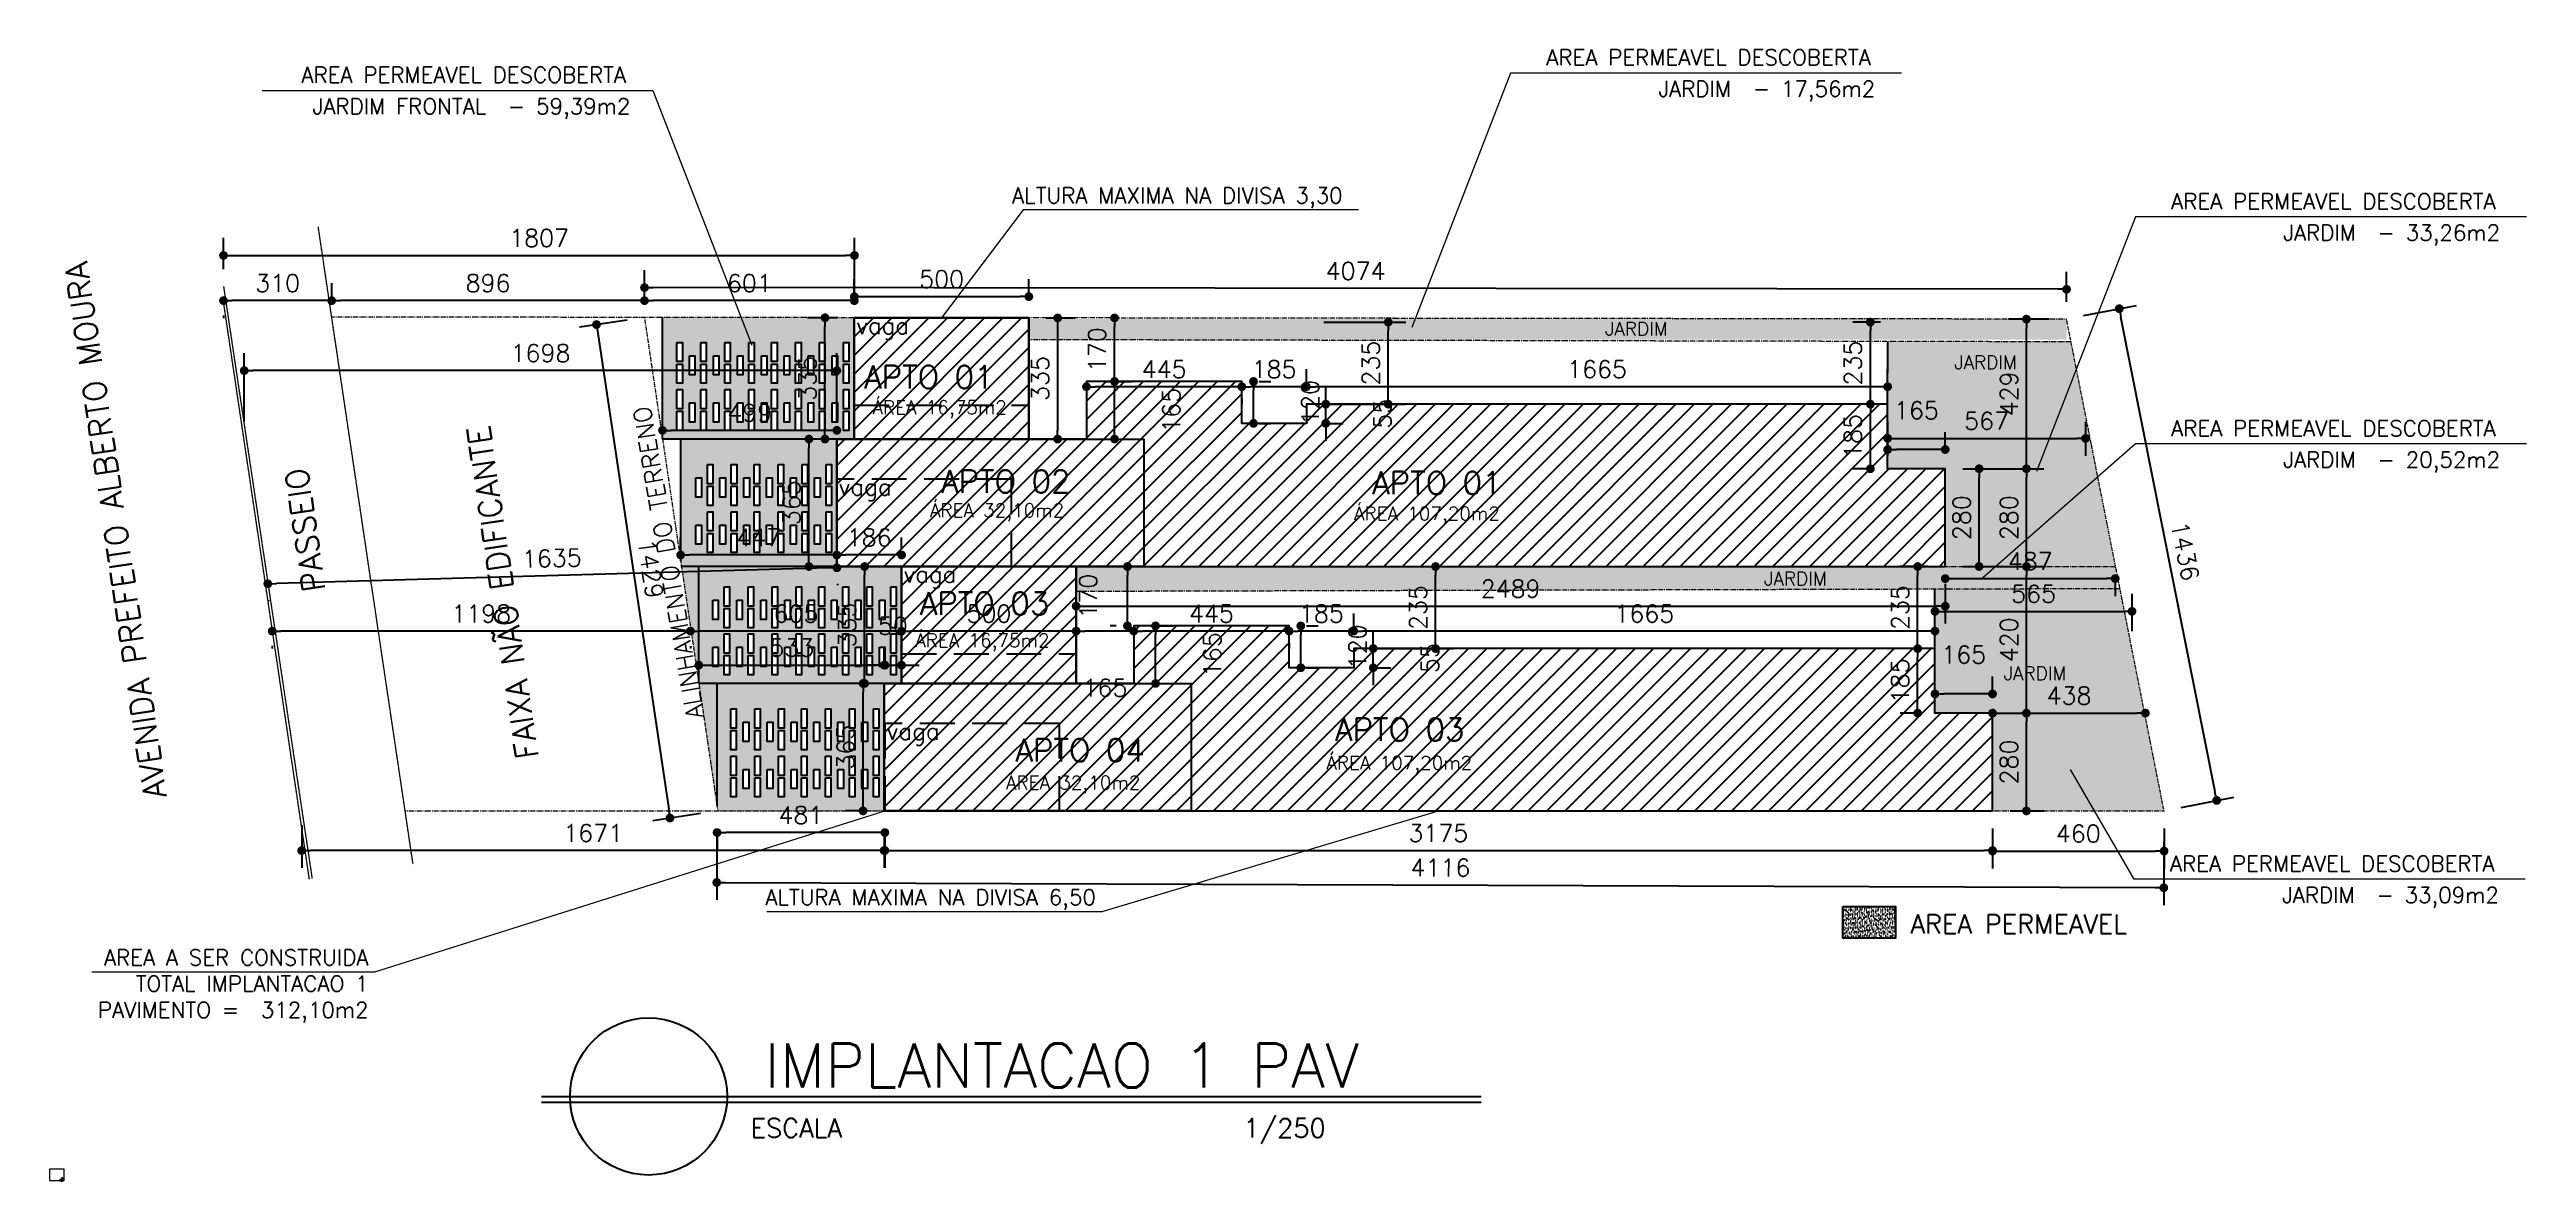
# Paper-space layout 'Layout1' of a CAD drawing. Header units: inches. Extents: x 1 to 1420, y 1 to 649.
# The model-space entities are those that its viewports show. They can reach past a viewport. Long polylines and large blocks are cut down to what shows.
import ezdxf
from ezdxf import colors
from ezdxf.entities.mleader import LeaderData, LeaderLine
from ezdxf.math import Vec2, Vec3

# ---------------------------------------------------------------- set-up
doc = ezdxf.new("R2010")
doc.units = ezdxf.units.IN
doc.header["$MEASUREMENT"] = 0
doc.header["$PDMODE"] = 2
for name, pattern in [('ACAD_ISO06W100', [36, 24, -3, 0, -3, 0, -3, 0, -3]), ('CONTINUO', [0]), ('DASHDOTX2', [2, 1, -0.5, 0, -0.5]), ('DASHED2', [0.375, 0.25, -0.125]), ('HIDDEN', [0.375, 0.25, -0.125])]:
    doc.linetypes.add(name, pattern=pattern)
for name, color, linetype in [('02', 2, 'Continuous'), ('04', 4, 'Continuous'), ('1-ARQ-1', 1, 'Continuous'), ('1-ARQ-A', 1, 'Continuous'), ('1-ARQ-B', 2, 'Continuous'), ('1-ARQ-D', 4, 'Continuous'), ('ACESSORIOS', 2, 'Continuous'), ('ARBOLES', 3, 'Continuous'), ('ARVORE', 94, 'Continuous'), ('COZ', 2, 'Continuous'), ('COZINHA', 2, 'Continuous'), ('Fechamento Varanda', 3, 'Continuous'), ('Grama', 84, 'Continuous'), ('Hachuria - Moveis', 1, 'Continuous'), ('Layer1', 1, 'Continuous'), ('Layer3', 3, 'Continuous'), ('LEGENDA', 2, 'Continuous'), ('LOGO', 246, 'Continuous'), ('NIVEL', 2, 'Continuous'), ('P-06', 6, 'Continuous'), ('P01', 1, 'Continuous'), ('P02', 2, 'Continuous'), ('P06', 6, 'Continuous'), ('parede', 6, 'Continuous'), ('PAREDES', 6, 'Continuous'), ('PEN01', 1, 'Continuous'), ('Piso', 55, 'Continuous'), ('Piso Lay-out', 19, 'Continuous'), ('PN010', 1, 'Continuous'), ('PN030', 3, 'Continuous'), ('PORTAS', 3, 'Continuous'), ('Portas-Cotas', 2, 'Continuous'), ('Portas-Projeção', 55, 'HIDDEN'), ('Projeção Janela - Viga', 1, 'HIDDEN'), ('Projeção perfil', 74, 'HIDDEN'), ('SIMBOLOS', 2, 'Continuous'), ('TOP_PALMEIRA', 30, 'Continuous'), ('VEGETAÇÃO1', 96, 'Continuous')]:
    doc.layers.add(name, color=color, linetype=linetype)
doc.layers.add('A0 BV', color=7, linetype='Continuous', plot=False)
for name, color, linetype, lineweight in [('ARQ-01', 1, 'Continuous', 13), ('Corte Planta', 4, 'ACAD_ISO06W100', 40), ('COTAS', 7, 'Continuous', 0), ('Fachadas - Varanda', 3, 'Continuous', 30), ('Hachura', 1, 'Continuous', 9), ('LINHAS FINAS', 1, 'Continuous', 9), ('MEIO_FIO', 7, 'Continuous', 0), ('Moveis', 1, 'Continuous', 9), ('MURO', 3, 'Continuous', 0), ('Nível Fachada', 7, 'Continuous', 70), ('Parede Baixa', 5, 'Continuous', 50), ('Parede Corte', 4, 'Continuous', 40), ('Perfil Natural-1', 241, 'HIDDEN', 25), ('Perfil Natural-2', 40, 'HIDDEN', 25), ('Perfil Natural-4', 150, 'HIDDEN', 25), ('Pilares Sub-solo', 7, 'Continuous', 70), ('Pisos', 55, 'Continuous', 5), ('Pisos Externos', 15, 'Continuous', 9), ('Portas - Janelas', 2, 'Continuous', 20), ('Projeção Janela', 15, 'HIDDEN', 9), ('Projeção Portas', 55, 'HIDDEN', 5)]:
    doc.layers.add(name, color=color, linetype=linetype, lineweight=lineweight)
doc.styles.add('R80E50', font='romans.shx', dxfattribs={"height": 10})
doc.styles.add('ROMANS', font='romans', dxfattribs={"height": 0.2})
doc.styles.add('Valéria', font='romantic.ttf', dxfattribs={"height": 10})
doc.dimstyles.new('ARQ50', dxfattribs={"dimscale": 50, "dimtxt": 10, "dimasz": 0.1, "dimexe": 0.2, "dimexo": 0.2, "dimgap": 0.1, "dimtad": 1, "dimdec": 0, "dimzin": 12, "dimdsep": 46, "dimtxsty": 'R80E50', "dimblk1": 'DOT', "dimblk2": 'DOT', "dimsah": 1, "dimcen": 0.4, "dimclrd": 15, "dimclre": 15, "dimclrt": 3, "dimadec": 0, "dimazin": 0, "dimtfac": 1, "dimtdec": 0, "dimtmove": 2, "dimatfit": 3, "dimldrblk": 'DOT', "dimfxl": 0.2, "dimtolj": 1, "dimtzin": 12, "dimarcsym": 0})
doc.dimstyles.new('Copy of ARQ50 - 1-1000', dxfattribs={"dimscale": 50, "dimtxt": 10, "dimasz": 0.1, "dimexe": 0.2, "dimexo": 0.2, "dimgap": 0.1, "dimtad": 1, "dimdec": 0, "dimlfac": 20, "dimzin": 12, "dimdsep": 46, "dimtxsty": 'R80E50', "dimblk1": 'DOT', "dimblk2": 'DOT', "dimsah": 1, "dimcen": 0.4, "dimclrd": 15, "dimclre": 15, "dimclrt": 3, "dimadec": 0, "dimazin": 0, "dimtfac": 1, "dimtdec": 0, "dimtmove": 2, "dimatfit": 3, "dimldrblk": 'DOT', "dimfxl": 0.2, "dimtolj": 1, "dimtzin": 12, "dimarcsym": 0})
doc.dimstyles.new('Copy of ARQ50 ESV1-250', dxfattribs={"dimscale": 50, "dimtxt": 10, "dimasz": 0.1, "dimexe": 0.2, "dimexo": 0.2, "dimgap": 0.1, "dimtad": 1, "dimdec": 0, "dimlfac": 5, "dimzin": 12, "dimdsep": 46, "dimtxsty": 'R80E50', "dimblk1": 'DOT', "dimblk2": 'DOT', "dimsah": 1, "dimcen": 0.4, "dimclrd": 15, "dimclre": 15, "dimclrt": 3, "dimadec": 0, "dimazin": 0, "dimtfac": 1, "dimtdec": 0, "dimtmove": 2, "dimatfit": 3, "dimldrblk": 'DOT', "dimfxl": 0.2, "dimtolj": 1, "dimtzin": 12, "dimarcsym": 0})
doc.dimstyles.new('Cota - 50', dxfattribs={"dimtxt": 10, "dimasz": 5, "dimexe": 10, "dimexo": 20, "dimgap": 5, "dimtad": 1, "dimtxsty": 'Valéria', "dimblk": 'DOT', "dimcen": 0, "dimclrd": 12, "dimclre": 12, "dimclrt": 2, "dimazin": 2, "dimtfac": 1, "dimtix": 1, "dimtmove": 0, "dimatfit": 3, "dimldrblk": 'DOT', "dimfxl": 1, "dimarcsym": 0})
pattern_1 = [(37.5, (-133286.3921, -1544016.7735), (-0.0629933581, 1.926823769), [0, -1.52, 0, -1.7, 0, -1.625]), (7.5, (-133286.3921, -1544016.7735), (1.7697767053, 2.8221460652), [0, -0.82, 0, -1.37, 0, -0.525]), (327.5, (-133287.6221, -1544016.7735), (3.1141418618, 0.0056590535), [0, -0.5, 0, -1.8, 0, -2.35]), (317.5, (-133287.6221, -1544016.7735), (3.0061266046, 0.877675565), [0, -0.25, 0, -1.18, 0, -1.35])]
pattern_2 = [(45, (-133286.392, -1544016.7735), (-5.30330086, 5.30330086), [])]
pattern_3 = [(270, (678301.07, 7879905.616), (42.333333, -4e-14), []), (360, (678301.07, 7879905.616), (4e-14, 42.333333), [])]
pattern_4 = [(270, (678620.07, 7879905.616), (42.333333, -4e-14), []), (360, (678620.07, 7879905.616), (4e-14, 42.333333), [])]

# ---------------------------------------------------------------- blocks, each defined once
blk = doc.blocks.new('_DOT')
at = {"color": 0, "linetype": 'ByBlock'}
blk.add_line((-0.5, 0), (-1, 0), dxfattribs=at)
at = {"color": 0, "linetype": 'ByBlock', "const_width": 0.5}
blk.add_lwpolyline([(-0.25, 0, 1), (0.25, 0, 1)], format="xyb", close=True, dxfattribs=at)
blk = doc.blocks.new('*D40')
at = {"layer": 'Defpoints', "color": 0, "transparency": 16777216}
for p in [(383.5, 207.9), (1212.5, 204.9), (1212.3, 168.5)]:
    blk.add_point(p, dxfattribs=at)
at = {"layer": 'NIVEL', "color": 15, "lineweight": -2, "transparency": 16777216}
for p, q in [((383.4, 197.9), (383.3, 161.5)), ((1212.4, 194.9), (1212.3, 158.5)), ((388.3, 171.5), (1207.3, 168.6))]:
    blk.add_line(p, q, dxfattribs=at)
at = {"layer": 'NIVEL', "color": 15, "lineweight": -2, "transparency": 16777216, "xscale": 5, "yscale": 5, "zscale": 5}
for p, rotation in [((383.3, 171.5), 179.7926612811908), ((1212.3, 168.5), 359.7926612811908)]:
    blk.add_blockref('_DOT', p, dxfattribs=dict(at, rotation=rotation))
at = {"layer": 'NIVEL', "color": 3, "transparency": 16777216, "insert": (797.9, 180), "char_height": 10, "attachment_point": 5, "rotation": 359.7927, "style": 'R80E50'}
blk.add_mtext('\\A1;4116', dxfattribs=at)
blk = doc.blocks.new('*D41')
at = {"layer": 'Defpoints', "color": 0, "transparency": 16777216}
for p in [(1186.8, 500.2), (1156.6, 494.2), (1212.5, 212.5)]:
    blk.add_point(p, dxfattribs=at)
at = {"layer": 'NIVEL', "color": 15, "lineweight": -2, "transparency": 16777216}
for p, q in [((1166.4, 496.2), (1196.6, 502.1)), ((1241.7, 223.4), (1187.7, 495.3)), ((1222.3, 214.4), (1252.4, 220.4))]:
    blk.add_line(p, q, dxfattribs=at)
at = {"layer": 'NIVEL', "color": 15, "lineweight": -2, "transparency": 16777216, "xscale": 5, "yscale": 5, "zscale": 5}
for p, rotation in [((1186.8, 500.2), 101.2181555996893), ((1242.6, 218.5), 281.2181555996893)]:
    blk.add_blockref('_DOT', p, dxfattribs=dict(at, rotation=rotation))
at = {"layer": 'NIVEL', "color": 3, "transparency": 16777216, "insert": (1224.5, 361.3), "char_height": 10, "attachment_point": 5, "rotation": 281.2182, "style": 'R80E50'}
blk.add_mtext('\\A1;1436', dxfattribs=at)
blk = doc.blocks.new('*D42')
at = {"layer": 'Defpoints', "color": 0, "transparency": 16777216}
for p in [(341.9, 512.3), (341.9, 495.2), (1156.6, 494.2)]:
    blk.add_point(p, dxfattribs=at)
at = {"layer": 'NIVEL', "color": 15, "lineweight": -2, "transparency": 16777216}
for p, q in [((341.9, 505.2), (341.9, 522.3)), ((1151.6, 511.3), (346.9, 512.3)), ((1156.6, 504.2), (1156.6, 521.3))]:
    blk.add_line(p, q, dxfattribs=at)
at = {"layer": 'NIVEL', "color": 15, "lineweight": -2, "transparency": 16777216, "xscale": 5, "yscale": 5, "zscale": 5}
for p, rotation in [((341.9, 512.3), 179.9317308665628), ((1156.6, 511.3), 359.9317308665628)]:
    blk.add_blockref('_DOT', p, dxfattribs=dict(at, rotation=rotation))
at = {"layer": 'NIVEL', "color": 3, "transparency": 16777216, "insert": (749.3, 521.8), "char_height": 10, "attachment_point": 5, "rotation": 359.9317, "style": 'R80E50'}
blk.add_mtext('\\A1;4074', dxfattribs=at)
blk = doc.blocks.new('*D43')
at = {"layer": 'Defpoints', "color": 0, "transparency": 16777216}
for p in [(341.9, 495.2), (356.5, 208.4), (383.9, 212.5)]:
    blk.add_point(p, dxfattribs=at)
at = {"layer": 'NIVEL', "color": 15, "lineweight": -2, "transparency": 16777216}
for p, q in [((332, 493.7), (304.6, 489.6)), ((315.2, 486.2), (355.8, 213.4)), ((374, 211), (346.6, 206.9))]:
    blk.add_line(p, q, dxfattribs=at)
at = {"layer": 'NIVEL', "color": 15, "lineweight": -2, "transparency": 16777216, "xscale": 5, "yscale": 5, "zscale": 5}
for p, rotation in [((314.4, 491.1), 98.45947487725945), ((356.5, 208.4), 278.4594748772595)]:
    blk.add_blockref('_DOT', p, dxfattribs=dict(at, rotation=rotation))
at = {"layer": 'NIVEL', "color": 3, "transparency": 16777216, "insert": (345.4, 351.2), "char_height": 10, "attachment_point": 5, "rotation": 278.4595, "style": 'R80E50'}
blk.add_mtext('\\A1;1429', dxfattribs=at)
blk = doc.blocks.new('*D44')
at = {"layer": 'Defpoints', "color": 0, "transparency": 16777216}
for p in [(145.5, 214.3), (479.6, 212.5), (145.5, 189.8)]:
    blk.add_point(p, dxfattribs=at)
at = {"layer": 'NIVEL', "color": 15, "lineweight": -2, "transparency": 16777216}
for p, q in [((145.5, 204.3), (145.5, 179.8)), ((479.6, 202.5), (479.6, 179.8)), ((474.6, 189.8), (150.5, 189.8))]:
    blk.add_line(p, q, dxfattribs=at)
at = {"layer": 'NIVEL', "color": 15, "lineweight": -2, "transparency": 16777216, "xscale": 5, "yscale": 5, "zscale": 5, "rotation": 180}
blk.add_blockref('_DOT', (145.5, 189.8), dxfattribs=at)
at = {"layer": 'NIVEL', "color": 15, "lineweight": -2, "transparency": 16777216, "xscale": 5, "yscale": 5, "zscale": 5}
blk.add_blockref('_DOT', (479.6, 189.8), dxfattribs=at)
at = {"layer": 'NIVEL', "color": 3, "transparency": 16777216, "insert": (312.5, 199.8), "char_height": 10, "attachment_point": 5, "style": 'R80E50'}
blk.add_mtext('\\A1;1671', dxfattribs=at)
blk = doc.blocks.new('*D45')
at = {"layer": 'Defpoints', "color": 0, "transparency": 16777216}
for p in [(479.2, 212.5), (1114.2, 212.5), (1114.2, 189.8)]:
    blk.add_point(p, dxfattribs=at)
at = {"layer": 'NIVEL', "color": 15, "lineweight": -2, "transparency": 16777216}
for p, q in [((479.2, 202.5), (479.2, 179.8)), ((1114.2, 202.5), (1114.2, 179.8)), ((484.2, 189.8), (1109.2, 189.8))]:
    blk.add_line(p, q, dxfattribs=at)
at = {"layer": 'NIVEL', "color": 15, "lineweight": -2, "transparency": 16777216, "xscale": 5, "yscale": 5, "zscale": 5, "rotation": 180}
blk.add_blockref('_DOT', (479.2, 189.8), dxfattribs=at)
at = {"layer": 'NIVEL', "color": 15, "lineweight": -2, "transparency": 16777216, "xscale": 5, "yscale": 5, "zscale": 5}
blk.add_blockref('_DOT', (1114.2, 189.8), dxfattribs=at)
at = {"layer": 'NIVEL', "color": 3, "transparency": 16777216, "insert": (796.7, 199.8), "char_height": 10, "attachment_point": 5, "style": 'R80E50'}
blk.add_mtext('\\A1;3175', dxfattribs=at)
blk = doc.blocks.new('*D46')
at = {"layer": 'Defpoints', "color": 0, "transparency": 16777216}
for p in [(1114.2, 212.5), (1212.5, 212.5), (1212.5, 189.5)]:
    blk.add_point(p, dxfattribs=at)
at = {"layer": 'NIVEL', "color": 15, "lineweight": -2, "transparency": 16777216}
for p, q in [((1114.2, 202.5), (1114.2, 179.5)), ((1212.5, 202.5), (1212.5, 179.5)), ((1119.2, 189.5), (1207.5, 189.5))]:
    blk.add_line(p, q, dxfattribs=at)
at = {"layer": 'NIVEL', "color": 15, "lineweight": -2, "transparency": 16777216, "xscale": 5, "yscale": 5, "zscale": 5, "rotation": 180}
blk.add_blockref('_DOT', (1114.2, 189.5), dxfattribs=at)
at = {"layer": 'NIVEL', "color": 15, "lineweight": -2, "transparency": 16777216, "xscale": 5, "yscale": 5, "zscale": 5}
blk.add_blockref('_DOT', (1212.5, 189.5), dxfattribs=at)
at = {"layer": 'NIVEL', "color": 3, "transparency": 16777216, "insert": (1163.3, 199.5), "char_height": 10, "attachment_point": 5, "style": 'R80E50'}
blk.add_mtext('\\A1;460', dxfattribs=at)
blk = doc.blocks.new('*D47')
at = {"layer": 'Defpoints', "color": 0, "transparency": 16777216}
for p in [(383.5, 212.5), (383.5, 200.1), (479.6, 212.5)]:
    blk.add_point(p, dxfattribs=at)
at = {"layer": 'NIVEL', "color": 15, "lineweight": -2, "transparency": 16777216}
for p, q in [((383.5, 202.5), (383.5, 190.1)), ((474.6, 200.1), (388.5, 200.1)), ((479.6, 202.5), (479.6, 190.1))]:
    blk.add_line(p, q, dxfattribs=at)
at = {"layer": 'NIVEL', "color": 15, "lineweight": -2, "transparency": 16777216, "xscale": 5, "yscale": 5, "zscale": 5, "rotation": 180}
blk.add_blockref('_DOT', (383.5, 200.1), dxfattribs=at)
at = {"layer": 'NIVEL', "color": 15, "lineweight": -2, "transparency": 16777216, "xscale": 5, "yscale": 5, "zscale": 5}
blk.add_blockref('_DOT', (479.6, 200.1), dxfattribs=at)
at = {"layer": 'NIVEL', "color": 3, "transparency": 16777216, "insert": (431.5, 210.1), "char_height": 10, "attachment_point": 5, "style": 'R80E50'}
blk.add_mtext('\\A1;481', dxfattribs=at)
blk = doc.blocks.new('*D48')
at = {"layer": 'Defpoints', "color": 0, "transparency": 16777216}
for p in [(1114.2, 268.5), (1201.8, 268.5), (1201.8, 268.5)]:
    blk.add_point(p, dxfattribs=at)
at = {"layer": 'NIVEL', "color": 15, "lineweight": -2, "transparency": 16777216}
blk.add_line((1119.2, 268.5), (1196.8, 268.5), dxfattribs=at)
at = {"layer": 'NIVEL', "color": 15, "lineweight": -2, "transparency": 16777216, "xscale": 5, "yscale": 5, "zscale": 5, "rotation": 180}
blk.add_blockref('_DOT', (1114.2, 268.5), dxfattribs=at)
at = {"layer": 'NIVEL', "color": 15, "lineweight": -2, "transparency": 16777216, "xscale": 5, "yscale": 5, "zscale": 5}
blk.add_blockref('_DOT', (1201.8, 268.5), dxfattribs=at)
at = {"layer": 'NIVEL', "color": 3, "transparency": 16777216, "insert": (1158, 278.5), "char_height": 10, "attachment_point": 5, "style": 'R80E50'}
blk.add_mtext('\\A1;438', dxfattribs=at)
blk = doc.blocks.new('*D49')
at = {"layer": 'Defpoints', "color": 0, "transparency": 16777216}
for p in [(1114.2, 268.5), (1133.6, 268.5), (1114.2, 212.5)]:
    blk.add_point(p, dxfattribs=at)
at = {"layer": 'NIVEL', "color": 15, "lineweight": -2, "transparency": 16777216}
for p, q in [((1124.2, 268.5), (1143.6, 268.5)), ((1133.6, 217.5), (1133.6, 263.5)), ((1124.2, 212.5), (1143.6, 212.5))]:
    blk.add_line(p, q, dxfattribs=at)
at = {"layer": 'NIVEL', "color": 15, "lineweight": -2, "transparency": 16777216, "xscale": 5, "yscale": 5, "zscale": 5}
for p, rotation in [((1133.6, 268.5), 90), ((1133.6, 212.5), 270)]:
    blk.add_blockref('_DOT', p, dxfattribs=dict(at, rotation=rotation))
at = {"layer": 'NIVEL', "color": 3, "transparency": 16777216, "insert": (1123.6, 240.5), "char_height": 10, "attachment_point": 5, "rotation": 90, "style": 'R80E50'}
blk.add_mtext('\\A1;280', dxfattribs=at)
blk = doc.blocks.new('*D50')
at = {"layer": 'Defpoints', "color": 0, "transparency": 16777216}
for p in [(1087.1, 352.5), (1133.6, 352.5), (1114.2, 268.5)]:
    blk.add_point(p, dxfattribs=at)
at = {"layer": 'NIVEL', "color": 15, "lineweight": -2, "transparency": 16777216}
for p, q in [((1097.1, 352.5), (1143.6, 352.5)), ((1133.6, 273.5), (1133.6, 347.5)), ((1124.2, 268.5), (1143.6, 268.5))]:
    blk.add_line(p, q, dxfattribs=at)
at = {"layer": 'NIVEL', "color": 15, "lineweight": -2, "transparency": 16777216, "xscale": 5, "yscale": 5, "zscale": 5}
for p, rotation in [((1133.6, 352.5), 90), ((1133.6, 268.5), 270)]:
    blk.add_blockref('_DOT', p, dxfattribs=dict(at, rotation=rotation))
at = {"layer": 'NIVEL', "color": 3, "transparency": 16777216, "insert": (1123.6, 310.5), "char_height": 10, "attachment_point": 5, "rotation": 90, "style": 'R80E50'}
blk.add_mtext('\\A1;420', dxfattribs=at)
blk = doc.blocks.new('*D51')
at = {"layer": 'Defpoints', "color": 0, "transparency": 16777216}
for p in [(1087.1, 408.5), (1133.6, 408.5), (1087.1, 352.5)]:
    blk.add_point(p, dxfattribs=at)
at = {"layer": 'NIVEL', "color": 15, "lineweight": -2, "transparency": 16777216}
for p, q in [((1097.1, 408.5), (1143.6, 408.5)), ((1133.6, 357.5), (1133.6, 403.5)), ((1097.1, 352.5), (1143.6, 352.5))]:
    blk.add_line(p, q, dxfattribs=at)
at = {"layer": 'NIVEL', "color": 15, "lineweight": -2, "transparency": 16777216, "xscale": 5, "yscale": 5, "zscale": 5}
for p, rotation in [((1133.6, 408.5), 90), ((1133.6, 352.5), 270)]:
    blk.add_blockref('_DOT', p, dxfattribs=dict(at, rotation=rotation))
at = {"layer": 'NIVEL', "color": 3, "transparency": 16777216, "insert": (1123.6, 380.5), "char_height": 10, "attachment_point": 5, "rotation": 90, "style": 'R80E50'}
blk.add_mtext('\\A1;280', dxfattribs=at)
blk = doc.blocks.new('*D52')
at = {"layer": 'Defpoints', "color": 0, "transparency": 16777216}
for p in [(1133.6, 494.2), (1156.6, 494.2), (1087.1, 408.5)]:
    blk.add_point(p, dxfattribs=at)
at = {"layer": 'NIVEL', "color": 15, "lineweight": -2, "transparency": 16777216}
for p, q in [((1146.6, 494.2), (1123.6, 494.2)), ((1133.6, 413.5), (1133.6, 489.2)), ((1097.1, 408.5), (1143.6, 408.5))]:
    blk.add_line(p, q, dxfattribs=at)
at = {"layer": 'NIVEL', "color": 15, "lineweight": -2, "transparency": 16777216, "xscale": 5, "yscale": 5, "zscale": 5}
for p, rotation in [((1133.6, 494.2), 90), ((1133.6, 408.5), 270)]:
    blk.add_blockref('_DOT', p, dxfattribs=dict(at, rotation=rotation))
at = {"layer": 'NIVEL', "color": 3, "transparency": 16777216, "insert": (1123.6, 451.4), "char_height": 10, "attachment_point": 5, "rotation": 90, "style": 'R80E50'}
blk.add_mtext('\\A1;429', dxfattribs=at)
blk = doc.blocks.new('*D53')
at = {"layer": 'Defpoints', "color": 0, "transparency": 16777216}
for p in [(1081.2, 279.5), (1081.2, 268.5), (1114.2, 268.5)]:
    blk.add_point(p, dxfattribs=at)
at = {"layer": 'NIVEL', "color": 15, "lineweight": -2, "transparency": 16777216}
for p, q in [((1081.2, 278.5), (1081.2, 289.5)), ((1114.2, 278.5), (1114.2, 289.5)), ((1109.2, 279.5), (1086.2, 279.5))]:
    blk.add_line(p, q, dxfattribs=at)
at = {"layer": 'NIVEL', "color": 15, "lineweight": -2, "transparency": 16777216, "xscale": 5, "yscale": 5, "zscale": 5, "rotation": 180}
blk.add_blockref('_DOT', (1081.2, 279.5), dxfattribs=at)
at = {"layer": 'NIVEL', "color": 15, "lineweight": -2, "transparency": 16777216, "xscale": 5, "yscale": 5, "zscale": 5}
blk.add_blockref('_DOT', (1114.2, 279.5), dxfattribs=at)
at = {"layer": 'NIVEL', "color": 3, "transparency": 16777216, "insert": (1097.7, 302), "char_height": 10, "attachment_point": 5, "style": 'R80E50'}
blk.add_mtext('\\A1;165', dxfattribs=at)
blk = doc.blocks.new('*D54')
at = {"layer": 'Defpoints', "color": 0, "transparency": 16777216}
for p in [(1071.3, 305.5), (1081.2, 305.5), (1081.2, 268.5)]:
    blk.add_point(p, dxfattribs=at)
at = {"layer": 'NIVEL', "color": 15, "lineweight": -2, "transparency": 16777216}
for p, q in [((1071.2, 305.5), (1061.3, 305.5)), ((1071.3, 273.5), (1071.3, 300.5)), ((1071.2, 268.5), (1061.3, 268.5))]:
    blk.add_line(p, q, dxfattribs=at)
at = {"layer": 'NIVEL', "color": 15, "lineweight": -2, "transparency": 16777216, "xscale": 5, "yscale": 5, "zscale": 5}
for p, rotation in [((1071.3, 305.5), 90), ((1071.3, 268.5), 270)]:
    blk.add_blockref('_DOT', p, dxfattribs=dict(at, rotation=rotation))
at = {"layer": 'NIVEL', "color": 3, "transparency": 16777216, "insert": (1061.3, 287), "char_height": 10, "attachment_point": 5, "rotation": 90, "style": 'R80E50'}
blk.add_mtext('\\A1;185', dxfattribs=at)
blk = doc.blocks.new('*D55')
at = {"layer": 'Defpoints', "color": 0, "transparency": 16777216}
for p in [(1071.3, 352.5), (1087.1, 352.5), (1081.2, 305.5)]:
    blk.add_point(p, dxfattribs=at)
at = {"layer": 'NIVEL', "color": 15, "lineweight": -2, "transparency": 16777216}
for p, q in [((1077.1, 352.5), (1061.3, 352.5)), ((1071.3, 310.5), (1071.3, 347.5)), ((1071.2, 305.5), (1061.3, 305.5))]:
    blk.add_line(p, q, dxfattribs=at)
at = {"layer": 'NIVEL', "color": 15, "lineweight": -2, "transparency": 16777216, "xscale": 5, "yscale": 5, "zscale": 5}
for p, rotation in [((1071.3, 352.5), 90), ((1071.3, 305.5), 270)]:
    blk.add_blockref('_DOT', p, dxfattribs=dict(at, rotation=rotation))
at = {"layer": 'NIVEL', "color": 3, "transparency": 16777216, "insert": (1061.3, 329), "char_height": 10, "attachment_point": 5, "rotation": 90, "style": 'R80E50'}
blk.add_mtext('\\A1;235', dxfattribs=at)
blk = doc.blocks.new('*D56')
at = {"layer": 'Defpoints', "color": 0, "transparency": 16777216}
for p in [(1194.1, 326.8), (1081.2, 305.5), (1194.1, 305.5)]:
    blk.add_point(p, dxfattribs=at)
at = {"layer": 'NIVEL', "color": 15, "lineweight": -2, "transparency": 16777216}
for p, q in [((1081.2, 315.5), (1081.2, 336.8)), ((1086.2, 326.8), (1189.1, 326.8)), ((1194.1, 315.5), (1194.1, 336.8))]:
    blk.add_line(p, q, dxfattribs=at)
at = {"layer": 'NIVEL', "color": 15, "lineweight": -2, "transparency": 16777216, "xscale": 5, "yscale": 5, "zscale": 5, "rotation": 180}
blk.add_blockref('_DOT', (1081.2, 326.8), dxfattribs=at)
at = {"layer": 'NIVEL', "color": 15, "lineweight": -2, "transparency": 16777216, "xscale": 5, "yscale": 5, "zscale": 5}
blk.add_blockref('_DOT', (1194.1, 326.8), dxfattribs=at)
at = {"layer": 'NIVEL', "color": 3, "transparency": 16777216, "insert": (1137.7, 336.8), "char_height": 10, "attachment_point": 5, "style": 'R80E50'}
blk.add_mtext('\\A1;565', dxfattribs=at)
blk = doc.blocks.new('*D57')
at = {"layer": 'Defpoints', "color": 0, "transparency": 16777216}
for p in [(748.2, 315.5), (748.2, 305.5), (1081.2, 305.5)]:
    blk.add_point(p, dxfattribs=at)
at = {"layer": 'NIVEL', "color": 15, "lineweight": -2, "transparency": 16777216}
for p, q in [((748.2, 315.5), (748.2, 325.5)), ((1076.2, 315.5), (753.2, 315.5)), ((1081.2, 315.5), (1081.2, 325.5))]:
    blk.add_line(p, q, dxfattribs=at)
at = {"layer": 'NIVEL', "color": 15, "lineweight": -2, "transparency": 16777216, "xscale": 5, "yscale": 5, "zscale": 5, "rotation": 180}
blk.add_blockref('_DOT', (748.2, 315.5), dxfattribs=at)
at = {"layer": 'NIVEL', "color": 15, "lineweight": -2, "transparency": 16777216, "xscale": 5, "yscale": 5, "zscale": 5}
blk.add_blockref('_DOT', (1081.2, 315.5), dxfattribs=at)
at = {"layer": 'NIVEL', "color": 3, "transparency": 16777216, "insert": (914.7, 325.5), "char_height": 10, "attachment_point": 5, "style": 'R80E50'}
blk.add_mtext('\\A1;1665', dxfattribs=at)
blk = doc.blocks.new('*D58')
at = {"layer": 'Defpoints', "color": 0, "transparency": 16777216}
for p in [(711.2, 318.5), (711.2, 315.5), (748.2, 305.5)]:
    blk.add_point(p, dxfattribs=at)
at = {"layer": 'NIVEL', "color": 15, "lineweight": -2, "transparency": 16777216}
for p, q in [((743.2, 315.5), (716.2, 315.5)), ((748.2, 315.5), (748.2, 325.5)), ((711.2, 308.5), (711.2, 305.5))]:
    blk.add_line(p, q, dxfattribs=at)
at = {"layer": 'NIVEL', "color": 15, "lineweight": -2, "transparency": 16777216, "xscale": 5, "yscale": 5, "zscale": 5, "rotation": 180}
blk.add_blockref('_DOT', (711.2, 315.5), dxfattribs=at)
at = {"layer": 'NIVEL', "color": 15, "lineweight": -2, "transparency": 16777216, "xscale": 5, "yscale": 5, "zscale": 5}
blk.add_blockref('_DOT', (748.2, 315.5), dxfattribs=at)
at = {"layer": 'NIVEL', "color": 3, "transparency": 16777216, "insert": (729.7, 325.5), "char_height": 10, "attachment_point": 5, "style": 'R80E50'}
blk.add_mtext('\\A1;185', dxfattribs=at)
blk = doc.blocks.new('*D59')
at = {"layer": 'Defpoints', "color": 0, "transparency": 16777216}
for p in [(622.2, 318.5), (622.2, 315.5), (711.2, 318.5)]:
    blk.add_point(p, dxfattribs=at)
at = {"layer": 'NIVEL', "color": 15, "lineweight": -2, "transparency": 16777216}
for p, q in [((706.2, 315.5), (627.2, 315.5)), ((622.2, 308.5), (622.2, 305.5)), ((711.2, 308.5), (711.2, 305.5))]:
    blk.add_line(p, q, dxfattribs=at)
at = {"layer": 'NIVEL', "color": 15, "lineweight": -2, "transparency": 16777216, "xscale": 5, "yscale": 5, "zscale": 5, "rotation": 180}
blk.add_blockref('_DOT', (622.2, 315.5), dxfattribs=at)
at = {"layer": 'NIVEL', "color": 15, "lineweight": -2, "transparency": 16777216, "xscale": 5, "yscale": 5, "zscale": 5}
blk.add_blockref('_DOT', (711.2, 315.5), dxfattribs=at)
at = {"layer": 'NIVEL', "color": 3, "transparency": 16777216, "insert": (666.7, 325.5), "char_height": 10, "attachment_point": 5, "style": 'R80E50'}
blk.add_mtext('\\A1;445', dxfattribs=at)
blk = doc.blocks.new('*D60')
at = {"layer": 'Defpoints', "color": 0, "transparency": 16777216}
for p in [(589.2, 318.5), (589.2, 315.5), (622.2, 318.5)]:
    blk.add_point(p, dxfattribs=at)
at = {"layer": 'NIVEL', "color": 15, "lineweight": -2, "transparency": 16777216}
for p, q in [((617.2, 315.5), (594.2, 315.5)), ((589.2, 308.5), (589.2, 305.5)), ((622.2, 308.5), (622.2, 305.5))]:
    blk.add_line(p, q, dxfattribs=at)
at = {"layer": 'NIVEL', "color": 15, "lineweight": -2, "transparency": 16777216, "xscale": 5, "yscale": 5, "zscale": 5, "rotation": 180}
blk.add_blockref('_DOT', (589.2, 315.5), dxfattribs=at)
at = {"layer": 'NIVEL', "color": 15, "lineweight": -2, "transparency": 16777216, "xscale": 5, "yscale": 5, "zscale": 5}
blk.add_blockref('_DOT', (622.2, 315.5), dxfattribs=at)
at = {"layer": 'NIVEL', "color": 3, "transparency": 16777216, "insert": (605.7, 283), "char_height": 10, "attachment_point": 5, "style": 'R80E50'}
blk.add_mtext('\\A1;165', dxfattribs=at)
blk = doc.blocks.new('*D61')
at = {"layer": 'Defpoints', "color": 0, "transparency": 16777216}
for p in [(489.2, 318.5), (489.2, 315.5), (589.2, 318.5)]:
    blk.add_point(p, dxfattribs=at)
at = {"layer": 'NIVEL', "color": 15, "lineweight": -2, "transparency": 16777216}
for p, q in [((584.2, 315.5), (494.2, 315.5)), ((489.2, 308.5), (489.2, 305.5)), ((589.2, 308.5), (589.2, 305.5))]:
    blk.add_line(p, q, dxfattribs=at)
at = {"layer": 'NIVEL', "color": 15, "lineweight": -2, "transparency": 16777216, "xscale": 5, "yscale": 5, "zscale": 5, "rotation": 180}
blk.add_blockref('_DOT', (489.2, 315.5), dxfattribs=at)
at = {"layer": 'NIVEL', "color": 15, "lineweight": -2, "transparency": 16777216, "xscale": 5, "yscale": 5, "zscale": 5}
blk.add_blockref('_DOT', (589.2, 315.5), dxfattribs=at)
at = {"layer": 'NIVEL', "color": 3, "transparency": 16777216, "insert": (539.2, 325.5), "char_height": 10, "attachment_point": 5, "style": 'R80E50'}
blk.add_mtext('\\A1;500', dxfattribs=at)
blk = doc.blocks.new('*D62')
at = {"layer": 'Defpoints', "color": 0, "transparency": 16777216}
for p in [(368.2, 316.9), (368.2, 315.5), (489.2, 318.5)]:
    blk.add_point(p, dxfattribs=at)
at = {"layer": 'NIVEL', "color": 15, "lineweight": -2, "transparency": 16777216}
for p, q in [((484.2, 315.5), (373.2, 315.5)), ((368.2, 306.9), (368.2, 305.5)), ((489.2, 308.5), (489.2, 305.5))]:
    blk.add_line(p, q, dxfattribs=at)
at = {"layer": 'NIVEL', "color": 15, "lineweight": -2, "transparency": 16777216, "xscale": 5, "yscale": 5, "zscale": 5, "rotation": 180}
blk.add_blockref('_DOT', (368.2, 315.5), dxfattribs=at)
at = {"layer": 'NIVEL', "color": 15, "lineweight": -2, "transparency": 16777216, "xscale": 5, "yscale": 5, "zscale": 5}
blk.add_blockref('_DOT', (489.2, 315.5), dxfattribs=at)
at = {"layer": 'NIVEL', "color": 3, "transparency": 16777216, "insert": (428.7, 325.5), "char_height": 10, "attachment_point": 5, "style": 'R80E50'}
blk.add_mtext('\\A1;605', dxfattribs=at)
blk = doc.blocks.new('*D63')
at = {"layer": 'Defpoints', "color": 0, "transparency": 16777216}
for p in [(128.6, 317), (128.6, 315.5), (368.2, 316.9)]:
    blk.add_point(p, dxfattribs=at)
at = {"layer": 'NIVEL', "color": 15, "lineweight": -2, "transparency": 16777216}
for p, q in [((363.2, 315.5), (133.6, 315.5)), ((128.6, 307), (128.6, 305.5)), ((368.2, 306.9), (368.2, 305.5))]:
    blk.add_line(p, q, dxfattribs=at)
at = {"layer": 'NIVEL', "color": 15, "lineweight": -2, "transparency": 16777216, "xscale": 5, "yscale": 5, "zscale": 5, "rotation": 180}
blk.add_blockref('_DOT', (128.6, 315.5), dxfattribs=at)
at = {"layer": 'NIVEL', "color": 15, "lineweight": -2, "transparency": 16777216, "xscale": 5, "yscale": 5, "zscale": 5}
blk.add_blockref('_DOT', (368.2, 315.5), dxfattribs=at)
at = {"layer": 'NIVEL', "color": 3, "transparency": 16777216, "insert": (248.4, 325.5), "char_height": 10, "attachment_point": 5, "style": 'R80E50'}
blk.add_mtext('\\A1;1198', dxfattribs=at)
blk = doc.blocks.new('*D64')
at = {"layer": 'Defpoints', "color": 0, "transparency": 16777216}
for p in [(618.6, 352.5), (622.2, 352.5), (622.2, 318.5)]:
    blk.add_point(p, dxfattribs=at)
at = {"layer": 'NIVEL', "color": 15, "lineweight": -2, "transparency": 16777216}
for p, q in [((612.2, 352.5), (608.6, 352.5)), ((618.6, 323.5), (618.6, 347.5)), ((612.2, 318.5), (608.6, 318.5))]:
    blk.add_line(p, q, dxfattribs=at)
at = {"layer": 'NIVEL', "color": 15, "lineweight": -2, "transparency": 16777216, "xscale": 5, "yscale": 5, "zscale": 5}
for p, rotation in [((618.6, 352.5), 90), ((618.6, 318.5), 270)]:
    blk.add_blockref('_DOT', p, dxfattribs=dict(at, rotation=rotation))
at = {"layer": 'NIVEL', "color": 3, "transparency": 16777216, "insert": (596.1, 335.5), "char_height": 10, "attachment_point": 5, "rotation": 90, "style": 'R80E50'}
blk.add_mtext('\\A1;170', dxfattribs=at)
blk = doc.blocks.new('*D65')
at = {"layer": 'Defpoints', "color": 0, "transparency": 16777216}
for p in [(748.2, 352.5), (795.1, 352.5), (748.2, 305.5)]:
    blk.add_point(p, dxfattribs=at)
at = {"layer": 'NIVEL', "color": 15, "lineweight": -2, "transparency": 16777216}
for p, q in [((758.2, 352.5), (805.1, 352.5)), ((795.1, 310.5), (795.1, 347.5)), ((758.2, 305.5), (805.1, 305.5))]:
    blk.add_line(p, q, dxfattribs=at)
at = {"layer": 'NIVEL', "color": 15, "lineweight": -2, "transparency": 16777216, "xscale": 5, "yscale": 5, "zscale": 5}
for p, rotation in [((795.1, 352.5), 90), ((795.1, 305.5), 270)]:
    blk.add_blockref('_DOT', p, dxfattribs=dict(at, rotation=rotation))
at = {"layer": 'NIVEL', "color": 3, "transparency": 16777216, "insert": (785.1, 329), "char_height": 10, "attachment_point": 5, "rotation": 90, "style": 'R80E50'}
blk.add_mtext('\\A1;235', dxfattribs=at)
blk = doc.blocks.new('*D66')
at = {"layer": 'Defpoints', "color": 0, "transparency": 16777216}
for p in [(748.2, 305.5), (759.4, 305.5), (748.2, 294.5)]:
    blk.add_point(p, dxfattribs=at)
at = {"layer": 'NIVEL', "color": 15, "lineweight": -2, "transparency": 16777216}
for p, q in [((759.4, 310.5), (759.4, 315.5)), ((758.2, 305.5), (769.4, 305.5)), ((759.4, 294.5), (759.4, 305.5)), ((758.2, 294.5), (769.4, 294.5)), ((759.4, 289.5), (759.4, 284.5))]:
    blk.add_line(p, q, dxfattribs=at)
at = {"layer": 'NIVEL', "color": 15, "lineweight": -2, "transparency": 16777216, "xscale": 5, "yscale": 5, "zscale": 5}
for p, rotation in [((759.4, 305.5), 270), ((759.4, 294.5), 90)]:
    blk.add_blockref('_DOT', p, dxfattribs=dict(at, rotation=rotation))
at = {"layer": 'NIVEL', "color": 3, "transparency": 16777216, "insert": (791.9, 300), "char_height": 10, "attachment_point": 5, "rotation": 90, "style": 'R80E50'}
blk.add_mtext('\\A1;55', dxfattribs=at)
blk = doc.blocks.new('*D67')
at = {"layer": 'Defpoints', "color": 0, "transparency": 16777216}
for p in [(711.2, 318.5), (717.9, 318.5), (711.2, 294.5)]:
    blk.add_point(p, dxfattribs=at)
at = {"layer": 'NIVEL', "color": 15, "lineweight": -2, "transparency": 16777216}
for p, q in [((717.9, 299.5), (717.9, 313.5)), ((721.2, 318.5), (727.9, 318.5)), ((721.2, 294.5), (727.9, 294.5))]:
    blk.add_line(p, q, dxfattribs=at)
at = {"layer": 'NIVEL', "color": 15, "lineweight": -2, "transparency": 16777216, "xscale": 5, "yscale": 5, "zscale": 5}
for p, rotation in [((717.9, 318.5), 90), ((717.9, 294.5), 270)]:
    blk.add_blockref('_DOT', p, dxfattribs=dict(at, rotation=rotation))
at = {"layer": 'NIVEL', "color": 3, "transparency": 16777216, "insert": (750.4, 306.5), "char_height": 10, "attachment_point": 5, "rotation": 90, "style": 'R80E50'}
blk.add_mtext('\\A1;120', dxfattribs=at)
blk = doc.blocks.new('*D68')
at = {"layer": 'Defpoints', "color": 0, "transparency": 16777216}
for p in [(622.2, 318.5), (634.7, 318.5), (622.2, 285.5)]:
    blk.add_point(p, dxfattribs=at)
at = {"layer": 'NIVEL', "color": 15, "lineweight": -2, "transparency": 16777216}
for p, q in [((632.2, 318.5), (644.7, 318.5)), ((634.7, 290.5), (634.7, 313.5)), ((632.2, 285.5), (644.7, 285.5))]:
    blk.add_line(p, q, dxfattribs=at)
at = {"layer": 'NIVEL', "color": 15, "lineweight": -2, "transparency": 16777216, "xscale": 5, "yscale": 5, "zscale": 5}
for p, rotation in [((634.7, 318.5), 90), ((634.7, 285.5), 270)]:
    blk.add_blockref('_DOT', p, dxfattribs=dict(at, rotation=rotation))
at = {"layer": 'NIVEL', "color": 3, "transparency": 16777216, "insert": (667.2, 302), "char_height": 10, "attachment_point": 5, "rotation": 90, "style": 'R80E50'}
blk.add_mtext('\\A1;165', dxfattribs=at)
blk = doc.blocks.new('*D69')
at = {"layer": 'Defpoints', "color": 0, "transparency": 16777216}
for p in [(467.1, 285.5), (479.6, 285.5), (479.6, 212.5)]:
    blk.add_point(p, dxfattribs=at)
at = {"layer": 'NIVEL', "color": 15, "lineweight": -2, "transparency": 16777216}
for p, q in [((469.6, 285.5), (457.1, 285.5)), ((467.1, 217.5), (467.1, 280.5)), ((469.6, 212.5), (457.1, 212.5))]:
    blk.add_line(p, q, dxfattribs=at)
at = {"layer": 'NIVEL', "color": 15, "lineweight": -2, "transparency": 16777216, "xscale": 5, "yscale": 5, "zscale": 5}
for p, rotation in [((467.1, 285.5), 90), ((467.1, 212.5), 270)]:
    blk.add_blockref('_DOT', p, dxfattribs=dict(at, rotation=rotation))
at = {"layer": 'NIVEL', "color": 3, "transparency": 16777216, "insert": (457.1, 249), "char_height": 10, "attachment_point": 5, "rotation": 90, "style": 'R80E50'}
blk.add_mtext('\\A1;365', dxfattribs=at)
blk = doc.blocks.new('*D70')
at = {"layer": 'Defpoints', "color": 0, "transparency": 16777216}
for p in [(373, 285.5), (479.6, 296), (479.6, 285.5)]:
    blk.add_point(p, dxfattribs=at)
at = {"layer": 'NIVEL', "color": 15, "lineweight": -2, "transparency": 16777216}
for p, q in [((373, 295.5), (373, 306)), ((479.6, 295.5), (479.6, 306)), ((378, 296), (474.6, 296))]:
    blk.add_line(p, q, dxfattribs=at)
at = {"layer": 'NIVEL', "color": 15, "lineweight": -2, "transparency": 16777216, "xscale": 5, "yscale": 5, "zscale": 5, "rotation": 180}
blk.add_blockref('_DOT', (373, 296), dxfattribs=at)
at = {"layer": 'NIVEL', "color": 15, "lineweight": -2, "transparency": 16777216, "xscale": 5, "yscale": 5, "zscale": 5}
blk.add_blockref('_DOT', (479.6, 296), dxfattribs=at)
at = {"layer": 'NIVEL', "color": 3, "transparency": 16777216, "insert": (426.3, 306), "char_height": 10, "attachment_point": 5, "style": 'R80E50'}
blk.add_mtext('\\A1;533', dxfattribs=at)
blk = doc.blocks.new('*D71')
at = {"layer": 'Defpoints', "color": 0, "transparency": 16777216}
for p in [(479.2, 285.5), (489.2, 296), (489.2, 285.5)]:
    blk.add_point(p, dxfattribs=at)
at = {"layer": 'NIVEL', "color": 15, "lineweight": -2, "transparency": 16777216}
for p, q in [((479.2, 295.5), (479.2, 306)), ((489.2, 295.5), (489.2, 306)), ((474.2, 296), (469.2, 296)), ((479.2, 296), (489.2, 296)), ((494.2, 296), (499.2, 296))]:
    blk.add_line(p, q, dxfattribs=at)
at = {"layer": 'NIVEL', "color": 15, "lineweight": -2, "transparency": 16777216, "xscale": 5, "yscale": 5, "zscale": 5}
blk.add_blockref('_DOT', (479.2, 296), dxfattribs=at)
at = {"layer": 'NIVEL', "color": 15, "lineweight": -2, "transparency": 16777216, "xscale": 5, "yscale": 5, "zscale": 5, "rotation": 180}
blk.add_blockref('_DOT', (489.2, 296), dxfattribs=at)
at = {"layer": 'NIVEL', "color": 3, "transparency": 16777216, "insert": (484.2, 318.5), "char_height": 10, "attachment_point": 5, "style": 'R80E50'}
blk.add_mtext('\\A1;50', dxfattribs=at)
blk = doc.blocks.new('*D72')
at = {"layer": 'Defpoints', "color": 0, "transparency": 16777216}
for p in [(468, 352.5), (489.2, 352.5), (489.2, 285.5)]:
    blk.add_point(p, dxfattribs=at)
at = {"layer": 'NIVEL', "color": 15, "lineweight": -2, "transparency": 16777216}
for p, q in [((479.2, 352.5), (458, 352.5)), ((468, 290.5), (468, 347.5)), ((479.2, 285.5), (458, 285.5))]:
    blk.add_line(p, q, dxfattribs=at)
at = {"layer": 'NIVEL', "color": 15, "lineweight": -2, "transparency": 16777216, "xscale": 5, "yscale": 5, "zscale": 5}
for p, rotation in [((468, 352.5), 90), ((468, 285.5), 270)]:
    blk.add_blockref('_DOT', p, dxfattribs=dict(at, rotation=rotation))
at = {"layer": 'NIVEL', "color": 3, "transparency": 16777216, "insert": (458, 319), "char_height": 10, "attachment_point": 5, "rotation": 90, "style": 'R80E50'}
blk.add_mtext('\\A1;335', dxfattribs=at)
blk = doc.blocks.new('*D73')
at = {"layer": 'Defpoints', "color": 0, "transparency": 16777216}
for p in [(452.1, 359.1), (452.1, 352.5), (489.2, 352.5)]:
    blk.add_point(p, dxfattribs=at)
at = {"layer": 'NIVEL', "color": 15, "lineweight": -2, "transparency": 16777216}
for p, q in [((452.1, 362.5), (452.1, 369.1)), ((489.2, 362.5), (489.2, 369.1)), ((484.2, 359.1), (457.1, 359.1))]:
    blk.add_line(p, q, dxfattribs=at)
at = {"layer": 'NIVEL', "color": 15, "lineweight": -2, "transparency": 16777216, "xscale": 5, "yscale": 5, "zscale": 5, "rotation": 180}
blk.add_blockref('_DOT', (452.1, 359.1), dxfattribs=at)
at = {"layer": 'NIVEL', "color": 15, "lineweight": -2, "transparency": 16777216, "xscale": 5, "yscale": 5, "zscale": 5}
blk.add_blockref('_DOT', (489.2, 359.1), dxfattribs=at)
at = {"layer": 'NIVEL', "color": 3, "transparency": 16777216, "insert": (470.6, 369.1), "char_height": 10, "attachment_point": 5, "style": 'R80E50'}
blk.add_mtext('\\A1;186', dxfattribs=at)
blk = doc.blocks.new('*D74')
at = {"layer": 'Defpoints', "color": 0, "transparency": 16777216}
for p in [(362.6, 359.1), (362.6, 352.5), (452.1, 352.5)]:
    blk.add_point(p, dxfattribs=at)
at = {"layer": 'NIVEL', "color": 15, "lineweight": -2, "transparency": 16777216}
for p, q in [((362.6, 362.5), (362.6, 369.1)), ((452.1, 362.5), (452.1, 369.1)), ((447.1, 359.1), (367.6, 359.1))]:
    blk.add_line(p, q, dxfattribs=at)
at = {"layer": 'NIVEL', "color": 15, "lineweight": -2, "transparency": 16777216, "xscale": 5, "yscale": 5, "zscale": 5, "rotation": 180}
blk.add_blockref('_DOT', (362.6, 359.1), dxfattribs=at)
at = {"layer": 'NIVEL', "color": 15, "lineweight": -2, "transparency": 16777216, "xscale": 5, "yscale": 5, "zscale": 5}
blk.add_blockref('_DOT', (452.1, 359.1), dxfattribs=at)
at = {"layer": 'NIVEL', "color": 3, "transparency": 16777216, "insert": (407.4, 369.1), "char_height": 10, "attachment_point": 5, "style": 'R80E50'}
blk.add_mtext('\\A1;447', dxfattribs=at)
blk = doc.blocks.new('*D75')
at = {"layer": 'Defpoints', "color": 0, "transparency": 16777216}
for p in [(352.2, 430.5), (352.2, 425.5), (452.1, 425.5)]:
    blk.add_point(p, dxfattribs=at)
at = {"layer": 'NIVEL', "color": 15, "lineweight": -2, "transparency": 16777216}
for p, q in [((352.2, 435.5), (352.2, 440.5)), ((452.1, 435.5), (452.1, 440.5)), ((447.1, 430.5), (357.2, 430.5))]:
    blk.add_line(p, q, dxfattribs=at)
at = {"layer": 'NIVEL', "color": 15, "lineweight": -2, "transparency": 16777216, "xscale": 5, "yscale": 5, "zscale": 5, "rotation": 180}
blk.add_blockref('_DOT', (352.2, 430.5), dxfattribs=at)
at = {"layer": 'NIVEL', "color": 15, "lineweight": -2, "transparency": 16777216, "xscale": 5, "yscale": 5, "zscale": 5}
blk.add_blockref('_DOT', (452.1, 430.5), dxfattribs=at)
at = {"layer": 'NIVEL', "color": 3, "transparency": 16777216, "insert": (402.2, 440.5), "char_height": 10, "attachment_point": 5, "style": 'R80E50'}
blk.add_mtext('\\A1;499', dxfattribs=at)
blk = doc.blocks.new('*D76')
at = {"layer": 'Defpoints', "color": 0, "transparency": 16777216}
for p in [(436.1, 425.5), (452.1, 425.5), (452.1, 352.5)]:
    blk.add_point(p, dxfattribs=at)
at = {"layer": 'NIVEL', "color": 15, "lineweight": -2, "transparency": 16777216}
for p, q in [((442.1, 425.5), (426.1, 425.5)), ((436.1, 357.5), (436.1, 420.5)), ((442.1, 352.5), (426.1, 352.5))]:
    blk.add_line(p, q, dxfattribs=at)
at = {"layer": 'NIVEL', "color": 15, "lineweight": -2, "transparency": 16777216, "xscale": 5, "yscale": 5, "zscale": 5}
for p, rotation in [((436.1, 425.5), 90), ((436.1, 352.5), 270)]:
    blk.add_blockref('_DOT', p, dxfattribs=dict(at, rotation=rotation))
at = {"layer": 'NIVEL', "color": 3, "transparency": 16777216, "insert": (426.1, 389), "char_height": 10, "attachment_point": 5, "rotation": 90, "style": 'R80E50'}
blk.add_mtext('\\A1;365', dxfattribs=at)
blk = doc.blocks.new('*D77')
at = {"layer": 'Defpoints', "color": 0, "transparency": 16777216}
for p in [(445.3, 495), (462.2, 495), (462.1, 425.5)]:
    blk.add_point(p, dxfattribs=at)
at = {"layer": 'NIVEL', "color": 15, "lineweight": -2, "transparency": 16777216}
for p, q in [((452.2, 495), (435.3, 495)), ((445.3, 430.5), (445.3, 490)), ((452.1, 425.5), (435.3, 425.5))]:
    blk.add_line(p, q, dxfattribs=at)
at = {"layer": 'NIVEL', "color": 15, "lineweight": -2, "transparency": 16777216, "xscale": 5, "yscale": 5, "zscale": 5}
for p, rotation in [((445.3, 495), 90), ((445.3, 425.5), 270)]:
    blk.add_blockref('_DOT', p, dxfattribs=dict(at, rotation=rotation))
at = {"layer": 'NIVEL', "color": 3, "transparency": 16777216, "insert": (435.3, 460.3), "char_height": 10, "attachment_point": 5, "rotation": 90, "style": 'R80E50'}
blk.add_mtext('\\A1;335', dxfattribs=at)
blk = doc.blocks.new('*D78')
at = {"layer": 'Defpoints', "color": 0, "transparency": 16777216}
for p in [(562.1, 507.1), (462.1, 494.9), (562.1, 494.9)]:
    blk.add_point(p, dxfattribs=at)
at = {"layer": 'NIVEL', "color": 15, "lineweight": -2, "transparency": 16777216}
for p, q in [((462.1, 504.9), (462.1, 517.1)), ((562.1, 504.9), (562.1, 517.1)), ((467.1, 507.1), (557.1, 507.1))]:
    blk.add_line(p, q, dxfattribs=at)
at = {"layer": 'NIVEL', "color": 15, "lineweight": -2, "transparency": 16777216, "xscale": 5, "yscale": 5, "zscale": 5, "rotation": 180}
blk.add_blockref('_DOT', (462.1, 507.1), dxfattribs=at)
at = {"layer": 'NIVEL', "color": 15, "lineweight": -2, "transparency": 16777216, "xscale": 5, "yscale": 5, "zscale": 5}
blk.add_blockref('_DOT', (562.1, 507.1), dxfattribs=at)
at = {"layer": 'NIVEL', "color": 3, "transparency": 16777216, "insert": (512.1, 517.1), "char_height": 10, "attachment_point": 5, "style": 'R80E50'}
blk.add_mtext('\\A1;500', dxfattribs=at)
blk = doc.blocks.new('*D79')
at = {"layer": 'Defpoints', "color": 0, "transparency": 16777216}
for p in [(562.1, 494.9), (562.1, 425.5), (578.6, 425.5)]:
    blk.add_point(p, dxfattribs=at)
at = {"layer": 'NIVEL', "color": 15, "lineweight": -2, "transparency": 16777216}
for p, q in [((572.1, 494.9), (588.6, 494.9)), ((578.6, 489.9), (578.6, 430.5)), ((572.1, 425.5), (588.6, 425.5))]:
    blk.add_line(p, q, dxfattribs=at)
at = {"layer": 'NIVEL', "color": 15, "lineweight": -2, "transparency": 16777216, "xscale": 5, "yscale": 5, "zscale": 5}
for p, rotation in [((578.6, 494.9), 90), ((578.6, 425.5), 270)]:
    blk.add_blockref('_DOT', p, dxfattribs=dict(at, rotation=rotation))
at = {"layer": 'NIVEL', "color": 3, "transparency": 16777216, "insert": (568.6, 460.2), "char_height": 10, "attachment_point": 5, "rotation": 90, "style": 'R80E50'}
blk.add_mtext('\\A1;335', dxfattribs=at)
blk = doc.blocks.new('*D80')
at = {"layer": 'Defpoints', "color": 0, "transparency": 16777216}
for p in [(595.1, 458.5), (611.2, 458.5), (595.1, 425.5)]:
    blk.add_point(p, dxfattribs=at)
at = {"layer": 'NIVEL', "color": 15, "lineweight": -2, "transparency": 16777216}
for p, q in [((605.1, 458.5), (621.2, 458.5)), ((611.2, 430.5), (611.2, 453.5)), ((605.1, 425.5), (621.2, 425.5))]:
    blk.add_line(p, q, dxfattribs=at)
at = {"layer": 'NIVEL', "color": 15, "lineweight": -2, "transparency": 16777216, "xscale": 5, "yscale": 5, "zscale": 5}
for p, rotation in [((611.2, 458.5), 90), ((611.2, 425.5), 270)]:
    blk.add_blockref('_DOT', p, dxfattribs=dict(at, rotation=rotation))
at = {"layer": 'NIVEL', "color": 3, "transparency": 16777216, "insert": (643.7, 442), "char_height": 10, "attachment_point": 5, "rotation": 90, "style": 'R80E50'}
blk.add_mtext('\\A1;165', dxfattribs=at)
blk = doc.blocks.new('*D81')
at = {"layer": 'Defpoints', "color": 0, "transparency": 16777216}
for p in [(611.2, 494.9), (611.3, 494.9), (595.1, 458.5)]:
    blk.add_point(p, dxfattribs=at)
at = {"layer": 'NIVEL', "color": 15, "lineweight": -2, "transparency": 16777216}
for p, q in [((601.3, 494.9), (601.2, 494.9)), ((611.2, 463.5), (611.2, 489.9)), ((605.1, 458.5), (621.2, 458.5))]:
    blk.add_line(p, q, dxfattribs=at)
at = {"layer": 'NIVEL', "color": 15, "lineweight": -2, "transparency": 16777216, "xscale": 5, "yscale": 5, "zscale": 5}
for p, rotation in [((611.2, 494.9), 90), ((611.2, 458.5), 270)]:
    blk.add_blockref('_DOT', p, dxfattribs=dict(at, rotation=rotation))
at = {"layer": 'NIVEL', "color": 3, "transparency": 16777216, "insert": (601.2, 476.7), "char_height": 10, "attachment_point": 5, "rotation": 90, "style": 'R80E50'}
blk.add_mtext('\\A1;170', dxfattribs=at)
blk = doc.blocks.new('*D82')
at = {"layer": 'Defpoints', "color": 0, "transparency": 16777216}
for p in [(589.2, 352.5), (1087.1, 352.5), (1087.1, 329.8)]:
    blk.add_point(p, dxfattribs=at)
at = {"layer": 'NIVEL', "color": 15, "lineweight": -2, "transparency": 16777216}
for p, q in [((589.2, 342.5), (589.2, 319.8)), ((1087.1, 342.5), (1087.1, 319.8)), ((594.2, 329.8), (1082.1, 329.8))]:
    blk.add_line(p, q, dxfattribs=at)
at = {"layer": 'NIVEL', "color": 15, "lineweight": -2, "transparency": 16777216, "xscale": 5, "yscale": 5, "zscale": 5, "rotation": 180}
blk.add_blockref('_DOT', (589.2, 329.8), dxfattribs=at)
at = {"layer": 'NIVEL', "color": 15, "lineweight": -2, "transparency": 16777216, "xscale": 5, "yscale": 5, "zscale": 5}
blk.add_blockref('_DOT', (1087.1, 329.8), dxfattribs=at)
at = {"layer": 'NIVEL', "color": 3, "transparency": 16777216, "insert": (838.1, 339.8), "char_height": 10, "attachment_point": 5, "style": 'R80E50'}
blk.add_mtext('\\A1;2489', dxfattribs=at)
blk = doc.blocks.new('*D83')
at = {"layer": 'Defpoints', "color": 0, "transparency": 16777216}
for p in [(1087.1, 408.5), (1106.5, 408.5), (1087.1, 352.5)]:
    blk.add_point(p, dxfattribs=at)
at = {"layer": 'NIVEL', "color": 15, "lineweight": -2, "transparency": 16777216}
for p, q in [((1097.1, 408.5), (1116.5, 408.5)), ((1106.5, 357.5), (1106.5, 403.5)), ((1097.1, 352.5), (1116.5, 352.5))]:
    blk.add_line(p, q, dxfattribs=at)
at = {"layer": 'NIVEL', "color": 15, "lineweight": -2, "transparency": 16777216, "xscale": 5, "yscale": 5, "zscale": 5}
for p, rotation in [((1106.5, 408.5), 90), ((1106.5, 352.5), 270)]:
    blk.add_blockref('_DOT', p, dxfattribs=dict(at, rotation=rotation))
at = {"layer": 'NIVEL', "color": 3, "transparency": 16777216, "insert": (1096.5, 380.5), "char_height": 10, "attachment_point": 5, "rotation": 90, "style": 'R80E50'}
blk.add_mtext('\\A1;280', dxfattribs=at)
blk = doc.blocks.new('*D84')
at = {"layer": 'Defpoints', "color": 0, "transparency": 16777216}
for p in [(1054.1, 419.5), (1054.1, 408.5), (1087.1, 408.5)]:
    blk.add_point(p, dxfattribs=at)
at = {"layer": 'NIVEL', "color": 15, "lineweight": -2, "transparency": 16777216}
for p, q in [((1054.1, 418.5), (1054.1, 429.5)), ((1087.1, 418.5), (1087.1, 429.5)), ((1082.1, 419.5), (1059.1, 419.5))]:
    blk.add_line(p, q, dxfattribs=at)
at = {"layer": 'NIVEL', "color": 15, "lineweight": -2, "transparency": 16777216, "xscale": 5, "yscale": 5, "zscale": 5, "rotation": 180}
blk.add_blockref('_DOT', (1054.1, 419.5), dxfattribs=at)
at = {"layer": 'NIVEL', "color": 15, "lineweight": -2, "transparency": 16777216, "xscale": 5, "yscale": 5, "zscale": 5}
blk.add_blockref('_DOT', (1087.1, 419.5), dxfattribs=at)
at = {"layer": 'NIVEL', "color": 3, "transparency": 16777216, "insert": (1070.6, 442), "char_height": 10, "attachment_point": 5, "style": 'R80E50'}
blk.add_mtext('\\A1;165', dxfattribs=at)
blk = doc.blocks.new('*D85')
at = {"layer": 'Defpoints', "color": 0, "transparency": 16777216}
for p in [(1044.2, 445.5), (1054.1, 445.5), (1054.1, 408.5)]:
    blk.add_point(p, dxfattribs=at)
at = {"layer": 'NIVEL', "color": 15, "lineweight": -2, "transparency": 16777216}
for p, q in [((1044.1, 445.5), (1034.2, 445.5)), ((1044.2, 413.5), (1044.2, 440.5)), ((1044.1, 408.5), (1034.2, 408.5))]:
    blk.add_line(p, q, dxfattribs=at)
at = {"layer": 'NIVEL', "color": 15, "lineweight": -2, "transparency": 16777216, "xscale": 5, "yscale": 5, "zscale": 5}
for p, rotation in [((1044.2, 445.5), 90), ((1044.2, 408.5), 270)]:
    blk.add_blockref('_DOT', p, dxfattribs=dict(at, rotation=rotation))
at = {"layer": 'NIVEL', "color": 3, "transparency": 16777216, "insert": (1034.2, 427), "char_height": 10, "attachment_point": 5, "rotation": 90, "style": 'R80E50'}
blk.add_mtext('\\A1;185', dxfattribs=at)
blk = doc.blocks.new('*D86')
at = {"layer": 'Defpoints', "color": 0, "transparency": 16777216}
for p in [(1044.2, 492.5), (1060, 492.5), (1054.1, 445.5)]:
    blk.add_point(p, dxfattribs=at)
at = {"layer": 'NIVEL', "color": 15, "lineweight": -2, "transparency": 16777216}
for p, q in [((1050, 492.5), (1034.2, 492.5)), ((1044.2, 450.5), (1044.2, 487.5)), ((1044.1, 445.5), (1034.2, 445.5))]:
    blk.add_line(p, q, dxfattribs=at)
at = {"layer": 'NIVEL', "color": 15, "lineweight": -2, "transparency": 16777216, "xscale": 5, "yscale": 5, "zscale": 5}
for p, rotation in [((1044.2, 492.5), 90), ((1044.2, 445.5), 270)]:
    blk.add_blockref('_DOT', p, dxfattribs=dict(at, rotation=rotation))
at = {"layer": 'NIVEL', "color": 3, "transparency": 16777216, "insert": (1034.2, 469), "char_height": 10, "attachment_point": 5, "rotation": 90, "style": 'R80E50'}
blk.add_mtext('\\A1;235', dxfattribs=at)
blk = doc.blocks.new('*D87')
at = {"layer": 'Defpoints', "color": 0, "transparency": 16777216}
for p in [(721.1, 455.5), (721.1, 445.5), (1054.1, 445.5)]:
    blk.add_point(p, dxfattribs=at)
at = {"layer": 'NIVEL', "color": 15, "lineweight": -2, "transparency": 16777216}
for p, q in [((721.1, 455.5), (721.1, 465.5)), ((1049.1, 455.5), (726.1, 455.5)), ((1054.1, 455.5), (1054.1, 465.5))]:
    blk.add_line(p, q, dxfattribs=at)
at = {"layer": 'NIVEL', "color": 15, "lineweight": -2, "transparency": 16777216, "xscale": 5, "yscale": 5, "zscale": 5, "rotation": 180}
blk.add_blockref('_DOT', (721.1, 455.5), dxfattribs=at)
at = {"layer": 'NIVEL', "color": 15, "lineweight": -2, "transparency": 16777216, "xscale": 5, "yscale": 5, "zscale": 5}
blk.add_blockref('_DOT', (1054.1, 455.5), dxfattribs=at)
at = {"layer": 'NIVEL', "color": 3, "transparency": 16777216, "insert": (887.6, 465.5), "char_height": 10, "attachment_point": 5, "style": 'R80E50'}
blk.add_mtext('\\A1;1665', dxfattribs=at)
blk = doc.blocks.new('*D88')
at = {"layer": 'Defpoints', "color": 0, "transparency": 16777216}
for p in [(684.1, 458.5), (684.1, 455.5), (721.1, 445.5)]:
    blk.add_point(p, dxfattribs=at)
at = {"layer": 'NIVEL', "color": 15, "lineweight": -2, "transparency": 16777216}
for p, q in [((716.1, 455.5), (689.1, 455.5)), ((721.1, 455.5), (721.1, 465.5)), ((684.1, 448.5), (684.1, 445.5))]:
    blk.add_line(p, q, dxfattribs=at)
at = {"layer": 'NIVEL', "color": 15, "lineweight": -2, "transparency": 16777216, "xscale": 5, "yscale": 5, "zscale": 5, "rotation": 180}
blk.add_blockref('_DOT', (684.1, 455.5), dxfattribs=at)
at = {"layer": 'NIVEL', "color": 15, "lineweight": -2, "transparency": 16777216, "xscale": 5, "yscale": 5, "zscale": 5}
blk.add_blockref('_DOT', (721.1, 455.5), dxfattribs=at)
at = {"layer": 'NIVEL', "color": 3, "transparency": 16777216, "insert": (702.6, 465.5), "char_height": 10, "attachment_point": 5, "style": 'R80E50'}
blk.add_mtext('\\A1;185', dxfattribs=at)
blk = doc.blocks.new('*D89')
at = {"layer": 'Defpoints', "color": 0, "transparency": 16777216}
for p in [(595.1, 458.5), (595.1, 455.5), (684.1, 458.5)]:
    blk.add_point(p, dxfattribs=at)
at = {"layer": 'NIVEL', "color": 15, "lineweight": -2, "transparency": 16777216}
for p, q in [((679.1, 455.5), (600.1, 455.5)), ((595.1, 448.5), (595.1, 445.5)), ((684.1, 448.5), (684.1, 445.5))]:
    blk.add_line(p, q, dxfattribs=at)
at = {"layer": 'NIVEL', "color": 15, "lineweight": -2, "transparency": 16777216, "xscale": 5, "yscale": 5, "zscale": 5, "rotation": 180}
blk.add_blockref('_DOT', (595.1, 455.5), dxfattribs=at)
at = {"layer": 'NIVEL', "color": 15, "lineweight": -2, "transparency": 16777216, "xscale": 5, "yscale": 5, "zscale": 5}
blk.add_blockref('_DOT', (684.1, 455.5), dxfattribs=at)
at = {"layer": 'NIVEL', "color": 3, "transparency": 16777216, "insert": (639.6, 465.5), "char_height": 10, "attachment_point": 5, "style": 'R80E50'}
blk.add_mtext('\\A1;445', dxfattribs=at)
blk = doc.blocks.new('*D90')
at = {"layer": 'Defpoints', "color": 0, "transparency": 16777216}
for p in [(721.1, 492.5), (768, 492.5), (721.1, 445.5)]:
    blk.add_point(p, dxfattribs=at)
at = {"layer": 'NIVEL', "color": 15, "lineweight": -2, "transparency": 16777216}
for p, q in [((731.1, 492.5), (778, 492.5)), ((768, 450.5), (768, 487.5)), ((731.1, 445.5), (778, 445.5))]:
    blk.add_line(p, q, dxfattribs=at)
at = {"layer": 'NIVEL', "color": 15, "lineweight": -2, "transparency": 16777216, "xscale": 5, "yscale": 5, "zscale": 5}
for p, rotation in [((768, 492.5), 90), ((768, 445.5), 270)]:
    blk.add_blockref('_DOT', p, dxfattribs=dict(at, rotation=rotation))
at = {"layer": 'NIVEL', "color": 3, "transparency": 16777216, "insert": (758, 469), "char_height": 10, "attachment_point": 5, "rotation": 90, "style": 'R80E50'}
blk.add_mtext('\\A1;235', dxfattribs=at)
blk = doc.blocks.new('*D91')
at = {"layer": 'Defpoints', "color": 0, "transparency": 16777216}
for p in [(721.1, 445.5), (732.2, 445.5), (721.1, 434.5)]:
    blk.add_point(p, dxfattribs=at)
at = {"layer": 'NIVEL', "color": 15, "lineweight": -2, "transparency": 16777216}
for p, q in [((732.2, 450.5), (732.2, 455.5)), ((731.1, 445.5), (742.2, 445.5)), ((732.2, 434.5), (732.2, 445.5)), ((731.1, 434.5), (742.2, 434.5)), ((732.2, 429.5), (732.2, 424.5))]:
    blk.add_line(p, q, dxfattribs=at)
at = {"layer": 'NIVEL', "color": 15, "lineweight": -2, "transparency": 16777216, "xscale": 5, "yscale": 5, "zscale": 5}
for p, rotation in [((732.2, 445.5), 270), ((732.2, 434.5), 90)]:
    blk.add_blockref('_DOT', p, dxfattribs=dict(at, rotation=rotation))
at = {"layer": 'NIVEL', "color": 3, "transparency": 16777216, "insert": (764.7, 440), "char_height": 10, "attachment_point": 5, "rotation": 90, "style": 'R80E50'}
blk.add_mtext('\\A1;55', dxfattribs=at)
blk = doc.blocks.new('*D92')
at = {"layer": 'Defpoints', "color": 0, "transparency": 16777216}
for p in [(684.1, 458.5), (690.8, 458.5), (684.1, 434.5)]:
    blk.add_point(p, dxfattribs=at)
at = {"layer": 'NIVEL', "color": 15, "lineweight": -2, "transparency": 16777216}
for p, q in [((694.1, 458.5), (700.8, 458.5)), ((690.8, 439.5), (690.8, 453.5)), ((694.1, 434.5), (700.8, 434.5))]:
    blk.add_line(p, q, dxfattribs=at)
at = {"layer": 'NIVEL', "color": 15, "lineweight": -2, "transparency": 16777216, "xscale": 5, "yscale": 5, "zscale": 5}
for p, rotation in [((690.8, 458.5), 90), ((690.8, 434.5), 270)]:
    blk.add_blockref('_DOT', p, dxfattribs=dict(at, rotation=rotation))
at = {"layer": 'NIVEL', "color": 3, "transparency": 16777216, "insert": (723.3, 446.5), "char_height": 10, "attachment_point": 5, "rotation": 90, "style": 'R80E50'}
blk.add_mtext('\\A1;120', dxfattribs=at)
blk = doc.blocks.new('*D93')
at = {"layer": 'Defpoints', "color": 0, "transparency": 16777216}
for p in [(1087.1, 352.5), (1184.5, 353.4), (1184.5, 345.6)]:
    blk.add_point(p, dxfattribs=at)
at = {"layer": 'NIVEL', "color": 15, "lineweight": -2, "transparency": 16777216}
for p, q in [((1087.1, 342.5), (1087.1, 335.6)), ((1092.1, 345.6), (1179.5, 345.6)), ((1184.5, 343.4), (1184.5, 335.6))]:
    blk.add_line(p, q, dxfattribs=at)
at = {"layer": 'NIVEL', "color": 15, "lineweight": -2, "transparency": 16777216, "xscale": 5, "yscale": 5, "zscale": 5, "rotation": 180}
blk.add_blockref('_DOT', (1087.1, 345.6), dxfattribs=at)
at = {"layer": 'NIVEL', "color": 15, "lineweight": -2, "transparency": 16777216, "xscale": 5, "yscale": 5, "zscale": 5}
blk.add_blockref('_DOT', (1184.5, 345.6), dxfattribs=at)
at = {"layer": 'NIVEL', "color": 3, "transparency": 16777216, "insert": (1135.8, 355.6), "char_height": 10, "attachment_point": 5, "style": 'R80E50'}
blk.add_mtext('\\A1;487', dxfattribs=at)
blk = doc.blocks.new('*D94')
at = {"layer": 'Defpoints', "color": 0, "transparency": 16777216}
for p in [(1054.1, 445.5), (1167.5, 445.5), (1167.5, 425.9)]:
    blk.add_point(p, dxfattribs=at)
at = {"layer": 'NIVEL', "color": 15, "lineweight": -2, "transparency": 16777216}
for p, q in [((1054.1, 435.5), (1054.1, 415.9)), ((1059.1, 425.9), (1162.5, 425.9)), ((1167.5, 435.5), (1167.5, 415.9))]:
    blk.add_line(p, q, dxfattribs=at)
at = {"layer": 'NIVEL', "color": 15, "lineweight": -2, "transparency": 16777216, "xscale": 5, "yscale": 5, "zscale": 5, "rotation": 180}
blk.add_blockref('_DOT', (1054.1, 425.9), dxfattribs=at)
at = {"layer": 'NIVEL', "color": 15, "lineweight": -2, "transparency": 16777216, "xscale": 5, "yscale": 5, "zscale": 5}
blk.add_blockref('_DOT', (1167.5, 425.9), dxfattribs=at)
at = {"layer": 'NIVEL', "color": 3, "transparency": 16777216, "insert": (1110.8, 435.9), "char_height": 10, "attachment_point": 5, "style": 'R80E50'}
blk.add_mtext('\\A1;567', dxfattribs=at)
blk = doc.blocks.new('*D95')
at = {"layer": 'Defpoints', "color": 0, "transparency": 16777216}
for p in [(341.9, 504.8), (341.9, 495.2), (462.1, 494.9)]:
    blk.add_point(p, dxfattribs=at)
at = {"layer": 'NIVEL', "color": 15, "lineweight": -2, "transparency": 16777216}
for p, q in [((341.9, 505.2), (341.9, 514.8)), ((462.1, 504.9), (462.1, 514.8)), ((457.1, 504.8), (346.9, 504.8))]:
    blk.add_line(p, q, dxfattribs=at)
at = {"layer": 'NIVEL', "color": 15, "lineweight": -2, "transparency": 16777216, "xscale": 5, "yscale": 5, "zscale": 5, "rotation": 180}
blk.add_blockref('_DOT', (341.9, 504.8), dxfattribs=at)
at = {"layer": 'NIVEL', "color": 15, "lineweight": -2, "transparency": 16777216, "xscale": 5, "yscale": 5, "zscale": 5}
blk.add_blockref('_DOT', (462.1, 504.8), dxfattribs=at)
at = {"layer": 'NIVEL', "color": 3, "transparency": 16777216, "insert": (402, 514.8), "char_height": 10, "attachment_point": 5, "style": 'R80E50'}
blk.add_mtext('\\A1;601', dxfattribs=at)
blk = doc.blocks.new('*D96')
at = {"layer": 'Defpoints', "color": 0, "transparency": 16777216}
for p in [(162.7, 504.8), (162.7, 495.4), (341.9, 495.2)]:
    blk.add_point(p, dxfattribs=at)
at = {"layer": 'NIVEL', "color": 15, "lineweight": -2, "transparency": 16777216}
for p, q in [((162.7, 505.4), (162.7, 514.8)), ((341.9, 505.2), (341.9, 514.8)), ((336.9, 504.8), (167.7, 504.8))]:
    blk.add_line(p, q, dxfattribs=at)
at = {"layer": 'NIVEL', "color": 15, "lineweight": -2, "transparency": 16777216, "xscale": 5, "yscale": 5, "zscale": 5, "rotation": 180}
blk.add_blockref('_DOT', (162.7, 504.8), dxfattribs=at)
at = {"layer": 'NIVEL', "color": 15, "lineweight": -2, "transparency": 16777216, "xscale": 5, "yscale": 5, "zscale": 5}
blk.add_blockref('_DOT', (341.9, 504.8), dxfattribs=at)
at = {"layer": 'NIVEL', "color": 3, "transparency": 16777216, "insert": (252.3, 514.8), "char_height": 10, "attachment_point": 5, "style": 'R80E50'}
blk.add_mtext('\\A1;896', dxfattribs=at)
blk = doc.blocks.new('*D97')
at = {"layer": 'Defpoints', "color": 0, "transparency": 16777216}
for p in [(100.7, 506.2, -66.2), (100.7, 504.8), (162.7, 495.4)]:
    blk.add_point(p, dxfattribs=at)
at = {"layer": 'NIVEL', "color": 15, "lineweight": -2, "transparency": 16777216}
for p, q in [((162.7, 505.4), (162.7, 514.8)), ((157.7, 504.8), (105.7, 504.8)), ((100.7, 496.2), (100.7, 494.8))]:
    blk.add_line(p, q, dxfattribs=at)
at = {"layer": 'NIVEL', "color": 15, "lineweight": -2, "transparency": 16777216, "xscale": 5, "yscale": 5, "zscale": 5, "rotation": 180}
blk.add_blockref('_DOT', (100.7, 504.8), dxfattribs=at)
at = {"layer": 'NIVEL', "color": 15, "lineweight": -2, "transparency": 16777216, "xscale": 5, "yscale": 5, "zscale": 5}
blk.add_blockref('_DOT', (162.7, 504.8), dxfattribs=at)
at = {"layer": 'NIVEL', "color": 3, "transparency": 16777216, "insert": (131.7, 514.8), "char_height": 10, "attachment_point": 5, "style": 'R80E50'}
blk.add_mtext('\\A1;310', dxfattribs=at)
blk = doc.blocks.new('*D98')
at = {"layer": 'Defpoints', "color": 0, "transparency": 16777216}
for p in [(462.2, 530.7), (100.7, 512.9, -69), (462.2, 495)]:
    blk.add_point(p, dxfattribs=at)
at = {"layer": 'NIVEL', "color": 15, "lineweight": -2, "transparency": 16777216}
for p, q in [((100.7, 522.9), (100.7, 540.7)), ((462.2, 505), (462.2, 540.7)), ((105.7, 530.7), (457.2, 530.7))]:
    blk.add_line(p, q, dxfattribs=at)
at = {"layer": 'NIVEL', "color": 15, "lineweight": -2, "transparency": 16777216, "xscale": 5, "yscale": 5, "zscale": 5, "rotation": 180}
blk.add_blockref('_DOT', (100.7, 530.7), dxfattribs=at)
at = {"layer": 'NIVEL', "color": 15, "lineweight": -2, "transparency": 16777216, "xscale": 5, "yscale": 5, "zscale": 5}
blk.add_blockref('_DOT', (462.2, 530.7), dxfattribs=at)
at = {"layer": 'NIVEL', "color": 3, "transparency": 16777216, "insert": (281.5, 540.7), "char_height": 10, "attachment_point": 5, "style": 'R80E50'}
blk.add_mtext('\\A1;1807', dxfattribs=at)
blk = doc.blocks.new('*D99')
at = {"layer": 'Defpoints', "color": 0, "transparency": 16777216}
for p in [(112.6, 464.7), (112.6, 425.5), (452.1, 425.5)]:
    blk.add_point(p, dxfattribs=at)
at = {"layer": 'NIVEL', "color": 15, "lineweight": -2, "transparency": 16777216}
for p, q in [((112.6, 435.5), (112.6, 474.7)), ((452.1, 435.5), (452.1, 474.7)), ((447.1, 464.7), (117.6, 464.7))]:
    blk.add_line(p, q, dxfattribs=at)
at = {"layer": 'NIVEL', "color": 15, "lineweight": -2, "transparency": 16777216, "xscale": 5, "yscale": 5, "zscale": 5, "rotation": 180}
blk.add_blockref('_DOT', (112.6, 464.7), dxfattribs=at)
at = {"layer": 'NIVEL', "color": 15, "lineweight": -2, "transparency": 16777216, "xscale": 5, "yscale": 5, "zscale": 5}
blk.add_blockref('_DOT', (452.1, 464.7), dxfattribs=at)
at = {"layer": 'NIVEL', "color": 3, "transparency": 16777216, "insert": (282.3, 474.7), "char_height": 10, "attachment_point": 5, "style": 'R80E50'}
blk.add_mtext('\\A1;1698', dxfattribs=at)
blk = doc.blocks.new('*D100')
at = {"layer": 'Defpoints', "color": 0, "transparency": 16777216}
for p in [(126.1, 343.3, -69), (126.1, 342.6), (452.1, 352.5)]:
    blk.add_point(p, dxfattribs=at)
at = {"layer": 'NIVEL', "color": 15, "lineweight": -2, "transparency": 16777216}
for p, q in [((447.1, 351.7), (131.1, 342.8)), ((452.4, 342.5), (452.4, 341.8)), ((126.4, 333.3), (126.4, 332.6))]:
    blk.add_line(p, q, dxfattribs=at)
at = {"layer": 'NIVEL', "color": 15, "lineweight": -2, "transparency": 16777216, "xscale": 5, "yscale": 5, "zscale": 5}
for p, rotation in [((126.1, 342.6), 181.6140421877523), ((452.1, 351.8), 1.614042187752353)]:
    blk.add_blockref('_DOT', p, dxfattribs=dict(at, rotation=rotation))
at = {"layer": 'NIVEL', "color": 3, "transparency": 16777216, "insert": (288.8, 357.2), "char_height": 10, "attachment_point": 5, "rotation": 1.614, "style": 'R80E50'}
blk.add_mtext('\\A1;1635', dxfattribs=at)
blk = doc.blocks.new('A0')
at = {"color": 0}
blk.add_lwpolyline([(2.5, 1), (2.5, 83.1), (117.9, 83.1), (117.9, 1)], close=True, dxfattribs=at)
at = {"layer": 'P02'}
for p, q in [((0, 59.4), (2.5, 59.4)), ((0, 29.7), (2.5, 29.7)), ((117.9, 59.4), (118.9, 59.4)), ((117.9, 29.7), (118.9, 29.7))]:
    blk.add_line(p, q, dxfattribs=at)
blk.add_lwpolyline([(0, 0), (0, 84.1), (118.9, 84.1), (118.9, 0)], close=True, dxfattribs=at)
for points in [[(14.4, 84.1), (14.4, 83.1)], [(14.4, 1), (14.4, 0)], [(26.4, 84.1), (26.4, 83.1)], [(26.4, 1), (26.4, 0)], [(44.9, 84.1), (44.9, 83.1)], [(44.9, 1), (44.9, 0)], [(63.4, 84.1), (63.4, 83.1)], [(63.4, 1), (63.4, 0)], [(81.9, 84.1), (81.9, 83.1)], [(81.9, 1), (81.9, 0)], [(100.4, 84.1), (100.4, 83.1)], [(100.4, 1), (100.4, 0)]]:
    blk.add_lwpolyline(points, dxfattribs=at)
blk = doc.blocks.new('gel')
at = {"layer": 'Hachura'}
for p, q in [((33209, 7048), (33128, 7048)), ((33128, 7048), (33128, 6978)), ((33128, 6978), (33133, 6978)), ((33128, 6972), (33128, 6975)), ((33128, 6975), (33209, 6975)), ((33128, 6972), (33130, 6971)), ((33207, 6971), (33130, 6971)), ((33133, 7050), (33204, 7050)), ((33133, 7050), (33133, 7048)), ((33133, 6978), (33204, 6978)), ((33133, 6978), (33133, 6975)), ((33133, 6976), (33204, 6976)), ((33133, 6966), (33138, 6966)), ((33135, 6971), (33135, 6968)), ((33138, 6968), (33135, 6968)), ((33138, 6968), (33138, 6966)), ((33204, 7050), (33204, 7048)), ((33204, 6978), (33209, 6978)), ((33204, 6978), (33204, 6975)), ((33207, 6971), (33209, 6972)), ((33209, 7039), (33209, 7048)), ((33209, 6978), (33209, 7039)), ((33209, 6975), (33209, 6972))]:
    blk.add_line(p, q, dxfattribs=at)
blk.add_lwpolyline([(33133, 6971), (33133, 6969), (33133, 6966)], dxfattribs=at)
blk = doc.blocks.new('Pia Bancada Planta 01')
at = {"layer": 'COZ', "color": 2}
blk.add_line((0, 0), (0, 0), dxfattribs=at)
blk.add_line((0, 0), (0, 0), dxfattribs=at)
blk.add_line((0, 0), (0, 0), dxfattribs=at)
blk.add_line((0, 0), (0, 0), dxfattribs=at)
blk.add_line((0, 0), (0, 0), dxfattribs=at)
blk.add_line((0, 0), (0, 0), dxfattribs=at)
blk.add_line((0, 0), (0, 0), dxfattribs=at)
blk.add_line((0, 0), (0, 0), dxfattribs=at)
blk.add_line((0, 0), (0, 0), dxfattribs=at)
blk.add_line((0, 0), (0, 0), dxfattribs=at)
blk.add_line((0, 0), (0, 0), dxfattribs=at)
blk.add_line((0, 0), (0, 0), dxfattribs=at)
blk.add_line((0, 0), (0, 0), dxfattribs=at)
blk.add_line((0, 0), (0, 0), dxfattribs=at)
blk.add_line((0, 0), (0, 0), dxfattribs=at)
blk.add_line((0, 0), (0, 0), dxfattribs=at)
blk.add_line((0, 0), (0, 0), dxfattribs=at)
blk.add_line((0, 0), (0, 0), dxfattribs=at)
blk.add_line((0, 0), (0, 0), dxfattribs=at)
blk.add_lwpolyline([(0, 0, 0.1332562), (0, 0, 0.1067563), (0, 0, 0.0828275), (0, 0, 0.0713517), (0, 0, 0.0713517), (0, 0, 0.0828275), (0, 0, 0.1067563), (0, 0, 0.1332562), (0, 0, 0.1332562), (0, 0, 0.1067563), (0, 0, 0.0828275), (0, 0, 0.0713517), (0, 0, 0.0713517), (0, 0, 0.0828275), (0, 0, 0.1067563), (0, 0, 0.1332562)], format="xyb", close=True, dxfattribs=at)
blk.add_lwpolyline([(0, 0, 0.1332562), (0, 0, 0.1067563), (0, 0, 0.0828275), (0, 0, 0.0713517), (0, 0, 0.0713517), (0, 0, 0.0828275), (0, 0, 0.1067563), (0, 0, 0.1332562), (0, 0, 0.1332562), (0, 0, 0.1067563), (0, 0, 0.0828275), (0, 0, 0.0713517), (0, 0, 0.0713517), (0, 0, 0.0828275), (0, 0, 0.1067563), (0, 0, 0.1332562)], format="xyb", close=True, dxfattribs=at)
blk.add_lwpolyline([(0, 0, 0.1332562), (0, 0, 0.1067563), (0, 0, 0.0828275), (0, 0, 0.0713517), (0, 0, 0.0713517), (0, 0, 0.0828275), (0, 0, 0.1067563), (0, 0, 0.1332562), (0, 0, 0.1332562)], format="xyb", dxfattribs=at)
blk.add_circle((0, 0), 0.03, dxfattribs=at)
for radius, start, end in [(0.04, 0, 90), (0.04, 90, 180), (0.035, 45.58469, 244.62307), (0.0175, 90, 204.61998), (0.02, 0, 90), (0.02, 90, 180), (0.015, 41.81031, 318.18969), (0.01, 90.00021, 270.00021), (0.035, 295.37693, 314.41531), (0.01, 270.00012, 90.00012), (0.0125, 233.1301, 126.8699), (0.0175, 211.00272, 270), (0.01, 0, 24.61998), (0.04, 270, 0), (0.04, 180, 270), (0.02, 270, 360), (0.02, 180, 270)]:
    blk.add_arc((0, 0), radius, start, end, dxfattribs=at)
blk = doc.blocks.new('nh')
at = {"layer": 'ARQ-01'}
for p, q in [((7074, -41095), (7119, -41095)), ((7083, -41102), (7074, -41095)), ((7074, -41135), (7074, -41095)), ((7083, -41108), (7074, -41115)), ((7074, -41115), (7083, -41122)), ((7074, -41115), (7119, -41115)), ((7074, -41135), (7083, -41128)), ((7074, -41135), (7119, -41135)), ((7097, -41095), (7089, -41102)), ((7089, -41122), (7106, -41108)), ((7106, -41122), (7089, -41108)), ((7089, -41128), (7097, -41135)), ((7097, -41135), (7097, -41095)), ((7106, -41102), (7097, -41095)), ((7097, -41135), (7106, -41128)), ((7111, -41102), (7119, -41095)), ((7119, -41115), (7111, -41108)), ((7111, -41122), (7119, -41115)), ((7119, -41135), (7111, -41128)), ((7119, -41135), (7119, -41095)), ((7119, -41135), (7119, -41095))]:
    blk.add_line(p, q, dxfattribs=at)
for centre, radius in [((7086, -41105), 4), ((7086, -41125), 4), ((7108, -41105), 4), ((7108, -41125), 4), ((7124, -41100), 1.99), ((7124, -41110), 1.99), ((7124, -41120), 1.99), ((7124, -41130), 1.99)]:
    blk.add_circle(centre, radius, dxfattribs=at)
at = {"layer": 'Layer1'}
blk.add_lwpolyline([(7064, -41141), (7134, -41141), (7134, -41091), (7064, -41091)], close=True, dxfattribs=at)
at = {"layer": 'P01'}
blk.add_lwpolyline([(7074, -41095), (7119, -41095), (7119, -41135), (7074, -41135)], close=True, dxfattribs=at)
blk = doc.blocks.new('6-PL')
at = {"layer": 'COZINHA'}
h = blk.add_hatch(color=1, dxfattribs=at)
h.dxf.hatch_style = 1
h.paths.add_polyline_path([(-69, -3), (-69, -4), (-64, -4), (-64, -3)])
h.paths.add_polyline_path([(-17, -3), (-17, -4), (-12, -4), (-12, -3)])
at = {"layer": 'COZINHA', "color": 15}
for p, q in [((-79, -3), (-69, -3)), ((-79, -3), (-79, -4)), ((-2, -69), (-79, -69)), ((-2, -68), (-79, -68)), ((-76, -7), (-68, -7)), ((-76, -15), (-76, -7)), ((-76, -53), (-76, -61)), ((-76, -61), (-68, -61)), ((-64, -3), (-17, -3)), ((-5, -7), (-13, -7)), ((-5, -61), (-13, -61)), ((-12, -3), (-2, -3)), ((-5, -15), (-5, -7)), ((-5, -53), (-5, -61)), ((-2, -3), (-2, -4))]:
    blk.add_line(p, q, dxfattribs=at)
at = {"layer": 'COZINHA', "color": 1}
for p, q in [((-79, -4), (-2, -4)), ((-78, -5), (-3, -5)), ((-78, -64), (-78, -5)), ((-3, -64), (-78, -64)), ((-76, -47), (-76, -22)), ((-72, -22), (-72, -30)), ((-72, -22), (-66, -22)), ((-72, -31), (-64, -23)), ((-72, -37), (-64, -45)), ((-72, -47), (-72, -39)), ((-72, -47), (-66, -47)), ((-66, -70), (-71, -70)), ((-70, -32), (-54, -32)), ((-70, -37), (-54, -37)), ((-69, -3), (-64, -3)), ((-69, -3), (-69, -4)), ((-64, -20), (-69, -14)), ((-64, -48), (-69, -54)), ((-64, -3), (-64, -4)), ((-59, -70), (-64, -70)), ((-62, -8), (-19, -8)), ((-62, -18), (-62, -11)), ((-54, -11), (-62, -11)), ((-62, -32), (-62, -26)), ((-62, -37), (-62, -43)), ((-62, -51), (-62, -57)), ((-54, -57), (-62, -57)), ((-19, -60), (-62, -60)), ((-61, -20), (-53, -12)), ((-53, -31), (-61, -23)), ((-53, -37), (-61, -45)), ((-61, -48), (-53, -56)), ((-58, -22), (-52, -22)), ((-58, -47), (-52, -47)), ((-52, -70), (-57, -70)), ((-52, -30), (-52, -13)), ((-52, -39), (-52, -55)), ((-45, -70), (-50, -70)), ((-48, -13), (-48, -30)), ((-48, -14), (-42, -20)), ((-45, -22), (-48, -22)), ((-48, -29), (-42, -23)), ((-48, -39), (-42, -45)), ((-48, -55), (-48, -39)), ((-45, -47), (-48, -47)), ((-48, -54), (-42, -48)), ((-35, -11), (-46, -11)), ((-46, -32), (-35, -32)), ((-46, -37), (-35, -37)), ((-35, -57), (-46, -57)), ((-38, -70), (-43, -70)), ((-41, -18), (-41, -11)), ((-41, -32), (-41, -26)), ((-41, -37), (-41, -43)), ((-41, -51), (-41, -57)), ((-33, -14), (-39, -20)), ((-33, -29), (-39, -23)), ((-33, -39), (-39, -45)), ((-33, -54), (-39, -48)), ((-33, -22), (-37, -22)), ((-33, -47), (-37, -47)), ((-31, -70), (-36, -70)), ((-33, -30), (-33, -13)), ((-33, -39), (-33, -55)), ((-29, -30), (-29, -13)), ((-23, -22), (-29, -22)), ((-29, -39), (-29, -55)), ((-23, -47), (-29, -47)), ((-20, -20), (-28, -12)), ((-28, -31), (-20, -23)), ((-28, -37), (-20, -45)), ((-20, -48), (-28, -56)), ((-27, -11), (-19, -11)), ((-11, -32), (-27, -32)), ((-11, -37), (-27, -37)), ((-27, -57), (-19, -57)), ((-19, -18), (-19, -11)), ((-19, -32), (-19, -26)), ((-19, -37), (-19, -43)), ((-19, -51), (-19, -57)), ((-17, -3), (-12, -3)), ((-17, -3), (-17, -4)), ((-17, -20), (-12, -14)), ((-9, -31), (-17, -23)), ((-9, -37), (-17, -45)), ((-17, -48), (-12, -54)), ((-9, -22), (-15, -22)), ((-9, -47), (-15, -47)), ((-15, -70), (-10, -70)), ((-12, -3), (-12, -4)), ((-9, -22), (-9, -30)), ((-9, -47), (-9, -39)), ((-5, -22), (-5, -47)), ((-3, -5), (-3, -64))]:
    blk.add_line(p, q, dxfattribs=at)
at = {"layer": 'COZINHA', "color": 2}
for p, q in [((-79, -69), (-79, -4)), ((-2, -65), (-79, -65)), ((-2, -69), (-79, -69)), ((-71, -69), (-71, -71)), ((-66, -71), (-71, -71)), ((-66, -69), (-66, -71)), ((-64, -69), (-64, -71)), ((-64, -69), (-64, -71)), ((-59, -71), (-64, -71)), ((-59, -69), (-59, -71)), ((-57, -69), (-57, -71)), ((-52, -71), (-57, -71)), ((-52, -69), (-52, -71)), ((-50, -69), (-50, -71)), ((-45, -71), (-50, -71)), ((-45, -69), (-45, -71)), ((-43, -69), (-43, -71)), ((-38, -71), (-43, -71)), ((-38, -69), (-38, -71)), ((-36, -69), (-36, -71)), ((-31, -71), (-36, -71)), ((-31, -69), (-31, -71)), ((-15, -69), (-15, -71)), ((-15, -71), (-10, -71)), ((-10, -69), (-10, -71)), ((-2, -4), (-2, -69))]:
    blk.add_line(p, q, dxfattribs=at)
at = {"layer": 'COZINHA', "color": 15}
blk.add_lwpolyline([(-62, -59, -0.414213562), (-75, -47), (-75, -22, -0.414213562), (-62, -9), (-19, -9, -0.414213562), (-6, -22), (-6, -47, -0.414213562), (-19, -59)], format="xyb", close=True, dxfattribs=at)
for centre in [(-62, -22), (-62, -47), (-41, -22), (-41, -47), (-19, -22), (-19, -47)]:
    blk.add_circle(centre, 5, dxfattribs=at)
at = {"layer": 'COZINHA', "color": 1}
for centre, radius in [((-62, -22), 4), ((-62, -47), 4), ((-62, -22), 3), ((-62, -47), 3), ((-41, -22), 4), ((-41, -47), 4), ((-41, -22), 3), ((-41, -47), 3), ((-19, -22), 4), ((-19, -47), 4), ((-19, -22), 3), ((-19, -47), 3)]:
    blk.add_circle(centre, radius, dxfattribs=at)
at = {"layer": 'COZINHA', "color": 15}
for centre, start, end in [((-62, -22), 110.6935412, 153.185682), ((-62, -47), 206.814318, 249.3064588), ((-19, -22), 26.814318, 69.3064588), ((-19, -47), 290.6935412, 333.185682)]:
    blk.add_arc(centre, 15.5, start, end, dxfattribs=at)
at = {"layer": 'COZINHA', "color": 1}
for centre, radius, start, end in [((-62, -22), 13.5, 90, 180), ((-62, -47), 13.5, 180, 270), ((-62, -22), 10, 90, 180), ((-70, -30), 2, 180, 270), ((-70, -39), 2, 90, 180), ((-62, -47), 10, 180, 270), ((-54, -13), 2, 0, 90), ((-54, -30), 2, 270, 0), ((-54, -39), 2, 0, 90), ((-54, -55), 2, 270, 0), ((-46, -13), 2, 90, 180), ((-46, -30), 2, 180, 270), ((-46, -39), 2, 90, 180), ((-46, -55), 2, 180, 270), ((-35, -13), 2, 0, 90), ((-35, -30), 2, 270, 0), ((-35, -39), 2, 0, 90), ((-35, -55), 2, 270, 0), ((-27, -13), 2, 90, 180), ((-27, -30), 2, 180, 270), ((-27, -39), 2, 90, 180), ((-27, -55), 2, 180, 270), ((-19, -22), 13.5, 0, 90), ((-19, -22), 10, 0, 90), ((-19, -47), 13.5, 270, 0), ((-19, -47), 10, 270, 0), ((-11, -30), 2, 270, 0), ((-11, -39), 2, 0, 90)]:
    blk.add_arc(centre, radius, start, end, dxfattribs=at)
blk = doc.blocks.new('Fogão 6 Planta 04')
at = {"layer": 'PAREDES', "xscale": -1}
blk.add_blockref('6-PL', (341, 314), dxfattribs=at)
blk = doc.blocks.new('u')
at = {"layer": 'Moveis'}
for p, q in [((12556, 3324), (12552, 3324)), ((12556, 3324), (12552, 3324)), ((12556, 3324), (12552, 3324)), ((12556, 3324), (12552, 3324)), ((12556, 3324), (12552, 3324)), ((12556, 3324), (12552, 3324)), ((12556, 3323), (12552, 3323)), ((12556, 3323), (12552, 3323)), ((12556, 3323), (12552, 3323)), ((12556, 3322), (12552, 3322)), ((12556, 3322), (12552, 3322)), ((12556, 3322), (12552, 3322)), ((12556, 3322), (12552, 3322)), ((12556, 3321), (12552, 3321)), ((12556, 3321), (12552, 3321)), ((12556, 3321), (12552, 3321)), ((12556, 3321), (12552, 3321)), ((12556, 3320), (12552, 3320)), ((12556, 3320), (12552, 3320)), ((12556, 3320), (12552, 3320)), ((12556, 3320), (12552, 3320)), ((12555, 3307), (12555, 3307)), ((12555, 3307), (12555, 3307)), ((12555, 3307), (12555, 3307)), ((12555, 3307), (12555, 3307)), ((12555, 3307), (12555, 3307)), ((12555, 3307), (12555, 3307)), ((12555, 3307), (12555, 3307)), ((12555, 3307), (12555, 3307)), ((12555, 3307), (12555, 3307)), ((12555, 3307), (12555, 3307)), ((12555, 3307), (12555, 3307)), ((12555, 3307), (12555, 3307)), ((12555, 3307), (12555, 3307)), ((12555, 3307), (12555, 3307)), ((12555, 3307), (12555, 3307)), ((12555, 3307), (12555, 3307)), ((12555, 3307), (12555, 3307)), ((12555, 3307), (12555, 3307)), ((12555, 3307), (12555, 3307)), ((12556, 3307), (12555, 3307)), ((12556, 3324), (12556, 3320)), ((12556, 3322), (12556, 3322)), ((12556, 3322), (12556, 3322)), ((12556, 3322), (12556, 3322)), ((12556, 3322), (12557, 3322)), ((12556, 3322), (12556, 3322)), ((12556, 3322), (12556, 3322)), ((12556, 3322), (12556, 3322)), ((12556, 3322), (12556, 3322)), ((12556, 3321), (12556, 3308)), ((12556, 3321), (12556, 3321)), ((12556, 3321), (12556, 3321)), ((12556, 3321), (12556, 3321)), ((12556, 3321), (12556, 3321)), ((12556, 3308), (12556, 3308)), ((12556, 3308), (12556, 3308)), ((12556, 3308), (12556, 3308)), ((12556, 3308), (12556, 3308)), ((12556, 3308), (12556, 3308)), ((12556, 3308), (12556, 3308)), ((12556, 3308), (12556, 3308)), ((12556, 3308), (12556, 3308)), ((12556, 3308), (12556, 3308)), ((12556, 3308), (12556, 3307)), ((12556, 3308), (12556, 3308)), ((12556, 3308), (12556, 3308)), ((12556, 3307), (12556, 3307)), ((12556, 3307), (12556, 3307)), ((12556, 3307), (12556, 3307)), ((12556, 3307), (12556, 3307)), ((12556, 3307), (12556, 3307)), ((12556, 3307), (12556, 3307)), ((12556, 3307), (12556, 3307)), ((12556, 3307), (12556, 3307)), ((12556, 3307), (12556, 3307)), ((12556, 3307), (12556, 3307)), ((12556, 3307), (12556, 3307)), ((12556, 3307), (12556, 3307)), ((12556, 3307), (12556, 3307)), ((12556, 3307), (12556, 3307)), ((12556, 3307), (12556, 3307)), ((12556, 3307), (12556, 3307)), ((12556, 3307), (12556, 3307)), ((12556, 3307), (12556, 3307)), ((12556, 3307), (12556, 3307)), ((12555, 3307), (12556, 3307)), ((12556, 3307), (12556, 3307)), ((12556, 3307), (12556, 3307)), ((12556, 3307), (12556, 3307)), ((12556, 3307), (12556, 3307)), ((12556, 3307), (12556, 3307)), ((12556, 3307), (12556, 3307)), ((12556, 3307), (12556, 3307)), ((12556, 3307), (12556, 3307)), ((12556, 3307), (12556, 3307)), ((12557, 3307), (12556, 3307)), ((12555, 3307), (12556, 3307)), ((12556, 3307), (12556, 3307)), ((12556, 3307), (12556, 3307)), ((12556, 3307), (12556, 3307)), ((12556, 3307), (12556, 3307)), ((12556, 3307), (12556, 3307)), ((12556, 3307), (12556, 3307)), ((12556, 3307), (12556, 3307)), ((12556, 3307), (12556, 3307)), ((12556, 3307), (12556, 3307)), ((12556, 3307), (12556, 3307)), ((12556, 3307), (12556, 3307)), ((12556, 3307), (12556, 3307)), ((12556, 3307), (12556, 3307)), ((12556, 3307), (12556, 3307)), ((12557, 3322), (12557, 3322)), ((12557, 3322), (12557, 3322)), ((12557, 3322), (12557, 3322)), ((12557, 3322), (12557, 3321)), ((12557, 3322), (12557, 3322)), ((12557, 3321), (12557, 3308)), ((12557, 3321), (12557, 3321)), ((12557, 3321), (12557, 3321)), ((12557, 3308), (12557, 3308)), ((12557, 3308), (12557, 3308)), ((12557, 3308), (12557, 3308)), ((12557, 3308), (12557, 3307)), ((12557, 3307), (12557, 3307)), ((12557, 3307), (12557, 3307)), ((12557, 3307), (12557, 3307))]:
    blk.add_line(p, q, dxfattribs=at)
for points, invisible_edges in [([(12555, 3307), (12556, 3320), (12555, 3307)], 3), ([(12555, 3307), (12556, 3320), (12555, 3307)], 3), ([(12555, 3307), (12556, 3320), (12555, 3307)], 3), ([(12555, 3307), (12556, 3320), (12555, 3307)], 3), ([(12555, 3307), (12556, 3320), (12555, 3307)], 3), ([(12555, 3307), (12556, 3320), (12555, 3307)], 3), ([(12555, 3307), (12556, 3320), (12555, 3307)], 3), ([(12555, 3307), (12556, 3320), (12555, 3307)], 3), ([(12555, 3307), (12556, 3320), (12555, 3307)], 3), ([(12555, 3307), (12556, 3320), (12555, 3307)], 3), ([(12555, 3307), (12556, 3320), (12555, 3307)], 3), ([(12555, 3307), (12556, 3320), (12555, 3307)], 3), ([(12555, 3307), (12556, 3320), (12555, 3307)], 3), ([(12555, 3307), (12556, 3320), (12555, 3307)], 3), ([(12555, 3307), (12556, 3320), (12555, 3307)], 3), ([(12555, 3307), (12556, 3320), (12555, 3307)], 3), ([(12555, 3307), (12556, 3320), (12555, 3307)], 3), ([(12555, 3307), (12556, 3320), (12555, 3307)], 3), ([(12555, 3307), (12556, 3320), (12555, 3307)], 3), ([(12555, 3307), (12556, 3320), (12555, 3307)], 3), ([(12555, 3307), (12556, 3320), (12555, 3307)], 3), ([(12555, 3307), (12556, 3320), (12555, 3307)], 3), ([(12555, 3307), (12556, 3320), (12555, 3307)], 3), ([(12555, 3307), (12556, 3320), (12555, 3307)], 3), ([(12555, 3307), (12556, 3320), (12555, 3307)], 3), ([(12555, 3307), (12556, 3320), (12555, 3307)], 3), ([(12555, 3307), (12556, 3320), (12555, 3307)], 3), ([(12555, 3307), (12556, 3320), (12555, 3307)], 3), ([(12555, 3307), (12556, 3320), (12555, 3307)], 3), ([(12555, 3307), (12556, 3320), (12555, 3307)], 3), ([(12555, 3307), (12556, 3320), (12555, 3307)], 3), ([(12555, 3307), (12556, 3320), (12555, 3307)], 3), ([(12555, 3307), (12556, 3320), (12555, 3307)], 3), ([(12555, 3307), (12556, 3320), (12555, 3307)], 3), ([(12555, 3307), (12556, 3320), (12555, 3307)], 3), ([(12555, 3307), (12556, 3320), (12555, 3307)], 3), ([(12555, 3307), (12556, 3320), (12555, 3307)], 3), ([(12555, 3307), (12556, 3320), (12555, 3307)], 3), ([(12555, 3307), (12556, 3320), (12555, 3307)], 3), ([(12555, 3307), (12556, 3320), (12555, 3307)], 3), ([(12555, 3307), (12556, 3320), (12555, 3307)], 3), ([(12555, 3307), (12556, 3320), (12555, 3307)], 3), ([(12555, 3307), (12556, 3320), (12555, 3307)], 3), ([(12555, 3307), (12556, 3320), (12555, 3307)], 3), ([(12555, 3307), (12556, 3320), (12555, 3307)], 3), ([(12555, 3288), (12555, 3307), (12555, 3307)], 13), ([(12557, 3288), (12555, 3307), (12555, 3307)], 13), ([(12557, 3288), (12555, 3307), (12555, 3307)], 13), ([(12557, 3288), (12555, 3307), (12555, 3307)], 13), ([(12557, 3288), (12555, 3307), (12555, 3307)], 13), ([(12557, 3288), (12555, 3307), (12555, 3307)], 13), ([(12557, 3288), (12555, 3307), (12555, 3307)], 13), ([(12557, 3288), (12555, 3307), (12555, 3307)], 13), ([(12557, 3288), (12555, 3307), (12555, 3307)], 13), ([(12557, 3288), (12555, 3307), (12555, 3307)], 13), ([(12557, 3288), (12555, 3307), (12556, 3307)], 13), ([(12555, 3288), (12555, 3307), (12555, 3307)], 13), ([(12557, 3288), (12555, 3307), (12555, 3307)], 13), ([(12557, 3288), (12555, 3307), (12555, 3307)], 13), ([(12557, 3288), (12555, 3307), (12555, 3307)], 13), ([(12557, 3288), (12555, 3307), (12555, 3307)], 13), ([(12557, 3288), (12555, 3307), (12555, 3307)], 13), ([(12557, 3288), (12555, 3307), (12555, 3307)], 13), ([(12557, 3288), (12555, 3307), (12555, 3307)], 13), ([(12557, 3288), (12555, 3307), (12555, 3307)], 13), ([(12557, 3288), (12555, 3307), (12555, 3307)], 13), ([(12557, 3288), (12555, 3307), (12556, 3307)], 13), ([(12555, 3288), (12555, 3307), (12555, 3307)], 13), ([(12557, 3288), (12555, 3307), (12555, 3307)], 13), ([(12557, 3288), (12555, 3307), (12555, 3307)], 13), ([(12557, 3288), (12555, 3307), (12555, 3307)], 13), ([(12557, 3288), (12555, 3307), (12555, 3307)], 13), ([(12557, 3288), (12555, 3307), (12555, 3307)], 13), ([(12557, 3288), (12555, 3307), (12555, 3307)], 13), ([(12557, 3288), (12555, 3307), (12555, 3307)], 13), ([(12557, 3288), (12555, 3307), (12555, 3307)], 13), ([(12557, 3288), (12555, 3307), (12555, 3307)], 13), ([(12557, 3288), (12555, 3307), (12556, 3307)], 13), ([(12555, 3288), (12555, 3307), (12555, 3307)], 13), ([(12557, 3288), (12555, 3307), (12555, 3307)], 13), ([(12557, 3288), (12555, 3307), (12555, 3307)], 13), ([(12557, 3288), (12555, 3307), (12555, 3307)], 13), ([(12557, 3288), (12555, 3307), (12555, 3307)], 13), ([(12557, 3288), (12555, 3307), (12555, 3307)], 13), ([(12557, 3288), (12555, 3307), (12555, 3307)], 13), ([(12557, 3288), (12555, 3307), (12555, 3307)], 13), ([(12557, 3288), (12555, 3307), (12555, 3307)], 13), ([(12557, 3288), (12555, 3307), (12555, 3307)], 13), ([(12557, 3288), (12555, 3307), (12556, 3307)], 13), ([(12555, 3288), (12555, 3307), (12555, 3307)], 13), ([(12557, 3288), (12555, 3307), (12555, 3307)], 13), ([(12557, 3288), (12555, 3307), (12555, 3307)], 13), ([(12557, 3288), (12555, 3307), (12555, 3307)], 13), ([(12557, 3288), (12555, 3307), (12555, 3307)], 13), ([(12557, 3288), (12555, 3307), (12555, 3307)], 13), ([(12557, 3288), (12555, 3307), (12555, 3307)], 13), ([(12557, 3288), (12555, 3307), (12555, 3307)], 13), ([(12557, 3288), (12555, 3307), (12555, 3307)], 13), ([(12557, 3288), (12555, 3307), (12555, 3307)], 13), ([(12557, 3288), (12555, 3307), (12556, 3307)], 13), ([(12556, 3322), (12556, 3336), (12556, 3322)], 3), ([(12556, 3322), (12634, 3336), (12556, 3322)], 3), ([(12556, 3322), (12634, 3336), (12556, 3322)], 3), ([(12556, 3322), (12634, 3336), (12556, 3322)], 3), ([(12556, 3322), (12634, 3336), (12556, 3322)], 3), ([(12556, 3322), (12634, 3336), (12556, 3322)], 3), ([(12556, 3322), (12634, 3336), (12556, 3322)], 3), ([(12556, 3322), (12634, 3336), (12557, 3322)], 3), ([(12556, 3322), (12556, 3336), (12556, 3322)], 3), ([(12556, 3322), (12634, 3336), (12556, 3322)], 3), ([(12556, 3322), (12634, 3336), (12556, 3322)], 3), ([(12556, 3322), (12634, 3336), (12556, 3322)], 3), ([(12556, 3322), (12634, 3336), (12556, 3322)], 3), ([(12556, 3322), (12634, 3336), (12556, 3322)], 3), ([(12556, 3322), (12634, 3336), (12556, 3322)], 3), ([(12556, 3322), (12634, 3336), (12557, 3322)], 3), ([(12556, 3322), (12556, 3336), (12556, 3322)], 3), ([(12556, 3322), (12634, 3336), (12556, 3322)], 3), ([(12556, 3322), (12634, 3336), (12556, 3322)], 3), ([(12556, 3322), (12634, 3336), (12556, 3322)], 3), ([(12556, 3322), (12634, 3336), (12556, 3322)], 3), ([(12556, 3322), (12634, 3336), (12556, 3322)], 3), ([(12556, 3322), (12634, 3336), (12556, 3322)], 3), ([(12556, 3322), (12634, 3336), (12557, 3322)], 3), ([(12556, 3322), (12556, 3336), (12556, 3322)], 3), ([(12556, 3322), (12634, 3336), (12556, 3322)], 3), ([(12556, 3322), (12634, 3336), (12556, 3322)], 3), ([(12556, 3322), (12634, 3336), (12556, 3322)], 3), ([(12556, 3322), (12634, 3336), (12556, 3322)], 3), ([(12556, 3322), (12634, 3336), (12556, 3322)], 3), ([(12556, 3322), (12634, 3336), (12556, 3322)], 3), ([(12556, 3322), (12634, 3336), (12557, 3322)], 3), ([(12556, 3322), (12556, 3336), (12556, 3322)], 3), ([(12556, 3322), (12634, 3336), (12556, 3322)], 3), ([(12556, 3322), (12634, 3336), (12556, 3322)], 3), ([(12556, 3322), (12634, 3336), (12556, 3322)], 3), ([(12556, 3322), (12634, 3336), (12556, 3322)], 3), ([(12556, 3322), (12634, 3336), (12556, 3322)], 3), ([(12556, 3322), (12634, 3336), (12556, 3322)], 3), ([(12556, 3322), (12634, 3336), (12557, 3322)], 3), ([(12556, 3308), (12556, 3321), (12556, 3308)], 3), ([(12556, 3308), (12556, 3321), (12556, 3321)], 13), ([(12556, 3308), (12556, 3321), (12556, 3308)], 1), ([(12556, 3308), (12556, 3321), (12556, 3308)], 3), ([(12556, 3308), (12556, 3321), (12556, 3321)], 13), ([(12556, 3308), (12556, 3321), (12556, 3308)], 1), ([(12556, 3308), (12556, 3321), (12556, 3308)], 3), ([(12556, 3308), (12556, 3321), (12556, 3321)], 13), ([(12556, 3308), (12556, 3321), (12556, 3308)], 1), ([(12556, 3308), (12556, 3321), (12556, 3308)], 3), ([(12556, 3308), (12556, 3321), (12556, 3321)], 13), ([(12556, 3308), (12556, 3321), (12556, 3308)], 1), ([(12556, 3321), (12556, 3308), (12556, 3321)], 1), ([(12556, 3308), (12556, 3321), (12556, 3308)], 1), ([(12556, 3321), (12556, 3308), (12556, 3321)], 1), ([(12556, 3308), (12556, 3321), (12556, 3308)], 1), ([(12556, 3321), (12556, 3308), (12556, 3321)], 1), ([(12556, 3308), (12556, 3321), (12556, 3308)], 1), ([(12556, 3321), (12556, 3308), (12556, 3321)], 1), ([(12556, 3308), (12556, 3321), (12556, 3308)], 1), ([(12556, 3321), (12556, 3308), (12556, 3321)], 1), ([(12556, 3308), (12556, 3321), (12556, 3308)], 1), ([(12556, 3321), (12556, 3308), (12556, 3321)], 1), ([(12556, 3308), (12556, 3321), (12556, 3308)], 1), ([(12556, 3321), (12556, 3308), (12556, 3321)], 1), ([(12556, 3308), (12556, 3321), (12556, 3308)], 1), ([(12556, 3321), (12556, 3321), (12556, 3308)], 3), ([(12556, 3321), (12556, 3308), (12556, 3321)], 1), ([(12556, 3308), (12556, 3321), (12556, 3308)], 1), ([(12557, 3321), (12556, 3308), (12556, 3321)], 1), ([(12556, 3308), (12557, 3321), (12557, 3308)], 1), ([(12556, 3321), (12556, 3321), (12556, 3321)], 3), ([(12556, 3321), (12556, 3321), (12556, 3321)], 3), ([(12556, 3321), (12556, 3321), (12556, 3308)], 3), ([(12556, 3308), (12556, 3321), (12556, 3308)], 3), ([(12556, 3308), (12556, 3321), (12556, 3321)], 13), ([(12556, 3308), (12556, 3321), (12556, 3308)], 1), ([(12555, 3307), (12556, 3320), (12556, 3307)], 3), ([(12556, 3307), (12556, 3320), (12556, 3307)], 3), ([(12556, 3307), (12556, 3320), (12556, 3307)], 3), ([(12556, 3307), (12556, 3320), (12556, 3307)], 3), ([(12556, 3307), (12556, 3320), (12556, 3307)], 3), ([(12556, 3307), (12556, 3320), (12556, 3307)], 3), ([(12556, 3307), (12556, 3320), (12556, 3307)], 3), ([(12556, 3307), (12556, 3320), (12556, 3307)], 3), ([(12556, 3307), (12556, 3320), (12556, 3307)], 3), ([(12556, 3307), (12556, 3320), (12556, 3307)], 3), ([(12556, 3307), (12556, 3320), (12556, 3307)], 3), ([(12556, 3307), (12556, 3320), (12556, 3308)], 3), ([(12556, 3308), (12556, 3320), (12556, 3308)], 3), ([(12556, 3308), (12556, 3320), (12556, 3308)], 3), ([(12556, 3308), (12556, 3320), (12556, 3308)], 3), ([(12556, 3308), (12556, 3320), (12556, 3308)], 3), ([(12556, 3308), (12556, 3320), (12556, 3308)], 3), ([(12556, 3308), (12556, 3320), (12556, 3308)], 3), ([(12556, 3308), (12556, 3320), (12556, 3308)], 3), ([(12555, 3307), (12556, 3320), (12556, 3307)], 3), ([(12556, 3307), (12556, 3320), (12556, 3307)], 3), ([(12556, 3307), (12556, 3320), (12556, 3307)], 3), ([(12556, 3307), (12556, 3320), (12556, 3307)], 3), ([(12556, 3307), (12556, 3320), (12556, 3307)], 3), ([(12556, 3307), (12556, 3320), (12556, 3307)], 3), ([(12556, 3307), (12556, 3320), (12556, 3307)], 3), ([(12556, 3307), (12556, 3320), (12556, 3307)], 3), ([(12556, 3307), (12556, 3320), (12556, 3307)], 3), ([(12556, 3307), (12556, 3320), (12556, 3307)], 3), ([(12556, 3307), (12556, 3320), (12556, 3307)], 3), ([(12556, 3307), (12556, 3320), (12556, 3308)], 3), ([(12556, 3308), (12556, 3320), (12556, 3308)], 3), ([(12556, 3308), (12556, 3320), (12556, 3308)], 3), ([(12556, 3308), (12556, 3320), (12556, 3308)], 3), ([(12556, 3308), (12556, 3320), (12556, 3308)], 3), ([(12556, 3308), (12556, 3320), (12556, 3308)], 3), ([(12556, 3308), (12556, 3320), (12556, 3308)], 3), ([(12556, 3308), (12556, 3320), (12556, 3308)], 3), ([(12555, 3307), (12556, 3320), (12556, 3307)], 3), ([(12556, 3307), (12556, 3320), (12556, 3307)], 3), ([(12556, 3307), (12556, 3320), (12556, 3307)], 3), ([(12556, 3307), (12556, 3320), (12556, 3307)], 3), ([(12556, 3307), (12556, 3320), (12556, 3307)], 3), ([(12556, 3307), (12556, 3320), (12556, 3307)], 3), ([(12556, 3307), (12556, 3320), (12556, 3307)], 3), ([(12556, 3307), (12556, 3320), (12556, 3307)], 3), ([(12556, 3307), (12556, 3320), (12556, 3307)], 3), ([(12556, 3307), (12556, 3320), (12556, 3307)], 3), ([(12556, 3307), (12556, 3320), (12556, 3307)], 3), ([(12556, 3307), (12556, 3320), (12556, 3308)], 3), ([(12556, 3308), (12556, 3320), (12556, 3308)], 3), ([(12556, 3308), (12556, 3320), (12556, 3308)], 3), ([(12556, 3308), (12556, 3320), (12556, 3308)], 3), ([(12556, 3308), (12556, 3320), (12556, 3308)], 3), ([(12556, 3308), (12556, 3320), (12556, 3308)], 3), ([(12556, 3308), (12556, 3320), (12556, 3308)], 3), ([(12556, 3308), (12556, 3320), (12556, 3308)], 3), ([(12555, 3307), (12556, 3320), (12556, 3307)], 3), ([(12556, 3307), (12556, 3320), (12556, 3307)], 3), ([(12556, 3307), (12556, 3320), (12556, 3307)], 3), ([(12556, 3307), (12556, 3320), (12556, 3307)], 3), ([(12556, 3307), (12556, 3320), (12556, 3307)], 3), ([(12556, 3307), (12556, 3320), (12556, 3307)], 3), ([(12556, 3307), (12556, 3320), (12556, 3307)], 3), ([(12556, 3307), (12556, 3320), (12556, 3307)], 3), ([(12556, 3307), (12556, 3320), (12556, 3307)], 3), ([(12556, 3307), (12556, 3320), (12556, 3307)], 3), ([(12556, 3307), (12556, 3320), (12556, 3307)], 3), ([(12556, 3307), (12556, 3320), (12556, 3308)], 3), ([(12556, 3308), (12556, 3320), (12556, 3308)], 3), ([(12556, 3308), (12556, 3320), (12556, 3308)], 3), ([(12556, 3308), (12556, 3320), (12556, 3308)], 3), ([(12556, 3308), (12556, 3320), (12556, 3308)], 3), ([(12556, 3308), (12556, 3320), (12556, 3308)], 3), ([(12556, 3308), (12556, 3320), (12556, 3308)], 3), ([(12556, 3308), (12556, 3320), (12556, 3308)], 3), ([(12555, 3307), (12556, 3320), (12556, 3307)], 3), ([(12556, 3307), (12556, 3320), (12556, 3307)], 3), ([(12556, 3307), (12556, 3320), (12556, 3307)], 3), ([(12556, 3307), (12556, 3320), (12556, 3307)], 3), ([(12556, 3307), (12556, 3320), (12556, 3307)], 3), ([(12556, 3307), (12556, 3320), (12556, 3307)], 3), ([(12556, 3307), (12556, 3320), (12556, 3307)], 3), ([(12556, 3307), (12556, 3320), (12556, 3307)], 3), ([(12556, 3307), (12556, 3320), (12556, 3307)], 3), ([(12556, 3307), (12556, 3320), (12556, 3307)], 3), ([(12556, 3307), (12556, 3320), (12556, 3307)], 3), ([(12556, 3307), (12556, 3320), (12556, 3308)], 3), ([(12556, 3308), (12556, 3320), (12556, 3308)], 3), ([(12556, 3308), (12556, 3320), (12556, 3308)], 3), ([(12556, 3308), (12556, 3320), (12556, 3308)], 3), ([(12556, 3308), (12556, 3320), (12556, 3308)], 3), ([(12556, 3308), (12556, 3320), (12556, 3308)], 3), ([(12556, 3308), (12556, 3320), (12556, 3308)], 3), ([(12556, 3308), (12556, 3320), (12556, 3308)], 3), ([(12556, 3308), (12556, 3308), (12556, 3308)], 3), ([(12556, 3308), (12556, 3308), (12556, 3308)], 13), ([(12556, 3308), (12556, 3308), (12556, 3308)], 13), ([(12556, 3308), (12556, 3308), (12556, 3308)], 13), ([(12556, 3308), (12556, 3308), (12556, 3308)], 13), ([(12556, 3308), (12556, 3308), (12556, 3308)], 13), ([(12556, 3308), (12556, 3308), (12556, 3308)], 13), ([(12556, 3308), (12556, 3308), (12556, 3308)], 13), ([(12556, 3308), (12556, 3308), (12556, 3308)], 13), ([(12556, 3308), (12556, 3307), (12556, 3307)], 13), ([(12556, 3308), (12556, 3307), (12556, 3308)], 13), ([(12557, 3288), (12556, 3307), (12556, 3307)], 13), ([(12557, 3288), (12556, 3307), (12556, 3307)], 13), ([(12557, 3288), (12556, 3307), (12556, 3307)], 13), ([(12557, 3288), (12556, 3307), (12556, 3307)], 13), ([(12557, 3288), (12556, 3307), (12556, 3307)], 13), ([(12557, 3288), (12556, 3307), (12556, 3307)], 13), ([(12557, 3288), (12556, 3307), (12556, 3307)], 13), ([(12557, 3288), (12556, 3307), (12556, 3307)], 13), ([(12557, 3288), (12556, 3307), (12556, 3307)], 13), ([(12557, 3288), (12556, 3307), (12556, 3307)], 13), ([(12557, 3288), (12556, 3307), (12556, 3307)], 13), ([(12557, 3288), (12556, 3307), (12556, 3307)], 13), ([(12557, 3288), (12556, 3307), (12556, 3307)], 13), ([(12557, 3288), (12556, 3307), (12557, 3307)], 13), ([(12557, 3288), (12556, 3307), (12556, 3307)], 13), ([(12557, 3288), (12556, 3307), (12556, 3307)], 13), ([(12557, 3288), (12556, 3307), (12556, 3307)], 13), ([(12557, 3288), (12556, 3307), (12556, 3307)], 13), ([(12557, 3288), (12556, 3307), (12556, 3307)], 13), ([(12557, 3288), (12556, 3307), (12556, 3307)], 13), ([(12557, 3288), (12556, 3307), (12556, 3307)], 13), ([(12557, 3288), (12556, 3307), (12556, 3307)], 13), ([(12557, 3288), (12556, 3307), (12556, 3307)], 13), ([(12557, 3288), (12556, 3307), (12556, 3307)], 13), ([(12557, 3288), (12556, 3307), (12556, 3307)], 13), ([(12557, 3288), (12556, 3307), (12556, 3307)], 13), ([(12557, 3288), (12556, 3307), (12556, 3307)], 13), ([(12557, 3288), (12556, 3307), (12557, 3307)], 13), ([(12557, 3288), (12556, 3307), (12556, 3307)], 13), ([(12557, 3288), (12556, 3307), (12556, 3307)], 13), ([(12557, 3288), (12556, 3307), (12556, 3307)], 13), ([(12557, 3288), (12556, 3307), (12556, 3307)], 13), ([(12557, 3288), (12556, 3307), (12556, 3307)], 13), ([(12557, 3288), (12556, 3307), (12556, 3307)], 13), ([(12557, 3288), (12556, 3307), (12556, 3307)], 13), ([(12557, 3288), (12556, 3307), (12556, 3307)], 13), ([(12557, 3288), (12556, 3307), (12556, 3307)], 13), ([(12557, 3288), (12556, 3307), (12556, 3307)], 13), ([(12557, 3288), (12556, 3307), (12556, 3307)], 13), ([(12557, 3288), (12556, 3307), (12556, 3307)], 13), ([(12557, 3288), (12556, 3307), (12556, 3307)], 13), ([(12557, 3288), (12556, 3307), (12557, 3307)], 13), ([(12557, 3288), (12556, 3307), (12556, 3307)], 13), ([(12557, 3288), (12556, 3307), (12556, 3307)], 13), ([(12557, 3288), (12556, 3307), (12556, 3307)], 13), ([(12557, 3288), (12556, 3307), (12556, 3307)], 13), ([(12557, 3288), (12556, 3307), (12556, 3307)], 13), ([(12557, 3288), (12556, 3307), (12556, 3307)], 13), ([(12557, 3288), (12556, 3307), (12556, 3307)], 13), ([(12557, 3288), (12556, 3307), (12556, 3307)], 13), ([(12557, 3288), (12556, 3307), (12556, 3307)], 13), ([(12557, 3288), (12556, 3307), (12556, 3307)], 13), ([(12557, 3288), (12556, 3307), (12556, 3307)], 13), ([(12557, 3288), (12556, 3307), (12556, 3307)], 13), ([(12557, 3288), (12556, 3307), (12556, 3307)], 13), ([(12557, 3288), (12556, 3307), (12557, 3307)], 13), ([(12557, 3288), (12556, 3307), (12556, 3307)], 13), ([(12557, 3288), (12556, 3307), (12556, 3307)], 13), ([(12557, 3288), (12556, 3307), (12556, 3307)], 13), ([(12557, 3288), (12556, 3307), (12556, 3307)], 13), ([(12557, 3288), (12556, 3307), (12556, 3307)], 13), ([(12557, 3288), (12556, 3307), (12556, 3307)], 13), ([(12557, 3288), (12556, 3307), (12556, 3307)], 13), ([(12557, 3288), (12556, 3307), (12556, 3307)], 13), ([(12557, 3288), (12556, 3307), (12556, 3307)], 13), ([(12557, 3288), (12556, 3307), (12556, 3307)], 13), ([(12557, 3288), (12556, 3307), (12556, 3307)], 13), ([(12557, 3288), (12556, 3307), (12556, 3307)], 13), ([(12557, 3288), (12556, 3307), (12556, 3307)], 13), ([(12557, 3288), (12556, 3307), (12557, 3307)], 13), ([(12557, 3322), (12634, 3336), (12557, 3322)], 3), ([(12557, 3322), (12634, 3336), (12557, 3322)], 3), ([(12557, 3322), (12634, 3336), (12557, 3322)], 3), ([(12557, 3322), (12634, 3336), (12557, 3322)], 3), ([(12557, 3322), (12634, 3336), (12557, 3321)], 3), ([(12557, 3321), (12634, 3336), (12557, 3321)], 3), ([(12557, 3321), (12634, 3336), (12557, 3321)], 3), ([(12557, 3321), (12634, 3336), (12557, 3308)], 3), ([(12557, 3322), (12634, 3336), (12557, 3322)], 3), ([(12557, 3322), (12634, 3336), (12557, 3322)], 3), ([(12557, 3322), (12634, 3336), (12557, 3322)], 3), ([(12557, 3322), (12634, 3336), (12557, 3322)], 3), ([(12557, 3322), (12634, 3336), (12557, 3321)], 3), ([(12557, 3321), (12634, 3336), (12557, 3321)], 3), ([(12557, 3321), (12634, 3336), (12557, 3321)], 3), ([(12557, 3321), (12634, 3336), (12557, 3308)], 3), ([(12557, 3322), (12634, 3336), (12557, 3322)], 3), ([(12557, 3322), (12634, 3336), (12557, 3322)], 3), ([(12557, 3322), (12634, 3336), (12557, 3322)], 3), ([(12557, 3322), (12634, 3336), (12557, 3322)], 3), ([(12557, 3322), (12634, 3336), (12557, 3321)], 3), ([(12557, 3321), (12634, 3336), (12557, 3321)], 3), ([(12557, 3321), (12634, 3336), (12557, 3321)], 3), ([(12557, 3321), (12634, 3336), (12557, 3308)], 3), ([(12557, 3322), (12634, 3336), (12557, 3322)], 3), ([(12557, 3322), (12634, 3336), (12557, 3322)], 3), ([(12557, 3322), (12634, 3336), (12557, 3322)], 3), ([(12557, 3322), (12634, 3336), (12557, 3322)], 3), ([(12557, 3322), (12634, 3336), (12557, 3321)], 3), ([(12557, 3321), (12634, 3336), (12557, 3321)], 3), ([(12557, 3321), (12634, 3336), (12557, 3321)], 3), ([(12557, 3321), (12634, 3336), (12557, 3308)], 3), ([(12557, 3322), (12634, 3336), (12557, 3322)], 3), ([(12557, 3322), (12634, 3336), (12557, 3322)], 3), ([(12557, 3322), (12634, 3336), (12557, 3322)], 3), ([(12557, 3322), (12634, 3336), (12557, 3322)], 3), ([(12557, 3322), (12634, 3336), (12557, 3321)], 3), ([(12557, 3321), (12634, 3336), (12557, 3321)], 3), ([(12557, 3321), (12634, 3336), (12557, 3321)], 3), ([(12557, 3321), (12634, 3336), (12557, 3308)], 3), ([(12557, 3322), (12557, 3321), (12557, 3321)], 1), ([(12557, 3321), (12557, 3322), (12557, 3321)], 13), ([(12557, 3321), (12557, 3308), (12557, 3321)], 1), ([(12557, 3308), (12557, 3321), (12557, 3308)], 1), ([(12557, 3321), (12557, 3308), (12557, 3321)], 1), ([(12557, 3308), (12557, 3321), (12557, 3308)], 1), ([(12557, 3321), (12557, 3308), (12557, 3321)], 1), ([(12557, 3308), (12557, 3321), (12557, 3308)], 1), ([(12557, 3321), (12557, 3308), (12557, 3321)], 1), ([(12557, 3308), (12557, 3321), (12557, 3308)], 1), ([(12557, 3321), (12557, 3308), (12557, 3321)], 1), ([(12557, 3308), (12557, 3321), (12557, 3308)], 1), ([(12557, 3321), (12557, 3321), (12557, 3321)], 1), ([(12557, 3321), (12557, 3321), (12557, 3321)], 3), ([(12557, 3321), (12557, 3321), (12557, 3321)], 13), ([(12557, 3308), (12557, 3321), (12557, 3321)], 13), ([(12557, 3308), (12557, 3321), (12557, 3308)], 1), ([(12557, 3321), (12557, 3308), (12557, 3321)], 1), ([(12557, 3308), (12557, 3321), (12557, 3308)], 3), ([(12557, 3288), (12557, 3307), (12557, 3308)], 13), ([(12557, 3288), (12557, 3308), (12557, 3308)], 13), ([(12557, 3288), (12557, 3308), (12557, 3308)], 13), ([(12557, 3288), (12557, 3308), (12557, 3308)], 13), ([(12557, 3288), (12557, 3307), (12557, 3308)], 13), ([(12557, 3288), (12557, 3308), (12557, 3308)], 13), ([(12557, 3288), (12557, 3308), (12557, 3308)], 13), ([(12557, 3288), (12557, 3308), (12557, 3308)], 13), ([(12557, 3288), (12557, 3307), (12557, 3308)], 13), ([(12557, 3288), (12557, 3308), (12557, 3308)], 13), ([(12557, 3288), (12557, 3308), (12557, 3308)], 13), ([(12557, 3288), (12557, 3308), (12557, 3308)], 13), ([(12557, 3288), (12557, 3307), (12557, 3308)], 13), ([(12557, 3288), (12557, 3308), (12557, 3308)], 13), ([(12557, 3288), (12557, 3308), (12557, 3308)], 13), ([(12557, 3288), (12557, 3308), (12557, 3308)], 13), ([(12557, 3308), (12557, 3308), (12557, 3308)], 1), ([(12557, 3308), (12557, 3308), (12557, 3308)], 3), ([(12557, 3308), (12557, 3308), (12557, 3308)], 1), ([(12557, 3288), (12557, 3307), (12557, 3308)], 13), ([(12557, 3288), (12557, 3308), (12557, 3308)], 13), ([(12557, 3288), (12557, 3308), (12557, 3308)], 13), ([(12557, 3288), (12557, 3308), (12557, 3308)], 13), ([(12557, 3288), (12557, 3307), (12557, 3307)], 13), ([(12557, 3288), (12557, 3307), (12557, 3307)], 13), ([(12557, 3288), (12557, 3307), (12557, 3307)], 13), ([(12557, 3288), (12557, 3307), (12557, 3307)], 13), ([(12557, 3288), (12557, 3307), (12557, 3307)], 13), ([(12557, 3288), (12557, 3307), (12557, 3307)], 13), ([(12557, 3288), (12557, 3307), (12557, 3307)], 13), ([(12557, 3288), (12557, 3307), (12557, 3307)], 13), ([(12557, 3288), (12557, 3307), (12557, 3307)], 13), ([(12557, 3288), (12557, 3307), (12557, 3307)], 13), ([(12557, 3288), (12557, 3307), (12557, 3307)], 13), ([(12557, 3288), (12557, 3307), (12557, 3307)], 13), ([(12557, 3288), (12557, 3307), (12557, 3307)], 13), ([(12557, 3288), (12557, 3307), (12557, 3307)], 13), ([(12557, 3288), (12557, 3307), (12557, 3307)], 13)]:
    blk.add_3dface(points, dxfattribs=dict(at, invisible_edges=invisible_edges))
blk = doc.blocks.new('A$C740F6566')
at = {"layer": 'TOP_PALMEIRA'}
for p, q in [((0, 4, -3022), (0, 4, -3022)), ((0, 4, -3022), (0, 3, -3022)), ((1, 4, -3022), (0, 3, -3022)), ((1, 3, -3022), (0, 3, -3022)), ((1, 3, -3022), (0, 2, -3022)), ((0, 2, -3022), (0, 3, -3022)), ((1, 3, -3022), (0, 2, -3022)), ((0, 2, -3022), (0, 2, -3022)), ((1, 5, -3022), (1, 5, -3022)), ((2, 4, -3022), (1, 5, -3022)), ((1, 5, -3022), (1, 5, -3022)), ((1, 4, -3022), (1, 4, -3022)), ((1, 4, -3022), (1, 4, -3022)), ((2, 4, -3022), (1, 4, -3022)), ((1, 4, -3022), (1, 3, -3022)), ((1, 4, -3022), (1, 3, -3022)), ((2, 4, -3022), (1, 3, -3022)), ((2, 4, -3022), (1, 4, -3022)), ((1, 3, -3022), (1, 3, -3022)), ((1, 3, -3022), (1, 3, -3022)), ((2, 3, -3022), (1, 3, -3022)), ((2, 3, -3022), (1, 2, -3022)), ((1, 3, -3022), (1, 2, -3022)), ((1, 2, -3022), (1, 1, -3022)), ((1, 2, -3022), (1, 2, -3022)), ((2, 2, -3022), (1, 2, -3022)), ((1, 2, -3022), (1, 2, -3022)), ((1, 2, -3022), (2, 1, -3022)), ((2, 2, -3022), (1, 2, -3022)), ((1, 1, -3022), (1, 1, -3022)), ((1, 1, -3022), (1, 1, -3022)), ((1, 1, -3022), (1, 1, -3022)), ((1, 1, -3022), (1, 1, -3022)), ((1, 1, -3022), (1, 1, -3022)), ((1, 1, -3022), (1, 1, -3022)), ((2, 5, -3022), (2, 6, -3022)), ((2, 5, -3022), (2, 6, -3022)), ((2, 6, -3022), (2, 6, -3022)), ((2, 5, -3022), (2, 5, -3022)), ((2, 4, -3022), (2, 5, -3022)), ((2, 4, -3022), (2, 5, -3022)), ((2, 5, -3022), (3, 5, -3022)), ((2, 5, -3022), (2, 5, -3022)), ((2, 5, -3022), (3, 5, -3022)), ((2, 4, -3022), (2, 4, -3022)), ((3, 4, -3022), (2, 4, -3022)), ((2, 4, -3022), (2, 4, -3022)), ((2, 3, -3022), (2, 4, -3022)), ((2, 3, -3022), (2, 4, -3022)), ((2, 3, -3022), (2, 4, -3022)), ((2, 4, -3022), (2, 4, -3022)), ((2, 4, -3022), (2, 4, -3022)), ((2, 4, -3022), (2, 4, -3022)), ((3, 4, -3022), (2, 4, -3022)), ((2, 3, -3022), (2, 2, -3022)), ((2, 3, -3022), (2, 3, -3022)), ((2, 3, -3022), (2, 3, -3022)), ((2, 2, -3022), (2, 3, -3022)), ((2, 3, -3022), (2, 3, -3022)), ((2, 3, -3022), (2, 3, -3022)), ((3, 3, -3022), (2, 3, -3022)), ((3, 3, -3022), (2, 3, -3022)), ((2, 3, -3022), (2, 3, -3022)), ((2, 3, -3022), (2, 3, -3022)), ((2, 2, -3022), (2, 2, -3022)), ((2, 2, -3022), (2, 2, -3022)), ((2, 2, -3022), (2, 2, -3022)), ((2, 2, -3022), (2, 2, -3022)), ((3, 2, -3022), (2, 2, -3022)), ((3, 2, -3022), (2, 2, -3022)), ((3, 2, -3022), (2, 2, -3022)), ((2, 2, -3022), (2, 2, -3022)), ((2, 2, -3022), (2, 1, -3022)), ((2, 1, -3022), (3, 0, -3022)), ((2, 1, -3022), (2, 0, -3022)), ((2, 1, -3022), (2, 1, -3022)), ((2, 1, -3022), (2, 1, -3022)), ((2, 1, -3022), (2, 1, -3022)), ((2, 1, -3022), (2, 1, -3022)), ((3, 1, -3022), (2, 1, -3022)), ((2, 1, -3022), (2, 1, -3022)), ((3, 1, -3022), (2, 1, -3022)), ((3, 1, -3022), (2, 1, -3022)), ((2, 0, -3022), (2, 0, -3022)), ((4, 5, -3022), (3, 6, -3022)), ((4, 6, -3022), (3, 6, -3022)), ((3, 4, -3022), (3, 5, -3022)), ((4, 5, -3022), (3, 5, -3022)), ((4, 5, -3022), (3, 5, -3022)), ((3, 4, -3022), (3, 5, -3022)), ((3, 4, -3022), (4, 5, -3022)), ((3, 3, -3022), (3, 4, -3022)), ((3, 4, -3022), (4, 4, -3022)), ((3, 4, -3022), (3, 4, -3022)), ((3, 4, -3022), (3, 4, -3022)), ((3, 4, -3022), (3, 4, -3022)), ((3, 3, -3022), (3, 4, -3022)), ((3, 3, -3022), (3, 4, -3022)), ((3, 4, -3022), (3, 4, -3022)), ((3, 4, -3022), (4, 4, -3022)), ((3, 3, -3022), (4, 3, -3022)), ((3, 3, -3022), (4, 3, -3022)), ((3, 3, -3022), (3, 2, -3022)), ((3, 3, -3022), (3, 3, -3022)), ((3, 3, -3022), (3, 2, -3022)), ((3, 3, -3022), (3, 2, -3022)), ((3, 3, -3022), (3, 3, -3022)), ((3, 3, -3022), (3, 2, -3022)), ((3, 2, -3022), (4, 2, -3022)), ((3, 2, -3022), (3, 2, -3022)), ((3, 2, -3022), (3, 1, -3022)), ((3, 2, -3022), (3, 2, -3022)), ((3, 2, -3022), (3, 1, -3022)), ((3, 2, -3022), (3, 1, -3022)), ((3, 2, -3022), (3, 2, -3022)), ((3, 2, -3022), (3, 2, -3022)), ((3, 2, -3022), (4, 2, -3022)), ((4, 1, -3022), (3, 0, -3022)), ((4, 1, -3022), (3, 1, -3022)), ((3, 1, -3022), (3, 1, -3022)), ((3, 1, -3022), (3, 1, -3022)), ((4, 5, -3022), (4, 6, -3022)), ((4, 5, -3022), (4, 6, -3022)), ((5, 4, -3022), (4, 5, -3022)), ((4, 5, -3022), (4, 5, -3022)), ((4, 4, -3022), (4, 5, -3022)), ((4, 5, -3022), (4, 5, -3022)), ((4, 5, -3022), (4, 5, -3022)), ((4, 5, -3022), (4, 5, -3022)), ((4, 5, -3022), (4, 5, -3022)), ((4, 5, -3022), (4, 5, -3022)), ((4, 4, -3022), (4, 4, -3022)), ((4, 3, -3022), (4, 4, -3022)), ((4, 3, -3022), (5, 4, -3022)), ((4, 4, -3022), (5, 4, -3022)), ((4, 3, -3022), (4, 4, -3022)), ((4, 4, -3022), (4, 4, -3022)), ((4, 4, -3022), (5, 4, -3022)), ((5, 4, -3022), (4, 4, -3022)), ((4, 4, -3022), (4, 4, -3022)), ((4, 3, -3022), (4, 2, -3022)), ((4, 3, -3022), (5, 3, -3022)), ((4, 2, -3022), (5, 3, -3022)), ((4, 3, -3022), (4, 3, -3022)), ((4, 2, -3022), (4, 3, -3022)), ((4, 2, -3022), (4, 3, -3022)), ((3, 3, -3022), (4, 3, -3022)), ((4, 3, -3022), (4, 3, -3022)), ((4, 3, -3022), (4, 3, -3022)), ((4, 3, -3022), (4, 3, -3022)), ((4, 2, -3022), (4, 2, -3022)), ((4, 2, -3022), (5, 2, -3022)), ((4, 2, -3022), (4, 2, -3022)), ((4, 2, -3022), (4, 2, -3022)), ((4, 1, -3022), (4, 1, -3022)), ((4, 2, -3022), (4, 1, -3022)), ((4, 2, -3022), (4, 2, -3022)), ((4, 2, -3022), (4, 2, -3022)), ((4, 2, -3022), (4, 2, -3022)), ((4, 2, -3022), (5, 2, -3022)), ((4, 1, -3022), (4, 0, -3022)), ((4, 1, -3022), (4, 0, -3022)), ((4, 1, -3022), (5, 1, -3022)), ((3, 1, -3022), (4, 1, -3022)), ((4, 1, -3022), (4, 1, -3022)), ((4, 1, -3022), (4, 1, -3022)), ((4, 0, -3022), (4, 0, -3022)), ((4, 0, -3022), (4, 0, -3022)), ((5, 4, -3022), (5, 5, -3022)), ((5, 5, -3022), (5, 5, -3022)), ((5, 5, -3022), (5, 5, -3022)), ((5, 5, -3022), (5, 5, -3022)), ((5, 5, -3022), (5, 5, -3022)), ((5, 3, -3022), (5, 4, -3022)), ((5, 3, -3022), (5, 4, -3022)), ((5, 3, -3022), (6, 4, -3022)), ((5, 4, -3022), (5, 4, -3022)), ((5, 4, -3022), (5, 4, -3022)), ((5, 3, -3022), (5, 3, -3022)), ((5, 3, -3022), (5, 3, -3022)), ((5, 2, -3022), (6, 3, -3022)), ((5, 3, -3022), (6, 3, -3022)), ((5, 2, -3022), (6, 2, -3022)), ((5, 2, -3022), (5, 2, -3022)), ((5, 2, -3022), (5, 2, -3022)), ((5, 2, -3022), (5, 2, -3022)), ((5, 2, -3022), (5, 2, -3022)), ((5, 1, -3022), (5, 1, -3022)), ((6, 3, -3022), (6, 4, -3022)), ((6, 3, -3022), (6, 3, -3022)), ((6, 2, -3022), (6, 3, -3022))]:
    blk.add_line(p, q, dxfattribs=at)
at = {"layer": 'TOP_PALMEIRA', "color": 92}
for centre, radius, start, end in [((1, 0, -3022), 3.53, 52.598834, 101.763389), ((3, -5, -3022), 7.55, 93.420531, 111.389194), ((5, 7, -3022), 4.88, 212.121815, 234.734911), ((5, -1, -3022), 4.9, 115.435079, 150.986972), ((14, 8, -3022), 12.2, 188.51596, 202.606061), ((-2, 3, -3022), 4.81, 326.850968, 2.496637), ((90, -67, -3022), 111, 141.6662, 142.642217), ((-2, 6, -3022), 5.57, 336.194436, 2.298733), ((1, 7, -3022), 4.9, 295.435079, 330.986972), ((2, 6, -3022), 2.7, 304.456084, 331.494798), ((-8, -2, -3022), 12.2, 8.51596, 22.606061), ((5, 6, -3022), 3.53, 232.598834, 281.763389), ((1, -2, -3022), 4.88, 32.121815, 54.734911), ((3, 11, -3022), 7.55, 273.420531, 291.389194)]:
    blk.add_arc(centre, radius, start, end, dxfattribs=at)
at = {"layer": 'TOP_PALMEIRA'}
for centre, radius, start, end in [((5, -2, -3022), 5.28, 117.855337, 131.066296), ((1, 1, -3022), 2.58, 53.631823, 73.238075), ((8, 5, -3022), 5.26, 198.865736, 208.393019), ((-1, -4, -3022), 7.75, 51.282492, 57.642152), ((8, -6, -3022), 10.4, 114.033623, 119.096479), ((-2, 1, -3022), 5.37, 12.131321, 24.738577), ((1, 3, -3022), 2.19, 337.833654, 5.906141)]:
    blk.add_arc(centre, radius, start, end, dxfattribs=at)
blk = doc.blocks.new('Arvore-4pl')
at = {"layer": 'ARVORE'}
for p, q in [((-2, 0), (-2, 1)), ((-1, 0), (-2, 1)), ((-1, 0), (-2, 0)), ((-1, 0), (-2, 0)), ((-2, 0), (-2, 0)), ((-2, 0), (-2, 0)), ((-1, 2), (-1, 2)), ((-1, 2), (0, 2)), ((-1, 1), (-1, 2)), ((-1, 2), (-1, 2)), ((-1, 0), (-1, 1)), ((-1, 0), (-1, 1)), ((-1, 1), (-1, 1)), ((-1, 0), (-1, 1)), ((-1, 0), (-1, 0)), ((-1, 1), (-1, 1)), ((-1, 1), (-1, 1)), ((-1, 1), (-1, 1)), ((-1, 1), (-1, 1)), ((-1, 1), (-1, 1)), ((-1, 1), (-1, 1)), ((-1, 1), (-1, 1)), ((0, 1), (-1, 1)), ((-1, 1), (-1, 1)), ((0, 1), (-1, 1)), ((0, 1), (-1, 1)), ((-1, 0), (-1, 0)), ((-1, 0), (-1, 0)), ((-1, 0), (-1, 0)), ((-1, 0), (-1, 0)), ((-1, 0), (-1, 0)), ((-1, 0), (-1, 0)), ((-1, 0), (-1, 0)), ((0, 0), (-1, 0)), ((0, 1), (0, 2)), ((0, 2), (0, 2)), ((0, 1), (0, 2)), ((0, 1), (1, 2)), ((0, 2), (1, 2)), ((0, 1), (1, 2)), ((0, 2), (0, 2)), ((0, 1), (0, 1)), ((0, 1), (0, 1)), ((0, 1), (0, 1)), ((0, 0), (-1, 1)), ((0, 0), (-1, 1)), ((0, 1), (0, 1)), ((0, 0), (0, 1)), ((0, 0), (0, 1)), ((0, 1), (0, 1)), ((0, 1), (0, 1)), ((0, 1), (0, 1)), ((1, 0), (0, 1)), ((0, 0), (0, 1)), ((0, 1), (1, 1)), ((0, 1), (1, 1)), ((0, 1), (0, 1)), ((0, 0), (0, 0)), ((0, 0), (0, 0)), ((0, 0), (0, 0)), ((0, 0), (0, 0)), ((0, 0), (0, 0)), ((0, 0), (0, 0)), ((0, 0), (-1, 0)), ((0, 0), (0, 0)), ((0, 0), (0, 0)), ((0, 0), (1, 0)), ((0, 0), (1, 0)), ((1, 1), (1, 2)), ((1, 0), (1, 1)), ((1, 1), (1, 1)), ((1, 0), (2, 1)), ((1, 1), (1, 1)), ((1, 1), (1, 1)), ((1, 1), (1, 1)), ((1, 1), (1, 1)), ((1, 1), (1, 1)), ((1, 1), (1, 1)), ((1, 1), (1, 1)), ((1, 1), (1, 1)), ((1, 1), (1, 1)), ((1, 1), (1, 1)), ((1, 1), (1, 1)), ((1, 1), (1, 1)), ((1, 1), (2, 1)), ((1, 1), (1, 1)), ((1, 1), (1, 1)), ((1, 0), (1, 0)), ((1, 0), (1, 0)), ((1, 0), (1, 0)), ((1, 0), (1, 0)), ((1, 0), (1, 0)), ((1, 0), (1, 0)), ((1, 0), (2, 0)), ((1, 0), (2, 0)), ((1, 0), (1, 0)), ((2, 0), (2, 0)), ((2, 0), (2, 0)), ((2, 0), (2, 0)), ((-2, 0), (-2, 0)), ((-1, 0), (-2, -1)), ((-2, 0), (-2, 0)), ((-2, 0), (-2, 0)), ((-2, 0), (-2, -1)), ((-1, -1), (-2, -1)), ((-1, -1), (-2, -1)), ((-1, 0), (-1, -1)), ((-1, 0), (-1, 0)), ((-1, 0), (-1, 0)), ((-1, 0), (-1, -1)), ((-1, 0), (-1, 0)), ((-1, -1), (-1, -1)), ((0, 0), (-1, 0)), ((-1, -1), (-1, -1)), ((-1, -1), (-1, -1)), ((-1, -1), (-1, -1)), ((-1, -1), (-1, -1)), ((-1, -1), (-1, -1)), ((-1, -1), (-1, -1)), ((-1, -1), (-1, -1)), ((-1, -1), (-1, -1)), ((-1, -1), (-1, -1)), ((-1, -1), (-1, -1)), ((-1, -1), (-1, -1)), ((-1, -1), (-1, -1)), ((-1, -1), (-1, -1)), ((-1, -1), (-1, -1)), ((-1, -1), (-1, -1)), ((-1, -1), (-1, -1)), ((-1, -1), (-1, -1)), ((0, -1), (-1, -1)), ((0, -1), (-1, -2)), ((0, -1), (-1, -1)), ((0, -2), (-1, -2)), ((0, 0), (0, 0)), ((0, 0), (0, -1)), ((0, 0), (0, -1)), ((0, 0), (0, -1)), ((0, 0), (0, 0)), ((0, 0), (0, 0)), ((0, 0), (0, 0)), ((0, -1), (0, -1)), ((0, 0), (0, -1)), ((0, 0), (1, 0)), ((0, 0), (0, 0)), ((0, 0), (1, 0)), ((0, -1), (0, -2)), ((0, -1), (0, -2)), ((0, -1), (0, -1)), ((0, -1), (0, -1)), ((0, -1), (0, -1)), ((0, -1), (0, -1)), ((0, -1), (0, -1)), ((0, -1), (0, -2)), ((0, -1), (0, -1)), ((0, -1), (0, -1)), ((0, -1), (0, -1)), ((0, -1), (-1, -1)), ((0, -1), (0, -1)), ((0, -1), (0, -1)), ((0, -1), (0, -1)), ((0, -1), (0, -1)), ((0, -1), (1, -1)), ((0, -1), (1, -1)), ((0, -1), (1, -1)), ((0, -1), (0, -1)), ((0, -2), (1, -2)), ((0, -2), (0, -2)), ((0, -2), (1, -2)), ((0, -2), (0, -2)), ((0, -2), (0, -2)), ((1, -1), (2, -1)), ((1, -1), (1, -1)), ((1, 0), (1, -1)), ((1, 0), (1, -1)), ((1, 0), (1, -1)), ((1, -1), (1, 0)), ((1, 0), (1, 0)), ((1, 0), (1, 0)), ((1, -1), (2, 0)), ((1, -1), (2, 0)), ((1, -1), (1, -1)), ((1, -1), (1, -1)), ((1, -1), (1, -1)), ((1, -1), (1, -1)), ((1, -1), (1, -1)), ((1, -1), (1, -1)), ((1, -1), (1, -1)), ((1, -1), (1, -1)), ((2, -1), (2, -1)), ((2, -1), (2, 0))]:
    blk.add_line(p, q, dxfattribs=at)
for centre, radius, start, end in [((-1, -2), 2.36, 52.598834, 101.763389), ((8, 3), 8.16, 188.51596, 202.606061), ((2, 3), 3.25, 212.121815, 234.734911), ((2, -3), 3.52, 117.855337, 131.066296), ((-1, -1), 1.72, 53.631823, 73.238075), ((-3, 2), 3.71, 336.194436, 2.298733), ((-1, 3), 3.27, 295.435079, 330.986972), ((3, 2), 3.5, 198.865736, 208.393019), ((-1, 2), 1.8, 304.456084, 331.494798), ((-3, -4), 5.17, 51.282492, 57.642152), ((3, -6), 6.96, 114.033623, 119.096479), ((-3, -1), 3.58, 12.131321, 24.738577), ((0, 5), 5.03, 273.420531, 291.389194), ((0, -5), 5.03, 93.420531, 111.389194), ((-3, 0), 3.21, 326.850968, 2.496637), ((1, -3), 3.27, 115.435079, 150.986972), ((58, -46), 74.3, 141.6662, 142.642217), ((-8, -3), 8.16, 8.51596, 22.606061), ((1, 2), 2.36, 232.598834, 281.763389), ((-1, 0), 1.46, 337.833654, 5.906141), ((-2, -3), 3.25, 32.121815, 54.734911)]:
    blk.add_arc(centre, radius, start, end, dxfattribs=at)
blk = doc.blocks.new('*D124')
at = {"layer": 'Defpoints', "color": 0, "transparency": 16777216}
for p in [(687744, 7727943), (687744, 7727928), (687753, 7727928)]:
    blk.add_point(p, dxfattribs=at)
at = {"layer": 'NIVEL', "color": 15, "lineweight": -2, "transparency": 16777216}
for p, q in [((687753, 7727948), (687753, 7727953)), ((687753, 7727943), (687753, 7727928)), ((687753, 7727923), (687753, 7727918)), ((687754, 7727943), (687763, 7727943)), ((687754, 7727928), (687763, 7727928))]:
    blk.add_line(p, q, dxfattribs=at)
at = {"layer": 'NIVEL', "color": 15, "lineweight": -2, "transparency": 16777216, "xscale": 5, "yscale": 5, "zscale": 5}
for p, rotation in [((687753, 7727943), 270), ((687753, 7727928), 90)]:
    blk.add_blockref('_DOT', p, dxfattribs=dict(at, rotation=rotation))
at = {"layer": 'NIVEL', "color": 3, "transparency": 16777216, "insert": (687785, 7727936), "char_height": 10, "attachment_point": 5, "rotation": 90, "style": 'R80E50'}
blk.add_mtext('\\A1;15', dxfattribs=at)
blk = doc.blocks.new('*D125')
at = {"layer": 'Defpoints', "color": 0, "transparency": 16777216}
for p in [(686668, 7727943), (686814, 7727968), (686814, 7727928)]:
    blk.add_point(p, dxfattribs=at)
at = {"layer": 'NIVEL', "color": 15, "lineweight": -2, "transparency": 16777216}
for p, q in [((686668, 7727953), (686668, 7727978)), ((686673, 7727968), (686809, 7727968)), ((686814, 7727938), (686814, 7727978))]:
    blk.add_line(p, q, dxfattribs=at)
at = {"layer": 'NIVEL', "color": 15, "lineweight": -2, "transparency": 16777216, "xscale": 5, "yscale": 5, "zscale": 5, "rotation": 180}
blk.add_blockref('_DOT', (686668, 7727968), dxfattribs=at)
at = {"layer": 'NIVEL', "color": 15, "lineweight": -2, "transparency": 16777216, "xscale": 5, "yscale": 5, "zscale": 5}
blk.add_blockref('_DOT', (686814, 7727968), dxfattribs=at)
at = {"layer": 'NIVEL', "color": 3, "transparency": 16777216, "insert": (686741, 7727978), "char_height": 10, "attachment_point": 5, "style": 'R80E50'}
blk.add_mtext('\\A1;146', dxfattribs=at)
blk = doc.blocks.new('*D126')
at = {"layer": 'Defpoints', "color": 0, "transparency": 16777216}
for p in [(686814, 7727928), (686854, 7727968), (686854, 7727928)]:
    blk.add_point(p, dxfattribs=at)
at = {"layer": 'NIVEL', "color": 15, "lineweight": -2, "transparency": 16777216}
for p, q in [((686814, 7727938), (686814, 7727978)), ((686819, 7727968), (686849, 7727968)), ((686854, 7727938), (686854, 7727978))]:
    blk.add_line(p, q, dxfattribs=at)
at = {"layer": 'NIVEL', "color": 15, "lineweight": -2, "transparency": 16777216, "xscale": 5, "yscale": 5, "zscale": 5, "rotation": 180}
blk.add_blockref('_DOT', (686814, 7727968), dxfattribs=at)
at = {"layer": 'NIVEL', "color": 15, "lineweight": -2, "transparency": 16777216, "xscale": 5, "yscale": 5, "zscale": 5}
blk.add_blockref('_DOT', (686854, 7727968), dxfattribs=at)
at = {"layer": 'NIVEL', "color": 3, "transparency": 16777216, "insert": (686834, 7727978), "char_height": 10, "attachment_point": 5, "style": 'R80E50'}
blk.add_mtext('\\A1;40', dxfattribs=at)
blk = doc.blocks.new('*D127')
at = {"layer": 'Defpoints', "color": 0, "transparency": 16777216}
for p in [(686854, 7727928), (687219, 7727968), (687219, 7727928)]:
    blk.add_point(p, dxfattribs=at)
at = {"layer": 'NIVEL', "color": 15, "lineweight": -2, "transparency": 16777216}
for p, q in [((686854, 7727938), (686854, 7727978)), ((686859, 7727968), (687214, 7727968)), ((687219, 7727938), (687219, 7727978))]:
    blk.add_line(p, q, dxfattribs=at)
at = {"layer": 'NIVEL', "color": 15, "lineweight": -2, "transparency": 16777216, "xscale": 5, "yscale": 5, "zscale": 5, "rotation": 180}
blk.add_blockref('_DOT', (686854, 7727968), dxfattribs=at)
at = {"layer": 'NIVEL', "color": 15, "lineweight": -2, "transparency": 16777216, "xscale": 5, "yscale": 5, "zscale": 5}
blk.add_blockref('_DOT', (687219, 7727968), dxfattribs=at)
at = {"layer": 'NIVEL', "color": 3, "transparency": 16777216, "insert": (687037, 7727978), "char_height": 10, "attachment_point": 5, "style": 'R80E50'}
blk.add_mtext('\\A1;365', dxfattribs=at)
blk = doc.blocks.new('*D128')
at = {"layer": 'Defpoints', "color": 0, "transparency": 16777216}
for p in [(687219, 7727928), (687234, 7727968), (687234, 7727928)]:
    blk.add_point(p, dxfattribs=at)
at = {"layer": 'NIVEL', "color": 15, "lineweight": -2, "transparency": 16777216}
for p, q in [((687214, 7727968), (687209, 7727968)), ((687219, 7727938), (687219, 7727978)), ((687219, 7727968), (687234, 7727968)), ((687234, 7727938), (687234, 7727978)), ((687239, 7727968), (687244, 7727968))]:
    blk.add_line(p, q, dxfattribs=at)
at = {"layer": 'NIVEL', "color": 15, "lineweight": -2, "transparency": 16777216, "xscale": 5, "yscale": 5, "zscale": 5}
blk.add_blockref('_DOT', (687219, 7727968), dxfattribs=at)
at = {"layer": 'NIVEL', "color": 15, "lineweight": -2, "transparency": 16777216, "xscale": 5, "yscale": 5, "zscale": 5, "rotation": 180}
blk.add_blockref('_DOT', (687234, 7727968), dxfattribs=at)
at = {"layer": 'NIVEL', "color": 3, "transparency": 16777216, "insert": (687227, 7727991), "char_height": 10, "attachment_point": 5, "style": 'R80E50'}
blk.add_mtext('\\A1;15', dxfattribs=at)
blk = doc.blocks.new('*D129')
at = {"layer": 'Defpoints', "color": 0, "transparency": 16777216}
for p in [(687234, 7727928), (687729, 7727968), (687729, 7727928)]:
    blk.add_point(p, dxfattribs=at)
at = {"layer": 'NIVEL', "color": 15, "lineweight": -2, "transparency": 16777216}
for p, q in [((687234, 7727938), (687234, 7727978)), ((687239, 7727968), (687724, 7727968)), ((687729, 7727938), (687729, 7727978))]:
    blk.add_line(p, q, dxfattribs=at)
at = {"layer": 'NIVEL', "color": 15, "lineweight": -2, "transparency": 16777216, "xscale": 5, "yscale": 5, "zscale": 5, "rotation": 180}
blk.add_blockref('_DOT', (687234, 7727968), dxfattribs=at)
at = {"layer": 'NIVEL', "color": 15, "lineweight": -2, "transparency": 16777216, "xscale": 5, "yscale": 5, "zscale": 5}
blk.add_blockref('_DOT', (687729, 7727968), dxfattribs=at)
at = {"layer": 'NIVEL', "color": 3, "transparency": 16777216, "insert": (687482, 7727978), "char_height": 10, "attachment_point": 5, "style": 'R80E50'}
blk.add_mtext('\\A1;495', dxfattribs=at)
blk = doc.blocks.new('*D130')
at = {"layer": 'Defpoints', "color": 0, "transparency": 16777216}
for p in [(687729, 7727928), (687744, 7727968), (687744, 7727928)]:
    blk.add_point(p, dxfattribs=at)
at = {"layer": 'NIVEL', "color": 15, "lineweight": -2, "transparency": 16777216}
for p, q in [((687724, 7727968), (687719, 7727968)), ((687729, 7727938), (687729, 7727978)), ((687729, 7727968), (687744, 7727968)), ((687744, 7727938), (687744, 7727978)), ((687749, 7727968), (687754, 7727968))]:
    blk.add_line(p, q, dxfattribs=at)
at = {"layer": 'NIVEL', "color": 15, "lineweight": -2, "transparency": 16777216, "xscale": 5, "yscale": 5, "zscale": 5}
blk.add_blockref('_DOT', (687729, 7727968), dxfattribs=at)
at = {"layer": 'NIVEL', "color": 15, "lineweight": -2, "transparency": 16777216, "xscale": 5, "yscale": 5, "zscale": 5, "rotation": 180}
blk.add_blockref('_DOT', (687744, 7727968), dxfattribs=at)
at = {"layer": 'NIVEL', "color": 3, "transparency": 16777216, "insert": (687737, 7727991), "char_height": 10, "attachment_point": 5, "style": 'R80E50'}
blk.add_mtext('\\A1;15', dxfattribs=at)
blk = doc.blocks.new('*D131')
at = {"layer": 'Defpoints', "color": 0, "transparency": 16777216}
for p in [(687729, 7727746), (687744, 7727746), (687744, 7727732)]:
    blk.add_point(p, dxfattribs=at)
at = {"layer": 'NIVEL', "color": 15, "lineweight": -2, "transparency": 16777216}
for p, q in [((687724, 7727732), (687719, 7727732)), ((687729, 7727736), (687729, 7727722)), ((687729, 7727732), (687744, 7727732)), ((687744, 7727736), (687744, 7727722)), ((687749, 7727732), (687754, 7727732))]:
    blk.add_line(p, q, dxfattribs=at)
at = {"layer": 'NIVEL', "color": 15, "lineweight": -2, "transparency": 16777216, "xscale": 5, "yscale": 5, "zscale": 5}
blk.add_blockref('_DOT', (687729, 7727732), dxfattribs=at)
at = {"layer": 'NIVEL', "color": 15, "lineweight": -2, "transparency": 16777216, "xscale": 5, "yscale": 5, "zscale": 5, "rotation": 180}
blk.add_blockref('_DOT', (687744, 7727732), dxfattribs=at)
at = {"layer": 'NIVEL', "color": 3, "transparency": 16777216, "insert": (687737, 7727700), "char_height": 10, "attachment_point": 5, "style": 'R80E50'}
blk.add_mtext('\\A1;15', dxfattribs=at)
blk = doc.blocks.new('*D132')
at = {"layer": 'Defpoints', "color": 0, "transparency": 16777216}
for p in [(687744, 7727746), (687844, 7727746), (687844, 7727732)]:
    blk.add_point(p, dxfattribs=at)
at = {"layer": 'NIVEL', "color": 15, "lineweight": -2, "transparency": 16777216}
for p, q in [((687744, 7727736), (687744, 7727722)), ((687749, 7727732), (687839, 7727732)), ((687844, 7727736), (687844, 7727722))]:
    blk.add_line(p, q, dxfattribs=at)
at = {"layer": 'NIVEL', "color": 15, "lineweight": -2, "transparency": 16777216, "xscale": 5, "yscale": 5, "zscale": 5, "rotation": 180}
blk.add_blockref('_DOT', (687744, 7727732), dxfattribs=at)
at = {"layer": 'NIVEL', "color": 15, "lineweight": -2, "transparency": 16777216, "xscale": 5, "yscale": 5, "zscale": 5}
blk.add_blockref('_DOT', (687844, 7727732), dxfattribs=at)
at = {"layer": 'NIVEL', "color": 3, "transparency": 16777216, "insert": (687794, 7727742), "char_height": 10, "attachment_point": 5, "style": 'R80E50'}
blk.add_mtext('\\A1;100', dxfattribs=at)
blk = doc.blocks.new('*D133')
at = {"layer": 'Defpoints', "color": 0, "transparency": 16777216}
for p in [(687844, 7727746), (687858, 7727746), (687858, 7727732)]:
    blk.add_point(p, dxfattribs=at)
at = {"layer": 'NIVEL', "color": 15, "lineweight": -2, "transparency": 16777216}
for p, q in [((687839, 7727732), (687834, 7727732)), ((687844, 7727736), (687844, 7727722)), ((687844, 7727732), (687858, 7727732)), ((687858, 7727736), (687858, 7727722)), ((687863, 7727732), (687868, 7727732))]:
    blk.add_line(p, q, dxfattribs=at)
at = {"layer": 'NIVEL', "color": 15, "lineweight": -2, "transparency": 16777216, "xscale": 5, "yscale": 5, "zscale": 5}
blk.add_blockref('_DOT', (687844, 7727732), dxfattribs=at)
at = {"layer": 'NIVEL', "color": 15, "lineweight": -2, "transparency": 16777216, "xscale": 5, "yscale": 5, "zscale": 5, "rotation": 180}
blk.add_blockref('_DOT', (687858, 7727732), dxfattribs=at)
at = {"layer": 'NIVEL', "color": 3, "transparency": 16777216, "insert": (687851, 7727700), "char_height": 10, "attachment_point": 5, "style": 'R80E50'}
blk.add_mtext('\\A1;15', dxfattribs=at)
blk = doc.blocks.new('*D134')
at = {"layer": 'Defpoints', "color": 0, "transparency": 16777216}
for p in [(687715, 7727777), (687729, 7727928), (687729, 7727777)]:
    blk.add_point(p, dxfattribs=at)
at = {"layer": 'NIVEL', "color": 15, "lineweight": -2, "transparency": 16777216}
for p, q in [((687719, 7727928), (687705, 7727928)), ((687719, 7727777), (687705, 7727777)), ((687715, 7727923), (687715, 7727782))]:
    blk.add_line(p, q, dxfattribs=at)
at = {"layer": 'NIVEL', "color": 15, "lineweight": -2, "transparency": 16777216, "xscale": 5, "yscale": 5, "zscale": 5}
for p, rotation in [((687715, 7727928), 90), ((687715, 7727777), 270)]:
    blk.add_blockref('_DOT', p, dxfattribs=dict(at, rotation=rotation))
at = {"layer": 'NIVEL', "color": 3, "transparency": 16777216, "insert": (687705, 7727853), "char_height": 10, "attachment_point": 5, "rotation": 90, "style": 'R80E50'}
blk.add_mtext('\\A1;150', dxfattribs=at)
blk = doc.blocks.new('*D135')
at = {"layer": 'Defpoints', "color": 0, "transparency": 16777216}
for p in [(687715, 7727746), (687729, 7727777), (687729, 7727746)]:
    blk.add_point(p, dxfattribs=at)
at = {"layer": 'NIVEL', "color": 15, "lineweight": -2, "transparency": 16777216}
for p, q in [((687719, 7727777), (687705, 7727777)), ((687719, 7727746), (687705, 7727746)), ((687715, 7727772), (687715, 7727751))]:
    blk.add_line(p, q, dxfattribs=at)
at = {"layer": 'NIVEL', "color": 15, "lineweight": -2, "transparency": 16777216, "xscale": 5, "yscale": 5, "zscale": 5}
for p, rotation in [((687715, 7727777), 90), ((687715, 7727746), 270)]:
    blk.add_blockref('_DOT', p, dxfattribs=dict(at, rotation=rotation))
at = {"layer": 'NIVEL', "color": 3, "transparency": 16777216, "insert": (687705, 7727762), "char_height": 10, "attachment_point": 5, "rotation": 90, "style": 'R80E50'}
blk.add_mtext('\\A1;31', dxfattribs=at)
blk = doc.blocks.new('*D136')
at = {"layer": 'Defpoints', "color": 0, "transparency": 16777216}
for p in [(687858, 7727746), (687873, 7727791), (687873, 7727746)]:
    blk.add_point(p, dxfattribs=at)
at = {"layer": 'NIVEL', "color": 15, "lineweight": -2, "transparency": 16777216}
for p, q in [((687853, 7727791), (687848, 7727791)), ((687858, 7727756), (687858, 7727801)), ((687858, 7727791), (687873, 7727791)), ((687873, 7727756), (687873, 7727801)), ((687878, 7727791), (687883, 7727791))]:
    blk.add_line(p, q, dxfattribs=at)
at = {"layer": 'NIVEL', "color": 15, "lineweight": -2, "transparency": 16777216, "xscale": 5, "yscale": 5, "zscale": 5}
blk.add_blockref('_DOT', (687858, 7727791), dxfattribs=at)
at = {"layer": 'NIVEL', "color": 15, "lineweight": -2, "transparency": 16777216, "xscale": 5, "yscale": 5, "zscale": 5, "rotation": 180}
blk.add_blockref('_DOT', (687873, 7727791), dxfattribs=at)
at = {"layer": 'NIVEL', "color": 3, "transparency": 16777216, "insert": (687866, 7727813), "char_height": 10, "attachment_point": 5, "style": 'R80E50'}
blk.add_mtext('\\A1;15', dxfattribs=at)
blk = doc.blocks.new('*D137')
at = {"layer": 'Defpoints', "color": 0, "transparency": 16777216}
for p in [(687873, 7727746), (688163, 7727791), (688163, 7727746)]:
    blk.add_point(p, dxfattribs=at)
at = {"layer": 'NIVEL', "color": 15, "lineweight": -2, "transparency": 16777216}
for p, q in [((687873, 7727756), (687873, 7727801)), ((687878, 7727791), (688158, 7727791)), ((688163, 7727756), (688163, 7727801))]:
    blk.add_line(p, q, dxfattribs=at)
at = {"layer": 'NIVEL', "color": 15, "lineweight": -2, "transparency": 16777216, "xscale": 5, "yscale": 5, "zscale": 5, "rotation": 180}
blk.add_blockref('_DOT', (687873, 7727791), dxfattribs=at)
at = {"layer": 'NIVEL', "color": 15, "lineweight": -2, "transparency": 16777216, "xscale": 5, "yscale": 5, "zscale": 5}
blk.add_blockref('_DOT', (688163, 7727791), dxfattribs=at)
at = {"layer": 'NIVEL', "color": 3, "transparency": 16777216, "insert": (688018, 7727801), "char_height": 10, "attachment_point": 5, "style": 'R80E50'}
blk.add_mtext('\\A1;290', dxfattribs=at)
blk = doc.blocks.new('*D138')
at = {"layer": 'Defpoints', "color": 0, "transparency": 16777216}
for p in [(688163, 7727746), (688178, 7727791), (688178, 7727746)]:
    blk.add_point(p, dxfattribs=at)
at = {"layer": 'NIVEL', "color": 15, "lineweight": -2, "transparency": 16777216}
for p, q in [((688158, 7727791), (688153, 7727791)), ((688163, 7727756), (688163, 7727801)), ((688163, 7727791), (688178, 7727791)), ((688178, 7727756), (688178, 7727801)), ((688183, 7727791), (688188, 7727791))]:
    blk.add_line(p, q, dxfattribs=at)
at = {"layer": 'NIVEL', "color": 15, "lineweight": -2, "transparency": 16777216, "xscale": 5, "yscale": 5, "zscale": 5}
blk.add_blockref('_DOT', (688163, 7727791), dxfattribs=at)
at = {"layer": 'NIVEL', "color": 15, "lineweight": -2, "transparency": 16777216, "xscale": 5, "yscale": 5, "zscale": 5, "rotation": 180}
blk.add_blockref('_DOT', (688178, 7727791), dxfattribs=at)
at = {"layer": 'NIVEL', "color": 3, "transparency": 16777216, "insert": (688171, 7727813), "char_height": 10, "attachment_point": 5, "style": 'R80E50'}
blk.add_mtext('\\A1;15', dxfattribs=at)
blk = doc.blocks.new('*D139')
at = {"layer": 'Defpoints', "color": 0, "transparency": 16777216}
for p in [(688178, 7727746), (688468, 7727791), (688468, 7727746)]:
    blk.add_point(p, dxfattribs=at)
at = {"layer": 'NIVEL', "color": 15, "lineweight": -2, "transparency": 16777216}
for p, q in [((688178, 7727756), (688178, 7727801)), ((688183, 7727791), (688463, 7727791)), ((688468, 7727756), (688468, 7727801))]:
    blk.add_line(p, q, dxfattribs=at)
at = {"layer": 'NIVEL', "color": 15, "lineweight": -2, "transparency": 16777216, "xscale": 5, "yscale": 5, "zscale": 5, "rotation": 180}
blk.add_blockref('_DOT', (688178, 7727791), dxfattribs=at)
at = {"layer": 'NIVEL', "color": 15, "lineweight": -2, "transparency": 16777216, "xscale": 5, "yscale": 5, "zscale": 5}
blk.add_blockref('_DOT', (688468, 7727791), dxfattribs=at)
at = {"layer": 'NIVEL', "color": 3, "transparency": 16777216, "insert": (688323, 7727801), "char_height": 10, "attachment_point": 5, "style": 'R80E50'}
blk.add_mtext('\\A1;290', dxfattribs=at)
blk = doc.blocks.new('*D140')
at = {"layer": 'Defpoints', "color": 0, "transparency": 16777216}
for p in [(688468, 7727746), (688838, 7727791), (688838, 7727743)]:
    blk.add_point(p, dxfattribs=at)
at = {"layer": 'NIVEL', "color": 15, "lineweight": -2, "transparency": 16777216}
for p, q in [((688468, 7727756), (688468, 7727801)), ((688473, 7727791), (688833, 7727791)), ((688838, 7727753), (688838, 7727801))]:
    blk.add_line(p, q, dxfattribs=at)
at = {"layer": 'NIVEL', "color": 15, "lineweight": -2, "transparency": 16777216, "xscale": 5, "yscale": 5, "zscale": 5, "rotation": 180}
blk.add_blockref('_DOT', (688468, 7727791), dxfattribs=at)
at = {"layer": 'NIVEL', "color": 15, "lineweight": -2, "transparency": 16777216, "xscale": 5, "yscale": 5, "zscale": 5}
blk.add_blockref('_DOT', (688838, 7727791), dxfattribs=at)
at = {"layer": 'NIVEL', "color": 3, "transparency": 16777216, "insert": (688653, 7727801), "char_height": 10, "attachment_point": 5, "style": 'R80E50'}
blk.add_mtext('\\A1;370', dxfattribs=at)
blk = doc.blocks.new('*D141')
at = {"layer": 'Defpoints', "color": 0, "transparency": 16777216}
for p in [(688838, 7727743), (688853, 7727791), (688853, 7727758)]:
    blk.add_point(p, dxfattribs=at)
at = {"layer": 'NIVEL', "color": 15, "lineweight": -2, "transparency": 16777216}
for p, q in [((688833, 7727791), (688828, 7727791)), ((688838, 7727753), (688838, 7727801)), ((688838, 7727791), (688853, 7727791)), ((688853, 7727768), (688853, 7727801)), ((688858, 7727791), (688863, 7727791))]:
    blk.add_line(p, q, dxfattribs=at)
at = {"layer": 'NIVEL', "color": 15, "lineweight": -2, "transparency": 16777216, "xscale": 5, "yscale": 5, "zscale": 5}
blk.add_blockref('_DOT', (688838, 7727791), dxfattribs=at)
at = {"layer": 'NIVEL', "color": 15, "lineweight": -2, "transparency": 16777216, "xscale": 5, "yscale": 5, "zscale": 5, "rotation": 180}
blk.add_blockref('_DOT', (688853, 7727791), dxfattribs=at)
at = {"layer": 'NIVEL', "color": 3, "transparency": 16777216, "insert": (688846, 7727813), "char_height": 10, "attachment_point": 5, "style": 'R80E50'}
blk.add_mtext('\\A1;15', dxfattribs=at)
blk = doc.blocks.new('*D142')
at = {"layer": 'Defpoints', "color": 0, "transparency": 16777216}
for p in [(688853, 7727758), (689018, 7727791), (689018, 7727758)]:
    blk.add_point(p, dxfattribs=at)
at = {"layer": 'NIVEL', "color": 15, "lineweight": -2, "transparency": 16777216}
for p, q in [((688853, 7727768), (688853, 7727801)), ((688858, 7727791), (689013, 7727791)), ((689018, 7727768), (689018, 7727801))]:
    blk.add_line(p, q, dxfattribs=at)
at = {"layer": 'NIVEL', "color": 15, "lineweight": -2, "transparency": 16777216, "xscale": 5, "yscale": 5, "zscale": 5, "rotation": 180}
blk.add_blockref('_DOT', (688853, 7727791), dxfattribs=at)
at = {"layer": 'NIVEL', "color": 15, "lineweight": -2, "transparency": 16777216, "xscale": 5, "yscale": 5, "zscale": 5}
blk.add_blockref('_DOT', (689018, 7727791), dxfattribs=at)
at = {"layer": 'NIVEL', "color": 3, "transparency": 16777216, "insert": (688936, 7727801), "char_height": 10, "attachment_point": 5, "style": 'R80E50'}
blk.add_mtext('\\A1;165', dxfattribs=at)
blk = doc.blocks.new('*D143')
at = {"layer": 'Defpoints', "color": 0, "transparency": 16777216}
for p in [(689018, 7727758), (689028, 7727791), (689028, 7727758)]:
    blk.add_point(p, dxfattribs=at)
at = {"layer": 'NIVEL', "color": 15, "lineweight": -2, "transparency": 16777216}
for p, q in [((689013, 7727791), (689008, 7727791)), ((689018, 7727768), (689018, 7727801)), ((689018, 7727791), (689028, 7727791)), ((689028, 7727768), (689028, 7727801)), ((689033, 7727791), (689038, 7727791))]:
    blk.add_line(p, q, dxfattribs=at)
at = {"layer": 'NIVEL', "color": 15, "lineweight": -2, "transparency": 16777216, "xscale": 5, "yscale": 5, "zscale": 5}
blk.add_blockref('_DOT', (689018, 7727791), dxfattribs=at)
at = {"layer": 'NIVEL', "color": 15, "lineweight": -2, "transparency": 16777216, "xscale": 5, "yscale": 5, "zscale": 5, "rotation": 180}
blk.add_blockref('_DOT', (689028, 7727791), dxfattribs=at)
at = {"layer": 'NIVEL', "color": 3, "transparency": 16777216, "insert": (689023, 7727813), "char_height": 10, "attachment_point": 5, "style": 'R80E50'}
blk.add_mtext('\\A1;10', dxfattribs=at)
blk = doc.blocks.new('*D144')
at = {"layer": 'Defpoints', "color": 0, "transparency": 16777216}
for p in [(689028, 7727758), (689078, 7727791), (689078, 7727758)]:
    blk.add_point(p, dxfattribs=at)
at = {"layer": 'NIVEL', "color": 15, "lineweight": -2, "transparency": 16777216}
for p, q in [((689028, 7727768), (689028, 7727801)), ((689033, 7727791), (689073, 7727791)), ((689078, 7727768), (689078, 7727801))]:
    blk.add_line(p, q, dxfattribs=at)
at = {"layer": 'NIVEL', "color": 15, "lineweight": -2, "transparency": 16777216, "xscale": 5, "yscale": 5, "zscale": 5, "rotation": 180}
blk.add_blockref('_DOT', (689028, 7727791), dxfattribs=at)
at = {"layer": 'NIVEL', "color": 15, "lineweight": -2, "transparency": 16777216, "xscale": 5, "yscale": 5, "zscale": 5}
blk.add_blockref('_DOT', (689078, 7727791), dxfattribs=at)
at = {"layer": 'NIVEL', "color": 3, "transparency": 16777216, "insert": (689053, 7727801), "char_height": 10, "attachment_point": 5, "style": 'R80E50'}
blk.add_mtext('\\A1;50', dxfattribs=at)
blk = doc.blocks.new('*D145')
at = {"layer": 'Defpoints', "color": 0, "transparency": 16777216}
for p in [(689078, 7727758), (689178, 7728216), (689178, 7727791)]:
    blk.add_point(p, dxfattribs=at)
at = {"layer": 'NIVEL', "color": 15, "lineweight": -2, "transparency": 16777216}
for p, q in [((689078, 7727768), (689078, 7727801)), ((689083, 7727791), (689173, 7727791)), ((689178, 7728206), (689178, 7727781))]:
    blk.add_line(p, q, dxfattribs=at)
at = {"layer": 'NIVEL', "color": 15, "lineweight": -2, "transparency": 16777216, "xscale": 5, "yscale": 5, "zscale": 5, "rotation": 180}
blk.add_blockref('_DOT', (689078, 7727791), dxfattribs=at)
at = {"layer": 'NIVEL', "color": 15, "lineweight": -2, "transparency": 16777216, "xscale": 5, "yscale": 5, "zscale": 5}
blk.add_blockref('_DOT', (689178, 7727791), dxfattribs=at)
at = {"layer": 'NIVEL', "color": 3, "transparency": 16777216, "insert": (689128, 7727801), "char_height": 10, "attachment_point": 5, "style": 'R80E50'}
blk.add_mtext('\\A1;100', dxfattribs=at)
blk = doc.blocks.new('*D146')
at = {"layer": 'Defpoints', "color": 0, "transparency": 16777216}
for p in [(689028, 7727758), (689028, 7727483), (689047, 7727483)]:
    blk.add_point(p, dxfattribs=at)
at = {"layer": 'NIVEL', "color": 15, "lineweight": -2, "transparency": 16777216}
for p, q in [((689038, 7727758), (689057, 7727758)), ((689038, 7727483), (689057, 7727483)), ((689047, 7727753), (689047, 7727488))]:
    blk.add_line(p, q, dxfattribs=at)
at = {"layer": 'NIVEL', "color": 15, "lineweight": -2, "transparency": 16777216, "xscale": 5, "yscale": 5, "zscale": 5}
for p, rotation in [((689047, 7727758), 90), ((689047, 7727483), 270)]:
    blk.add_blockref('_DOT', p, dxfattribs=dict(at, rotation=rotation))
at = {"layer": 'NIVEL', "color": 3, "transparency": 16777216, "insert": (689037, 7727621), "char_height": 10, "attachment_point": 5, "rotation": 90, "style": 'R80E50'}
blk.add_mtext('\\A1;275', dxfattribs=at)
blk = doc.blocks.new('*D147')
at = {"layer": 'Defpoints', "color": 0, "transparency": 16777216}
for p in [(689028, 7727483), (689047, 7727468), (689057, 7727468)]:
    blk.add_point(p, dxfattribs=at)
at = {"layer": 'NIVEL', "color": 15, "lineweight": -2, "transparency": 16777216}
for p, q in [((689047, 7727468), (689037, 7727468)), ((689038, 7727483), (689057, 7727483)), ((689047, 7727488), (689047, 7727493)), ((689047, 7727483), (689047, 7727468)), ((689047, 7727463), (689047, 7727458))]:
    blk.add_line(p, q, dxfattribs=at)
at = {"layer": 'NIVEL', "color": 15, "lineweight": -2, "transparency": 16777216, "xscale": 5, "yscale": 5, "zscale": 5}
for p, rotation in [((689047, 7727483), 270), ((689047, 7727468), 90)]:
    blk.add_blockref('_DOT', p, dxfattribs=dict(at, rotation=rotation))
at = {"layer": 'NIVEL', "color": 3, "transparency": 16777216, "insert": (689014, 7727476), "char_height": 10, "attachment_point": 5, "rotation": 90, "style": 'R80E50'}
blk.add_mtext('\\A1;15', dxfattribs=at)
blk = doc.blocks.new('*D148')
at = {"layer": 'Defpoints', "color": 0, "transparency": 16777216}
for p in [(689013, 7727338), (689047, 7727338), (689057, 7727468)]:
    blk.add_point(p, dxfattribs=at)
at = {"layer": 'NIVEL', "color": 15, "lineweight": -2, "transparency": 16777216}
for p, q in [((689023, 7727338), (689057, 7727338)), ((689047, 7727468), (689037, 7727468)), ((689047, 7727463), (689047, 7727343))]:
    blk.add_line(p, q, dxfattribs=at)
at = {"layer": 'NIVEL', "color": 15, "lineweight": -2, "transparency": 16777216, "xscale": 5, "yscale": 5, "zscale": 5}
for p, rotation in [((689047, 7727468), 90), ((689047, 7727338), 270)]:
    blk.add_blockref('_DOT', p, dxfattribs=dict(at, rotation=rotation))
at = {"layer": 'NIVEL', "color": 3, "transparency": 16777216, "insert": (689037, 7727403), "char_height": 10, "attachment_point": 5, "rotation": 90, "style": 'R80E50'}
blk.add_mtext('\\A1;130', dxfattribs=at)
blk = doc.blocks.new('*D149')
at = {"layer": 'Defpoints', "color": 0, "transparency": 16777216}
for p in [(689013, 7727338), (689028, 7727323), (689047, 7727323)]:
    blk.add_point(p, dxfattribs=at)
at = {"layer": 'NIVEL', "color": 15, "lineweight": -2, "transparency": 16777216}
for p, q in [((689023, 7727338), (689057, 7727338)), ((689038, 7727323), (689057, 7727323)), ((689047, 7727343), (689047, 7727348)), ((689047, 7727338), (689047, 7727323)), ((689047, 7727318), (689047, 7727313))]:
    blk.add_line(p, q, dxfattribs=at)
at = {"layer": 'NIVEL', "color": 15, "lineweight": -2, "transparency": 16777216, "xscale": 5, "yscale": 5, "zscale": 5}
for p, rotation in [((689047, 7727338), 270), ((689047, 7727323), 90)]:
    blk.add_blockref('_DOT', p, dxfattribs=dict(at, rotation=rotation))
at = {"layer": 'NIVEL', "color": 3, "transparency": 16777216, "insert": (689079, 7727331), "char_height": 10, "attachment_point": 5, "rotation": 90, "style": 'R80E50'}
blk.add_mtext('\\A1;15', dxfattribs=at)
blk = doc.blocks.new('*D150')
at = {"layer": 'Defpoints', "color": 0, "transparency": 16777216}
for p in [(689013, 7727338), (689013, 7727307), (689028, 7727323)]:
    blk.add_point(p, dxfattribs=at)
at = {"layer": 'NIVEL', "color": 15, "lineweight": -2, "transparency": 16777216}
for p, q in [((689008, 7727307), (689003, 7727307)), ((689013, 7727328), (689013, 7727297)), ((689028, 7727307), (689013, 7727307)), ((689028, 7727313), (689028, 7727297)), ((689033, 7727307), (689038, 7727307))]:
    blk.add_line(p, q, dxfattribs=at)
at = {"layer": 'NIVEL', "color": 15, "lineweight": -2, "transparency": 16777216, "xscale": 5, "yscale": 5, "zscale": 5}
blk.add_blockref('_DOT', (689013, 7727307), dxfattribs=at)
at = {"layer": 'NIVEL', "color": 15, "lineweight": -2, "transparency": 16777216, "xscale": 5, "yscale": 5, "zscale": 5, "rotation": 180}
blk.add_blockref('_DOT', (689028, 7727307), dxfattribs=at)
at = {"layer": 'NIVEL', "color": 3, "transparency": 16777216, "insert": (689021, 7727274), "char_height": 10, "attachment_point": 5, "style": 'R80E50'}
blk.add_mtext('\\A1;15', dxfattribs=at)
blk = doc.blocks.new('*D151')
at = {"layer": 'Defpoints', "color": 0, "transparency": 16777216}
for p in [(688798, 7727338), (688798, 7727307), (689013, 7727338)]:
    blk.add_point(p, dxfattribs=at)
at = {"layer": 'NIVEL', "color": 15, "lineweight": -2, "transparency": 16777216}
for p, q in [((688798, 7727328), (688798, 7727297)), ((689008, 7727307), (688803, 7727307)), ((689013, 7727328), (689013, 7727297))]:
    blk.add_line(p, q, dxfattribs=at)
at = {"layer": 'NIVEL', "color": 15, "lineweight": -2, "transparency": 16777216, "xscale": 5, "yscale": 5, "zscale": 5, "rotation": 180}
blk.add_blockref('_DOT', (688798, 7727307), dxfattribs=at)
at = {"layer": 'NIVEL', "color": 15, "lineweight": -2, "transparency": 16777216, "xscale": 5, "yscale": 5, "zscale": 5}
blk.add_blockref('_DOT', (689013, 7727307), dxfattribs=at)
at = {"layer": 'NIVEL', "color": 3, "transparency": 16777216, "insert": (688906, 7727317), "char_height": 10, "attachment_point": 5, "style": 'R80E50'}
blk.add_mtext('\\A1;215', dxfattribs=at)
blk = doc.blocks.new('*D152')
at = {"layer": 'Defpoints', "color": 0, "transparency": 16777216}
for p in [(688783, 7727338), (688783, 7727307), (688798, 7727338)]:
    blk.add_point(p, dxfattribs=at)
at = {"layer": 'NIVEL', "color": 15, "lineweight": -2, "transparency": 16777216}
for p, q in [((688778, 7727307), (688773, 7727307)), ((688783, 7727328), (688783, 7727297)), ((688798, 7727307), (688783, 7727307)), ((688798, 7727328), (688798, 7727297)), ((688803, 7727307), (688808, 7727307))]:
    blk.add_line(p, q, dxfattribs=at)
at = {"layer": 'NIVEL', "color": 15, "lineweight": -2, "transparency": 16777216, "xscale": 5, "yscale": 5, "zscale": 5}
blk.add_blockref('_DOT', (688783, 7727307), dxfattribs=at)
at = {"layer": 'NIVEL', "color": 15, "lineweight": -2, "transparency": 16777216, "xscale": 5, "yscale": 5, "zscale": 5, "rotation": 180}
blk.add_blockref('_DOT', (688798, 7727307), dxfattribs=at)
at = {"layer": 'NIVEL', "color": 3, "transparency": 16777216, "insert": (688791, 7727274), "char_height": 10, "attachment_point": 5, "style": 'R80E50'}
blk.add_mtext('\\A1;15', dxfattribs=at)
blk = doc.blocks.new('*D153')
at = {"layer": 'Defpoints', "color": 0, "transparency": 16777216}
for p in [(688403, 7727338), (688403, 7727307), (688783, 7727338)]:
    blk.add_point(p, dxfattribs=at)
at = {"layer": 'NIVEL', "color": 15, "lineweight": -2, "transparency": 16777216}
for p, q in [((688403, 7727328), (688403, 7727297)), ((688778, 7727307), (688408, 7727307)), ((688783, 7727328), (688783, 7727297))]:
    blk.add_line(p, q, dxfattribs=at)
at = {"layer": 'NIVEL', "color": 15, "lineweight": -2, "transparency": 16777216, "xscale": 5, "yscale": 5, "zscale": 5, "rotation": 180}
blk.add_blockref('_DOT', (688403, 7727307), dxfattribs=at)
at = {"layer": 'NIVEL', "color": 15, "lineweight": -2, "transparency": 16777216, "xscale": 5, "yscale": 5, "zscale": 5}
blk.add_blockref('_DOT', (688783, 7727307), dxfattribs=at)
at = {"layer": 'NIVEL', "color": 3, "transparency": 16777216, "insert": (688593, 7727317), "char_height": 10, "attachment_point": 5, "style": 'R80E50'}
blk.add_mtext('\\A1;380', dxfattribs=at)
blk = doc.blocks.new('*D154')
at = {"layer": 'Defpoints', "color": 0, "transparency": 16777216}
for p in [(688388, 7727338), (688388, 7727307), (688403, 7727338)]:
    blk.add_point(p, dxfattribs=at)
at = {"layer": 'NIVEL', "color": 15, "lineweight": -2, "transparency": 16777216}
for p, q in [((688383, 7727307), (688378, 7727307)), ((688388, 7727328), (688388, 7727297)), ((688403, 7727307), (688388, 7727307)), ((688403, 7727328), (688403, 7727297)), ((688408, 7727307), (688413, 7727307))]:
    blk.add_line(p, q, dxfattribs=at)
at = {"layer": 'NIVEL', "color": 15, "lineweight": -2, "transparency": 16777216, "xscale": 5, "yscale": 5, "zscale": 5}
blk.add_blockref('_DOT', (688388, 7727307), dxfattribs=at)
at = {"layer": 'NIVEL', "color": 15, "lineweight": -2, "transparency": 16777216, "xscale": 5, "yscale": 5, "zscale": 5, "rotation": 180}
blk.add_blockref('_DOT', (688403, 7727307), dxfattribs=at)
at = {"layer": 'NIVEL', "color": 3, "transparency": 16777216, "insert": (688396, 7727274), "char_height": 10, "attachment_point": 5, "style": 'R80E50'}
blk.add_mtext('\\A1;15', dxfattribs=at)
blk = doc.blocks.new('*D155')
at = {"layer": 'Defpoints', "color": 0, "transparency": 16777216}
for p in [(687744, 7727338), (687744, 7727307), (688388, 7727338)]:
    blk.add_point(p, dxfattribs=at)
at = {"layer": 'NIVEL', "color": 15, "lineweight": -2, "transparency": 16777216}
for p, q in [((687744, 7727328), (687744, 7727297)), ((688383, 7727307), (687749, 7727307)), ((688388, 7727328), (688388, 7727297))]:
    blk.add_line(p, q, dxfattribs=at)
at = {"layer": 'NIVEL', "color": 15, "lineweight": -2, "transparency": 16777216, "xscale": 5, "yscale": 5, "zscale": 5, "rotation": 180}
blk.add_blockref('_DOT', (687744, 7727307), dxfattribs=at)
at = {"layer": 'NIVEL', "color": 15, "lineweight": -2, "transparency": 16777216, "xscale": 5, "yscale": 5, "zscale": 5}
blk.add_blockref('_DOT', (688388, 7727307), dxfattribs=at)
at = {"layer": 'NIVEL', "color": 3, "transparency": 16777216, "insert": (688066, 7727317), "char_height": 10, "attachment_point": 5, "style": 'R80E50'}
blk.add_mtext('\\A1;644', dxfattribs=at)
blk = doc.blocks.new('*D156')
at = {"layer": 'Defpoints', "color": 0, "transparency": 16777216}
for p in [(687729, 7727338), (687729, 7727307), (687744, 7727338)]:
    blk.add_point(p, dxfattribs=at)
at = {"layer": 'NIVEL', "color": 15, "lineweight": -2, "transparency": 16777216}
for p, q in [((687724, 7727307), (687719, 7727307)), ((687729, 7727328), (687729, 7727297)), ((687744, 7727307), (687729, 7727307)), ((687744, 7727328), (687744, 7727297)), ((687749, 7727307), (687754, 7727307))]:
    blk.add_line(p, q, dxfattribs=at)
at = {"layer": 'NIVEL', "color": 15, "lineweight": -2, "transparency": 16777216, "xscale": 5, "yscale": 5, "zscale": 5}
blk.add_blockref('_DOT', (687729, 7727307), dxfattribs=at)
at = {"layer": 'NIVEL', "color": 15, "lineweight": -2, "transparency": 16777216, "xscale": 5, "yscale": 5, "zscale": 5, "rotation": 180}
blk.add_blockref('_DOT', (687744, 7727307), dxfattribs=at)
at = {"layer": 'NIVEL', "color": 3, "transparency": 16777216, "insert": (687737, 7727274), "char_height": 10, "attachment_point": 5, "style": 'R80E50'}
blk.add_mtext('\\A1;15', dxfattribs=at)
blk = doc.blocks.new('*D157')
at = {"layer": 'Defpoints', "color": 0, "transparency": 16777216}
for p in [(687574, 7727338), (687574, 7727307), (687729, 7727338)]:
    blk.add_point(p, dxfattribs=at)
at = {"layer": 'NIVEL', "color": 15, "lineweight": -2, "transparency": 16777216}
for p, q in [((687574, 7727328), (687574, 7727297)), ((687724, 7727307), (687579, 7727307)), ((687729, 7727328), (687729, 7727297))]:
    blk.add_line(p, q, dxfattribs=at)
at = {"layer": 'NIVEL', "color": 15, "lineweight": -2, "transparency": 16777216, "xscale": 5, "yscale": 5, "zscale": 5, "rotation": 180}
blk.add_blockref('_DOT', (687574, 7727307), dxfattribs=at)
at = {"layer": 'NIVEL', "color": 15, "lineweight": -2, "transparency": 16777216, "xscale": 5, "yscale": 5, "zscale": 5}
blk.add_blockref('_DOT', (687729, 7727307), dxfattribs=at)
at = {"layer": 'NIVEL', "color": 3, "transparency": 16777216, "insert": (687652, 7727317), "char_height": 10, "attachment_point": 5, "style": 'R80E50'}
blk.add_mtext('\\A1;155', dxfattribs=at)
blk = doc.blocks.new('*D158')
at = {"layer": 'Defpoints', "color": 0, "transparency": 16777216}
for p in [(687559, 7727338), (687559, 7727307), (687574, 7727338)]:
    blk.add_point(p, dxfattribs=at)
at = {"layer": 'NIVEL', "color": 15, "lineweight": -2, "transparency": 16777216}
for p, q in [((687554, 7727307), (687549, 7727307)), ((687559, 7727328), (687559, 7727297)), ((687574, 7727307), (687559, 7727307)), ((687574, 7727328), (687574, 7727297)), ((687579, 7727307), (687584, 7727307))]:
    blk.add_line(p, q, dxfattribs=at)
at = {"layer": 'NIVEL', "color": 15, "lineweight": -2, "transparency": 16777216, "xscale": 5, "yscale": 5, "zscale": 5}
blk.add_blockref('_DOT', (687559, 7727307), dxfattribs=at)
at = {"layer": 'NIVEL', "color": 15, "lineweight": -2, "transparency": 16777216, "xscale": 5, "yscale": 5, "zscale": 5, "rotation": 180}
blk.add_blockref('_DOT', (687574, 7727307), dxfattribs=at)
at = {"layer": 'NIVEL', "color": 3, "transparency": 16777216, "insert": (687567, 7727274), "char_height": 10, "attachment_point": 5, "style": 'R80E50'}
blk.add_mtext('\\A1;15', dxfattribs=at)
blk = doc.blocks.new('*D159')
at = {"layer": 'Defpoints', "color": 0, "transparency": 16777216}
for p in [(687234, 7727338), (687234, 7727307), (687559, 7727338)]:
    blk.add_point(p, dxfattribs=at)
at = {"layer": 'NIVEL', "color": 15, "lineweight": -2, "transparency": 16777216}
for p, q in [((687234, 7727328), (687234, 7727297)), ((687554, 7727307), (687239, 7727307)), ((687559, 7727328), (687559, 7727297))]:
    blk.add_line(p, q, dxfattribs=at)
at = {"layer": 'NIVEL', "color": 15, "lineweight": -2, "transparency": 16777216, "xscale": 5, "yscale": 5, "zscale": 5, "rotation": 180}
blk.add_blockref('_DOT', (687234, 7727307), dxfattribs=at)
at = {"layer": 'NIVEL', "color": 15, "lineweight": -2, "transparency": 16777216, "xscale": 5, "yscale": 5, "zscale": 5}
blk.add_blockref('_DOT', (687559, 7727307), dxfattribs=at)
at = {"layer": 'NIVEL', "color": 3, "transparency": 16777216, "insert": (687397, 7727317), "char_height": 10, "attachment_point": 5, "style": 'R80E50'}
blk.add_mtext('\\A1;325', dxfattribs=at)
blk = doc.blocks.new('*D160')
at = {"layer": 'Defpoints', "color": 0, "transparency": 16777216}
for p in [(687219, 7727338), (687219, 7727307), (687234, 7727338)]:
    blk.add_point(p, dxfattribs=at)
at = {"layer": 'NIVEL', "color": 15, "lineweight": -2, "transparency": 16777216}
for p, q in [((687214, 7727307), (687209, 7727307)), ((687219, 7727328), (687219, 7727297)), ((687234, 7727307), (687219, 7727307)), ((687234, 7727328), (687234, 7727297)), ((687239, 7727307), (687244, 7727307))]:
    blk.add_line(p, q, dxfattribs=at)
at = {"layer": 'NIVEL', "color": 15, "lineweight": -2, "transparency": 16777216, "xscale": 5, "yscale": 5, "zscale": 5}
blk.add_blockref('_DOT', (687219, 7727307), dxfattribs=at)
at = {"layer": 'NIVEL', "color": 15, "lineweight": -2, "transparency": 16777216, "xscale": 5, "yscale": 5, "zscale": 5, "rotation": 180}
blk.add_blockref('_DOT', (687234, 7727307), dxfattribs=at)
at = {"layer": 'NIVEL', "color": 3, "transparency": 16777216, "insert": (687227, 7727274), "char_height": 10, "attachment_point": 5, "style": 'R80E50'}
blk.add_mtext('\\A1;15', dxfattribs=at)
blk = doc.blocks.new('*D161')
at = {"layer": 'Defpoints', "color": 0, "transparency": 16777216}
for p in [(686668, 7727338), (686668, 7727307), (687219, 7727338)]:
    blk.add_point(p, dxfattribs=at)
at = {"layer": 'NIVEL', "color": 15, "lineweight": -2, "transparency": 16777216}
for p, q in [((686668, 7727328), (686668, 7727297)), ((687214, 7727307), (686673, 7727307)), ((687219, 7727328), (687219, 7727297))]:
    blk.add_line(p, q, dxfattribs=at)
at = {"layer": 'NIVEL', "color": 15, "lineweight": -2, "transparency": 16777216, "xscale": 5, "yscale": 5, "zscale": 5, "rotation": 180}
blk.add_blockref('_DOT', (686668, 7727307), dxfattribs=at)
at = {"layer": 'NIVEL', "color": 15, "lineweight": -2, "transparency": 16777216, "xscale": 5, "yscale": 5, "zscale": 5}
blk.add_blockref('_DOT', (687219, 7727307), dxfattribs=at)
at = {"layer": 'NIVEL', "color": 3, "transparency": 16777216, "insert": (686944, 7727317), "char_height": 10, "attachment_point": 5, "style": 'R80E50'}
blk.add_mtext('\\A1;551', dxfattribs=at)
blk = doc.blocks.new('*D162')
at = {"layer": 'Defpoints', "color": 0, "transparency": 16777216}
for p in [(686649, 7727928), (686668, 7727943), (686668, 7727928)]:
    blk.add_point(p, dxfattribs=at)
at = {"layer": 'NIVEL', "color": 15, "lineweight": -2, "transparency": 16777216}
for p, q in [((686658, 7727943), (686639, 7727943)), ((686658, 7727928), (686639, 7727928)), ((686649, 7727948), (686649, 7727953)), ((686649, 7727943), (686649, 7727928)), ((686649, 7727923), (686649, 7727918))]:
    blk.add_line(p, q, dxfattribs=at)
at = {"layer": 'NIVEL', "color": 15, "lineweight": -2, "transparency": 16777216, "xscale": 5, "yscale": 5, "zscale": 5}
for p, rotation in [((686649, 7727943), 270), ((686649, 7727928), 90)]:
    blk.add_blockref('_DOT', p, dxfattribs=dict(at, rotation=rotation))
at = {"layer": 'NIVEL', "color": 3, "transparency": 16777216, "insert": (686627, 7727936), "char_height": 10, "attachment_point": 5, "rotation": 90, "style": 'R80E50'}
blk.add_mtext('\\A1;15', dxfattribs=at)
blk = doc.blocks.new('*D163')
at = {"layer": 'Defpoints', "color": 0, "transparency": 16777216}
for p in [(686649, 7727338), (686668, 7727928), (686668, 7727338)]:
    blk.add_point(p, dxfattribs=at)
at = {"layer": 'NIVEL', "color": 15, "lineweight": -2, "transparency": 16777216}
for p, q in [((686658, 7727928), (686639, 7727928)), ((686658, 7727338), (686639, 7727338)), ((686649, 7727923), (686649, 7727343))]:
    blk.add_line(p, q, dxfattribs=at)
at = {"layer": 'NIVEL', "color": 15, "lineweight": -2, "transparency": 16777216, "xscale": 5, "yscale": 5, "zscale": 5}
for p, rotation in [((686649, 7727928), 90), ((686649, 7727338), 270)]:
    blk.add_blockref('_DOT', p, dxfattribs=dict(at, rotation=rotation))
at = {"layer": 'NIVEL', "color": 3, "transparency": 16777216, "insert": (686639, 7727633), "char_height": 10, "attachment_point": 5, "rotation": 90, "style": 'R80E50'}
blk.add_mtext('\\A1;590', dxfattribs=at)
blk = doc.blocks.new('*D164')
at = {"layer": 'Defpoints', "color": 0, "transparency": 16777216}
for p in [(686649, 7727323), (686668, 7727338), (686668, 7727323)]:
    blk.add_point(p, dxfattribs=at)
at = {"layer": 'NIVEL', "color": 15, "lineweight": -2, "transparency": 16777216}
for p, q in [((686658, 7727338), (686639, 7727338)), ((686658, 7727323), (686639, 7727323)), ((686649, 7727343), (686649, 7727348)), ((686649, 7727338), (686649, 7727323)), ((686649, 7727318), (686649, 7727313))]:
    blk.add_line(p, q, dxfattribs=at)
at = {"layer": 'NIVEL', "color": 15, "lineweight": -2, "transparency": 16777216, "xscale": 5, "yscale": 5, "zscale": 5}
for p, rotation in [((686649, 7727338), 270), ((686649, 7727323), 90)]:
    blk.add_blockref('_DOT', p, dxfattribs=dict(at, rotation=rotation))
at = {"layer": 'NIVEL', "color": 3, "transparency": 16777216, "insert": (686627, 7727331), "char_height": 10, "attachment_point": 5, "rotation": 90, "style": 'R80E50'}
blk.add_mtext('\\A1;15', dxfattribs=at)
blk = doc.blocks.new('*D165')
at = {"layer": 'Defpoints', "color": 0, "transparency": 16777216}
for p in [(686814, 7727928), (686814, 7727628), (686836, 7727628)]:
    blk.add_point(p, dxfattribs=at)
at = {"layer": 'NIVEL', "color": 15, "lineweight": -2, "transparency": 16777216}
for p, q in [((686824, 7727928), (686846, 7727928)), ((686824, 7727628), (686846, 7727628)), ((686836, 7727923), (686836, 7727633))]:
    blk.add_line(p, q, dxfattribs=at)
at = {"layer": 'NIVEL', "color": 15, "lineweight": -2, "transparency": 16777216, "xscale": 5, "yscale": 5, "zscale": 5}
for p, rotation in [((686836, 7727928), 90), ((686836, 7727628), 270)]:
    blk.add_blockref('_DOT', p, dxfattribs=dict(at, rotation=rotation))
at = {"layer": 'NIVEL', "color": 3, "transparency": 16777216, "insert": (686826, 7727778), "char_height": 10, "attachment_point": 5, "rotation": 90, "style": 'R80E50'}
blk.add_mtext('\\A1;300', dxfattribs=at)
blk = doc.blocks.new('*D166')
at = {"layer": 'Defpoints', "color": 0, "transparency": 16777216}
for p in [(687198, 7727786), (687219, 7727928), (687219, 7727786)]:
    blk.add_point(p, dxfattribs=at)
at = {"layer": 'NIVEL', "color": 15, "lineweight": -2, "transparency": 16777216}
for p, q in [((687209, 7727928), (687188, 7727928)), ((687209, 7727786), (687188, 7727786)), ((687198, 7727923), (687198, 7727791))]:
    blk.add_line(p, q, dxfattribs=at)
at = {"layer": 'NIVEL', "color": 15, "lineweight": -2, "transparency": 16777216, "xscale": 5, "yscale": 5, "zscale": 5}
for p, rotation in [((687198, 7727928), 90), ((687198, 7727786), 270)]:
    blk.add_blockref('_DOT', p, dxfattribs=dict(at, rotation=rotation))
at = {"layer": 'NIVEL', "color": 3, "transparency": 16777216, "insert": (687188, 7727857), "char_height": 10, "attachment_point": 5, "rotation": 90, "style": 'R80E50'}
blk.add_mtext('\\A1;142', dxfattribs=at)
blk = doc.blocks.new('*D167')
at = {"layer": 'Defpoints', "color": 0, "transparency": 16777216}
for p in [(686854, 7727928), (686854, 7727773), (686934, 7727786)]:
    blk.add_point(p, dxfattribs=at)
at = {"layer": 'NIVEL', "color": 15, "lineweight": -2, "transparency": 16777216}
for p, q in [((686854, 7727918), (686854, 7727763)), ((686929, 7727773), (686859, 7727773)), ((686934, 7727776), (686934, 7727763))]:
    blk.add_line(p, q, dxfattribs=at)
at = {"layer": 'NIVEL', "color": 15, "lineweight": -2, "transparency": 16777216, "xscale": 5, "yscale": 5, "zscale": 5, "rotation": 180}
blk.add_blockref('_DOT', (686854, 7727773), dxfattribs=at)
at = {"layer": 'NIVEL', "color": 15, "lineweight": -2, "transparency": 16777216, "xscale": 5, "yscale": 5, "zscale": 5}
blk.add_blockref('_DOT', (686934, 7727773), dxfattribs=at)
at = {"layer": 'NIVEL', "color": 3, "transparency": 16777216, "insert": (686894, 7727783), "char_height": 10, "attachment_point": 5, "style": 'R80E50'}
blk.add_mtext('\\A1;80', dxfattribs=at)
blk = doc.blocks.new('*D168')
at = {"layer": 'Defpoints', "color": 0, "transparency": 16777216}
for p in [(686949, 7727776), (687219, 7727776), (687219, 7727737)]:
    blk.add_point(p, dxfattribs=at)
at = {"layer": 'NIVEL', "color": 15, "lineweight": -2, "transparency": 16777216}
for p, q in [((686949, 7727766), (686949, 7727727)), ((686954, 7727737), (687214, 7727737)), ((687219, 7727766), (687219, 7727727))]:
    blk.add_line(p, q, dxfattribs=at)
at = {"layer": 'NIVEL', "color": 15, "lineweight": -2, "transparency": 16777216, "xscale": 5, "yscale": 5, "zscale": 5, "rotation": 180}
blk.add_blockref('_DOT', (686949, 7727737), dxfattribs=at)
at = {"layer": 'NIVEL', "color": 15, "lineweight": -2, "transparency": 16777216, "xscale": 5, "yscale": 5, "zscale": 5}
blk.add_blockref('_DOT', (687219, 7727737), dxfattribs=at)
at = {"layer": 'NIVEL', "color": 3, "transparency": 16777216, "insert": (687084, 7727747), "char_height": 10, "attachment_point": 5, "style": 'R80E50'}
blk.add_mtext('\\A1;270', dxfattribs=at)
blk = doc.blocks.new('*D169')
at = {"layer": 'Defpoints', "color": 0, "transparency": 16777216}
for p in [(687199, 7727536), (687219, 7727776), (687219, 7727536)]:
    blk.add_point(p, dxfattribs=at)
at = {"layer": 'NIVEL', "color": 15, "lineweight": -2, "transparency": 16777216}
for p, q in [((687209, 7727776), (687189, 7727776)), ((687209, 7727536), (687189, 7727536)), ((687199, 7727771), (687199, 7727541))]:
    blk.add_line(p, q, dxfattribs=at)
at = {"layer": 'NIVEL', "color": 15, "lineweight": -2, "transparency": 16777216, "xscale": 5, "yscale": 5, "zscale": 5}
for p, rotation in [((687199, 7727776), 90), ((687199, 7727536), 270)]:
    blk.add_blockref('_DOT', p, dxfattribs=dict(at, rotation=rotation))
at = {"layer": 'NIVEL', "color": 3, "transparency": 16777216, "insert": (687189, 7727656), "char_height": 10, "attachment_point": 5, "rotation": 90, "style": 'R80E50'}
blk.add_mtext('\\A1;240', dxfattribs=at)
blk = doc.blocks.new('*D170')
at = {"layer": 'Defpoints', "color": 0, "transparency": 16777216}
for p in [(687135, 7727338), (687219, 7727521), (687219, 7727338)]:
    blk.add_point(p, dxfattribs=at)
at = {"layer": 'NIVEL', "color": 15, "lineweight": -2, "transparency": 16777216}
for p, q in [((687209, 7727521), (687125, 7727521)), ((687209, 7727338), (687125, 7727338)), ((687135, 7727516), (687135, 7727343))]:
    blk.add_line(p, q, dxfattribs=at)
at = {"layer": 'NIVEL', "color": 15, "lineweight": -2, "transparency": 16777216, "xscale": 5, "yscale": 5, "zscale": 5}
for p, rotation in [((687135, 7727521), 90), ((687135, 7727338), 270)]:
    blk.add_blockref('_DOT', p, dxfattribs=dict(at, rotation=rotation))
at = {"layer": 'NIVEL', "color": 3, "transparency": 16777216, "insert": (687125, 7727430), "char_height": 10, "attachment_point": 5, "rotation": 90, "style": 'R80E50'}
blk.add_mtext('\\A1;183', dxfattribs=at)
blk = doc.blocks.new('*D171')
at = {"layer": 'Defpoints', "color": 0, "transparency": 16777216}
for p in [(687234, 7727928), (687234, 7727743), (687282, 7727743)]:
    blk.add_point(p, dxfattribs=at)
at = {"layer": 'NIVEL', "color": 15, "lineweight": -2, "transparency": 16777216}
for p, q in [((687244, 7727928), (687292, 7727928)), ((687244, 7727743), (687292, 7727743)), ((687282, 7727923), (687282, 7727748))]:
    blk.add_line(p, q, dxfattribs=at)
at = {"layer": 'NIVEL', "color": 15, "lineweight": -2, "transparency": 16777216, "xscale": 5, "yscale": 5, "zscale": 5}
for p, rotation in [((687282, 7727928), 90), ((687282, 7727743), 270)]:
    blk.add_blockref('_DOT', p, dxfattribs=dict(at, rotation=rotation))
at = {"layer": 'NIVEL', "color": 3, "transparency": 16777216, "insert": (687272, 7727836), "char_height": 10, "attachment_point": 5, "rotation": 90, "style": 'R80E50'}
blk.add_mtext('\\A1;185', dxfattribs=at)
blk = doc.blocks.new('*D172')
at = {"layer": 'Defpoints', "color": 0, "transparency": 16777216}
for p in [(687513, 7727338), (687513, 7727338), (687559, 7727438)]:
    blk.add_point(p, dxfattribs=at)
at = {"layer": 'NIVEL', "color": 15, "lineweight": -2, "transparency": 16777216}
for p, q in [((687549, 7727438), (687503, 7727438)), ((687513, 7727433), (687513, 7727343)), ((687523, 7727338), (687523, 7727338))]:
    blk.add_line(p, q, dxfattribs=at)
at = {"layer": 'NIVEL', "color": 15, "lineweight": -2, "transparency": 16777216, "xscale": 5, "yscale": 5, "zscale": 5}
for p, rotation in [((687513, 7727438), 90), ((687513, 7727338), 270)]:
    blk.add_blockref('_DOT', p, dxfattribs=dict(at, rotation=rotation))
at = {"layer": 'NIVEL', "color": 3, "transparency": 16777216, "insert": (687503, 7727388), "char_height": 10, "attachment_point": 5, "rotation": 90, "style": 'R80E50'}
blk.add_mtext('\\A1;100', dxfattribs=at)
blk = doc.blocks.new('*D173')
at = {"layer": 'Defpoints', "color": 0, "transparency": 16777216}
for p in [(687234, 7727521), (687469, 7727549), (687469, 7727465)]:
    blk.add_point(p, dxfattribs=at)
at = {"layer": 'NIVEL', "color": 15, "lineweight": -2, "transparency": 16777216}
for p, q in [((687234, 7727531), (687234, 7727559)), ((687239, 7727549), (687464, 7727549)), ((687469, 7727475), (687469, 7727559))]:
    blk.add_line(p, q, dxfattribs=at)
at = {"layer": 'NIVEL', "color": 15, "lineweight": -2, "transparency": 16777216, "xscale": 5, "yscale": 5, "zscale": 5, "rotation": 180}
blk.add_blockref('_DOT', (687234, 7727549), dxfattribs=at)
at = {"layer": 'NIVEL', "color": 15, "lineweight": -2, "transparency": 16777216, "xscale": 5, "yscale": 5, "zscale": 5}
blk.add_blockref('_DOT', (687469, 7727549), dxfattribs=at)
at = {"layer": 'NIVEL', "color": 3, "transparency": 16777216, "insert": (687352, 7727559), "char_height": 10, "attachment_point": 5, "style": 'R80E50'}
blk.add_mtext('\\A1;235', dxfattribs=at)
blk = doc.blocks.new('*D174')
at = {"layer": 'Defpoints', "color": 0, "transparency": 16777216}
for p in [(687469, 7727648), (687744, 7727680), (687744, 7727648)]:
    blk.add_point(p, dxfattribs=at)
at = {"layer": 'NIVEL', "color": 15, "lineweight": -2, "transparency": 16777216}
for p, q in [((687469, 7727658), (687469, 7727690)), ((687474, 7727680), (687739, 7727680)), ((687744, 7727658), (687744, 7727690))]:
    blk.add_line(p, q, dxfattribs=at)
at = {"layer": 'NIVEL', "color": 15, "lineweight": -2, "transparency": 16777216, "xscale": 5, "yscale": 5, "zscale": 5, "rotation": 180}
blk.add_blockref('_DOT', (687469, 7727680), dxfattribs=at)
at = {"layer": 'NIVEL', "color": 15, "lineweight": -2, "transparency": 16777216, "xscale": 5, "yscale": 5, "zscale": 5}
blk.add_blockref('_DOT', (687744, 7727680), dxfattribs=at)
at = {"layer": 'NIVEL', "color": 3, "transparency": 16777216, "insert": (687607, 7727690), "char_height": 10, "attachment_point": 5, "style": 'R80E50'}
blk.add_mtext('\\A1;275', dxfattribs=at)
blk = doc.blocks.new('*D175')
at = {"layer": 'Defpoints', "color": 0, "transparency": 16777216}
for p in [(687534, 7727633), (687559, 7727648), (687559, 7727633)]:
    blk.add_point(p, dxfattribs=at)
at = {"layer": 'NIVEL', "color": 15, "lineweight": -2, "transparency": 16777216}
for p, q in [((687549, 7727648), (687524, 7727648)), ((687549, 7727633), (687524, 7727633)), ((687534, 7727653), (687534, 7727658)), ((687534, 7727648), (687534, 7727633)), ((687534, 7727628), (687534, 7727623))]:
    blk.add_line(p, q, dxfattribs=at)
at = {"layer": 'NIVEL', "color": 15, "lineweight": -2, "transparency": 16777216, "xscale": 5, "yscale": 5, "zscale": 5}
for p, rotation in [((687534, 7727648), 270), ((687534, 7727633), 90)]:
    blk.add_blockref('_DOT', p, dxfattribs=dict(at, rotation=rotation))
at = {"layer": 'NIVEL', "color": 3, "transparency": 16777216, "insert": (687511, 7727641), "char_height": 10, "attachment_point": 5, "rotation": 90, "style": 'R80E50'}
blk.add_mtext('\\A1;15', dxfattribs=at)
blk = doc.blocks.new('*D176')
at = {"layer": 'Defpoints', "color": 0, "transparency": 16777216}
for p in [(687533, 7727448), (687559, 7727633), (687559, 7727448)]:
    blk.add_point(p, dxfattribs=at)
at = {"layer": 'NIVEL', "color": 15, "lineweight": -2, "transparency": 16777216}
for p, q in [((687549, 7727633), (687523, 7727633)), ((687549, 7727448), (687523, 7727448)), ((687533, 7727628), (687533, 7727453))]:
    blk.add_line(p, q, dxfattribs=at)
at = {"layer": 'NIVEL', "color": 15, "lineweight": -2, "transparency": 16777216, "xscale": 5, "yscale": 5, "zscale": 5}
for p, rotation in [((687533, 7727633), 90), ((687533, 7727448), 270)]:
    blk.add_blockref('_DOT', p, dxfattribs=dict(at, rotation=rotation))
at = {"layer": 'NIVEL', "color": 3, "transparency": 16777216, "insert": (687523, 7727541), "char_height": 10, "attachment_point": 5, "rotation": 90, "style": 'R80E50'}
blk.add_mtext('\\A1;185', dxfattribs=at)
blk = doc.blocks.new('*D177')
at = {"layer": 'Defpoints', "color": 0, "transparency": 16777216}
for p in [(687533, 7727438), (687559, 7727448), (687559, 7727438)]:
    blk.add_point(p, dxfattribs=at)
at = {"layer": 'NIVEL', "color": 15, "lineweight": -2, "transparency": 16777216}
for p, q in [((687549, 7727448), (687523, 7727448)), ((687549, 7727438), (687523, 7727438)), ((687533, 7727453), (687533, 7727458)), ((687533, 7727448), (687533, 7727438)), ((687533, 7727433), (687533, 7727428))]:
    blk.add_line(p, q, dxfattribs=at)
at = {"layer": 'NIVEL', "color": 15, "lineweight": -2, "transparency": 16777216, "xscale": 5, "yscale": 5, "zscale": 5}
for p, rotation in [((687533, 7727448), 270), ((687533, 7727438), 90)]:
    blk.add_blockref('_DOT', p, dxfattribs=dict(at, rotation=rotation))
at = {"layer": 'NIVEL', "color": 3, "transparency": 16777216, "insert": (687510, 7727443), "char_height": 10, "attachment_point": 5, "rotation": 90, "style": 'R80E50'}
blk.add_mtext('\\A1;10', dxfattribs=at)
blk = doc.blocks.new('*D178')
at = {"layer": 'Defpoints', "color": 0, "transparency": 16777216}
for p in [(687680, 7727338), (687680, 7727338), (687729, 7727633)]:
    blk.add_point(p, dxfattribs=at)
at = {"layer": 'NIVEL', "color": 15, "lineweight": -2, "transparency": 16777216}
for p, q in [((687719, 7727633), (687670, 7727633)), ((687680, 7727628), (687680, 7727343)), ((687690, 7727338), (687690, 7727338))]:
    blk.add_line(p, q, dxfattribs=at)
at = {"layer": 'NIVEL', "color": 15, "lineweight": -2, "transparency": 16777216, "xscale": 5, "yscale": 5, "zscale": 5}
for p, rotation in [((687680, 7727633), 90), ((687680, 7727338), 270)]:
    blk.add_blockref('_DOT', p, dxfattribs=dict(at, rotation=rotation))
at = {"layer": 'NIVEL', "color": 3, "transparency": 16777216, "insert": (687670, 7727486), "char_height": 10, "attachment_point": 5, "rotation": 90, "style": 'R80E50'}
blk.add_mtext('\\A1;295', dxfattribs=at)
blk = doc.blocks.new('*D179')
at = {"layer": 'Defpoints', "color": 0, "transparency": 16777216}
for p in [(688135, 7727453), (688135, 7727453), (688163, 7727746)]:
    blk.add_point(p, dxfattribs=at)
at = {"layer": 'NIVEL', "color": 15, "lineweight": -2, "transparency": 16777216}
for p, q in [((688153, 7727746), (688125, 7727746)), ((688135, 7727741), (688135, 7727458)), ((688145, 7727453), (688145, 7727453))]:
    blk.add_line(p, q, dxfattribs=at)
at = {"layer": 'NIVEL', "color": 15, "lineweight": -2, "transparency": 16777216, "xscale": 5, "yscale": 5, "zscale": 5}
for p, rotation in [((688135, 7727746), 90), ((688135, 7727453), 270)]:
    blk.add_blockref('_DOT', p, dxfattribs=dict(at, rotation=rotation))
at = {"layer": 'NIVEL', "color": 3, "transparency": 16777216, "insert": (688125, 7727600), "char_height": 10, "attachment_point": 5, "rotation": 90, "style": 'R80E50'}
blk.add_mtext('\\A1;293', dxfattribs=at)
blk = doc.blocks.new('*D180')
at = {"layer": 'Defpoints', "color": 0, "transparency": 16777216}
for p in [(688135, 7727438), (688163, 7727453), (688188, 7727438)]:
    blk.add_point(p, dxfattribs=at)
at = {"layer": 'NIVEL', "color": 15, "lineweight": -2, "transparency": 16777216}
for p, q in [((688153, 7727453), (688125, 7727453)), ((688178, 7727438), (688125, 7727438)), ((688135, 7727458), (688135, 7727463)), ((688135, 7727453), (688135, 7727438)), ((688135, 7727433), (688135, 7727428))]:
    blk.add_line(p, q, dxfattribs=at)
at = {"layer": 'NIVEL', "color": 15, "lineweight": -2, "transparency": 16777216, "xscale": 5, "yscale": 5, "zscale": 5}
for p, rotation in [((688135, 7727453), 270), ((688135, 7727438), 90)]:
    blk.add_blockref('_DOT', p, dxfattribs=dict(at, rotation=rotation))
at = {"layer": 'NIVEL', "color": 3, "transparency": 16777216, "insert": (688113, 7727446), "char_height": 10, "attachment_point": 5, "rotation": 90, "style": 'R80E50'}
blk.add_mtext('\\A1;15', dxfattribs=at)
blk = doc.blocks.new('*D181')
at = {"layer": 'Defpoints', "color": 0, "transparency": 16777216}
for p in [(687744, 7727338), (687826, 7727338), (687858, 7727746)]:
    blk.add_point(p, dxfattribs=at)
at = {"layer": 'NIVEL', "color": 15, "lineweight": -2, "transparency": 16777216}
for p, q in [((687754, 7727338), (687836, 7727338)), ((687848, 7727746), (687816, 7727746)), ((687826, 7727741), (687826, 7727343))]:
    blk.add_line(p, q, dxfattribs=at)
at = {"layer": 'NIVEL', "color": 15, "lineweight": -2, "transparency": 16777216, "xscale": 5, "yscale": 5, "zscale": 5}
for p, rotation in [((687826, 7727746), 90), ((687826, 7727338), 270)]:
    blk.add_blockref('_DOT', p, dxfattribs=dict(at, rotation=rotation))
at = {"layer": 'NIVEL', "color": 3, "transparency": 16777216, "insert": (687816, 7727542), "char_height": 10, "attachment_point": 5, "rotation": 90, "style": 'R80E50'}
blk.add_mtext('\\A1;408', dxfattribs=at)
blk = doc.blocks.new('*D182')
at = {"layer": 'Defpoints', "color": 0, "transparency": 16777216}
for p in [(688419, 7727453), (688468, 7727746), (688468, 7727453)]:
    blk.add_point(p, dxfattribs=at)
at = {"layer": 'NIVEL', "color": 15, "lineweight": -2, "transparency": 16777216}
for p, q in [((688458, 7727746), (688409, 7727746)), ((688458, 7727453), (688409, 7727453)), ((688419, 7727741), (688419, 7727458))]:
    blk.add_line(p, q, dxfattribs=at)
at = {"layer": 'NIVEL', "color": 15, "lineweight": -2, "transparency": 16777216, "xscale": 5, "yscale": 5, "zscale": 5}
for p, rotation in [((688419, 7727746), 90), ((688419, 7727453), 270)]:
    blk.add_blockref('_DOT', p, dxfattribs=dict(at, rotation=rotation))
at = {"layer": 'NIVEL', "color": 3, "transparency": 16777216, "insert": (688409, 7727600), "char_height": 10, "attachment_point": 5, "rotation": 90, "style": 'R80E50'}
blk.add_mtext('\\A1;293', dxfattribs=at)
blk = doc.blocks.new('*D183')
at = {"layer": 'Defpoints', "color": 0, "transparency": 16777216}
for p in [(688350, 7727338), (688388, 7727438), (688388, 7727338)]:
    blk.add_point(p, dxfattribs=at)
at = {"layer": 'NIVEL', "color": 15, "lineweight": -2, "transparency": 16777216}
for p, q in [((688378, 7727438), (688340, 7727438)), ((688378, 7727338), (688340, 7727338)), ((688350, 7727433), (688350, 7727343))]:
    blk.add_line(p, q, dxfattribs=at)
at = {"layer": 'NIVEL', "color": 15, "lineweight": -2, "transparency": 16777216, "xscale": 5, "yscale": 5, "zscale": 5}
for p, rotation in [((688350, 7727438), 90), ((688350, 7727338), 270)]:
    blk.add_blockref('_DOT', p, dxfattribs=dict(at, rotation=rotation))
at = {"layer": 'NIVEL', "color": 3, "transparency": 16777216, "insert": (688340, 7727388), "char_height": 10, "attachment_point": 5, "rotation": 90, "style": 'R80E50'}
blk.add_mtext('\\A1;100', dxfattribs=at)
blk = doc.blocks.new('*D184')
at = {"layer": 'Defpoints', "color": 0, "transparency": 16777216}
for p in [(688403, 7727438), (688483, 7727438), (688483, 7727412)]:
    blk.add_point(p, dxfattribs=at)
at = {"layer": 'NIVEL', "color": 15, "lineweight": -2, "transparency": 16777216}
for p, q in [((688403, 7727428), (688403, 7727402)), ((688408, 7727412), (688478, 7727412)), ((688483, 7727428), (688483, 7727402))]:
    blk.add_line(p, q, dxfattribs=at)
at = {"layer": 'NIVEL', "color": 15, "lineweight": -2, "transparency": 16777216, "xscale": 5, "yscale": 5, "zscale": 5, "rotation": 180}
blk.add_blockref('_DOT', (688403, 7727412), dxfattribs=at)
at = {"layer": 'NIVEL', "color": 15, "lineweight": -2, "transparency": 16777216, "xscale": 5, "yscale": 5, "zscale": 5}
blk.add_blockref('_DOT', (688483, 7727412), dxfattribs=at)
at = {"layer": 'NIVEL', "color": 3, "transparency": 16777216, "insert": (688443, 7727422), "char_height": 10, "attachment_point": 5, "style": 'R80E50'}
blk.add_mtext('\\A1;80', dxfattribs=at)
blk = doc.blocks.new('*D185')
at = {"layer": 'Defpoints', "color": 0, "transparency": 16777216}
for p in [(688483, 7727743), (688483, 7727438), (688521, 7727438)]:
    blk.add_point(p, dxfattribs=at)
at = {"layer": 'NIVEL', "color": 15, "lineweight": -2, "transparency": 16777216}
for p, q in [((688493, 7727743), (688531, 7727743)), ((688493, 7727438), (688531, 7727438)), ((688521, 7727738), (688521, 7727443))]:
    blk.add_line(p, q, dxfattribs=at)
at = {"layer": 'NIVEL', "color": 15, "lineweight": -2, "transparency": 16777216, "xscale": 5, "yscale": 5, "zscale": 5}
for p, rotation in [((688521, 7727743), 90), ((688521, 7727438), 270)]:
    blk.add_blockref('_DOT', p, dxfattribs=dict(at, rotation=rotation))
at = {"layer": 'NIVEL', "color": 3, "transparency": 16777216, "insert": (688511, 7727591), "char_height": 10, "attachment_point": 5, "rotation": 90, "style": 'R80E50'}
blk.add_mtext('\\A1;305', dxfattribs=at)
blk = doc.blocks.new('*D186')
at = {"layer": 'Defpoints', "color": 0, "transparency": 16777216}
for p in [(688806, 7727483), (688838, 7727743), (688838, 7727483)]:
    blk.add_point(p, dxfattribs=at)
at = {"layer": 'NIVEL', "color": 15, "lineweight": -2, "transparency": 16777216}
for p, q in [((688828, 7727743), (688796, 7727743)), ((688828, 7727483), (688796, 7727483)), ((688806, 7727738), (688806, 7727488))]:
    blk.add_line(p, q, dxfattribs=at)
at = {"layer": 'NIVEL', "color": 15, "lineweight": -2, "transparency": 16777216, "xscale": 5, "yscale": 5, "zscale": 5}
for p, rotation in [((688806, 7727743), 90), ((688806, 7727483), 270)]:
    blk.add_blockref('_DOT', p, dxfattribs=dict(at, rotation=rotation))
at = {"layer": 'NIVEL', "color": 3, "transparency": 16777216, "insert": (688796, 7727613), "char_height": 10, "attachment_point": 5, "rotation": 90, "style": 'R80E50'}
blk.add_mtext('\\A1;260', dxfattribs=at)
blk = doc.blocks.new('*D187')
at = {"layer": 'Defpoints', "color": 0, "transparency": 16777216}
for p in [(688783, 7727483), (688838, 7727513), (688838, 7727483)]:
    blk.add_point(p, dxfattribs=at)
at = {"layer": 'NIVEL', "color": 15, "lineweight": -2, "transparency": 16777216}
for p, q in [((688783, 7727493), (688783, 7727523)), ((688788, 7727513), (688833, 7727513)), ((688838, 7727493), (688838, 7727523))]:
    blk.add_line(p, q, dxfattribs=at)
at = {"layer": 'NIVEL', "color": 15, "lineweight": -2, "transparency": 16777216, "xscale": 5, "yscale": 5, "zscale": 5, "rotation": 180}
blk.add_blockref('_DOT', (688783, 7727513), dxfattribs=at)
at = {"layer": 'NIVEL', "color": 15, "lineweight": -2, "transparency": 16777216, "xscale": 5, "yscale": 5, "zscale": 5}
blk.add_blockref('_DOT', (688838, 7727513), dxfattribs=at)
at = {"layer": 'NIVEL', "color": 3, "transparency": 16777216, "insert": (688811, 7727523), "char_height": 10, "attachment_point": 5, "style": 'R80E50'}
blk.add_mtext('\\A1;55', dxfattribs=at)
blk = doc.blocks.new('*D188')
at = {"layer": 'Defpoints', "color": 0, "transparency": 16777216}
for p in [(688741, 7727338), (688783, 7727483), (688783, 7727338)]:
    blk.add_point(p, dxfattribs=at)
at = {"layer": 'NIVEL', "color": 15, "lineweight": -2, "transparency": 16777216}
for p, q in [((688773, 7727483), (688731, 7727483)), ((688773, 7727338), (688731, 7727338)), ((688741, 7727478), (688741, 7727343))]:
    blk.add_line(p, q, dxfattribs=at)
at = {"layer": 'NIVEL', "color": 15, "lineweight": -2, "transparency": 16777216, "xscale": 5, "yscale": 5, "zscale": 5}
for p, rotation in [((688741, 7727483), 90), ((688741, 7727338), 270)]:
    blk.add_blockref('_DOT', p, dxfattribs=dict(at, rotation=rotation))
at = {"layer": 'NIVEL', "color": 3, "transparency": 16777216, "insert": (688731, 7727411), "char_height": 10, "attachment_point": 5, "rotation": 90, "style": 'R80E50'}
blk.add_mtext('\\A1;145', dxfattribs=at)
blk = doc.blocks.new('*D189')
at = {"layer": 'Defpoints', "color": 0, "transparency": 16777216}
for p in [(686588, 7727295), (686588, 7727243), (686668, 7727323)]:
    blk.add_point(p, dxfattribs=at)
at = {"layer": 'NIVEL', "color": 15, "lineweight": -2, "transparency": 16777216}
for p, q in [((686588, 7727253), (686588, 7727305)), ((686663, 7727295), (686593, 7727295)), ((686668, 7727313), (686668, 7727285))]:
    blk.add_line(p, q, dxfattribs=at)
at = {"layer": 'NIVEL', "color": 15, "lineweight": -2, "transparency": 16777216, "xscale": 5, "yscale": 5, "zscale": 5, "rotation": 180}
blk.add_blockref('_DOT', (686588, 7727295), dxfattribs=at)
at = {"layer": 'NIVEL', "color": 15, "lineweight": -2, "transparency": 16777216, "xscale": 5, "yscale": 5, "zscale": 5}
blk.add_blockref('_DOT', (686668, 7727295), dxfattribs=at)
at = {"layer": 'NIVEL', "color": 3, "transparency": 16777216, "insert": (686628, 7727305), "char_height": 10, "attachment_point": 5, "style": 'R80E50'}
blk.add_mtext('\\A1;80', dxfattribs=at)
blk = doc.blocks.new('*D190')
at = {"layer": 'Defpoints', "color": 0, "transparency": 16777216}
for p in [(689028, 7727323), (689055, 7727243), (689078, 7727243)]:
    blk.add_point(p, dxfattribs=at)
at = {"layer": 'NIVEL', "color": 15, "lineweight": -2, "transparency": 16777216}
for p, q in [((689038, 7727323), (689065, 7727323)), ((689068, 7727243), (689045, 7727243)), ((689055, 7727318), (689055, 7727248))]:
    blk.add_line(p, q, dxfattribs=at)
at = {"layer": 'NIVEL', "color": 15, "lineweight": -2, "transparency": 16777216, "xscale": 5, "yscale": 5, "zscale": 5}
for p, rotation in [((689055, 7727323), 90), ((689055, 7727243), 270)]:
    blk.add_blockref('_DOT', p, dxfattribs=dict(at, rotation=rotation))
at = {"layer": 'NIVEL', "color": 3, "transparency": 16777216, "insert": (689045, 7727283), "char_height": 10, "attachment_point": 5, "rotation": 90, "style": 'R80E50'}
blk.add_mtext('\\A1;80', dxfattribs=at)
blk = doc.blocks.new('*D191')
at = {"layer": 'Defpoints', "color": 0, "transparency": 16777216}
for p in [(687824, 7727841), (687831, 7727761), (687844, 7727761)]:
    blk.add_point(p, dxfattribs=at)
at = {"layer": 'NIVEL', "color": 15, "lineweight": -2, "transparency": 16777216}
for p, q in [((687834, 7727761), (687821, 7727761)), ((687831, 7727836), (687831, 7727766)), ((687834, 7727841), (687841, 7727841))]:
    blk.add_line(p, q, dxfattribs=at)
at = {"layer": 'NIVEL', "color": 15, "lineweight": -2, "transparency": 16777216, "xscale": 5, "yscale": 5, "zscale": 5}
for p, rotation in [((687831, 7727841), 90), ((687831, 7727761), 270)]:
    blk.add_blockref('_DOT', p, dxfattribs=dict(at, rotation=rotation))
at = {"layer": 'NIVEL', "color": 3, "transparency": 16777216, "insert": (687821, 7727801), "char_height": 10, "attachment_point": 5, "rotation": 90, "style": 'R80E50'}
blk.add_mtext('\\A1;80', dxfattribs=at)
blk = doc.blocks.new('*D192')
at = {"layer": 'Defpoints', "color": 0, "transparency": 16777216}
for p in [(687744, 7727943), (687824, 7728023), (687824, 7727968)]:
    blk.add_point(p, dxfattribs=at)
at = {"layer": 'NIVEL', "color": 15, "lineweight": -2, "transparency": 16777216}
for p, q in [((687744, 7727953), (687744, 7727978)), ((687749, 7727968), (687819, 7727968)), ((687824, 7728013), (687824, 7727958))]:
    blk.add_line(p, q, dxfattribs=at)
at = {"layer": 'NIVEL', "color": 15, "lineweight": -2, "transparency": 16777216, "xscale": 5, "yscale": 5, "zscale": 5, "rotation": 180}
blk.add_blockref('_DOT', (687744, 7727968), dxfattribs=at)
at = {"layer": 'NIVEL', "color": 15, "lineweight": -2, "transparency": 16777216, "xscale": 5, "yscale": 5, "zscale": 5}
blk.add_blockref('_DOT', (687824, 7727968), dxfattribs=at)
at = {"layer": 'NIVEL', "color": 3, "transparency": 16777216, "insert": (687784, 7727978), "char_height": 10, "attachment_point": 5, "style": 'R80E50'}
blk.add_mtext('\\A1;80', dxfattribs=at)
blk = doc.blocks.new('*D193')
at = {"layer": 'Defpoints', "color": 0, "transparency": 16777216}
for p in [(686588, 7728023), (686649, 7728023), (686668, 7727943)]:
    blk.add_point(p, dxfattribs=at)
at = {"layer": 'NIVEL', "color": 15, "lineweight": -2, "transparency": 16777216}
for p, q in [((686598, 7728023), (686659, 7728023)), ((686658, 7727943), (686639, 7727943)), ((686649, 7727948), (686649, 7728018))]:
    blk.add_line(p, q, dxfattribs=at)
at = {"layer": 'NIVEL', "color": 15, "lineweight": -2, "transparency": 16777216, "xscale": 5, "yscale": 5, "zscale": 5}
for p, rotation in [((686649, 7728023), 90), ((686649, 7727943), 270)]:
    blk.add_blockref('_DOT', p, dxfattribs=dict(at, rotation=rotation))
at = {"layer": 'NIVEL', "color": 3, "transparency": 16777216, "insert": (686639, 7727983), "char_height": 10, "attachment_point": 5, "rotation": 90, "style": 'R80E50'}
blk.add_mtext('\\A1;80', dxfattribs=at)
blk = doc.blocks.new('*D194')
at = {"layer": 'Defpoints', "color": 0, "transparency": 16777216}
for p in [(686210, 7727353), (686210, 7727333), (686668, 7727338)]:
    blk.add_point(p, dxfattribs=at)
at = {"layer": 'NIVEL', "color": 15, "lineweight": -2, "transparency": 16777216}
for p, q in [((686210, 7727343), (686210, 7727363)), ((686663, 7727353), (686215, 7727353)), ((686668, 7727348), (686668, 7727363))]:
    blk.add_line(p, q, dxfattribs=at)
at = {"layer": 'NIVEL', "color": 15, "lineweight": -2, "transparency": 16777216, "xscale": 5, "yscale": 5, "zscale": 5, "rotation": 180}
blk.add_blockref('_DOT', (686210, 7727353), dxfattribs=at)
at = {"layer": 'NIVEL', "color": 15, "lineweight": -2, "transparency": 16777216, "xscale": 5, "yscale": 5, "zscale": 5}
blk.add_blockref('_DOT', (686668, 7727353), dxfattribs=at)
at = {"layer": 'NIVEL', "color": 3, "transparency": 16777216, "insert": (686439, 7727363), "char_height": 10, "attachment_point": 5, "style": 'R80E50'}
blk.add_mtext('\\A1;458', dxfattribs=at)
blk = doc.blocks.new('*D195')
at = {"layer": 'Defpoints', "color": 0, "transparency": 16777216}
for p in [(686210, 7727318), (686210, 7727307), (686588, 7727305)]:
    blk.add_point(p, dxfattribs=at)
at = {"layer": 'NIVEL', "color": 15, "lineweight": -2, "transparency": 16777216}
for p, q in [((686210, 7727308), (686210, 7727297)), ((686583, 7727307), (686215, 7727307)), ((686588, 7727315), (686588, 7727317))]:
    blk.add_line(p, q, dxfattribs=at)
at = {"layer": 'NIVEL', "color": 15, "lineweight": -2, "transparency": 16777216, "xscale": 5, "yscale": 5, "zscale": 5, "rotation": 180}
blk.add_blockref('_DOT', (686210, 7727307), dxfattribs=at)
at = {"layer": 'NIVEL', "color": 15, "lineweight": -2, "transparency": 16777216, "xscale": 5, "yscale": 5, "zscale": 5}
blk.add_blockref('_DOT', (686588, 7727307), dxfattribs=at)
at = {"layer": 'NIVEL', "color": 3, "transparency": 16777216, "insert": (686399, 7727317), "char_height": 10, "attachment_point": 5, "style": 'R80E50'}
blk.add_mtext('\\A1;378', dxfattribs=at)
blk = doc.blocks.new('*D196')
at = {"layer": 'Defpoints', "color": 0, "transparency": 16777216}
for p in [(686208, 7728116), (686588, 7728023), (686649, 7728116)]:
    blk.add_point(p, dxfattribs=at)
at = {"layer": 'NIVEL', "color": 15, "lineweight": -2, "transparency": 16777216}
for p, q in [((686218, 7728116), (686659, 7728116)), ((686598, 7728023), (686659, 7728023)), ((686649, 7728028), (686649, 7728111))]:
    blk.add_line(p, q, dxfattribs=at)
at = {"layer": 'NIVEL', "color": 15, "lineweight": -2, "transparency": 16777216, "xscale": 5, "yscale": 5, "zscale": 5}
for p, rotation in [((686649, 7728116), 90), ((686649, 7728023), 270)]:
    blk.add_blockref('_DOT', p, dxfattribs=dict(at, rotation=rotation))
at = {"layer": 'NIVEL', "color": 3, "transparency": 16777216, "insert": (686639, 7728069), "char_height": 10, "attachment_point": 5, "rotation": 90, "style": 'R80E50'}
blk.add_mtext('\\A1;93', dxfattribs=at)
blk = doc.blocks.new('*D197')
at = {"layer": 'Defpoints', "color": 0, "transparency": 16777216}
for p in [(686208, 7728216), (686649, 7728116), (686651, 7728216)]:
    blk.add_point(p, dxfattribs=at)
at = {"layer": 'NIVEL', "color": 15, "lineweight": -2, "transparency": 16777216}
for p, q in [((686218, 7728216), (686661, 7728216)), ((686651, 7728121), (686651, 7728211)), ((686659, 7728116), (686661, 7728116))]:
    blk.add_line(p, q, dxfattribs=at)
at = {"layer": 'NIVEL', "color": 15, "lineweight": -2, "transparency": 16777216, "xscale": 5, "yscale": 5, "zscale": 5}
for p, rotation in [((686651, 7728216), 90), ((686651, 7728116), 270)]:
    blk.add_blockref('_DOT', p, dxfattribs=dict(at, rotation=rotation))
at = {"layer": 'NIVEL', "color": 3, "transparency": 16777216, "insert": (686641, 7728166), "char_height": 10, "attachment_point": 5, "rotation": 90, "style": 'R80E50'}
blk.add_mtext('\\A1;100', dxfattribs=at)
blk = doc.blocks.new('*D198')
at = {"layer": 'Defpoints', "color": 0, "transparency": 16777216}
for p in [(689054, 7727146), (689078, 7727243), (689078, 7727146)]:
    blk.add_point(p, dxfattribs=at)
at = {"layer": 'NIVEL', "color": 15, "lineweight": -2, "transparency": 16777216}
for p, q in [((689068, 7727243), (689044, 7727243)), ((689068, 7727146), (689044, 7727146)), ((689054, 7727238), (689054, 7727151))]:
    blk.add_line(p, q, dxfattribs=at)
at = {"layer": 'NIVEL', "color": 15, "lineweight": -2, "transparency": 16777216, "xscale": 5, "yscale": 5, "zscale": 5}
for p, rotation in [((689054, 7727243), 90), ((689054, 7727146), 270)]:
    blk.add_blockref('_DOT', p, dxfattribs=dict(at, rotation=rotation))
at = {"layer": 'NIVEL', "color": 3, "transparency": 16777216, "insert": (689044, 7727194), "char_height": 10, "attachment_point": 5, "rotation": 90, "style": 'R80E50'}
blk.add_mtext('\\A1;98', dxfattribs=at)
blk = doc.blocks.new('*D199')
at = {"layer": 'Defpoints', "color": 0, "transparency": 16777216}
for p in [(689056, 7727146), (689056, 7727046), (689178, 7727046)]:
    blk.add_point(p, dxfattribs=at)
at = {"layer": 'NIVEL', "color": 15, "lineweight": -2, "transparency": 16777216}
for p, q in [((689168, 7727046), (689046, 7727046)), ((689056, 7727141), (689056, 7727051)), ((689066, 7727146), (689066, 7727146))]:
    blk.add_line(p, q, dxfattribs=at)
at = {"layer": 'NIVEL', "color": 15, "lineweight": -2, "transparency": 16777216, "xscale": 5, "yscale": 5, "zscale": 5}
for p, rotation in [((689056, 7727146), 90), ((689056, 7727046), 270)]:
    blk.add_blockref('_DOT', p, dxfattribs=dict(at, rotation=rotation))
at = {"layer": 'NIVEL', "color": 3, "transparency": 16777216, "insert": (689046, 7727096), "char_height": 10, "attachment_point": 5, "rotation": 90, "style": 'R80E50'}
blk.add_mtext('\\A1;100', dxfattribs=at)
blk = doc.blocks.new('*D200')
at = {"layer": 'Defpoints', "color": 0, "transparency": 16777216}
for p in [(686195, 7727031), (686210, 7727046), (686210, 7727011)]:
    blk.add_point(p, dxfattribs=at)
at = {"layer": 'NIVEL', "color": 15, "lineweight": -2, "transparency": 16777216}
for p, q in [((686190, 7727011), (686185, 7727011)), ((686195, 7727021), (686195, 7727001)), ((686195, 7727011), (686210, 7727011)), ((686210, 7727036), (686210, 7727001)), ((686215, 7727011), (686220, 7727011))]:
    blk.add_line(p, q, dxfattribs=at)
at = {"layer": 'NIVEL', "color": 15, "lineweight": -2, "transparency": 16777216, "xscale": 5, "yscale": 5, "zscale": 5}
blk.add_blockref('_DOT', (686195, 7727011), dxfattribs=at)
at = {"layer": 'NIVEL', "color": 15, "lineweight": -2, "transparency": 16777216, "xscale": 5, "yscale": 5, "zscale": 5, "rotation": 180}
blk.add_blockref('_DOT', (686210, 7727011), dxfattribs=at)
at = {"layer": 'NIVEL', "color": 3, "transparency": 16777216, "insert": (686203, 7726979), "char_height": 10, "attachment_point": 5, "style": 'R80E50'}
blk.add_mtext('\\A1;15', dxfattribs=at)
blk = doc.blocks.new('*D201')
at = {"layer": 'Defpoints', "color": 0, "transparency": 16777216}
for p in [(686210, 7727046), (689178, 7727046), (689178, 7727011)]:
    blk.add_point(p, dxfattribs=at)
at = {"layer": 'NIVEL', "color": 15, "lineweight": -2, "transparency": 16777216}
for p, q in [((686210, 7727036), (686210, 7727001)), ((686215, 7727011), (689173, 7727011)), ((689178, 7727036), (689178, 7727001))]:
    blk.add_line(p, q, dxfattribs=at)
at = {"layer": 'NIVEL', "color": 15, "lineweight": -2, "transparency": 16777216, "xscale": 5, "yscale": 5, "zscale": 5, "rotation": 180}
blk.add_blockref('_DOT', (686210, 7727011), dxfattribs=at)
at = {"layer": 'NIVEL', "color": 15, "lineweight": -2, "transparency": 16777216, "xscale": 5, "yscale": 5, "zscale": 5}
blk.add_blockref('_DOT', (689178, 7727011), dxfattribs=at)
at = {"layer": 'NIVEL', "color": 3, "transparency": 16777216, "insert": (687694, 7727021), "char_height": 10, "attachment_point": 5, "style": 'R80E50'}
blk.add_mtext('\\A1;2970', dxfattribs=at)
blk = doc.blocks.new('*D202')
at = {"layer": 'Defpoints', "color": 0, "transparency": 16777216}
for p in [(689178, 7727046), (689193, 7727031), (689193, 7727011)]:
    blk.add_point(p, dxfattribs=at)
at = {"layer": 'NIVEL', "color": 15, "lineweight": -2, "transparency": 16777216}
for p, q in [((689173, 7727011), (689168, 7727011)), ((689178, 7727036), (689178, 7727001)), ((689178, 7727011), (689193, 7727011)), ((689193, 7727021), (689193, 7727001)), ((689198, 7727011), (689203, 7727011))]:
    blk.add_line(p, q, dxfattribs=at)
at = {"layer": 'NIVEL', "color": 15, "lineweight": -2, "transparency": 16777216, "xscale": 5, "yscale": 5, "zscale": 5}
blk.add_blockref('_DOT', (689178, 7727011), dxfattribs=at)
at = {"layer": 'NIVEL', "color": 15, "lineweight": -2, "transparency": 16777216, "xscale": 5, "yscale": 5, "zscale": 5, "rotation": 180}
blk.add_blockref('_DOT', (689193, 7727011), dxfattribs=at)
at = {"layer": 'NIVEL', "color": 3, "transparency": 16777216, "insert": (689186, 7726979), "char_height": 10, "attachment_point": 5, "style": 'R80E50'}
blk.add_mtext('\\A1;15', dxfattribs=at)
blk = doc.blocks.new('*D203')
at = {"layer": 'Defpoints', "color": 0, "transparency": 16777216}
for p in [(686195, 7727031), (689193, 7727031), (689193, 7726962)]:
    blk.add_point(p, dxfattribs=at)
at = {"layer": 'NIVEL', "color": 15, "lineweight": -2, "transparency": 16777216}
for p, q in [((686195, 7727021), (686195, 7726952)), ((686200, 7726962), (689188, 7726962)), ((689193, 7727021), (689193, 7726952))]:
    blk.add_line(p, q, dxfattribs=at)
at = {"layer": 'NIVEL', "color": 15, "lineweight": -2, "transparency": 16777216, "xscale": 5, "yscale": 5, "zscale": 5, "rotation": 180}
blk.add_blockref('_DOT', (686195, 7726962), dxfattribs=at)
at = {"layer": 'NIVEL', "color": 15, "lineweight": -2, "transparency": 16777216, "xscale": 5, "yscale": 5, "zscale": 5}
blk.add_blockref('_DOT', (689193, 7726962), dxfattribs=at)
at = {"layer": 'NIVEL', "color": 3, "transparency": 16777216, "insert": (687694, 7726972), "char_height": 10, "attachment_point": 5, "style": 'R80E50'}
blk.add_mtext('\\A1;3000', dxfattribs=at)
blk = doc.blocks.new('*D204')
at = {"layer": 'Defpoints', "color": 0, "transparency": 16777216}
for p in [(686141, 7727046), (686195, 7727031), (686210, 7727046)]:
    blk.add_point(p, dxfattribs=at)
at = {"layer": 'NIVEL', "color": 15, "lineweight": -2, "transparency": 16777216}
for p, q in [((686200, 7727046), (686131, 7727046)), ((686185, 7727031), (686131, 7727031)), ((686141, 7727051), (686141, 7727056)), ((686141, 7727031), (686141, 7727046)), ((686141, 7727026), (686141, 7727021))]:
    blk.add_line(p, q, dxfattribs=at)
at = {"layer": 'NIVEL', "color": 15, "lineweight": -2, "transparency": 16777216, "xscale": 5, "yscale": 5, "zscale": 5}
for p, rotation in [((686141, 7727046), 270), ((686141, 7727031), 90)]:
    blk.add_blockref('_DOT', p, dxfattribs=dict(at, rotation=rotation))
at = {"layer": 'NIVEL', "color": 3, "transparency": 16777216, "insert": (686118, 7727038), "char_height": 10, "attachment_point": 5, "rotation": 90, "style": 'R80E50'}
blk.add_mtext('\\A1;15', dxfattribs=at)
blk = doc.blocks.new('*D205')
at = {"layer": 'Defpoints', "color": 0, "transparency": 16777216}
for p in [(686141, 7727348), (686195, 7727348), (686210, 7727046)]:
    blk.add_point(p, dxfattribs=at)
at = {"layer": 'NIVEL', "color": 15, "lineweight": -2, "transparency": 16777216}
for p, q in [((686185, 7727348), (686131, 7727348)), ((686200, 7727046), (686131, 7727046)), ((686141, 7727051), (686141, 7727343))]:
    blk.add_line(p, q, dxfattribs=at)
at = {"layer": 'NIVEL', "color": 15, "lineweight": -2, "transparency": 16777216, "xscale": 5, "yscale": 5, "zscale": 5}
for p, rotation in [((686141, 7727348), 90), ((686141, 7727046), 270)]:
    blk.add_blockref('_DOT', p, dxfattribs=dict(at, rotation=rotation))
at = {"layer": 'NIVEL', "color": 3, "transparency": 16777216, "insert": (686131, 7727197), "char_height": 10, "attachment_point": 5, "rotation": 90, "style": 'R80E50'}
blk.add_mtext('\\A1;303', dxfattribs=at)
blk = doc.blocks.new('*D206')
at = {"layer": 'Defpoints', "color": 0, "transparency": 16777216}
for p in [(686141, 7727428), (686195, 7727428), (686195, 7727348)]:
    blk.add_point(p, dxfattribs=at)
at = {"layer": 'NIVEL', "color": 15, "lineweight": -2, "transparency": 16777216}
for p, q in [((686185, 7727428), (686131, 7727428)), ((686185, 7727348), (686131, 7727348)), ((686141, 7727353), (686141, 7727423))]:
    blk.add_line(p, q, dxfattribs=at)
at = {"layer": 'NIVEL', "color": 15, "lineweight": -2, "transparency": 16777216, "xscale": 5, "yscale": 5, "zscale": 5}
for p, rotation in [((686141, 7727428), 90), ((686141, 7727348), 270)]:
    blk.add_blockref('_DOT', p, dxfattribs=dict(at, rotation=rotation))
at = {"layer": 'NIVEL', "color": 3, "transparency": 16777216, "insert": (686131, 7727388), "char_height": 10, "attachment_point": 5, "rotation": 90, "style": 'R80E50'}
blk.add_mtext('\\A1;80', dxfattribs=at)
blk = doc.blocks.new('*D207')
at = {"layer": 'Defpoints', "color": 0, "transparency": 16777216}
for p in [(686141, 7727443), (686195, 7727443), (686195, 7727428)]:
    blk.add_point(p, dxfattribs=at)
at = {"layer": 'NIVEL', "color": 15, "lineweight": -2, "transparency": 16777216}
for p, q in [((686185, 7727443), (686131, 7727443)), ((686185, 7727428), (686131, 7727428)), ((686141, 7727448), (686141, 7727453)), ((686141, 7727428), (686141, 7727443)), ((686141, 7727423), (686141, 7727418))]:
    blk.add_line(p, q, dxfattribs=at)
at = {"layer": 'NIVEL', "color": 15, "lineweight": -2, "transparency": 16777216, "xscale": 5, "yscale": 5, "zscale": 5}
for p, rotation in [((686141, 7727443), 270), ((686141, 7727428), 90)]:
    blk.add_blockref('_DOT', p, dxfattribs=dict(at, rotation=rotation))
at = {"layer": 'NIVEL', "color": 3, "transparency": 16777216, "insert": (686118, 7727436), "char_height": 10, "attachment_point": 5, "rotation": 90, "style": 'R80E50'}
blk.add_mtext('\\A1;15', dxfattribs=at)
blk = doc.blocks.new('*D208')
at = {"layer": 'Defpoints', "color": 0, "transparency": 16777216}
for p in [(686141, 7727881), (686195, 7727881), (686195, 7727443)]:
    blk.add_point(p, dxfattribs=at)
at = {"layer": 'NIVEL', "color": 15, "lineweight": -2, "transparency": 16777216}
for p, q in [((686185, 7727881), (686131, 7727881)), ((686185, 7727443), (686131, 7727443)), ((686141, 7727448), (686141, 7727876))]:
    blk.add_line(p, q, dxfattribs=at)
at = {"layer": 'NIVEL', "color": 15, "lineweight": -2, "transparency": 16777216, "xscale": 5, "yscale": 5, "zscale": 5}
for p, rotation in [((686141, 7727881), 90), ((686141, 7727443), 270)]:
    blk.add_blockref('_DOT', p, dxfattribs=dict(at, rotation=rotation))
at = {"layer": 'NIVEL', "color": 3, "transparency": 16777216, "insert": (686131, 7727662), "char_height": 10, "attachment_point": 5, "rotation": 90, "style": 'R80E50'}
blk.add_mtext('\\A1;438', dxfattribs=at)
blk = doc.blocks.new('*D209')
at = {"layer": 'Defpoints', "color": 0, "transparency": 16777216}
for p in [(686141, 7728216), (686195, 7727881), (686208, 7728216)]:
    blk.add_point(p, dxfattribs=at)
at = {"layer": 'NIVEL', "color": 15, "lineweight": -2, "transparency": 16777216}
for p, q in [((686198, 7728216), (686131, 7728216)), ((686185, 7727881), (686131, 7727881)), ((686141, 7727886), (686141, 7728211))]:
    blk.add_line(p, q, dxfattribs=at)
at = {"layer": 'NIVEL', "color": 15, "lineweight": -2, "transparency": 16777216, "xscale": 5, "yscale": 5, "zscale": 5}
for p, rotation in [((686141, 7728216), 90), ((686141, 7727881), 270)]:
    blk.add_blockref('_DOT', p, dxfattribs=dict(at, rotation=rotation))
at = {"layer": 'NIVEL', "color": 3, "transparency": 16777216, "insert": (686131, 7728048), "char_height": 10, "attachment_point": 5, "rotation": 90, "style": 'R80E50'}
blk.add_mtext('\\A1;335', dxfattribs=at)
blk = doc.blocks.new('*D210')
at = {"layer": 'Defpoints', "color": 0, "transparency": 16777216}
for p in [(686141, 7728231), (686193, 7728231), (686208, 7728216)]:
    blk.add_point(p, dxfattribs=at)
at = {"layer": 'NIVEL', "color": 15, "lineweight": -2, "transparency": 16777216}
for p, q in [((686183, 7728231), (686131, 7728231)), ((686198, 7728216), (686131, 7728216)), ((686141, 7728236), (686141, 7728241)), ((686141, 7728216), (686141, 7728231)), ((686141, 7728211), (686141, 7728206))]:
    blk.add_line(p, q, dxfattribs=at)
at = {"layer": 'NIVEL', "color": 15, "lineweight": -2, "transparency": 16777216, "xscale": 5, "yscale": 5, "zscale": 5}
for p, rotation in [((686141, 7728231), 270), ((686141, 7728216), 90)]:
    blk.add_blockref('_DOT', p, dxfattribs=dict(at, rotation=rotation))
at = {"layer": 'NIVEL', "color": 3, "transparency": 16777216, "insert": (686118, 7728223), "char_height": 10, "attachment_point": 5, "rotation": 90, "style": 'R80E50'}
blk.add_mtext('\\A1;15', dxfattribs=at)
blk = doc.blocks.new('*D211')
at = {"layer": 'Defpoints', "color": 0, "transparency": 16777216}
for p in [(686098, 7728231), (686193, 7728231), (686195, 7727031)]:
    blk.add_point(p, dxfattribs=at)
at = {"layer": 'NIVEL', "color": 15, "lineweight": -2, "transparency": 16777216}
for p, q in [((686183, 7728231), (686088, 7728231)), ((686185, 7727031), (686088, 7727031)), ((686098, 7727036), (686098, 7728226))]:
    blk.add_line(p, q, dxfattribs=at)
at = {"layer": 'NIVEL', "color": 15, "lineweight": -2, "transparency": 16777216, "xscale": 5, "yscale": 5, "zscale": 5}
for p, rotation in [((686098, 7728231), 90), ((686098, 7727031), 270)]:
    blk.add_blockref('_DOT', p, dxfattribs=dict(at, rotation=rotation))
at = {"layer": 'NIVEL', "color": 3, "transparency": 16777216, "insert": (686088, 7727631), "char_height": 10, "attachment_point": 5, "rotation": 90, "style": 'R80E50'}
blk.add_mtext('\\A1;1200', dxfattribs=at)
blk = doc.blocks.new('*D212')
at = {"layer": 'Defpoints', "color": 0, "transparency": 16777216}
for p in [(686193, 7728231), (689193, 7728263), (689193, 7728231)]:
    blk.add_point(p, dxfattribs=at)
at = {"layer": 'NIVEL', "color": 15, "lineweight": -2, "transparency": 16777216}
for p, q in [((686193, 7728241), (686193, 7728273)), ((686198, 7728263), (689188, 7728263)), ((689193, 7728241), (689193, 7728273))]:
    blk.add_line(p, q, dxfattribs=at)
at = {"layer": 'NIVEL', "color": 15, "lineweight": -2, "transparency": 16777216, "xscale": 5, "yscale": 5, "zscale": 5, "rotation": 180}
blk.add_blockref('_DOT', (686193, 7728263), dxfattribs=at)
at = {"layer": 'NIVEL', "color": 15, "lineweight": -2, "transparency": 16777216, "xscale": 5, "yscale": 5, "zscale": 5}
blk.add_blockref('_DOT', (689193, 7728263), dxfattribs=at)
at = {"layer": 'NIVEL', "color": 3, "transparency": 16777216, "insert": (687693, 7728273), "char_height": 10, "attachment_point": 5, "style": 'R80E50'}
blk.add_mtext('\\A1;3000', dxfattribs=at)
blk = doc.blocks.new('*D213')
at = {"layer": 'Defpoints', "color": 0, "transparency": 16777216}
for p in [(689193, 7728231), (689193, 7727031), (689288, 7727031)]:
    blk.add_point(p, dxfattribs=at)
at = {"layer": 'NIVEL', "color": 15, "lineweight": -2, "transparency": 16777216}
for p, q in [((689203, 7728231), (689298, 7728231)), ((689203, 7727031), (689298, 7727031)), ((689288, 7728226), (689288, 7727036))]:
    blk.add_line(p, q, dxfattribs=at)
at = {"layer": 'NIVEL', "color": 15, "lineweight": -2, "transparency": 16777216, "xscale": 5, "yscale": 5, "zscale": 5}
for p, rotation in [((689288, 7728231), 90), ((689288, 7727031), 270)]:
    blk.add_blockref('_DOT', p, dxfattribs=dict(at, rotation=rotation))
at = {"layer": 'NIVEL', "color": 3, "transparency": 16777216, "insert": (689278, 7727631), "char_height": 10, "attachment_point": 5, "rotation": 90, "style": 'R80E50'}
blk.add_mtext('\\A1;1200', dxfattribs=at)
blk = doc.blocks.new('*X214')
at = {"color": 0}
for p, q in [((-1695, 3880), (-1692, 3880)), ((-1695, 3879), (-1692, 3879)), ((-1695, 3878), (-1692, 3878)), ((-1694, 3877), (-1692, 3877)), ((-1694, 3876), (-1694, 3876)), ((-1694, 3876), (-1692, 3876)), ((-1693, 3874), (-1693, 3876)), ((-1692, 3876), (-1692, 3881)), ((-1692, 3873), (-1692, 3876)), ((-1692, 3876), (-1686, 3876)), ((-1692, 3875), (-1686, 3875)), ((-1692, 3874), (-1686, 3874)), ((-1692, 3873), (-1686, 3873)), ((-1691, 3876), (-1691, 3881)), ((-1691, 3872), (-1686, 3872)), ((-1690, 3876), (-1690, 3881)), ((-1690, 3871), (-1686, 3871)), ((-1689, 3876), (-1689, 3881)), ((-1689, 3870), (-1686, 3870)), ((-1688, 3876), (-1688, 3881)), ((-1688, 3870), (-1688, 3870)), ((-1687, 3876), (-1687, 3881)), ((-1687, 3869), (-1687, 3870)), ((-1686, 3876), (-1686, 3881)), ((-1686, 3880), (-1683, 3880)), ((-1686, 3879), (-1683, 3879)), ((-1686, 3878), (-1683, 3878)), ((-1686, 3877), (-1683, 3877)), ((-1686, 3870), (-1686, 3876)), ((-1686, 3876), (-1683, 3876)), ((-1686, 3869), (-1686, 3870)), ((-1686, 3870), (-1683, 3870)), ((-1686, 3869), (-1683, 3869)), ((-1685, 3870), (-1685, 3876)), ((-1684, 3870), (-1684, 3876)), ((-1683, 3892), (-1680, 3892)), ((-1683, 3891), (-1680, 3891)), ((-1683, 3890), (-1680, 3890)), ((-1683, 3889), (-1680, 3889)), ((-1683, 3882), (-1683, 3888)), ((-1683, 3888), (-1680, 3888)), ((-1683, 3882), (-1680, 3882)), ((-1683, 3881), (-1680, 3881)), ((-1682, 3882), (-1682, 3888)), ((-1681, 3882), (-1681, 3888)), ((-1680, 3888), (-1680, 3892)), ((-1680, 3882), (-1680, 3888)), ((-1680, 3888), (-1674, 3888)), ((-1680, 3887), (-1674, 3887)), ((-1680, 3886), (-1674, 3886)), ((-1680, 3885), (-1674, 3885)), ((-1680, 3884), (-1674, 3884)), ((-1680, 3883), (-1674, 3883)), ((-1680, 3881), (-1680, 3882)), ((-1680, 3882), (-1674, 3882)), ((-1679, 3888), (-1679, 3892)), ((-1679, 3881), (-1679, 3882)), ((-1678, 3888), (-1678, 3892)), ((-1678, 3881), (-1678, 3882)), ((-1677, 3888), (-1677, 3891)), ((-1677, 3881), (-1677, 3882)), ((-1676, 3888), (-1676, 3890)), ((-1676, 3881), (-1676, 3882)), ((-1675, 3888), (-1675, 3890)), ((-1675, 3881), (-1675, 3882)), ((-1674, 3888), (-1674, 3889)), ((-1674, 3882), (-1674, 3888)), ((-1674, 3888), (-1674, 3888)), ((-1674, 3881), (-1674, 3882)), ((-1674, 3882), (-1671, 3882)), ((-1674, 3881), (-1671, 3881)), ((-1673, 3882), (-1673, 3887)), ((-1672, 3882), (-1672, 3885))]:
    blk.add_line(p, q, dxfattribs=at)
blk = doc.blocks.new('*X215')
at = {"color": 0}
for p, q in [((-1695, 3880), (-1692, 3880)), ((-1695, 3879), (-1692, 3879)), ((-1695, 3878), (-1692, 3878)), ((-1694, 3877), (-1692, 3877)), ((-1694, 3876), (-1694, 3876)), ((-1694, 3876), (-1692, 3876)), ((-1693, 3874), (-1693, 3876)), ((-1692, 3876), (-1692, 3881)), ((-1692, 3873), (-1692, 3876)), ((-1692, 3876), (-1686, 3876)), ((-1692, 3875), (-1686, 3875)), ((-1692, 3874), (-1686, 3874)), ((-1692, 3873), (-1686, 3873)), ((-1691, 3876), (-1691, 3881)), ((-1691, 3872), (-1686, 3872)), ((-1690, 3876), (-1690, 3881)), ((-1690, 3871), (-1686, 3871)), ((-1689, 3876), (-1689, 3881)), ((-1689, 3870), (-1686, 3870)), ((-1688, 3876), (-1688, 3881)), ((-1688, 3870), (-1688, 3870)), ((-1687, 3876), (-1687, 3881)), ((-1687, 3869), (-1687, 3870)), ((-1686, 3876), (-1686, 3881)), ((-1686, 3880), (-1683, 3880)), ((-1686, 3879), (-1683, 3879)), ((-1686, 3878), (-1683, 3878)), ((-1686, 3877), (-1683, 3877)), ((-1686, 3870), (-1686, 3876)), ((-1686, 3876), (-1683, 3876)), ((-1686, 3869), (-1686, 3870)), ((-1686, 3870), (-1683, 3870)), ((-1686, 3869), (-1683, 3869)), ((-1685, 3870), (-1685, 3876)), ((-1684, 3870), (-1684, 3876)), ((-1683, 3892), (-1680, 3892)), ((-1683, 3891), (-1680, 3891)), ((-1683, 3890), (-1680, 3890)), ((-1683, 3889), (-1680, 3889)), ((-1683, 3882), (-1683, 3888)), ((-1683, 3888), (-1680, 3888)), ((-1683, 3882), (-1680, 3882)), ((-1683, 3881), (-1680, 3881)), ((-1682, 3882), (-1682, 3888)), ((-1681, 3882), (-1681, 3888)), ((-1680, 3888), (-1680, 3892)), ((-1680, 3882), (-1680, 3888)), ((-1680, 3888), (-1674, 3888)), ((-1680, 3887), (-1674, 3887)), ((-1680, 3886), (-1674, 3886)), ((-1680, 3885), (-1674, 3885)), ((-1680, 3884), (-1674, 3884)), ((-1680, 3883), (-1674, 3883)), ((-1680, 3881), (-1680, 3882)), ((-1680, 3882), (-1674, 3882)), ((-1679, 3888), (-1679, 3892)), ((-1679, 3881), (-1679, 3882)), ((-1678, 3888), (-1678, 3892)), ((-1678, 3881), (-1678, 3882)), ((-1677, 3888), (-1677, 3891)), ((-1677, 3881), (-1677, 3882)), ((-1676, 3888), (-1676, 3890)), ((-1676, 3881), (-1676, 3882)), ((-1675, 3888), (-1675, 3890)), ((-1675, 3881), (-1675, 3882)), ((-1674, 3888), (-1674, 3889)), ((-1674, 3882), (-1674, 3888)), ((-1674, 3888), (-1674, 3888)), ((-1674, 3881), (-1674, 3882)), ((-1674, 3882), (-1671, 3882)), ((-1674, 3881), (-1671, 3881)), ((-1673, 3882), (-1673, 3887)), ((-1672, 3882), (-1672, 3885))]:
    blk.add_line(p, q, dxfattribs=at)
blk = doc.blocks.new('*X216')
at = {"color": 0}
for p, q in [((-1695, 3880), (-1692, 3880)), ((-1695, 3879), (-1692, 3879)), ((-1695, 3878), (-1692, 3878)), ((-1694, 3877), (-1692, 3877)), ((-1694, 3876), (-1694, 3876)), ((-1694, 3876), (-1692, 3876)), ((-1693, 3874), (-1693, 3876)), ((-1692, 3876), (-1692, 3881)), ((-1692, 3873), (-1692, 3876)), ((-1692, 3876), (-1686, 3876)), ((-1692, 3875), (-1686, 3875)), ((-1692, 3874), (-1686, 3874)), ((-1692, 3873), (-1686, 3873)), ((-1691, 3876), (-1691, 3881)), ((-1691, 3872), (-1686, 3872)), ((-1690, 3876), (-1690, 3881)), ((-1690, 3871), (-1686, 3871)), ((-1689, 3876), (-1689, 3881)), ((-1689, 3870), (-1686, 3870)), ((-1688, 3876), (-1688, 3881)), ((-1688, 3870), (-1688, 3870)), ((-1687, 3876), (-1687, 3881)), ((-1687, 3869), (-1687, 3870)), ((-1686, 3876), (-1686, 3881)), ((-1686, 3880), (-1683, 3880)), ((-1686, 3879), (-1683, 3879)), ((-1686, 3878), (-1683, 3878)), ((-1686, 3877), (-1683, 3877)), ((-1686, 3870), (-1686, 3876)), ((-1686, 3876), (-1683, 3876)), ((-1686, 3869), (-1686, 3870)), ((-1686, 3870), (-1683, 3870)), ((-1686, 3869), (-1683, 3869)), ((-1685, 3870), (-1685, 3876)), ((-1684, 3870), (-1684, 3876)), ((-1683, 3892), (-1680, 3892)), ((-1683, 3891), (-1680, 3891)), ((-1683, 3890), (-1680, 3890)), ((-1683, 3889), (-1680, 3889)), ((-1683, 3882), (-1683, 3888)), ((-1683, 3888), (-1680, 3888)), ((-1683, 3882), (-1680, 3882)), ((-1683, 3881), (-1680, 3881)), ((-1682, 3882), (-1682, 3888)), ((-1681, 3882), (-1681, 3888)), ((-1680, 3888), (-1680, 3892)), ((-1680, 3882), (-1680, 3888)), ((-1680, 3888), (-1674, 3888)), ((-1680, 3887), (-1674, 3887)), ((-1680, 3886), (-1674, 3886)), ((-1680, 3885), (-1674, 3885)), ((-1680, 3884), (-1674, 3884)), ((-1680, 3883), (-1674, 3883)), ((-1680, 3881), (-1680, 3882)), ((-1680, 3882), (-1674, 3882)), ((-1679, 3888), (-1679, 3892)), ((-1679, 3881), (-1679, 3882)), ((-1678, 3888), (-1678, 3892)), ((-1678, 3881), (-1678, 3882)), ((-1677, 3888), (-1677, 3891)), ((-1677, 3881), (-1677, 3882)), ((-1676, 3888), (-1676, 3890)), ((-1676, 3881), (-1676, 3882)), ((-1675, 3888), (-1675, 3890)), ((-1675, 3881), (-1675, 3882)), ((-1674, 3888), (-1674, 3889)), ((-1674, 3882), (-1674, 3888)), ((-1674, 3888), (-1674, 3888)), ((-1674, 3881), (-1674, 3882)), ((-1674, 3882), (-1671, 3882)), ((-1674, 3881), (-1671, 3881)), ((-1673, 3882), (-1673, 3887)), ((-1672, 3882), (-1672, 3885))]:
    blk.add_line(p, q, dxfattribs=at)
blk = doc.blocks.new('*X217')
at = {"color": 0}
for p, q in [((-1695, 3880), (-1692, 3880)), ((-1695, 3879), (-1692, 3879)), ((-1695, 3878), (-1692, 3878)), ((-1694, 3877), (-1692, 3877)), ((-1694, 3876), (-1694, 3876)), ((-1694, 3876), (-1692, 3876)), ((-1693, 3874), (-1693, 3876)), ((-1692, 3876), (-1692, 3881)), ((-1692, 3873), (-1692, 3876)), ((-1692, 3876), (-1686, 3876)), ((-1692, 3875), (-1686, 3875)), ((-1692, 3874), (-1686, 3874)), ((-1692, 3873), (-1686, 3873)), ((-1691, 3876), (-1691, 3881)), ((-1691, 3872), (-1686, 3872)), ((-1690, 3876), (-1690, 3881)), ((-1690, 3871), (-1686, 3871)), ((-1689, 3876), (-1689, 3881)), ((-1689, 3870), (-1686, 3870)), ((-1688, 3876), (-1688, 3881)), ((-1688, 3870), (-1688, 3870)), ((-1687, 3876), (-1687, 3881)), ((-1687, 3869), (-1687, 3870)), ((-1686, 3876), (-1686, 3881)), ((-1686, 3880), (-1683, 3880)), ((-1686, 3879), (-1683, 3879)), ((-1686, 3878), (-1683, 3878)), ((-1686, 3877), (-1683, 3877)), ((-1686, 3870), (-1686, 3876)), ((-1686, 3876), (-1683, 3876)), ((-1686, 3869), (-1686, 3870)), ((-1686, 3870), (-1683, 3870)), ((-1686, 3869), (-1683, 3869)), ((-1685, 3870), (-1685, 3876)), ((-1684, 3870), (-1684, 3876)), ((-1683, 3892), (-1680, 3892)), ((-1683, 3891), (-1680, 3891)), ((-1683, 3890), (-1680, 3890)), ((-1683, 3889), (-1680, 3889)), ((-1683, 3882), (-1683, 3888)), ((-1683, 3888), (-1680, 3888)), ((-1683, 3882), (-1680, 3882)), ((-1683, 3881), (-1680, 3881)), ((-1682, 3882), (-1682, 3888)), ((-1681, 3882), (-1681, 3888)), ((-1680, 3888), (-1680, 3892)), ((-1680, 3882), (-1680, 3888)), ((-1680, 3888), (-1674, 3888)), ((-1680, 3887), (-1674, 3887)), ((-1680, 3886), (-1674, 3886)), ((-1680, 3885), (-1674, 3885)), ((-1680, 3884), (-1674, 3884)), ((-1680, 3883), (-1674, 3883)), ((-1680, 3881), (-1680, 3882)), ((-1680, 3882), (-1674, 3882)), ((-1679, 3888), (-1679, 3892)), ((-1679, 3881), (-1679, 3882)), ((-1678, 3888), (-1678, 3892)), ((-1678, 3881), (-1678, 3882)), ((-1677, 3888), (-1677, 3891)), ((-1677, 3881), (-1677, 3882)), ((-1676, 3888), (-1676, 3890)), ((-1676, 3881), (-1676, 3882)), ((-1675, 3888), (-1675, 3890)), ((-1675, 3881), (-1675, 3882)), ((-1674, 3888), (-1674, 3889)), ((-1674, 3882), (-1674, 3888)), ((-1674, 3888), (-1674, 3888)), ((-1674, 3881), (-1674, 3882)), ((-1674, 3882), (-1671, 3882)), ((-1674, 3881), (-1671, 3881)), ((-1673, 3882), (-1673, 3887)), ((-1672, 3882), (-1672, 3885))]:
    blk.add_line(p, q, dxfattribs=at)
blk = doc.blocks.new('*X218')
at = {"color": 0}
for p, q in [((-1695, 3880), (-1692, 3880)), ((-1695, 3879), (-1692, 3879)), ((-1695, 3878), (-1692, 3878)), ((-1694, 3877), (-1692, 3877)), ((-1694, 3876), (-1694, 3876)), ((-1694, 3876), (-1692, 3876)), ((-1693, 3874), (-1693, 3876)), ((-1692, 3876), (-1692, 3881)), ((-1692, 3873), (-1692, 3876)), ((-1692, 3876), (-1686, 3876)), ((-1692, 3875), (-1686, 3875)), ((-1692, 3874), (-1686, 3874)), ((-1692, 3873), (-1686, 3873)), ((-1691, 3876), (-1691, 3881)), ((-1691, 3872), (-1686, 3872)), ((-1690, 3876), (-1690, 3881)), ((-1690, 3871), (-1686, 3871)), ((-1689, 3876), (-1689, 3881)), ((-1689, 3870), (-1686, 3870)), ((-1688, 3876), (-1688, 3881)), ((-1688, 3870), (-1688, 3870)), ((-1687, 3876), (-1687, 3881)), ((-1687, 3869), (-1687, 3870)), ((-1686, 3876), (-1686, 3881)), ((-1686, 3880), (-1683, 3880)), ((-1686, 3879), (-1683, 3879)), ((-1686, 3878), (-1683, 3878)), ((-1686, 3877), (-1683, 3877)), ((-1686, 3870), (-1686, 3876)), ((-1686, 3876), (-1683, 3876)), ((-1686, 3869), (-1686, 3870)), ((-1686, 3870), (-1683, 3870)), ((-1686, 3869), (-1683, 3869)), ((-1685, 3870), (-1685, 3876)), ((-1684, 3870), (-1684, 3876)), ((-1683, 3892), (-1680, 3892)), ((-1683, 3891), (-1680, 3891)), ((-1683, 3890), (-1680, 3890)), ((-1683, 3889), (-1680, 3889)), ((-1683, 3882), (-1683, 3888)), ((-1683, 3888), (-1680, 3888)), ((-1683, 3882), (-1680, 3882)), ((-1683, 3881), (-1680, 3881)), ((-1682, 3882), (-1682, 3888)), ((-1681, 3882), (-1681, 3888)), ((-1680, 3888), (-1680, 3892)), ((-1680, 3882), (-1680, 3888)), ((-1680, 3888), (-1674, 3888)), ((-1680, 3887), (-1674, 3887)), ((-1680, 3886), (-1674, 3886)), ((-1680, 3885), (-1674, 3885)), ((-1680, 3884), (-1674, 3884)), ((-1680, 3883), (-1674, 3883)), ((-1680, 3881), (-1680, 3882)), ((-1680, 3882), (-1674, 3882)), ((-1679, 3888), (-1679, 3892)), ((-1679, 3881), (-1679, 3882)), ((-1678, 3888), (-1678, 3892)), ((-1678, 3881), (-1678, 3882)), ((-1677, 3888), (-1677, 3891)), ((-1677, 3881), (-1677, 3882)), ((-1676, 3888), (-1676, 3890)), ((-1676, 3881), (-1676, 3882)), ((-1675, 3888), (-1675, 3890)), ((-1675, 3881), (-1675, 3882)), ((-1674, 3888), (-1674, 3889)), ((-1674, 3882), (-1674, 3888)), ((-1674, 3888), (-1674, 3888)), ((-1674, 3881), (-1674, 3882)), ((-1674, 3882), (-1671, 3882)), ((-1674, 3881), (-1671, 3881)), ((-1673, 3882), (-1673, 3887)), ((-1672, 3882), (-1672, 3885))]:
    blk.add_line(p, q, dxfattribs=at)
blk = doc.blocks.new('*X219')
at = {"color": 0}
for p, q in [((-1695, 3880), (-1692, 3880)), ((-1695, 3879), (-1692, 3879)), ((-1695, 3878), (-1692, 3878)), ((-1694, 3877), (-1692, 3877)), ((-1694, 3876), (-1694, 3876)), ((-1694, 3876), (-1692, 3876)), ((-1693, 3874), (-1693, 3876)), ((-1692, 3876), (-1692, 3881)), ((-1692, 3873), (-1692, 3876)), ((-1692, 3876), (-1686, 3876)), ((-1692, 3875), (-1686, 3875)), ((-1692, 3874), (-1686, 3874)), ((-1692, 3873), (-1686, 3873)), ((-1691, 3876), (-1691, 3881)), ((-1691, 3872), (-1686, 3872)), ((-1690, 3876), (-1690, 3881)), ((-1690, 3871), (-1686, 3871)), ((-1689, 3876), (-1689, 3881)), ((-1689, 3870), (-1686, 3870)), ((-1688, 3876), (-1688, 3881)), ((-1688, 3870), (-1688, 3870)), ((-1687, 3876), (-1687, 3881)), ((-1687, 3869), (-1687, 3870)), ((-1686, 3876), (-1686, 3881)), ((-1686, 3880), (-1683, 3880)), ((-1686, 3879), (-1683, 3879)), ((-1686, 3878), (-1683, 3878)), ((-1686, 3877), (-1683, 3877)), ((-1686, 3870), (-1686, 3876)), ((-1686, 3876), (-1683, 3876)), ((-1686, 3869), (-1686, 3870)), ((-1686, 3870), (-1683, 3870)), ((-1686, 3869), (-1683, 3869)), ((-1685, 3870), (-1685, 3876)), ((-1684, 3870), (-1684, 3876)), ((-1683, 3892), (-1680, 3892)), ((-1683, 3891), (-1680, 3891)), ((-1683, 3890), (-1680, 3890)), ((-1683, 3889), (-1680, 3889)), ((-1683, 3882), (-1683, 3888)), ((-1683, 3888), (-1680, 3888)), ((-1683, 3882), (-1680, 3882)), ((-1683, 3881), (-1680, 3881)), ((-1682, 3882), (-1682, 3888)), ((-1681, 3882), (-1681, 3888)), ((-1680, 3888), (-1680, 3892)), ((-1680, 3882), (-1680, 3888)), ((-1680, 3888), (-1674, 3888)), ((-1680, 3887), (-1674, 3887)), ((-1680, 3886), (-1674, 3886)), ((-1680, 3885), (-1674, 3885)), ((-1680, 3884), (-1674, 3884)), ((-1680, 3883), (-1674, 3883)), ((-1680, 3881), (-1680, 3882)), ((-1680, 3882), (-1674, 3882)), ((-1679, 3888), (-1679, 3892)), ((-1679, 3881), (-1679, 3882)), ((-1678, 3888), (-1678, 3892)), ((-1678, 3881), (-1678, 3882)), ((-1677, 3888), (-1677, 3891)), ((-1677, 3881), (-1677, 3882)), ((-1676, 3888), (-1676, 3890)), ((-1676, 3881), (-1676, 3882)), ((-1675, 3888), (-1675, 3890)), ((-1675, 3881), (-1675, 3882)), ((-1674, 3888), (-1674, 3889)), ((-1674, 3882), (-1674, 3888)), ((-1674, 3888), (-1674, 3888)), ((-1674, 3881), (-1674, 3882)), ((-1674, 3882), (-1671, 3882)), ((-1674, 3881), (-1671, 3881)), ((-1673, 3882), (-1673, 3887)), ((-1672, 3882), (-1672, 3885))]:
    blk.add_line(p, q, dxfattribs=at)
blk = doc.blocks.new('*X220')
at = {"color": 0}
for p, q in [((-1695, 3880), (-1692, 3880)), ((-1695, 3879), (-1692, 3879)), ((-1695, 3878), (-1692, 3878)), ((-1694, 3877), (-1692, 3877)), ((-1694, 3876), (-1694, 3876)), ((-1694, 3876), (-1692, 3876)), ((-1693, 3874), (-1693, 3876)), ((-1692, 3876), (-1692, 3881)), ((-1692, 3873), (-1692, 3876)), ((-1692, 3876), (-1686, 3876)), ((-1692, 3875), (-1686, 3875)), ((-1692, 3874), (-1686, 3874)), ((-1692, 3873), (-1686, 3873)), ((-1691, 3876), (-1691, 3881)), ((-1691, 3872), (-1686, 3872)), ((-1690, 3876), (-1690, 3881)), ((-1690, 3871), (-1686, 3871)), ((-1689, 3876), (-1689, 3881)), ((-1689, 3870), (-1686, 3870)), ((-1688, 3876), (-1688, 3881)), ((-1688, 3870), (-1688, 3870)), ((-1687, 3876), (-1687, 3881)), ((-1687, 3869), (-1687, 3870)), ((-1686, 3876), (-1686, 3881)), ((-1686, 3880), (-1683, 3880)), ((-1686, 3879), (-1683, 3879)), ((-1686, 3878), (-1683, 3878)), ((-1686, 3877), (-1683, 3877)), ((-1686, 3870), (-1686, 3876)), ((-1686, 3876), (-1683, 3876)), ((-1686, 3869), (-1686, 3870)), ((-1686, 3870), (-1683, 3870)), ((-1686, 3869), (-1683, 3869)), ((-1685, 3870), (-1685, 3876)), ((-1684, 3870), (-1684, 3876)), ((-1683, 3892), (-1680, 3892)), ((-1683, 3891), (-1680, 3891)), ((-1683, 3890), (-1680, 3890)), ((-1683, 3889), (-1680, 3889)), ((-1683, 3882), (-1683, 3888)), ((-1683, 3888), (-1680, 3888)), ((-1683, 3882), (-1680, 3882)), ((-1683, 3881), (-1680, 3881)), ((-1682, 3882), (-1682, 3888)), ((-1681, 3882), (-1681, 3888)), ((-1680, 3888), (-1680, 3892)), ((-1680, 3882), (-1680, 3888)), ((-1680, 3888), (-1674, 3888)), ((-1680, 3887), (-1674, 3887)), ((-1680, 3886), (-1674, 3886)), ((-1680, 3885), (-1674, 3885)), ((-1680, 3884), (-1674, 3884)), ((-1680, 3883), (-1674, 3883)), ((-1680, 3881), (-1680, 3882)), ((-1680, 3882), (-1674, 3882)), ((-1679, 3888), (-1679, 3892)), ((-1679, 3881), (-1679, 3882)), ((-1678, 3888), (-1678, 3892)), ((-1678, 3881), (-1678, 3882)), ((-1677, 3888), (-1677, 3891)), ((-1677, 3881), (-1677, 3882)), ((-1676, 3888), (-1676, 3890)), ((-1676, 3881), (-1676, 3882)), ((-1675, 3888), (-1675, 3890)), ((-1675, 3881), (-1675, 3882)), ((-1674, 3888), (-1674, 3889)), ((-1674, 3882), (-1674, 3888)), ((-1674, 3888), (-1674, 3888)), ((-1674, 3881), (-1674, 3882)), ((-1674, 3882), (-1671, 3882)), ((-1674, 3881), (-1671, 3881)), ((-1673, 3882), (-1673, 3887)), ((-1672, 3882), (-1672, 3885))]:
    blk.add_line(p, q, dxfattribs=at)
blk = doc.blocks.new('*X221')
at = {"color": 0}
for p, q in [((-1695, 3880), (-1692, 3880)), ((-1695, 3879), (-1692, 3879)), ((-1695, 3878), (-1692, 3878)), ((-1694, 3877), (-1692, 3877)), ((-1694, 3876), (-1694, 3876)), ((-1694, 3876), (-1692, 3876)), ((-1693, 3874), (-1693, 3876)), ((-1692, 3876), (-1692, 3881)), ((-1692, 3873), (-1692, 3876)), ((-1692, 3876), (-1686, 3876)), ((-1692, 3875), (-1686, 3875)), ((-1692, 3874), (-1686, 3874)), ((-1692, 3873), (-1686, 3873)), ((-1691, 3876), (-1691, 3881)), ((-1691, 3872), (-1686, 3872)), ((-1690, 3876), (-1690, 3881)), ((-1690, 3871), (-1686, 3871)), ((-1689, 3876), (-1689, 3881)), ((-1689, 3870), (-1686, 3870)), ((-1688, 3876), (-1688, 3881)), ((-1688, 3870), (-1688, 3870)), ((-1687, 3876), (-1687, 3881)), ((-1687, 3869), (-1687, 3870)), ((-1686, 3876), (-1686, 3881)), ((-1686, 3880), (-1683, 3880)), ((-1686, 3879), (-1683, 3879)), ((-1686, 3878), (-1683, 3878)), ((-1686, 3877), (-1683, 3877)), ((-1686, 3870), (-1686, 3876)), ((-1686, 3876), (-1683, 3876)), ((-1686, 3869), (-1686, 3870)), ((-1686, 3870), (-1683, 3870)), ((-1686, 3869), (-1683, 3869)), ((-1685, 3870), (-1685, 3876)), ((-1684, 3870), (-1684, 3876)), ((-1683, 3892), (-1680, 3892)), ((-1683, 3891), (-1680, 3891)), ((-1683, 3890), (-1680, 3890)), ((-1683, 3889), (-1680, 3889)), ((-1683, 3882), (-1683, 3888)), ((-1683, 3888), (-1680, 3888)), ((-1683, 3882), (-1680, 3882)), ((-1683, 3881), (-1680, 3881)), ((-1682, 3882), (-1682, 3888)), ((-1681, 3882), (-1681, 3888)), ((-1680, 3888), (-1680, 3892)), ((-1680, 3882), (-1680, 3888)), ((-1680, 3888), (-1674, 3888)), ((-1680, 3887), (-1674, 3887)), ((-1680, 3886), (-1674, 3886)), ((-1680, 3885), (-1674, 3885)), ((-1680, 3884), (-1674, 3884)), ((-1680, 3883), (-1674, 3883)), ((-1680, 3881), (-1680, 3882)), ((-1680, 3882), (-1674, 3882)), ((-1679, 3888), (-1679, 3892)), ((-1679, 3881), (-1679, 3882)), ((-1678, 3888), (-1678, 3892)), ((-1678, 3881), (-1678, 3882)), ((-1677, 3888), (-1677, 3891)), ((-1677, 3881), (-1677, 3882)), ((-1676, 3888), (-1676, 3890)), ((-1676, 3881), (-1676, 3882)), ((-1675, 3888), (-1675, 3890)), ((-1675, 3881), (-1675, 3882)), ((-1674, 3888), (-1674, 3889)), ((-1674, 3882), (-1674, 3888)), ((-1674, 3888), (-1674, 3888)), ((-1674, 3881), (-1674, 3882)), ((-1674, 3882), (-1671, 3882)), ((-1674, 3881), (-1671, 3881)), ((-1673, 3882), (-1673, 3887)), ((-1672, 3882), (-1672, 3885))]:
    blk.add_line(p, q, dxfattribs=at)
blk = doc.blocks.new('*X222')
at = {"color": 0}
for p, q in [((-1695, 3880), (-1692, 3880)), ((-1695, 3879), (-1692, 3879)), ((-1695, 3878), (-1692, 3878)), ((-1694, 3877), (-1692, 3877)), ((-1694, 3876), (-1694, 3876)), ((-1694, 3876), (-1692, 3876)), ((-1693, 3874), (-1693, 3876)), ((-1692, 3876), (-1692, 3881)), ((-1692, 3873), (-1692, 3876)), ((-1692, 3876), (-1686, 3876)), ((-1692, 3875), (-1686, 3875)), ((-1692, 3874), (-1686, 3874)), ((-1692, 3873), (-1686, 3873)), ((-1691, 3876), (-1691, 3881)), ((-1691, 3872), (-1686, 3872)), ((-1690, 3876), (-1690, 3881)), ((-1690, 3871), (-1686, 3871)), ((-1689, 3876), (-1689, 3881)), ((-1689, 3870), (-1686, 3870)), ((-1688, 3876), (-1688, 3881)), ((-1688, 3870), (-1688, 3870)), ((-1687, 3876), (-1687, 3881)), ((-1687, 3869), (-1687, 3870)), ((-1686, 3876), (-1686, 3881)), ((-1686, 3880), (-1683, 3880)), ((-1686, 3879), (-1683, 3879)), ((-1686, 3878), (-1683, 3878)), ((-1686, 3877), (-1683, 3877)), ((-1686, 3870), (-1686, 3876)), ((-1686, 3876), (-1683, 3876)), ((-1686, 3869), (-1686, 3870)), ((-1686, 3870), (-1683, 3870)), ((-1686, 3869), (-1683, 3869)), ((-1685, 3870), (-1685, 3876)), ((-1684, 3870), (-1684, 3876)), ((-1683, 3892), (-1680, 3892)), ((-1683, 3891), (-1680, 3891)), ((-1683, 3890), (-1680, 3890)), ((-1683, 3889), (-1680, 3889)), ((-1683, 3882), (-1683, 3888)), ((-1683, 3888), (-1680, 3888)), ((-1683, 3882), (-1680, 3882)), ((-1683, 3881), (-1680, 3881)), ((-1682, 3882), (-1682, 3888)), ((-1681, 3882), (-1681, 3888)), ((-1680, 3888), (-1680, 3892)), ((-1680, 3882), (-1680, 3888)), ((-1680, 3888), (-1674, 3888)), ((-1680, 3887), (-1674, 3887)), ((-1680, 3886), (-1674, 3886)), ((-1680, 3885), (-1674, 3885)), ((-1680, 3884), (-1674, 3884)), ((-1680, 3883), (-1674, 3883)), ((-1680, 3881), (-1680, 3882)), ((-1680, 3882), (-1674, 3882)), ((-1679, 3888), (-1679, 3892)), ((-1679, 3881), (-1679, 3882)), ((-1678, 3888), (-1678, 3892)), ((-1678, 3881), (-1678, 3882)), ((-1677, 3888), (-1677, 3891)), ((-1677, 3881), (-1677, 3882)), ((-1676, 3888), (-1676, 3890)), ((-1676, 3881), (-1676, 3882)), ((-1675, 3888), (-1675, 3890)), ((-1675, 3881), (-1675, 3882)), ((-1674, 3888), (-1674, 3889)), ((-1674, 3882), (-1674, 3888)), ((-1674, 3888), (-1674, 3888)), ((-1674, 3881), (-1674, 3882)), ((-1674, 3882), (-1671, 3882)), ((-1674, 3881), (-1671, 3881)), ((-1673, 3882), (-1673, 3887)), ((-1672, 3882), (-1672, 3885))]:
    blk.add_line(p, q, dxfattribs=at)
blk = doc.blocks.new('*X223')
at = {"color": 0}
for p, q in [((-1695, 3880), (-1692, 3880)), ((-1695, 3879), (-1692, 3879)), ((-1695, 3878), (-1692, 3878)), ((-1694, 3877), (-1692, 3877)), ((-1694, 3876), (-1694, 3876)), ((-1694, 3876), (-1692, 3876)), ((-1693, 3874), (-1693, 3876)), ((-1692, 3876), (-1692, 3881)), ((-1692, 3873), (-1692, 3876)), ((-1692, 3876), (-1686, 3876)), ((-1692, 3875), (-1686, 3875)), ((-1692, 3874), (-1686, 3874)), ((-1692, 3873), (-1686, 3873)), ((-1691, 3876), (-1691, 3881)), ((-1691, 3872), (-1686, 3872)), ((-1690, 3876), (-1690, 3881)), ((-1690, 3871), (-1686, 3871)), ((-1689, 3876), (-1689, 3881)), ((-1689, 3870), (-1686, 3870)), ((-1688, 3876), (-1688, 3881)), ((-1688, 3870), (-1688, 3870)), ((-1687, 3876), (-1687, 3881)), ((-1687, 3869), (-1687, 3870)), ((-1686, 3876), (-1686, 3881)), ((-1686, 3880), (-1683, 3880)), ((-1686, 3879), (-1683, 3879)), ((-1686, 3878), (-1683, 3878)), ((-1686, 3877), (-1683, 3877)), ((-1686, 3870), (-1686, 3876)), ((-1686, 3876), (-1683, 3876)), ((-1686, 3869), (-1686, 3870)), ((-1686, 3870), (-1683, 3870)), ((-1686, 3869), (-1683, 3869)), ((-1685, 3870), (-1685, 3876)), ((-1684, 3870), (-1684, 3876)), ((-1683, 3892), (-1680, 3892)), ((-1683, 3891), (-1680, 3891)), ((-1683, 3890), (-1680, 3890)), ((-1683, 3889), (-1680, 3889)), ((-1683, 3882), (-1683, 3888)), ((-1683, 3888), (-1680, 3888)), ((-1683, 3882), (-1680, 3882)), ((-1683, 3881), (-1680, 3881)), ((-1682, 3882), (-1682, 3888)), ((-1681, 3882), (-1681, 3888)), ((-1680, 3888), (-1680, 3892)), ((-1680, 3882), (-1680, 3888)), ((-1680, 3888), (-1674, 3888)), ((-1680, 3887), (-1674, 3887)), ((-1680, 3886), (-1674, 3886)), ((-1680, 3885), (-1674, 3885)), ((-1680, 3884), (-1674, 3884)), ((-1680, 3883), (-1674, 3883)), ((-1680, 3881), (-1680, 3882)), ((-1680, 3882), (-1674, 3882)), ((-1679, 3888), (-1679, 3892)), ((-1679, 3881), (-1679, 3882)), ((-1678, 3888), (-1678, 3892)), ((-1678, 3881), (-1678, 3882)), ((-1677, 3888), (-1677, 3891)), ((-1677, 3881), (-1677, 3882)), ((-1676, 3888), (-1676, 3890)), ((-1676, 3881), (-1676, 3882)), ((-1675, 3888), (-1675, 3890)), ((-1675, 3881), (-1675, 3882)), ((-1674, 3888), (-1674, 3889)), ((-1674, 3882), (-1674, 3888)), ((-1674, 3888), (-1674, 3888)), ((-1674, 3881), (-1674, 3882)), ((-1674, 3882), (-1671, 3882)), ((-1674, 3881), (-1671, 3881)), ((-1673, 3882), (-1673, 3887)), ((-1672, 3882), (-1672, 3885))]:
    blk.add_line(p, q, dxfattribs=at)
blk = doc.blocks.new('*X224')
at = {"color": 0}
for p, q in [((-1695, 3880), (-1692, 3880)), ((-1695, 3879), (-1692, 3879)), ((-1695, 3878), (-1692, 3878)), ((-1694, 3877), (-1692, 3877)), ((-1694, 3876), (-1694, 3876)), ((-1694, 3876), (-1692, 3876)), ((-1693, 3874), (-1693, 3876)), ((-1692, 3876), (-1692, 3881)), ((-1692, 3873), (-1692, 3876)), ((-1692, 3876), (-1686, 3876)), ((-1692, 3875), (-1686, 3875)), ((-1692, 3874), (-1686, 3874)), ((-1692, 3873), (-1686, 3873)), ((-1691, 3876), (-1691, 3881)), ((-1691, 3872), (-1686, 3872)), ((-1690, 3876), (-1690, 3881)), ((-1690, 3871), (-1686, 3871)), ((-1689, 3876), (-1689, 3881)), ((-1689, 3870), (-1686, 3870)), ((-1688, 3876), (-1688, 3881)), ((-1688, 3870), (-1688, 3870)), ((-1687, 3876), (-1687, 3881)), ((-1687, 3869), (-1687, 3870)), ((-1686, 3876), (-1686, 3881)), ((-1686, 3880), (-1683, 3880)), ((-1686, 3879), (-1683, 3879)), ((-1686, 3878), (-1683, 3878)), ((-1686, 3877), (-1683, 3877)), ((-1686, 3870), (-1686, 3876)), ((-1686, 3876), (-1683, 3876)), ((-1686, 3869), (-1686, 3870)), ((-1686, 3870), (-1683, 3870)), ((-1686, 3869), (-1683, 3869)), ((-1685, 3870), (-1685, 3876)), ((-1684, 3870), (-1684, 3876)), ((-1683, 3892), (-1680, 3892)), ((-1683, 3891), (-1680, 3891)), ((-1683, 3890), (-1680, 3890)), ((-1683, 3889), (-1680, 3889)), ((-1683, 3882), (-1683, 3888)), ((-1683, 3888), (-1680, 3888)), ((-1683, 3882), (-1680, 3882)), ((-1683, 3881), (-1680, 3881)), ((-1682, 3882), (-1682, 3888)), ((-1681, 3882), (-1681, 3888)), ((-1680, 3888), (-1680, 3892)), ((-1680, 3882), (-1680, 3888)), ((-1680, 3888), (-1674, 3888)), ((-1680, 3887), (-1674, 3887)), ((-1680, 3886), (-1674, 3886)), ((-1680, 3885), (-1674, 3885)), ((-1680, 3884), (-1674, 3884)), ((-1680, 3883), (-1674, 3883)), ((-1680, 3881), (-1680, 3882)), ((-1680, 3882), (-1674, 3882)), ((-1679, 3888), (-1679, 3892)), ((-1679, 3881), (-1679, 3882)), ((-1678, 3888), (-1678, 3892)), ((-1678, 3881), (-1678, 3882)), ((-1677, 3888), (-1677, 3891)), ((-1677, 3881), (-1677, 3882)), ((-1676, 3888), (-1676, 3890)), ((-1676, 3881), (-1676, 3882)), ((-1675, 3888), (-1675, 3890)), ((-1675, 3881), (-1675, 3882)), ((-1674, 3888), (-1674, 3889)), ((-1674, 3882), (-1674, 3888)), ((-1674, 3888), (-1674, 3888)), ((-1674, 3881), (-1674, 3882)), ((-1674, 3882), (-1671, 3882)), ((-1674, 3881), (-1671, 3881)), ((-1673, 3882), (-1673, 3887)), ((-1672, 3882), (-1672, 3885))]:
    blk.add_line(p, q, dxfattribs=at)
blk = doc.blocks.new('*X225')
at = {"color": 0}
for p, q in [((-1695, 3880), (-1692, 3880)), ((-1695, 3879), (-1692, 3879)), ((-1695, 3878), (-1692, 3878)), ((-1694, 3877), (-1692, 3877)), ((-1694, 3876), (-1694, 3876)), ((-1694, 3876), (-1692, 3876)), ((-1693, 3874), (-1693, 3876)), ((-1692, 3876), (-1692, 3881)), ((-1692, 3873), (-1692, 3876)), ((-1692, 3876), (-1686, 3876)), ((-1692, 3875), (-1686, 3875)), ((-1692, 3874), (-1686, 3874)), ((-1692, 3873), (-1686, 3873)), ((-1691, 3876), (-1691, 3881)), ((-1691, 3872), (-1686, 3872)), ((-1690, 3876), (-1690, 3881)), ((-1690, 3871), (-1686, 3871)), ((-1689, 3876), (-1689, 3881)), ((-1689, 3870), (-1686, 3870)), ((-1688, 3876), (-1688, 3881)), ((-1688, 3870), (-1688, 3870)), ((-1687, 3876), (-1687, 3881)), ((-1687, 3869), (-1687, 3870)), ((-1686, 3876), (-1686, 3881)), ((-1686, 3880), (-1683, 3880)), ((-1686, 3879), (-1683, 3879)), ((-1686, 3878), (-1683, 3878)), ((-1686, 3877), (-1683, 3877)), ((-1686, 3870), (-1686, 3876)), ((-1686, 3876), (-1683, 3876)), ((-1686, 3869), (-1686, 3870)), ((-1686, 3870), (-1683, 3870)), ((-1686, 3869), (-1683, 3869)), ((-1685, 3870), (-1685, 3876)), ((-1684, 3870), (-1684, 3876)), ((-1683, 3892), (-1680, 3892)), ((-1683, 3891), (-1680, 3891)), ((-1683, 3890), (-1680, 3890)), ((-1683, 3889), (-1680, 3889)), ((-1683, 3882), (-1683, 3888)), ((-1683, 3888), (-1680, 3888)), ((-1683, 3882), (-1680, 3882)), ((-1683, 3881), (-1680, 3881)), ((-1682, 3882), (-1682, 3888)), ((-1681, 3882), (-1681, 3888)), ((-1680, 3888), (-1680, 3892)), ((-1680, 3882), (-1680, 3888)), ((-1680, 3888), (-1674, 3888)), ((-1680, 3887), (-1674, 3887)), ((-1680, 3886), (-1674, 3886)), ((-1680, 3885), (-1674, 3885)), ((-1680, 3884), (-1674, 3884)), ((-1680, 3883), (-1674, 3883)), ((-1680, 3881), (-1680, 3882)), ((-1680, 3882), (-1674, 3882)), ((-1679, 3888), (-1679, 3892)), ((-1679, 3881), (-1679, 3882)), ((-1678, 3888), (-1678, 3892)), ((-1678, 3881), (-1678, 3882)), ((-1677, 3888), (-1677, 3891)), ((-1677, 3881), (-1677, 3882)), ((-1676, 3888), (-1676, 3890)), ((-1676, 3881), (-1676, 3882)), ((-1675, 3888), (-1675, 3890)), ((-1675, 3881), (-1675, 3882)), ((-1674, 3888), (-1674, 3889)), ((-1674, 3882), (-1674, 3888)), ((-1674, 3888), (-1674, 3888)), ((-1674, 3881), (-1674, 3882)), ((-1674, 3882), (-1671, 3882)), ((-1674, 3881), (-1671, 3881)), ((-1673, 3882), (-1673, 3887)), ((-1672, 3882), (-1672, 3885))]:
    blk.add_line(p, q, dxfattribs=at)
blk = doc.blocks.new('*X226')
at = {"color": 0}
for p, q in [((-1695, 3880), (-1692, 3880)), ((-1695, 3879), (-1692, 3879)), ((-1695, 3878), (-1692, 3878)), ((-1694, 3877), (-1692, 3877)), ((-1694, 3876), (-1694, 3876)), ((-1694, 3876), (-1692, 3876)), ((-1693, 3874), (-1693, 3876)), ((-1692, 3876), (-1692, 3881)), ((-1692, 3873), (-1692, 3876)), ((-1692, 3876), (-1686, 3876)), ((-1692, 3875), (-1686, 3875)), ((-1692, 3874), (-1686, 3874)), ((-1692, 3873), (-1686, 3873)), ((-1691, 3876), (-1691, 3881)), ((-1691, 3872), (-1686, 3872)), ((-1690, 3876), (-1690, 3881)), ((-1690, 3871), (-1686, 3871)), ((-1689, 3876), (-1689, 3881)), ((-1689, 3870), (-1686, 3870)), ((-1688, 3876), (-1688, 3881)), ((-1688, 3870), (-1688, 3870)), ((-1687, 3876), (-1687, 3881)), ((-1687, 3869), (-1687, 3870)), ((-1686, 3876), (-1686, 3881)), ((-1686, 3880), (-1683, 3880)), ((-1686, 3879), (-1683, 3879)), ((-1686, 3878), (-1683, 3878)), ((-1686, 3877), (-1683, 3877)), ((-1686, 3870), (-1686, 3876)), ((-1686, 3876), (-1683, 3876)), ((-1686, 3869), (-1686, 3870)), ((-1686, 3870), (-1683, 3870)), ((-1686, 3869), (-1683, 3869)), ((-1685, 3870), (-1685, 3876)), ((-1684, 3870), (-1684, 3876)), ((-1683, 3892), (-1680, 3892)), ((-1683, 3891), (-1680, 3891)), ((-1683, 3890), (-1680, 3890)), ((-1683, 3889), (-1680, 3889)), ((-1683, 3882), (-1683, 3888)), ((-1683, 3888), (-1680, 3888)), ((-1683, 3882), (-1680, 3882)), ((-1683, 3881), (-1680, 3881)), ((-1682, 3882), (-1682, 3888)), ((-1681, 3882), (-1681, 3888)), ((-1680, 3888), (-1680, 3892)), ((-1680, 3882), (-1680, 3888)), ((-1680, 3888), (-1674, 3888)), ((-1680, 3887), (-1674, 3887)), ((-1680, 3886), (-1674, 3886)), ((-1680, 3885), (-1674, 3885)), ((-1680, 3884), (-1674, 3884)), ((-1680, 3883), (-1674, 3883)), ((-1680, 3881), (-1680, 3882)), ((-1680, 3882), (-1674, 3882)), ((-1679, 3888), (-1679, 3892)), ((-1679, 3881), (-1679, 3882)), ((-1678, 3888), (-1678, 3892)), ((-1678, 3881), (-1678, 3882)), ((-1677, 3888), (-1677, 3891)), ((-1677, 3881), (-1677, 3882)), ((-1676, 3888), (-1676, 3890)), ((-1676, 3881), (-1676, 3882)), ((-1675, 3888), (-1675, 3890)), ((-1675, 3881), (-1675, 3882)), ((-1674, 3888), (-1674, 3889)), ((-1674, 3882), (-1674, 3888)), ((-1674, 3888), (-1674, 3888)), ((-1674, 3881), (-1674, 3882)), ((-1674, 3882), (-1671, 3882)), ((-1674, 3881), (-1671, 3881)), ((-1673, 3882), (-1673, 3887)), ((-1672, 3882), (-1672, 3885))]:
    blk.add_line(p, q, dxfattribs=at)
blk = doc.blocks.new('*X227')
at = {"color": 0}
for p, q in [((2430, -1031), (2430, -1031)), ((2430, -1032), (2430, -1032)), ((2430, -1033), (2430, -1033)), ((2431, -1029), (2431, -1029)), ((2431, -1029), (2431, -1029)), ((2431, -1030), (2431, -1030)), ((2431, -1030), (2431, -1030)), ((2431, -1030), (2431, -1030)), ((2431, -1031), (2431, -1031)), ((2431, -1032), (2431, -1032)), ((2431, -1032), (2431, -1032)), ((2431, -1033), (2431, -1033)), ((2431, -1033), (2431, -1033)), ((2432, -1028), (2432, -1028)), ((2432, -1028), (2432, -1028)), ((2432, -1028), (2432, -1028)), ((2432, -1028), (2432, -1028)), ((2432, -1029), (2432, -1029)), ((2432, -1029), (2432, -1029)), ((2432, -1031), (2432, -1031)), ((2432, -1031), (2432, -1031)), ((2432, -1031), (2432, -1031)), ((2432, -1031), (2432, -1031)), ((2432, -1031), (2432, -1031)), ((2433, -1026), (2433, -1026)), ((2433, -1026), (2433, -1026)), ((2433, -1027), (2433, -1027)), ((2433, -1027), (2433, -1027)), ((2433, -1027), (2433, -1027)), ((2433, -1027), (2433, -1027)), ((2433, -1028), (2433, -1028)), ((2433, -1028), (2433, -1028)), ((2433, -1029), (2433, -1029)), ((2433, -1029), (2433, -1029)), ((2433, -1030), (2433, -1030)), ((2433, -1030), (2433, -1030)), ((2433, -1030), (2433, -1030)), ((2433, -1031), (2433, -1031)), ((2434, -1025), (2434, -1025)), ((2434, -1026), (2434, -1026)), ((2434, -1026), (2434, -1026)), ((2434, -1026), (2434, -1026)), ((2434, -1027), (2434, -1027)), ((2434, -1027), (2434, -1027)), ((2434, -1028), (2434, -1028)), ((2434, -1029), (2434, -1029)), ((2434, -1029), (2434, -1029)), ((2434, -1029), (2434, -1029)), ((2434, -1029), (2434, -1029)), ((2434, -1030), (2434, -1030)), ((2435, -1024), (2435, -1024)), ((2435, -1024), (2435, -1024)), ((2435, -1025), (2435, -1025)), ((2435, -1025), (2435, -1025)), ((2435, -1025), (2435, -1025)), ((2435, -1025), (2435, -1025)), ((2435, -1026), (2435, -1026)), ((2435, -1026), (2435, -1026)), ((2435, -1027), (2435, -1027)), ((2435, -1028), (2435, -1028)), ((2435, -1028), (2435, -1028)), ((2435, -1028), (2435, -1028)), ((2435, -1028), (2435, -1028)), ((2435, -1028), (2435, -1028)), ((2435, -1029), (2435, -1029)), ((2436, -1023), (2436, -1023)), ((2436, -1024), (2436, -1024)), ((2436, -1024), (2436, -1024)), ((2436, -1024), (2436, -1024)), ((2436, -1025), (2436, -1025)), ((2436, -1025), (2436, -1025)), ((2436, -1026), (2436, -1026)), ((2436, -1026), (2436, -1026)), ((2436, -1026), (2436, -1026)), ((2436, -1027), (2436, -1027)), ((2437, -1023), (2437, -1023)), ((2437, -1024), (2437, -1024)), ((2437, -1024), (2437, -1024)), ((2437, -1024), (2437, -1024)), ((2437, -1025), (2437, -1025)), ((2437, -1026), (2437, -1026)), ((2437, -1026), (2437, -1026)), ((2437, -1026), (2437, -1026)), ((2438, -1023), (2438, -1023)), ((2438, -1024), (2438, -1024)), ((2438, -1024), (2438, -1024)), ((2438, -1025), (2438, -1025)), ((2438, -1025), (2438, -1025)), ((2438, -1025), (2438, -1025)), ((2438, -1025), (2438, -1025)), ((2439, -1022), (2439, -1022)), ((2439, -1022), (2439, -1022)), ((2439, -1023), (2439, -1023)), ((2439, -1023), (2439, -1023)), ((2439, -1023), (2439, -1023)), ((2439, -1024), (2439, -1024)), ((2439, -1024), (2439, -1024)), ((2439, -1024), (2439, -1024)), ((2439, -1024), (2439, -1024)), ((2440, -1022), (2440, -1022)), ((2440, -1023), (2440, -1023)), ((2440, -1024), (2440, -1024)), ((2441, -1022), (2441, -1022)), ((2441, -1022), (2441, -1022)), ((2441, -1022), (2441, -1022)), ((2443, -1022), (2443, -1022)), ((2443, -1022), (2443, -1022)), ((2443, -1022), (2443, -1022)), ((2444, -1023), (2444, -1023)), ((2444, -1023), (2444, -1023)), ((2444, -1023), (2444, -1023)), ((2445, -1023), (2445, -1023)), ((2445, -1023), (2445, -1023)), ((2445, -1023), (2445, -1023)), ((2445, -1023), (2445, -1023)), ((2446, -1022), (2446, -1022)), ((2446, -1023), (2446, -1023)), ((2446, -1023), (2446, -1023)), ((2446, -1024), (2446, -1024)), ((2446, -1024), (2446, -1024)), ((2446, -1024), (2446, -1024)), ((2446, -1025), (2446, -1025)), ((2446, -1025), (2446, -1025)), ((2446, -1025), (2446, -1025)), ((2447, -1023), (2447, -1023)), ((2447, -1023), (2447, -1023)), ((2447, -1024), (2447, -1024)), ((2447, -1024), (2447, -1024)), ((2447, -1024), (2447, -1024)), ((2447, -1025), (2447, -1025)), ((2447, -1025), (2447, -1025)), ((2447, -1026), (2447, -1026)), ((2447, -1026), (2447, -1026)), ((2447, -1026), (2447, -1026)), ((2448, -1024), (2448, -1024)), ((2448, -1024), (2448, -1024)), ((2448, -1025), (2448, -1025)), ((2448, -1025), (2448, -1025)), ((2448, -1025), (2448, -1025)), ((2448, -1025), (2448, -1025)), ((2448, -1026), (2448, -1026)), ((2448, -1026), (2448, -1026)), ((2448, -1027), (2448, -1027)), ((2448, -1027), (2448, -1027)), ((2448, -1027), (2448, -1027)), ((2449, -1024), (2449, -1024)), ((2449, -1024), (2449, -1024)), ((2449, -1025), (2449, -1025)), ((2449, -1026), (2449, -1026)), ((2449, -1026), (2449, -1026)), ((2449, -1026), (2449, -1026)), ((2449, -1026), (2449, -1026)), ((2449, -1027), (2449, -1027)), ((2449, -1027), (2449, -1027)), ((2449, -1027), (2449, -1027)), ((2449, -1029), (2449, -1029)), ((2450, -1025), (2450, -1025)), ((2450, -1025), (2450, -1025)), ((2450, -1027), (2450, -1027)), ((2450, -1027), (2450, -1027)), ((2450, -1027), (2450, -1027)), ((2450, -1027), (2450, -1027)), ((2450, -1028), (2450, -1028)), ((2450, -1028), (2450, -1028)), ((2450, -1028), (2450, -1028)), ((2450, -1029), (2450, -1029)), ((2450, -1030), (2450, -1030)), ((2450, -1030), (2450, -1030)), ((2451, -1026), (2451, -1026)), ((2451, -1026), (2451, -1026)), ((2451, -1026), (2451, -1026)), ((2451, -1027), (2451, -1027)), ((2451, -1027), (2451, -1027)), ((2451, -1028), (2451, -1028)), ((2451, -1029), (2451, -1029)), ((2451, -1029), (2451, -1029)), ((2451, -1029), (2451, -1029)), ((2451, -1030), (2451, -1030)), ((2451, -1030), (2451, -1030)), ((2451, -1031), (2451, -1031)), ((2452, -1028), (2452, -1028)), ((2452, -1028), (2452, -1028)), ((2452, -1028), (2452, -1028)), ((2452, -1028), (2452, -1028)), ((2452, -1029), (2452, -1029)), ((2452, -1029), (2452, -1029)), ((2452, -1029), (2452, -1029)), ((2452, -1030), (2452, -1030)), ((2452, -1030), (2452, -1030)), ((2452, -1031), (2452, -1031)), ((2452, -1031), (2452, -1031)), ((2453, -1028), (2453, -1028)), ((2453, -1030), (2453, -1030)), ((2453, -1030), (2453, -1030)), ((2453, -1030), (2453, -1030)), ((2453, -1030), (2453, -1030)), ((2453, -1030), (2453, -1030)), ((2453, -1030), (2453, -1030)), ((2453, -1030), (2453, -1030)), ((2453, -1032), (2453, -1032)), ((2453, -1032), (2453, -1032)), ((2453, -1032), (2453, -1032)), ((2453, -1032), (2453, -1032)), ((2453, -1033), (2453, -1033)), ((2454, -1032), (2454, -1032)), ((2454, -1032), (2454, -1032))]:
    blk.add_line(p, q, dxfattribs=at)
blk = doc.blocks.new('*X228')
at = {"color": 0}
for p, q in [((2430, -1031), (2430, -1031)), ((2430, -1032), (2430, -1032)), ((2430, -1033), (2430, -1033)), ((2431, -1029), (2431, -1029)), ((2431, -1029), (2431, -1029)), ((2431, -1030), (2431, -1030)), ((2431, -1030), (2431, -1030)), ((2431, -1030), (2431, -1030)), ((2431, -1031), (2431, -1031)), ((2431, -1032), (2431, -1032)), ((2431, -1032), (2431, -1032)), ((2431, -1033), (2431, -1033)), ((2431, -1033), (2431, -1033)), ((2432, -1028), (2432, -1028)), ((2432, -1028), (2432, -1028)), ((2432, -1028), (2432, -1028)), ((2432, -1028), (2432, -1028)), ((2432, -1029), (2432, -1029)), ((2432, -1029), (2432, -1029)), ((2432, -1031), (2432, -1031)), ((2432, -1031), (2432, -1031)), ((2432, -1031), (2432, -1031)), ((2432, -1031), (2432, -1031)), ((2432, -1031), (2432, -1031)), ((2433, -1026), (2433, -1026)), ((2433, -1026), (2433, -1026)), ((2433, -1027), (2433, -1027)), ((2433, -1027), (2433, -1027)), ((2433, -1027), (2433, -1027)), ((2433, -1027), (2433, -1027)), ((2433, -1028), (2433, -1028)), ((2433, -1028), (2433, -1028)), ((2433, -1029), (2433, -1029)), ((2433, -1029), (2433, -1029)), ((2433, -1030), (2433, -1030)), ((2433, -1030), (2433, -1030)), ((2433, -1030), (2433, -1030)), ((2433, -1031), (2433, -1031)), ((2434, -1025), (2434, -1025)), ((2434, -1026), (2434, -1026)), ((2434, -1026), (2434, -1026)), ((2434, -1026), (2434, -1026)), ((2434, -1027), (2434, -1027)), ((2434, -1027), (2434, -1027)), ((2434, -1028), (2434, -1028)), ((2434, -1029), (2434, -1029)), ((2434, -1029), (2434, -1029)), ((2434, -1029), (2434, -1029)), ((2434, -1029), (2434, -1029)), ((2434, -1030), (2434, -1030)), ((2435, -1024), (2435, -1024)), ((2435, -1024), (2435, -1024)), ((2435, -1025), (2435, -1025)), ((2435, -1025), (2435, -1025)), ((2435, -1025), (2435, -1025)), ((2435, -1025), (2435, -1025)), ((2435, -1026), (2435, -1026)), ((2435, -1026), (2435, -1026)), ((2435, -1027), (2435, -1027)), ((2435, -1028), (2435, -1028)), ((2435, -1028), (2435, -1028)), ((2435, -1028), (2435, -1028)), ((2435, -1028), (2435, -1028)), ((2435, -1028), (2435, -1028)), ((2435, -1029), (2435, -1029)), ((2436, -1023), (2436, -1023)), ((2436, -1024), (2436, -1024)), ((2436, -1024), (2436, -1024)), ((2436, -1024), (2436, -1024)), ((2436, -1025), (2436, -1025)), ((2436, -1025), (2436, -1025)), ((2436, -1026), (2436, -1026)), ((2436, -1026), (2436, -1026)), ((2436, -1026), (2436, -1026)), ((2436, -1027), (2436, -1027)), ((2437, -1023), (2437, -1023)), ((2437, -1024), (2437, -1024)), ((2437, -1024), (2437, -1024)), ((2437, -1024), (2437, -1024)), ((2437, -1025), (2437, -1025)), ((2437, -1026), (2437, -1026)), ((2437, -1026), (2437, -1026)), ((2437, -1026), (2437, -1026)), ((2438, -1023), (2438, -1023)), ((2438, -1024), (2438, -1024)), ((2438, -1024), (2438, -1024)), ((2438, -1025), (2438, -1025)), ((2438, -1025), (2438, -1025)), ((2438, -1025), (2438, -1025)), ((2438, -1025), (2438, -1025)), ((2439, -1022), (2439, -1022)), ((2439, -1022), (2439, -1022)), ((2439, -1023), (2439, -1023)), ((2439, -1023), (2439, -1023)), ((2439, -1023), (2439, -1023)), ((2439, -1024), (2439, -1024)), ((2439, -1024), (2439, -1024)), ((2439, -1024), (2439, -1024)), ((2439, -1024), (2439, -1024)), ((2440, -1022), (2440, -1022)), ((2440, -1023), (2440, -1023)), ((2440, -1024), (2440, -1024)), ((2441, -1022), (2441, -1022)), ((2441, -1022), (2441, -1022)), ((2441, -1022), (2441, -1022)), ((2443, -1022), (2443, -1022)), ((2443, -1022), (2443, -1022)), ((2443, -1022), (2443, -1022)), ((2444, -1023), (2444, -1023)), ((2444, -1023), (2444, -1023)), ((2444, -1023), (2444, -1023)), ((2445, -1023), (2445, -1023)), ((2445, -1023), (2445, -1023)), ((2445, -1023), (2445, -1023)), ((2445, -1023), (2445, -1023)), ((2446, -1022), (2446, -1022)), ((2446, -1023), (2446, -1023)), ((2446, -1023), (2446, -1023)), ((2446, -1024), (2446, -1024)), ((2446, -1024), (2446, -1024)), ((2446, -1024), (2446, -1024)), ((2446, -1025), (2446, -1025)), ((2446, -1025), (2446, -1025)), ((2446, -1025), (2446, -1025)), ((2447, -1023), (2447, -1023)), ((2447, -1023), (2447, -1023)), ((2447, -1024), (2447, -1024)), ((2447, -1024), (2447, -1024)), ((2447, -1024), (2447, -1024)), ((2447, -1025), (2447, -1025)), ((2447, -1025), (2447, -1025)), ((2447, -1026), (2447, -1026)), ((2447, -1026), (2447, -1026)), ((2447, -1026), (2447, -1026)), ((2448, -1024), (2448, -1024)), ((2448, -1024), (2448, -1024)), ((2448, -1025), (2448, -1025)), ((2448, -1025), (2448, -1025)), ((2448, -1025), (2448, -1025)), ((2448, -1025), (2448, -1025)), ((2448, -1026), (2448, -1026)), ((2448, -1026), (2448, -1026)), ((2448, -1027), (2448, -1027)), ((2448, -1027), (2448, -1027)), ((2448, -1027), (2448, -1027)), ((2449, -1024), (2449, -1024)), ((2449, -1024), (2449, -1024)), ((2449, -1025), (2449, -1025)), ((2449, -1026), (2449, -1026)), ((2449, -1026), (2449, -1026)), ((2449, -1026), (2449, -1026)), ((2449, -1026), (2449, -1026)), ((2449, -1027), (2449, -1027)), ((2449, -1027), (2449, -1027)), ((2449, -1027), (2449, -1027)), ((2449, -1029), (2449, -1029)), ((2450, -1025), (2450, -1025)), ((2450, -1025), (2450, -1025)), ((2450, -1027), (2450, -1027)), ((2450, -1027), (2450, -1027)), ((2450, -1027), (2450, -1027)), ((2450, -1027), (2450, -1027)), ((2450, -1028), (2450, -1028)), ((2450, -1028), (2450, -1028)), ((2450, -1028), (2450, -1028)), ((2450, -1029), (2450, -1029)), ((2450, -1030), (2450, -1030)), ((2450, -1030), (2450, -1030)), ((2451, -1026), (2451, -1026)), ((2451, -1026), (2451, -1026)), ((2451, -1026), (2451, -1026)), ((2451, -1027), (2451, -1027)), ((2451, -1027), (2451, -1027)), ((2451, -1028), (2451, -1028)), ((2451, -1029), (2451, -1029)), ((2451, -1029), (2451, -1029)), ((2451, -1029), (2451, -1029)), ((2451, -1030), (2451, -1030)), ((2451, -1030), (2451, -1030)), ((2451, -1031), (2451, -1031)), ((2452, -1028), (2452, -1028)), ((2452, -1028), (2452, -1028)), ((2452, -1028), (2452, -1028)), ((2452, -1028), (2452, -1028)), ((2452, -1029), (2452, -1029)), ((2452, -1029), (2452, -1029)), ((2452, -1029), (2452, -1029)), ((2452, -1030), (2452, -1030)), ((2452, -1030), (2452, -1030)), ((2452, -1031), (2452, -1031)), ((2452, -1031), (2452, -1031)), ((2453, -1028), (2453, -1028)), ((2453, -1030), (2453, -1030)), ((2453, -1030), (2453, -1030)), ((2453, -1030), (2453, -1030)), ((2453, -1030), (2453, -1030)), ((2453, -1030), (2453, -1030)), ((2453, -1030), (2453, -1030)), ((2453, -1030), (2453, -1030)), ((2453, -1032), (2453, -1032)), ((2453, -1032), (2453, -1032)), ((2453, -1032), (2453, -1032)), ((2453, -1032), (2453, -1032)), ((2453, -1033), (2453, -1033)), ((2454, -1032), (2454, -1032)), ((2454, -1032), (2454, -1032))]:
    blk.add_line(p, q, dxfattribs=at)
blk = doc.blocks.new('*X231')
at = {"color": 0}
for p, q in [((-1695, 3880), (-1692, 3880)), ((-1695, 3879), (-1692, 3879)), ((-1695, 3878), (-1692, 3878)), ((-1694, 3877), (-1692, 3877)), ((-1694, 3876), (-1694, 3876)), ((-1694, 3876), (-1692, 3876)), ((-1693, 3874), (-1693, 3876)), ((-1692, 3876), (-1692, 3881)), ((-1692, 3873), (-1692, 3876)), ((-1692, 3876), (-1686, 3876)), ((-1692, 3875), (-1686, 3875)), ((-1692, 3874), (-1686, 3874)), ((-1692, 3873), (-1686, 3873)), ((-1691, 3876), (-1691, 3881)), ((-1691, 3872), (-1686, 3872)), ((-1690, 3876), (-1690, 3881)), ((-1690, 3871), (-1686, 3871)), ((-1689, 3876), (-1689, 3881)), ((-1689, 3870), (-1686, 3870)), ((-1688, 3876), (-1688, 3881)), ((-1688, 3870), (-1688, 3870)), ((-1687, 3876), (-1687, 3881)), ((-1687, 3869), (-1687, 3870)), ((-1686, 3876), (-1686, 3881)), ((-1686, 3880), (-1683, 3880)), ((-1686, 3879), (-1683, 3879)), ((-1686, 3878), (-1683, 3878)), ((-1686, 3877), (-1683, 3877)), ((-1686, 3870), (-1686, 3876)), ((-1686, 3876), (-1683, 3876)), ((-1686, 3869), (-1686, 3870)), ((-1686, 3870), (-1683, 3870)), ((-1686, 3869), (-1683, 3869)), ((-1685, 3870), (-1685, 3876)), ((-1684, 3870), (-1684, 3876)), ((-1683, 3892), (-1680, 3892)), ((-1683, 3891), (-1680, 3891)), ((-1683, 3890), (-1680, 3890)), ((-1683, 3889), (-1680, 3889)), ((-1683, 3882), (-1683, 3888)), ((-1683, 3888), (-1680, 3888)), ((-1683, 3882), (-1680, 3882)), ((-1683, 3881), (-1680, 3881)), ((-1682, 3882), (-1682, 3888)), ((-1681, 3882), (-1681, 3888)), ((-1680, 3888), (-1680, 3892)), ((-1680, 3882), (-1680, 3888)), ((-1680, 3888), (-1674, 3888)), ((-1680, 3887), (-1674, 3887)), ((-1680, 3886), (-1674, 3886)), ((-1680, 3885), (-1674, 3885)), ((-1680, 3884), (-1674, 3884)), ((-1680, 3883), (-1674, 3883)), ((-1680, 3881), (-1680, 3882)), ((-1680, 3882), (-1674, 3882)), ((-1679, 3888), (-1679, 3892)), ((-1679, 3881), (-1679, 3882)), ((-1678, 3888), (-1678, 3892)), ((-1678, 3881), (-1678, 3882)), ((-1677, 3888), (-1677, 3891)), ((-1677, 3881), (-1677, 3882)), ((-1676, 3888), (-1676, 3890)), ((-1676, 3881), (-1676, 3882)), ((-1675, 3888), (-1675, 3890)), ((-1675, 3881), (-1675, 3882)), ((-1674, 3888), (-1674, 3889)), ((-1674, 3882), (-1674, 3888)), ((-1674, 3888), (-1674, 3888)), ((-1674, 3881), (-1674, 3882)), ((-1674, 3882), (-1671, 3882)), ((-1674, 3881), (-1671, 3881)), ((-1673, 3882), (-1673, 3887)), ((-1672, 3882), (-1672, 3885))]:
    blk.add_line(p, q, dxfattribs=at)
blk = doc.blocks.new('*D234')
at = {"layer": 'Defpoints', "color": 0, "transparency": 16777216}
for p in [(689119, 7725792), (689119, 7725570), (689172, 7725570)]:
    blk.add_point(p, dxfattribs=at)
at = {"layer": 'NIVEL', "color": 15, "lineweight": -2, "transparency": 16777216}
for p, q in [((689129, 7725792), (689182, 7725792)), ((689129, 7725570), (689182, 7725570)), ((689172, 7725787), (689172, 7725575))]:
    blk.add_line(p, q, dxfattribs=at)
at = {"layer": 'NIVEL', "color": 15, "lineweight": -2, "transparency": 16777216, "xscale": 5, "yscale": 5, "zscale": 5}
for p, rotation in [((689172, 7725792), 90), ((689172, 7725570), 270)]:
    blk.add_blockref('_DOT', p, dxfattribs=dict(at, rotation=rotation))
at = {"layer": 'NIVEL', "color": 3, "transparency": 16777216, "insert": (689162, 7725681), "char_height": 10, "attachment_point": 5, "rotation": 90, "style": 'R80E50'}
blk.add_mtext('\\A1;222', dxfattribs=at)
blk = doc.blocks.new('*D235')
at = {"layer": 'Defpoints', "color": 0, "transparency": 16777216}
for p in [(689104, 7725668), (689104, 7725570), (689142, 7725570)]:
    blk.add_point(p, dxfattribs=at)
at = {"layer": 'NIVEL', "color": 15, "lineweight": -2, "transparency": 16777216}
for p, q in [((689114, 7725668), (689152, 7725668)), ((689114, 7725570), (689152, 7725570)), ((689142, 7725663), (689142, 7725575))]:
    blk.add_line(p, q, dxfattribs=at)
at = {"layer": 'NIVEL', "color": 15, "lineweight": -2, "transparency": 16777216, "xscale": 5, "yscale": 5, "zscale": 5}
for p, rotation in [((689142, 7725668), 90), ((689142, 7725570), 270)]:
    blk.add_blockref('_DOT', p, dxfattribs=dict(at, rotation=rotation))
at = {"layer": 'NIVEL', "color": 3, "transparency": 16777216, "insert": (689132, 7725619), "char_height": 10, "attachment_point": 5, "rotation": 90, "style": 'R80E50'}
blk.add_mtext('\\A1;98', dxfattribs=at)
blk = doc.blocks.new('*D236')
at = {"layer": 'Defpoints', "color": 0, "transparency": 16777216}
for p in [(686827, 7726103), (686870, 7726283), (686870, 7726103)]:
    blk.add_point(p, dxfattribs=at)
at = {"layer": 'NIVEL', "color": 15, "lineweight": -2, "transparency": 16777216}
for p, q in [((686860, 7726283), (686817, 7726283)), ((686860, 7726103), (686817, 7726103)), ((686827, 7726278), (686827, 7726108))]:
    blk.add_line(p, q, dxfattribs=at)
at = {"layer": 'NIVEL', "color": 15, "lineweight": -2, "transparency": 16777216, "xscale": 5, "yscale": 5, "zscale": 5}
for p, rotation in [((686827, 7726283), 90), ((686827, 7726103), 270)]:
    blk.add_blockref('_DOT', p, dxfattribs=dict(at, rotation=rotation))
at = {"layer": 'NIVEL', "color": 3, "transparency": 16777216, "insert": (686817, 7726193), "char_height": 10, "attachment_point": 5, "rotation": 90, "style": 'R80E50'}
blk.add_mtext('\\A1;180', dxfattribs=at)
blk = doc.blocks.new('*D237')
at = {"layer": 'Defpoints', "color": 0, "transparency": 16777216}
for p in [(686827, 7726093), (686870, 7726103), (686870, 7726093)]:
    blk.add_point(p, dxfattribs=at)
at = {"layer": 'NIVEL', "color": 15, "lineweight": -2, "transparency": 16777216}
for p, q in [((686860, 7726103), (686817, 7726103)), ((686860, 7726093), (686817, 7726093)), ((686827, 7726108), (686827, 7726113)), ((686827, 7726103), (686827, 7726093)), ((686827, 7726088), (686827, 7726083))]:
    blk.add_line(p, q, dxfattribs=at)
at = {"layer": 'NIVEL', "color": 15, "lineweight": -2, "transparency": 16777216, "xscale": 5, "yscale": 5, "zscale": 5}
for p, rotation in [((686827, 7726103), 270), ((686827, 7726093), 90)]:
    blk.add_blockref('_DOT', p, dxfattribs=dict(at, rotation=rotation))
at = {"layer": 'NIVEL', "color": 3, "transparency": 16777216, "insert": (686805, 7726098), "char_height": 10, "attachment_point": 5, "rotation": 90, "style": 'R80E50'}
blk.add_mtext('\\A1;10', dxfattribs=at)
blk = doc.blocks.new('*D238')
at = {"layer": 'Defpoints', "color": 0, "transparency": 16777216}
for p in [(686827, 7726013), (686870, 7726093), (686870, 7726013)]:
    blk.add_point(p, dxfattribs=at)
at = {"layer": 'NIVEL', "color": 15, "lineweight": -2, "transparency": 16777216}
for p, q in [((686860, 7726093), (686817, 7726093)), ((686860, 7726013), (686817, 7726013)), ((686827, 7726088), (686827, 7726018))]:
    blk.add_line(p, q, dxfattribs=at)
at = {"layer": 'NIVEL', "color": 15, "lineweight": -2, "transparency": 16777216, "xscale": 5, "yscale": 5, "zscale": 5}
for p, rotation in [((686827, 7726093), 90), ((686827, 7726013), 270)]:
    blk.add_blockref('_DOT', p, dxfattribs=dict(at, rotation=rotation))
at = {"layer": 'NIVEL', "color": 3, "transparency": 16777216, "insert": (686817, 7726053), "char_height": 10, "attachment_point": 5, "rotation": 90, "style": 'R80E50'}
blk.add_mtext('\\A1;80', dxfattribs=at)
blk = doc.blocks.new('*D239')
at = {"layer": 'Defpoints', "color": 0, "transparency": 16777216}
for p in [(688954, 7726013), (688954, 7725667), (689031, 7725667)]:
    blk.add_point(p, dxfattribs=at)
at = {"layer": 'NIVEL', "color": 15, "lineweight": -2, "transparency": 16777216}
for p, q in [((688964, 7726013), (689041, 7726013)), ((688964, 7725667), (689041, 7725667)), ((689031, 7726008), (689031, 7725672))]:
    blk.add_line(p, q, dxfattribs=at)
at = {"layer": 'NIVEL', "color": 15, "lineweight": -2, "transparency": 16777216, "xscale": 5, "yscale": 5, "zscale": 5}
for p, rotation in [((689031, 7726013), 90), ((689031, 7725667), 270)]:
    blk.add_blockref('_DOT', p, dxfattribs=dict(at, rotation=rotation))
at = {"layer": 'NIVEL', "color": 3, "transparency": 16777216, "insert": (689021, 7725840), "char_height": 10, "attachment_point": 5, "rotation": 90, "style": 'R80E50'}
blk.add_mtext('\\A1;345', dxfattribs=at)
blk = doc.blocks.new('*D240')
at = {"layer": 'Defpoints', "color": 0, "transparency": 16777216}
for p in [(688855, 7725893), (688954, 7726013), (688954, 7725893)]:
    blk.add_point(p, dxfattribs=at)
at = {"layer": 'NIVEL', "color": 15, "lineweight": -2, "transparency": 16777216}
for p, q in [((688944, 7726013), (688845, 7726013)), ((688944, 7725893), (688845, 7725893)), ((688855, 7726008), (688855, 7725898))]:
    blk.add_line(p, q, dxfattribs=at)
at = {"layer": 'NIVEL', "color": 15, "lineweight": -2, "transparency": 16777216, "xscale": 5, "yscale": 5, "zscale": 5}
for p, rotation in [((688855, 7726013), 90), ((688855, 7725893), 270)]:
    blk.add_blockref('_DOT', p, dxfattribs=dict(at, rotation=rotation))
at = {"layer": 'NIVEL', "color": 3, "transparency": 16777216, "insert": (688845, 7725953), "char_height": 10, "attachment_point": 5, "rotation": 90, "style": 'R80E50'}
blk.add_mtext('\\A1;120', dxfattribs=at)
blk = doc.blocks.new('*D241')
at = {"layer": 'Defpoints', "color": 0, "transparency": 16777216}
for p in [(688855, 7725880), (688944, 7725880), (688954, 7725893)]:
    blk.add_point(p, dxfattribs=at)
at = {"layer": 'NIVEL', "color": 15, "lineweight": -2, "transparency": 16777216}
for p, q in [((688944, 7725893), (688845, 7725893)), ((688934, 7725880), (688845, 7725880)), ((688855, 7725898), (688855, 7725903)), ((688855, 7725893), (688855, 7725880)), ((688855, 7725875), (688855, 7725870))]:
    blk.add_line(p, q, dxfattribs=at)
at = {"layer": 'NIVEL', "color": 15, "lineweight": -2, "transparency": 16777216, "xscale": 5, "yscale": 5, "zscale": 5}
for p, rotation in [((688855, 7725893), 270), ((688855, 7725880), 90)]:
    blk.add_blockref('_DOT', p, dxfattribs=dict(at, rotation=rotation))
at = {"layer": 'NIVEL', "color": 3, "transparency": 16777216, "insert": (688832, 7725886), "char_height": 10, "attachment_point": 5, "rotation": 90, "style": 'R80E50'}
blk.add_mtext('\\A1;13', dxfattribs=at)
blk = doc.blocks.new('*D242')
at = {"layer": 'Defpoints', "color": 0, "transparency": 16777216}
for p in [(688855, 7725570), (688944, 7725880), (688944, 7725570)]:
    blk.add_point(p, dxfattribs=at)
at = {"layer": 'NIVEL', "color": 15, "lineweight": -2, "transparency": 16777216}
for p, q in [((688934, 7725880), (688845, 7725880)), ((688934, 7725570), (688845, 7725570)), ((688855, 7725875), (688855, 7725575))]:
    blk.add_line(p, q, dxfattribs=at)
at = {"layer": 'NIVEL', "color": 15, "lineweight": -2, "transparency": 16777216, "xscale": 5, "yscale": 5, "zscale": 5}
for p, rotation in [((688855, 7725880), 90), ((688855, 7725570), 270)]:
    blk.add_blockref('_DOT', p, dxfattribs=dict(at, rotation=rotation))
at = {"layer": 'NIVEL', "color": 3, "transparency": 16777216, "insert": (688845, 7725725), "char_height": 10, "attachment_point": 5, "rotation": 90, "style": 'R80E50'}
blk.add_mtext('\\A1;310', dxfattribs=at)
blk = doc.blocks.new('*D243')
at = {"layer": 'Defpoints', "color": 0, "transparency": 16777216}
for p in [(688855, 7725560), (688936, 7725560), (688944, 7725570)]:
    blk.add_point(p, dxfattribs=at)
at = {"layer": 'NIVEL', "color": 15, "lineweight": -2, "transparency": 16777216}
for p, q in [((688934, 7725570), (688845, 7725570)), ((688926, 7725560), (688845, 7725560)), ((688855, 7725575), (688855, 7725580)), ((688855, 7725570), (688855, 7725560)), ((688855, 7725555), (688855, 7725550))]:
    blk.add_line(p, q, dxfattribs=at)
at = {"layer": 'NIVEL', "color": 15, "lineweight": -2, "transparency": 16777216, "xscale": 5, "yscale": 5, "zscale": 5}
for p, rotation in [((688855, 7725570), 270), ((688855, 7725560), 90)]:
    blk.add_blockref('_DOT', p, dxfattribs=dict(at, rotation=rotation))
at = {"layer": 'NIVEL', "color": 3, "transparency": 16777216, "insert": (688832, 7725565), "char_height": 10, "attachment_point": 5, "rotation": 90, "style": 'R80E50'}
blk.add_mtext('\\A1;10', dxfattribs=at)
blk = doc.blocks.new('*D244')
at = {"layer": 'Defpoints', "color": 0, "transparency": 16777216}
for p in [(688855, 7725375), (688936, 7725560), (688936, 7725375)]:
    blk.add_point(p, dxfattribs=at)
at = {"layer": 'NIVEL', "color": 15, "lineweight": -2, "transparency": 16777216}
for p, q in [((688926, 7725560), (688845, 7725560)), ((688926, 7725375), (688845, 7725375)), ((688855, 7725555), (688855, 7725380))]:
    blk.add_line(p, q, dxfattribs=at)
at = {"layer": 'NIVEL', "color": 15, "lineweight": -2, "transparency": 16777216, "xscale": 5, "yscale": 5, "zscale": 5}
for p, rotation in [((688855, 7725560), 90), ((688855, 7725375), 270)]:
    blk.add_blockref('_DOT', p, dxfattribs=dict(at, rotation=rotation))
at = {"layer": 'NIVEL', "color": 3, "transparency": 16777216, "insert": (688845, 7725467), "char_height": 10, "attachment_point": 5, "rotation": 90, "style": 'R80E50'}
blk.add_mtext('\\A1;185', dxfattribs=at)
blk = doc.blocks.new('*D246')
at = {"layer": 'Defpoints', "color": 0, "transparency": 16777216}
for p in [(687144, 7725880), (687144, 7725863), (687144, 7725863)]:
    blk.add_point(p, dxfattribs=at)
at = {"layer": 'NIVEL', "color": 15, "lineweight": -2, "transparency": 16777216}
for p, q in [((687144, 7725885), (687144, 7725890)), ((687144, 7725880), (687144, 7725863)), ((687144, 7725858), (687144, 7725853)), ((687154, 7725880), (687154, 7725880)), ((687154, 7725863), (687154, 7725863))]:
    blk.add_line(p, q, dxfattribs=at)
at = {"layer": 'NIVEL', "color": 15, "lineweight": -2, "transparency": 16777216, "xscale": 5, "yscale": 5, "zscale": 5}
for p, rotation in [((687144, 7725880), 270), ((687144, 7725863), 90)]:
    blk.add_blockref('_DOT', p, dxfattribs=dict(at, rotation=rotation))
at = {"layer": 'NIVEL', "color": 3, "transparency": 16777216, "insert": (687176, 7725871), "char_height": 10, "attachment_point": 5, "rotation": 90, "style": 'R80E50'}
blk.add_mtext('\\A1;17', dxfattribs=at)
blk = doc.blocks.new('*D247')
at = {"layer": 'Defpoints', "color": 0, "transparency": 16777216}
for p in [(687144, 7725863), (687144, 7725570), (687144, 7725570)]:
    blk.add_point(p, dxfattribs=at)
at = {"layer": 'NIVEL', "color": 15, "lineweight": -2, "transparency": 16777216}
for p, q in [((687144, 7725858), (687144, 7725575)), ((687154, 7725863), (687154, 7725863)), ((687154, 7725570), (687154, 7725570))]:
    blk.add_line(p, q, dxfattribs=at)
at = {"layer": 'NIVEL', "color": 15, "lineweight": -2, "transparency": 16777216, "xscale": 5, "yscale": 5, "zscale": 5}
for p, rotation in [((687144, 7725863), 90), ((687144, 7725570), 270)]:
    blk.add_blockref('_DOT', p, dxfattribs=dict(at, rotation=rotation))
at = {"layer": 'NIVEL', "color": 3, "transparency": 16777216, "insert": (687134, 7725716), "char_height": 10, "attachment_point": 5, "rotation": 90, "style": 'R80E50'}
blk.add_mtext('\\A1;293', dxfattribs=at)
blk = doc.blocks.new('*D248')
at = {"layer": 'Defpoints', "color": 0, "transparency": 16777216}
for p in [(690305, 7728032), (690346, 7728212), (690346, 7728032)]:
    blk.add_point(p, dxfattribs=at)
at = {"layer": 'NIVEL', "color": 15, "lineweight": -2, "transparency": 16777216}
for p, q in [((690336, 7728212), (690295, 7728212)), ((690336, 7728032), (690295, 7728032)), ((690305, 7728207), (690305, 7728037))]:
    blk.add_line(p, q, dxfattribs=at)
at = {"layer": 'NIVEL', "color": 15, "lineweight": -2, "transparency": 16777216, "xscale": 5, "yscale": 5, "zscale": 5}
for p, rotation in [((690305, 7728212), 90), ((690305, 7728032), 270)]:
    blk.add_blockref('_DOT', p, dxfattribs=dict(at, rotation=rotation))
at = {"layer": 'NIVEL', "color": 3, "transparency": 16777216, "insert": (690295, 7728122), "char_height": 10, "attachment_point": 5, "rotation": 90, "style": 'R80E50'}
blk.add_mtext('\\A1;180', dxfattribs=at)
blk = doc.blocks.new('*D249')
at = {"layer": 'Defpoints', "color": 0, "transparency": 16777216}
for p in [(690305, 7728022), (690346, 7728032), (690346, 7728022)]:
    blk.add_point(p, dxfattribs=at)
at = {"layer": 'NIVEL', "color": 15, "lineweight": -2, "transparency": 16777216}
for p, q in [((690336, 7728032), (690295, 7728032)), ((690336, 7728022), (690295, 7728022)), ((690305, 7728037), (690305, 7728042)), ((690305, 7728032), (690305, 7728022)), ((690305, 7728017), (690305, 7728012))]:
    blk.add_line(p, q, dxfattribs=at)
at = {"layer": 'NIVEL', "color": 15, "lineweight": -2, "transparency": 16777216, "xscale": 5, "yscale": 5, "zscale": 5}
for p, rotation in [((690305, 7728032), 270), ((690305, 7728022), 90)]:
    blk.add_blockref('_DOT', p, dxfattribs=dict(at, rotation=rotation))
at = {"layer": 'NIVEL', "color": 3, "transparency": 16777216, "insert": (690282, 7728027), "char_height": 10, "attachment_point": 5, "rotation": 90, "style": 'R80E50'}
blk.add_mtext('\\A1;10', dxfattribs=at)
blk = doc.blocks.new('*D250')
at = {"layer": 'Defpoints', "color": 0, "transparency": 16777216}
for p in [(690305, 7727942), (690346, 7728022), (690346, 7727942)]:
    blk.add_point(p, dxfattribs=at)
at = {"layer": 'NIVEL', "color": 15, "lineweight": -2, "transparency": 16777216}
for p, q in [((690336, 7728022), (690295, 7728022)), ((690336, 7727942), (690295, 7727942)), ((690305, 7728017), (690305, 7727947))]:
    blk.add_line(p, q, dxfattribs=at)
at = {"layer": 'NIVEL', "color": 15, "lineweight": -2, "transparency": 16777216, "xscale": 5, "yscale": 5, "zscale": 5}
for p, rotation in [((690305, 7728022), 90), ((690305, 7727942), 270)]:
    blk.add_blockref('_DOT', p, dxfattribs=dict(at, rotation=rotation))
at = {"layer": 'NIVEL', "color": 3, "transparency": 16777216, "insert": (690295, 7727982), "char_height": 10, "attachment_point": 5, "rotation": 90, "style": 'R80E50'}
blk.add_mtext('\\A1;80', dxfattribs=at)
blk = doc.blocks.new('*D251')
at = {"layer": 'Defpoints', "color": 0, "transparency": 16777216}
for p in [(689792, 7727597), (689841, 7727721), (689841, 7727597)]:
    blk.add_point(p, dxfattribs=at)
at = {"layer": 'NIVEL', "color": 15, "lineweight": -2, "transparency": 16777216}
for p, q in [((689831, 7727721), (689782, 7727721)), ((689831, 7727597), (689782, 7727597)), ((689792, 7727716), (689792, 7727602))]:
    blk.add_line(p, q, dxfattribs=at)
at = {"layer": 'NIVEL', "color": 15, "lineweight": -2, "transparency": 16777216, "xscale": 5, "yscale": 5, "zscale": 5}
for p, rotation in [((689792, 7727721), 90), ((689792, 7727597), 270)]:
    blk.add_blockref('_DOT', p, dxfattribs=dict(at, rotation=rotation))
at = {"layer": 'NIVEL', "color": 3, "transparency": 16777216, "insert": (689782, 7727659), "char_height": 10, "attachment_point": 5, "rotation": 90, "style": 'R80E50'}
blk.add_mtext('\\A1;124', dxfattribs=at)
blk = doc.blocks.new('*D252')
at = {"layer": 'Defpoints', "color": 0, "transparency": 16777216}
for p in [(689792, 7727499), (689841, 7727597), (689856, 7727499)]:
    blk.add_point(p, dxfattribs=at)
at = {"layer": 'NIVEL', "color": 15, "lineweight": -2, "transparency": 16777216}
for p, q in [((689831, 7727597), (689782, 7727597)), ((689846, 7727499), (689782, 7727499)), ((689792, 7727592), (689792, 7727504))]:
    blk.add_line(p, q, dxfattribs=at)
at = {"layer": 'NIVEL', "color": 15, "lineweight": -2, "transparency": 16777216, "xscale": 5, "yscale": 5, "zscale": 5}
for p, rotation in [((689792, 7727597), 90), ((689792, 7727499), 270)]:
    blk.add_blockref('_DOT', p, dxfattribs=dict(at, rotation=rotation))
at = {"layer": 'NIVEL', "color": 3, "transparency": 16777216, "insert": (689782, 7727548), "char_height": 10, "attachment_point": 5, "rotation": 90, "style": 'R80E50'}
blk.add_mtext('\\A1;98', dxfattribs=at)
blk = doc.blocks.new('*D253')
at = {"layer": 'Defpoints', "color": 0, "transparency": 16777216}
for p in [(689792, 7727489), (689856, 7727499), (689871, 7727489)]:
    blk.add_point(p, dxfattribs=at)
at = {"layer": 'NIVEL', "color": 15, "lineweight": -2, "transparency": 16777216}
for p, q in [((689846, 7727499), (689782, 7727499)), ((689861, 7727489), (689782, 7727489)), ((689792, 7727504), (689792, 7727509)), ((689792, 7727499), (689792, 7727489)), ((689792, 7727484), (689792, 7727479))]:
    blk.add_line(p, q, dxfattribs=at)
at = {"layer": 'NIVEL', "color": 15, "lineweight": -2, "transparency": 16777216, "xscale": 5, "yscale": 5, "zscale": 5}
for p, rotation in [((689792, 7727499), 270), ((689792, 7727489), 90)]:
    blk.add_blockref('_DOT', p, dxfattribs=dict(at, rotation=rotation))
at = {"layer": 'NIVEL', "color": 3, "transparency": 16777216, "insert": (689770, 7727494), "char_height": 10, "attachment_point": 5, "rotation": 90, "style": 'R80E50'}
blk.add_mtext('\\A1;10', dxfattribs=at)
blk = doc.blocks.new('*D254')
at = {"layer": 'Defpoints', "color": 0, "transparency": 16777216}
for p in [(689792, 7727304), (689871, 7727489), (689871, 7727304)]:
    blk.add_point(p, dxfattribs=at)
at = {"layer": 'NIVEL', "color": 15, "lineweight": -2, "transparency": 16777216}
for p, q in [((689861, 7727489), (689782, 7727489)), ((689861, 7727304), (689782, 7727304)), ((689792, 7727484), (689792, 7727309))]:
    blk.add_line(p, q, dxfattribs=at)
at = {"layer": 'NIVEL', "color": 15, "lineweight": -2, "transparency": 16777216, "xscale": 5, "yscale": 5, "zscale": 5}
for p, rotation in [((689792, 7727489), 90), ((689792, 7727304), 270)]:
    blk.add_blockref('_DOT', p, dxfattribs=dict(at, rotation=rotation))
at = {"layer": 'NIVEL', "color": 3, "transparency": 16777216, "insert": (689782, 7727396), "char_height": 10, "attachment_point": 5, "rotation": 90, "style": 'R80E50'}
blk.add_mtext('\\A1;185', dxfattribs=at)
blk = doc.blocks.new('*D255')
at = {"layer": 'Defpoints', "color": 0, "transparency": 16777216}
for p in [(690753, 7727942), (690753, 7727822), (690806, 7727822)]:
    blk.add_point(p, dxfattribs=at)
at = {"layer": 'NIVEL', "color": 15, "lineweight": -2, "transparency": 16777216}
for p, q in [((690763, 7727942), (690816, 7727942)), ((690763, 7727822), (690816, 7727822)), ((690806, 7727937), (690806, 7727827))]:
    blk.add_line(p, q, dxfattribs=at)
at = {"layer": 'NIVEL', "color": 15, "lineweight": -2, "transparency": 16777216, "xscale": 5, "yscale": 5, "zscale": 5}
for p, rotation in [((690806, 7727942), 90), ((690806, 7727822), 270)]:
    blk.add_blockref('_DOT', p, dxfattribs=dict(at, rotation=rotation))
at = {"layer": 'NIVEL', "color": 3, "transparency": 16777216, "insert": (690796, 7727882), "char_height": 10, "attachment_point": 5, "rotation": 90, "style": 'R80E50'}
blk.add_mtext('\\A1;120', dxfattribs=at)
blk = doc.blocks.new('*D256')
at = {"layer": 'Defpoints', "color": 0, "transparency": 16777216}
for p in [(690738, 7727809), (690753, 7727822), (690806, 7727809)]:
    blk.add_point(p, dxfattribs=at)
at = {"layer": 'NIVEL', "color": 15, "lineweight": -2, "transparency": 16777216}
for p, q in [((690748, 7727809), (690816, 7727809)), ((690763, 7727822), (690816, 7727822)), ((690806, 7727827), (690806, 7727832)), ((690806, 7727822), (690806, 7727809)), ((690806, 7727804), (690806, 7727799))]:
    blk.add_line(p, q, dxfattribs=at)
at = {"layer": 'NIVEL', "color": 15, "lineweight": -2, "transparency": 16777216, "xscale": 5, "yscale": 5, "zscale": 5}
for p, rotation in [((690806, 7727822), 270), ((690806, 7727809), 90)]:
    blk.add_blockref('_DOT', p, dxfattribs=dict(at, rotation=rotation))
at = {"layer": 'NIVEL', "color": 3, "transparency": 16777216, "insert": (690839, 7727815), "char_height": 10, "attachment_point": 5, "rotation": 90, "style": 'R80E50'}
blk.add_mtext('\\A1;13', dxfattribs=at)
blk = doc.blocks.new('*D257')
at = {"layer": 'Defpoints', "color": 0, "transparency": 16777216}
for p in [(690738, 7727809), (690753, 7727499), (690806, 7727499)]:
    blk.add_point(p, dxfattribs=at)
at = {"layer": 'NIVEL', "color": 15, "lineweight": -2, "transparency": 16777216}
for p, q in [((690748, 7727809), (690816, 7727809)), ((690763, 7727499), (690816, 7727499)), ((690806, 7727804), (690806, 7727504))]:
    blk.add_line(p, q, dxfattribs=at)
at = {"layer": 'NIVEL', "color": 15, "lineweight": -2, "transparency": 16777216, "xscale": 5, "yscale": 5, "zscale": 5}
for p, rotation in [((690806, 7727809), 90), ((690806, 7727499), 270)]:
    blk.add_blockref('_DOT', p, dxfattribs=dict(at, rotation=rotation))
at = {"layer": 'NIVEL', "color": 3, "transparency": 16777216, "insert": (690796, 7727654), "char_height": 10, "attachment_point": 5, "rotation": 90, "style": 'R80E50'}
blk.add_mtext('\\A1;310', dxfattribs=at)
blk = doc.blocks.new('*D264')
at = {"layer": 'Defpoints', "color": 0, "transparency": 16777216}
for p in [(686720, 7721102), (688205, 7721127), (688205, 7721102)]:
    blk.add_point(p, dxfattribs=at)
at = {"layer": 'NIVEL', "color": 15, "lineweight": -2, "transparency": 16777216}
for p, q in [((686720, 7721112), (686720, 7721137)), ((686725, 7721127), (688200, 7721127)), ((688205, 7721112), (688205, 7721137))]:
    blk.add_line(p, q, dxfattribs=at)
at = {"layer": 'NIVEL', "color": 15, "lineweight": -2, "transparency": 16777216, "xscale": 5, "yscale": 5, "zscale": 5, "rotation": 180}
blk.add_blockref('_DOT', (686720, 7721127), dxfattribs=at)
at = {"layer": 'NIVEL', "color": 15, "lineweight": -2, "transparency": 16777216, "xscale": 5, "yscale": 5, "zscale": 5}
blk.add_blockref('_DOT', (688205, 7721127), dxfattribs=at)
at = {"layer": 'NIVEL', "color": 3, "transparency": 16777216, "insert": (687462, 7721137), "char_height": 10, "attachment_point": 5, "style": 'R80E50'}
blk.add_mtext('\\A1;1485', dxfattribs=at)
blk = doc.blocks.new('*D265')
at = {"layer": 'Defpoints', "color": 0, "transparency": 16777216}
for p in [(688205, 7721102), (688205, 7721052), (688228, 7721052)]:
    blk.add_point(p, dxfattribs=at)
at = {"layer": 'NIVEL', "color": 15, "lineweight": -2, "transparency": 16777216}
for p, q in [((688215, 7721102), (688238, 7721102)), ((688215, 7721052), (688238, 7721052)), ((688228, 7721097), (688228, 7721057))]:
    blk.add_line(p, q, dxfattribs=at)
at = {"layer": 'NIVEL', "color": 15, "lineweight": -2, "transparency": 16777216, "xscale": 5, "yscale": 5, "zscale": 5}
for p, rotation in [((688228, 7721102), 90), ((688228, 7721052), 270)]:
    blk.add_blockref('_DOT', p, dxfattribs=dict(at, rotation=rotation))
at = {"layer": 'NIVEL', "color": 3, "transparency": 16777216, "insert": (688218, 7721077), "char_height": 10, "attachment_point": 5, "rotation": 90, "style": 'R80E50'}
blk.add_mtext('\\A1;50', dxfattribs=at)
blk = doc.blocks.new('*D266')
at = {"layer": 'Defpoints', "color": 0, "transparency": 16777216}
for p in [(688205, 7721052), (688205, 7720567), (688228, 7720567)]:
    blk.add_point(p, dxfattribs=at)
at = {"layer": 'NIVEL', "color": 15, "lineweight": -2, "transparency": 16777216}
for p, q in [((688215, 7721052), (688238, 7721052)), ((688215, 7720567), (688238, 7720567)), ((688228, 7721047), (688228, 7720572))]:
    blk.add_line(p, q, dxfattribs=at)
at = {"layer": 'NIVEL', "color": 15, "lineweight": -2, "transparency": 16777216, "xscale": 5, "yscale": 5, "zscale": 5}
for p, rotation in [((688228, 7721052), 90), ((688228, 7720567), 270)]:
    blk.add_blockref('_DOT', p, dxfattribs=dict(at, rotation=rotation))
at = {"layer": 'NIVEL', "color": 3, "transparency": 16777216, "insert": (688218, 7720809), "char_height": 10, "attachment_point": 5, "rotation": 90, "style": 'R80E50'}
blk.add_mtext('\\A1;485', dxfattribs=at)
blk = doc.blocks.new('*D267')
at = {"layer": 'Defpoints', "color": 0, "transparency": 16777216}
for p in [(688205, 7720567), (688205, 7720517), (688228, 7720517)]:
    blk.add_point(p, dxfattribs=at)
at = {"layer": 'NIVEL', "color": 15, "lineweight": -2, "transparency": 16777216}
for p, q in [((688215, 7720567), (688238, 7720567)), ((688215, 7720517), (688238, 7720517)), ((688228, 7720562), (688228, 7720522))]:
    blk.add_line(p, q, dxfattribs=at)
at = {"layer": 'NIVEL', "color": 15, "lineweight": -2, "transparency": 16777216, "xscale": 5, "yscale": 5, "zscale": 5}
for p, rotation in [((688228, 7720567), 90), ((688228, 7720517), 270)]:
    blk.add_blockref('_DOT', p, dxfattribs=dict(at, rotation=rotation))
at = {"layer": 'NIVEL', "color": 3, "transparency": 16777216, "insert": (688218, 7720542), "char_height": 10, "attachment_point": 5, "rotation": 90, "style": 'R80E50'}
blk.add_mtext('\\A1;50', dxfattribs=at)
blk = doc.blocks.new('*D268')
at = {"layer": 'Defpoints', "color": 0, "transparency": 16777216}
for p in [(686721, 7720517), (688205, 7720517), (688205, 7720479)]:
    blk.add_point(p, dxfattribs=at)
at = {"layer": 'NIVEL', "color": 15, "lineweight": -2, "transparency": 16777216}
for p, q in [((686721, 7720507), (686721, 7720469)), ((686726, 7720479), (688200, 7720479)), ((688205, 7720507), (688205, 7720469))]:
    blk.add_line(p, q, dxfattribs=at)
at = {"layer": 'NIVEL', "color": 15, "lineweight": -2, "transparency": 16777216, "xscale": 5, "yscale": 5, "zscale": 5, "rotation": 180}
blk.add_blockref('_DOT', (686721, 7720479), dxfattribs=at)
at = {"layer": 'NIVEL', "color": 15, "lineweight": -2, "transparency": 16777216, "xscale": 5, "yscale": 5, "zscale": 5}
blk.add_blockref('_DOT', (688205, 7720479), dxfattribs=at)
at = {"layer": 'NIVEL', "color": 3, "transparency": 16777216, "insert": (687463, 7720489), "char_height": 10, "width": 1782.46, "attachment_point": 5, "style": 'R80E50'}
blk.add_mtext('\\A1;2970', dxfattribs=at)
blk = doc.blocks.new('*D269')
at = {"layer": 'Defpoints', "color": 0, "transparency": 16777216}
for p in [(686723, 7720967), (686910, 7721003), (686910, 7720967)]:
    blk.add_point(p, dxfattribs=at)
at = {"layer": 'NIVEL', "color": 15, "lineweight": -2, "transparency": 16777216}
for p, q in [((686723, 7720977), (686723, 7721013)), ((686728, 7721003), (686905, 7721003)), ((686910, 7720977), (686910, 7721013))]:
    blk.add_line(p, q, dxfattribs=at)
at = {"layer": 'NIVEL', "color": 15, "lineweight": -2, "transparency": 16777216, "xscale": 5, "yscale": 5, "zscale": 5, "rotation": 180}
blk.add_blockref('_DOT', (686723, 7721003), dxfattribs=at)
at = {"layer": 'NIVEL', "color": 15, "lineweight": -2, "transparency": 16777216, "xscale": 5, "yscale": 5, "zscale": 5}
blk.add_blockref('_DOT', (686910, 7721003), dxfattribs=at)
at = {"layer": 'NIVEL', "color": 3, "transparency": 16777216, "insert": (686816, 7721013), "char_height": 10, "attachment_point": 5, "style": 'R80E50'}
blk.add_mtext('\\A1;187', dxfattribs=at)
blk = doc.blocks.new('*D270')
at = {"layer": 'Defpoints', "color": 0, "transparency": 16777216}
for p in [(686908, 7720654), (686910, 7720967), (686945, 7720654)]:
    blk.add_point(p, dxfattribs=at)
at = {"layer": 'NIVEL', "color": 15, "lineweight": -2, "transparency": 16777216}
for p, q in [((686918, 7720654), (686955, 7720654)), ((686920, 7720967), (686955, 7720967)), ((686945, 7720962), (686945, 7720659))]:
    blk.add_line(p, q, dxfattribs=at)
at = {"layer": 'NIVEL', "color": 15, "lineweight": -2, "transparency": 16777216, "xscale": 5, "yscale": 5, "zscale": 5}
for p, rotation in [((686945, 7720967), 90), ((686945, 7720654), 270)]:
    blk.add_blockref('_DOT', p, dxfattribs=dict(at, rotation=rotation))
at = {"layer": 'NIVEL', "color": 3, "transparency": 16777216, "insert": (686935, 7720810), "char_height": 10, "attachment_point": 5, "rotation": 90, "style": 'R80E50'}
blk.add_mtext('\\A1;313', dxfattribs=at)
blk = doc.blocks.new('*D271')
at = {"layer": 'Defpoints', "color": 0, "transparency": 16777216}
for p in [(688155, 7720567), (688205, 7720567), (688205, 7720567)]:
    blk.add_point(p, dxfattribs=at)
at = {"layer": 'NIVEL', "color": 15, "lineweight": -2, "transparency": 16777216}
blk.add_line((688160, 7720567), (688200, 7720567), dxfattribs=at)
at = {"layer": 'NIVEL', "color": 15, "lineweight": -2, "transparency": 16777216, "xscale": 5, "yscale": 5, "zscale": 5, "rotation": 180}
blk.add_blockref('_DOT', (688155, 7720567), dxfattribs=at)
at = {"layer": 'NIVEL', "color": 15, "lineweight": -2, "transparency": 16777216, "xscale": 5, "yscale": 5, "zscale": 5}
blk.add_blockref('_DOT', (688205, 7720567), dxfattribs=at)
at = {"layer": 'NIVEL', "color": 3, "transparency": 16777216, "insert": (688180, 7720577), "char_height": 10, "attachment_point": 5, "style": 'R80E50'}
blk.add_mtext('\\A1;50', dxfattribs=at)
blk = doc.blocks.new('*D272')
at = {"layer": 'Defpoints', "color": 0, "transparency": 16777216}
for p in [(689411, 7720885), (689949, 7720885), (689949, 7720837)]:
    blk.add_point(p, dxfattribs=at)
at = {"layer": 'NIVEL', "color": 15, "lineweight": -2, "transparency": 16777216}
for p, q in [((689411, 7720875), (689411, 7720827)), ((689416, 7720837), (689944, 7720837)), ((689949, 7720875), (689949, 7720827))]:
    blk.add_line(p, q, dxfattribs=at)
at = {"layer": 'NIVEL', "color": 15, "lineweight": -2, "transparency": 16777216, "xscale": 5, "yscale": 5, "zscale": 5, "rotation": 180}
blk.add_blockref('_DOT', (689411, 7720837), dxfattribs=at)
at = {"layer": 'NIVEL', "color": 15, "lineweight": -2, "transparency": 16777216, "xscale": 5, "yscale": 5, "zscale": 5}
blk.add_blockref('_DOT', (689949, 7720837), dxfattribs=at)
at = {"layer": 'NIVEL', "color": 3, "transparency": 16777216, "insert": (689680, 7720847), "char_height": 10, "attachment_point": 5, "style": 'R80E50'}
blk.add_mtext('\\A1;1075', dxfattribs=at)
blk = doc.blocks.new('*D273')
at = {"layer": 'Defpoints', "color": 0, "transparency": 16777216}
for p in [(689411, 7720885), (689411, 7720575), (689473, 7720575)]:
    blk.add_point(p, dxfattribs=at)
at = {"layer": 'NIVEL', "color": 15, "lineweight": -2, "transparency": 16777216}
for p, q in [((689421, 7720885), (689483, 7720885)), ((689421, 7720575), (689483, 7720575)), ((689473, 7720880), (689473, 7720580))]:
    blk.add_line(p, q, dxfattribs=at)
at = {"layer": 'NIVEL', "color": 15, "lineweight": -2, "transparency": 16777216, "xscale": 5, "yscale": 5, "zscale": 5}
for p, rotation in [((689473, 7720885), 90), ((689473, 7720575), 270)]:
    blk.add_blockref('_DOT', p, dxfattribs=dict(at, rotation=rotation))
at = {"layer": 'NIVEL', "color": 3, "transparency": 16777216, "insert": (689463, 7720730), "char_height": 10, "width": 1261.9, "attachment_point": 5, "rotation": 90, "style": 'R80E50'}
blk.add_mtext('\\A1;620', dxfattribs=at)
blk = doc.blocks.new('*D274')
at = {"layer": 'Defpoints', "color": 0, "transparency": 16777216}
for p in [(689949, 7720793), (690591, 7720793), (690591, 7720752)]:
    blk.add_point(p, dxfattribs=at)
at = {"layer": 'NIVEL', "color": 15, "lineweight": -2, "transparency": 16777216}
for p, q in [((689949, 7720783), (689949, 7720742)), ((689954, 7720752), (690586, 7720752)), ((690591, 7720783), (690591, 7720742))]:
    blk.add_line(p, q, dxfattribs=at)
at = {"layer": 'NIVEL', "color": 15, "lineweight": -2, "transparency": 16777216, "xscale": 5, "yscale": 5, "zscale": 5, "rotation": 180}
blk.add_blockref('_DOT', (689949, 7720752), dxfattribs=at)
at = {"layer": 'NIVEL', "color": 15, "lineweight": -2, "transparency": 16777216, "xscale": 5, "yscale": 5, "zscale": 5}
blk.add_blockref('_DOT', (690591, 7720752), dxfattribs=at)
at = {"layer": 'NIVEL', "color": 3, "transparency": 16777216, "insert": (690270, 7720762), "char_height": 10, "attachment_point": 5, "style": 'R80E50'}
blk.add_mtext('\\A1;1284', dxfattribs=at)
blk = doc.blocks.new('*D275')
at = {"layer": 'Defpoints', "color": 0, "transparency": 16777216}
for p in [(690544, 7720575), (690591, 7720793), (690591, 7720575)]:
    blk.add_point(p, dxfattribs=at)
at = {"layer": 'NIVEL', "color": 15, "lineweight": -2, "transparency": 16777216}
for p, q in [((690581, 7720793), (690534, 7720793)), ((690581, 7720575), (690534, 7720575)), ((690544, 7720788), (690544, 7720580))]:
    blk.add_line(p, q, dxfattribs=at)
at = {"layer": 'NIVEL', "color": 15, "lineweight": -2, "transparency": 16777216, "xscale": 5, "yscale": 5, "zscale": 5}
for p, rotation in [((690544, 7720793), 90), ((690544, 7720575), 270)]:
    blk.add_blockref('_DOT', p, dxfattribs=dict(at, rotation=rotation))
at = {"layer": 'NIVEL', "color": 3, "transparency": 16777216, "insert": (690534, 7720684), "char_height": 10, "attachment_point": 5, "rotation": 90, "style": 'R80E50'}
blk.add_mtext('\\A1;435', dxfattribs=at)
blk = doc.blocks.new('*D280')
at = {"color": 12, "lineweight": -2, "transparency": 16777216}
for p, q in [((690759, 7725473), (690754, 7725473)), ((690764, 7725473), (690765, 7725473)), ((690764, 7725463), (690764, 7725463)), ((690765, 7725463), (690765, 7725463)), ((690770, 7725473), (690775, 7725473))]:
    blk.add_line(p, q, dxfattribs=at)
at = {"layer": 'Defpoints', "color": 0, "transparency": 16777216}
for p in [(690764, 7725483), (690765, 7725483), (690765, 7725473)]:
    blk.add_point(p, dxfattribs=at)
at = {"color": 12, "lineweight": -2, "transparency": 16777216, "xscale": 5, "yscale": 5, "zscale": 5}
blk.add_blockref('_DOT', (690764, 7725473), dxfattribs=at)
at = {"color": 12, "lineweight": -2, "transparency": 16777216, "xscale": 5, "yscale": 5, "zscale": 5, "rotation": 180}
blk.add_blockref('_DOT', (690765, 7725473), dxfattribs=at)
at = {"color": 2, "transparency": 16777216, "insert": (690764, 7725483), "char_height": 10, "attachment_point": 5, "style": 'Valéria'}
blk.add_mtext('1', dxfattribs=at)
blk = doc.blocks.new('*D281')
at = {"layer": 'Defpoints', "color": 0, "transparency": 16777216}
for p in [(690815, 7725483), (690816, 7725483), (690816, 7725473)]:
    blk.add_point(p, dxfattribs=at)
at = {"layer": 'Portas - Janelas', "color": 12, "lineweight": -2, "transparency": 16777216}
for p, q in [((690810, 7725473), (690805, 7725473)), ((690815, 7725473), (690816, 7725473)), ((690815, 7725463), (690815, 7725463)), ((690816, 7725463), (690816, 7725463)), ((690821, 7725473), (690826, 7725473))]:
    blk.add_line(p, q, dxfattribs=at)
at = {"layer": 'Portas - Janelas', "color": 12, "lineweight": -2, "transparency": 16777216, "xscale": 5, "yscale": 5, "zscale": 5}
blk.add_blockref('_DOT', (690815, 7725473), dxfattribs=at)
at = {"layer": 'Portas - Janelas', "color": 12, "lineweight": -2, "transparency": 16777216, "xscale": 5, "yscale": 5, "zscale": 5, "rotation": 180}
blk.add_blockref('_DOT', (690816, 7725473), dxfattribs=at)
at = {"layer": 'Portas - Janelas', "color": 2, "transparency": 16777216, "insert": (690815, 7725483), "char_height": 10, "attachment_point": 5, "style": 'Valéria'}
blk.add_mtext('1', dxfattribs=at)
blk = doc.blocks.new('*D282')
at = {"color": 12, "lineweight": -2, "transparency": 16777216}
for p, q in [((690744, 7725483), (690751, 7725483)), ((690744, 7725481), (690751, 7725481)), ((690761, 7725488), (690761, 7725493)), ((690761, 7725483), (690761, 7725481)), ((690761, 7725476), (690761, 7725471))]:
    blk.add_line(p, q, dxfattribs=at)
at = {"layer": 'Defpoints', "color": 0, "transparency": 16777216}
for p in [(690761, 7725481), (690764, 7725483), (690764, 7725481)]:
    blk.add_point(p, dxfattribs=at)
at = {"color": 12, "lineweight": -2, "transparency": 16777216, "xscale": 5, "yscale": 5, "zscale": 5}
for p, rotation in [((690761, 7725483), 270), ((690761, 7725481), 90)]:
    blk.add_blockref('_DOT', p, dxfattribs=dict(at, rotation=rotation))
at = {"color": 2, "transparency": 16777216, "insert": (690750, 7725482), "char_height": 10, "attachment_point": 5, "rotation": 90, "style": 'Valéria'}
blk.add_mtext('1,5', dxfattribs=at)
blk = doc.blocks.new('*D283')
at = {"color": 12, "lineweight": -2, "transparency": 16777216}
for p, q in [((690825, 7725488), (690825, 7725493)), ((690825, 7725483), (690825, 7725481)), ((690825, 7725476), (690825, 7725471)), ((690836, 7725483), (690835, 7725483)), ((690836, 7725481), (690835, 7725481))]:
    blk.add_line(p, q, dxfattribs=at)
at = {"layer": 'Defpoints', "color": 0, "transparency": 16777216}
for p in [(690816, 7725483), (690816, 7725481), (690825, 7725481)]:
    blk.add_point(p, dxfattribs=at)
at = {"color": 12, "lineweight": -2, "transparency": 16777216, "xscale": 5, "yscale": 5, "zscale": 5}
for p, rotation in [((690825, 7725483), 270), ((690825, 7725481), 90)]:
    blk.add_blockref('_DOT', p, dxfattribs=dict(at, rotation=rotation))
at = {"color": 2, "transparency": 16777216, "insert": (690814, 7725482), "char_height": 10, "attachment_point": 5, "rotation": 90, "style": 'Valéria'}
blk.add_mtext('1,5', dxfattribs=at)
blk = doc.blocks.new('*D285')
at = {"layer": 'Defpoints', "color": 0, "transparency": 16777216}
for p in [(690351, 7722396), (690560, 7722394), (690560, 7722371)]:
    blk.add_point(p, dxfattribs=at)
at = {"layer": 'NIVEL', "color": 15, "lineweight": -2, "transparency": 16777216}
for p, q in [((690351, 7722386), (690350, 7722363)), ((690355, 7722372), (690555, 7722371)), ((690560, 7722384), (690560, 7722361))]:
    blk.add_line(p, q, dxfattribs=at)
at = {"layer": 'NIVEL', "color": 15, "lineweight": -2, "transparency": 16777216, "xscale": 5, "yscale": 5, "zscale": 5}
for p, rotation in [((690350, 7722373), 179.5681485132703), ((690560, 7722371), 359.5681485132703)]:
    blk.add_blockref('_DOT', p, dxfattribs=dict(at, rotation=rotation))
at = {"layer": 'NIVEL', "color": 3, "transparency": 16777216, "insert": (690455, 7722382), "char_height": 10, "attachment_point": 5, "rotation": 359.5681485, "style": 'R80E50'}
blk.add_mtext('\\A1;3000', dxfattribs=at)
blk = doc.blocks.new('*D286')
at = {"layer": 'Defpoints', "color": 0, "transparency": 16777216}
for p in [(690544, 7722465), (690558, 7722394), (690562, 7722469)]:
    blk.add_point(p, dxfattribs=at)
at = {"layer": 'NIVEL', "color": 15, "lineweight": -2, "transparency": 16777216}
for p, q in [((690554, 7722467), (690572, 7722471)), ((690575, 7722403), (690563, 7722464)), ((690568, 7722396), (690586, 7722400))]:
    blk.add_line(p, q, dxfattribs=at)
at = {"layer": 'NIVEL', "color": 15, "lineweight": -2, "transparency": 16777216, "xscale": 5, "yscale": 5, "zscale": 5}
for p, rotation in [((690562, 7722469), 101.2181555997938), ((690576, 7722398), 281.2181555997938)]:
    blk.add_blockref('_DOT', p, dxfattribs=dict(at, rotation=rotation))
at = {"layer": 'NIVEL', "color": 3, "transparency": 16777216, "insert": (690579, 7722435), "char_height": 10, "attachment_point": 5, "rotation": 281.2181556, "style": 'R80E50'}
blk.add_mtext('\\A1;1200', dxfattribs=at)
blk = doc.blocks.new('*D287')
at = {"layer": 'Defpoints', "color": 0, "transparency": 16777216}
for p in [(690340, 7722479), (690340, 7722465), (690544, 7722465)]:
    blk.add_point(p, dxfattribs=at)
at = {"layer": 'NIVEL', "color": 15, "lineweight": -2, "transparency": 16777216}
for p, q in [((690340, 7722475), (690340, 7722489)), ((690539, 7722479), (690345, 7722479)), ((690544, 7722475), (690544, 7722489))]:
    blk.add_line(p, q, dxfattribs=at)
at = {"layer": 'NIVEL', "color": 15, "lineweight": -2, "transparency": 16777216, "xscale": 5, "yscale": 5, "zscale": 5}
for p, rotation in [((690340, 7722479), 179.9317308665628), ((690544, 7722479), 359.9317308665628)]:
    blk.add_blockref('_DOT', p, dxfattribs=dict(at, rotation=rotation))
at = {"layer": 'NIVEL', "color": 3, "transparency": 16777216, "insert": (690442, 7722489), "char_height": 10, "attachment_point": 5, "rotation": 359.9317309, "style": 'R80E50'}
blk.add_mtext('\\A1;3000', dxfattribs=at)
blk = doc.blocks.new('*D288')
at = {"layer": 'Defpoints', "color": 0, "transparency": 16777216}
for p in [(690330, 7722391), (690340, 7722465), (690351, 7722394)]:
    blk.add_point(p, dxfattribs=at)
at = {"layer": 'NIVEL', "color": 15, "lineweight": -2, "transparency": 16777216}
for p, q in [((690330, 7722464), (690310, 7722461)), ((690320, 7722457), (690329, 7722396)), ((690341, 7722393), (690320, 7722390))]:
    blk.add_line(p, q, dxfattribs=at)
at = {"layer": 'NIVEL', "color": 15, "lineweight": -2, "transparency": 16777216, "xscale": 5, "yscale": 5, "zscale": 5}
for p, rotation in [((690320, 7722462), 98.45947487728692), ((690330, 7722391), 278.4594748772869)]:
    blk.add_blockref('_DOT', p, dxfattribs=dict(at, rotation=rotation))
at = {"layer": 'NIVEL', "color": 3, "transparency": 16777216, "insert": (690335, 7722428), "char_height": 10, "attachment_point": 5, "rotation": 278.4594749, "style": 'R80E50'}
blk.add_mtext('\\A1;1200', dxfattribs=at)

msp = doc.modelspace()

# ---------------------------------------------------------------- hatches: boundary and pattern name
h = msp.add_hatch()
h.set_pattern_fill('GRASS2', color=74, scale=15, pattern_type=2)
h.set_pattern_definition([(360, (601986.414, 7718907.087), (15, 15), [2.25, -0.45, 0.6, -0.45, 2.25, -9]), (360, (601985.664, 7718907.537), (15, 15), [1.5, -1.125, 2.25, -1.125, 1.5, -7.5]), (360, (601990.914, 7718913.537), (15, 15), [1.875, -0.75, 1.875, -10.5]), (360, (601983.414, 7718916.537), (15, 15), [0.75, -1.5, 0.75, -12]), (90, (601984.914, 7718916.537), (-15, 15), [1.35, -13.65]), (90, (601989.414, 7718907.537), (-15, 15), [1.5, -13.5]), (90, (601993.164, 7718913.537), (-15, 15), [1.5, -13.5]), (45, (601991.364, 7718907.387), (2e-14, 15), [1.5, -19.7132034]), (135, (601987.464, 7718907.387), (-15, 2e-14), [1.5, -19.7132034]), (63.434949, (601990.9136, 7718907.462), (8e-10, 15), [1.5, -32.0410197]), (75.9637565, (601990.1636, 7718907.5367), (5e-10, 15), [1.5, -60.3465844]), (75.9637565, (601993.9136, 7718913.5367), (5e-10, 15), [1.2, -60.6465844]), (75.9637565, (601985.2136, 7718916.5367), (5e-10, 15), [1.05, -60.7965844]), (104.0362435, (601988.6636, 7718907.5367), (-5e-10, 15), [1.5, -60.3465844]), (104.0362435, (601992.4136, 7718913.5367), (-5e-10, 15), [1.2, -60.6465844]), (104.0362435, (601984.6136, 7718916.5367), (-5e-10, 15), [1.05, -60.7965844]), (116.565051, (601987.9136, 7718907.462), (-6e-09, 15), [1.5, -32.041002])])
h.paths.add_polyline_path([(686213.41, 7725742.082), (686219.276, 7725743.855)])
h.paths.add_polyline_path([(686135.658, 7725559.955), (686513.658, 7725567.947), (686513.658, 7725574.638), (686135.658, 7725564.956)])
h = msp.add_hatch()
h.set_pattern_fill('GRASS2', color=74, scale=15, angle=-90, pattern_type=2)
h.set_pattern_definition([(270, (679624.844, 7812365.73), (15, -15), [2.25, -0.45, 0.6, -0.45, 2.25, -9]), (270, (679625.294, 7812366.48), (15, -15), [1.5, -1.125, 2.25, -1.125, 1.5, -7.5]), (270, (679631.294, 7812361.23), (15, -15), [1.875, -0.75, 1.875, -10.5]), (270, (679634.294, 7812368.73), (15, -15), [0.75, -1.5, 0.75, -12]), (360, (679634.294, 7812367.23), (15, 15), [1.35, -13.65]), (360, (679625.294, 7812362.73), (15, 15), [1.5, -13.5]), (360, (679631.294, 7812358.98), (15, 15), [1.5, -13.5]), (315, (679625.144, 7812360.78), (15, -1e-14), [1.5, -19.7132034]), (45, (679625.144, 7812364.68), (1e-14, 15), [1.5, -19.7132034]), (333.434949, (679625.2194, 7812361.2296), (15, -8e-10), [1.5, -32.0410197]), (345.9637565, (679625.2944, 7812361.9796), (15, -5e-10), [1.5, -60.3465844]), (345.9637565, (679631.2944, 7812358.2296), (15, -5e-10), [1.2, -60.6465844]), (345.9637565, (679634.2944, 7812366.9296), (15, -5e-10), [1.05, -60.7965844]), (14.0362435, (679625.2944, 7812363.4796), (15, 5e-10), [1.5, -60.3465844]), (14.0362435, (679631.2944, 7812359.7296), (15, 5e-10), [1.2, -60.6465844]), (14.0362435, (679634.2944, 7812367.5296), (15, 5e-10), [1.05, -60.7965844]), (26.565051, (679625.2194, 7812364.2296), (15, 6e-09), [1.5, -32.041002])])
h.paths.add_polyline_path([(686459.84, 7728138.734), (686461.612, 7728132.867)], flags=16)
h.paths.add_polyline_path([(689176.578, 7728215.671), (686206.614, 7728214.148), (686208.078, 7728115.671), (689178.078, 7728115.671)])
h = msp.add_hatch()
h.set_pattern_fill('GRASS2', color=74, scale=15, angle=-90, pattern_type=2)
h.set_pattern_definition([(270, (679628.298, 7811295.73), (15, -15), [2.25, -0.45, 0.6, -0.45, 2.25, -9]), (270, (679628.748, 7811296.48), (15, -15), [1.5, -1.125, 2.25, -1.125, 1.5, -7.5]), (270, (679634.748, 7811291.23), (15, -15), [1.875, -0.75, 1.875, -10.5]), (270, (679637.748, 7811298.73), (15, -15), [0.75, -1.5, 0.75, -12]), (360, (679637.748, 7811297.23), (15, 15), [1.35, -13.65]), (360, (679628.748, 7811292.73), (15, 15), [1.5, -13.5]), (360, (679634.748, 7811288.98), (15, 15), [1.5, -13.5]), (315, (679628.598, 7811290.779), (15, -1e-14), [1.5, -19.7132034]), (45, (679628.598, 7811294.679), (1e-14, 15), [1.5, -19.7132034]), (333.434949, (679628.673, 7811291.2294), (15, -8e-10), [1.5, -32.0410197]), (345.9637565, (679628.7477, 7811291.9794), (15, -5e-10), [1.5, -60.3465844]), (345.9637565, (679634.7477, 7811288.2294), (15, -5e-10), [1.2, -60.6465844]), (345.9637565, (679637.7477, 7811296.9294), (15, -5e-10), [1.05, -60.7965844]), (14.0362435, (679628.7477, 7811293.4794), (15, 5e-10), [1.5, -60.3465844]), (14.0362435, (679634.7477, 7811289.7294), (15, 5e-10), [1.2, -60.6465844]), (14.0362435, (679637.7477, 7811297.5294), (15, 5e-10), [1.05, -60.7965844]), (26.565051, (679628.673, 7811294.2294), (15, 6e-09), [1.5, -32.041002])])
h.paths.add_polyline_path([(686463.293, 7727068.733), (686465.066, 7727062.867)], flags=16)
h.paths.add_polyline_path([(689180.031, 7727145.671), (686210.067, 7727144.148), (686211.531, 7727045.671), (689178.078, 7727045.671)])
h = msp.add_hatch()
h.set_pattern_fill('GRASS2', color=74, scale=15, angle=-90, pattern_type=2)
h.set_pattern_definition([(270, (679630.809, 7812094.243), (15, -15), [2.25, -0.45, 0.6, -0.45, 2.25, -9]), (270, (679631.259, 7812094.993), (15, -15), [1.5, -1.125, 2.25, -1.125, 1.5, -7.5]), (270, (679637.259, 7812089.743), (15, -15), [1.875, -0.75, 1.875, -10.5]), (270, (679640.259, 7812097.243), (15, -15), [0.75, -1.5, 0.75, -12]), (360, (679640.259, 7812095.743), (15, 15), [1.35, -13.65]), (360, (679631.259, 7812091.243), (15, 15), [1.5, -13.5]), (360, (679637.259, 7812087.493), (15, 15), [1.5, -13.5]), (315, (679631.109, 7812089.293), (15, -1e-14), [1.5, -19.7132034]), (45, (679631.109, 7812093.193), (1e-14, 15), [1.5, -19.7132034]), (333.434949, (679631.184, 7812089.743), (15, -8e-10), [1.5, -32.0410197]), (345.9637565, (679631.2587, 7812090.4928), (15, -5e-10), [1.5, -60.3465844]), (345.9637565, (679637.2587, 7812086.7428), (15, -5e-10), [1.2, -60.6465844]), (345.9637565, (679640.2587, 7812095.4428), (15, -5e-10), [1.05, -60.7965844]), (14.0362435, (679631.2587, 7812091.9928), (15, 5e-10), [1.5, -60.3465844]), (14.0362435, (679637.2587, 7812088.2428), (15, 5e-10), [1.2, -60.6465844]), (14.0362435, (679640.2587, 7812096.0428), (15, 5e-10), [1.05, -60.7965844]), (26.565051, (679631.184, 7812092.743), (15, 6e-09), [1.5, -32.041002])])
h.paths.add_polyline_path([(686465.804, 7727867.247), (686467.577, 7727861.38)], flags=16)
h.paths.add_polyline_path([(686584.47, 7727715.3), (686568.742, 7727715.3), (686568.742, 7727770.35), (686584.47, 7727770.35)], flags=16)
h.paths.add_polyline_path([(686548.515, 7727753.472), (686532.787, 7727753.472), (686532.787, 7727808.523), (686548.515, 7727808.523)], flags=16)
h.paths.add_polyline_path([(686532.787, 7727746.492), (686548.515, 7727746.492), (686548.515, 7727691.442), (686532.787, 7727691.442)], flags=16)
h.paths.add_polyline_path([(686479.826, 7727753.472), (686464.098, 7727753.472), (686464.098, 7727808.523), (686479.826, 7727808.523)], flags=16)
h.paths.add_polyline_path([(686515.781, 7727715.3), (686500.053, 7727715.3), (686500.053, 7727770.35), (686515.781, 7727770.35)], flags=16)
h.paths.add_polyline_path([(686479.826, 7727691.442), (686464.098, 7727691.442), (686464.098, 7727746.492), (686479.826, 7727746.492)], flags=16)
h.paths.add_polyline_path([(686431.364, 7727770.35), (686447.092, 7727770.35), (686447.092, 7727715.3), (686431.364, 7727715.3)], flags=16)
h.paths.add_polyline_path([(686395.409, 7727808.523), (686411.137, 7727808.523), (686411.137, 7727753.472), (686395.409, 7727753.472)], flags=16)
h.paths.add_polyline_path([(686395.409, 7727691.442), (686395.409, 7727746.492), (686411.137, 7727746.492), (686411.137, 7727691.442)], flags=16)
h.paths.add_polyline_path([(686381.89, 7727715.3), (686366.162, 7727715.3), (686366.162, 7727770.35), (686381.89, 7727770.35)], flags=16)
h.paths.add_polyline_path([(686345.935, 7727753.472), (686330.207, 7727753.472), (686330.207, 7727808.523), (686345.935, 7727808.523)], flags=16)
h.paths.add_polyline_path([(686345.935, 7727691.442), (686330.207, 7727691.442), (686330.207, 7727746.492), (686345.935, 7727746.492)], flags=16)
h.paths.add_polyline_path([(686313.201, 7727715.3), (686297.473, 7727715.3), (686297.473, 7727770.35), (686313.201, 7727770.35)], flags=16)
h.paths.add_polyline_path([(686261.518, 7727746.492), (686277.246, 7727746.492), (686277.246, 7727691.442), (686261.518, 7727691.442)], flags=16)
h.paths.add_polyline_path([(686261.518, 7727808.523), (686277.246, 7727808.523), (686277.246, 7727753.472), (686261.518, 7727753.472)], flags=16)
h.paths.add_polyline_path([(686244.512, 7727715.3), (686228.783, 7727715.3), (686228.783, 7727770.35), (686244.512, 7727770.35)], flags=16)
h.paths.add_polyline_path([(686228.783, 7727635.367), (686244.512, 7727635.367), (686244.512, 7727580.317), (686228.783, 7727580.317)], flags=16)
h.paths.add_polyline_path([(686261.518, 7727673.54), (686277.246, 7727673.54), (686277.246, 7727618.49), (686261.518, 7727618.49)], flags=16)
h.paths.add_polyline_path([(686261.518, 7727611.51), (686277.246, 7727611.51), (686277.246, 7727556.459), (686261.518, 7727556.459)], flags=16)
h.paths.add_polyline_path([(686297.473, 7727635.367), (686313.201, 7727635.367), (686313.201, 7727580.317), (686297.473, 7727580.317)], flags=16)
h.paths.add_polyline_path([(686345.935, 7727618.49), (686330.207, 7727618.49), (686330.207, 7727673.54), (686345.935, 7727673.54)], flags=16)
h.paths.add_polyline_path([(686345.935, 7727556.459), (686330.207, 7727556.459), (686330.207, 7727611.51), (686345.935, 7727611.51)], flags=16)
h.paths.add_polyline_path([(686381.89, 7727580.317), (686366.162, 7727580.317), (686366.162, 7727635.367), (686381.89, 7727635.367)], flags=16)
h.paths.add_polyline_path([(686395.409, 7727673.54), (686411.137, 7727673.54), (686411.137, 7727618.49), (686395.409, 7727618.49)], flags=16)
h.paths.add_polyline_path([(686411.137, 7727556.459), (686395.409, 7727556.459), (686395.409, 7727611.51), (686411.137, 7727611.51)], flags=16)
h.paths.add_polyline_path([(686431.364, 7727635.367), (686447.092, 7727635.367), (686447.092, 7727580.317), (686431.364, 7727580.317)], flags=16)
h.paths.add_polyline_path([(686479.826, 7727618.49), (686464.098, 7727618.49), (686464.098, 7727673.54), (686479.826, 7727673.54)], flags=16)
h.paths.add_polyline_path([(686479.826, 7727556.459), (686464.098, 7727556.459), (686464.098, 7727611.51), (686479.826, 7727611.51)], flags=16)
h.paths.add_polyline_path([(686500.053, 7727635.367), (686515.781, 7727635.367), (686515.781, 7727580.317), (686500.053, 7727580.317)], flags=16)
h.paths.add_polyline_path([(686548.515, 7727618.49), (686532.787, 7727618.49), (686532.787, 7727673.54), (686548.515, 7727673.54)], flags=16)
h.paths.add_polyline_path([(686532.787, 7727611.51), (686548.515, 7727611.51), (686548.515, 7727556.459), (686532.787, 7727556.459)], flags=16)
h.paths.add_polyline_path([(686568.742, 7727635.367), (686584.47, 7727635.367), (686584.47, 7727580.317), (686568.742, 7727580.317)], flags=16)
h.paths.add_polyline_path([(686381.89, 7727351.144), (686366.162, 7727351.144), (686366.162, 7727406.194), (686381.89, 7727406.194)], flags=16)
h.paths.add_polyline_path([(686395.409, 7727382.337), (686411.137, 7727382.337), (686411.137, 7727327.287), (686395.409, 7727327.287)], flags=16)
h.paths.add_polyline_path([(686411.137, 7727389.317), (686395.409, 7727389.317), (686395.409, 7727444.367), (686411.137, 7727444.367)], flags=16)
h.paths.add_polyline_path([(686431.364, 7727406.194), (686447.092, 7727406.194), (686447.092, 7727351.144), (686431.364, 7727351.144)], flags=16)
h.paths.add_polyline_path([(686479.826, 7727389.317), (686464.098, 7727389.317), (686464.098, 7727444.367), (686479.826, 7727444.367)], flags=16)
h.paths.add_polyline_path([(686464.098, 7727382.337), (686479.826, 7727382.337), (686479.826, 7727327.287), (686464.098, 7727327.287)], flags=16)
h.paths.add_polyline_path([(686515.781, 7727351.144), (686500.053, 7727351.144), (686500.053, 7727406.194), (686515.781, 7727406.194)], flags=16)
h.paths.add_polyline_path([(686568.742, 7727406.194), (686584.47, 7727406.194), (686584.47, 7727351.144), (686568.742, 7727351.144)], flags=16)
h.paths.add_polyline_path([(686548.515, 7727327.287), (686532.787, 7727327.287), (686532.787, 7727382.337), (686548.515, 7727382.337)], flags=16)
h.paths.add_polyline_path([(686548.515, 7727389.317), (686532.787, 7727389.317), (686532.787, 7727444.367), (686548.515, 7727444.367)], flags=16)
h.paths.add_polyline_path([(686345.935, 7727389.317), (686330.207, 7727389.317), (686330.207, 7727444.367), (686345.935, 7727444.367)], flags=16)
h.paths.add_polyline_path([(686345.935, 7727327.287), (686330.207, 7727327.287), (686330.207, 7727382.337), (686345.935, 7727382.337)], flags=16)
h.paths.add_polyline_path([(686297.473, 7727406.194), (686313.201, 7727406.194), (686313.201, 7727351.144), (686297.473, 7727351.144)], flags=16)
edge = h.paths.add_edge_path(flags=16)
edge.add_arc((686208.504, 7727366.432), 61.773, 21.7442275357, 30.8847390997)
edge.add_line((686261.518, 7727398.141), (686261.518, 7727444.367))
edge.add_line((686261.518, 7727444.367), (686277.246, 7727444.367))
edge.add_line((686277.246, 7727444.367), (686277.246, 7727389.317))
edge.add_line((686277.246, 7727389.317), (686265.882, 7727389.317))
h.paths.add_polyline_path([(686234.973, 7727406.194), (686250.701, 7727406.194), (686250.701, 7727359.602), (686234.973, 7727359.675)], flags=16)
h.paths.add_polyline_path([(686234.973, 7727351.144), (686234.973, 7727356.494), (686250.701, 7727356.421), (686250.701, 7727351.144)], flags=16)
edge = h.paths.add_edge_path()
edge.add_line((686588.078, 7727323.175), (686588.078, 7727774.08))
edge.add_line((686588.078, 7727774.08), (686586.578, 7727943.171))
edge.add_line((686586.578, 7727943.171), (686212.578, 7727942.662))
edge.add_line((686212.578, 7727942.662), (686210.198, 7727359.79))
edge.add_line((686210.198, 7727359.79), (686262.395, 7727359.548))
edge.add_line((686262.395, 7727359.548), (686262.381, 7727356.366))
edge.add_line((686262.381, 7727356.366), (686210.185, 7727356.609))
edge.add_line((686210.185, 7727356.609), (686210.089, 7727333.171))
edge.add_line((686210.089, 7727333.171), (686261.518, 7727333.171))
edge.add_line((686261.518, 7727333.171), (686261.518, 7727351.171))
edge.add_arc((686261.569, 7727363.316), 12.145, 269.7596251839, 295.9467697665)
edge.add_arc((686266.773, 7727352.62), 0.25, -64.053717655, -0.2302108425)
edge.add_line((686267.023, 7727352.619), (686267.038, 7727355.686))
edge.add_line((686267.038, 7727355.686), (686267.288, 7727355.685))
edge.add_arc((686267.288, 7727355.785), 0.1, 269.7339210304, 359.7403439439)
edge.add_line((686267.388, 7727355.785), (686267.388, 7727355.795))
edge.add_arc((686267.478, 7727355.794), 0.09, 89.7339210893, 179.7339225726, ccw=False)
edge.add_arc((686267.48, 7727356.144), 0.26, 269.7339182298, 368.5838013118)
edge.add_line((686267.737, 7727356.183), (686269.89, 7727356.173))
edge.add_line((686269.89, 7727356.173), (686269.892, 7727356.566))
edge.add_line((686269.892, 7727356.566), (686269.692, 7727356.567))
edge.add_line((686269.692, 7727356.567), (686269.693, 7727356.934))
edge.add_line((686269.693, 7727356.934), (686269.694, 7727357.054))
edge.add_line((686269.694, 7727357.054), (686269.664, 7727357.084))
edge.add_line((686269.664, 7727357.084), (686269.755, 7727357.174))
edge.add_line((686269.755, 7727357.174), (686269.665, 7727357.264))
edge.add_line((686269.665, 7727357.264), (686269.755, 7727357.354))
edge.add_line((686269.755, 7727357.354), (686269.666, 7727357.444))
edge.add_line((686269.666, 7727357.444), (686269.696, 7727357.474))
edge.add_line((686269.696, 7727357.474), (686269.7, 7727358.314))
edge.add_line((686269.7, 7727358.314), (686269.67, 7727358.344))
edge.add_line((686269.67, 7727358.344), (686269.76, 7727358.434))
edge.add_line((686269.76, 7727358.434), (686269.671, 7727358.524))
edge.add_line((686269.671, 7727358.524), (686269.761, 7727358.614))
edge.add_line((686269.761, 7727358.614), (686269.672, 7727358.704))
edge.add_line((686269.672, 7727358.704), (686269.702, 7727358.734))
edge.add_line((686269.702, 7727358.734), (686269.704, 7727359.281))
edge.add_line((686269.704, 7727359.281), (686269.904, 7727359.28))
edge.add_line((686269.904, 7727359.28), (686269.906, 7727359.673))
edge.add_arc((686208.504, 7727366.432), 61.773, -6.2817402561, 14.9198510921)
edge.add_line((686268.194, 7727382.337), (686277.246, 7727382.337))
edge.add_line((686277.246, 7727382.337), (686277.246, 7727327.287))
edge.add_line((686277.246, 7727327.287), (686265.05, 7727327.287))
edge.add_line((686265.05, 7727327.287), (686265.05, 7727323.537))
edge.add_line((686265.05, 7727323.537), (686588.078, 7727323.175))
h = msp.add_hatch()
h.set_pattern_fill('GRASS2', color=74, scale=15, pattern_type=2)
h.set_pattern_definition([(360, (602150.809, 7715494.974), (15, 15), [2.25, -0.45, 0.6, -0.45, 2.25, -9]), (360, (602150.059, 7715495.424), (15, 15), [1.5, -1.125, 2.25, -1.125, 1.5, -7.5]), (360, (602155.309, 7715501.424), (15, 15), [1.875, -0.75, 1.875, -10.5]), (360, (602147.809, 7715504.424), (15, 15), [0.75, -1.5, 0.75, -12]), (90, (602149.309, 7715504.424), (-15, 15), [1.35, -13.65]), (90, (602153.809, 7715495.424), (-15, 15), [1.5, -13.5]), (90, (602157.559, 7715501.424), (-15, 15), [1.5, -13.5]), (45, (602155.759, 7715495.274), (2e-14, 15), [1.5, -19.7132034]), (135, (602151.859, 7715495.274), (-15, 2e-14), [1.5, -19.7132034]), (63.434949, (602155.309, 7715495.349), (8e-10, 15), [1.5, -32.0410197]), (75.9637565, (602154.559, 7715495.424), (5e-10, 15), [1.5, -60.3465844]), (75.9637565, (602158.309, 7715501.424), (5e-10, 15), [1.2, -60.6465844]), (75.9637565, (602149.609, 7715504.424), (5e-10, 15), [1.05, -60.7965844]), (104.0362435, (602153.059, 7715495.424), (-5e-10, 15), [1.5, -60.3465844]), (104.0362435, (602156.809, 7715501.424), (-5e-10, 15), [1.2, -60.6465844]), (104.0362435, (602149.009, 7715504.424), (-5e-10, 15), [1.05, -60.7965844]), (116.565051, (602152.309, 7715495.349), (-6e-09, 15), [1.5, -32.041002])])
h.paths.add_polyline_path([(686377.805, 7722329.97), (686383.671, 7722331.742)])
h.paths.add_polyline_path([(686300.053, 7722148.295), (686399.915, 7722148.295), (686399.915, 7722152.842), (686300.053, 7722152.842)])
h = msp.add_hatch()
h.set_pattern_fill('GRASS2', color=74, scale=7.5, angle=-90, pattern_type=2)
h.set_pattern_definition([(270, (683428.164, 7763176.637), (7.5, -7.5), [1.125, -0.225, 0.3, -0.225, 1.125, -4.5]), (270, (683428.389, 7763177.012), (7.5, -7.5), [0.75, -0.5625, 1.125, -0.5625, 0.75, -3.75]), (270, (683431.389, 7763174.387), (7.5, -7.5), [0.9375, -0.375, 0.9375, -5.25]), (270, (683432.889, 7763178.137), (7.5, -7.5), [0.375, -0.75, 0.375, -6]), (360, (683432.889, 7763177.387), (7.5, 7.5), [0.675, -6.825]), (360, (683428.389, 7763175.137), (7.5, 7.5), [0.75, -6.75]), (360, (683431.389, 7763173.262), (7.5, 7.5), [0.75, -6.75]), (315, (683428.314, 7763174.162), (7.5, -7e-15), [0.75, -9.8566017]), (45, (683428.314, 7763176.112), (7e-15, 7.5), [0.75, -9.8566017]), (333.434949, (683428.3515, 7763174.387), (7.5, -4e-10), [0.75, -16.0205098]), (345.9637565, (683428.389, 7763174.7621), (7.5, -3e-10), [0.75, -30.1732922]), (345.9637565, (683431.389, 7763172.8871), (7.5, -3e-10), [0.6, -30.3232922]), (345.9637565, (683432.889, 7763177.2371), (7.5, -3e-10), [0.525, -30.3982922]), (14.0362435, (683428.389, 7763175.5121), (7.5, 3e-10), [0.75, -30.1732922]), (14.0362435, (683431.389, 7763173.6371), (7.5, 3e-10), [0.6, -30.3232922]), (14.0362435, (683432.889, 7763177.5371), (7.5, 3e-10), [0.525, -30.3982922]), (26.565051, (683428.3515, 7763175.887), (7.5, 3e-09), [0.75, -16.020501])])
h.paths.add_polyline_path([(686845.662, 7721063.139), (686846.548, 7721060.206)], flags=16)
h.paths.add_polyline_path([(688204.031, 7721101.608), (686719.049, 7721100.846), (686719.781, 7721051.608), (688204.781, 7721051.608)])
h = msp.add_hatch()
h.set_pattern_fill('GRASS2', color=74, scale=7.5, angle=-90, pattern_type=2)
h.set_pattern_definition([(270, (683429.891, 7762641.637), (7.5, -7.5), [1.125, -0.225, 0.3, -0.225, 1.125, -4.5]), (270, (683430.116, 7762642.012), (7.5, -7.5), [0.75, -0.5625, 1.125, -0.5625, 0.75, -3.75]), (270, (683433.116, 7762639.387), (7.5, -7.5), [0.9375, -0.375, 0.9375, -5.25]), (270, (683434.616, 7762643.137), (7.5, -7.5), [0.375, -0.75, 0.375, -6]), (360, (683434.616, 7762642.387), (7.5, 7.5), [0.675, -6.825]), (360, (683430.116, 7762640.137), (7.5, 7.5), [0.75, -6.75]), (360, (683433.116, 7762638.262), (7.5, 7.5), [0.75, -6.75]), (315, (683430.0407, 7762639.162), (7.5, -7e-15), [0.75, -9.8566017]), (45, (683430.0407, 7762641.112), (7e-15, 7.5), [0.75, -9.8566017]), (333.434949, (683430.0782, 7762639.387), (7.5, -4e-10), [0.75, -16.0205098]), (345.9637565, (683430.1157, 7762639.762), (7.5, -3e-10), [0.75, -30.1732922]), (345.9637565, (683433.1157, 7762637.887), (7.5, -3e-10), [0.6, -30.3232922]), (345.9637565, (683434.6157, 7762642.237), (7.5, -3e-10), [0.525, -30.3982922]), (14.0362435, (683430.1157, 7762640.512), (7.5, 3e-10), [0.75, -30.1732922]), (14.0362435, (683433.1157, 7762638.637), (7.5, 3e-10), [0.6, -30.3232922]), (14.0362435, (683434.6157, 7762642.537), (7.5, 3e-10), [0.525, -30.3982922]), (26.565051, (683430.0782, 7762640.887), (7.5, 3e-09), [0.75, -16.020501])])
h.paths.add_polyline_path([(686847.389, 7720528.139), (686848.275, 7720525.206)], flags=16)
h.paths.add_polyline_path([(688205.757, 7720566.608), (686720.775, 7720565.846), (686721.507, 7720516.608), (688204.781, 7720516.608)])
h = msp.add_hatch()
h.set_pattern_fill('GRASS2', color=74, scale=7.5, angle=-90, pattern_type=2)
h.set_pattern_definition([(270, (683431.146, 7763040.894), (7.5, -7.5), [1.125, -0.225, 0.3, -0.225, 1.125, -4.5]), (270, (683431.371, 7763041.269), (7.5, -7.5), [0.75, -0.5625, 1.125, -0.5625, 0.75, -3.75]), (270, (683434.371, 7763038.644), (7.5, -7.5), [0.9375, -0.375, 0.9375, -5.25]), (270, (683435.871, 7763042.394), (7.5, -7.5), [0.375, -0.75, 0.375, -6]), (360, (683435.871, 7763041.644), (7.5, 7.5), [0.675, -6.825]), (360, (683431.371, 7763039.394), (7.5, 7.5), [0.75, -6.75]), (360, (683434.371, 7763037.519), (7.5, 7.5), [0.75, -6.75]), (315, (683431.296, 7763038.4187), (7.5, -7e-15), [0.75, -9.8566017]), (45, (683431.296, 7763040.3687), (7e-15, 7.5), [0.75, -9.8566017]), (333.434949, (683431.3337, 7763038.6437), (7.5, -4e-10), [0.75, -16.0205098]), (345.9637565, (683431.3712, 7763039.0187), (7.5, -3e-10), [0.75, -30.1732922]), (345.9637565, (683434.3712, 7763037.1437), (7.5, -3e-10), [0.6, -30.3232922]), (345.9637565, (683435.8712, 7763041.4937), (7.5, -3e-10), [0.525, -30.3982922]), (14.0362435, (683431.3712, 7763039.7687), (7.5, 3e-10), [0.75, -30.1732922]), (14.0362435, (683434.3712, 7763037.8937), (7.5, 3e-10), [0.6, -30.3232922]), (14.0362435, (683435.8712, 7763041.7937), (7.5, 3e-10), [0.525, -30.3982922]), (26.565051, (683431.3337, 7763040.1437), (7.5, 3e-09), [0.75, -16.020501])])
h.paths.add_polyline_path([(686848.644, 7720927.396), (686849.53, 7720924.462)], flags=16)
h.paths.add_polyline_path([(686907.977, 7720851.422), (686900.113, 7720851.422), (686900.113, 7720878.947), (686907.977, 7720878.947)], flags=16)
h.paths.add_polyline_path([(686890, 7720870.508), (686882.135, 7720870.508), (686882.135, 7720898.034), (686890, 7720898.034)], flags=16)
h.paths.add_polyline_path([(686882.135, 7720867.018), (686890, 7720867.018), (686890, 7720839.493), (686882.135, 7720839.493)], flags=16)
h.paths.add_polyline_path([(686855.655, 7720870.508), (686847.791, 7720870.508), (686847.791, 7720898.034), (686855.655, 7720898.034)], flags=16)
h.paths.add_polyline_path([(686873.632, 7720851.422), (686865.768, 7720851.422), (686865.768, 7720878.947), (686873.632, 7720878.947)], flags=16)
h.paths.add_polyline_path([(686855.655, 7720839.493), (686847.791, 7720839.493), (686847.791, 7720867.018), (686855.655, 7720867.018)], flags=16)
h.paths.add_polyline_path([(686831.424, 7720878.947), (686839.288, 7720878.947), (686839.288, 7720851.422), (686831.424, 7720851.422)], flags=16)
h.paths.add_polyline_path([(686813.446, 7720898.034), (686821.311, 7720898.034), (686821.311, 7720870.508), (686813.446, 7720870.508)], flags=16)
h.paths.add_polyline_path([(686813.446, 7720839.493), (686813.446, 7720867.018), (686821.311, 7720867.018), (686821.311, 7720839.493)], flags=16)
h.paths.add_polyline_path([(686806.687, 7720851.422), (686798.823, 7720851.422), (686798.823, 7720878.947), (686806.687, 7720878.947)], flags=16)
h.paths.add_polyline_path([(686788.709, 7720870.508), (686780.845, 7720870.508), (686780.845, 7720898.034), (686788.709, 7720898.034)], flags=16)
h.paths.add_polyline_path([(686788.709, 7720839.493), (686780.845, 7720839.493), (686780.845, 7720867.018), (686788.709, 7720867.018)], flags=16)
h.paths.add_polyline_path([(686772.342, 7720851.422), (686764.478, 7720851.422), (686764.478, 7720878.947), (686772.342, 7720878.947)], flags=16)
h.paths.add_polyline_path([(686746.501, 7720867.018), (686754.365, 7720867.018), (686754.365, 7720839.493), (686746.501, 7720839.493)], flags=16)
h.paths.add_polyline_path([(686746.501, 7720898.034), (686754.365, 7720898.034), (686754.365, 7720870.508), (686746.501, 7720870.508)], flags=16)
h.paths.add_polyline_path([(686737.998, 7720851.422), (686730.134, 7720851.422), (686730.134, 7720878.947), (686737.998, 7720878.947)], flags=16)
h.paths.add_polyline_path([(686730.134, 7720811.456), (686737.998, 7720811.456), (686737.998, 7720783.931), (686730.134, 7720783.931)], flags=16)
h.paths.add_polyline_path([(686746.501, 7720830.542), (686754.365, 7720830.542), (686754.365, 7720803.017), (686746.501, 7720803.017)], flags=16)
h.paths.add_polyline_path([(686746.501, 7720799.527), (686754.365, 7720799.527), (686754.365, 7720772.002), (686746.501, 7720772.002)], flags=16)
h.paths.add_polyline_path([(686764.478, 7720811.456), (686772.342, 7720811.456), (686772.342, 7720783.931), (686764.478, 7720783.931)], flags=16)
h.paths.add_polyline_path([(686788.709, 7720803.017), (686780.845, 7720803.017), (686780.845, 7720830.542), (686788.709, 7720830.542)], flags=16)
h.paths.add_polyline_path([(686788.709, 7720772.002), (686780.845, 7720772.002), (686780.845, 7720799.527), (686788.709, 7720799.527)], flags=16)
h.paths.add_polyline_path([(686806.687, 7720783.931), (686798.823, 7720783.931), (686798.823, 7720811.456), (686806.687, 7720811.456)], flags=16)
h.paths.add_polyline_path([(686813.446, 7720830.542), (686821.311, 7720830.542), (686821.311, 7720803.017), (686813.446, 7720803.017)], flags=16)
h.paths.add_polyline_path([(686821.311, 7720772.002), (686813.446, 7720772.002), (686813.446, 7720799.527), (686821.311, 7720799.527)], flags=16)
h.paths.add_polyline_path([(686831.424, 7720811.456), (686839.288, 7720811.456), (686839.288, 7720783.931), (686831.424, 7720783.931)], flags=16)
h.paths.add_polyline_path([(686855.655, 7720803.017), (686847.791, 7720803.017), (686847.791, 7720830.542), (686855.655, 7720830.542)], flags=16)
h.paths.add_polyline_path([(686855.655, 7720772.002), (686847.791, 7720772.002), (686847.791, 7720799.527), (686855.655, 7720799.527)], flags=16)
h.paths.add_polyline_path([(686865.768, 7720811.456), (686873.632, 7720811.456), (686873.632, 7720783.931), (686865.768, 7720783.931)], flags=16)
h.paths.add_polyline_path([(686890, 7720803.017), (686882.135, 7720803.017), (686882.135, 7720830.542), (686890, 7720830.542)], flags=16)
h.paths.add_polyline_path([(686882.135, 7720799.527), (686890, 7720799.527), (686890, 7720772.002), (686882.135, 7720772.002)], flags=16)
h.paths.add_polyline_path([(686900.113, 7720811.456), (686907.977, 7720811.456), (686907.977, 7720783.931), (686900.113, 7720783.931)], flags=16)
h.paths.add_polyline_path([(686806.687, 7720669.344), (686798.823, 7720669.344), (686798.823, 7720696.87), (686806.687, 7720696.87)], flags=16)
h.paths.add_polyline_path([(686813.446, 7720684.941), (686821.311, 7720684.941), (686821.311, 7720657.416), (686813.446, 7720657.416)], flags=16)
h.paths.add_polyline_path([(686821.311, 7720688.431), (686813.446, 7720688.431), (686813.446, 7720715.956), (686821.311, 7720715.956)], flags=16)
h.paths.add_polyline_path([(686831.424, 7720696.87), (686839.288, 7720696.87), (686839.288, 7720669.344), (686831.424, 7720669.344)], flags=16)
h.paths.add_polyline_path([(686855.655, 7720688.431), (686847.791, 7720688.431), (686847.791, 7720715.956), (686855.655, 7720715.956)], flags=16)
h.paths.add_polyline_path([(686847.791, 7720684.941), (686855.655, 7720684.941), (686855.655, 7720657.416), (686847.791, 7720657.416)], flags=16)
h.paths.add_polyline_path([(686873.633, 7720669.344), (686865.768, 7720669.344), (686865.768, 7720696.87), (686873.633, 7720696.87)], flags=16)
h.paths.add_polyline_path([(686900.113, 7720696.87), (686907.977, 7720696.87), (686907.977, 7720669.344), (686900.113, 7720669.344)], flags=16)
h.paths.add_polyline_path([(686890, 7720657.416), (686882.135, 7720657.416), (686882.135, 7720684.941), (686890, 7720684.941)], flags=16)
h.paths.add_polyline_path([(686890, 7720688.431), (686882.135, 7720688.431), (686882.135, 7720715.956), (686890, 7720715.956)], flags=16)
h.paths.add_polyline_path([(686788.71, 7720688.431), (686780.845, 7720688.431), (686780.845, 7720715.956), (686788.71, 7720715.956)], flags=16)
h.paths.add_polyline_path([(686788.71, 7720657.416), (686780.845, 7720657.416), (686780.845, 7720684.941), (686788.71, 7720684.941)], flags=16)
h.paths.add_polyline_path([(686764.478, 7720696.87), (686772.342, 7720696.87), (686772.342, 7720669.344), (686764.478, 7720669.344)], flags=16)
edge = h.paths.add_edge_path(flags=16)
edge.add_arc((686719.994, 7720676.988), 30.887, 21.7442275357, 30.8847390997)
edge.add_line((686746.501, 7720692.843), (686746.501, 7720715.956))
edge.add_line((686746.501, 7720715.956), (686754.365, 7720715.956))
edge.add_line((686754.365, 7720715.956), (686754.365, 7720688.431))
edge.add_line((686754.365, 7720688.431), (686748.683, 7720688.431))
h.paths.add_polyline_path([(686733.228, 7720696.869), (686741.092, 7720696.869), (686741.092, 7720673.573), (686733.228, 7720673.61)], flags=16)
h.paths.add_polyline_path([(686733.228, 7720669.344), (686733.228, 7720672.019), (686741.092, 7720671.983), (686741.092, 7720669.344)], flags=16)
edge = h.paths.add_edge_path()
edge.add_line((686909.781, 7720655.36), (686909.781, 7720880.812))
edge.add_line((686909.781, 7720880.812), (686909.031, 7720965.358))
edge.add_line((686909.031, 7720965.358), (686722.031, 7720965.103))
edge.add_line((686722.031, 7720965.103), (686720.841, 7720673.667))
edge.add_line((686720.841, 7720673.667), (686746.94, 7720673.546))
edge.add_line((686746.94, 7720673.546), (686746.932, 7720671.956))
edge.add_line((686746.932, 7720671.956), (686720.834, 7720672.077))
edge.add_line((686720.834, 7720672.077), (686720.786, 7720660.358))
edge.add_line((686720.786, 7720660.358), (686746.501, 7720660.358))
edge.add_line((686746.501, 7720660.358), (686746.501, 7720669.358))
edge.add_arc((686746.526, 7720675.43), 6.073, 269.7596251839, 295.9467697665)
edge.add_arc((686749.128, 7720670.082), 0.125, -64.053717655, -0.2302108425)
edge.add_line((686749.254, 7720670.082), (686749.261, 7720671.615))
edge.add_line((686749.261, 7720671.615), (686749.386, 7720671.615))
edge.add_arc((686749.386, 7720671.665), 0.05, 269.7339210304, 359.7403439439)
edge.add_line((686749.436, 7720671.665), (686749.436, 7720671.67))
edge.add_arc((686749.481, 7720671.669), 0.045, 89.7339210893, 179.7339225726, ccw=False)
edge.add_arc((686749.482, 7720671.844), 0.13, 269.7339182298, 368.5838013118)
edge.add_line((686749.61, 7720671.864), (686750.687, 7720671.859))
edge.add_line((686750.687, 7720671.859), (686750.688, 7720672.055))
edge.add_line((686750.688, 7720672.055), (686750.588, 7720672.056))
edge.add_line((686750.588, 7720672.056), (686750.589, 7720672.239))
edge.add_line((686750.589, 7720672.239), (686750.589, 7720672.299))
edge.add_line((686750.589, 7720672.299), (686750.574, 7720672.314))
edge.add_line((686750.574, 7720672.314), (686750.619, 7720672.359))
edge.add_line((686750.619, 7720672.359), (686750.574, 7720672.404))
edge.add_line((686750.574, 7720672.404), (686750.62, 7720672.449))
edge.add_line((686750.62, 7720672.449), (686750.575, 7720672.494))
edge.add_line((686750.575, 7720672.494), (686750.59, 7720672.509))
edge.add_line((686750.59, 7720672.509), (686750.592, 7720672.929))
edge.add_line((686750.592, 7720672.929), (686750.577, 7720672.944))
edge.add_line((686750.577, 7720672.944), (686750.622, 7720672.989))
edge.add_line((686750.622, 7720672.989), (686750.577, 7720673.034))
edge.add_line((686750.577, 7720673.034), (686750.622, 7720673.079))
edge.add_line((686750.622, 7720673.079), (686750.578, 7720673.124))
edge.add_line((686750.578, 7720673.124), (686750.593, 7720673.139))
edge.add_line((686750.593, 7720673.139), (686750.594, 7720673.413))
edge.add_line((686750.594, 7720673.413), (686750.694, 7720673.412))
edge.add_line((686750.694, 7720673.412), (686750.695, 7720673.609))
edge.add_arc((686719.994, 7720676.988), 30.887, -6.2817402561, 14.9198510921)
edge.add_line((686749.839, 7720684.941), (686754.365, 7720684.941))
edge.add_line((686754.365, 7720684.941), (686754.365, 7720657.416))
edge.add_line((686754.365, 7720657.416), (686748.267, 7720657.416))
edge.add_line((686748.267, 7720657.416), (686748.267, 7720655.541))
edge.add_line((686748.267, 7720655.541), (686909.781, 7720655.36))
h = msp.add_hatch()
h.set_pattern_fill('GRASS2', color=74, scale=15, pattern_type=2)
h.set_pattern_definition([(360, (603225.671, 7715494.974), (15, 15), [2.25, -0.45, 0.6, -0.45, 2.25, -9]), (360, (603224.921, 7715495.424), (15, 15), [1.5, -1.125, 2.25, -1.125, 1.5, -7.5]), (360, (603230.171, 7715501.424), (15, 15), [1.875, -0.75, 1.875, -10.5]), (360, (603222.671, 7715504.424), (15, 15), [0.75, -1.5, 0.75, -12]), (90, (603224.171, 7715504.424), (-15, 15), [1.35, -13.65]), (90, (603228.671, 7715495.424), (-15, 15), [1.5, -13.5]), (90, (603232.421, 7715501.424), (-15, 15), [1.5, -13.5]), (45, (603230.621, 7715495.274), (2e-14, 15), [1.5, -19.7132034]), (135, (603226.721, 7715495.274), (-15, 2e-14), [1.5, -19.7132034]), (63.434949, (603230.171, 7715495.349), (8e-10, 15), [1.5, -32.0410197]), (75.9637565, (603229.4213, 7715495.4238), (5e-10, 15), [1.5, -60.3465844]), (75.9637565, (603233.1713, 7715501.4238), (5e-10, 15), [1.2, -60.6465844]), (75.9637565, (603224.4713, 7715504.4238), (5e-10, 15), [1.05, -60.7965844]), (104.0362435, (603227.9213, 7715495.4238), (-5e-10, 15), [1.5, -60.3465844]), (104.0362435, (603231.6713, 7715501.4238), (-5e-10, 15), [1.2, -60.6465844]), (104.0362435, (603223.8713, 7715504.4238), (-5e-10, 15), [1.05, -60.7965844]), (116.565051, (603227.171, 7715495.349), (-6e-09, 15), [1.5, -32.041002])])
h.paths.add_polyline_path([(687452.667, 7722329.969), (687458.534, 7722331.742)])
h.paths.add_polyline_path([(687374.915, 7722148.295), (687474.778, 7722148.295), (687474.778, 7722152.842), (687374.915, 7722152.842)])
h = msp.add_hatch()
h.set_pattern_fill('GRASS2', color=74, scale=7.5, angle=-90, pattern_type=2)
h.set_pattern_definition([(270, (684864.142, 7763126.4465), (7.5, -7.5), [1.125, -0.225, 0.3, -0.225, 1.125, -4.5]), (270, (684864.367, 7763126.8215), (7.5, -7.5), [0.75, -0.5625, 1.125, -0.5625, 0.75, -3.75]), (270, (684867.367, 7763124.1965), (7.5, -7.5), [0.9375, -0.375, 0.9375, -5.25]), (270, (684868.867, 7763127.9465), (7.5, -7.5), [0.375, -0.75, 0.375, -6]), (360, (684868.867, 7763127.1965), (7.5, 7.5), [0.675, -6.825]), (360, (684864.367, 7763124.9465), (7.5, 7.5), [0.75, -6.75]), (360, (684867.367, 7763123.0715), (7.5, 7.5), [0.75, -6.75]), (315, (684864.292, 7763123.9715), (7.5, -7e-15), [0.75, -9.8566017]), (45, (684864.292, 7763125.9215), (7e-15, 7.5), [0.75, -9.8566017]), (333.434949, (684864.3294, 7763124.1965), (7.5, -4e-10), [0.75, -16.0205098]), (345.9637565, (684864.367, 7763124.5715), (7.5, -3e-10), [0.75, -30.1732922]), (345.9637565, (684867.367, 7763122.6965), (7.5, -3e-10), [0.6, -30.3232922]), (345.9637565, (684868.867, 7763127.0465), (7.5, -3e-10), [0.525, -30.3982922]), (14.0362435, (684864.367, 7763125.3215), (7.5, 3e-10), [0.75, -30.1732922]), (14.0362435, (684867.367, 7763123.4465), (7.5, 3e-10), [0.6, -30.3232922]), (14.0362435, (684868.867, 7763127.3465), (7.5, 3e-10), [0.525, -30.3982922]), (26.565051, (684864.3294, 7763125.6965), (7.5, 3e-09), [0.75, -16.020501])])
h.paths.add_polyline_path([(688281.64, 7721012.948), (688282.526, 7721010.015)])
h.paths.add_polyline_path([(688204.031, 7721051.608), (688155.027, 7721050.656), (688154.781, 7720566.608), (688203.531, 7720566.608)])
h = msp.add_hatch()
h.set_pattern_fill('GRASS2', color=74, scale=15, pattern_type=2)
h.set_pattern_definition([(360, (604629.414, 7718916.77), (15, 15), [2.25, -0.45, 0.6, -0.45, 2.25, -9]), (360, (604628.664, 7718917.22), (15, 15), [1.5, -1.125, 2.25, -1.125, 1.5, -7.5]), (360, (604633.914, 7718923.22), (15, 15), [1.875, -0.75, 1.875, -10.5]), (360, (604626.414, 7718926.22), (15, 15), [0.75, -1.5, 0.75, -12]), (90, (604627.914, 7718926.22), (-15, 15), [1.35, -13.65]), (90, (604632.414, 7718917.22), (-15, 15), [1.5, -13.5]), (90, (604636.164, 7718923.22), (-15, 15), [1.5, -13.5]), (45, (604634.364, 7718917.07), (2e-14, 15), [1.5, -19.7132034]), (135, (604630.464, 7718917.07), (-15, 2e-14), [1.5, -19.7132034]), (63.434949, (604633.9136, 7718917.1446), (8e-10, 15), [1.5, -32.0410197]), (75.9637565, (604633.1636, 7718917.2196), (5e-10, 15), [1.5, -60.3465844]), (75.9637565, (604636.9136, 7718923.2196), (5e-10, 15), [1.2, -60.6465844]), (75.9637565, (604628.2136, 7718926.2196), (5e-10, 15), [1.05, -60.7965844]), (104.0362435, (604631.6636, 7718917.2196), (-5e-10, 15), [1.5, -60.3465844]), (104.0362435, (604635.4136, 7718923.2196), (-5e-10, 15), [1.2, -60.6465844]), (104.0362435, (604627.6136, 7718926.2196), (-5e-10, 15), [1.05, -60.7965844]), (116.565051, (604630.9136, 7718917.1446), (-6e-09, 15), [1.5, -32.041002])])
h.paths.add_polyline_path([(688856.41, 7725751.765), (688862.276, 7725753.538)])
h.paths.add_polyline_path([(688778.658, 7725569.638), (688943.658, 7725569.638), (688943.658, 7725574.638), (688778.658, 7725574.638)])
h = msp.add_hatch()
h.set_pattern_fill('AR-SAND', color=34, scale=0.25, angle=-90)
h.set_pattern_definition([(307.5, (803121.539, 7735196.293), (12.2353309, 0.4000078), [0, -9.652, 0, -10.795, 0, -10.31875]), (277.5, (803121.539, 7735196.293), (17.9206275, -11.238082), [0, -5.207, 0, -8.6995, 0, -3.33375]), (237.5, (803121.539, 7735204.103), (0.0359296, -19.7748093), [0, -3.175, 0, -11.43, 0, -14.9225]), (227.5, (803121.539, 7735204.103), (5.573233, -19.0889113), [0, -1.5875, 0, -7.493, 0, -8.5725])])
h.paths.add_polyline_path([(688854.078, 7727748.171), (688854.078, 7727758.171), (689018.078, 7727758.171), (689018.078, 7727748.171)])
h = msp.add_hatch()
h.set_pattern_fill('GRASS2', color=74, scale=15, pattern_type=2)
h.set_pattern_definition([(360, (604804.414, 7718916.77), (15, 15), [2.25, -0.45, 0.6, -0.45, 2.25, -9]), (360, (604803.664, 7718917.22), (15, 15), [1.5, -1.125, 2.25, -1.125, 1.5, -7.5]), (360, (604808.914, 7718923.22), (15, 15), [1.875, -0.75, 1.875, -10.5]), (360, (604801.414, 7718926.22), (15, 15), [0.75, -1.5, 0.75, -12]), (90, (604802.914, 7718926.22), (-15, 15), [1.35, -13.65]), (90, (604807.414, 7718917.22), (-15, 15), [1.5, -13.5]), (90, (604811.164, 7718923.22), (-15, 15), [1.5, -13.5]), (45, (604809.364, 7718917.07), (2e-14, 15), [1.5, -19.7132034]), (135, (604805.464, 7718917.07), (-15, 2e-14), [1.5, -19.7132034]), (63.434949, (604808.9136, 7718917.1446), (8e-10, 15), [1.5, -32.0410197]), (75.9637565, (604808.1636, 7718917.2196), (5e-10, 15), [1.5, -60.3465844]), (75.9637565, (604811.9136, 7718923.2196), (5e-10, 15), [1.2, -60.6465844]), (75.9637565, (604803.2136, 7718926.2196), (5e-10, 15), [1.05, -60.7965844]), (104.0362435, (604806.6636, 7718917.2196), (-5e-10, 15), [1.5, -60.3465844]), (104.0362435, (604810.4136, 7718923.2196), (-5e-10, 15), [1.2, -60.6465844]), (104.0362435, (604802.6136, 7718926.2196), (-5e-10, 15), [1.05, -60.7965844]), (116.565051, (604805.9136, 7718917.1446), (-6e-09, 15), [1.5, -32.041002])])
h.paths.add_polyline_path([(689031.41, 7725751.765), (689037.276, 7725753.538)])
h.paths.add_polyline_path([(689003.658, 7725569.638), (689103.658, 7725569.638), (689103.658, 7725574.638), (689003.658, 7725574.638)])
h = msp.add_hatch()
h.set_pattern_fill('GRASS2', color=74, scale=15, angle=-90, pattern_type=2)
h.set_pattern_definition([(270, (682496.8, 7812265.348), (15, -15), [2.25, -0.45, 0.6, -0.45, 2.25, -9]), (270, (682497.25, 7812266.098), (15, -15), [1.5, -1.125, 2.25, -1.125, 1.5, -7.5]), (270, (682503.25, 7812260.848), (15, -15), [1.875, -0.75, 1.875, -10.5]), (270, (682506.25, 7812268.348), (15, -15), [0.75, -1.5, 0.75, -12]), (360, (682506.25, 7812266.848), (15, 15), [1.35, -13.65]), (360, (682497.25, 7812262.348), (15, 15), [1.5, -13.5]), (360, (682503.25, 7812258.598), (15, 15), [1.5, -13.5]), (315, (682497.1, 7812260.398), (15, -1e-14), [1.5, -19.7132034]), (45, (682497.1, 7812264.298), (1e-14, 15), [1.5, -19.7132034]), (333.434949, (682497.175, 7812260.848), (15, -8e-10), [1.5, -32.0410197]), (345.9637565, (682497.2502, 7812261.5983), (15, -5e-10), [1.5, -60.3465844]), (345.9637565, (682503.2502, 7812257.8483), (15, -5e-10), [1.2, -60.6465844]), (345.9637565, (682506.2502, 7812266.5483), (15, -5e-10), [1.05, -60.7965844]), (14.0362435, (682497.2502, 7812263.0983), (15, 5e-10), [1.5, -60.3465844]), (14.0362435, (682503.2502, 7812259.3483), (15, 5e-10), [1.2, -60.6465844]), (14.0362435, (682506.2502, 7812267.1483), (15, 5e-10), [1.05, -60.7965844]), (26.565051, (682497.175, 7812263.848), (15, 6e-09), [1.5, -32.041002])])
h.paths.add_polyline_path([(689331.796, 7728038.352), (689333.568, 7728032.486)])
h.paths.add_polyline_path([(689176.578, 7728115.671), (689078.569, 7728113.767), (689078.078, 7727145.671), (689175.578, 7727145.671)])
h = msp.add_hatch()
h.set_pattern_fill('GRASS2', color=74, scale=7.5, angle=-90, pattern_type=2)
h.set_pattern_definition([(270, (686426.6015, 7768797.9115), (7.5, -7.5), [1.125, -0.225, 0.3, -0.225, 1.125, -4.5]), (270, (686426.8265, 7768798.2865), (7.5, -7.5), [0.75, -0.5625, 1.125, -0.5625, 0.75, -3.75]), (270, (686429.8265, 7768795.6615), (7.5, -7.5), [0.9375, -0.375, 0.9375, -5.25]), (270, (686431.3265, 7768799.4115), (7.5, -7.5), [0.375, -0.75, 0.375, -6]), (360, (686431.3265, 7768798.6615), (7.5, 7.5), [0.675, -6.825]), (360, (686426.8265, 7768796.4115), (7.5, 7.5), [0.75, -6.75]), (360, (686429.8265, 7768794.5365), (7.5, 7.5), [0.75, -6.75]), (315, (686426.7515, 7768795.4365), (7.5, -7e-15), [0.75, -9.8566017]), (45, (686426.7515, 7768797.3865), (7e-15, 7.5), [0.75, -9.8566017]), (333.434949, (686426.789, 7768795.6615), (7.5, -4e-10), [0.75, -16.0205098]), (345.9637565, (686426.8265, 7768796.0365), (7.5, -3e-10), [0.75, -30.1732922]), (345.9637565, (686429.8265, 7768794.1615), (7.5, -3e-10), [0.6, -30.3232922]), (345.9637565, (686431.3265, 7768798.5115), (7.5, -3e-10), [0.525, -30.3982922]), (14.0362435, (686426.8265, 7768796.7865), (7.5, 3e-10), [0.75, -30.1732922]), (14.0362435, (686429.8265, 7768794.9115), (7.5, 3e-10), [0.6, -30.3232922]), (14.0362435, (686431.3265, 7768798.8115), (7.5, 3e-10), [0.525, -30.3982922]), (26.565051, (686426.789, 7768797.1615), (7.5, 3e-09), [0.75, -16.020501])])
h.paths.add_polyline_path([(689844.099, 7726684.413), (689844.986, 7726681.48)], flags=16)
h.paths.add_polyline_path([(691202.468, 7726722.882), (689717.486, 7726722.121), (689718.218, 7726672.882), (691203.218, 7726672.882)])
h = msp.add_hatch()
h.set_pattern_fill('GRASS2', color=74, scale=7.5, angle=-90, pattern_type=2)
h.set_pattern_definition([(270, (686428.328, 7768262.9114), (7.5, -7.5), [1.125, -0.225, 0.3, -0.225, 1.125, -4.5]), (270, (686428.553, 7768263.2864), (7.5, -7.5), [0.75, -0.5625, 1.125, -0.5625, 0.75, -3.75]), (270, (686431.553, 7768260.6614), (7.5, -7.5), [0.9375, -0.375, 0.9375, -5.25]), (270, (686433.053, 7768264.4114), (7.5, -7.5), [0.375, -0.75, 0.375, -6]), (360, (686433.053, 7768263.6614), (7.5, 7.5), [0.675, -6.825]), (360, (686428.553, 7768261.4114), (7.5, 7.5), [0.75, -6.75]), (360, (686431.553, 7768259.5364), (7.5, 7.5), [0.75, -6.75]), (315, (686428.478, 7768260.4364), (7.5, -7e-15), [0.75, -9.8566017]), (45, (686428.478, 7768262.3864), (7e-15, 7.5), [0.75, -9.8566017]), (333.434949, (686428.5157, 7768260.6614), (7.5, -4e-10), [0.75, -16.0205098]), (345.9637565, (686428.5532, 7768261.0364), (7.5, -3e-10), [0.75, -30.1732922]), (345.9637565, (686431.5532, 7768259.1614), (7.5, -3e-10), [0.6, -30.3232922]), (345.9637565, (686433.0532, 7768263.5114), (7.5, -3e-10), [0.525, -30.3982922]), (14.0362435, (686428.5532, 7768261.7864), (7.5, 3e-10), [0.75, -30.1732922]), (14.0362435, (686431.5532, 7768259.9114), (7.5, 3e-10), [0.6, -30.3232922]), (14.0362435, (686433.0532, 7768263.8114), (7.5, 3e-10), [0.525, -30.3982922]), (26.565051, (686428.5157, 7768262.1614), (7.5, 3e-09), [0.75, -16.020501])])
h.paths.add_polyline_path([(689845.826, 7726149.413), (689846.712, 7726146.48)], flags=16)
h.paths.add_polyline_path([(691204.195, 7726187.882), (689719.213, 7726187.121), (689719.945, 7726137.882), (691203.218, 7726137.882)])
h = msp.add_hatch()
h.set_pattern_fill('GRASS2', color=74, scale=7.5, angle=-90, pattern_type=2)
h.set_pattern_definition([(270, (686429.584, 7768662.168), (7.5, -7.5), [1.125, -0.225, 0.3, -0.225, 1.125, -4.5]), (270, (686429.809, 7768662.543), (7.5, -7.5), [0.75, -0.5625, 1.125, -0.5625, 0.75, -3.75]), (270, (686432.809, 7768659.918), (7.5, -7.5), [0.9375, -0.375, 0.9375, -5.25]), (270, (686434.309, 7768663.668), (7.5, -7.5), [0.375, -0.75, 0.375, -6]), (360, (686434.309, 7768662.918), (7.5, 7.5), [0.675, -6.825]), (360, (686429.809, 7768660.668), (7.5, 7.5), [0.75, -6.75]), (360, (686432.809, 7768658.793), (7.5, 7.5), [0.75, -6.75]), (315, (686429.7337, 7768659.693), (7.5, -7e-15), [0.75, -9.8566017]), (45, (686429.7337, 7768661.643), (7e-15, 7.5), [0.75, -9.8566017]), (333.434949, (686429.7712, 7768659.918), (7.5, -4e-10), [0.75, -16.0205098]), (345.9637565, (686429.8087, 7768660.293), (7.5, -3e-10), [0.75, -30.1732922]), (345.9637565, (686432.8087, 7768658.418), (7.5, -3e-10), [0.6, -30.3232922]), (345.9637565, (686434.3087, 7768662.768), (7.5, -3e-10), [0.525, -30.3982922]), (14.0362435, (686429.8087, 7768661.043), (7.5, 3e-10), [0.75, -30.1732922]), (14.0362435, (686432.8087, 7768659.168), (7.5, 3e-10), [0.6, -30.3232922]), (14.0362435, (686434.3087, 7768663.068), (7.5, 3e-10), [0.525, -30.3982922]), (26.565051, (686429.7712, 7768661.418), (7.5, 3e-09), [0.75, -16.020501])])
h.paths.add_polyline_path([(689847.082, 7726548.67), (689847.968, 7726545.737)], flags=16)
h.paths.add_polyline_path([(689893.598, 7726474.926), (689895.557, 7726478.726), (689894.174, 7726498.3), (689893.021, 7726498.99)], flags=16)
h.paths.add_polyline_path([(689888.437, 7726491.783), (689880.573, 7726491.783), (689880.573, 7726519.308), (689888.437, 7726519.308)], flags=16)
h.paths.add_polyline_path([(689880.573, 7726488.293), (689888.437, 7726488.293), (689888.437, 7726460.768), (689880.573, 7726460.768)], flags=16)
h.paths.add_polyline_path([(689854.093, 7726491.783), (689846.228, 7726491.783), (689846.228, 7726519.308), (689854.093, 7726519.308)], flags=16)
h.paths.add_polyline_path([(689872.07, 7726472.696), (689864.206, 7726472.696), (689864.206, 7726500.222), (689872.07, 7726500.222)], flags=16)
h.paths.add_polyline_path([(689854.093, 7726460.768), (689846.228, 7726460.768), (689846.228, 7726488.293), (689854.093, 7726488.293)], flags=16)
h.paths.add_polyline_path([(689829.861, 7726500.222), (689837.725, 7726500.222), (689837.725, 7726472.696), (689829.861, 7726472.696)], flags=16)
h.paths.add_polyline_path([(689811.884, 7726519.308), (689819.748, 7726519.308), (689819.748, 7726491.783), (689811.884, 7726491.783)], flags=16)
h.paths.add_polyline_path([(689811.884, 7726460.768), (689811.884, 7726488.293), (689819.748, 7726488.293), (689819.748, 7726460.768)], flags=16)
h.paths.add_polyline_path([(689805.124, 7726472.696), (689797.26, 7726472.696), (689797.26, 7726500.222), (689805.124, 7726500.222)], flags=16)
h.paths.add_polyline_path([(689787.147, 7726491.783), (689779.283, 7726491.783), (689779.283, 7726519.308), (689787.147, 7726519.308)], flags=16)
h.paths.add_polyline_path([(689787.147, 7726460.768), (689779.283, 7726460.768), (689779.283, 7726488.293), (689787.147, 7726488.293)], flags=16)
h.paths.add_polyline_path([(689770.78, 7726472.696), (689762.916, 7726472.696), (689762.916, 7726500.222), (689770.78, 7726500.222)], flags=16)
h.paths.add_polyline_path([(689744.938, 7726488.293), (689752.802, 7726488.293), (689752.802, 7726460.768), (689744.938, 7726460.768)], flags=16)
h.paths.add_polyline_path([(689744.938, 7726519.308), (689752.802, 7726519.308), (689752.802, 7726491.783), (689744.938, 7726491.783)], flags=16)
h.paths.add_polyline_path([(689736.435, 7726472.696), (689728.571, 7726472.696), (689728.571, 7726500.222), (689736.435, 7726500.222)], flags=16)
h.paths.add_polyline_path([(689728.571, 7726432.73), (689736.435, 7726432.73), (689736.435, 7726405.205), (689728.571, 7726405.205)], flags=16)
h.paths.add_polyline_path([(689744.938, 7726451.817), (689752.802, 7726451.817), (689752.802, 7726424.292), (689744.938, 7726424.292)], flags=16)
h.paths.add_polyline_path([(689744.938, 7726420.801), (689752.802, 7726420.801), (689752.802, 7726393.276), (689744.938, 7726393.276)], flags=16)
h.paths.add_polyline_path([(689762.916, 7726432.73), (689770.78, 7726432.73), (689770.78, 7726405.205), (689762.916, 7726405.205)], flags=16)
h.paths.add_polyline_path([(689787.147, 7726424.292), (689779.283, 7726424.292), (689779.283, 7726451.817), (689787.147, 7726451.817)], flags=16)
h.paths.add_polyline_path([(689787.147, 7726393.276), (689779.283, 7726393.276), (689779.283, 7726420.801), (689787.147, 7726420.801)], flags=16)
h.paths.add_polyline_path([(689805.124, 7726405.205), (689797.26, 7726405.205), (689797.26, 7726432.73), (689805.124, 7726432.73)], flags=16)
h.paths.add_polyline_path([(689811.884, 7726451.817), (689819.748, 7726451.817), (689819.748, 7726424.292), (689811.884, 7726424.292)], flags=16)
h.paths.add_polyline_path([(689819.748, 7726393.276), (689811.884, 7726393.276), (689811.884, 7726420.801), (689819.748, 7726420.801)], flags=16)
h.paths.add_polyline_path([(689829.861, 7726432.73), (689837.725, 7726432.73), (689837.725, 7726405.205), (689829.861, 7726405.205)], flags=16)
h.paths.add_polyline_path([(689854.093, 7726424.292), (689846.228, 7726424.292), (689846.228, 7726451.817), (689854.093, 7726451.817)], flags=16)
h.paths.add_polyline_path([(689854.093, 7726393.276), (689846.228, 7726393.276), (689846.228, 7726420.801), (689854.093, 7726420.801)], flags=16)
h.paths.add_polyline_path([(689864.206, 7726432.73), (689872.07, 7726432.73), (689872.07, 7726405.205), (689864.206, 7726405.205)], flags=16)
h.paths.add_polyline_path([(689888.437, 7726424.292), (689880.573, 7726424.292), (689880.573, 7726451.817), (689888.437, 7726451.817)], flags=16)
h.paths.add_polyline_path([(689880.573, 7726420.801), (689888.437, 7726420.801), (689888.437, 7726393.276), (689880.573, 7726393.276)], flags=16)
h.paths.add_polyline_path([(689893.936, 7726432.799), (689894.542, 7726417.806), (689894.52, 7726408.91), (689893.237, 7726406.928)], flags=16)
h.paths.add_polyline_path([(689805.124, 7726290.619), (689797.26, 7726290.619), (689797.26, 7726318.144), (689805.124, 7726318.144)], flags=16)
h.paths.add_polyline_path([(689811.884, 7726306.215), (689819.748, 7726306.215), (689819.748, 7726278.69), (689811.884, 7726278.69)], flags=16)
h.paths.add_polyline_path([(689819.748, 7726309.705), (689811.884, 7726309.705), (689811.884, 7726337.23), (689819.748, 7726337.23)], flags=16)
h.paths.add_polyline_path([(689829.861, 7726318.144), (689837.726, 7726318.144), (689837.726, 7726290.619), (689829.861, 7726290.619)], flags=16)
h.paths.add_polyline_path([(689854.093, 7726309.705), (689846.228, 7726309.705), (689846.228, 7726337.23), (689854.093, 7726337.23)], flags=16)
h.paths.add_polyline_path([(689846.228, 7726306.215), (689854.093, 7726306.215), (689854.093, 7726278.69), (689846.228, 7726278.69)], flags=16)
h.paths.add_polyline_path([(689872.07, 7726290.619), (689864.206, 7726290.619), (689864.206, 7726318.144), (689872.07, 7726318.144)], flags=16)
h.paths.add_polyline_path([(689898.55, 7726318.144), (689896.852, 7726317.792), (689896.414, 7726293.07), (689898.55, 7726290.619)])
h.paths.add_polyline_path([(689888.437, 7726278.69), (689880.573, 7726278.69), (689880.573, 7726306.215), (689888.437, 7726306.215)], flags=16)
h.paths.add_polyline_path([(689888.437, 7726309.705), (689880.573, 7726309.705), (689880.573, 7726337.23), (689888.437, 7726337.23)], flags=16)
h.paths.add_polyline_path([(689787.147, 7726309.705), (689779.283, 7726309.705), (689779.283, 7726337.23), (689787.147, 7726337.23)], flags=16)
h.paths.add_polyline_path([(689787.147, 7726278.69), (689779.283, 7726278.69), (689779.283, 7726306.215), (689787.147, 7726306.215)], flags=16)
h.paths.add_polyline_path([(689762.916, 7726318.144), (689770.78, 7726318.144), (689770.78, 7726290.619), (689762.916, 7726290.619)], flags=16)
edge = h.paths.add_edge_path(flags=16)
edge.add_arc((689718.431, 7726298.263), 30.887, 21.7442275349, 30.884739099)
edge.add_line((689744.938, 7726314.117), (689744.938, 7726337.23))
edge.add_line((689744.938, 7726337.23), (689752.803, 7726337.23))
edge.add_line((689752.803, 7726337.23), (689752.803, 7726309.705))
edge.add_line((689752.803, 7726309.705), (689747.12, 7726309.705))
h.paths.add_polyline_path([(689731.666, 7726318.144), (689739.53, 7726318.144), (689739.53, 7726294.848), (689731.666, 7726294.884)], flags=16)
h.paths.add_polyline_path([(689731.666, 7726290.619), (689731.666, 7726293.294), (689739.53, 7726293.257), (689739.53, 7726290.619)], flags=16)
edge = h.paths.add_edge_path()
edge.add_line((689719.278, 7726294.942), (689745.377, 7726294.821))
edge.add_line((689745.377, 7726294.821), (689745.37, 7726293.23))
edge.add_line((689745.37, 7726293.23), (689719.272, 7726293.351))
edge.add_line((689719.272, 7726293.351), (689719.224, 7726281.632))
edge.add_line((689719.224, 7726281.632), (689744.938, 7726281.632))
edge.add_line((689744.938, 7726281.632), (689744.938, 7726290.632))
edge.add_arc((689744.964, 7726296.705), 6.073, 269.7596251839, 295.9467697668)
edge.add_arc((689747.566, 7726291.357), 0.125, 295.9462823664, 359.7697892632)
edge.add_line((689747.691, 7726291.356), (689747.698, 7726292.89))
edge.add_line((689747.698, 7726292.89), (689747.823, 7726292.889))
edge.add_arc((689747.823, 7726292.939), 0.05, 269.7339212513, 359.7403398948)
edge.add_line((689747.873, 7726292.939), (689747.873, 7726292.944))
edge.add_arc((689747.918, 7726292.944), 0.045, 89.7339210904, 179.733922869, ccw=False)
edge.add_arc((689747.919, 7726293.119), 0.13, 269.7339182037, 368.5838014071)
edge.add_line((689748.048, 7726293.138), (689749.124, 7726293.133))
edge.add_line((689749.124, 7726293.133), (689749.125, 7726293.33))
edge.add_line((689749.125, 7726293.33), (689749.025, 7726293.33))
edge.add_line((689749.025, 7726293.33), (689749.026, 7726293.514))
edge.add_line((689749.026, 7726293.514), (689749.026, 7726293.574))
edge.add_line((689749.026, 7726293.574), (689749.011, 7726293.589))
edge.add_line((689749.011, 7726293.589), (689749.057, 7726293.634))
edge.add_line((689749.057, 7726293.634), (689749.012, 7726293.679))
edge.add_line((689749.012, 7726293.679), (689749.057, 7726293.724))
edge.add_line((689749.057, 7726293.724), (689749.012, 7726293.769))
edge.add_line((689749.012, 7726293.769), (689749.027, 7726293.784))
edge.add_line((689749.027, 7726293.784), (689749.029, 7726294.204))
edge.add_line((689749.029, 7726294.204), (689749.014, 7726294.219))
edge.add_line((689749.014, 7726294.219), (689749.06, 7726294.264))
edge.add_line((689749.06, 7726294.264), (689749.015, 7726294.309))
edge.add_line((689749.015, 7726294.309), (689749.06, 7726294.354))
edge.add_line((689749.06, 7726294.354), (689749.015, 7726294.399))
edge.add_line((689749.015, 7726294.399), (689749.03, 7726294.414))
edge.add_line((689749.03, 7726294.414), (689749.032, 7726294.687))
edge.add_line((689749.032, 7726294.687), (689749.132, 7726294.687))
edge.add_line((689749.132, 7726294.687), (689749.132, 7726294.883))
edge.add_arc((689718.431, 7726298.263), 30.887, 353.718259744, 374.9198510922)
edge.add_line((689748.277, 7726306.215), (689752.803, 7726306.215))
edge.add_line((689752.803, 7726306.215), (689752.803, 7726278.69))
edge.add_line((689752.803, 7726278.69), (689746.704, 7726278.69))
edge.add_line((689746.704, 7726278.69), (689746.704, 7726276.815))
edge.add_line((689746.704, 7726276.815), (689898.218, 7726276.632))
edge.add_line((689898.218, 7726276.632), (689897.117, 7726499.302))
edge.add_line((689897.117, 7726499.302), (689898.218, 7726586.632))
edge.add_line((689898.218, 7726586.632), (689720.468, 7726586.377))
edge.add_line((689720.468, 7726586.377), (689719.278, 7726294.942))
h = msp.add_hatch()
h.set_pattern_fill('GRASS2', color=74, scale=15, pattern_type=2)
h.set_pattern_definition([(360, (605706.656, 7720845.207), (15, 15), [2.25, -0.45, 0.6, -0.45, 2.25, -9]), (360, (605705.906, 7720845.657), (15, 15), [1.5, -1.125, 2.25, -1.125, 1.5, -7.5]), (360, (605711.156, 7720851.657), (15, 15), [1.875, -0.75, 1.875, -10.5]), (360, (605703.656, 7720854.657), (15, 15), [0.75, -1.5, 0.75, -12]), (90, (605705.156, 7720854.657), (-15, 15), [1.35, -13.65]), (90, (605709.656, 7720845.657), (-15, 15), [1.5, -13.5]), (90, (605713.406, 7720851.657), (-15, 15), [1.5, -13.5]), (45, (605711.606, 7720845.507), (2e-14, 15), [1.5, -19.7132034]), (135, (605707.706, 7720845.507), (-15, 2e-14), [1.5, -19.7132034]), (63.434949, (605711.156, 7720845.582), (8e-10, 15), [1.5, -32.0410197]), (75.9637565, (605710.4057, 7720845.6572), (5e-10, 15), [1.5, -60.3465844]), (75.9637565, (605714.1557, 7720851.6572), (5e-10, 15), [1.2, -60.6465844]), (75.9637565, (605705.4557, 7720854.6572), (5e-10, 15), [1.05, -60.7965844]), (104.0362435, (605708.9057, 7720845.6572), (-5e-10, 15), [1.5, -60.3465844]), (104.0362435, (605712.6557, 7720851.6572), (-5e-10, 15), [1.2, -60.6465844]), (104.0362435, (605704.8557, 7720854.6572), (-5e-10, 15), [1.05, -60.7965844]), (116.565051, (605708.156, 7720845.582), (-6e-09, 15), [1.5, -32.041002])])
h.paths.add_polyline_path([(689933.652, 7727680.203), (689939.518, 7727681.975)])
h.paths.add_polyline_path([(689855.9, 7727498.528), (689955.762, 7727498.528), (689955.762, 7727503.076), (689855.9, 7727503.076)])
h = msp.add_hatch(color=2)
h.dxf.hatch_style = 1
h.paths.add_polyline_path([(690776.165, 7725450.711), (690776.165, 7725452.063, 0.3818407262), (690768.2, 7725443.154, 0.3818407262), (690776.165, 7725434.245), (690776.165, 7725435.442), (690770.234, 7725443.189)])
h = msp.add_hatch(color=2)
h.dxf.hatch_style = 1
h.paths.add_polyline_path([(690768.347, 7725529.803, 0.3818407262), (690776.312, 7725520.894), (690776.312, 7725522.091), (690770.381, 7725529.838), (690776.312, 7725537.36), (690776.312, 7725538.712, 0.3818407262)])
h = msp.add_hatch()
h.set_pattern_fill('GRASS2', color=74, scale=15, pattern_type=2)
h.set_pattern_definition([(360, (606781.518, 7720845.207), (15, 15), [2.25, -0.45, 0.6, -0.45, 2.25, -9]), (360, (606780.768, 7720845.657), (15, 15), [1.5, -1.125, 2.25, -1.125, 1.5, -7.5]), (360, (606786.018, 7720851.657), (15, 15), [1.875, -0.75, 1.875, -10.5]), (360, (606778.518, 7720854.657), (15, 15), [0.75, -1.5, 0.75, -12]), (90, (606780.018, 7720854.657), (-15, 15), [1.35, -13.65]), (90, (606784.518, 7720845.657), (-15, 15), [1.5, -13.5]), (90, (606788.268, 7720851.657), (-15, 15), [1.5, -13.5]), (45, (606786.468, 7720845.507), (2e-14, 15), [1.5, -19.7132034]), (135, (606782.568, 7720845.507), (-15, 2e-14), [1.5, -19.7132034]), (63.434949, (606786.018, 7720845.582), (8e-10, 15), [1.5, -32.0410197]), (75.9637565, (606785.268, 7720845.657), (5e-10, 15), [1.5, -60.3465844]), (75.9637565, (606789.018, 7720851.657), (5e-10, 15), [1.2, -60.6465844]), (75.9637565, (606780.318, 7720854.657), (5e-10, 15), [1.05, -60.7965844]), (104.0362435, (606783.768, 7720845.657), (-5e-10, 15), [1.5, -60.3465844]), (104.0362435, (606787.518, 7720851.657), (-5e-10, 15), [1.2, -60.6465844]), (104.0362435, (606779.718, 7720854.657), (-5e-10, 15), [1.05, -60.7965844]), (116.565051, (606783.018, 7720845.582), (-6e-09, 15), [1.5, -32.041002])])
h.paths.add_polyline_path([(691008.514, 7727680.203), (691014.381, 7727681.975)])
h.paths.add_polyline_path([(690930.762, 7727498.528), (691030.625, 7727498.528), (691030.625, 7727503.076), (690930.762, 7727503.076)])
h = msp.add_hatch()
h.set_pattern_fill('GRASS2', color=74, scale=7.5, angle=-90, pattern_type=2)
h.set_pattern_definition([(270, (687862.5795, 7768747.721), (7.5, -7.5), [1.125, -0.225, 0.3, -0.225, 1.125, -4.5]), (270, (687862.8045, 7768748.096), (7.5, -7.5), [0.75, -0.5625, 1.125, -0.5625, 0.75, -3.75]), (270, (687865.8045, 7768745.471), (7.5, -7.5), [0.9375, -0.375, 0.9375, -5.25]), (270, (687867.3045, 7768749.221), (7.5, -7.5), [0.375, -0.75, 0.375, -6]), (360, (687867.3045, 7768748.471), (7.5, 7.5), [0.675, -6.825]), (360, (687862.8045, 7768746.221), (7.5, 7.5), [0.75, -6.75]), (360, (687865.8045, 7768744.346), (7.5, 7.5), [0.75, -6.75]), (315, (687862.7295, 7768745.246), (7.5, -7e-15), [0.75, -9.8566017]), (45, (687862.7295, 7768747.196), (7e-15, 7.5), [0.75, -9.8566017]), (333.434949, (687862.767, 7768745.471), (7.5, -4e-10), [0.75, -16.0205098]), (345.9637565, (687862.8045, 7768745.8458), (7.5, -3e-10), [0.75, -30.1732922]), (345.9637565, (687865.8045, 7768743.9708), (7.5, -3e-10), [0.6, -30.3232922]), (345.9637565, (687867.3045, 7768748.3208), (7.5, -3e-10), [0.525, -30.3982922]), (14.0362435, (687862.8045, 7768746.5958), (7.5, 3e-10), [0.75, -30.1732922]), (14.0362435, (687865.8045, 7768744.7208), (7.5, 3e-10), [0.6, -30.3232922]), (14.0362435, (687867.3045, 7768748.6208), (7.5, 3e-10), [0.525, -30.3982922]), (26.565051, (687862.767, 7768746.971), (7.5, 3e-09), [0.75, -16.020501])])
h.paths.add_polyline_path([(691280.077, 7726634.223), (691280.963, 7726631.29)])
h.paths.add_polyline_path([(691202.468, 7726672.882), (691153.464, 7726671.93), (691153.218, 7726187.882), (691201.968, 7726187.882)])
at = {"layer": '1-ARQ-1'}
h = msp.add_hatch(dxfattribs=at)
h.set_pattern_fill('ANSI31', color=256, scale=60, style=0)
h.set_pattern_definition([(45, (26364.831, 2202.2466), (-5.303300859, 5.303300859), [])])
h.paths.add_polyline_path([(690543.777, 7722464.868), (690340.093, 7722465.11), (690350.603, 7722394.439), (690374.428, 7722394.439), (690557.745, 7722394.439)])
h.paths.add_polyline_path([(690362.28, 7722423.455), (690448.018, 7722423.455), (690448.018, 7722442.955), (690362.28, 7722442.955)], flags=24)
at = {"layer": 'ARQ-01'}
h = msp.add_hatch(dxfattribs=at)
h.set_pattern_fill('ANSI31', color=256)
h.set_pattern_definition([(45, (0, 0), (-0.0883883476483, 0.0883883476483), [])])
h.paths.add_polyline_path([(670164.059, 7721957.357), (670649.652, 7721957.357), (670649.652, 7722030.149), (670164.059, 7722030.149)], flags=9)
h.paths.add_polyline_path([(668949.176, 7721966.662), (669397.912, 7721966.662), (669397.912, 7722039.455), (668949.176, 7722039.455)], flags=9)
h.paths.add_polyline_path([(668977.808, 7722041.536), (669425.07, 7722041.536), (669425.07, 7722139.036), (668977.808, 7722139.036)], flags=9)
h.paths.add_polyline_path([(670213.024, 7722036.989), (670641.715, 7722036.989), (670641.715, 7722134.489), (670213.024, 7722134.489)], flags=9)
h = msp.add_hatch(dxfattribs=at)
h.set_pattern_fill('ANSI31', color=256, scale=10)
h.set_pattern_definition([(45, (334966.4517, 3862869.1591), (-0.8838834765, 0.8838834765), [])])
h.paths.add_polyline_path([(690088.583, 7726383.132), (690223.718, 7726383.132), (690223.718, 7726503.132), (690088.718, 7726503.132)])
h.paths.add_polyline_path([(690096.21, 7726495.632), (690216.218, 7726495.632), (690216.218, 7726390.632), (690096.092, 7726390.632)], flags=16)
h.paths.add_polyline_path([(690195.015, 7726389.018), (690217.393, 7726388.881), (690217.446, 7726397.503), (690195.067, 7726397.639)], flags=24)
at = {"layer": 'Grama', "transparency": 33554559}
h = msp.add_hatch(dxfattribs=at)
h.set_pattern_fill('AR-RROOF', color=33, scale=0.4, angle=45)
h.set_pattern_definition([(45, (703515.585, 7715088.839), (8.621046, 22.9894557), [152.4, -20.32, 50.8, -10.16]), (45, (703521.548, 7715101.986), (-16.739197, 2.370788), [30.48, -3.3528, 60.96, -7.62]), (45, (703513.071, 7715098.5376), (32.5444482, 42.1712827), [81.28, -14.224, 40.64, -10.16])])
h.paths.add_polyline_path([(686593.658, 7725569.638), (687053.658, 7725569.638), (687053.658, 7725862.638), (687074.146, 7725861.143)])
h.paths.add_polyline_path([(687074.146, 7725861.143), (687141.146, 7725861.143), (687141.146, 7725738.143), (687133.99, 7725738.143), (687133.44, 7725731.643), (687133.99, 7725725.143), (687141.146, 7725725.143), (687143.658, 7725569.638), (686593.658, 7725569.638)])
h.paths.add_polyline_path([(687117.421, 7725731.678), (687125.485, 7725727.022), (687125.485, 7725731.102), (687131.821, 7725731.102), (687131.821, 7725732.254), (687125.485, 7725732.254), (687125.485, 7725736.333)], flags=16)
h = msp.add_hatch(dxfattribs=at)
h.set_pattern_fill('AR-RROOF', color=33, scale=0.4, angle=45)
h.set_pattern_definition([(45, (702918.41, 7711885.029), (8.621046, 22.9894557), [152.4, -20.32, 50.8, -10.16]), (45, (702924.373, 7711898.176), (-16.739197, 2.370788), [30.48, -3.3528, 60.96, -7.62]), (45, (702915.896, 7711894.728), (32.5444482, 42.1712827), [81.28, -14.224, 40.64, -10.16])])
h.paths.add_polyline_path([(686842.433, 7722437.295), (686753.433, 7722437.295), (686753.382, 7722267.295), (686760.81, 7722264.045), (686761.36, 7722257.545), (686753.379, 7722254.595), (686752.377, 7722249.295), (686752.377, 7722248.295), (686842.377, 7722249.295)])
h.paths.add_polyline_path([(686776.759, 7722259.105), (686784.823, 7722254.449), (686776.759, 7722249.793), (686776.759, 7722253.873), (686770.423, 7722253.873), (686770.423, 7722255.025), (686776.759, 7722255.025)], flags=16)
h.paths.add_polyline_path([(686932.411, 7722437.295), (686842.433, 7722437.295), (686842.377, 7722249.295), (686932.377, 7722248.295)])
h = msp.add_hatch(dxfattribs=at)
h.set_pattern_fill('AR-RROOF', color=33, scale=0.4, angle=45)
h.set_pattern_definition([(45, (703390.907, 7711891.375), (8.621046, 22.9894557), [152.4, -20.32, 50.8, -10.16]), (45, (703396.87, 7711904.522), (-16.739197, 2.370788), [30.48, -3.3528, 60.96, -7.62]), (45, (703388.393, 7711901.074), (32.5444482, 42.1712827), [81.28, -14.224, 40.64, -10.16])])
h.paths.add_polyline_path([(687054.377, 7722433.295), (687007.377, 7722433.295), (687007.377, 7722251.295), (687011.377, 7722251.295), (687011.377, 7722241.295), (687007.377, 7722241.295), (687007.377, 7722149.295), (687053.877, 7722149.295)])
h.paths.add_polyline_path([(687018.377, 7722286.295), (687018.377, 7722206.295), (687016.377, 7722206.295), (687016.377, 7722286.295)], flags=16)
h.paths.add_polyline_path([(687027.991, 7722250.951), (687036.055, 7722246.295), (687027.991, 7722241.639), (687027.991, 7722245.719), (687021.655, 7722245.719), (687021.655, 7722246.871), (687027.991, 7722246.871)], flags=16)
h.paths.add_polyline_path([(687101.377, 7722433.295), (687054.377, 7722433.295), (687053.877, 7722149.295), (687101.377, 7722149.295)])
h = msp.add_hatch(dxfattribs=at)
h.set_pattern_fill('AR-RROOF', color=33, scale=0.4, angle=45)
h.set_pattern_definition([(45, (704273.186, 7715132.316), (8.621046, 22.9894557), [152.4, -20.32, 50.8, -10.16]), (45, (704279.148, 7715145.463), (-16.739197, 2.370788), [30.48, -3.3528, 60.96, -7.62]), (45, (704270.671, 7715142.0144), (32.5444482, 42.1712827), [81.28, -14.224, 40.64, -10.16])])
h.paths.add_polyline_path([(687681.135, 7725775.08), (687678.517, 7725769.651), (687678.517, 7725773.73), (687676.48, 7725770.34), (687676.48, 7725771.492), (687679.098, 7725773.331), (687679.098, 7725777.411)], flags=16)
h.paths.add_polyline_path([(687768.658, 7725862.638), (687696.664, 7725861.748), (687668.658, 7725669.638), (687768.658, 7725669.638)])
h.paths.add_polyline_path([(687669.399, 7725812.587), (687668.658, 7725669.638), (687696.664, 7725861.748), (687669.399, 7725861.748)], flags=17)
h = msp.add_hatch(dxfattribs=at)
h.set_pattern_fill('AR-RROOF', color=33, scale=0.4, angle=45)
h.set_pattern_definition([(45, (704511.042, 7715131.601), (8.621046, 22.9894557), [152.4, -20.32, 50.8, -10.16]), (45, (704517.005, 7715144.748), (-16.739197, 2.370788), [30.48, -3.3528, 60.96, -7.62]), (45, (704508.528, 7715141.2996), (32.5444482, 42.1712827), [81.28, -14.224, 40.64, -10.16])])
h.paths.add_polyline_path([(687903.071, 7725774.928), (687906.823, 7725771.31), (687906.823, 7725775.39), (687904.75, 7725774.352), (687904.75, 7725775.504), (687906.922, 7725775.354), (687906.922, 7725779.434)], flags=16)
h.paths.add_polyline_path([(687894.189, 7725807.172), (687893.658, 7725669.638), (687934.521, 7725862.231), (687894.189, 7725862.231)], flags=17)
h.paths.add_polyline_path([(687893.658, 7725669.638), (687993.658, 7725669.638), (687993.658, 7725862.638), (687934.521, 7725862.231)])
h = msp.add_hatch(dxfattribs=at)
h.set_pattern_fill('AR-RROOF', color=33, scale=0.4, angle=45)
h.set_pattern_definition([(45, (704832.854, 7715031.455), (8.621046, 22.9894557), [152.4, -20.32, 50.8, -10.16]), (45, (704838.817, 7715044.602), (-16.739197, 2.370788), [30.48, -3.3528, 60.96, -7.62]), (45, (704830.34, 7715041.154), (32.5444482, 42.1712827), [81.28, -14.224, 40.64, -10.16])])
h.paths.add_polyline_path([(688213.058, 7725674.294), (688204.994, 7725669.638), (688204.994, 7725673.718), (688198.658, 7725673.718), (688198.658, 7725674.87), (688204.994, 7725674.87), (688204.994, 7725678.949)])
h.paths.add_polyline_path([(688198.658, 7725669.638), (688298.658, 7725669.638), (688298.658, 7725862.638), (688198.658, 7725862.638)])
h.paths.add_polyline_path([(688298.658, 7725669.638), (688298.658, 7725669.638), (688296.004, 7725762.085), (688298.658, 7725862.638)])
h = msp.add_hatch(dxfattribs=at)
h.set_pattern_fill('AR-RROOF', color=33, scale=0.4, angle=45)
h.set_pattern_definition([(45, (705042.854, 7715031.455), (8.621046, 22.9894557), [152.4, -20.32, 50.8, -10.16]), (45, (705048.817, 7715044.602), (-16.739197, 2.370788), [30.48, -3.3528, 60.96, -7.62]), (45, (705040.34, 7715041.154), (32.5444482, 42.1712827), [81.28, -14.224, 40.64, -10.16])])
h.paths.add_polyline_path([(688423.058, 7725674.294), (688414.994, 7725669.638), (688414.994, 7725673.718), (688408.658, 7725673.718), (688408.658, 7725674.87), (688414.994, 7725674.87), (688414.994, 7725678.949)])
h.paths.add_polyline_path([(688408.658, 7725669.638), (688507.874, 7725669.638), (688508.658, 7725862.638), (688408.658, 7725862.638)])
h.paths.add_polyline_path([(688507.874, 7725669.638), (688508.658, 7725669.638), (688506.004, 7725762.085), (688508.658, 7725862.638)])
h = msp.add_hatch(dxfattribs=at)
h.set_pattern_fill('AR-RROOF', color=33, scale=0.4, angle=45)
h.set_pattern_definition([(45, (704631.206, 7711882.182), (8.621046, 22.9894557), [152.4, -20.32, 50.8, -10.16]), (45, (704637.169, 7711895.329), (-16.739197, 2.370788), [30.48, -3.3528, 60.96, -7.62]), (45, (704628.6916, 7711891.88), (32.5444482, 42.1712827), [81.28, -14.224, 40.64, -10.16])])
h.paths.add_polyline_path([(688466.208, 7722365.447), (688645.194, 7722365.447), (688644.206, 7722433.447), (688466.228, 7722434.447)])
h.paths.add_polyline_path([(688482.591, 7722253.292), (688482.591, 7722257.371), (688476.255, 7722257.371), (688476.255, 7722258.523), (688482.591, 7722258.523), (688482.591, 7722262.603), (688490.655, 7722257.947)])
h.paths.add_polyline_path([(688466.174, 7722251.747), (688472.472, 7722251.747), (688466.174, 7722251.747)])
h = msp.add_hatch(dxfattribs=at)
h.set_pattern_fill('AR-RROOF', color=33, scale=0.4, angle=45)
h.set_pattern_definition([(45, (704842.705, 7711878.908), (8.621046, 22.9894557), [152.4, -20.32, 50.8, -10.16]), (45, (704848.668, 7711892.055), (-16.739197, 2.370788), [30.48, -3.3528, 60.96, -7.62]), (45, (704840.1905, 7711888.6065), (32.5444482, 42.1712827), [81.28, -14.224, 40.64, -10.16])])
h.paths.add_polyline_path([(688694.09, 7722250.018), (688694.09, 7722254.098), (688687.754, 7722254.098), (688687.754, 7722255.25), (688694.09, 7722255.25), (688694.09, 7722259.329), (688702.154, 7722254.674)])
h.paths.add_polyline_path([(688677.673, 7722248.474), (688683.971, 7722248.474), (688677.673, 7722248.474)])
h.paths.add_polyline_path([(688717.172, 7722365.447), (688817.172, 7722365.447), (688817.172, 7722430.39), (688717.172, 7722430.952)])
h = msp.add_hatch(dxfattribs=at)
h.set_pattern_fill('AR-RROOF', color=33, scale=0.4, angle=45)
h.set_pattern_definition([(45, (706705.511, 7717017.592), (8.621046, 22.9894557), [152.4, -20.32, 50.8, -10.16]), (45, (706711.473, 7717030.739), (-16.739197, 2.370788), [30.48, -3.3528, 60.96, -7.62]), (45, (706702.996, 7717027.2905), (32.5444482, 42.1712827), [81.28, -14.224, 40.64, -10.16])])
h.paths.add_polyline_path([(689783.583, 7727498.391), (690231.262, 7727498.528), (690231.262, 7727791.528), (690264.071, 7727789.896)])
h.paths.add_polyline_path([(690264.071, 7727789.896), (690331.071, 7727789.896), (690331.071, 7727666.896), (690323.915, 7727666.896), (690323.365, 7727660.396), (690323.915, 7727653.896), (690331.071, 7727653.896), (690331.262, 7727498.528), (689783.583, 7727498.391)])
h.paths.add_polyline_path([(690307.346, 7727660.431), (690315.41, 7727655.775), (690315.41, 7727659.855), (690321.746, 7727659.855), (690321.746, 7727661.007), (690315.41, 7727661.007), (690315.41, 7727665.086)], flags=16)
h = msp.add_hatch(dxfattribs=at)
h.set_pattern_fill('AR-RROOF', color=33, scale=0.4, angle=45)
h.set_pattern_definition([(45, (707095.085, 7716961.109), (8.621046, 22.9894557), [152.4, -20.32, 50.8, -10.16]), (45, (707101.048, 7716974.256), (-16.739197, 2.370788), [30.48, -3.3528, 60.96, -7.62]), (45, (707092.571, 7716970.808), (32.5444482, 42.1712827), [81.28, -14.224, 40.64, -10.16])])
h.paths.add_polyline_path([(690475.288, 7727603.948), (690473.247, 7727600.827), (690473.247, 7727604.907), (690470.013, 7727603.534), (690470.013, 7727604.686), (690471.837, 7727603.064), (690471.837, 7727607.144)], flags=16)
h.paths.add_polyline_path([(690468.262, 7727598.528), (690553.262, 7727598.528), (690553.262, 7727791.528), (690468.262, 7727791.528)])
h.paths.add_polyline_path([(690553.262, 7727598.528), (690553.262, 7727598.528), (690551.934, 7727685.358), (690553.262, 7727791.528)])
at = {"layer": 'Hachura'}
h = msp.add_hatch(dxfattribs=at)
h.set_pattern_fill('EARTH', color=256, scale=2, angle=45)
h.set_pattern_definition([(45, (712124.429, 7714030.63), (2e-15, 17.960512), [12.7, -12.7]), (45, (712121.061, 7714033.998), (2e-15, 17.960512), [12.7, -12.7]), (45, (712117.694, 7714037.365), (2e-15, 17.960512), [12.7, -12.7]), (135, (712117.694, 7714039.61), (-17.960512, 2e-15), [12.7, -12.7]), (135, (712121.061, 7714042.978), (-17.960512, 2e-15), [12.7, -12.7]), (135, (712124.429, 7714046.345), (-17.960512, 2e-15), [12.7, -12.7])])
h.paths.add_polyline_path([(686852.158, 7725559.638), (686852.158, 7725374.638), (686150.658, 7725374.638), (686151.341, 7725548.759)])
at = {"layer": 'Hachura', "transparency": 33554687}
h = msp.add_hatch(dxfattribs=at)
h.set_pattern_fill('TEXTURED', color=55, scale=34.666667, angle=540, pattern_type=2)
h.set_pattern_definition([(180, (674958.64, 7712047.463), (-15.253333, -26.346667), [1.386667, -23.226667, 1.04, -10.053333, 2.08, -24.613333]), (185, (674974.24, 7712034.983), (-13.65015, -26.945558), [2.773333, -23.226667, 2.08, -10.053333, 4.16, -24.613333]), (190, (674965.226, 7712033.25), (-9.322576, -32.973117), [2.426667, -5.893333, 3.12, -18.373333, 1.733333, -22.88]), (195, (674971.466, 7712030.13), (-7.800804, -31.160774), [4.853333, -5.893333, 5.2, -18.373333, 3.813333, -22.88]), (200, (674968.693, 7712044.343), (-15.42331, -25.535034), [2.773333, -19.066667, 2.426667, -14.213333, 1.733333, -11.093333]), (205, (674963.84, 7712049.196), (-17.285344, -25.272984), [3.813333, -19.066667, 4.853333, -14.213333, 4.16, -11.093333]), (210, (674958.64, 7712046.423), (2.53867, -29.357105), [1.733333, -11.44, 1.386667, -16.986667, 1.04, -22.533333]), (215, (674974.24, 7712058.903), (-2.579614, -34.392808), [3.813333, -11.44, 2.773333, -16.986667, 2.08, -22.533333]), (220, (674968.346, 7712038.796), (-3.909928, -25.002797), [1.386667, -15.253333, 1.04, -9.706667, 2.773333, -17.68]), (225, (674968.346, 7712051.276), (7.10878, -34.07312), [2.773333, -15.253333, 2.08, -9.706667, 5.2, -17.68]), (230, (674963.146, 7712051.276), (9.273087, -27.240315), [0.693333, -12.826667, 1.733333, -21.146667, 2.08, -10.746667]), (240, (674962.106, 7712048.85), (11.49466, -25.850663), [1.733333, -14.213333, 0.693333, -16.64, 1.386667, -12.826667]), (245, (674974.586, 7712048.85), (8.429678, -36.061189), [3.813333, -14.213333, 1.386667, -16.64, 2.773333, -12.826667]), (250, (674965.92, 7712053.01), (12.698662, -24.912258), [1.04, -6.586667, 2.08, -11.093333, 1.386667, -15.253333]), (255, (674978.4, 7712056.13), (26.87634, -26.94076), [2.08, -6.586667, 4.16, -11.093333, 2.773333, -15.253333]), (260, (674964.186, 7712032.556), (24.100884, -19.034248), [2.426667, -15.253333, 1.04, -18.026667, 2.08, -16.986667]), (265, (674961.066, 7712057.516), (28.776244, -17.13321), [4.853333, -15.253333, 2.08, -18.026667, 4.16, -16.986667]), (270, (674962.106, 7712047.463), (30.506667, -12.826667), [2.08, -10.746667, 1.386667, -21.146667, 0.693333, -21.493333]), (275, (674974.586, 7712034.983), (32.5962, -22.551536), [4.16, -10.746667, 1.386667, -21.146667, 1.386667, -21.493333]), (280, (674967.653, 7712036.716), (28.65448, -16.772345), [2.426667, -13.52, 2.08, -11.093333, 2.426667, -25.306667]), (285, (674961.413, 7712030.476), (30.007247, -14.21112), [4.853333, -13.52, 4.16, -11.093333, 4.853333, -25.306667]), (290, (674970.08, 7712056.476), (27.784217, -9.439865), [2.773333, -9.013333, 1.386667, -18.373333, 2.08, -20.106667]), (295, (674951.36, 7712056.476), (28.501228, -6.98239), [5.2, -9.013333, 2.773333, -18.373333, 4.16, -20.106667]), (300, (674979.44, 7712052.316), (33.123994, -3.29244), [1.733333, -23.226667, 2.08, -10.746667, 2.426667, -14.213333]), (305, (674976.32, 7712049.196), (37.630215, -1.15916), [3.813333, -23.226667, 4.16, -10.746667, 4.853333, -14.213333]), (310, (674971.813, 7712059.943), (32.252453, -8.235192), [1.04, -7.626667, 1.386667, -14.906667, 2.773333, -19.413333]), (315, (674968.693, 7712056.823), (37.259813, -5.392868), [2.08, -7.626667, 2.773333, -14.906667, 5.2, -19.413333]), (320, (674982.213, 7712032.21), (25.491192, 3.952657), [2.08, -12.48, 2.426667, -10.746667, 1.386667, -14.56]), (325, (674968.346, 7712054.05), (26.839252, 8.715074), [4.16, -12.48, 4.853333, -10.746667, 2.773333, -14.56]), (330, (674953.44, 7712062.023), (23.668663, 13.955328), [1.386667, -9.706667, 2.773333, -21.493333, 2.426667, -19.76]), (335, (674956.56, 7712042.956), (30.84535, 12.009376), [2.773333, -9.706667, 5.2, -21.493333, 4.853333, -19.76]), (340, (674976.32, 7712042.61), (27.49079, 18.769537), [2.08, -14.56, 1.733333, -13.173333, 1.386667, -21.146667]), (345, (674979.44, 7712055.09), (29.57151, 23.300267), [4.16, -14.56, 3.813333, -13.173333, 2.773333, -21.146667]), (350, (674974.24, 7712050.93), (24.918868, 19.54312), [3.12, -11.44, 2.08, -15.6, 2.773333, -15.253333]), (355, (674958.64, 7712035.33), (23.6646, 27.85683), [3.813333, -11.44, 4.16, -15.6, 4.506667, -15.253333])])
edge = h.paths.add_edge_path(flags=16)
edge.add_arc((686837.304, 7727845.408), 1.3, -90, 270)
h.paths.add_polyline_path([(686814.078, 7727628.171), (686854.078, 7727628.171), (686854.078, 7727928.17), (686814.078, 7727928.171)])
at = {"layer": 'Hachura'}
h = msp.add_hatch(dxfattribs=at)
h.set_pattern_fill('EARTH', color=256, scale=2, angle=45)
h.set_pattern_definition([(45, (712855.93, 7714030.63), (2e-15, 17.960512), [12.7, -12.7]), (45, (712852.562, 7714033.998), (2e-15, 17.960512), [12.7, -12.7]), (45, (712849.194, 7714037.365), (2e-15, 17.960512), [12.7, -12.7]), (135, (712849.194, 7714039.61), (-17.960512, 2e-15), [12.7, -12.7]), (135, (712852.562, 7714042.978), (-17.960512, 2e-15), [12.7, -12.7]), (135, (712855.93, 7714046.346), (-17.960512, 2e-15), [12.7, -12.7])])
h.paths.add_polyline_path([(687136.158, 7725559.638), (687136.158, 7725374.638), (686882.158, 7725374.638), (686882.158, 7725559.638)])
at = {"layer": 'Hachura', "transparency": 33554687}
h = msp.add_hatch(dxfattribs=at)
h.set_pattern_fill('TEXTURED', color=55, scale=34.666667, angle=720, pattern_type=2)
h.set_pattern_definition([(360, (698862.41, 7743676.41), (15.253333, 26.346667), [1.386667, -23.226667, 1.04, -10.053333, 2.08, -24.613333]), (5, (698846.81, 7743688.89), (13.65015, 26.945558), [2.773333, -23.226667, 2.08, -10.053333, 4.16, -24.613333]), (10, (698855.823, 7743690.624), (9.322576, 32.973117), [2.426667, -5.893333, 3.12, -18.373333, 1.733333, -22.88]), (15, (698849.583, 7743693.744), (7.800804, 31.160774), [4.853333, -5.893333, 5.2, -18.373333, 3.813333, -22.88]), (20, (698852.356, 7743679.53), (15.42331, 25.535034), [2.773333, -19.066667, 2.426667, -14.213333, 1.733333, -11.093333]), (25, (698857.21, 7743674.677), (17.285344, 25.272984), [3.813333, -19.066667, 4.853333, -14.213333, 4.16, -11.093333]), (30, (698862.41, 7743677.45), (-2.53867, 29.357105), [1.733333, -11.44, 1.386667, -16.986667, 1.04, -22.533333]), (35, (698846.81, 7743664.97), (2.579614, 34.392808), [3.813333, -11.44, 2.773333, -16.986667, 2.08, -22.533333]), (40, (698852.703, 7743685.077), (3.909928, 25.002797), [1.386667, -15.253333, 1.04, -9.706667, 2.773333, -17.68]), (45, (698852.703, 7743672.597), (-7.10878, 34.07312), [2.773333, -15.253333, 2.08, -9.706667, 5.2, -17.68]), (50, (698857.903, 7743672.597), (-9.273087, 27.240315), [0.693333, -12.826667, 1.733333, -21.146667, 2.08, -10.746667]), (60, (698858.943, 7743675.024), (-11.49466, 25.850663), [1.733333, -14.213333, 0.693333, -16.64, 1.386667, -12.826667]), (65, (698846.463, 7743675.024), (-8.429678, 36.061189), [3.813333, -14.213333, 1.386667, -16.64, 2.773333, -12.826667]), (70, (698855.13, 7743670.864), (-12.698662, 24.912258), [1.04, -6.586667, 2.08, -11.093333, 1.386667, -15.253333]), (75, (698842.65, 7743667.744), (-26.87634, 26.94076), [2.08, -6.586667, 4.16, -11.093333, 2.773333, -15.253333]), (80, (698856.863, 7743691.317), (-24.100884, 19.034248), [2.426667, -15.253333, 1.04, -18.026667, 2.08, -16.986667]), (85, (698859.983, 7743666.357), (-28.776244, 17.13321), [4.853333, -15.253333, 2.08, -18.026667, 4.16, -16.986667]), (90, (698858.943, 7743676.41), (-30.506667, 12.826667), [2.08, -10.746667, 1.386667, -21.146667, 0.693333, -21.493333]), (95, (698846.463, 7743688.89), (-32.5962, 22.551536), [4.16, -10.746667, 1.386667, -21.146667, 1.386667, -21.493333]), (100, (698853.396, 7743687.157), (-28.65448, 16.772345), [2.426667, -13.52, 2.08, -11.093333, 2.426667, -25.306667]), (105, (698859.636, 7743693.397), (-30.007247, 14.21112), [4.853333, -13.52, 4.16, -11.093333, 4.853333, -25.306667]), (110, (698850.97, 7743667.397), (-27.784217, 9.439865), [2.773333, -9.013333, 1.386667, -18.373333, 2.08, -20.106667]), (115, (698869.69, 7743667.397), (-28.501228, 6.98239), [5.2, -9.013333, 2.773333, -18.373333, 4.16, -20.106667]), (120, (698841.61, 7743671.557), (-33.123994, 3.29244), [1.733333, -23.226667, 2.08, -10.746667, 2.426667, -14.213333]), (125, (698844.73, 7743674.677), (-37.630215, 1.15916), [3.813333, -23.226667, 4.16, -10.746667, 4.853333, -14.213333]), (130, (698849.236, 7743663.93), (-32.252453, 8.235192), [1.04, -7.626667, 1.386667, -14.906667, 2.773333, -19.413333]), (135, (698852.356, 7743667.05), (-37.259813, 5.392868), [2.08, -7.626667, 2.773333, -14.906667, 5.2, -19.413333]), (140, (698838.836, 7743691.664), (-25.491192, -3.952657), [2.08, -12.48, 2.426667, -10.746667, 1.386667, -14.56]), (145, (698852.703, 7743669.824), (-26.839252, -8.715074), [4.16, -12.48, 4.853333, -10.746667, 2.773333, -14.56]), (150, (698867.61, 7743661.85), (-23.668663, -13.955328), [1.386667, -9.706667, 2.773333, -21.493333, 2.426667, -19.76]), (155, (698864.49, 7743680.917), (-30.84535, -12.009376), [2.773333, -9.706667, 5.2, -21.493333, 4.853333, -19.76]), (160, (698844.73, 7743681.264), (-27.49079, -18.769537), [2.08, -14.56, 1.733333, -13.173333, 1.386667, -21.146667]), (165, (698841.61, 7743668.784), (-29.57151, -23.300267), [4.16, -14.56, 3.813333, -13.173333, 2.773333, -21.146667]), (170, (698846.81, 7743672.944), (-24.918868, -19.54312), [3.12, -11.44, 2.08, -15.6, 2.773333, -15.253333]), (175, (698862.41, 7743688.544), (-23.6646, -27.85683), [3.813333, -11.44, 4.16, -15.6, 4.506667, -15.253333])])
edge = h.paths.add_edge_path()
edge.add_arc((686983.745, 7727878.466), 1.3, -90, 270)
edge = h.paths.add_edge_path(flags=16)
edge.add_line((686963.821, 7727677.247), (686966.088, 7727677.247))
edge.add_line((686966.088, 7727677.247), (686966.088, 7727667.897))
edge.add_arc((686968.355, 7727667.897), 2.267, 180, 270.0000000002)
edge.add_line((686968.355, 7727665.63), (686998.955, 7727665.63))
edge.add_arc((686998.955, 7727667.897), 2.267, 269.9999999999, 360)
edge.add_line((687001.221, 7727667.897), (687001.221, 7727701.33))
edge.add_arc((686998.955, 7727701.33), 2.267, 0, 89.9999999994)
edge.add_line((686998.955, 7727703.597), (686968.355, 7727703.597))
edge.add_arc((686968.355, 7727701.33), 2.267, 89.9999999999, 180)
edge.add_line((686966.088, 7727701.33), (686966.088, 7727679.514))
edge.add_line((686966.088, 7727679.514), (686963.821, 7727679.514))
edge.add_line((686963.821, 7727679.514), (686963.821, 7727683.77))
edge.add_arc((686959.918, 7727684.614), 3.993, -12.2054243059, 12.2054243068)
edge.add_line((686963.821, 7727685.458), (686963.821, 7727701.33))
edge.add_arc((686968.355, 7727701.33), 4.533, 90, 180, ccw=False)
edge.add_line((686968.355, 7727705.864), (686998.955, 7727705.864))
edge.add_arc((686998.955, 7727701.33), 4.533, -0.0000000004, 89.9999999998, ccw=False)
edge.add_line((687003.488, 7727701.33), (687003.488, 7727667.897))
edge.add_arc((686998.955, 7727667.897), 4.533, -90, 0, ccw=False)
edge.add_line((686998.955, 7727663.364), (686968.355, 7727663.364))
edge.add_arc((686968.355, 7727667.897), 4.533, 180, 269.9999999999, ccw=False)
edge.add_line((686963.821, 7727667.897), (686963.821, 7727677.247))
edge = h.paths.add_edge_path(flags=16)
edge.add_arc((686955.423, 7727678.38), 1.133, 89.999936692, 270.0000553363)
edge.add_line((686955.423, 7727677.247), (686974.689, 7727677.247))
edge.add_arc((686974.689, 7727678.38), 1.133, -89.9999705302, 90.0000294692)
edge.add_line((686974.689, 7727679.514), (686955.423, 7727679.514))
edge = h.paths.add_edge_path(flags=16)
edge.add_arc((686962.92, 7727684.9), 2.974, 144.7449574793, 163.6837556901, ccw=False)
edge.add_arc((686962.3, 7727685.338), 2.215, 120.3611934048, 144.7481599616, ccw=False)
edge.add_arc((686961.908, 7727686.007), 1.44, 89.9999999997, 120.3611934056, ccw=False)
edge.add_line((686961.908, 7727687.447), (686957.647, 7727687.447))
edge.add_arc((686957.647, 7727686.007), 1.44, 89.9999999986, 120.361193403)
edge.add_arc((686958.039, 7727685.338), 2.215, 120.3611917781, 144.7182460024)
edge.add_arc((686958.658, 7727684.9), 2.974, 144.7226762099, 163.6632350273)
edge.add_arc((686959.637, 7727684.614), 3.993, 163.6662519567, 196.3271147947)
edge.add_arc((686958.658, 7727684.327), 2.974, 196.3278569181, 215.2643896836)
edge.add_arc((686958.039, 7727683.889), 2.215, 215.2643896823, 239.6388065948)
edge.add_arc((686957.647, 7727683.22), 1.44, 239.6388065954, 269.9999999992)
edge.add_line((686957.647, 7727681.78), (686961.908, 7727681.78))
edge.add_arc((686961.908, 7727683.22), 1.44, 239.6388065951, 269.9999999991, ccw=False)
edge.add_arc((686962.3, 7727683.889), 2.215, 215.2502935628, 239.6388076658, ccw=False)
edge.add_arc((686962.92, 7727684.327), 2.974, 196.3204464999, 215.253889241, ccw=False)
edge.add_arc((686963.898, 7727684.614), 3.993, 163.6815338534, 196.3215960815, ccw=False)
edge = h.paths.add_edge_path(flags=16)
edge.add_arc((686961.516, 7727683.889), 2.215, -59.6403838506, -35.2643896815)
edge.add_arc((686960.897, 7727684.327), 2.974, -35.264389683, -16.3249499387)
edge.add_arc((686959.918, 7727684.614), 3.993, -16.3249499376, 16.3334946502)
edge.add_arc((686960.897, 7727684.9), 2.974, 16.3364249241, 35.2751882165)
edge.add_arc((686961.516, 7727685.338), 2.215, 35.2788862634, 59.6474349566)
edge.add_arc((686961.908, 7727686.007), 1.44, 59.6520815251, 120.3611934032)
edge.add_arc((686962.3, 7727685.338), 2.215, 120.3611922873, 144.7212277342)
edge.add_arc((686962.92, 7727684.9), 2.974, 144.7248977481, 163.6713286531)
edge.add_arc((686963.898, 7727684.614), 3.993, 163.6722787555, 196.3249499367)
edge.add_arc((686962.92, 7727684.327), 2.974, 196.3249503372, 215.270984182)
edge.add_arc((686962.3, 7727683.889), 2.215, 215.2732432193, 239.6476427152)
edge.add_arc((686961.908, 7727683.22), 1.44, 239.6524011343, 300.3587665486)
edge = h.paths.add_edge_path(flags=16)
edge.add_arc((686959.637, 7727684.614), 3.993, 163.6764705703, 196.3227335373)
edge.add_arc((686958.658, 7727684.327), 2.974, 196.3219738068, 215.2643897445)
edge.add_arc((686958.039, 7727683.889), 2.215, 215.2643896812, 239.6388065944)
edge.add_arc((686957.647, 7727683.22), 1.44, 239.6388065917, 248.6571687283)
edge.add_line((686957.123, 7727681.879), (686957.123, 7727679.514))
edge.add_line((686957.123, 7727679.514), (686956.69, 7727679.514))
edge.add_arc((686955.423, 7727678.38), 1.7, 41.8103148973, 179.999999998)
edge.add_line((686953.723, 7727678.38), (686953.723, 7727683.315))
edge.add_arc((686952.589, 7727683.315), 1.133, 0, 24.6199773293)
edge.add_arc((686955.423, 7727684.614), 1.983, 89.9999999994, 204.6199773291, ccw=False)
edge.add_line((686955.423, 7727686.597), (686956.216, 7727686.597))
edge.add_arc((686958.658, 7727684.9), 2.974, 145.209376949, 163.6769575239)
edge = h.paths.add_edge_path(flags=16)
edge.add_arc((686952.589, 7727683.315), 1.133, -0.0000038181, 24.6092211193, ccw=False)
edge.add_line((686953.723, 7727683.315), (686953.723, 7727681.03))
edge.add_arc((686955.423, 7727684.614), 3.967, 45.5846914028, 244.623066475, ccw=False)
edge.add_line((686958.199, 7727687.447), (686957.647, 7727687.447))
edge.add_arc((686957.647, 7727686.007), 1.44, 89.9999999998, 120.3611934055)
edge.add_arc((686958.039, 7727685.338), 2.215, 120.3611934054, 145.3710187996)
edge.add_line((686956.216, 7727686.597), (686955.423, 7727686.597))
edge.add_arc((686955.423, 7727684.614), 1.983, 89.9999999995, 204.6261217499)
edge = h.paths.add_edge_path()
edge.add_arc((686983.655, 7727684.614), 3.4, -90, 270)
h.paths.add_polyline_path([(687009.078, 7727776.171), (686949.078, 7727776.171), (686949.078, 7727596.171), (687009.078, 7727596.171)])
edge = h.paths.add_edge_path()
edge.add_arc((686983.655, 7727684.614), 3.4, -90, 270)
edge = h.paths.add_edge_path()
edge.add_line((686966.088, 7727677.247), (686973.839, 7727677.247))
edge.add_arc((686974.689, 7727678.38), 1.417, 233.1301023539, 486.8698976461)
edge.add_line((686973.839, 7727679.514), (686966.088, 7727679.514))
edge.add_line((686966.088, 7727679.514), (686966.088, 7727701.33))
edge.add_arc((686968.355, 7727701.33), 2.267, 90.0000000005, 180, ccw=False)
edge.add_line((686968.355, 7727703.597), (686998.955, 7727703.597))
edge.add_arc((686998.955, 7727701.33), 2.267, -0.0000000017, 90, ccw=False)
edge.add_line((687001.221, 7727701.33), (687001.221, 7727667.897))
edge.add_arc((686998.955, 7727667.897), 2.267, -90.0000000011, 0.0000000007, ccw=False)
edge.add_line((686998.955, 7727665.63), (686968.355, 7727665.63))
edge.add_arc((686968.355, 7727667.897), 2.267, -180.0000000017, -90, ccw=False)
edge.add_line((686966.088, 7727667.897), (686966.088, 7727677.247))
h = msp.add_hatch(dxfattribs=at)
h.set_pattern_fill('TEXTURED', color=55, scale=34.666667, angle=450, pattern_type=2)
h.set_pattern_definition([(90, (671370.543, 7739433.34), (-26.346667, 15.253333), [1.386667, -23.226667, 1.04, -10.053333, 2.08, -24.613333]), (95, (671358.063, 7739417.74), (-26.945558, 13.65015), [2.773333, -23.226667, 2.08, -10.053333, 4.16, -24.613333]), (100, (671356.33, 7739426.753), (-32.973117, 9.322576), [2.426667, -5.893333, 3.12, -18.373333, 1.733333, -22.88]), (105, (671353.21, 7739420.513), (-31.160774, 7.800804), [4.853333, -5.893333, 5.2, -18.373333, 3.813333, -22.88]), (110, (671367.423, 7739423.286), (-25.535034, 15.42331), [2.773333, -19.066667, 2.426667, -14.213333, 1.733333, -11.093333]), (115, (671372.276, 7739428.14), (-25.272984, 17.285344), [3.813333, -19.066667, 4.853333, -14.213333, 4.16, -11.093333]), (120, (671369.503, 7739433.34), (-29.357105, -2.53867), [1.733333, -11.44, 1.386667, -16.986667, 1.04, -22.533333]), (125, (671381.983, 7739417.74), (-34.392808, 2.579614), [3.813333, -11.44, 2.773333, -16.986667, 2.08, -22.533333]), (130, (671361.876, 7739423.633), (-25.002797, 3.909928), [1.386667, -15.253333, 1.04, -9.706667, 2.773333, -17.68]), (135, (671374.356, 7739423.633), (-34.07312, -7.10878), [2.773333, -15.253333, 2.08, -9.706667, 5.2, -17.68]), (140, (671374.356, 7739428.833), (-27.240315, -9.273087), [0.693333, -12.826667, 1.733333, -21.146667, 2.08, -10.746667]), (150, (671371.93, 7739429.873), (-25.850663, -11.49466), [1.733333, -14.213333, 0.693333, -16.64, 1.386667, -12.826667]), (155, (671371.93, 7739417.393), (-36.061189, -8.429678), [3.813333, -14.213333, 1.386667, -16.64, 2.773333, -12.826667]), (160, (671376.09, 7739426.06), (-24.912258, -12.698662), [1.04, -6.586667, 2.08, -11.093333, 1.386667, -15.253333]), (165, (671379.21, 7739413.58), (-26.94076, -26.87634), [2.08, -6.586667, 4.16, -11.093333, 2.773333, -15.253333]), (170, (671355.636, 7739427.793), (-19.034248, -24.100884), [2.426667, -15.253333, 1.04, -18.026667, 2.08, -16.986667]), (175, (671380.596, 7739430.913), (-17.13321, -28.776244), [4.853333, -15.253333, 2.08, -18.026667, 4.16, -16.986667]), (180, (671370.543, 7739429.873), (-12.826667, -30.506667), [2.08, -10.746667, 1.386667, -21.146667, 0.693333, -21.493333]), (185, (671358.063, 7739417.393), (-22.551536, -32.5962), [4.16, -10.746667, 1.386667, -21.146667, 1.386667, -21.493333]), (190, (671359.796, 7739424.326), (-16.772345, -28.65448), [2.426667, -13.52, 2.08, -11.093333, 2.426667, -25.306667]), (195, (671353.556, 7739430.566), (-14.21112, -30.007247), [4.853333, -13.52, 4.16, -11.093333, 4.853333, -25.306667]), (200, (671379.556, 7739421.9), (-9.439865, -27.784217), [2.773333, -9.013333, 1.386667, -18.373333, 2.08, -20.106667]), (205, (671379.556, 7739440.62), (-6.98239, -28.501228), [5.2, -9.013333, 2.773333, -18.373333, 4.16, -20.106667]), (210, (671375.396, 7739412.54), (-3.29244, -33.123994), [1.733333, -23.226667, 2.08, -10.746667, 2.426667, -14.213333]), (215, (671372.276, 7739415.66), (-1.15916, -37.630215), [3.813333, -23.226667, 4.16, -10.746667, 4.853333, -14.213333]), (220, (671383.023, 7739420.166), (-8.235192, -32.252453), [1.04, -7.626667, 1.386667, -14.906667, 2.773333, -19.413333]), (225, (671379.903, 7739423.286), (-5.392868, -37.259813), [2.08, -7.626667, 2.773333, -14.906667, 5.2, -19.413333]), (230, (671355.29, 7739409.766), (3.952657, -25.491192), [2.08, -12.48, 2.426667, -10.746667, 1.386667, -14.56]), (235, (671377.13, 7739423.633), (8.715074, -26.839252), [4.16, -12.48, 4.853333, -10.746667, 2.773333, -14.56]), (240, (671385.103, 7739438.54), (13.955328, -23.668663), [1.386667, -9.706667, 2.773333, -21.493333, 2.426667, -19.76]), (245, (671366.036, 7739435.42), (12.009376, -30.84535), [2.773333, -9.706667, 5.2, -21.493333, 4.853333, -19.76]), (250, (671365.69, 7739415.66), (18.769537, -27.49079), [2.08, -14.56, 1.733333, -13.173333, 1.386667, -21.146667]), (255, (671378.17, 7739412.54), (23.300267, -29.57151), [4.16, -14.56, 3.813333, -13.173333, 2.773333, -21.146667]), (260, (671374.01, 7739417.74), (19.54312, -24.918868), [3.12, -11.44, 2.08, -15.6, 2.773333, -15.253333]), (265, (671358.41, 7739433.34), (27.85683, -23.6646), [3.813333, -11.44, 4.16, -15.6, 4.506667, -15.253333])])
edge = h.paths.add_edge_path()
edge.add_arc((687168.487, 7727554.675), 1.3, -90, 270)
h.paths.add_polyline_path([(686949.078, 7727596.171), (686951.251, 7727537.901), (687014.078, 7727536.171), (687014.078, 7727596.171)])
h = msp.add_hatch(dxfattribs=at)
h.set_pattern_fill('TEXTURED', color=55, scale=34.666667, angle=630, pattern_type=2)
h.set_pattern_definition([(270, (702972.751, 7716014.81), (26.346667, -15.253333), [1.386667, -23.226667, 1.04, -10.053333, 2.08, -24.613333]), (275, (702985.231, 7716030.41), (26.945558, -13.65015), [2.773333, -23.226667, 2.08, -10.053333, 4.16, -24.613333]), (280, (702986.965, 7716021.397), (32.973117, -9.322576), [2.426667, -5.893333, 3.12, -18.373333, 1.733333, -22.88]), (285, (702990.085, 7716027.637), (31.160774, -7.800804), [4.853333, -5.893333, 5.2, -18.373333, 3.813333, -22.88]), (290, (702975.871, 7716024.864), (25.535034, -15.42331), [2.773333, -19.066667, 2.426667, -14.213333, 1.733333, -11.093333]), (295, (702971.018, 7716020.01), (25.272984, -17.285344), [3.813333, -19.066667, 4.853333, -14.213333, 4.16, -11.093333]), (300, (702973.791, 7716014.81), (29.357105, 2.53867), [1.733333, -11.44, 1.386667, -16.986667, 1.04, -22.533333]), (305, (702961.311, 7716030.41), (34.392808, -2.579614), [3.813333, -11.44, 2.773333, -16.986667, 2.08, -22.533333]), (310, (702981.418, 7716024.517), (25.002797, -3.909928), [1.386667, -15.253333, 1.04, -9.706667, 2.773333, -17.68]), (315, (702968.938, 7716024.517), (34.07312, 7.10878), [2.773333, -15.253333, 2.08, -9.706667, 5.2, -17.68]), (320, (702968.938, 7716019.317), (27.240315, 9.273087), [0.693333, -12.826667, 1.733333, -21.146667, 2.08, -10.746667]), (330, (702971.365, 7716018.277), (25.850663, 11.49466), [1.733333, -14.213333, 0.693333, -16.64, 1.386667, -12.826667]), (335, (702971.365, 7716030.757), (36.061189, 8.429678), [3.813333, -14.213333, 1.386667, -16.64, 2.773333, -12.826667]), (340, (702967.205, 7716022.09), (24.912258, 12.698662), [1.04, -6.586667, 2.08, -11.093333, 1.386667, -15.253333]), (345, (702964.085, 7716034.57), (26.94076, 26.87634), [2.08, -6.586667, 4.16, -11.093333, 2.773333, -15.253333]), (350, (702987.658, 7716020.357), (19.034248, 24.100884), [2.426667, -15.253333, 1.04, -18.026667, 2.08, -16.986667]), (355, (702962.698, 7716017.237), (17.13321, 28.776244), [4.853333, -15.253333, 2.08, -18.026667, 4.16, -16.986667]), (360, (702972.75, 7716018.277), (12.826667, 30.506667), [2.08, -10.746667, 1.386667, -21.146667, 0.693333, -21.493333]), (5, (702985.23, 7716030.757), (22.551536, 32.5962), [4.16, -10.746667, 1.386667, -21.146667, 1.386667, -21.493333]), (10, (702983.498, 7716023.824), (16.772345, 28.65448), [2.426667, -13.52, 2.08, -11.093333, 2.426667, -25.306667]), (15, (702989.738, 7716017.584), (14.21112, 30.007247), [4.853333, -13.52, 4.16, -11.093333, 4.853333, -25.306667]), (20, (702963.738, 7716026.25), (9.439865, 27.784217), [2.773333, -9.013333, 1.386667, -18.373333, 2.08, -20.106667]), (25, (702963.738, 7716007.53), (6.98239, 28.501228), [5.2, -9.013333, 2.773333, -18.373333, 4.16, -20.106667]), (30, (702967.898, 7716035.61), (3.29244, 33.123994), [1.733333, -23.226667, 2.08, -10.746667, 2.426667, -14.213333]), (35, (702971.018, 7716032.49), (1.15916, 37.630215), [3.813333, -23.226667, 4.16, -10.746667, 4.853333, -14.213333]), (40, (702960.271, 7716027.984), (8.235192, 32.252453), [1.04, -7.626667, 1.386667, -14.906667, 2.773333, -19.413333]), (45, (702963.391, 7716024.864), (5.392868, 37.259813), [2.08, -7.626667, 2.773333, -14.906667, 5.2, -19.413333]), (50, (702988.005, 7716038.384), (-3.952657, 25.491192), [2.08, -12.48, 2.426667, -10.746667, 1.386667, -14.56]), (55, (702966.165, 7716024.517), (-8.715074, 26.839252), [4.16, -12.48, 4.853333, -10.746667, 2.773333, -14.56]), (60, (702958.191, 7716009.61), (-13.955328, 23.668663), [1.386667, -9.706667, 2.773333, -21.493333, 2.426667, -19.76]), (65, (702977.258, 7716012.73), (-12.009376, 30.84535), [2.773333, -9.706667, 5.2, -21.493333, 4.853333, -19.76]), (70, (702977.605, 7716032.49), (-18.769537, 27.49079), [2.08, -14.56, 1.733333, -13.173333, 1.386667, -21.146667]), (75, (702965.125, 7716035.61), (-23.300267, 29.57151), [4.16, -14.56, 3.813333, -13.173333, 2.773333, -21.146667]), (80, (702969.285, 7716030.41), (-19.54312, 24.918868), [3.12, -11.44, 2.08, -15.6, 2.773333, -15.253333]), (85, (702984.885, 7716014.81), (-27.85683, 23.6646), [3.813333, -11.44, 4.16, -15.6, 4.506667, -15.253333])])
edge = h.paths.add_edge_path()
edge.add_arc((687174.807, 7727893.475), 1.3, -90, 270)
edge = h.paths.add_edge_path(flags=16)
edge.add_arc((687077.04, 7727908.569), 2.267, 90, 180)
edge.add_line((687074.773, 7727908.569), (687074.773, 7727877.969))
edge.add_arc((687077.04, 7727877.969), 2.267, 180.0000000007, 270.0000000007)
edge.add_line((687077.04, 7727875.702), (687110.473, 7727875.702))
edge.add_arc((687110.473, 7727877.969), 2.267, -90, 0)
edge.add_line((687112.74, 7727877.969), (687112.74, 7727908.569))
edge.add_arc((687110.473, 7727908.569), 2.267, 0.0000000007, 90.0000000007)
edge.add_line((687110.473, 7727910.835), (687088.656, 7727910.835))
edge.add_line((687088.656, 7727910.835), (687088.656, 7727913.102))
edge.add_line((687088.656, 7727913.102), (687092.912, 7727913.102))
edge.add_arc((687093.756, 7727917.005), 3.993, 257.7945756938, 282.2054243062)
edge.add_line((687094.601, 7727913.102), (687110.473, 7727913.102))
edge.add_arc((687110.473, 7727908.569), 4.533, 0, 90.0000000001, ccw=False)
edge.add_line((687115.006, 7727908.569), (687115.006, 7727877.969))
edge.add_arc((687110.473, 7727877.969), 4.533, -90.0000000001, 0, ccw=False)
edge.add_line((687110.473, 7727873.435), (687077.04, 7727873.435))
edge.add_arc((687077.04, 7727877.969), 4.533, -180, -89.9999999999, ccw=False)
edge.add_line((687072.506, 7727877.969), (687072.506, 7727908.569))
edge.add_arc((687077.04, 7727908.569), 4.533, 90, 180, ccw=False)
edge.add_line((687077.04, 7727913.102), (687086.39, 7727913.102))
edge.add_line((687086.39, 7727913.102), (687086.39, 7727910.835))
edge.add_line((687086.39, 7727910.835), (687077.04, 7727910.835))
edge = h.paths.add_edge_path(flags=16)
edge.add_arc((687093.47, 7727918.265), 2.974, 106.3188270372, 125.2643899448)
edge.add_arc((687093.032, 7727918.885), 2.215, 125.264389679, 149.6388065915)
edge.add_arc((687092.363, 7727919.277), 1.44, 149.6388065991, 158.6571687339)
edge.add_line((687091.022, 7727919.8), (687088.656, 7727919.8))
edge.add_line((687088.656, 7727919.8), (687088.656, 7727920.233))
edge.add_arc((687087.523, 7727921.5), 1.7, -48.1896851047, 89.9999999998)
edge.add_line((687087.523, 7727923.2), (687092.458, 7727923.2))
edge.add_arc((687092.458, 7727924.334), 1.133, -89.9999999962, -65.3800226691)
edge.add_arc((687093.756, 7727921.5), 1.983, 0.0000000008, 114.6199773288, ccw=False)
edge.add_line((687095.74, 7727921.5), (687095.74, 7727920.707))
edge.add_arc((687094.043, 7727918.265), 2.974, 55.2093769491, 73.6817005428)
edge.add_arc((687093.756, 7727917.287), 3.993, 73.680002496, 106.3203897035)
edge = h.paths.add_edge_path(flags=16)
edge.add_line((687092.458, 7727923.2), (687090.172, 7727923.2))
edge.add_arc((687093.756, 7727921.5), 3.967, -44.415308597, 154.623066475, ccw=False)
edge.add_line((687096.59, 7727918.724), (687096.59, 7727919.277))
edge.add_arc((687095.15, 7727919.277), 1.44, 0.0000000012, 30.3611934054)
edge.add_arc((687094.481, 7727918.885), 2.215, 30.3611934032, 55.3710187977)
edge.add_line((687095.74, 7727920.707), (687095.74, 7727921.5))
edge.add_arc((687093.756, 7727921.5), 1.983, -0.0000000008, 114.6199773279)
edge.add_arc((687092.458, 7727924.334), 1.133, -89.9999999995, -65.3800226723, ccw=False)
edge = h.paths.add_edge_path(flags=16)
edge.add_arc((687093.032, 7727915.407), 2.215, 210.3495691459, 234.7356103166)
edge.add_arc((687093.47, 7727916.027), 2.974, 234.7356103203, 253.6750500668)
edge.add_arc((687093.756, 7727917.005), 3.993, 253.6750500635, 286.3249499379)
edge.add_arc((687094.043, 7727916.027), 2.974, -73.6750500625, -54.7356103175)
edge.add_arc((687094.481, 7727915.407), 2.215, -54.735610304, -30.3601563026)
edge.add_arc((687095.15, 7727915.015), 1.44, -30.3595976766, 30.3611934046)
edge.add_arc((687094.481, 7727914.623), 2.215, 30.3611934032, 54.7356103151)
edge.add_arc((687094.043, 7727914.004), 2.974, 54.7356100229, 73.668511713)
edge.add_arc((687093.756, 7727913.025), 3.993, 73.6701810918, 106.3249499358)
edge.add_arc((687093.47, 7727914.004), 2.974, 106.3249499358, 125.2643896809)
edge.add_arc((687093.032, 7727914.623), 2.215, 125.2643896838, 149.6388065963)
edge.add_arc((687092.363, 7727915.015), 1.44, 149.6388065965, 210.343307894)
edge = h.paths.add_edge_path(flags=16)
edge.add_line((687088.656, 7727903.084), (687088.656, 7727910.835))
edge.add_line((687088.656, 7727910.835), (687110.473, 7727910.835))
edge.add_arc((687110.473, 7727908.569), 2.267, 0, 90.0000000001, ccw=False)
edge.add_line((687112.74, 7727908.569), (687112.74, 7727877.969))
edge.add_arc((687110.473, 7727877.969), 2.267, -90.0000000007, -0.0000000007, ccw=False)
edge.add_line((687110.473, 7727875.702), (687077.04, 7727875.702))
edge.add_arc((687077.04, 7727877.969), 2.267, -180, -90, ccw=False)
edge.add_line((687074.773, 7727877.969), (687074.773, 7727908.569))
edge.add_arc((687077.04, 7727908.569), 2.267, 89.9999999993, 179.9999999993, ccw=False)
edge.add_line((687077.04, 7727910.835), (687086.39, 7727910.835))
edge.add_line((687086.39, 7727910.835), (687086.39, 7727903.084))
edge.add_arc((687087.523, 7727902.234), 1.417, 143.1301023518, 396.8698976468)
edge = h.paths.add_edge_path(flags=16)
edge.add_arc((687087.523, 7727921.5), 1.133, -0.0000633076, 180.0000553344)
edge.add_line((687086.39, 7727921.5), (687086.39, 7727902.234))
edge.add_arc((687087.523, 7727902.234), 1.133, 180.0000805165, 359.9999784198)
edge.add_line((687088.656, 7727902.234), (687088.656, 7727921.5))
edge = h.paths.add_edge_path(flags=16)
edge.add_line((687086.39, 7727921.5), (687086.39, 7727920.233))
edge.add_arc((687087.523, 7727921.5), 1.7, -48.1896851007, 228.189685105, ccw=False)
edge.add_line((687088.656, 7727920.233), (687088.656, 7727921.5))
edge.add_arc((687087.523, 7727921.5), 1.133, 0.0000553403, 179.9999366924)
edge = h.paths.add_edge_path(flags=0)
edge.add_line((687023.49, 7727903.182), (687032.161, 7727896.011))
edge.add_line((687032.161, 7727896.011), (687009.411, 7727896.011))
edge.add_line((687009.411, 7727896.011), (687017.833, 7727903.182))
edge.add_arc((687020.661, 7727906.011), 4, 225.0000000002, 314.9999999997)
edge = h.paths.add_edge_path(flags=0)
edge.add_line((687023.49, 7727903.182), (687032.161, 7727896.011))
edge.add_line((687032.161, 7727896.011), (687009.411, 7727896.011))
edge.add_line((687009.411, 7727896.011), (687017.833, 7727903.182))
edge.add_arc((687020.661, 7727906.011), 4, 225.0000000002, 314.9999999997)
edge = h.paths.add_edge_path(flags=0)
edge.add_line((687032.161, 7727916.011), (687032.161, 7727896.011))
edge.add_line((687032.161, 7727896.011), (687023.49, 7727903.182))
edge.add_arc((687020.661, 7727906.011), 4, -45.0000000001, 45.0000000003)
edge.add_line((687023.49, 7727908.839), (687032.161, 7727916.011))
edge = h.paths.add_edge_path(flags=0)
edge.add_line((687032.161, 7727916.011), (687032.161, 7727896.011))
edge.add_line((687032.161, 7727896.011), (687023.49, 7727903.182))
edge.add_arc((687020.661, 7727906.011), 4, -45.0000000001, 45.0000000003)
edge.add_line((687023.49, 7727908.839), (687032.161, 7727916.011))
edge = h.paths.add_edge_path(flags=0)
edge.add_line((687032.161, 7727916.011), (687023.49, 7727908.839))
edge.add_arc((687020.661, 7727906.011), 4, 45.0000000002, 134.9999999997)
edge.add_line((687017.833, 7727908.839), (687009.161, 7727916.011))
edge.add_line((687009.161, 7727916.011), (687032.161, 7727916.011))
edge = h.paths.add_edge_path(flags=0)
edge.add_line((687032.161, 7727916.011), (687023.49, 7727908.839))
edge.add_arc((687020.661, 7727906.011), 4, 45.0000000002, 134.9999999997)
edge.add_line((687017.833, 7727908.839), (687009.161, 7727916.011))
edge.add_line((687009.161, 7727916.011), (687032.161, 7727916.011))
edge = h.paths.add_edge_path(flags=0)
edge.add_line((687009.161, 7727916.011), (687017.833, 7727908.839))
edge.add_arc((687020.661, 7727906.011), 4, 135, 225.0000000004)
edge.add_line((687017.833, 7727903.182), (687009.411, 7727896.011))
edge.add_line((687009.411, 7727896.011), (687009.161, 7727896.223))
edge.add_line((687009.161, 7727896.223), (687009.161, 7727916.011))
edge = h.paths.add_edge_path(flags=0)
edge.add_line((687009.161, 7727916.011), (687017.833, 7727908.839))
edge.add_arc((687020.661, 7727906.011), 4, 135, 225.0000000004)
edge.add_line((687017.833, 7727903.182), (687009.411, 7727896.011))
edge.add_line((687009.411, 7727896.011), (687009.161, 7727896.223))
edge.add_line((687009.161, 7727896.223), (687009.161, 7727916.011))
edge = h.paths.add_edge_path(flags=0)
edge.add_line((687017.833, 7727888.839), (687009.411, 7727896.011))
edge.add_line((687009.411, 7727896.011), (687032.161, 7727896.011))
edge.add_line((687032.161, 7727896.011), (687023.49, 7727888.839))
edge.add_arc((687020.661, 7727886.011), 4, 45.0000000002, 134.9999999997)
edge = h.paths.add_edge_path(flags=0)
edge.add_line((687017.833, 7727888.839), (687009.411, 7727896.011))
edge.add_line((687009.411, 7727896.011), (687032.161, 7727896.011))
edge.add_line((687032.161, 7727896.011), (687023.49, 7727888.839))
edge.add_arc((687020.661, 7727886.011), 4, 45.0000000002, 134.9999999997)
edge = h.paths.add_edge_path(flags=0)
edge.add_line((687023.49, 7727888.839), (687032.161, 7727896.011))
edge.add_line((687032.161, 7727896.011), (687032.161, 7727876.011))
edge.add_line((687032.161, 7727876.011), (687023.49, 7727883.182))
edge.add_arc((687020.661, 7727886.011), 4, -45.0000000001, 45.0000000003)
edge = h.paths.add_edge_path(flags=0)
edge.add_line((687023.49, 7727888.839), (687032.161, 7727896.011))
edge.add_line((687032.161, 7727896.011), (687032.161, 7727876.011))
edge.add_line((687032.161, 7727876.011), (687023.49, 7727883.182))
edge.add_arc((687020.661, 7727886.011), 4, -45.0000000001, 45.0000000003)
edge = h.paths.add_edge_path(flags=0)
edge.add_arc((687020.661, 7727886.011), 4, 225.0000000002, 314.9999999997)
edge.add_line((687023.49, 7727883.182), (687032.161, 7727876.011))
edge.add_line((687032.161, 7727876.011), (687009.161, 7727876.011))
edge.add_line((687009.161, 7727876.011), (687017.833, 7727883.182))
edge = h.paths.add_edge_path(flags=0)
edge.add_arc((687020.661, 7727886.011), 4, 225.0000000002, 314.9999999997)
edge.add_line((687023.49, 7727883.182), (687032.161, 7727876.011))
edge.add_line((687032.161, 7727876.011), (687009.161, 7727876.011))
edge.add_line((687009.161, 7727876.011), (687017.833, 7727883.182))
edge = h.paths.add_edge_path(flags=0)
edge.add_arc((687020.661, 7727886.011), 4, 135, 225.0000000004)
edge.add_line((687017.833, 7727883.182), (687009.161, 7727876.011))
edge.add_line((687009.161, 7727876.011), (687009.161, 7727895.798))
edge.add_line((687009.161, 7727895.798), (687009.411, 7727896.011))
edge.add_line((687009.411, 7727896.011), (687017.833, 7727888.839))
edge = h.paths.add_edge_path(flags=0)
edge.add_arc((687020.661, 7727886.011), 4, 135, 225.0000000004)
edge.add_line((687017.833, 7727883.182), (687009.161, 7727876.011))
edge.add_line((687009.161, 7727876.011), (687009.161, 7727895.798))
edge.add_line((687009.161, 7727895.798), (687009.411, 7727896.011))
edge.add_line((687009.411, 7727896.011), (687017.833, 7727888.839))
edge = h.paths.add_edge_path(flags=0)
edge.add_line((686987.161, 7727876.011), (686987.161, 7727896.011))
edge.add_line((686987.161, 7727896.011), (686995.333, 7727888.839))
edge.add_arc((686998.161, 7727886.011), 4, 135.0000000001, 225.0000000013)
edge.add_line((686995.333, 7727883.182), (686987.161, 7727876.011))
edge = h.paths.add_edge_path(flags=0)
edge.add_line((686987.161, 7727876.011), (686987.161, 7727896.011))
edge.add_line((686987.161, 7727896.011), (686995.333, 7727888.839))
edge.add_arc((686998.161, 7727886.011), 4, 135.0000000001, 225.0000000013)
edge.add_line((686995.333, 7727883.182), (686987.161, 7727876.011))
edge = h.paths.add_edge_path(flags=0)
edge.add_arc((686998.161, 7727886.011), 4, 45, 135)
edge.add_line((686995.333, 7727888.839), (686987.161, 7727896.011))
edge.add_line((686987.161, 7727896.011), (687009.161, 7727896.011))
edge.add_line((687009.161, 7727896.011), (687009.161, 7727895.798))
edge.add_line((687009.161, 7727895.798), (687000.99, 7727888.839))
edge = h.paths.add_edge_path(flags=0)
edge.add_arc((686998.161, 7727886.011), 4, 45, 135)
edge.add_line((686995.333, 7727888.839), (686987.161, 7727896.011))
edge.add_line((686987.161, 7727896.011), (687009.161, 7727896.011))
edge.add_line((687009.161, 7727896.011), (687009.161, 7727895.798))
edge.add_line((687009.161, 7727895.798), (687000.99, 7727888.839))
edge = h.paths.add_edge_path(flags=0)
edge.add_line((687000.99, 7727888.839), (687009.161, 7727895.798))
edge.add_line((687009.161, 7727895.798), (687009.161, 7727876.011))
edge.add_line((687009.161, 7727876.011), (687000.99, 7727883.182))
edge.add_arc((686998.161, 7727886.011), 4, -45.0000000001, 45.0000000003)
edge = h.paths.add_edge_path(flags=0)
edge.add_line((687000.99, 7727888.839), (687009.161, 7727895.798))
edge.add_line((687009.161, 7727895.798), (687009.161, 7727876.011))
edge.add_line((687009.161, 7727876.011), (687000.99, 7727883.182))
edge.add_arc((686998.161, 7727886.011), 4, -45.0000000001, 45.0000000003)
edge = h.paths.add_edge_path(flags=0)
edge.add_line((687009.161, 7727876.011), (686987.161, 7727876.011))
edge.add_line((686987.161, 7727876.011), (686995.333, 7727883.182))
edge.add_arc((686998.161, 7727886.011), 4, 225.0000000012, 314.9999999994)
edge.add_line((687000.99, 7727883.182), (687009.161, 7727876.011))
edge = h.paths.add_edge_path(flags=0)
edge.add_line((687009.161, 7727876.011), (686987.161, 7727876.011))
edge.add_line((686987.161, 7727876.011), (686995.333, 7727883.182))
edge.add_arc((686998.161, 7727886.011), 4, 225.0000000012, 314.9999999994)
edge.add_line((687000.99, 7727883.182), (687009.161, 7727876.011))
edge = h.paths.add_edge_path(flags=0)
edge.add_line((687009.161, 7727896.223), (687009.161, 7727896.011))
edge.add_line((687009.161, 7727896.011), (686987.161, 7727896.011))
edge.add_line((686987.161, 7727896.011), (686995.333, 7727903.182))
edge.add_arc((686998.161, 7727906.011), 4, 225.0000000012, 314.9999999994)
edge.add_line((687000.99, 7727903.182), (687009.161, 7727896.223))
edge = h.paths.add_edge_path(flags=0)
edge.add_line((687009.161, 7727896.223), (687009.161, 7727896.011))
edge.add_line((687009.161, 7727896.011), (686987.161, 7727896.011))
edge.add_line((686987.161, 7727896.011), (686995.333, 7727903.182))
edge.add_arc((686998.161, 7727906.011), 4, 225.0000000012, 314.9999999994)
edge.add_line((687000.99, 7727903.182), (687009.161, 7727896.223))
edge = h.paths.add_edge_path(flags=0)
edge.add_line((687000.99, 7727908.839), (687009.161, 7727916.011))
edge.add_line((687009.161, 7727916.011), (687009.161, 7727896.223))
edge.add_line((687009.161, 7727896.223), (687000.99, 7727903.182))
edge.add_arc((686998.161, 7727906.011), 4, -45.0000000001, 45.0000000003)
edge = h.paths.add_edge_path(flags=0)
edge.add_line((687000.99, 7727908.839), (687009.161, 7727916.011))
edge.add_line((687009.161, 7727916.011), (687009.161, 7727896.223))
edge.add_line((687009.161, 7727896.223), (687000.99, 7727903.182))
edge.add_arc((686998.161, 7727906.011), 4, -45.0000000001, 45.0000000003)
edge = h.paths.add_edge_path(flags=0)
edge.add_line((687009.161, 7727916.011), (687000.99, 7727908.839))
edge.add_arc((686998.161, 7727906.011), 4, 45.0000000001, 134.9999999993)
edge.add_line((686995.333, 7727908.839), (686987.161, 7727916.011))
edge.add_line((686987.161, 7727916.011), (687009.161, 7727916.011))
edge = h.paths.add_edge_path(flags=0)
edge.add_line((687009.161, 7727916.011), (687000.99, 7727908.839))
edge.add_arc((686998.161, 7727906.011), 4, 45.0000000001, 134.9999999993)
edge.add_line((686995.333, 7727908.839), (686987.161, 7727916.011))
edge.add_line((686987.161, 7727916.011), (687009.161, 7727916.011))
edge = h.paths.add_edge_path(flags=0)
edge.add_arc((686998.161, 7727906.011), 4, 134.9999999988, 225.0000000009)
edge.add_line((686995.333, 7727903.182), (686987.161, 7727896.011))
edge.add_line((686987.161, 7727896.011), (686987.161, 7727916.011))
edge.add_line((686987.161, 7727916.011), (686995.333, 7727908.839))
h.paths.add_polyline_path([(686972.996, 7727922.407), (687042.996, 7727922.407), (687042.996, 7727872.407), (686972.996, 7727872.407)], flags=16)
edge = h.paths.add_edge_path(flags=0)
edge.add_arc((686998.161, 7727906.011), 4, 134.9999999988, 225.0000000009)
edge.add_line((686995.333, 7727903.182), (686987.161, 7727896.011))
edge.add_line((686987.161, 7727896.011), (686987.161, 7727916.011))
edge.add_line((686987.161, 7727916.011), (686995.333, 7727908.839))
h.paths.add_polyline_path([(687129.078, 7727868.171), (687129.078, 7727928.171), (686956.578, 7727928.171), (686956.578, 7727868.171)])
h = msp.add_hatch(dxfattribs=at)
h.set_pattern_fill('TEXTURED', color=55, scale=34.666667, angle=450, pattern_type=2)
h.set_pattern_definition([(90, (671515.543, 7739433.34), (-26.346667, 15.253333), [1.386667, -23.226667, 1.04, -10.053333, 2.08, -24.613333]), (95, (671503.063, 7739417.74), (-26.945558, 13.65015), [2.773333, -23.226667, 2.08, -10.053333, 4.16, -24.613333]), (100, (671501.33, 7739426.753), (-32.973117, 9.322576), [2.426667, -5.893333, 3.12, -18.373333, 1.733333, -22.88]), (105, (671498.21, 7739420.513), (-31.160774, 7.800804), [4.853333, -5.893333, 5.2, -18.373333, 3.813333, -22.88]), (110, (671512.423, 7739423.287), (-25.535034, 15.42331), [2.773333, -19.066667, 2.426667, -14.213333, 1.733333, -11.093333]), (115, (671517.276, 7739428.14), (-25.272984, 17.285344), [3.813333, -19.066667, 4.853333, -14.213333, 4.16, -11.093333]), (120, (671514.503, 7739433.34), (-29.357105, -2.53867), [1.733333, -11.44, 1.386667, -16.986667, 1.04, -22.533333]), (125, (671526.983, 7739417.74), (-34.392808, 2.579614), [3.813333, -11.44, 2.773333, -16.986667, 2.08, -22.533333]), (130, (671506.876, 7739423.633), (-25.002797, 3.909928), [1.386667, -15.253333, 1.04, -9.706667, 2.773333, -17.68]), (135, (671519.356, 7739423.633), (-34.07312, -7.10878), [2.773333, -15.253333, 2.08, -9.706667, 5.2, -17.68]), (140, (671519.356, 7739428.833), (-27.240315, -9.273087), [0.693333, -12.826667, 1.733333, -21.146667, 2.08, -10.746667]), (150, (671516.93, 7739429.873), (-25.850663, -11.49466), [1.733333, -14.213333, 0.693333, -16.64, 1.386667, -12.826667]), (155, (671516.93, 7739417.393), (-36.061189, -8.429678), [3.813333, -14.213333, 1.386667, -16.64, 2.773333, -12.826667]), (160, (671521.09, 7739426.06), (-24.912258, -12.698662), [1.04, -6.586667, 2.08, -11.093333, 1.386667, -15.253333]), (165, (671524.21, 7739413.58), (-26.94076, -26.87634), [2.08, -6.586667, 4.16, -11.093333, 2.773333, -15.253333]), (170, (671500.636, 7739427.793), (-19.034248, -24.100884), [2.426667, -15.253333, 1.04, -18.026667, 2.08, -16.986667]), (175, (671525.596, 7739430.913), (-17.13321, -28.776244), [4.853333, -15.253333, 2.08, -18.026667, 4.16, -16.986667]), (180, (671515.543, 7739429.873), (-12.826667, -30.506667), [2.08, -10.746667, 1.386667, -21.146667, 0.693333, -21.493333]), (185, (671503.063, 7739417.393), (-22.551536, -32.5962), [4.16, -10.746667, 1.386667, -21.146667, 1.386667, -21.493333]), (190, (671504.796, 7739424.327), (-16.772345, -28.65448), [2.426667, -13.52, 2.08, -11.093333, 2.426667, -25.306667]), (195, (671498.556, 7739430.567), (-14.21112, -30.007247), [4.853333, -13.52, 4.16, -11.093333, 4.853333, -25.306667]), (200, (671524.556, 7739421.9), (-9.439865, -27.784217), [2.773333, -9.013333, 1.386667, -18.373333, 2.08, -20.106667]), (205, (671524.556, 7739440.62), (-6.98239, -28.501228), [5.2, -9.013333, 2.773333, -18.373333, 4.16, -20.106667]), (210, (671520.396, 7739412.54), (-3.29244, -33.123994), [1.733333, -23.226667, 2.08, -10.746667, 2.426667, -14.213333]), (215, (671517.276, 7739415.66), (-1.15916, -37.630215), [3.813333, -23.226667, 4.16, -10.746667, 4.853333, -14.213333]), (220, (671528.023, 7739420.167), (-8.235192, -32.252453), [1.04, -7.626667, 1.386667, -14.906667, 2.773333, -19.413333]), (225, (671524.903, 7739423.287), (-5.392868, -37.259813), [2.08, -7.626667, 2.773333, -14.906667, 5.2, -19.413333]), (230, (671500.29, 7739409.767), (3.952657, -25.491192), [2.08, -12.48, 2.426667, -10.746667, 1.386667, -14.56]), (235, (671522.13, 7739423.633), (8.715074, -26.839252), [4.16, -12.48, 4.853333, -10.746667, 2.773333, -14.56]), (240, (671530.103, 7739438.54), (13.955328, -23.668663), [1.386667, -9.706667, 2.773333, -21.493333, 2.426667, -19.76]), (245, (671511.036, 7739435.42), (12.009376, -30.84535), [2.773333, -9.706667, 5.2, -21.493333, 4.853333, -19.76]), (250, (671510.69, 7739415.66), (18.769537, -27.49079), [2.08, -14.56, 1.733333, -13.173333, 1.386667, -21.146667]), (255, (671523.17, 7739412.54), (23.300267, -29.57151), [4.16, -14.56, 3.813333, -13.173333, 2.773333, -21.146667]), (260, (671519.01, 7739417.74), (19.54312, -24.918868), [3.12, -11.44, 2.08, -15.6, 2.773333, -15.253333]), (265, (671503.41, 7739433.34), (27.85683, -23.6646), [3.813333, -11.44, 4.16, -15.6, 4.506667, -15.253333])])
edge = h.paths.add_edge_path()
edge.add_arc((687313.487, 7727554.675), 1.3, -90, 270)
h.paths.add_polyline_path([(687094.078, 7727596.171), (687096.25, 7727537.902), (687134.078, 7727536.171), (687134.078, 7727596.171)])
at = {"layer": 'Hachura'}
h = msp.add_hatch(dxfattribs=at)
h.set_pattern_fill('EARTH', color=256, scale=2, angle=45)
h.set_pattern_definition([(45, (713139.93, 7714030.63), (2e-15, 17.960512), [12.7, -12.7]), (45, (713136.562, 7714033.998), (2e-15, 17.960512), [12.7, -12.7]), (45, (713133.194, 7714037.365), (2e-15, 17.960512), [12.7, -12.7]), (135, (713133.194, 7714039.61), (-17.960512, 2e-15), [12.7, -12.7]), (135, (713136.562, 7714042.978), (-17.960512, 2e-15), [12.7, -12.7]), (135, (713139.93, 7714046.346), (-17.960512, 2e-15), [12.7, -12.7])])
h.paths.add_polyline_path([(687646.158, 7725559.638), (687646.158, 7725374.638), (687166.158, 7725374.638), (687166.158, 7725559.638)])
at = {"layer": 'Hachura', "transparency": 33554687}
h = msp.add_hatch(dxfattribs=at)
h.set_pattern_fill('TEXTURED', color=55, scale=34.666667, angle=630, pattern_type=2)
h.set_pattern_definition([(270, (703450.228, 7715508.933), (26.346667, -15.253333), [1.386667, -23.226667, 1.04, -10.053333, 2.08, -24.613333]), (275, (703462.708, 7715524.533), (26.945558, -13.65015), [2.773333, -23.226667, 2.08, -10.053333, 4.16, -24.613333]), (280, (703464.442, 7715515.52), (32.973117, -9.322576), [2.426667, -5.893333, 3.12, -18.373333, 1.733333, -22.88]), (285, (703467.562, 7715521.76), (31.160774, -7.800804), [4.853333, -5.893333, 5.2, -18.373333, 3.813333, -22.88]), (290, (703453.348, 7715518.986), (25.535034, -15.42331), [2.773333, -19.066667, 2.426667, -14.213333, 1.733333, -11.093333]), (295, (703448.495, 7715514.133), (25.272984, -17.285344), [3.813333, -19.066667, 4.853333, -14.213333, 4.16, -11.093333]), (300, (703451.268, 7715508.933), (29.357105, 2.53867), [1.733333, -11.44, 1.386667, -16.986667, 1.04, -22.533333]), (305, (703438.788, 7715524.533), (34.392808, -2.579614), [3.813333, -11.44, 2.773333, -16.986667, 2.08, -22.533333]), (310, (703458.895, 7715518.64), (25.002797, -3.909928), [1.386667, -15.253333, 1.04, -9.706667, 2.773333, -17.68]), (315, (703446.415, 7715518.64), (34.07312, 7.10878), [2.773333, -15.253333, 2.08, -9.706667, 5.2, -17.68]), (320, (703446.415, 7715513.44), (27.240315, 9.273087), [0.693333, -12.826667, 1.733333, -21.146667, 2.08, -10.746667]), (330, (703448.842, 7715512.4), (25.850663, 11.49466), [1.733333, -14.213333, 0.693333, -16.64, 1.386667, -12.826667]), (335, (703448.842, 7715524.88), (36.061189, 8.429678), [3.813333, -14.213333, 1.386667, -16.64, 2.773333, -12.826667]), (340, (703444.682, 7715516.213), (24.912258, 12.698662), [1.04, -6.586667, 2.08, -11.093333, 1.386667, -15.253333]), (345, (703441.562, 7715528.693), (26.94076, 26.87634), [2.08, -6.586667, 4.16, -11.093333, 2.773333, -15.253333]), (350, (703465.135, 7715514.48), (19.034248, 24.100884), [2.426667, -15.253333, 1.04, -18.026667, 2.08, -16.986667]), (355, (703440.175, 7715511.36), (17.13321, 28.776244), [4.853333, -15.253333, 2.08, -18.026667, 4.16, -16.986667]), (360, (703450.23, 7715512.4), (12.826667, 30.506667), [2.08, -10.746667, 1.386667, -21.146667, 0.693333, -21.493333]), (5, (703462.71, 7715524.88), (22.551536, 32.5962), [4.16, -10.746667, 1.386667, -21.146667, 1.386667, -21.493333]), (10, (703460.975, 7715517.946), (16.772345, 28.65448), [2.426667, -13.52, 2.08, -11.093333, 2.426667, -25.306667]), (15, (703467.215, 7715511.706), (14.21112, 30.007247), [4.853333, -13.52, 4.16, -11.093333, 4.853333, -25.306667]), (20, (703441.215, 7715520.373), (9.439865, 27.784217), [2.773333, -9.013333, 1.386667, -18.373333, 2.08, -20.106667]), (25, (703441.215, 7715501.653), (6.98239, 28.501228), [5.2, -9.013333, 2.773333, -18.373333, 4.16, -20.106667]), (30, (703445.375, 7715529.733), (3.29244, 33.123994), [1.733333, -23.226667, 2.08, -10.746667, 2.426667, -14.213333]), (35, (703448.495, 7715526.613), (1.15916, 37.630215), [3.813333, -23.226667, 4.16, -10.746667, 4.853333, -14.213333]), (40, (703437.748, 7715522.106), (8.235192, 32.252453), [1.04, -7.626667, 1.386667, -14.906667, 2.773333, -19.413333]), (45, (703440.868, 7715518.986), (5.392868, 37.259813), [2.08, -7.626667, 2.773333, -14.906667, 5.2, -19.413333]), (50, (703465.482, 7715532.506), (-3.952657, 25.491192), [2.08, -12.48, 2.426667, -10.746667, 1.386667, -14.56]), (55, (703443.642, 7715518.64), (-8.715074, 26.839252), [4.16, -12.48, 4.853333, -10.746667, 2.773333, -14.56]), (60, (703435.668, 7715503.733), (-13.955328, 23.668663), [1.386667, -9.706667, 2.773333, -21.493333, 2.426667, -19.76]), (65, (703454.735, 7715506.853), (-12.009376, 30.84535), [2.773333, -9.706667, 5.2, -21.493333, 4.853333, -19.76]), (70, (703455.082, 7715526.613), (-18.769537, 27.49079), [2.08, -14.56, 1.733333, -13.173333, 1.386667, -21.146667]), (75, (703442.602, 7715529.733), (-23.300267, 29.57151), [4.16, -14.56, 3.813333, -13.173333, 2.773333, -21.146667]), (80, (703446.762, 7715524.533), (-19.54312, 24.918868), [3.12, -11.44, 2.08, -15.6, 2.773333, -15.253333]), (85, (703462.362, 7715508.933), (-27.85683, 23.6646), [3.813333, -11.44, 4.16, -15.6, 4.506667, -15.253333])])
edge = h.paths.add_edge_path(flags=16)
edge.add_line((687586.275, 7727397.026), (687583.115, 7727400.186))
edge.add_line((687583.115, 7727400.186), (687585.383, 7727402.453))
edge.add_line((687585.383, 7727402.453), (687588.542, 7727399.294))
edge.add_arc((687598.073, 7727387.496), 15.167, -218.9316022445, 128.9316022445, ccw=False)
edge = h.paths.add_edge_path(flags=0)
edge.add_arc((687598.073, 7727387.496), 1.3, -90, 270)
h.paths.add_polyline_path([(687573.817, 7727338.305), (687623.817, 7727338.305), (687624.315, 7727438.171), (687574.078, 7727438.171)])
at = {"layer": 'Hachura'}
h = msp.add_hatch(dxfattribs=at)
h.set_pattern_fill('EARTH', color=256, scale=2, angle=45)
h.set_pattern_definition([(45, (713649.93, 7714030.63), (2e-15, 17.960512), [12.7, -12.7]), (45, (713646.562, 7714033.998), (2e-15, 17.960512), [12.7, -12.7]), (45, (713643.194, 7714037.365), (2e-15, 17.960512), [12.7, -12.7]), (135, (713643.194, 7714039.61), (-17.960512, 2e-15), [12.7, -12.7]), (135, (713646.562, 7714042.978), (-17.960512, 2e-15), [12.7, -12.7]), (135, (713649.93, 7714046.346), (-17.960512, 2e-15), [12.7, -12.7])])
h.paths.add_polyline_path([(687776.158, 7725559.638), (687776.158, 7725374.638), (687676.158, 7725374.638), (687676.158, 7725559.638)])
h = msp.add_hatch(dxfattribs=at)
h.set_pattern_fill('EARTH', color=256, scale=2, angle=45)
h.set_pattern_definition([(45, (713779.93, 7714030.63), (2e-15, 17.960512), [12.7, -12.7]), (45, (713776.562, 7714033.998), (2e-15, 17.960512), [12.7, -12.7]), (45, (713773.194, 7714037.365), (2e-15, 17.960512), [12.7, -12.7]), (135, (713773.194, 7714039.61), (-17.960512, 2e-15), [12.7, -12.7]), (135, (713776.562, 7714042.978), (-17.960512, 2e-15), [12.7, -12.7]), (135, (713779.93, 7714046.346), (-17.960512, 2e-15), [12.7, -12.7])])
h.paths.add_polyline_path([(688081.158, 7725559.638), (688081.158, 7725374.638), (687806.158, 7725374.638), (687806.158, 7725559.638)])
h = msp.add_hatch(dxfattribs=at)
h.set_pattern_fill('EARTH', color=256, scale=2, angle=45)
h.set_pattern_definition([(45, (714084.93, 7714030.63), (2e-15, 17.960512), [12.7, -12.7]), (45, (714081.562, 7714033.998), (2e-15, 17.960512), [12.7, -12.7]), (45, (714078.194, 7714037.365), (2e-15, 17.960512), [12.7, -12.7]), (135, (714078.194, 7714039.61), (-17.960512, 2e-15), [12.7, -12.7]), (135, (714081.562, 7714042.978), (-17.960512, 2e-15), [12.7, -12.7]), (135, (714084.93, 7714046.346), (-17.960512, 2e-15), [12.7, -12.7])])
h.paths.add_polyline_path([(688386.158, 7725559.638), (688386.158, 7725374.638), (688111.158, 7725374.638), (688111.158, 7725559.638)])
h = msp.add_hatch(dxfattribs=at)
h.set_pattern_fill('EARTH', color=256, scale=2, angle=45)
h.set_pattern_definition([(45, (714389.93, 7714030.63), (2e-15, 17.960512), [12.7, -12.7]), (45, (714386.562, 7714033.998), (2e-15, 17.960512), [12.7, -12.7]), (45, (714383.194, 7714037.365), (2e-15, 17.960512), [12.7, -12.7]), (135, (714383.194, 7714039.61), (-17.960512, 2e-15), [12.7, -12.7]), (135, (714386.562, 7714042.978), (-17.960512, 2e-15), [12.7, -12.7]), (135, (714389.93, 7714046.346), (-17.960512, 2e-15), [12.7, -12.7])])
h.paths.add_polyline_path([(688756.158, 7725559.638), (688756.158, 7725374.638), (688416.158, 7725374.638), (688416.158, 7725559.638)])
h = msp.add_hatch(dxfattribs=at)
h.set_pattern_fill('EARTH', color=256, scale=2, angle=45)
h.set_pattern_definition([(45, (714759.93, 7714030.63), (2e-15, 17.960512), [12.7, -12.7]), (45, (714756.562, 7714033.998), (2e-15, 17.960512), [12.7, -12.7]), (45, (714753.194, 7714037.365), (2e-15, 17.960512), [12.7, -12.7]), (135, (714753.194, 7714039.61), (-17.960512, 2e-15), [12.7, -12.7]), (135, (714756.562, 7714042.978), (-17.960512, 2e-15), [12.7, -12.7]), (135, (714759.93, 7714046.346), (-17.960512, 2e-15), [12.7, -12.7])])
h.paths.add_polyline_path([(688936.158, 7725559.638), (688936.158, 7725374.638), (688786.158, 7725374.638), (688786.158, 7725559.638)])
at = {"layer": 'Hachura', "transparency": 33554687}
h = msp.add_hatch(dxfattribs=at)
h.set_pattern_fill('TEXTURED', color=55, scale=34.666667, angle=540, pattern_type=2)
h.set_pattern_definition([(180, (676942.64, 7711502.96), (-15.253333, -26.346667), [1.386667, -23.226667, 1.04, -10.053333, 2.08, -24.613333]), (185, (676958.24, 7711490.48), (-13.65015, -26.945558), [2.773333, -23.226667, 2.08, -10.053333, 4.16, -24.613333]), (190, (676949.227, 7711488.746), (-9.322576, -32.973117), [2.426667, -5.893333, 3.12, -18.373333, 1.733333, -22.88]), (195, (676955.467, 7711485.626), (-7.800804, -31.160774), [4.853333, -5.893333, 5.2, -18.373333, 3.813333, -22.88]), (200, (676952.693, 7711499.84), (-15.42331, -25.535034), [2.773333, -19.066667, 2.426667, -14.213333, 1.733333, -11.093333]), (205, (676947.84, 7711504.693), (-17.285344, -25.272984), [3.813333, -19.066667, 4.853333, -14.213333, 4.16, -11.093333]), (210, (676942.64, 7711501.92), (2.53867, -29.357105), [1.733333, -11.44, 1.386667, -16.986667, 1.04, -22.533333]), (215, (676958.24, 7711514.4), (-2.579614, -34.392808), [3.813333, -11.44, 2.773333, -16.986667, 2.08, -22.533333]), (220, (676952.347, 7711494.293), (-3.909928, -25.002797), [1.386667, -15.253333, 1.04, -9.706667, 2.773333, -17.68]), (225, (676952.347, 7711506.773), (7.10878, -34.07312), [2.773333, -15.253333, 2.08, -9.706667, 5.2, -17.68]), (230, (676947.147, 7711506.773), (9.273087, -27.240315), [0.693333, -12.826667, 1.733333, -21.146667, 2.08, -10.746667]), (240, (676946.107, 7711504.346), (11.49466, -25.850663), [1.733333, -14.213333, 0.693333, -16.64, 1.386667, -12.826667]), (245, (676958.587, 7711504.346), (8.429678, -36.061189), [3.813333, -14.213333, 1.386667, -16.64, 2.773333, -12.826667]), (250, (676949.92, 7711508.506), (12.698662, -24.912258), [1.04, -6.586667, 2.08, -11.093333, 1.386667, -15.253333]), (255, (676962.4, 7711511.626), (26.87634, -26.94076), [2.08, -6.586667, 4.16, -11.093333, 2.773333, -15.253333]), (260, (676948.187, 7711488.053), (24.100884, -19.034248), [2.426667, -15.253333, 1.04, -18.026667, 2.08, -16.986667]), (265, (676945.067, 7711513.013), (28.776244, -17.13321), [4.853333, -15.253333, 2.08, -18.026667, 4.16, -16.986667]), (270, (676946.107, 7711502.96), (30.506667, -12.826667), [2.08, -10.746667, 1.386667, -21.146667, 0.693333, -21.493333]), (275, (676958.587, 7711490.48), (32.5962, -22.551536), [4.16, -10.746667, 1.386667, -21.146667, 1.386667, -21.493333]), (280, (676951.653, 7711492.213), (28.65448, -16.772345), [2.426667, -13.52, 2.08, -11.093333, 2.426667, -25.306667]), (285, (676945.413, 7711485.973), (30.007247, -14.21112), [4.853333, -13.52, 4.16, -11.093333, 4.853333, -25.306667]), (290, (676954.08, 7711511.973), (27.784217, -9.439865), [2.773333, -9.013333, 1.386667, -18.373333, 2.08, -20.106667]), (295, (676935.36, 7711511.973), (28.501228, -6.98239), [5.2, -9.013333, 2.773333, -18.373333, 4.16, -20.106667]), (300, (676963.44, 7711507.813), (33.123994, -3.29244), [1.733333, -23.226667, 2.08, -10.746667, 2.426667, -14.213333]), (305, (676960.32, 7711504.693), (37.630215, -1.15916), [3.813333, -23.226667, 4.16, -10.746667, 4.853333, -14.213333]), (310, (676955.813, 7711515.44), (32.252453, -8.235192), [1.04, -7.626667, 1.386667, -14.906667, 2.773333, -19.413333]), (315, (676952.693, 7711512.32), (37.259813, -5.392868), [2.08, -7.626667, 2.773333, -14.906667, 5.2, -19.413333]), (320, (676966.213, 7711487.706), (25.491192, 3.952657), [2.08, -12.48, 2.426667, -10.746667, 1.386667, -14.56]), (325, (676952.347, 7711509.546), (26.839252, 8.715074), [4.16, -12.48, 4.853333, -10.746667, 2.773333, -14.56]), (330, (676937.44, 7711517.52), (23.668663, 13.955328), [1.386667, -9.706667, 2.773333, -21.493333, 2.426667, -19.76]), (335, (676940.56, 7711498.453), (30.84535, 12.009376), [2.773333, -9.706667, 5.2, -21.493333, 4.853333, -19.76]), (340, (676960.32, 7711498.106), (27.49079, 18.769537), [2.08, -14.56, 1.733333, -13.173333, 1.386667, -21.146667]), (345, (676963.44, 7711510.586), (29.57151, 23.300267), [4.16, -14.56, 3.813333, -13.173333, 2.773333, -21.146667]), (350, (676958.24, 7711506.426), (24.918868, 19.54312), [3.12, -11.44, 2.08, -15.6, 2.773333, -15.253333]), (355, (676942.64, 7711490.826), (23.6646, 27.85683), [3.813333, -11.44, 4.16, -15.6, 4.506667, -15.253333])])
edge = h.paths.add_edge_path()
edge.add_arc((688821.305, 7727300.904), 1.3, -90, 270)
edge = h.paths.add_edge_path()
edge.add_line((688811.868, 7727369.03), (688818.529, 7727362.369))
edge.add_arc((688823.481, 7727359.685), 5.633, 151.5360735474, 478.4639264527)
edge.add_line((688820.796, 7727364.637), (688814.135, 7727371.298))
edge.add_arc((688823.481, 7727359.685), 14.907, -218.8253500044, 128.8253500035, ccw=False)
h.paths.add_polyline_path([(688814.041, 7727366.857), (688816.309, 7727369.124), (688820.964, 7727364.469), (688818.697, 7727362.201)])
edge = h.paths.add_edge_path()
edge.add_line((688820.964, 7727364.469), (688820.796, 7727364.637))
edge.add_arc((688823.481, 7727359.685), 5.633, -208.4639264525, 118.4639264529, ccw=False)
edge.add_line((688818.529, 7727362.369), (688818.697, 7727362.201))
edge.add_line((688818.697, 7727362.201), (688820.964, 7727364.469))
h.paths.add_polyline_path([(688849.494, 7727359.595), (688828.209, 7727383.621), (688798.078, 7727383.668), (688798.078, 7727338.171), (688849.494, 7727338.171)])
at = {"layer": 'Hachura'}
h = msp.add_hatch(dxfattribs=at)
h.set_pattern_fill('EARTH', color=256, scale=2, angle=45)
h.set_pattern_definition([(45, (714934.93, 7714030.63), (2e-15, 17.960512), [12.7, -12.7]), (45, (714931.562, 7714033.998), (2e-15, 17.960512), [12.7, -12.7]), (45, (714928.194, 7714037.365), (2e-15, 17.960512), [12.7, -12.7]), (135, (714928.194, 7714039.61), (-17.960512, 2e-15), [12.7, -12.7]), (135, (714931.562, 7714042.978), (-17.960512, 2e-15), [12.7, -12.7]), (135, (714934.93, 7714046.346), (-17.960512, 2e-15), [12.7, -12.7])])
h.paths.add_polyline_path([(689088.658, 7725559.638), (689088.658, 7725374.638), (688961.158, 7725374.638), (688961.158, 7725559.638)])
h = msp.add_hatch(dxfattribs=at)
h.set_pattern_fill('EARTH', color=256, scale=2, angle=45)
h.set_pattern_definition([(45, (715844.534, 7715959.52), (2e-15, 17.960512), [12.7, -12.7]), (45, (715841.166, 7715962.888), (2e-15, 17.960512), [12.7, -12.7]), (45, (715837.799, 7715966.256), (2e-15, 17.960512), [12.7, -12.7]), (135, (715837.799, 7715968.501), (-17.960512, 2e-15), [12.7, -12.7]), (135, (715841.166, 7715971.868), (-17.960512, 2e-15), [12.7, -12.7]), (135, (715844.534, 7715975.236), (-17.960512, 2e-15), [12.7, -12.7])])
h.paths.add_polyline_path([(690125.762, 7727488.528), (690125.762, 7727303.528), (689870.762, 7727303.529), (689870.762, 7727488.528)])
at = {"layer": 'Hachura', "transparency": 33554559}
h = msp.add_hatch(dxfattribs=at)
h.set_pattern_fill('ANSI31', color=256, angle=585)
h.set_pattern_definition([(270, (698126.5652, 7723917.649), (3.175, 1e-15), [])])
h.paths.add_polyline_path([(690154.474, 7726422.864), (690154.474, 7726416.464), (690160.874, 7726416.464), (690148.074, 7726403.664), (690135.274, 7726416.464), (690141.674, 7726416.464), (690141.674, 7726422.864)], flags=16)
h.paths.add_polyline_path([(690096.21, 7726495.632), (690096.099, 7726397.175), (690216.218, 7726397.14), (690216.218, 7726495.632)])
at = {"layer": 'Hachura'}
h = msp.add_hatch(dxfattribs=at)
h.set_pattern_fill('EARTH', color=256, scale=2, angle=45)
h.set_pattern_definition([(45, (716129.534, 7715959.52), (2e-15, 17.960512), [12.7, -12.7]), (45, (716126.166, 7715962.888), (2e-15, 17.960512), [12.7, -12.7]), (45, (716122.799, 7715966.256), (2e-15, 17.960512), [12.7, -12.7]), (135, (716122.799, 7715968.501), (-17.960512, 2e-15), [12.7, -12.7]), (135, (716126.166, 7715971.868), (-17.960512, 2e-15), [12.7, -12.7]), (135, (716129.534, 7715975.236), (-17.960512, 2e-15), [12.7, -12.7])])
h.paths.add_polyline_path([(690730.762, 7727488.528), (690730.762, 7727303.528), (690155.762, 7727303.529), (690155.762, 7727488.528)])
h = msp.add_hatch(dxfattribs=at)
h.set_pattern_fill('EARTH', color=256, scale=2, angle=45)
h.set_pattern_definition([(45, (716734.534, 7715959.52), (2e-15, 17.960512), [12.7, -12.7]), (45, (716731.166, 7715962.888), (2e-15, 17.960512), [12.7, -12.7]), (45, (716727.799, 7715966.256), (2e-15, 17.960512), [12.7, -12.7]), (135, (716727.799, 7715968.501), (-17.960512, 2e-15), [12.7, -12.7]), (135, (716731.166, 7715971.868), (-17.960512, 2e-15), [12.7, -12.7]), (135, (716734.534, 7715975.236), (-17.960512, 2e-15), [12.7, -12.7])])
h.paths.add_polyline_path([(691010.762, 7727488.528), (691010.762, 7727303.528), (690760.762, 7727303.529), (690760.762, 7727488.528)])
at = {"layer": 'P01'}
h = msp.add_hatch(dxfattribs=at)
h.set_pattern_fill('CROSS', color=256, scale=20, angle=630, style=0)
h.paths.add_polyline_path([(580770.981, 7829511.596), (580843.897, 7829511.596), (580843.897, 7829530.346), (580770.981, 7829530.346)], flags=9)
at = {"layer": 'Piso'}
h = msp.add_hatch(dxfattribs=at)
h.set_pattern_fill('ANSI37', color=256, scale=15, angle=45)
h.set_pattern_definition([(90, (702850.22, 7712676.967), (-47.625, 1e-14), []), (180, (702850.22, 7712676.967), (-1e-14, -47.625), [])])
h.paths.add_polyline_path([(686877.415, 7722218.295), (686877.415, 7722148.295), (686577.415, 7722148.295), (686577.415, 7722218.295)])
h = msp.add_hatch(dxfattribs=at)
h.set_pattern_fill('ANSI37', color=256, scale=13.333333, angle=-135)
h.set_pattern_definition(pattern_3)
edge = h.paths.add_edge_path(flags=16)
edge.add_arc((686790.48, 7727720.606), 15.104, -90, 90, ccw=False)
edge.add_arc((686790.48, 7727720.606), 15.104, 198.4167839105, 270.0000000013, ccw=False)
edge.add_line((686776.15, 7727715.834), (686772.29, 7727711.954))
edge.add_line((686772.29, 7727711.954), (686772.29, 7727730.137))
edge.add_line((686772.29, 7727730.137), (686776.488, 7727726.292))
edge.add_arc((686790.48, 7727720.606), 15.104, 90.0000000013, 157.8829887765, ccw=False)
edge = h.paths.add_edge_path(flags=16)
edge.add_arc((686791.678, 7727793.694), 15.104, -90, 90, ccw=False)
edge.add_arc((686791.678, 7727793.694), 15.104, 198.4167839105, 270.0000000013, ccw=False)
edge.add_line((686777.348, 7727788.922), (686773.488, 7727785.042))
edge.add_line((686773.488, 7727785.042), (686773.488, 7727803.225))
edge.add_line((686773.488, 7727803.225), (686777.685, 7727799.38))
edge.add_arc((686791.678, 7727793.694), 15.104, 90.0000000035, 157.8829887754, ccw=False)
edge = h.paths.add_edge_path(flags=16)
edge.add_arc((686791.154, 7727859.907), 15.104, -90, 90, ccw=False)
edge.add_arc((686791.154, 7727859.907), 15.104, 198.4167839099, 270.0000000022, ccw=False)
edge.add_line((686776.824, 7727855.135), (686772.965, 7727851.255))
edge.add_line((686772.965, 7727851.255), (686772.965, 7727869.438))
edge.add_line((686772.965, 7727869.438), (686777.162, 7727865.593))
edge.add_arc((686791.154, 7727859.907), 15.104, 89.9999999965, 157.8829887728, ccw=False)
edge = h.paths.add_edge_path()
edge.add_line((686680.938, 7727423.297), (686672.495, 7727422.776))
edge.add_line((686672.495, 7727422.776), (686666.866, 7727416.471))
edge.add_line((686661.237, 7727416.794), (686665.928, 7727415.145))
edge.add_line((686665.928, 7727415.145), (686668.078, 7727338.171))
edge.add_line((686668.078, 7727338.171), (686949.078, 7727338.171))
edge.add_line((686949.078, 7727338.171), (687219.078, 7727338.171))
edge.add_line((687219.078, 7727338.171), (687219.078, 7727421.171))
edge.add_line((687219.078, 7727421.171), (687219.078, 7727521.171))
edge.add_line((687219.078, 7727521.171), (686934.078, 7727521.171))
edge.add_line((686934.078, 7727521.171), (686934.078, 7727594.175))
edge.add_line((686934.078, 7727594.175), (686931.078, 7727594.175))
edge.add_line((686931.078, 7727594.175), (686931.078, 7727778.171))
edge.add_line((686931.078, 7727778.171), (686934.078, 7727778.171))
edge.add_line((686934.078, 7727778.171), (686934.078, 7727786.171))
edge.add_line((686934.078, 7727786.171), (687219.078, 7727786.171))
edge.add_line((687219.078, 7727786.171), (687219.078, 7727928.171))
edge.add_line((687219.078, 7727928.171), (687209.362, 7727925.324))
edge.add_line((687209.362, 7727925.324), (687209.362, 7727923.491))
edge.add_line((687209.362, 7727923.491), (687213.945, 7727923.491))
edge.add_line((687213.945, 7727923.491), (687213.945, 7727853.366))
edge.add_line((687213.945, 7727853.366), (687212.112, 7727852.449))
edge.add_line((687212.112, 7727852.449), (687145.85, 7727852.449))
edge.add_line((687145.85, 7727852.449), (687145.85, 7727849.699))
edge.add_line((687145.85, 7727849.699), (687148.862, 7727849.699))
edge.add_line((687148.862, 7727849.699), (687148.862, 7727847.866))
edge.add_line((687148.862, 7727847.866), (687144.278, 7727847.866))
edge.add_line((687144.278, 7727847.866), (687144.278, 7727852.449))
edge.add_line((687144.278, 7727852.449), (687139.695, 7727852.449))
edge.add_line((687139.695, 7727852.449), (687139.695, 7727923.491))
edge.add_line((687139.695, 7727923.491), (687144.278, 7727925.324))
edge.add_line((687144.278, 7727925.324), (687144.278, 7727928.171))
edge.add_line((687144.278, 7727928.171), (687129.078, 7727928.171))
edge.add_line((687129.078, 7727928.171), (687129.078, 7727868.171))
edge.add_line((687129.078, 7727868.171), (686956.578, 7727868.171))
edge.add_line((686956.578, 7727868.171), (686854.078, 7727868.171))
edge.add_line((686854.078, 7727868.171), (686854.078, 7727838.316))
edge.add_line((686854.078, 7727838.316), (686854.078, 7727628.171))
edge.add_line((686854.078, 7727628.171), (686814.078, 7727628.171))
edge.add_line((686814.078, 7727628.171), (686814.078, 7727928.171))
edge.add_line((686814.078, 7727928.171), (686668.078, 7727928.171))
edge.add_line((686668.078, 7727928.171), (686667.657, 7727896.171))
edge.add_line((686667.657, 7727896.171), (686669.029, 7727896.171))
edge.add_line((686669.029, 7727896.171), (686665.914, 7727419.732))
edge.add_line((686665.914, 7727419.732), (686678.124, 7727422.633))
edge.add_line((686678.124, 7727422.633), (686680.938, 7727423.297))
h = msp.add_hatch(dxfattribs=at)
h.set_pattern_fill('ANSI37', color=256, scale=15, angle=45)
h.set_pattern_definition([(90, (703175.06, 7716298.25), (-47.625, 1e-14), []), (180, (703175.06, 7716298.25), (-1e-14, -47.625), [])])
h.paths.add_polyline_path([(687053.658, 7725862.638), (687143.658, 7725862.638), (687143.658, 7725879.638), (686874.658, 7725879.638), (686875.283, 7725659.638), (686934.658, 7725659.638), (686934.658, 7725639.638), (686875.34, 7725639.638), (686875.538, 7725570.185), (687053.658, 7725569.822)])
h = msp.add_hatch(dxfattribs=at)
h.set_pattern_fill('ANSI37', color=256, scale=13.333333, angle=-135)
h.set_pattern_definition(pattern_3)
h.paths.add_polyline_path([(687207.487, 7727612.322), (687207.487, 7727615.072), (687204.475, 7727615.072), (687204.475, 7727616.905), (687209.059, 7727616.905), (687209.059, 7727614.155), (687209.043, 7727612.322), (687211.809, 7727612.322), (687213.642, 7727611.405), (687213.642, 7727541.28), (687219.078, 7727536.171), (687219.078, 7727776.171), (687009.078, 7727776.171), (687009.078, 7727596.171), (687014.078, 7727596.171), (687014.359, 7727604.678), (687022.663, 7727604.644), (687022.671, 7727606.72), (687027.861, 7727606.699), (687027.853, 7727604.623), (687044.461, 7727604.555), (687044.469, 7727606.631), (687049.659, 7727606.609), (687049.659, 7727604.534), (687051.726, 7727604.525), (687051.735, 7727606.601), (687056.925, 7727606.58), (687056.925, 7727604.504), (687058.992, 7727604.495), (687059.001, 7727606.571), (687064.191, 7727606.55), (687064.182, 7727604.474), (687066.258, 7727604.474), (687066.267, 7727606.541), (687071.457, 7727606.52), (687071.448, 7727604.444), (687073.524, 7727604.436), (687073.533, 7727606.512), (687078.723, 7727606.49), (687078.714, 7727604.414), (687080.79, 7727604.406), (687080.79, 7727606.482), (687085.989, 7727606.461), (687085.98, 7727604.385), (687094.284, 7727604.351), (687094.284, 7727596.171), (687134.078, 7727596.171), (687134.078, 7727536.171), (687143.975, 7727539.447), (687143.975, 7727541.28), (687139.392, 7727541.28), (687139.392, 7727611.405), (687141.225, 7727612.322)])
h = msp.add_hatch(dxfattribs=at)
h.set_pattern_fill('ANSI37', color=256, scale=13.333333, angle=-135)
h.set_pattern_definition(pattern_3)
h.paths.add_polyline_path([(687729.078, 7727553.171), (687729.078, 7727633.171), (687574.078, 7727633.171), (687574.078, 7727606.711), (687575.353, 7727606.247), (687575.572, 7727606.28), (687575.736, 7727605.932), (687575.619, 7727599.947), (687578.25, 7727599.947), (687579.181, 7727599.388), (687579.881, 7727599.19), (687580.465, 7727599.14), (687580.988, 7727598.853), (687580.988, 7727599.438), (687584.998, 7727599.438), (687584.998, 7727598.311), (687613.224, 7727598.311), (687613.224, 7727610.883), (687644.686, 7727610.883), (687644.686, 7727580.14), (687613.224, 7727580.14), (687613.224, 7727592.711), (687584.998, 7727592.711), (687584.998, 7727591.584), (687580.988, 7727591.584), (687580.988, 7727592.17), (687580.49, 7727591.9), (687578.25, 7727591.076), (687575.619, 7727591.076), (687575.619, 7727585.157), (687575.635, 7727584.912), (687574.454, 7727584.162), (687574.078, 7727584.311), (687574.078, 7727553.171)])
h = msp.add_hatch(dxfattribs=at)
h.set_pattern_fill('ANSI37', color=256, scale=13.333333, angle=-135)
h.set_pattern_definition(pattern_3)
h.paths.add_polyline_path([(687729.078, 7727543.171), (687574.078, 7727543.171), (687574.489, 7727534.105), (687579.562, 7727534.105), (687579.562, 7727531.946), (687580.21, 7727531.534), (687580.708, 7727530.471), (687580.763, 7727513.377), (687580.278, 7727512.03), (687579.105, 7727511.368), (687578.646, 7727511.542), (687578.436, 7727512.246), (687578.72, 7727512.697), (687579.589, 7727513.671), (687579.562, 7727528.985), (687574.489, 7727528.985), (687574.078, 7727500.166), (687574.604, 7727500.166), (687574.604, 7727500.594), (687577.943, 7727500.594), (687578.197, 7727499.692), (687578.035, 7727498.418), (687580.573, 7727498.457), (687580.552, 7727496.092), (687583.116, 7727496.092), (687583.116, 7727516.935), (687641.275, 7727516.926), (687653.072, 7727508.822), (687653.587, 7727481.062), (687642.897, 7727469.685), (687583.116, 7727470.129), (687583.116, 7727490.972), (687580.552, 7727490.972), (687580.552, 7727488.729), (687577.996, 7727488.434), (687578.051, 7727487.257), (687577.711, 7727486.76), (687574.078, 7727486.898), (687574.078, 7727438.171), (687624.315, 7727438.171), (687623.895, 7727338.171), (687729.078, 7727338.171), (687729.078, 7727340.591), (687727.549, 7727340.591), (687727.549, 7727350.591), (687657.049, 7727350.591), (687657.049, 7727347.091), (687658.549, 7727347.091), (687659.483, 7727347.137), (687660.096, 7727346.631), (687659.481, 7727344.023), (687658.364, 7727342.308), (687657.271, 7727341.64), (687654.279, 7727341.631), (687652.473, 7727342.915), (687652.049, 7727344.091), (687652.049, 7727347), (687652.896, 7727347.509), (687654.549, 7727347.091), (687654.549, 7727350.591), (687650.549, 7727350.591), (687650.549, 7727353.591), (687654.549, 7727353.591), (687654.549, 7727357.091), (687653.049, 7727357.091), (687652.242, 7727357.091), (687651.69, 7727357.737), (687652.049, 7727360.091), (687653.536, 7727361.947), (687654.531, 7727362.249), (687657.571, 7727362.237), (687658.468, 7727361.569), (687659.705, 7727360.09), (687659.705, 7727357.383), (687658.511, 7727356.716), (687657.049, 7727357.091), (687657.049, 7727353.591), (687729.549, 7727353.591), (687729.549, 7727350.591), (687732.549, 7727350.591), (687732.549, 7727432.674), (687726.719, 7727432.674), (687726.719, 7727442.674), (687729.113, 7727442.674)])
h = msp.add_hatch(dxfattribs=at)
h.set_pattern_fill('ANSI37', color=256, scale=13.333333, angle=-135)
h.set_pattern_definition(pattern_4)
h.paths.add_polyline_path([(688914.251, 7727417.962), (688924.616, 7727402.902), (688923.106, 7727347.399), (688902.263, 7727347.399), (688902.263, 7727344.835), (688904.506, 7727344.835), (688904.506, 7727342.317), (688905.959, 7727342.363), (688906.543, 7727341.863), (688906.504, 7727339.201), (688906.336, 7727338.717), (688903.223, 7727338.887), (688903.223, 7727338.171), (688928.078, 7727338.171), (688928.078, 7727468.171), (688798.078, 7727468.171), (688798.078, 7727465.671), (688800.078, 7727465.671), (688800.078, 7727455.671), (688870.578, 7727455.671), (688870.578, 7727459.171), (688868.429, 7727459.048), (688867.657, 7727459.996), (688868.1, 7727462.285), (688868.146, 7727462.239), (688869.224, 7727463.317), (688869.286, 7727463.343), (688870.406, 7727464.429), (688873.547, 7727464.285), (688875.737, 7727462.209), (688875.78, 7727459.911), (688875.011, 7727459.008), (688873.078, 7727459.171), (688873.078, 7727455.671), (688877.078, 7727455.671, -0.4921554617), (688800.437, 7727393.668), (688800.437, 7727383.668), (688828.167, 7727383.668), (688849.494, 7727359.595), (688849.494, 7727338.171), (688859.129, 7727338.771), (688859.129, 7727343.844), (688859.16, 7727343.844), (688861.211, 7727343.912), (688862.593, 7727345.137), (688879.587, 7727344.895), (688880.245, 7727344.902), (688881.348, 7727344.405), (688881.832, 7727343.256), (688881.648, 7727342.838), (688880.944, 7727342.759), (688880.517, 7727343), (688880.526, 7727343.375), (688879.564, 7727343.871), (688864.249, 7727343.844), (688864.249, 7727338.771), (688864.249, 7727338.171), (688893.068, 7727338.887), (688892.865, 7727339.192), (688892.894, 7727341.896), (688893.513, 7727342.47), (688894.796, 7727342.307), (688894.803, 7727344.942), (688897.143, 7727344.835), (688897.143, 7727347.399), (688876.3, 7727347.399), (688875.403, 7727404.161), (688886.685, 7727417.962)])
h.paths.add_polyline_path([(688877.078, 7727452.671), (688873.078, 7727452.671), (688873.078, 7727449.171), (688874.578, 7727449.171), (688875.155, 7727449.271), (688875.843, 7727448.549), (688875.578, 7727446.171), (688874.006, 7727444.131), (688870.324, 7727444.055), (688867.96, 7727446.064), (688867.626, 7727448.832), (688868.727, 7727449.646), (688870.578, 7727449.171), (688870.578, 7727452.671), (688798.078, 7727452.671), (688798.078, 7727455.671), (688795.078, 7727455.671), (688795.078, 7727454.671), (688794.607, 7727393.668), (688800.437, 7727393.668, 0.4772644663)])
h.paths.add_polyline_path([(688990.325, 7727408.779), (688990.325, 7727377.317), (688977.753, 7727377.317), (688977.753, 7727349.091), (688978.88, 7727349.091), (688978.88, 7727345.081), (688979.389, 7727342.343), (688979.389, 7727339.712), (688985.463, 7727339.869), (688985.654, 7727339.515), (688986.153, 7727338.171), (689008.078, 7727338.171), (689008.078, 7727468.171), (688938.078, 7727468.171), (688938.078, 7727338.171), (688963.753, 7727338.171), (688964.18, 7727339.819), (688970.518, 7727339.712), (688970.518, 7727342.343), (688971.026, 7727345.081), (688971.026, 7727349.091), (688972.153, 7727349.091), (688972.153, 7727377.317), (688959.582, 7727377.317), (688959.582, 7727408.779)])
h = msp.add_hatch(dxfattribs=at)
h.set_pattern_fill('ANSI37', color=256, scale=13.333333, angle=-135)
h.set_pattern_definition(pattern_4)
h.paths.add_polyline_path([(688965.877, 7727483.171), (688966.104, 7727525.649), (689018.078, 7727525.37), (689018.078, 7727748.171), (688854.078, 7727748.171), (688853.078, 7727565.039), (688854.985, 7727565.026), (688854.985, 7727565.039), (688914.85, 7727564.606), (688914.285, 7727486.489), (688930.078, 7727486.489), (688930.078, 7727483.171)])
at = {"layer": 'Piso', "true_color": 0x93278f}
h = msp.add_hatch(dxfattribs=at)
h.set_pattern_fill('ANSI38', color=217, scale=0.25, angle=360)
h.set_pattern_definition([(45, (699539.3468, 7724833.1608), (-0.56126601, 0.56126601), []), (135, (699539.3468, 7724833.1608), (-1.68379802, 0.56126601), [1.984375, -1.190625])])
h.paths.add_polyline_path([(689898.281, 7726586.444), (689905.718, 7726586.632), (689905.718, 7726276.632), (689898.218, 7726276.632)])
h = msp.add_hatch(dxfattribs=at)
h.set_pattern_fill('ANSI38', color=217, scale=0.25, angle=270)
h.set_pattern_definition([(315, (688171.8189, 7716946.7725), (0.56126601, 0.56126601), []), (45, (688171.8189, 7716946.7725), (0.56126601, 1.68379802), [1.984375, -1.190625])])
h.paths.add_polyline_path([(689905.761, 7726586.329), (689948.218, 7726586.632), (689948.218, 7726579.132), (689905.718, 7726579.132)])
at = {"layer": 'Piso', "transparency": 33554559}
h = msp.add_hatch(dxfattribs=at)
h.set_pattern_fill('AR-CONC', color=256, scale=0.05, angle=585)
h.set_pattern_definition([(275, (699589.1886, 7724592.5606), (-7.0047325, -5.877669), [0.9525, -10.4775]), (220, (699589.189, 7724592.561), (8.000923, -5.508836), [0.762, -8.382029]), (325.45144, (699588.605, 7724592.071), (0.99619, -11.386505), [0.8095004, -8.904512]), (271.1842, (699590.985, 7724590.765), (-11.070512, -8.097671), [1.42875, -15.71625]), (321.63556, (699590.062, 7724590.09), (0.35433, -17.141338), [1.214251, -13.35678]), (216.18415, (699590.985, 7724590.765), (0.35433, -17.141338), [1.142998, -12.572987]), (246, (699589.638, 7724590.3155), (-8.975999, -1.7447575), [0.9525, -10.4775]), (191, (699589.638, 7724590.316), (4.326996, -8.69706), [0.762, -8.382]), (296.45144, (699588.89, 7724590.17), (-4.6490026, -10.441817), [0.8095004, -8.904497]), (262.5, (699589.1886, 7724592.5606), (2.8802735, -3.0986707), [0, -8.2804, 0, -8.509, 0, -8.41375]), (232.5, (699589.1886, 7724592.5606), (1.1794864, -5.90435), [0, -4.8514, 0, -8.0899, 0, -3.20675]), (192.5, (699591.1912, 7724594.5632), (-4.9963932, -4.5913098), [0, -3.175, 0, -9.906, 0, -13.1445]), (182.5, (699592.089, 7724595.461), (-4.3381952, -6.1361196), [0, -4.1275, 0, -6.5786, 0, -9.3345])])
h.paths.add_polyline_path([(689905.718, 7726284.132), (689905.718, 7726579.132), (689948.218, 7726579.132), (689948.218, 7726284.132)])
at = {"layer": 'Piso', "true_color": 0x93278f}
h = msp.add_hatch(dxfattribs=at)
h.set_pattern_fill('ANSI38', color=217, scale=0.25, angle=270)
h.set_pattern_definition([(315, (688171.819, 7716644.2725), (0.56126601, 0.56126601), []), (45, (688171.819, 7716644.2725), (0.56126601, 1.68379802), [1.984375, -1.190625])])
h.paths.add_polyline_path([(689905.761, 7726283.829), (689948.218, 7726284.132), (689948.218, 7726276.632), (689905.718, 7726276.632)])
at = {"layer": 'Piso', "true_color": 0x4b81b4}
h = msp.add_hatch(dxfattribs=at)
h.set_pattern_fill('ANSI34', color=145, scale=0.25, angle=360)
h.set_pattern_definition([(45, (334966.45174, 3862869.15914), (-0.1325825214725, 0.1325825214725), []), (45, (334966.49593, 3862869.15914), (-0.1325825214725, 0.1325825214725), []), (45, (334966.54013, 3862869.15914), (-0.1325825214725, 0.1325825214725), []), (45, (334966.58432, 3862869.15914), (-0.1325825214725, 0.1325825214725), [])])
h.paths.add_polyline_path([(691120.718, 7726486.632), (690478.718, 7726486.632), (690478.718, 7726579.132), (689955.718, 7726579.132), (689955.718, 7726284.132), (691120.718, 7726284.132)], flags=16)
h.paths.add_polyline_path([(691128.218, 7726494.132), (690486.218, 7726494.132), (690486.218, 7726586.632), (689948.218, 7726586.632), (689948.218, 7726276.632), (691128.218, 7726276.632)])
at = {"layer": 'Piso'}
h = msp.add_hatch(dxfattribs=at)
h.set_pattern_fill('ANSI37', color=256, scale=15, angle=45)
h.set_pattern_definition([(90, (706721.184, 7718170.967), (-47.625, 1e-14), []), (180, (706721.184, 7718170.967), (-1e-14, -47.625), [])])
h.paths.add_polyline_path([(690553.262, 7727598.528), (690553.262, 7727588.528), (690468.63, 7727588.713), (690468.262, 7727598.528)])
h = msp.add_hatch(dxfattribs=at)
h.set_pattern_fill('ANSI37', color=256, scale=15, angle=45)
h.set_pattern_definition([(90, (706721.183, 7718080.967), (-47.625, 1e-14), []), (180, (706721.183, 7718080.967), (-1e-14, -47.625), [])])
h.paths.add_polyline_path([(690553.262, 7727568.528), (690553.262, 7727498.528), (690468.63, 7727498.713), (690468.262, 7727568.528)])
at = {"layer": 'Pisos Externos'}
h = msp.add_hatch(dxfattribs=at)
h.set_pattern_fill('ANSI32', color=256, angle=45)
h.set_pattern_definition([(90, (712580.02, 7713971.604), (-9.525, 2e-15), []), (90, (712583.195, 7713974.779), (-9.525, 2e-15), [])])
h.paths.add_polyline_path([(687139.658, 7726229.638), (687139.658, 7726240.399), (686869.658, 7726240.399), (686869.658, 7726229.638)])
h = msp.add_hatch(dxfattribs=at)
h.set_pattern_fill('AR-SAND', color=256, scale=0.05, angle=225.0885754546)
h.set_pattern_definition([(262.5885755, (694331.484, 7663405.886), (1.78949214, -1.67100301), [0, -1.9304, 0, -2.159, 0, -2.06375]), (232.5885755, (694331.484, 7663405.886), (0.95142842, -4.12219834), [0, -1.0414, 0, -1.7399, 0, -0.66675]), (192.5885755, (694332.5868, 7663406.9923), (-2.78716461, -2.80597368), [0, -0.635, 0, -2.286, 0, -2.9845]), (182.5885755, (694332.5868, 7663406.9923), (-1.90601143, -3.49070464), [0, -0.3175, 0, -1.4986, 0, -1.7145])])
h.paths.add_polyline_path([(687484.078, 7727615.671), (687484.078, 7727464.671), (687478.893, 7727464.681), (687478.908, 7727467.647), (687479.656, 7727583.644), (687479.668, 7727615.647)])
h.paths.add_polyline_path([(687474.668, 7727615.671), (687474.656, 7727583.677), (687473.908, 7727467.679), (687473.893, 7727464.692), (687469.404, 7727464.701), (687469.078, 7727615.671)])
h = msp.add_hatch(dxfattribs=at)
h.set_pattern_fill('AR-SAND', color=256, scale=0.05, angle=45)
h.set_pattern_definition([(82.5, (638948.5912, 7719673.6929), (-1.78690674, 1.673767446), [0, -1.9304, 0, -2.159, 0, -2.06375]), (52.5, (638948.5912, 7719673.693), (-0.94505464, 4.12366426), [0, -1.0414, 0, -1.7399, 0, -0.66675]), (12.5, (638947.4866, 7719672.5883), (2.79149913, 2.80166156), [0, -0.635, 0, -2.286, 0, -2.9845]), (2.5, (638947.4866, 7719672.5883), (1.91140555, 3.4877539), [0, -0.3175, 0, -1.4986, 0, -1.7145])])
h.paths.add_polyline_path([(687729.134, 7727547.037), (687726.133, 7727547.051), (687726.127, 7727542.371), (687729.134, 7727542.357)])
h.paths.add_polyline_path([(687726.127, 7727547.051), (687726.134, 7727548.551), (687659.135, 7727548.87), (687659.13, 7727547.913), (687659.119, 7727545.591), (687574.12, 7727545.996), (687574.107, 7727543.096), (687726.127, 7727542.371)])
h.paths.add_polyline_path([(687726.144, 7727552.371), (687574.154, 7727553.095), (687574.135, 7727549.088), (687574.604, 7727549.088), (687574.604, 7727548.288), (687576.037, 7727548.288), (687576.037, 7727548.581), (687576.577, 7727548.581), (687576.577, 7727548.288), (687578.431, 7727548.288), (687578.431, 7727548.581), (687578.971, 7727548.581), (687578.971, 7727548.288), (687659.13, 7727547.913), (687659.135, 7727548.87), (687649.135, 7727548.918), (687649.145, 7727550.918), (687726.144, 7727550.551)])
h.paths.add_polyline_path([(687729.152, 7727552.357), (687726.167, 7727552.371), (687726.167, 7727552.051), (687729.151, 7727552.037)])
h = msp.add_hatch(dxfattribs=at)
h.set_pattern_fill('AR-SAND', color=256, scale=0.05, angle=225.0885754546)
h.set_pattern_definition([(262.5885755, (694591.484, 7663718.386), (1.78949214, -1.67100301), [0, -1.9304, 0, -2.159, 0, -2.06375]), (232.5885755, (694591.484, 7663718.386), (0.95142842, -4.12219834), [0, -1.0414, 0, -1.7399, 0, -0.66675]), (192.5885755, (694592.5868, 7663719.4923), (-2.78716461, -2.80597368), [0, -0.635, 0, -2.286, 0, -2.9845]), (182.5885755, (694592.5868, 7663719.4923), (-1.90601143, -3.49070464), [0, -0.3175, 0, -1.4986, 0, -1.7145])])
h.paths.add_polyline_path([(687744.078, 7727928.171), (687744.078, 7727777.171), (687738.893, 7727777.181), (687738.908, 7727780.147), (687739.656, 7727896.144), (687739.668, 7727928.147)])
h.paths.add_polyline_path([(687734.668, 7727928.171), (687734.656, 7727896.177), (687733.908, 7727780.179), (687733.893, 7727777.192), (687729.404, 7727777.201), (687729.078, 7727928.171)])
h = msp.add_hatch(dxfattribs=at)
h.set_pattern_fill('AR-SAND', color=256, scale=0.05, angle=-45)
h.set_pattern_definition([(352.5, (680510.2753, 7824702.7357), (1.673767446, 1.786906744), [0, -1.9304, 0, -2.159, 0, -2.06375]), (322.5, (680510.2753, 7824702.7357), (4.12366426, 0.94505464), [0, -1.0414, 0, -1.7399, 0, -0.66675]), (282.5, (680509.1707, 7824703.8402), (2.80166156, -2.79149913), [0, -0.635, 0, -2.286, 0, -2.9845]), (272.5, (680509.1707, 7824703.8402), (3.48775391, -1.91140555), [0, -0.3175, 0, -1.4986, 0, -1.7145])])
h.paths.add_polyline_path([(687744.078, 7727351.591), (687744.078, 7727431.672), (687734.134, 7727431.672), (687734.134, 7727432.674), (687732.549, 7727432.674), (687732.549, 7727351.591)])
h = msp.add_hatch(dxfattribs=at)
h.set_pattern_fill('AR-SAND', color=256, scale=0.05, angle=135)
h.set_pattern_definition([(172.5, (696016.8805, 7630123.6045), (-1.673767446, -1.786906744), [0, -1.9304, 0, -2.159, 0, -2.06375]), (142.5, (696016.8805, 7630123.6045), (-4.12366426, -0.94505464), [0, -1.0414, 0, -1.7399, 0, -0.66675]), (102.5, (696017.985, 7630122.5), (-2.80166156, 2.79149913), [0, -0.635, 0, -2.286, 0, -2.9845]), (92.5, (696017.985, 7630122.5), (-3.48775391, 1.91140555), [0, -0.3175, 0, -1.4986, 0, -1.7145])])
h.paths.add_polyline_path([(688783.078, 7727454.671), (688783.078, 7727394.668), (688793.021, 7727394.668), (688793.021, 7727393.666), (688794.607, 7727393.666), (688794.607, 7727454.671)])
h = msp.add_hatch(dxfattribs=at)
h.set_pattern_fill('AR-SAND', color=256, scale=0.05, angle=135)
h.set_pattern_definition([(172.5, (696807.5558, 7678712.684), (-1.673767446, -1.78690674), [0, -1.9304, 0, -2.159, 0, -2.06375]), (142.5, (696807.5558, 7678712.684), (-4.12366426, -0.94505464), [0, -1.0414, 0, -1.7399, 0, -0.66675]), (102.5, (696808.6604, 7678711.5795), (-2.80166156, 2.79149913), [0, -0.635, 0, -2.286, 0, -2.9845]), (92.5, (696808.6604, 7678711.5795), (-3.4877539, 1.91140555), [0, -0.3175, 0, -1.4986, 0, -1.7145])])
h.paths.add_polyline_path([(688932.593, 7727468.171), (688938.078, 7727468.171)], flags=17)
h.paths.add_polyline_path([(688932.593, 7727468.171), (688932.593, 7727466.689), (688932.378, 7727423.228), (688933.335, 7727423.223), (688935.658, 7727423.212), (688935.253, 7727338.213), (688938.153, 7727338.199), (688938.078, 7727468.171)])
h.paths.add_polyline_path([(688928.078, 7727468.171), (688928.153, 7727338.247), (688932.161, 7727338.228), (688932.161, 7727338.696), (688932.961, 7727338.696), (688932.961, 7727340.13), (688932.667, 7727340.13), (688932.667, 7727340.67), (688932.961, 7727340.67), (688932.961, 7727342.524), (688932.667, 7727342.524), (688932.667, 7727343.064), (688932.961, 7727343.064), (688933.335, 7727423.223), (688932.378, 7727423.228), (688932.331, 7727405.566), (688930.331, 7727405.576), (688930.593, 7727468.171)])
h.paths.add_polyline_path([(688928.078, 7727468.682), (688928.078, 7727468.171)])
at = {"layer": 'Pisos Externos', "transparency": 33554559}
h = msp.add_hatch(dxfattribs=at)
h.set_pattern_fill('ANSI31', color=256, angle=585)
h.set_pattern_definition([(270, (687870.332, 7718287.5485), (3.175, -5e-15), [])])
edge = h.paths.add_edge_path()
edge.add_arc((690060.262, 7726584.091), 0.937, -46.8760460624, 133.1239539402, ccw=False)
edge.add_arc((690060.262, 7726584.091), 0.937, 133.1239539727, 313.1239539701, ccw=False)
h.paths.add_polyline_path([(690088.718, 7726579.132), (690088.583, 7726383.132), (689955.718, 7726383.132), (689955.718, 7726579.132)])
h = msp.add_hatch(dxfattribs=at)
h.set_pattern_fill('ANSI31', color=256, angle=585)
h.set_pattern_definition([(270, (687870.332, 7718188.5485), (3.175, -5e-15), [])])
edge = h.paths.add_edge_path()
edge.add_arc((690060.262, 7726485.091), 0.938, -46.8760460494, 133.1239539428, ccw=False)
edge.add_arc((690060.262, 7726485.091), 0.937, 133.1239539597, 313.1239539675, ccw=False)
h.paths.add_polyline_path([(691120.718, 7726371.632), (691120.718, 7726284.132), (689955.718, 7726284.132), (689955.718, 7726371.632)])
h = msp.add_hatch(dxfattribs=at)
h.set_pattern_fill('ANSI31', color=256, angle=585)
h.set_pattern_definition([(270, (688003.332, 7718407.5485), (3.175, -5e-15), [])])
edge = h.paths.add_edge_path()
edge.add_arc((690193.262, 7726704.091), 0.938, -46.8760460598, 133.1239539428, ccw=False)
edge.add_arc((690193.262, 7726704.091), 0.937, 133.1239539701, 313.1239539675, ccw=False)
h.paths.add_polyline_path([(690223.718, 7726579.132), (690223.718, 7726503.132), (690088.718, 7726503.132), (690088.718, 7726579.132)])
h = msp.add_hatch(dxfattribs=at)
h.set_pattern_fill('ANSI31', color=256, angle=585)
h.set_pattern_definition([(270, (688138.332, 7718287.5485), (3.175, -5e-15), [])])
edge = h.paths.add_edge_path()
edge.add_arc((690328.262, 7726584.091), 0.938, -46.8760460598, 133.1239539428, ccw=False)
edge.add_arc((690328.262, 7726584.091), 0.937, 133.1239539701, 313.1239539675, ccw=False)
h.paths.add_polyline_path([(690478.718, 7726579.132), (690478.718, 7726383.132), (690223.718, 7726383.132), (690223.718, 7726579.132)])
at = {"layer": 'Pisos Externos'}
h = msp.add_hatch(dxfattribs=at)
h.set_pattern_fill('ANSI32', color=256, angle=45)
h.set_pattern_definition([(90, (716056.624, 7715900.494), (-9.525, 2e-15), []), (90, (716059.799, 7715903.669), (-9.525, 2e-15), [])])
h.paths.add_polyline_path([(690586.262, 7728158.528), (690586.262, 7728169.289), (690346.262, 7728169.289), (690346.262, 7728158.528)])
at = {"layer": 'Pisos Externos', "transparency": 33554559}
h = msp.add_hatch(dxfattribs=at)
h.set_pattern_fill('ANSI31', color=256, angle=585)
h.set_pattern_definition([(270, (688393.3322, 7718287.5485), (3.175, -5e-15), [])])
edge = h.paths.add_edge_path()
edge.add_arc((690583.262, 7726584.091), 0.937, -46.8760460546, 133.1239539402, ccw=False)
edge.add_arc((690583.262, 7726584.091), 0.937, 133.1239539649, 313.1239539701, ccw=False)
h.paths.add_polyline_path([(691120.718, 7726486.632), (691120.718, 7726383.132), (690478.718, 7726383.132), (690478.718, 7726486.632)])
at = {"layer": 'Portas-Cotas'}
h = msp.add_hatch(dxfattribs=at)
h.set_pattern_fill('AR-CONC', color=256, scale=0.1, angle=-45)
h.set_pattern_definition([(5, (678643.801, 7701424.351), (11.755338, -14.009465), [1.905, -20.955]), (310, (678643.801, 7701424.35), (11.017673, 16.001845), [1.524, -16.764058]), (55.451445, (678644.781, 7701423.183), (22.77301, 1.99238), [1.619001, -17.809024]), (1.1842, (678647.393, 7701427.943), (16.195341, -22.141024), [2.8575, -31.4325]), (51.63556, (678648.743, 7701426.098), (34.282676, 0.708662), [2.428502, -26.71356]), (306.18415, (678647.393, 7701427.943), (34.282676, 0.708662), [2.285997, -25.145973]), (336, (678648.291, 7701425.249), (3.489515, -17.951998), [1.905, -20.955]), (281, (678648.291, 7701425.249), (17.394119, 8.653993), [1.524, -16.764]), (26.451445, (678648.582, 7701423.753), (20.883634, -9.298005), [1.619001, -17.808994]), (352.5, (678643.8013, 7701424.351), (6.1973414, 5.7605469), [0, -16.5608, 0, -17.018, 0, -16.8275]), (322.5, (678643.801, 7701424.351), (11.8087, 2.3589727), [0, -9.7028, 0, -16.1798, 0, -6.4135]), (282.5, (678639.796, 7701428.356), (9.1826196, -9.9927863), [0, -6.35, 0, -19.812, 0, -26.289]), (272.5, (678638, 7701430.152), (12.2722393, -8.6763904), [0, -8.255, 0, -13.1572, 0, -18.669])])
h.paths.add_polyline_path([(691040.762, 7727488.528), (689840.762, 7727488.528), (689840.53, 7727497.614), (691040.762, 7727498.528)])
h = msp.add_hatch(dxfattribs=at)
h.set_pattern_fill('AR-CONC', color=256, scale=0.1, angle=45)
h.set_pattern_definition([(95, (715914.026, 7716301.8), (14.009465, 11.755338), [1.905, -20.955]), (40, (715914.026, 7716301.8), (-16.001845, 11.017673), [1.524, -16.764058]), (145.451445, (715915.194, 7716302.779), (-1.99238, 22.77301), [1.619001, -17.809024]), (91.1842, (715910.434, 7716305.392), (22.141024, 16.195341), [2.8575, -31.4325]), (141.63556, (715912.28, 7716306.74), (-0.708662, 34.282676), [2.428502, -26.71356]), (36.18415, (715910.434, 7716305.392), (-0.708662, 34.282676), [2.285997, -25.145973]), (66, (715913.128, 7716306.29), (17.951998, 3.489515), [1.905, -20.955]), (11, (715913.128, 7716306.29), (-8.653993, 17.394119), [1.524, -16.764]), (116.451445, (715914.624, 7716306.58), (9.298005, 20.883634), [1.619001, -17.808994]), (82.5, (715914.026, 7716301.7995), (-5.7605469, 6.1973414), [0, -16.5608, 0, -17.018, 0, -16.8275]), (52.5, (715914.026, 7716301.7995), (-2.3589727, 11.8087), [0, -9.7028, 0, -16.1798, 0, -6.4135]), (12.5, (715910.021, 7716297.794), (9.9927863, 9.1826196), [0, -6.35, 0, -19.812, 0, -26.289]), (2.5, (715908.225, 7716295.998), (8.6763904, 12.2722393), [0, -8.255, 0, -13.1572, 0, -18.669])])
h.paths.add_polyline_path([(689855.762, 7727596.528), (689855.762, 7727498.528), (689840.763, 7727498.528), (689840.762, 7727596.528)])
h = msp.add_hatch(dxfattribs=at)
h.set_pattern_fill('AR-CONC', color=256, scale=0.1, angle=45)
h.set_pattern_definition([(95, (715914.026, 7716106.8), (14.009465, 11.755338), [1.905, -20.955]), (40, (715914.026, 7716106.8), (-16.001845, 11.017673), [1.524, -16.764058]), (145.451445, (715915.193, 7716107.78), (-1.99238, 22.77301), [1.619001, -17.809024]), (91.1842, (715910.434, 7716110.392), (22.141024, 16.195341), [2.8575, -31.4325]), (141.63556, (715912.28, 7716111.74), (-0.708662, 34.282676), [2.428502, -26.71356]), (36.18415, (715910.434, 7716110.392), (-0.708662, 34.282676), [2.285997, -25.145973]), (66, (715913.128, 7716111.29), (17.951998, 3.489515), [1.905, -20.955]), (11, (715913.128, 7716111.29), (-8.653993, 17.394119), [1.524, -16.764]), (116.451445, (715914.624, 7716111.58), (9.298005, 20.883634), [1.619001, -17.808994]), (82.5, (715914.026, 7716106.7996), (-5.7605469, 6.1973414), [0, -16.5608, 0, -17.018, 0, -16.8275]), (52.5, (715914.026, 7716106.8), (-2.3589727, 11.8087), [0, -9.7028, 0, -16.1798, 0, -6.4135]), (12.5, (715910.0206, 7716102.7944), (9.9927863, 9.1826196), [0, -6.35, 0, -19.812, 0, -26.289]), (2.5, (715908.225, 7716100.998), (8.6763904, 12.2722393), [0, -8.255, 0, -13.1572, 0, -18.669])])
h.paths.add_polyline_path([(689870.762, 7727488.528), (689870.762, 7727303.528), (689840.762, 7727303.528), (689840.762, 7727488.528)])
h = msp.add_hatch(dxfattribs=at)
h.set_pattern_fill('AR-CONC', color=256, scale=0.1, angle=45)
h.set_pattern_definition([(95, (716199.026, 7716106.8), (14.009465, 11.755338), [1.905, -20.955]), (40, (716199.026, 7716106.8), (-16.001845, 11.017673), [1.524, -16.764058]), (145.451445, (716200.193, 7716107.78), (-1.99238, 22.77301), [1.619001, -17.809024]), (91.1842, (716195.434, 7716110.392), (22.141024, 16.195341), [2.8575, -31.4325]), (141.63556, (716197.28, 7716111.74), (-0.708662, 34.282676), [2.428502, -26.71356]), (36.18415, (716195.434, 7716110.392), (-0.708662, 34.282676), [2.285997, -25.145973]), (66, (716198.128, 7716111.29), (17.951998, 3.489515), [1.905, -20.955]), (11, (716198.128, 7716111.29), (-8.653993, 17.394119), [1.524, -16.764]), (116.451445, (716199.624, 7716111.58), (9.298005, 20.883634), [1.619001, -17.808994]), (82.5, (716199.026, 7716106.7996), (-5.7605469, 6.1973414), [0, -16.5608, 0, -17.018, 0, -16.8275]), (52.5, (716199.026, 7716106.8), (-2.3589727, 11.8087), [0, -9.7028, 0, -16.1798, 0, -6.4135]), (12.5, (716195.0206, 7716102.7944), (9.9927863, 9.1826196), [0, -6.35, 0, -19.812, 0, -26.289]), (2.5, (716193.225, 7716100.998), (8.6763904, 12.2722393), [0, -8.255, 0, -13.1572, 0, -18.669])])
h.paths.add_polyline_path([(690155.762, 7727488.528), (690155.762, 7727303.528), (690125.762, 7727303.528), (690125.762, 7727488.528)])
h = msp.add_hatch(dxfattribs=at)
h.set_pattern_fill('AR-CONC', color=256, scale=0.1, angle=45)
h.set_pattern_definition([(95, (716206.526, 7716594.8), (14.009465, 11.755338), [1.905, -20.955]), (40, (716206.526, 7716594.8), (-16.001845, 11.017673), [1.524, -16.764058]), (145.451445, (716207.693, 7716595.78), (-1.99238, 22.77301), [1.619001, -17.809024]), (91.1842, (716202.934, 7716598.392), (22.141024, 16.195341), [2.8575, -31.4325]), (141.63556, (716204.78, 7716599.74), (-0.708662, 34.282676), [2.428502, -26.71356]), (36.18415, (716202.934, 7716598.392), (-0.708662, 34.282676), [2.285997, -25.145973]), (66, (716205.628, 7716599.29), (17.951998, 3.489515), [1.905, -20.955]), (11, (716205.628, 7716599.29), (-8.653993, 17.394119), [1.524, -16.764]), (116.451445, (716207.124, 7716599.58), (9.298005, 20.883634), [1.619001, -17.808994]), (82.5, (716206.526, 7716594.7996), (-5.7605469, 6.1973414), [0, -16.5608, 0, -17.018, 0, -16.8275]), (52.5, (716206.526, 7716594.8), (-2.3589727, 11.8087), [0, -9.7028, 0, -16.1798, 0, -6.4135]), (12.5, (716202.5206, 7716590.7944), (9.9927863, 9.1826196), [0, -6.35, 0, -19.812, 0, -26.289]), (2.5, (716200.725, 7716588.998), (8.6763904, 12.2722393), [0, -8.255, 0, -13.1572, 0, -18.669])])
h.paths.add_polyline_path([(690148.262, 7727821.528), (690148.262, 7727791.528), (690133.262, 7727791.528), (690133.262, 7727821.528)])
h = msp.add_hatch(dxfattribs=at)
h.set_pattern_fill('AR-CONC', color=256, scale=0.1, angle=-45)
h.set_pattern_definition([(5, (678951.333, 7701748.99), (11.755338, -14.009465), [1.905, -20.955]), (310, (678951.333, 7701748.99), (11.017673, 16.001845), [1.524, -16.764058]), (55.451445, (678952.313, 7701747.822), (22.77301, 1.99238), [1.619001, -17.809024]), (1.1842, (678954.926, 7701752.582), (16.195341, -22.141024), [2.8575, -31.4325]), (51.63556, (678956.275, 7701750.737), (34.282676, 0.708662), [2.428502, -26.71356]), (306.18415, (678954.926, 7701752.582), (34.282676, 0.708662), [2.285997, -25.145973]), (336, (678955.824, 7701749.888), (3.489515, -17.951998), [1.905, -20.955]), (281, (678955.824, 7701749.888), (17.394119, 8.653993), [1.524, -16.764]), (26.451445, (678956.114, 7701748.392), (20.883634, -9.298005), [1.619001, -17.808994]), (352.5, (678951.3334, 7701748.9895), (6.1973414, 5.7605469), [0, -16.5608, 0, -17.018, 0, -16.8275]), (322.5, (678951.333, 7701748.9895), (11.8087, 2.3589727), [0, -9.7028, 0, -16.1798, 0, -6.4135]), (282.5, (678947.328, 7701752.995), (9.1826196, -9.9927863), [0, -6.35, 0, -19.812, 0, -26.289]), (272.5, (678945.532, 7701754.791), (12.2722393, -8.6763904), [0, -8.255, 0, -13.1572, 0, -18.669])])
h.paths.add_polyline_path([(690738.262, 7727808.528), (690148.262, 7727808.528), (690148.062, 7727822.253), (690738.262, 7727821.528)])
h = msp.add_hatch(dxfattribs=at)
h.set_pattern_fill('AR-CONC', color=256, scale=0.1, angle=45)
h.set_pattern_definition([(95, (716804.026, 7716106.8), (14.009465, 11.755338), [1.905, -20.955]), (40, (716804.026, 7716106.8), (-16.001845, 11.017673), [1.524, -16.764058]), (145.451445, (716805.193, 7716107.78), (-1.99238, 22.77301), [1.619001, -17.809024]), (91.1842, (716800.434, 7716110.392), (22.141024, 16.195341), [2.8575, -31.4325]), (141.63556, (716802.28, 7716111.74), (-0.708662, 34.282676), [2.428502, -26.71356]), (36.18415, (716800.434, 7716110.392), (-0.708662, 34.282676), [2.285997, -25.145973]), (66, (716803.128, 7716111.29), (17.951998, 3.489515), [1.905, -20.955]), (11, (716803.128, 7716111.29), (-8.653993, 17.394119), [1.524, -16.764]), (116.451445, (716804.624, 7716111.58), (9.298005, 20.883634), [1.619001, -17.808994]), (82.5, (716804.026, 7716106.7996), (-5.7605469, 6.1973414), [0, -16.5608, 0, -17.018, 0, -16.8275]), (52.5, (716804.026, 7716106.8), (-2.3589727, 11.8087), [0, -9.7028, 0, -16.1798, 0, -6.4135]), (12.5, (716800.0206, 7716102.7944), (9.9927863, 9.1826196), [0, -6.35, 0, -19.812, 0, -26.289]), (2.5, (716798.225, 7716100.998), (8.6763904, 12.2722393), [0, -8.255, 0, -13.1572, 0, -18.669])])
h.paths.add_polyline_path([(690760.762, 7727488.528), (690760.762, 7727303.528), (690730.762, 7727303.528), (690730.762, 7727488.528)])
h = msp.add_hatch(dxfattribs=at)
h.set_pattern_fill('AR-CONC', color=256, scale=0.1, angle=45)
h.set_pattern_definition([(95, (716811.526, 7716594.8), (14.009465, 11.755338), [1.905, -20.955]), (40, (716811.526, 7716594.8), (-16.001845, 11.017673), [1.524, -16.764058]), (145.451445, (716812.693, 7716595.78), (-1.99238, 22.77301), [1.619001, -17.809024]), (91.1842, (716807.934, 7716598.392), (22.141024, 16.195341), [2.8575, -31.4325]), (141.63556, (716809.78, 7716599.74), (-0.708662, 34.282676), [2.428502, -26.71356]), (36.18415, (716807.934, 7716598.392), (-0.708662, 34.282676), [2.285997, -25.145973]), (66, (716810.628, 7716599.29), (17.951998, 3.489515), [1.905, -20.955]), (11, (716810.628, 7716599.29), (-8.653993, 17.394119), [1.524, -16.764]), (116.451445, (716812.124, 7716599.58), (9.298005, 20.883634), [1.619001, -17.808994]), (82.5, (716811.526, 7716594.7996), (-5.7605469, 6.1973414), [0, -16.5608, 0, -17.018, 0, -16.8275]), (52.5, (716811.526, 7716594.8), (-2.3589727, 11.8087), [0, -9.7028, 0, -16.1798, 0, -6.4135]), (12.5, (716807.5206, 7716590.7944), (9.9927863, 9.1826196), [0, -6.35, 0, -19.812, 0, -26.289]), (2.5, (716805.725, 7716588.998), (8.6763904, 12.2722393), [0, -8.255, 0, -13.1572, 0, -18.669])])
h.paths.add_polyline_path([(690753.262, 7727821.528), (690753.262, 7727791.528), (690738.262, 7727791.528), (690738.262, 7727821.528)])
h = msp.add_hatch(dxfattribs=at)
h.set_pattern_fill('AR-CONC', color=256, scale=0.1, angle=45)
h.set_pattern_definition([(95, (717084.026, 7716106.8), (14.009465, 11.755338), [1.905, -20.955]), (40, (717084.026, 7716106.8), (-16.001845, 11.017673), [1.524, -16.764058]), (145.451445, (717085.193, 7716107.78), (-1.99238, 22.77301), [1.619001, -17.809024]), (91.1842, (717080.434, 7716110.392), (22.141024, 16.195341), [2.8575, -31.4325]), (141.63556, (717082.28, 7716111.74), (-0.708662, 34.282676), [2.428502, -26.71356]), (36.18415, (717080.434, 7716110.392), (-0.708662, 34.282676), [2.285997, -25.145973]), (66, (717083.128, 7716111.29), (17.951998, 3.489515), [1.905, -20.955]), (11, (717083.128, 7716111.29), (-8.653993, 17.394119), [1.524, -16.764]), (116.451445, (717084.624, 7716111.58), (9.298005, 20.883634), [1.619001, -17.808994]), (82.5, (717084.026, 7716106.7996), (-5.7605469, 6.1973414), [0, -16.5608, 0, -17.018, 0, -16.8275]), (52.5, (717084.026, 7716106.8), (-2.3589727, 11.8087), [0, -9.7028, 0, -16.1798, 0, -6.4135]), (12.5, (717080.0205, 7716102.7944), (9.9927863, 9.1826196), [0, -6.35, 0, -19.812, 0, -26.289]), (2.5, (717078.224, 7716100.998), (8.6763904, 12.2722393), [0, -8.255, 0, -13.1572, 0, -18.669])])
h.paths.add_polyline_path([(691040.762, 7727488.528), (691040.762, 7727303.528), (691010.762, 7727303.528), (691010.762, 7727488.528)])
h = msp.add_hatch(dxfattribs=at)
h.set_pattern_fill('AR-CONC', color=256, scale=0.1, angle=45)
h.set_pattern_definition([(95, (717099.026, 7716301.8), (14.009465, 11.755338), [1.905, -20.955]), (40, (717099.026, 7716301.8), (-16.001845, 11.017673), [1.524, -16.764058]), (145.451445, (717100.193, 7716302.78), (-1.99238, 22.77301), [1.619001, -17.809024]), (91.1842, (717095.434, 7716305.392), (22.141024, 16.195341), [2.8575, -31.4325]), (141.63556, (717097.28, 7716306.74), (-0.708662, 34.282676), [2.428502, -26.71356]), (36.18415, (717095.434, 7716305.392), (-0.708662, 34.282676), [2.285997, -25.145973]), (66, (717098.128, 7716306.29), (17.951998, 3.489515), [1.905, -20.955]), (11, (717098.128, 7716306.29), (-8.653993, 17.394119), [1.524, -16.764]), (116.451445, (717099.624, 7716306.58), (9.298005, 20.883634), [1.619001, -17.808994]), (82.5, (717099.026, 7716301.7996), (-5.7605469, 6.1973414), [0, -16.5608, 0, -17.018, 0, -16.8275]), (52.5, (717099.026, 7716301.8), (-2.3589727, 11.8087), [0, -9.7028, 0, -16.1798, 0, -6.4135]), (12.5, (717095.0206, 7716297.7944), (9.9927863, 9.1826196), [0, -6.35, 0, -19.812, 0, -26.289]), (2.5, (717093.225, 7716295.998), (8.6763904, 12.2722393), [0, -8.255, 0, -13.1572, 0, -18.669])])
h.paths.add_polyline_path([(691040.762, 7727596.528), (691040.762, 7727498.528), (691025.762, 7727498.528), (691025.762, 7727596.528)])

# ---------------------------------------------------------------- linework, layer by layer
at = {"color": 74}
for p, q in [((686513.658, 7725574.638), (686135.658, 7725564.956)), ((689078.078, 7728115.671), (686208.078, 7728115.671)), ((689078.078, 7727145.671), (686210.067, 7727145.671)), ((686399.915, 7722152.842), (686300.053, 7722152.842)), ((686399.915, 7722148.295), (686399.915, 7722152.842)), ((688154.781, 7721051.608), (686719.781, 7721051.608)), ((688154.781, 7720566.608), (686720.775, 7720566.608)), ((687374.915, 7722148.295), (687374.915, 7722152.842)), ((687469.915, 7722152.842), (687374.915, 7722152.842)), ((688943.658, 7725574.638), (688778.658, 7725574.638)), ((689103.658, 7725574.638), (689003.658, 7725574.638)), ((689078.078, 7727841.171), (689078.078, 7728115.671)), ((689078.078, 7727145.671), (689078.078, 7727243.171)), ((691153.218, 7726672.882), (689718.218, 7726672.882)), ((691153.218, 7726187.882), (689719.213, 7726187.882)), ((689955.762, 7727503.076), (689855.9, 7727503.076)), ((689955.762, 7727498.528), (689955.762, 7727503.076)), ((690930.762, 7727498.528), (690930.762, 7727503.076)), ((691025.762, 7727503.076), (690930.762, 7727503.076)), ((691153.218, 7726535.632), (691153.218, 7726672.882)), ((691153.218, 7726187.882), (691153.218, 7726236.632))]:
    msp.add_line(p, q, dxfattribs=at)
at = {"color": 1}
for p, q in [((686200.079, 7727348.967), (686200.206, 7727348.967)), ((686200.106, 7727348.967), (686200.106, 7727348.967)), ((686200.205, 7727348.83), (686200.203, 7727348.417)), ((686200.203, 7727348.417), (686200.203, 7727348.417)), ((686200.255, 7727348.88), (686200.205, 7727348.83)), ((686200.206, 7727348.967), (686200.255, 7727348.88)), ((686200.253, 7727348.366), (686200.653, 7727348.365)), ((686200.253, 7727348.366), (686200.253, 7727348.366)), ((686200.57, 7727427.466), (686200.47, 7727427.466)), ((686200.621, 7727427.552), (686200.57, 7727427.466)), ((686200.573, 7727428.016), (686200.571, 7727427.602)), ((686200.571, 7727427.602), (686200.621, 7727427.552)), ((686201.023, 7727428.064), (686200.623, 7727428.066)), ((686200.653, 7727348.365), (686200.653, 7727348.365)), ((686200.655, 7727348.878), (686200.706, 7727348.964)), ((686200.705, 7727348.828), (686200.655, 7727348.878)), ((686200.703, 7727348.414), (686200.705, 7727348.828)), ((686200.703, 7727348.414), (686200.703, 7727348.414)), ((686200.706, 7727348.964), (686200.717, 7727351.394)), ((686200.717, 7727351.394), (686200.717, 7727351.394)), ((686200.855, 7727348.814), (686200.853, 7727348.364)), ((686200.853, 7727348.364), (686201.283, 7727348.362)), ((686207.205, 7727348.784), (686200.855, 7727348.814)), ((686201.021, 7727427.55), (686201.071, 7727427.6)), ((686201.07, 7727427.463), (686201.021, 7727427.55)), ((686201.059, 7727425.033), (686201.07, 7727427.463)), ((686201.071, 7727427.6), (686201.073, 7727428.013)), ((686201.223, 7727428.063), (686201.221, 7727427.613)), ((686201.221, 7727427.613), (686207.621, 7727427.583)), ((686201.653, 7727428.061), (686201.223, 7727428.063)), ((686201.24, 7727351.912), (686201.24, 7727351.912)), ((686201.24, 7727351.912), (686201.74, 7727351.91)), ((686201.283, 7727348.362), (686201.283, 7727348.362)), ((686201.333, 7727348.311), (686201.332, 7727348.171)), ((686201.333, 7727348.311), (686201.333, 7727348.311)), ((686201.389, 7727351.761), (686201.386, 7727351.211)), ((686201.386, 7727351.211), (686201.636, 7727351.21)), ((686201.639, 7727351.76), (686201.389, 7727351.761)), ((686202.077, 7727424.509), (686201.577, 7727424.511)), ((686201.636, 7727351.21), (686201.637, 7727351.335)), ((686201.637, 7727351.335), (686201.687, 7727351.335)), ((686201.638, 7727351.635), (686201.639, 7727351.76)), ((686201.688, 7727351.635), (686201.638, 7727351.635)), ((686201.687, 7727351.335), (686201.687, 7727351.335)), ((686201.688, 7727351.635), (686201.688, 7727351.635)), ((686201.704, 7727428.186), (686201.703, 7727428.11)), ((686201.73, 7727425.21), (686201.727, 7727424.66)), ((686201.727, 7727424.66), (686201.977, 7727424.659)), ((686201.98, 7727425.209), (686201.73, 7727425.21)), ((686201.737, 7727351.285), (686201.733, 7727350.51)), ((686201.733, 7727350.51), (686202.395, 7727350.506)), ((686201.737, 7727351.285), (686201.737, 7727351.285)), ((686201.74, 7727351.91), (686201.739, 7727351.685)), ((686201.739, 7727351.685), (686201.739, 7727351.685)), ((686201.977, 7727424.659), (686201.978, 7727424.784)), ((686201.978, 7727424.784), (686202.028, 7727424.784)), ((686201.979, 7727425.084), (686201.98, 7727425.209)), ((686202.029, 7727425.084), (686201.979, 7727425.084)), ((686202.035, 7727350.828), (686202.078, 7727360.188)), ((686202.427, 7727350.826), (686202.035, 7727350.828)), ((686202.078, 7727424.734), (686202.077, 7727424.509)), ((686202.078, 7727360.188), (686202.228, 7727360.187)), ((686202.083, 7727425.909), (686202.08, 7727425.134)), ((686205.883, 7727425.891), (686202.083, 7727425.909)), ((686202.287, 7727350.802, 19), (686202.102, 7727350.618, 19)), ((686202.136, 7727350.533, 19), (686202.446, 7727350.531, 19)), ((686202.182, 7727350.337), (686202.181, 7727350.097)), ((686202.181, 7727350.097), (686202.791, 7727350.095)), ((686202.452, 7727350.336), (686202.182, 7727350.337)), ((686202.186, 7727351.237), (686202.185, 7727350.997)), ((686202.185, 7727350.997), (686202.435, 7727350.996)), ((686202.796, 7727351.235), (686202.186, 7727351.237)), ((686202.21, 7727350.282, 19), (686202.21, 7727350.172, 19)), ((686202.228, 7727360.187), (686202.219, 7727358.237)), ((686202.219, 7727358.237), (686203.819, 7727358.23)), ((686202.26, 7727350.122, 19), (686202.81, 7727350.12, 19)), ((686202.486, 7727350.331, 19), (686202.261, 7727350.332, 19)), ((686202.538, 7727350.801, 19), (686202.287, 7727350.802, 19)), ((686202.395, 7727350.506), (686202.477, 7727350.383)), ((686202.476, 7727350.918), (686202.427, 7727350.826)), ((686202.446, 7727350.531, 19), (686202.527, 7727350.409, 19)), ((686202.452, 7727350.336), (686202.452, 7727350.336)), ((686202.477, 7727350.383), (686202.477, 7727350.383)), ((686202.587, 7727350.751, 19), (686202.538, 7727350.801, 19)), ((686204.987, 7727350.739, 19), (686202.587, 7727350.751, 19)), ((686202.791, 7727350.095), (686202.821, 7727350.064)), ((686202.827, 7727351.264), (686202.796, 7727351.235)), ((686202.81, 7727350.12, 19), (686202.86, 7727350.169, 19)), ((686202.821, 7727350.064), (686202.851, 7727350.094)), ((686202.856, 7727351.234), (686202.827, 7727351.264)), ((686202.851, 7727350.094), (686202.881, 7727350.064)), ((686202.887, 7727351.264), (686202.856, 7727351.234)), ((686202.86, 7727350.169, 19), (686203.185, 7727350.168, 19)), ((686202.881, 7727350.064), (686202.911, 7727350.094)), ((686202.916, 7727351.234), (686202.887, 7727351.264)), ((686202.911, 7727350.094), (686202.941, 7727350.064)), ((686202.947, 7727351.264), (686202.916, 7727351.234)), ((686202.941, 7727350.064), (686202.971, 7727350.094)), ((686202.976, 7727351.234), (686202.947, 7727351.264)), ((686202.971, 7727350.094), (686203.001, 7727350.064)), ((686203.007, 7727351.264), (686202.976, 7727351.234)), ((686203.001, 7727350.064), (686203.031, 7727350.093)), ((686203.036, 7727351.233), (686203.007, 7727351.264)), ((686203.031, 7727350.093), (686203.061, 7727350.063)), ((686203.067, 7727351.263), (686203.036, 7727351.233)), ((686203.061, 7727350.063), (686203.091, 7727350.093)), ((686203.096, 7727351.233), (686203.067, 7727351.263)), ((686203.091, 7727350.093), (686203.121, 7727350.063)), ((686203.127, 7727351.263), (686203.096, 7727351.233)), ((686203.121, 7727350.063), (686203.151, 7727350.093)), ((686203.156, 7727351.233), (686203.127, 7727351.263)), ((686203.151, 7727350.093), (686203.181, 7727350.063)), ((686203.187, 7727351.263), (686203.156, 7727351.233)), ((686203.181, 7727350.063), (686203.211, 7727350.093)), ((686203.185, 7727350.168, 19), (686203.235, 7727350.218, 19)), ((686203.216, 7727351.233), (686203.187, 7727351.263)), ((686203.211, 7727350.093), (686203.241, 7727350.063)), ((686203.247, 7727351.263), (686203.216, 7727351.233)), ((686203.235, 7727350.218, 19), (686203.285, 7727350.167, 19)), ((686203.241, 7727350.063), (686203.271, 7727350.092)), ((686203.276, 7727351.232), (686203.247, 7727351.263)), ((686203.271, 7727350.092), (686203.301, 7727350.062)), ((686203.307, 7727351.262), (686203.276, 7727351.232)), ((686203.285, 7727350.167, 19), (686203.639, 7727350.166, 19)), ((686203.301, 7727350.062), (686203.331, 7727350.092)), ((686203.336, 7727351.232), (686203.307, 7727351.262)), ((686203.331, 7727350.092), (686203.361, 7727350.062)), ((686203.367, 7727351.262), (686203.336, 7727351.232)), ((686203.361, 7727350.062), (686203.391, 7727350.092)), ((686203.396, 7727351.232), (686203.367, 7727351.262)), ((686203.391, 7727350.092), (686203.421, 7727350.062)), ((686203.427, 7727351.262), (686203.396, 7727351.232)), ((686203.421, 7727350.062), (686203.451, 7727350.092)), ((686203.456, 7727351.232), (686203.427, 7727351.262)), ((686203.451, 7727350.092), (686203.481, 7727350.061)), ((686203.487, 7727351.261), (686203.456, 7727351.232)), ((686203.481, 7727350.061), (686203.511, 7727350.091)), ((686203.516, 7727351.231), (686203.487, 7727351.261)), ((686203.511, 7727350.091), (686203.751, 7727350.09)), ((686203.756, 7727351.23), (686203.516, 7727351.231)), ((686203.751, 7727350.09), (686203.781, 7727350.06)), ((686203.787, 7727351.26), (686203.756, 7727351.23)), ((686203.781, 7727350.06), (686203.811, 7727350.09)), ((686203.816, 7727351.23), (686203.787, 7727351.26)), ((686203.811, 7727350.09), (686204.051, 7727350.089)), ((686203.826, 7727359.83), (686203.812, 7727356.638)), ((686203.812, 7727356.638), (686262.381, 7727356.366)), ((686204.056, 7727351.229), (686203.816, 7727351.23)), ((686203.826, 7727359.82), (686262.395, 7727359.548)), ((686203.924, 7727350.164, 19), (686204.285, 7727350.163, 19)), ((686204.051, 7727350.089), (686204.081, 7727350.059)), ((686204.087, 7727351.259), (686204.056, 7727351.229)), ((686204.081, 7727350.059), (686204.111, 7727350.088)), ((686204.116, 7727351.228), (686204.087, 7727351.259)), ((686204.111, 7727350.088), (686204.141, 7727350.058)), ((686204.147, 7727351.258), (686204.116, 7727351.228)), ((686204.141, 7727350.058), (686204.171, 7727350.088)), ((686204.176, 7727351.228), (686204.147, 7727351.258)), ((686204.171, 7727350.088), (686204.201, 7727350.058)), ((686204.207, 7727351.258), (686204.176, 7727351.228)), ((686204.201, 7727350.058), (686204.231, 7727350.088)), ((686204.236, 7727351.228), (686204.207, 7727351.258)), ((686204.231, 7727350.088), (686204.261, 7727350.058)), ((686204.267, 7727351.258), (686204.236, 7727351.228)), ((686204.261, 7727350.058), (686204.291, 7727350.088)), ((686204.296, 7727351.228), (686204.267, 7727351.258)), ((686204.285, 7727350.163, 19), (686204.335, 7727350.212, 19)), ((686204.291, 7727350.088), (686204.321, 7727350.057)), ((686204.327, 7727351.257), (686204.296, 7727351.228)), ((686204.321, 7727350.057), (686204.351, 7727350.087)), ((686204.356, 7727351.227), (686204.327, 7727351.257)), ((686204.335, 7727350.212, 19), (686204.385, 7727350.162, 19)), ((686204.351, 7727350.087), (686204.381, 7727350.057)), ((686204.387, 7727351.257), (686204.356, 7727351.227)), ((686204.381, 7727350.057), (686204.411, 7727350.087)), ((686204.385, 7727350.162, 19), (686204.71, 7727350.161, 19)), ((686204.416, 7727351.227), (686204.387, 7727351.257)), ((686204.411, 7727350.087), (686204.441, 7727350.057)), ((686204.447, 7727351.257), (686204.416, 7727351.227)), ((686204.441, 7727350.057), (686204.471, 7727350.087)), ((686204.476, 7727351.227), (686204.447, 7727351.257)), ((686204.471, 7727350.087), (686204.501, 7727350.057)), ((686204.507, 7727351.257), (686204.476, 7727351.227)), ((686204.501, 7727350.057), (686204.531, 7727350.087)), ((686204.536, 7727351.227), (686204.507, 7727351.257)), ((686204.531, 7727350.087), (686204.561, 7727350.056)), ((686204.567, 7727351.256), (686204.536, 7727351.227)), ((686204.561, 7727350.056), (686204.591, 7727350.086)), ((686204.596, 7727351.226), (686204.567, 7727351.256)), ((686204.591, 7727350.086), (686204.621, 7727350.056)), ((686204.627, 7727351.256), (686204.596, 7727351.226)), ((686204.621, 7727350.056), (686204.651, 7727350.086)), ((686204.656, 7727351.226), (686204.627, 7727351.256)), ((686204.651, 7727350.086), (686204.681, 7727350.056)), ((686204.687, 7727351.256), (686204.656, 7727351.226)), ((686204.681, 7727350.056), (686204.711, 7727350.086)), ((686204.716, 7727351.226), (686204.687, 7727351.256)), ((686204.71, 7727350.161, 19), (686204.76, 7727350.11, 19)), ((686204.711, 7727350.086), (686204.741, 7727350.056)), ((686204.747, 7727351.256), (686204.716, 7727351.226)), ((686204.741, 7727350.056), (686204.771, 7727350.085)), ((686204.776, 7727351.225), (686204.747, 7727351.256)), ((686204.76, 7727350.11, 19), (686205.31, 7727350.108, 19)), ((686204.771, 7727350.085), (686205.381, 7727350.083)), ((686205.386, 7727351.223), (686204.776, 7727351.225)), ((686205.038, 7727350.789, 19), (686204.987, 7727350.739, 19)), ((686205.861, 7727350.785, 19), (686205.038, 7727350.789, 19)), ((686205.044, 7727350.397, 19), (686205.127, 7727350.519, 19)), ((686205.311, 7727350.318, 19), (686205.086, 7727350.319, 19)), ((686205.088, 7727350.371), (686205.178, 7727350.494)), ((686205.088, 7727350.371), (686205.088, 7727350.371)), ((686205.142, 7727350.814), (686205.093, 7727350.906)), ((686205.112, 7727350.324), (686205.112, 7727350.324)), ((686205.382, 7727350.323), (686205.112, 7727350.324)), ((686205.127, 7727350.519, 19), (686205.859, 7727350.515, 19)), ((686205.135, 7727350.984), (686205.385, 7727350.983)), ((686205.535, 7727350.812), (686205.142, 7727350.814)), ((686205.178, 7727350.494), (686205.533, 7727350.492)), ((686205.36, 7727350.158, 19), (686205.36, 7727350.268, 19)), ((686205.381, 7727350.083), (686205.382, 7727350.323)), ((686205.385, 7727350.983), (686205.386, 7727351.223)), ((686205.533, 7727350.492), (686205.526, 7727348.942)), ((686205.526, 7727348.942), (686207.406, 7727348.933)), ((686205.562, 7727356.63), (686205.535, 7727350.812)), ((686205.89, 7727427.441), (686205.883, 7727425.891)), ((686207.77, 7727427.432), (686205.89, 7727427.441)), ((686206.059, 7727350.314, 19), (686206.058, 7727350.199, 19)), ((686206.062, 7727351.099, 19), (686206.062, 7727350.984, 19)), ((686206.357, 7727349.898, 19), (686207.257, 7727349.894, 19)), ((686207.264, 7727351.394, 19), (686206.364, 7727351.398, 19)), ((686208.052, 7727348.18), (686206.822, 7727348.186)), ((686206.823, 7727348.336), (686207.253, 7727348.334)), ((686206.823, 7727348.336), (686206.823, 7727348.336)), ((686207.123, 7727428.085), (686207.124, 7727428.186)), ((686207.623, 7727428.033), (686207.173, 7727428.035)), ((686207.205, 7727348.784), (686207.205, 7727348.784)), ((686207.253, 7727348.334), (686207.255, 7727348.734)), ((686207.255, 7727348.734), (686207.255, 7727348.734)), ((686207.405, 7727348.797), (686207.403, 7727348.383)), ((686207.403, 7727348.383), (686207.403, 7727348.383)), ((686207.455, 7727348.846), (686207.405, 7727348.797)), ((686207.406, 7727348.933), (686207.455, 7727348.846)), ((686207.453, 7727348.333), (686207.453, 7727348.333)), ((686207.453, 7727348.333), (686207.853, 7727348.331)), ((686207.558, 7727350.192, 19), (686207.562, 7727351.092, 19)), ((686207.621, 7727427.583), (686207.623, 7727428.033)), ((686207.821, 7727427.519), (686207.77, 7727427.432)), ((686207.773, 7727427.982), (686207.771, 7727427.569)), ((686207.771, 7727427.569), (686207.821, 7727427.519)), ((686208.223, 7727428.03), (686207.823, 7727428.032)), ((686207.853, 7727348.331), (686207.853, 7727348.331)), ((686207.855, 7727348.844), (686207.906, 7727348.931)), ((686207.905, 7727348.794), (686207.855, 7727348.844)), ((686207.903, 7727348.381), (686207.905, 7727348.794)), ((686207.903, 7727348.381), (686207.903, 7727348.381)), ((686207.906, 7727348.931), (686208.006, 7727348.93)), ((686208.006, 7727348.93), (686208.006, 7727348.93)), ((686208.056, 7727348.88), (686208.052, 7727348.18)), ((686208.056, 7727348.88), (686208.056, 7727348.88)), ((686208.221, 7727427.517), (686208.271, 7727427.567)), ((686208.27, 7727427.43), (686208.221, 7727427.517)), ((686208.42, 7727427.429), (686208.27, 7727427.43)), ((686208.271, 7727427.567), (686208.273, 7727427.98)), ((686208.424, 7727348.155), (686208.42, 7727348.912)), ((686260.43, 7727356.217), (686269.89, 7727356.173)), ((686269.906, 7727359.673), (686260.446, 7727359.717)), ((686262.396, 7727359.558), (686262.381, 7727356.358)), ((686264.08, 7727356.2), (686267.7, 7727356.183)), ((686264.096, 7727359.7), (686267.716, 7727359.683)), ((686264.388, 7727355.799), (686264.388, 7727355.809)), ((686264.408, 7727360.099), (686264.408, 7727360.089)), ((686264.738, 7727355.697), (686264.488, 7727355.698)), ((686264.759, 7727360.197), (686264.509, 7727360.198)), ((686264.727, 7727353.362), (686264.738, 7727355.697)), ((686267.288, 7727355.685), (686264.738, 7727355.697)), ((686264.769, 7727362.532), (686264.759, 7727360.197)), ((686267.309, 7727360.185), (686264.759, 7727360.197)), ((686267.038, 7727355.686), (686267.023, 7727352.619)), ((686267.059, 7727360.186), (686267.073, 7727363.254)), ((686267.388, 7727355.795), (686267.388, 7727355.785)), ((686267.408, 7727360.075), (686267.408, 7727360.085)), ((686269.664, 7727357.144), (686269.695, 7727357.174)), ((686269.694, 7727357.114), (686269.664, 7727357.144)), ((686269.664, 7727357.084), (686269.694, 7727357.114)), ((686269.694, 7727357.054), (686269.664, 7727357.084)), ((686269.664, 7727357.024), (686269.694, 7727357.054)), ((686269.694, 7727356.994), (686269.664, 7727357.024)), ((686269.664, 7727356.964), (686269.694, 7727356.994)), ((686269.693, 7727356.934), (686269.664, 7727356.964)), ((686269.665, 7727357.324), (686269.695, 7727357.354)), ((686269.695, 7727357.294), (686269.665, 7727357.324)), ((686269.665, 7727357.264), (686269.695, 7727357.294)), ((686269.695, 7727357.234), (686269.665, 7727357.264)), ((686269.665, 7727357.204), (686269.695, 7727357.234)), ((686269.695, 7727357.174), (686269.665, 7727357.204)), ((686269.666, 7727357.564), (686269.696, 7727357.594)), ((686269.696, 7727357.534), (686269.666, 7727357.564)), ((686269.666, 7727357.504), (686269.696, 7727357.534)), ((686269.696, 7727357.474), (686269.666, 7727357.504)), ((686269.666, 7727357.444), (686269.696, 7727357.474)), ((686269.696, 7727357.414), (686269.666, 7727357.444)), ((686269.666, 7727357.384), (686269.696, 7727357.414)), ((686269.695, 7727357.354), (686269.666, 7727357.384)), ((686269.667, 7727357.624), (686269.697, 7727357.654)), ((686269.696, 7727357.594), (686269.667, 7727357.624)), ((686269.669, 7727358.224), (686269.7, 7727358.254)), ((686269.699, 7727358.194), (686269.669, 7727358.224)), ((686269.67, 7727358.404), (686269.7, 7727358.434)), ((686269.7, 7727358.374), (686269.67, 7727358.404)), ((686269.67, 7727358.344), (686269.7, 7727358.374)), ((686269.7, 7727358.314), (686269.67, 7727358.344)), ((686269.67, 7727358.284), (686269.7, 7727358.314)), ((686269.7, 7727358.254), (686269.67, 7727358.284)), ((686269.671, 7727358.644), (686269.702, 7727358.674)), ((686269.701, 7727358.614), (686269.671, 7727358.644)), ((686269.671, 7727358.584), (686269.701, 7727358.614)), ((686269.701, 7727358.554), (686269.671, 7727358.584)), ((686269.671, 7727358.524), (686269.701, 7727358.554)), ((686269.701, 7727358.494), (686269.671, 7727358.524)), ((686269.671, 7727358.464), (686269.701, 7727358.494)), ((686269.7, 7727358.434), (686269.671, 7727358.464)), ((686269.672, 7727358.884), (686269.703, 7727358.914)), ((686269.702, 7727358.854), (686269.672, 7727358.884)), ((686269.672, 7727358.824), (686269.702, 7727358.854)), ((686269.702, 7727358.794), (686269.672, 7727358.824)), ((686269.672, 7727358.764), (686269.702, 7727358.794)), ((686269.702, 7727358.734), (686269.672, 7727358.764)), ((686269.672, 7727358.704), (686269.702, 7727358.734)), ((686269.702, 7727358.674), (686269.672, 7727358.704)), ((686269.692, 7727356.567), (686269.693, 7727356.934)), ((686269.892, 7727356.566), (686269.692, 7727356.567)), ((686269.697, 7727357.654), (686269.699, 7727358.194)), ((686269.703, 7727358.914), (686269.704, 7727359.281)), ((686269.704, 7727359.281), (686269.904, 7727359.28)), ((686269.89, 7727356.173), (686269.892, 7727356.566)), ((686269.904, 7727359.28), (686269.906, 7727359.673)), ((689015.24, 7727513.586), (688969.041, 7727513.833)), ((689015.252, 7727515.786), (688969.053, 7727516.033)), ((689015.264, 7727517.986), (688969.065, 7727518.233)), ((689015.276, 7727520.186), (688969.076, 7727520.433)), ((688996.099, 7727482.438), (688987.849, 7727482.482)), ((688990.076, 7727483.359), (688990.207, 7727508.031)), ((688990.43, 7727505.222), (688990.219, 7727508.101)), ((688990.33, 7727483.569), (688990.444, 7727505.019)), ((688990.33, 7727483.569), (688993.63, 7727483.551)), ((688993.795, 7727508.231), (688990.429, 7727508.249)), ((688990.648, 7727505.018), (688993.541, 7727505.002)), ((688991.306, 7727509.463), (688990.806, 7727508.247)), ((688992.956, 7727509.465), (688993.436, 7727508.233)), ((688993.046, 7727509.279), (688995.567, 7727509.383)), ((688993.63, 7727483.551), (688993.744, 7727505.001)), ((688994.002, 7727508.081), (688993.761, 7727505.204)), ((688993.881, 7727483.338), (688994.013, 7727508.01)), ((688995.515, 7727508.332), (688994.012, 7727507.76)), ((688995.567, 7727509.383), (688995.515, 7727508.332)), ((689714.219, 7726289.53), (689714.282, 7726289.53)), ((689714.232, 7726289.53), (689714.232, 7726289.53)), ((689714.282, 7726289.462), (689714.281, 7726289.255)), ((689714.281, 7726289.255), (689714.281, 7726289.255)), ((689714.282, 7726289.53), (689714.307, 7726289.487)), ((689714.307, 7726289.487), (689714.282, 7726289.462)), ((689714.306, 7726289.23), (689714.506, 7726289.229)), ((689714.306, 7726289.23), (689714.306, 7726289.23)), ((689714.465, 7726328.78), (689714.415, 7726328.78)), ((689714.466, 7726329.055), (689714.465, 7726328.848)), ((689714.465, 7726328.848), (689714.49, 7726328.823)), ((689714.49, 7726328.823), (689714.465, 7726328.78)), ((689714.691, 7726329.079), (689714.491, 7726329.079)), ((689714.506, 7726289.229), (689714.506, 7726289.229)), ((689714.507, 7726289.486), (689714.532, 7726289.529)), ((689714.532, 7726289.461), (689714.507, 7726289.486)), ((689714.531, 7726289.254), (689714.532, 7726289.461)), ((689714.531, 7726289.254), (689714.531, 7726289.254)), ((689714.532, 7726289.529), (689714.538, 7726290.744)), ((689714.538, 7726290.744), (689714.538, 7726290.744)), ((689714.607, 7726289.453), (689714.606, 7726289.228)), ((689714.606, 7726289.228), (689714.821, 7726289.227)), ((689717.782, 7726289.439), (689714.607, 7726289.453)), ((689714.69, 7726328.822), (689714.715, 7726328.847)), ((689714.715, 7726328.778), (689714.69, 7726328.822)), ((689714.709, 7726327.563), (689714.715, 7726328.778)), ((689714.715, 7726328.847), (689714.716, 7726329.053)), ((689714.791, 7726329.078), (689714.79, 7726328.853)), ((689714.79, 7726328.853), (689717.99, 7726328.838)), ((689715.006, 7726329.077), (689714.791, 7726329.078)), ((689714.799, 7726291.003), (689714.799, 7726291.003)), ((689714.799, 7726291.003), (689715.049, 7726291.001)), ((689714.821, 7726289.227), (689714.821, 7726289.227)), ((689714.846, 7726289.202), (689714.845, 7726289.132)), ((689714.846, 7726289.202), (689714.846, 7726289.202)), ((689714.874, 7726290.927), (689714.873, 7726290.652)), ((689714.873, 7726290.652), (689714.998, 7726290.652)), ((689714.999, 7726290.927), (689714.874, 7726290.927)), ((689715.218, 7726327.301), (689714.968, 7726327.302)), ((689714.998, 7726290.864), (689714.999, 7726290.927)), ((689715.023, 7726290.864), (689714.998, 7726290.864)), ((689714.998, 7726290.714), (689715.023, 7726290.714)), ((689714.998, 7726290.652), (689714.998, 7726290.714)), ((689715.023, 7726290.864), (689715.023, 7726290.864)), ((689715.023, 7726290.714), (689715.023, 7726290.714)), ((689715.031, 7726329.14), (689715.031, 7726329.102)), ((689715.044, 7726327.652), (689715.043, 7726327.377)), ((689715.043, 7726327.377), (689715.168, 7726327.376)), ((689715.169, 7726327.651), (689715.044, 7726327.652)), ((689715.048, 7726290.689), (689715.046, 7726290.301)), ((689715.046, 7726290.301), (689715.377, 7726290.3)), ((689715.048, 7726290.689), (689715.048, 7726290.689)), ((689715.049, 7726291.001), (689715.049, 7726290.889)), ((689715.049, 7726290.889), (689715.049, 7726290.889)), ((689715.168, 7726327.376), (689715.168, 7726327.439)), ((689715.168, 7726327.439), (689715.193, 7726327.439)), ((689715.169, 7726327.589), (689715.169, 7726327.651)), ((689715.194, 7726327.589), (689715.169, 7726327.589)), ((689715.197, 7726290.461), (689715.218, 7726295.141)), ((689715.393, 7726290.46), (689715.197, 7726290.461)), ((689715.218, 7726327.414), (689715.218, 7726327.301)), ((689715.218, 7726295.141), (689715.293, 7726295.14)), ((689715.221, 7726328.001), (689715.219, 7726327.614)), ((689717.121, 7726327.992), (689715.221, 7726328.001)), ((689715.323, 7726290.448, 9.5), (689715.23, 7726290.356, 9.5)), ((689715.248, 7726290.313, 9.5), (689715.402, 7726290.312, 9.5)), ((689715.405, 7726290.215), (689715.27, 7726290.215)), ((689715.27, 7726290.215), (689715.27, 7726290.095)), ((689715.27, 7726290.095), (689715.575, 7726290.094)), ((689715.273, 7726290.665), (689715.272, 7726290.545)), ((689715.272, 7726290.545), (689715.397, 7726290.545)), ((689715.578, 7726290.664), (689715.273, 7726290.665)), ((689715.284, 7726290.188, 9.5), (689715.284, 7726290.133, 9.5)), ((689715.293, 7726295.14), (689715.289, 7726294.165)), ((689715.289, 7726294.165), (689716.089, 7726294.162)), ((689715.309, 7726290.108, 9.5), (689715.584, 7726290.106, 9.5)), ((689715.422, 7726290.212, 9.5), (689715.31, 7726290.213, 9.5)), ((689715.448, 7726290.447, 9.5), (689715.323, 7726290.448, 9.5)), ((689715.377, 7726290.3), (689715.418, 7726290.238)), ((689715.418, 7726290.506), (689715.393, 7726290.46)), ((689715.402, 7726290.312, 9.5), (689715.443, 7726290.251, 9.5)), ((689715.405, 7726290.215), (689715.405, 7726290.215)), ((689715.418, 7726290.238), (689715.418, 7726290.238)), ((689715.473, 7726290.422, 9.5), (689715.448, 7726290.447, 9.5)), ((689716.673, 7726290.416, 9.5), (689715.473, 7726290.422, 9.5)), ((689715.575, 7726290.094), (689715.59, 7726290.079)), ((689715.593, 7726290.679), (689715.578, 7726290.664)), ((689715.584, 7726290.106, 9.5), (689715.609, 7726290.131, 9.5)), ((689715.59, 7726290.079), (689715.605, 7726290.094)), ((689715.608, 7726290.664), (689715.593, 7726290.679)), ((689715.605, 7726290.094), (689715.62, 7726290.079)), ((689715.623, 7726290.679), (689715.608, 7726290.664)), ((689715.609, 7726290.131, 9.5), (689715.772, 7726290.131, 9.5)), ((689715.62, 7726290.079), (689715.635, 7726290.094)), ((689715.638, 7726290.664), (689715.623, 7726290.679)), ((689715.635, 7726290.094), (689715.65, 7726290.079)), ((689715.653, 7726290.679), (689715.638, 7726290.664)), ((689715.65, 7726290.079), (689715.665, 7726290.094)), ((689715.668, 7726290.664), (689715.653, 7726290.679)), ((689715.665, 7726290.094), (689715.68, 7726290.078)), ((689715.683, 7726290.678), (689715.668, 7726290.664)), ((689715.68, 7726290.078), (689715.695, 7726290.093)), ((689715.698, 7726290.663), (689715.683, 7726290.678)), ((689715.695, 7726290.093), (689715.71, 7726290.078)), ((689715.713, 7726290.678), (689715.698, 7726290.663)), ((689715.71, 7726290.078), (689715.725, 7726290.093)), ((689715.728, 7726290.663), (689715.713, 7726290.678)), ((689715.725, 7726290.093), (689715.74, 7726290.078)), ((689715.743, 7726290.678), (689715.728, 7726290.663)), ((689715.74, 7726290.078), (689715.755, 7726290.093)), ((689715.758, 7726290.663), (689715.743, 7726290.678)), ((689715.755, 7726290.093), (689715.77, 7726290.078)), ((689715.773, 7726290.678), (689715.758, 7726290.663)), ((689715.77, 7726290.078), (689715.785, 7726290.093)), ((689715.772, 7726290.131, 9.5), (689715.797, 7726290.155, 9.5)), ((689715.788, 7726290.663), (689715.773, 7726290.678)), ((689715.785, 7726290.093), (689715.8, 7726290.078)), ((689715.803, 7726290.678), (689715.788, 7726290.663)), ((689715.797, 7726290.155, 9.5), (689715.822, 7726290.13, 9.5)), ((689715.8, 7726290.078), (689715.815, 7726290.093)), ((689715.818, 7726290.663), (689715.803, 7726290.678)), ((689715.815, 7726290.093), (689715.83, 7726290.078)), ((689715.833, 7726290.678), (689715.818, 7726290.663)), ((689715.822, 7726290.13, 9.5), (689715.999, 7726290.13, 9.5)), ((689715.83, 7726290.078), (689715.845, 7726290.093)), ((689715.848, 7726290.663), (689715.833, 7726290.678)), ((689715.845, 7726290.093), (689715.86, 7726290.078)), ((689715.863, 7726290.678), (689715.848, 7726290.663)), ((689715.86, 7726290.078), (689715.875, 7726290.093)), ((689715.878, 7726290.663), (689715.863, 7726290.678)), ((689715.875, 7726290.093), (689715.89, 7726290.078)), ((689715.893, 7726290.678), (689715.878, 7726290.663)), ((689715.89, 7726290.078), (689715.905, 7726290.092)), ((689715.908, 7726290.662), (689715.893, 7726290.678)), ((689715.905, 7726290.092), (689715.92, 7726290.077)), ((689715.923, 7726290.677), (689715.908, 7726290.662)), ((689715.92, 7726290.077), (689715.935, 7726290.092)), ((689715.938, 7726290.662), (689715.923, 7726290.677)), ((689715.935, 7726290.092), (689716.055, 7726290.092)), ((689716.058, 7726290.662), (689715.938, 7726290.662)), ((689716.055, 7726290.092), (689716.07, 7726290.077)), ((689716.073, 7726290.677), (689716.058, 7726290.662)), ((689716.07, 7726290.077), (689716.085, 7726290.092)), ((689716.088, 7726290.662), (689716.073, 7726290.677)), ((689716.093, 7726294.962), (689716.085, 7726293.366)), ((689716.085, 7726293.366), (689745.37, 7726293.23)), ((689716.085, 7726290.092), (689716.205, 7726290.091)), ((689716.208, 7726290.661), (689716.088, 7726290.662)), ((689716.093, 7726294.957), (689745.377, 7726294.821)), ((689716.141, 7726290.129, 9.5), (689716.322, 7726290.128, 9.5)), ((689716.205, 7726290.091), (689716.22, 7726290.076)), ((689716.223, 7726290.676), (689716.208, 7726290.661)), ((689716.22, 7726290.076), (689716.235, 7726290.091)), ((689716.238, 7726290.661), (689716.223, 7726290.676)), ((689716.235, 7726290.091), (689716.25, 7726290.076)), ((689716.253, 7726290.676), (689716.238, 7726290.661)), ((689716.25, 7726290.076), (689716.265, 7726290.091)), ((689716.268, 7726290.661), (689716.253, 7726290.676)), ((689716.265, 7726290.091), (689716.28, 7726290.076)), ((689716.283, 7726290.676), (689716.268, 7726290.661)), ((689716.28, 7726290.076), (689716.295, 7726290.091)), ((689716.298, 7726290.661), (689716.283, 7726290.676)), ((689716.295, 7726290.091), (689716.31, 7726290.076)), ((689716.313, 7726290.676), (689716.298, 7726290.661)), ((689716.31, 7726290.076), (689716.325, 7726290.091)), ((689716.328, 7726290.66), (689716.313, 7726290.676)), ((689716.322, 7726290.128, 9.5), (689716.347, 7726290.153, 9.5)), ((689716.325, 7726290.091), (689716.34, 7726290.075)), ((689716.343, 7726290.675), (689716.328, 7726290.66)), ((689716.34, 7726290.075), (689716.355, 7726290.09)), ((689716.358, 7726290.66), (689716.343, 7726290.675)), ((689716.347, 7726290.153, 9.5), (689716.372, 7726290.128, 9.5)), ((689716.355, 7726290.09), (689716.37, 7726290.075)), ((689716.373, 7726290.675), (689716.358, 7726290.66)), ((689716.37, 7726290.075), (689716.385, 7726290.09)), ((689716.372, 7726290.128, 9.5), (689716.534, 7726290.127, 9.5)), ((689716.388, 7726290.66), (689716.373, 7726290.675)), ((689716.385, 7726290.09), (689716.4, 7726290.075)), ((689716.403, 7726290.675), (689716.388, 7726290.66)), ((689716.4, 7726290.075), (689716.415, 7726290.09)), ((689716.418, 7726290.66), (689716.403, 7726290.675)), ((689716.415, 7726290.09), (689716.43, 7726290.075)), ((689716.433, 7726290.675), (689716.418, 7726290.66)), ((689716.43, 7726290.075), (689716.445, 7726290.09)), ((689716.448, 7726290.66), (689716.433, 7726290.675)), ((689716.445, 7726290.09), (689716.46, 7726290.075)), ((689716.463, 7726290.675), (689716.448, 7726290.66)), ((689716.46, 7726290.075), (689716.475, 7726290.09)), ((689716.478, 7726290.66), (689716.463, 7726290.675)), ((689716.475, 7726290.09), (689716.49, 7726290.075)), ((689716.493, 7726290.675), (689716.478, 7726290.66)), ((689716.49, 7726290.075), (689716.505, 7726290.09)), ((689716.508, 7726290.66), (689716.493, 7726290.675)), ((689716.505, 7726290.09), (689716.52, 7726290.075)), ((689716.523, 7726290.675), (689716.508, 7726290.66)), ((689716.52, 7726290.075), (689716.535, 7726290.09)), ((689716.538, 7726290.66), (689716.523, 7726290.675)), ((689716.534, 7726290.127, 9.5), (689716.559, 7726290.102, 9.5)), ((689716.535, 7726290.09), (689716.55, 7726290.074)), ((689716.553, 7726290.674), (689716.538, 7726290.66)), ((689716.55, 7726290.074), (689716.565, 7726290.089)), ((689716.568, 7726290.659), (689716.553, 7726290.674)), ((689716.559, 7726290.102, 9.5), (689716.834, 7726290.101, 9.5)), ((689716.565, 7726290.089), (689716.87, 7726290.088)), ((689716.873, 7726290.658), (689716.568, 7726290.659)), ((689716.698, 7726290.441, 9.5), (689716.673, 7726290.416, 9.5)), ((689717.11, 7726290.439, 9.5), (689716.698, 7726290.441, 9.5)), ((689716.702, 7726290.245, 9.5), (689716.743, 7726290.306, 9.5)), ((689716.835, 7726290.206, 9.5), (689716.722, 7726290.206, 9.5)), ((689716.723, 7726290.232), (689716.768, 7726290.293)), ((689716.723, 7726290.232), (689716.723, 7726290.232)), ((689716.75, 7726290.454), (689716.726, 7726290.5)), ((689716.735, 7726290.209), (689716.735, 7726290.209)), ((689716.87, 7726290.208), (689716.735, 7726290.209)), ((689716.743, 7726290.306, 9.5), (689717.109, 7726290.304, 9.5)), ((689716.747, 7726290.539), (689716.872, 7726290.538)), ((689716.947, 7726290.453), (689716.75, 7726290.454)), ((689716.768, 7726290.293), (689716.946, 7726290.293)), ((689716.859, 7726290.126, 9.5), (689716.859, 7726290.181, 9.5)), ((689716.87, 7726290.088), (689716.87, 7726290.208)), ((689716.872, 7726290.538), (689716.873, 7726290.658)), ((689716.946, 7726290.293), (689716.942, 7726289.518)), ((689716.942, 7726289.518), (689717.882, 7726289.513)), ((689716.96, 7726293.362), (689716.947, 7726290.453)), ((689717.125, 7726328.767), (689717.121, 7726327.992)), ((689718.065, 7726328.763), (689717.125, 7726328.767)), ((689717.209, 7726290.204, 9.5), (689717.208, 7726290.146, 9.5)), ((689717.21, 7726290.596, 9.5), (689717.21, 7726290.539, 9.5)), ((689717.358, 7726289.996, 9.5), (689717.808, 7726289.994, 9.5)), ((689717.811, 7726290.744, 9.5), (689717.361, 7726290.746, 9.5)), ((689717.591, 7726289.215), (689717.806, 7726289.214)), ((689717.591, 7726289.215), (689717.591, 7726289.215)), ((689718.206, 7726289.137), (689717.591, 7726289.14)), ((689717.741, 7726329.089), (689717.741, 7726329.14)), ((689717.991, 7726329.063), (689717.766, 7726329.064)), ((689717.782, 7726289.439), (689717.782, 7726289.439)), ((689717.806, 7726289.214), (689717.807, 7726289.414)), ((689717.807, 7726289.414), (689717.807, 7726289.414)), ((689717.882, 7726289.445), (689717.881, 7726289.238)), ((689717.881, 7726289.238), (689717.881, 7726289.238)), ((689717.882, 7726289.513), (689717.907, 7726289.47)), ((689717.907, 7726289.47), (689717.882, 7726289.445)), ((689717.906, 7726289.213), (689717.906, 7726289.213)), ((689717.906, 7726289.213), (689718.106, 7726289.212)), ((689717.958, 7726290.143, 9.5), (689717.96, 7726290.593, 9.5)), ((689717.99, 7726328.838), (689717.991, 7726329.063)), ((689718.066, 7726329.038), (689718.065, 7726328.831)), ((689718.065, 7726328.831), (689718.09, 7726328.806)), ((689718.09, 7726328.806), (689718.065, 7726328.763)), ((689718.291, 7726329.062), (689718.091, 7726329.063)), ((689718.106, 7726289.212), (689718.106, 7726289.212)), ((689718.107, 7726289.469), (689718.132, 7726289.512)), ((689718.132, 7726289.444), (689718.107, 7726289.469)), ((689718.131, 7726289.237), (689718.132, 7726289.444)), ((689718.131, 7726289.237), (689718.131, 7726289.237)), ((689718.132, 7726289.512), (689718.182, 7726289.512)), ((689718.182, 7726289.512), (689718.182, 7726289.512)), ((689718.207, 7726289.487), (689718.206, 7726289.137)), ((689718.207, 7726289.487), (689718.207, 7726289.487)), ((689718.29, 7726328.805), (689718.315, 7726328.83)), ((689718.315, 7726328.762), (689718.29, 7726328.805)), ((689718.315, 7726328.83), (689718.316, 7726329.037)), ((689718.39, 7726328.761), (689718.315, 7726328.762)), ((689718.391, 7726289.124), (689718.39, 7726289.503)), ((689744.394, 7726293.155), (689749.124, 7726293.133)), ((689749.132, 7726294.883), (689744.402, 7726294.905)), ((689745.377, 7726294.826), (689745.37, 7726293.226)), ((689746.219, 7726293.147), (689748.029, 7726293.138)), ((689746.227, 7726294.897), (689748.037, 7726294.888)), ((689746.373, 7726292.946), (689746.373, 7726292.951)), ((689746.383, 7726295.096), (689746.383, 7726295.091)), ((689746.548, 7726292.895), (689746.423, 7726292.896)), ((689746.559, 7726295.145), (689746.434, 7726295.146)), ((689746.543, 7726291.728), (689746.548, 7726292.895)), ((689747.823, 7726292.889), (689746.548, 7726292.895)), ((689746.564, 7726296.313), (689746.559, 7726295.145)), ((689747.834, 7726295.139), (689746.559, 7726295.145)), ((689747.698, 7726292.89), (689747.691, 7726291.356)), ((689747.709, 7726295.14), (689747.716, 7726296.674)), ((689747.873, 7726292.944), (689747.873, 7726292.939)), ((689747.883, 7726295.084), (689747.883, 7726295.089)), ((689749.011, 7726293.589), (689749.026, 7726293.604)), ((689749.026, 7726293.574), (689749.011, 7726293.589)), ((689749.011, 7726293.559), (689749.026, 7726293.574)), ((689749.026, 7726293.544), (689749.011, 7726293.559)), ((689749.011, 7726293.529), (689749.026, 7726293.544)), ((689749.026, 7726293.514), (689749.011, 7726293.529)), ((689749.012, 7726293.799), (689749.027, 7726293.814)), ((689749.027, 7726293.784), (689749.012, 7726293.799)), ((689749.012, 7726293.769), (689749.027, 7726293.784)), ((689749.027, 7726293.754), (689749.012, 7726293.769)), ((689749.012, 7726293.739), (689749.027, 7726293.754)), ((689749.027, 7726293.724), (689749.012, 7726293.739)), ((689749.012, 7726293.709), (689749.027, 7726293.724)), ((689749.027, 7726293.694), (689749.012, 7726293.709)), ((689749.012, 7726293.679), (689749.027, 7726293.694)), ((689749.027, 7726293.664), (689749.012, 7726293.679)), ((689749.012, 7726293.649), (689749.027, 7726293.664)), ((689749.027, 7726293.634), (689749.012, 7726293.649)), ((689749.012, 7726293.619), (689749.027, 7726293.634)), ((689749.026, 7726293.604), (689749.012, 7726293.619)), ((689749.013, 7726293.859), (689749.028, 7726293.874)), ((689749.028, 7726293.844), (689749.013, 7726293.859)), ((689749.013, 7726293.829), (689749.028, 7726293.844)), ((689749.027, 7726293.814), (689749.013, 7726293.829)), ((689749.014, 7726294.249), (689749.03, 7726294.264)), ((689749.029, 7726294.234), (689749.014, 7726294.249)), ((689749.014, 7726294.219), (689749.029, 7726294.234)), ((689749.029, 7726294.204), (689749.014, 7726294.219)), ((689749.014, 7726294.189), (689749.029, 7726294.204)), ((689749.029, 7726294.174), (689749.014, 7726294.189)), ((689749.014, 7726294.159), (689749.029, 7726294.174)), ((689749.029, 7726294.144), (689749.014, 7726294.159)), ((689749.015, 7726294.459), (689749.031, 7726294.474)), ((689749.03, 7726294.444), (689749.015, 7726294.459)), ((689749.015, 7726294.429), (689749.03, 7726294.444)), ((689749.03, 7726294.414), (689749.015, 7726294.429)), ((689749.015, 7726294.399), (689749.03, 7726294.414)), ((689749.03, 7726294.384), (689749.015, 7726294.399)), ((689749.015, 7726294.369), (689749.03, 7726294.384)), ((689749.03, 7726294.354), (689749.015, 7726294.369)), ((689749.015, 7726294.339), (689749.03, 7726294.354)), ((689749.03, 7726294.324), (689749.015, 7726294.339)), ((689749.015, 7726294.309), (689749.03, 7726294.324)), ((689749.03, 7726294.294), (689749.015, 7726294.309)), ((689749.015, 7726294.279), (689749.03, 7726294.294)), ((689749.03, 7726294.264), (689749.015, 7726294.279)), ((689749.016, 7726294.489), (689749.031, 7726294.504)), ((689749.031, 7726294.474), (689749.016, 7726294.489)), ((689749.025, 7726293.33), (689749.026, 7726293.514)), ((689749.125, 7726293.33), (689749.025, 7726293.33)), ((689749.028, 7726293.874), (689749.029, 7726294.144)), ((689749.031, 7726294.504), (689749.032, 7726294.687)), ((689749.032, 7726294.687), (689749.132, 7726294.687)), ((689749.124, 7726293.133), (689749.125, 7726293.33)), ((689749.132, 7726294.687), (689749.132, 7726294.883))]:
    msp.add_line(p, q, dxfattribs=at)
for p, q in [((687484.915, 7722148.295), (686284.915, 7722148.295)), ((686284.915, 7722148.295), (686284.915, 7722003.295)), ((687484.915, 7722003.295), (686284.915, 7722003.295)), ((686314.915, 7722148.295), (686314.915, 7722003.295)), ((686569.915, 7722128.295), (686314.915, 7722128.295)), ((686569.915, 7722123.295), (686314.915, 7722123.295)), ((686569.915, 7722118.295), (686314.915, 7722118.295)), ((686569.915, 7722113.295), (686314.915, 7722113.295)), ((686569.915, 7722093.295), (686314.915, 7722093.295)), ((686569.915, 7722088.295), (686314.915, 7722088.295)), ((686569.915, 7722083.295), (686314.915, 7722083.295)), ((686569.915, 7722078.295), (686314.915, 7722078.295)), ((686569.915, 7722058.295), (686314.915, 7722058.295)), ((686569.915, 7722053.295), (686314.915, 7722053.295)), ((686569.915, 7722048.295), (686314.915, 7722048.295)), ((686569.915, 7722043.295), (686314.915, 7722043.295)), ((686569.915, 7722023.295), (686314.915, 7722023.295)), ((686569.915, 7722018.295), (686314.915, 7722018.295)), ((686569.915, 7722013.295), (686314.915, 7722013.295)), ((686569.915, 7722008.295), (686314.915, 7722008.295)), ((686499.915, 7722148.295), (686499.915, 7722153.295)), ((686577.415, 7722153.295), (686499.915, 7722153.295)), ((686513.658, 7725567.947), (686513.658, 7725574.638)), ((686593.658, 7725574.638), (686513.658, 7725574.638)), ((686569.915, 7722148.295), (686569.915, 7722003.295)), ((686577.415, 7722148.295), (686577.415, 7722591.295)), ((687197.415, 7722591.295), (686577.415, 7722591.295)), ((686599.915, 7722148.295), (686599.915, 7722003.295)), ((687174.915, 7722128.295), (686599.915, 7722128.295)), ((687174.915, 7722123.295), (686599.915, 7722123.295)), ((687174.915, 7722118.295), (686599.915, 7722118.295)), ((687174.915, 7722113.295), (686599.915, 7722113.295)), ((687174.915, 7722093.295), (686599.915, 7722093.295)), ((687174.915, 7722088.295), (686599.915, 7722088.295)), ((687174.915, 7722083.295), (686599.915, 7722083.295)), ((687174.915, 7722078.295), (686599.915, 7722078.295)), ((687174.915, 7722058.295), (686599.915, 7722058.295)), ((687174.915, 7722053.295), (686599.915, 7722053.295)), ((687174.915, 7722048.295), (686599.915, 7722048.295)), ((687174.915, 7722043.295), (686599.915, 7722043.295)), ((687174.915, 7722023.295), (686599.915, 7722023.295)), ((687174.915, 7722018.295), (686599.915, 7722018.295)), ((687174.915, 7722013.295), (686599.915, 7722013.295)), ((687174.915, 7722008.295), (686599.915, 7722008.295)), ((686744.377, 7722861.295), (686744.377, 7722591.295)), ((687004.377, 7722861.295), (686744.377, 7722861.295)), ((686752.376, 7722246.295), (686752.376, 7722246.294)), ((687004.377, 7722861.295), (687004.377, 7722591.295)), ((687004.377, 7722439.295), (687104.377, 7722439.295)), ((687104.377, 7722439.295), (687104.377, 7722146.295)), ((687174.915, 7722148.295), (687174.915, 7722003.295)), ((687197.415, 7722148.295), (687197.415, 7722591.295)), ((687274.915, 7722153.295), (687197.415, 7722153.295)), ((687204.915, 7722148.295), (687204.915, 7722003.295)), ((687454.915, 7722128.295), (687204.915, 7722128.295)), ((687454.915, 7722123.295), (687204.915, 7722123.295)), ((687454.915, 7722118.295), (687204.915, 7722118.295)), ((687454.915, 7722113.295), (687204.915, 7722113.295)), ((687454.915, 7722093.295), (687204.915, 7722093.295)), ((687454.915, 7722088.295), (687204.915, 7722088.295)), ((687454.915, 7722083.295), (687204.915, 7722083.295)), ((687454.915, 7722078.295), (687204.915, 7722078.295)), ((687454.915, 7722058.295), (687204.915, 7722058.295)), ((687454.915, 7722053.295), (687204.915, 7722053.295)), ((687454.915, 7722048.295), (687204.915, 7722048.295)), ((687454.915, 7722043.295), (687204.915, 7722043.295)), ((687454.915, 7722023.295), (687204.915, 7722023.295)), ((687454.915, 7722018.295), (687204.915, 7722018.295)), ((687454.915, 7722013.295), (687204.915, 7722013.295)), ((687454.915, 7722008.295), (687204.915, 7722008.295)), ((687274.915, 7722148.295), (687274.915, 7722153.295)), ((687365.261, 7720964.36), (687365.261, 7720734.821)), ((687365.261, 7720964.36), (687653.598, 7720964.36)), ((687365.261, 7720734.821), (687653.598, 7720734.821)), ((687454.915, 7722148.295), (687454.915, 7722003.295)), ((687479.264, 7727662.078), (687479.264, 7727658.052)), ((687484.915, 7722148.295), (687484.915, 7722003.295)), ((687574.078, 7727553.171), (687729.078, 7727553.171)), ((687599.264, 7727662.078), (687599.264, 7727658.052)), ((687653.598, 7720964.36), (687653.598, 7720734.821)), ((689197.711, 7722365.447), (687997.711, 7722365.447)), ((689197.711, 7722145.447), (687997.711, 7722145.447)), ((687997.711, 7722145.447), (687997.711, 7722000.447)), ((689197.711, 7722000.447), (687997.711, 7722000.447)), ((688027.711, 7722145.447), (688027.711, 7722000.447)), ((688282.711, 7722125.447), (688027.711, 7722125.447)), ((688282.711, 7722120.447), (688027.711, 7722120.447)), ((688282.711, 7722115.447), (688027.711, 7722115.447)), ((688282.711, 7722110.447), (688027.711, 7722110.447)), ((688282.711, 7722090.447), (688027.711, 7722090.447)), ((688282.711, 7722085.447), (688027.711, 7722085.447)), ((688282.711, 7722080.447), (688027.711, 7722080.447)), ((688282.711, 7722075.447), (688027.711, 7722075.447)), ((688282.711, 7722055.447), (688027.711, 7722055.447)), ((688282.711, 7722050.447), (688027.711, 7722050.447)), ((688282.711, 7722045.447), (688027.711, 7722045.447)), ((688282.711, 7722040.447), (688027.711, 7722040.447)), ((688282.711, 7722020.447), (688027.711, 7722020.447)), ((688282.711, 7722015.447), (688027.711, 7722015.447)), ((688282.711, 7722010.447), (688027.711, 7722010.447)), ((688282.711, 7722005.447), (688027.711, 7722005.447)), ((688282.711, 7722145.447), (688282.711, 7722000.447)), ((688910.211, 7722588.447), (688290.211, 7722588.447)), ((688290.211, 7722365.447), (688290.211, 7722588.447)), ((688312.711, 7722145.447), (688312.711, 7722000.447)), ((688887.711, 7722125.447), (688312.711, 7722125.447)), ((688887.711, 7722120.447), (688312.711, 7722120.447)), ((688887.711, 7722115.447), (688312.711, 7722115.447)), ((688887.711, 7722110.447), (688312.711, 7722110.447)), ((688887.711, 7722090.447), (688312.711, 7722090.447)), ((688887.711, 7722085.447), (688312.711, 7722085.447)), ((688887.711, 7722080.447), (688312.711, 7722080.447)), ((688887.711, 7722075.447), (688312.711, 7722075.447)), ((688887.711, 7722055.447), (688312.711, 7722055.447)), ((688887.711, 7722050.447), (688312.711, 7722050.447)), ((688887.711, 7722045.447), (688312.711, 7722045.447)), ((688887.711, 7722040.447), (688312.711, 7722040.447)), ((688887.711, 7722020.447), (688312.711, 7722020.447)), ((688887.711, 7722015.447), (688312.711, 7722015.447)), ((688887.711, 7722010.447), (688312.711, 7722010.447)), ((688887.711, 7722005.447), (688312.711, 7722005.447)), ((688457.172, 7722858.447), (688457.172, 7722588.447)), ((688717.172, 7722858.447), (688457.172, 7722858.447)), ((688465.172, 7722243.447), (688465.172, 7722243.447)), ((688717.172, 7722858.447), (688717.172, 7722588.447)), ((688717.172, 7722436.447), (688817.172, 7722436.447)), ((688817.172, 7722436.447), (688817.172, 7722365.447)), ((688838.078, 7727743.171), (688838.078, 7727603.171)), ((688887.711, 7722145.447), (688887.711, 7722000.447)), ((688910.211, 7722365.447), (688910.211, 7722588.447)), ((688917.711, 7722145.447), (688917.711, 7722000.447)), ((689167.711, 7722125.447), (688917.711, 7722125.447)), ((689167.711, 7722120.447), (688917.711, 7722120.447)), ((689167.711, 7722115.447), (688917.711, 7722115.447)), ((689167.711, 7722110.447), (688917.711, 7722110.447)), ((689167.711, 7722090.447), (688917.711, 7722090.447)), ((689167.711, 7722085.447), (688917.711, 7722085.447)), ((689167.711, 7722080.447), (688917.711, 7722080.447)), ((689167.711, 7722075.447), (688917.711, 7722075.447)), ((689167.711, 7722055.447), (688917.711, 7722055.447)), ((689167.711, 7722050.447), (688917.711, 7722050.447)), ((689167.711, 7722045.447), (688917.711, 7722045.447)), ((689167.711, 7722040.447), (688917.711, 7722040.447)), ((689167.711, 7722020.447), (688917.711, 7722020.447)), ((689167.711, 7722015.447), (688917.711, 7722015.447)), ((689167.711, 7722010.447), (688917.711, 7722010.447)), ((689167.711, 7722005.447), (688917.711, 7722005.447)), ((689003.658, 7725574.638), (688953.658, 7725574.638)), ((689003.658, 7725569.638), (689003.658, 7725574.638)), ((689167.711, 7722145.447), (689167.711, 7722000.447)), ((689197.711, 7722145.447), (689197.711, 7722000.447)), ((689470.492, 7724965.182), (689906.209, 7724965.182)), ((689470.492, 7724965.182), (689470.492, 7724532.343)), ((689538.198, 7720781.596), (689538.198, 7720607.292)), ((689538.198, 7720781.596), (689891.52, 7720781.596)), ((689538.198, 7720607.292), (689891.52, 7720607.292)), ((689891.52, 7720781.596), (689891.52, 7720607.292)), ((689906.209, 7724965.182), (689906.209, 7724532.343)), ((689993.615, 7725261.295), (690623.141, 7725261.295)), ((689993.615, 7725261.295), (689993.615, 7724497.356)), ((689993.615, 7724497.356), (690623.141, 7724497.356)), ((690055.762, 7727498.528), (690055.762, 7727503.528)), ((690133.262, 7727503.528), (690055.762, 7727503.528)), ((690081.742, 7725643.454), (690474.938, 7725643.454)), ((690081.742, 7725643.454), (690081.742, 7725464.075)), ((690081.742, 7725464.075), (690474.938, 7725464.075)), ((690474.938, 7725464.075), (690474.938, 7725643.454)), ((690623.141, 7725261.295), (690623.141, 7724497.356)), ((690830.762, 7727503.528), (690753.262, 7727503.528)), ((690776.165, 7725450.711), (690770.234, 7725443.189)), ((690770.234, 7725443.189), (690776.165, 7725435.442)), ((690776.312, 7725537.36), (690770.381, 7725529.838)), ((690770.381, 7725529.838), (690776.312, 7725522.091)), ((690776.165, 7725452.119), (690776.165, 7725450.711)), ((690776.312, 7725538.768), (690776.312, 7725537.36)), ((690830.762, 7727498.528), (690830.762, 7727503.528)), ((691079.622, 7725806.058), (691438.939, 7725806.058)), ((691079.622, 7725806.058), (691079.622, 7725283.765)), ((691079.622, 7725283.765), (691438.939, 7725283.765)), ((691438.939, 7725806.058), (691438.939, 7725283.765))]:
    msp.add_line(p, q)
for points in [[(687234.078, 7727928.171), (687234.078, 7727928.171), (687234.078, 7727928.171), (687234.078, 7727928.171)], [(690716.779, 7725649.519), (690959.332, 7725649.519), (690959.332, 7725380.52), (690716.779, 7725380.52)]]:
    msp.add_lwpolyline(points, close=True)
for points in [[(688992.943, 7727509.462, 0.2367394439), (688992.905, 7727509.539, 0.0855197773), (688992.702, 7727509.644, 0.0431271614), (688992.458, 7727509.698, 0.0318374474), (688992.119, 7727509.722, 0.0318374474), (688991.781, 7727509.702, 0.0431271614), (688991.536, 7727509.65, 0.0855197773), (688991.332, 7727509.548, 0.2367394439), (688991.293, 7727509.471, 0.1597852216), (688991.311, 7727509.414)], [(688992.938, 7727509.433, 0.0771463529), (688992.943, 7727509.462)]]:
    msp.add_lwpolyline(points, format="xyb", dxfattribs=at)
at = {"color": 54, "linetype": 'CONTINUO', "elevation": -634.842, "flags": 128}
for points in [[(690751.38, 7725065.371), (690752.142, 7725065.898)], [(690885.502, 7719904.541), (690886.265, 7719905.069)]]:
    msp.add_lwpolyline(points, dxfattribs=at)
at = {"color": 1}
for centre, radius, start, end in [((686200.253, 7727348.416), 0.05, 179.7339182455, 269.7339182458), ((686200.623, 7727428.016), 0.05, 89.7330291908, 179.7462653269), ((686200.653, 7727348.415), 0.05, 269.7339182458, 359.7339182455), ((686201.237, 7727351.392), 0.52, 89.7339182458, 179.7339182455), ((686201.023, 7727428.014), 0.05, 359.7339182455, 89.7292548294), ((686201.579, 7727425.031), 0.52, 179.7328164387, 269.7339182458), ((686201.283, 7727348.312), 0.05, 359.7339182455, 89.7339182458), ((686201.653, 7727428.111), 0.05, 269.7339182458, 359.7339182455), ((686201.687, 7727351.285), 0.05, 359.7339182455, 89.7339182458), ((686201.689, 7727351.685), 0.05, 269.7339182458, 359.7339182455), ((686202.028, 7727424.734), 0.05, 359.713105136, 89.7460119138), ((686202.03, 7727425.134), 0.05, 269.7224579661, 359.7339182455), ((686202.137, 7727350.583, 19), 0.05, 134.7339182796, 269.7339182458), ((686202.26, 7727350.282, 19), 0.05, 89.7339182458, 179.7339182455), ((686202.26, 7727350.172, 19), 0.05, 179.7339182455, 269.7339182458), ((686202.435, 7727350.946), 0.05, 325.7339182047, 89.7339182458), ((686202.452, 7727350.366), 0.03, 269.7339182458, 33.7328627545), ((686202.486, 7727350.381, 19), 0.05, 269.7339182458, 33.7339182651), ((686205.086, 7727350.369, 19), 0.05, 145.7339182047, 269.7339182458), ((686205.112, 7727350.354), 0.03, 144.4727376828, 269.7339182458), ((686205.135, 7727350.934), 0.05, 89.7339182458, 213.7339182651), ((686205.31, 7727350.158, 19), 0.05, 269.7339182458, 359.7339182455), ((686205.31, 7727350.268, 19), 0.05, 359.7339182455, 89.7339182458), ((686205.859, 7727350.315, 19), 0.2, 359.7339182455, 89.7339182458), ((686205.862, 7727350.985, 19), 0.2, 269.7339182458, 359.7339182455), ((686206.358, 7727350.198, 19), 0.3, 179.7339182455, 269.7339182458), ((686206.362, 7727351.098, 19), 0.3, 89.7339182458, 179.7339182455), ((686206.823, 7727348.286), 0.05, 89.7339182458, 179.7339182455), ((686207.173, 7727428.085), 0.05, 179.7339182455, 269.7339182458), ((686207.205, 7727348.734), 0.05, 359.7339182455, 89.7339182458), ((686207.258, 7727350.194, 19), 0.3, 269.7339182458, 359.7339182455), ((686207.262, 7727351.094, 19), 0.3, 359.7339182455, 89.7339182458), ((686207.453, 7727348.383), 0.05, 179.7339182455, 269.7339182458), ((686207.823, 7727427.982), 0.05, 89.7353506263, 179.7324858112), ((686207.853, 7727348.381), 0.05, 269.7339182458, 359.7339182455), ((686208.006, 7727348.88), 0.05, 359.7339182455, 89.7339182458), ((686208.223, 7727427.98), 0.05, 359.7339182455, 89.7224602606), ((686257.122, 7727352.283), 0.25, 179.7756986827, 248.339387652), ((686257.123, 7727352.498), 0.25, 83.6218575467, 179.7111085611), ((686257.174, 7727363.466), 0.25, 179.7567278877, 275.8459789836), ((686257.175, 7727363.681), 0.25, 111.1284488272, 179.6921377737), ((686261.569, 7727363.316), 12.145, 248.0539888263, 295.9397477599), ((686261.519, 7727352.608), 12.145, 63.5280887852, 111.4138476273), ((686260.789, 7727387.698), 35.14, 264.0571017362, 275.4610683802), ((686260.513, 7727328.234), 35.14, 84.0067681194, 95.4107347992), ((686264.08, 7727356.16), 0.04, 89.7339182458, 179.7339182455), ((686264.3, 7727356.159), 0.26, 179.7339182455, 269.7339182458), ((686264.316, 7727359.739), 0.26, 89.7339182458, 179.7339182455), ((686264.096, 7727359.74), 0.04, 179.7339182455, 269.7339182458), ((686264.077, 7727353.365), 0.65, 274.9859838118, 359.7154416235), ((686264.119, 7727362.535), 0.65, 359.7523949469, 84.4818527346), ((686264.298, 7727355.809), 0.09, 359.7339182455, 89.7339182458), ((686264.318, 7727360.089), 0.09, 269.7339182458, 359.7339182455), ((686264.488, 7727355.798), 0.1, 179.7339182455, 269.7339182458), ((686264.508, 7727360.098), 0.1, 89.7339182458, 179.7339182455), ((686266.773, 7727352.62), 0.25, 295.6059834191, 359.6969128908), ((686266.822, 7727363.255), 0.25, 359.7709235961, 63.8618531069), ((686267.288, 7727355.785), 0.1, 269.7339182458, 359.7339182455), ((686267.308, 7727360.085), 0.1, 359.7339182455, 89.7339182458), ((686267.478, 7727355.794), 0.09, 89.7339182458, 179.7339182455), ((686267.498, 7727360.074), 0.09, 179.7339182455, 269.7339182458), ((686267.48, 7727356.144), 0.26, 269.7339182458, 359.7339182455), ((686267.496, 7727359.724), 0.26, 359.7339182455, 89.7339182458), ((686267.7, 7727356.143), 0.04, 359.7339182455, 89.7339182458), ((686267.716, 7727359.723), 0.04, 269.7339182458, 359.7339182455), ((688987.433, 7727486.806), 4.344, 275.4898517802, 311.8224876788), ((688992.059, 7727498.41), 3.3, 124.910114439, 234.4772471807), ((688990.427, 7727508.029), 0.22, 89.693680778, 179.6936807782), ((688990.649, 7727505.238), 0.22, 184.1718163811, 269.693680778), ((688993.542, 7727505.222), 0.22, 269.693680778, 355.2155451118), ((688996.561, 7727486.759), 4.345, 227.5711267506, 263.8912568097), ((688993.793, 7727508.011), 0.22, 359.6936807782, 89.693680778), ((688992.059, 7727498.41), 3.3, 304.910114439, 54.4772471807), ((689714.306, 7726289.255), 0.025, 179.7339182456, 269.7339182455), ((689714.491, 7726329.054), 0.025, 89.7330291908, 179.746265327), ((689714.506, 7726289.254), 0.025, 269.7339182455, 359.7339182456), ((689714.798, 7726290.743), 0.26, 89.7339182455, 179.7339182456), ((689714.691, 7726329.054), 0.025, 359.7339182456, 89.7292548294), ((689714.969, 7726327.562), 0.26, 179.7328164387, 269.7339182455), ((689714.821, 7726289.202), 0.025, 359.7339182456, 89.7339182455), ((689715.006, 7726329.102), 0.025, 269.7339182455, 359.7339182456), ((689715.024, 7726290.889), 0.025, 269.7339182455, 359.7339182456), ((689715.023, 7726290.689), 0.025, 359.7339182456, 89.7339182455), ((689715.193, 7726327.414), 0.025, 359.7131051361, 89.7460119138), ((689715.194, 7726327.614), 0.025, 269.7224579664, 359.7339182456), ((689715.248, 7726290.338, 9.5), 0.025, 134.7339182938, 269.7339182455), ((689715.309, 7726290.188, 9.5), 0.025, 89.7339182455, 179.7339182456), ((689715.309, 7726290.133, 9.5), 0.025, 179.7339182456, 269.7339182455), ((689715.397, 7726290.52), 0.025, 325.733918201, 89.7339182455), ((689715.406, 7726290.23), 0.015, 269.7339182455, 33.732862762), ((689715.422, 7726290.237, 9.5), 0.025, 269.7339182455, 33.733918265), ((689716.722, 7726290.231, 9.5), 0.025, 145.733918201, 269.7339182455), ((689716.736, 7726290.224), 0.015, 144.4727376711, 269.7339182455), ((689716.747, 7726290.514), 0.025, 89.7339182455, 213.733918265), ((689716.834, 7726290.126, 9.5), 0.025, 269.7339182455, 359.7339182456), ((689716.834, 7726290.181, 9.5), 0.025, 359.7339182456, 89.7339182455), ((689717.109, 7726290.204, 9.5), 0.1, 359.7339182456, 89.7339182455), ((689717.11, 7726290.539, 9.5), 0.1, 269.7339182455, 359.7339182456), ((689717.358, 7726290.146, 9.5), 0.15, 179.7339182456, 269.7339182455), ((689717.36, 7726290.596, 9.5), 0.15, 89.7339182455, 179.7339182456), ((689717.591, 7726289.19), 0.025, 89.7339182455, 179.7339182456), ((689717.766, 7726329.089), 0.025, 179.7339182456, 269.7339182455), ((689717.782, 7726289.414), 0.025, 359.7339182456, 89.7339182455), ((689717.808, 7726290.144, 9.5), 0.15, 269.7339182455, 359.7339182456), ((689717.81, 7726290.594, 9.5), 0.15, 359.7339182456, 89.7339182455), ((689717.906, 7726289.238), 0.025, 179.7339182456, 269.7339182455), ((689718.091, 7726329.038), 0.025, 89.7353506264, 179.7324858113), ((689718.106, 7726289.237), 0.025, 269.7339182455, 359.7339182456), ((689718.182, 7726289.487), 0.025, 359.7339182456, 89.7339182455), ((689718.291, 7726329.037), 0.025, 359.7339182456, 89.7224602609), ((689742.74, 7726291.188), 0.125, 179.7756986828, 248.3393876334), ((689742.741, 7726291.296), 0.125, 83.6218575467, 179.7111085612), ((689742.766, 7726296.78), 0.125, 179.7567278878, 275.8459789849), ((689742.767, 7726296.887), 0.125, 111.1284488271, 179.6921377736), ((689744.964, 7726296.705), 6.073, 248.0539888078, 295.9397477779), ((689744.939, 7726291.351), 6.073, 63.5280888031, 111.4138476274), ((689744.574, 7726308.896), 17.57, 264.0571017362, 275.4610683786), ((689744.436, 7726279.164), 17.57, 84.0067681251, 95.4107348007), ((689746.219, 7726293.127), 0.02, 89.7339182455, 179.7339182456), ((689746.329, 7726293.126), 0.13, 179.7339182456, 269.7339182455), ((689746.338, 7726294.916), 0.13, 89.7339182455, 179.7339182456), ((689746.228, 7726294.917), 0.02, 179.7339182456, 269.7339182455), ((689746.218, 7726291.729), 0.325, 274.9859838099, 359.7154416234), ((689746.239, 7726296.314), 0.325, 359.7523949468, 84.4818527346), ((689746.328, 7726292.951), 0.045, 359.7339182456, 89.7339182455), ((689746.338, 7726295.091), 0.045, 269.7339182455, 359.7339182456), ((689746.423, 7726292.946), 0.05, 179.7339182456, 269.7339182455), ((689746.433, 7726295.096), 0.05, 89.7339182455, 179.7339182456), ((689747.566, 7726291.357), 0.125, 295.6059834371, 359.6969128907), ((689747.591, 7726296.674), 0.125, 359.7709235961, 63.8618530834), ((689747.823, 7726292.939), 0.05, 269.7339182455, 359.7339182456), ((689747.833, 7726295.089), 0.05, 359.7339182456, 89.7339182455), ((689747.918, 7726292.944), 0.045, 89.7339182455, 179.7339182456), ((689747.928, 7726295.084), 0.045, 179.7339182456, 269.7339182455), ((689747.919, 7726293.119), 0.13, 269.7339182455, 359.7339182456), ((689747.928, 7726294.909), 0.13, 359.7339182456, 89.7339182455), ((689748.029, 7726293.118), 0.02, 359.7339182456, 89.7339182455), ((689748.038, 7726294.908), 0.02, 269.7339182455, 359.7339182456)]:
    msp.add_arc(centre, radius, start, end, dxfattribs=at)
at = {"layer": '02'}
for p, q in [((690911.805, 7725133.773), (690911.805, 7725080.83)), ((691045.217, 7725133.773), (691045.217, 7725080.83)), ((691045.927, 7719972.944), (691045.927, 7719920.001)), ((691179.339, 7719972.944), (691179.339, 7719920.001)), ((691185.619, 7725133.773), (691185.619, 7725080.83)), ((691319.742, 7719972.944), (691319.742, 7719920.001)), ((691335.589, 7725133.773), (691335.589, 7725080.83)), ((691469.711, 7719972.944), (691469.711, 7719920.001))]:
    msp.add_line(p, q, dxfattribs=at)
at = {"layer": '04', "linetype": 'DASHDOTX2', "ltscale": 70}
for p, q in [((685873.792, 7727720.834), (689501.258, 7727720.834)), ((687300.541, 7728468.705), (687300.541, 7726707.283))]:
    msp.add_line(p, q, dxfattribs=at)
at = {"layer": '1-ARQ-1'}
for points in [[(690128.694, 7722621.479), (690193.117, 7722628.935), (690193.117, 7722671.806), (690233.265, 7722607.5), (690237, 7722639.187), (690330.368, 7722650.371)], [(690135.833, 7722518.471), (690200.256, 7722525.927), (690200.256, 7722568.797), (690240.405, 7722504.492), (690244.139, 7722536.178), (690337.508, 7722547.362)], [(690144.236, 7722490.512), (690208.659, 7722497.968), (690208.659, 7722540.838), (690248.808, 7722476.533), (690252.542, 7722508.22), (690345.91, 7722519.403)]]:
    msp.add_lwpolyline(points, dxfattribs=at)
at = {"layer": '1-ARQ-A'}
for p, q in [((686119.628, 7725266.539), (686467.734, 7725266.539)), ((686119.628, 7725263.288), (686467.225, 7725263.288)), ((686189.333, 7726879.426), (686727.568, 7726879.426)), ((686189.333, 7726876.175), (686727.059, 7726876.175)), ((686278.332, 7721881.608), (686626.438, 7721881.608)), ((686278.332, 7721878.358), (686625.929, 7721878.358)), ((687984.592, 7721863.989), (688332.699, 7721863.989)), ((687984.592, 7721860.739), (688332.19, 7721860.739)), ((689722.915, 7726017.711), (689992.092, 7726017.711)), ((689722.915, 7726016.085), (689992.092, 7726016.085)), ((689825.878, 7727169.964), (690173.984, 7727169.964)), ((689825.878, 7727166.713), (690173.475, 7727166.713)), ((690246.532, 7722208.736), (690627.219, 7722208.736)), ((690246.532, 7722205.485), (690627.097, 7722205.485))]:
    msp.add_line(p, q, dxfattribs=at)
for centre, radius in [((686181.026, 7725266.539), 45), ((686250.732, 7726879.426), 45), ((686339.73, 7721881.608), 45), ((688045.991, 7721863.989), 45), ((689753.615, 7726017.711), 22.5), ((689887.276, 7727169.964), 45), ((690307.931, 7722208.736), 45)]:
    msp.add_circle(centre, radius, dxfattribs=at)
at = {"layer": 'A0 BV'}
msp.add_line((689470.492, 7724532.343), (689906.209, 7724532.343), dxfattribs=at)
at = {"layer": 'ACESSORIOS'}
for p, q in [((686196.078, 7727881.171), (686196.078, 7727735.171)), ((686196.078, 7727735.171), (686205.078, 7727735.171)), ((686200.079, 7727348.171, -0.232), (686200.047, 7727428.186)), ((686200.078, 7727881.171), (686200.078, 7727589.171)), ((686200.078, 7727589.171), (686209.078, 7727589.171)), ((686205.078, 7727735.171), (686205.078, 7727443.171)), ((686209.078, 7727589.171), (686209.078, 7727443.171)), ((686814.078, 7727928.171), (686814.078, 7727628.171)), ((686814.078, 7727628.171), (686854.078, 7727628.171)), ((686854.078, 7727928.171), (686854.078, 7727628.171)), ((686931.078, 7727778.171), (686931.078, 7727594.175)), ((686934.078, 7727778.171), (686931.078, 7727778.171)), ((686931.078, 7727594.175), (686934.078, 7727594.175)), ((686949.078, 7727776.171), (686949.078, 7727596.171)), ((686949.078, 7727596.171), (687014.078, 7727596.171)), ((686956.578, 7727868.171), (687129.078, 7727868.171)), ((687009.078, 7727776.171), (687009.078, 7727596.171)), ((687014.078, 7727596.171), (687014.078, 7727536.171)), ((687094.078, 7727596.171), (687134.078, 7727596.171)), ((687094.078, 7727596.171), (687094.078, 7727536.171)), ((687109.078, 7727777.171), (687199.078, 7727777.171)), ((687129.078, 7727928.171), (687129.078, 7727868.171)), ((687134.078, 7727596.171), (687134.078, 7727536.171)), ((687233.078, 7727501.171), (687233.078, 7727401.171)), ((687469.096, 7727655.72), (687469.078, 7727648.171)), ((687469.096, 7727655.72), (687604.112, 7727655.72)), ((687574.078, 7727438.171), (687624.315, 7727438.171)), ((687583.115, 7727400.186, 9825), (687585.383, 7727402.453, 9825)), ((687604.112, 7727655.72), (687604.093, 7727647.84)), ((687623.895, 7727338.171), (687624.315, 7727438.171)), ((687727.549, 7727340.591), (687729.078, 7727340.591)), ((687846.082, 7727764.171), (687744.078, 7727764.171)), ((687844.078, 7727746.171), (687744.078, 7727746.171)), ((687746.549, 7727341.606), (687744.549, 7727341.606)), ((687875.579, 7727455.207), (687875.579, 7727453.207)), ((687876.571, 7727436.171), (687876.571, 7727438.171)), ((688070.082, 7727764.171), (687966.078, 7727764.171)), ((687966.078, 7727761.171), (687966.078, 7727764.171)), ((688068.078, 7727746.171), (687968.078, 7727746.171)), ((688180.579, 7727455.207), (688180.579, 7727453.207)), ((688181.571, 7727436.171), (688181.571, 7727438.171)), ((688375.082, 7727764.171), (688271.078, 7727764.171)), ((688271.078, 7727761.171), (688271.078, 7727764.171)), ((688373.078, 7727746.171), (688273.078, 7727746.171)), ((688312.711, 7722349.898), (688792.631, 7722349.997)), ((688312.711, 7722349.898), (688312.752, 7722149.898)), ((688317.712, 7722344.899), (688312.711, 7722349.898)), ((688317.751, 7722154.895), (688312.752, 7722149.898)), ((688312.752, 7722149.898), (688792.631, 7722149.562)), ((688386.578, 7727341.756), (688388.078, 7727341.756)), ((688405.528, 7727340.741), (688403.528, 7727340.741)), ((688585.082, 7727761.171), (688483.078, 7727761.171)), ((688583.078, 7727743.171), (688483.078, 7727743.171)), ((688781.078, 7727464.656), (688783.078, 7727464.656)), ((688787.631, 7722344.996), (688792.631, 7722349.997)), ((688792.631, 7722149.562), (688787.631, 7722154.566)), ((688792.631, 7722349.997), (688792.631, 7722149.289)), ((688800.078, 7727465.671), (688798.078, 7727465.671)), ((688808.524, 7727372.375, 9825), (688810.791, 7727374.642, 9825)), ((688898.206, 7722351.657), (688978.204, 7722351.673)), ((688898.206, 7722351.657), (688898.206, 7722151.793)), ((688903.045, 7722346.658), (688898.206, 7722351.657)), ((688903.084, 7722156.794), (688898.206, 7722151.915)), ((688898.206, 7722151.915), (688978.064, 7722151.81)), ((688966.104, 7727525.649), (688965.877, 7727483.171)), ((689018.078, 7727525.37), (688966.104, 7727525.649)), ((688969.088, 7727522.633), (688968.895, 7727486.434)), ((688990.091, 7727486.32), (688968.895, 7727486.434)), ((689015.288, 7727522.386), (688969.088, 7727522.633)), ((688973.205, 7722346.672), (688978.204, 7722351.673)), ((688973.244, 7722156.809), (688978.064, 7722151.81)), ((688978.204, 7722351.673), (688978.064, 7722151.81)), ((689018.078, 7727483.171), (688993.881, 7727483.3)), ((689015.094, 7727486.187), (688993.897, 7727486.3)), ((689015.288, 7727522.386), (689015.094, 7727486.187)), ((689712.218, 7726555.632), (689712.218, 7726482.632)), ((689712.218, 7726482.632), (689716.718, 7726482.632)), ((689714.219, 7726289.132, -0.116), (689714.203, 7726329.14)), ((689714.218, 7726555.632), (689714.218, 7726409.632)), ((689714.218, 7726409.632), (689718.718, 7726409.632)), ((689716.718, 7726482.632), (689716.718, 7726336.632)), ((689718.718, 7726409.632), (689718.718, 7726336.632))]:
    msp.add_line(p, q, dxfattribs=at)
at = {"layer": 'ACESSORIOS', "color": 2, "linetype": 'Continuous'}
for p, q in [((687727.549, 7727350.591), (687727.549, 7727340.591)), ((687746.549, 7727351.591), (687746.549, 7727341.606)), ((687885.579, 7727455.171), (687875.579, 7727455.171)), ((687886.579, 7727436.171), (687876.594, 7727436.171)), ((688190.579, 7727455.171), (688180.579, 7727455.171)), ((688191.579, 7727436.171), (688181.594, 7727436.171)), ((688386.493, 7727351.741), (688386.493, 7727341.756)), ((688405.493, 7727350.741), (688405.493, 7727340.741)), ((688781.078, 7727454.671), (688781.078, 7727464.656)), ((688800.078, 7727455.671), (688800.078, 7727465.671))]:
    msp.add_line(p, q, dxfattribs=at)
at = {"layer": 'ARBOLES'}
for p, q in [((690777.165, 7725452.119), (690777.165, 7725434.189)), ((690777.312, 7725538.768), (690777.312, 7725520.838))]:
    msp.add_line(p, q, dxfattribs=at)
for centre in [(690777.165, 7725443.154), (690777.312, 7725529.803)]:
    msp.add_circle(centre, 8.965, dxfattribs=at)
at = {"layer": 'Corte Planta'}
msp.add_line((690776.312, 7725537.36), (690776.312, 7725434.3), dxfattribs=at)
at = {"layer": 'COTAS', "color": 1}
for p, q in [((687375.261, 7720874.334), (687643.598, 7720874.334)), ((687375.261, 7720854.334), (687643.598, 7720854.334)), ((687375.261, 7720834.334), (687643.598, 7720834.334)), ((687375.261, 7720814.334), (687643.598, 7720814.334)), ((687375.261, 7720794.334), (687643.598, 7720794.334)), ((687375.261, 7720744.334), (687643.598, 7720744.334)), ((687453.152, 7720874.334), (687453.152, 7720744.334)), ((687539.063, 7720874.334), (687539.063, 7720744.334)), ((689475.492, 7724960.182), (689901.209, 7724960.182)), ((689475.492, 7724960.182), (689475.492, 7724537.343)), ((689548.198, 7720771.596), (689548.198, 7720617.292)), ((689548.198, 7720707.292), (689881.52, 7720707.292)), ((689548.198, 7720687.292), (689881.52, 7720687.292)), ((689548.198, 7720667.292), (689881.52, 7720667.292)), ((689548.198, 7720617.292), (689881.52, 7720617.292)), ((689626.55, 7720707.292), (689626.55, 7720617.292)), ((689783.802, 7720707.292), (689783.802, 7720616.95)), ((689998.615, 7725256.295), (690618.141, 7725256.295)), ((689998.615, 7725256.295), (689998.615, 7724502.356)), ((690086.742, 7725638.454), (690469.938, 7725638.454)), ((690086.742, 7725638.454), (690086.742, 7725469.075)), ((691084.622, 7725801.058), (691433.939, 7725801.058)), ((691084.622, 7725801.058), (691084.622, 7725288.765))]:
    msp.add_line(p, q, dxfattribs=at)
at = {"layer": 'COZINHA'}
for p, q in [((687846.078, 7727761.171), (687846.082, 7727764.201)), ((688070.078, 7727761.171), (688070.082, 7727764.171)), ((688375.078, 7727761.171), (688375.082, 7727764.171)), ((688585.078, 7727758.171), (688585.082, 7727761.201))]:
    msp.add_line(p, q, dxfattribs=at)
at = {"layer": 'COZINHA', "color": 2, "ltscale": 0.1}
for p, q in [((688854.985, 7727565.039), (688854.406, 7727485.077)), ((688914.271, 7727484.644), (688854.406, 7727485.077)), ((688914.351, 7727495.727), (688854.486, 7727496.161)), ((688914.85, 7727564.606), (688854.985, 7727565.039)), ((688855.891, 7727493.585), (688855.844, 7727487.183)), ((688855.844, 7727487.183), (688879.269, 7727487.013)), ((688914.333, 7727493.162), (688855.891, 7727493.585)), ((688879.269, 7727487.013), (688884.236, 7727490.453)), ((688884.236, 7727490.453), (688914.312, 7727490.235)), ((688914.85, 7727564.606), (688914.271, 7727484.644))]:
    msp.add_line(p, q, dxfattribs=at)
at = {"layer": 'COZINHA', "color": 1, "ltscale": 0.1}
for centre, radius in [((688859.896, 7727490.629), 2.744), ((688865.568, 7727490.405), 1.464), ((688887.17, 7727530.564), 22.001), ((688869.96, 7727490.373), 1.646)]:
    msp.add_circle(centre, radius, dxfattribs=at)
at = {"layer": 'COZINHA', "color": 2, "ltscale": 0.1}
msp.add_circle((688887.17, 7727530.564), 19.622, dxfattribs=at)
at = {"layer": 'Fachadas - Varanda'}
for p, q in [((686593.658, 7725791.638), (686120.658, 7725791.638)), ((686577.415, 7722370.295), (686284.915, 7722370.295)), ((686284.915, 7722148.295), (686284.915, 7722370.295)), ((686299.915, 7722148.295), (686299.915, 7722370.295)), ((686735.478, 7722591.295), (686735.373, 7722236.295)), ((687139.658, 7726245.424), (686869.658, 7726245.424)), ((687139.658, 7726240.399), (686869.658, 7726240.399)), ((687139.658, 7726102.638), (686869.658, 7726102.638)), ((687139.658, 7726092.638), (686869.658, 7726092.638)), ((687004.377, 7722591.295), (687004.377, 7722146.295)), ((687484.915, 7722370.295), (687197.415, 7722370.295)), ((687469.915, 7722148.295), (687469.915, 7722370.295)), ((687484.915, 7722148.295), (687484.915, 7722370.295)), ((688290.211, 7722367.447), (687997.711, 7722367.447)), ((687997.711, 7722145.447), (687997.711, 7722367.447)), ((688012.711, 7722145.447), (688012.711, 7722367.447)), ((688448.274, 7722588.447), (688448.208, 7722365.447)), ((688717.172, 7722588.447), (688717.172, 7722365.447)), ((688887.711, 7722361.655), (688988.211, 7722361.675)), ((688887.711, 7722361.655), (688888.094, 7722146.776)), ((688898.206, 7722351.657), (688887.711, 7722361.655)), ((688898.206, 7722151.915), (688888.094, 7722146.776)), ((689197.711, 7722367.447), (688910.211, 7722367.447)), ((689118.658, 7725791.638), (688953.658, 7725791.638)), ((688978.064, 7722151.81), (688988.061, 7722146.954)), ((688978.204, 7722351.673), (688988.211, 7722361.675)), ((688988.211, 7722361.675), (688988.061, 7722146.941)), ((689182.711, 7722145.447), (689182.711, 7722367.447)), ((689197.711, 7722145.447), (689197.711, 7722367.447)), ((690133.262, 7727720.528), (689840.762, 7727720.528)), ((690586.262, 7728174.314), (690346.262, 7728174.314)), ((690586.262, 7728169.289), (690346.262, 7728169.289)), ((690586.262, 7728031.528), (690346.262, 7728031.528)), ((690586.262, 7728021.528), (690346.262, 7728021.528)), ((691040.762, 7727720.528), (690753.262, 7727720.528))]:
    msp.add_line(p, q, dxfattribs=at)
at = {"layer": 'Fechamento Varanda'}
for p, q in [((686622.253, 7725974.638), (686614.253, 7725974.638)), ((686614.253, 7725962.638), (686614.253, 7725974.638)), ((686622.253, 7725962.638), (686614.253, 7725962.638)), ((686622.253, 7725962.638), (686622.253, 7725974.638)), ((687753.658, 7725944.638), (687745.658, 7725944.638)), ((687745.658, 7725932.638), (687745.658, 7725944.638)), ((687753.658, 7725932.638), (687745.658, 7725932.638)), ((687753.658, 7725932.638), (687753.658, 7725944.638)), ((687793.658, 7725944.638), (687801.658, 7725944.638)), ((687793.658, 7725932.638), (687793.658, 7725944.638)), ((687793.658, 7725932.638), (687801.658, 7725932.638)), ((687801.658, 7725932.638), (687801.658, 7725944.638)), ((688932.385, 7725974.638), (688924.385, 7725974.638)), ((688924.385, 7725962.638), (688924.385, 7725974.638)), ((688932.385, 7725962.638), (688924.385, 7725962.638)), ((688932.385, 7725962.638), (688932.385, 7725974.638)), ((690161.858, 7727903.528), (690153.858, 7727903.528)), ((690153.858, 7727891.528), (690153.858, 7727903.528)), ((690161.858, 7727891.528), (690153.858, 7727891.528)), ((690161.858, 7727891.528), (690161.858, 7727903.528)), ((690423.262, 7727873.528), (690415.262, 7727873.528)), ((690415.262, 7727861.528), (690415.262, 7727873.528)), ((690423.262, 7727861.528), (690415.262, 7727861.528)), ((690423.262, 7727861.528), (690423.262, 7727873.528)), ((690463.262, 7727873.528), (690471.262, 7727873.528)), ((690463.262, 7727861.528), (690463.262, 7727873.528)), ((690463.262, 7727861.528), (690471.262, 7727861.528)), ((690471.262, 7727861.528), (690471.262, 7727873.528)), ((690731.925, 7727903.528), (690723.925, 7727903.528)), ((690723.925, 7727891.528), (690723.925, 7727903.528)), ((690731.925, 7727891.528), (690723.925, 7727891.528)), ((690731.925, 7727891.528), (690731.925, 7727903.528))]:
    msp.add_line(p, q, dxfattribs=at)
at = {"layer": 'Grama'}
msp.add_line((688854.078, 7727758.171), (689018.078, 7727758.171), dxfattribs=at)
at = {"layer": 'Hachura'}
for p, q in [((686864.91, 7725669.638), (686864.91, 7725671.67)), ((686865.41, 7725670.171), (686865.41, 7725671.671)), ((686868.41, 7725670.171), (686865.41, 7725670.171)), ((686865.91, 7725862.16), (686865.91, 7725670.171)), ((686867.91, 7725862.16), (686867.91, 7725670.171)), ((686868.41, 7725670.171), (686868.41, 7725671.671)), ((686868.91, 7725669.652), (686868.91, 7725671.671)), ((686939.578, 7727596.157), (686939.578, 7727598.189)), ((686940.078, 7727596.689), (686940.078, 7727598.189)), ((686943.078, 7727596.69), (686940.078, 7727596.689)), ((686940.578, 7727775.692), (686940.578, 7727596.69)), ((686942.578, 7727775.692), (686942.578, 7727596.69)), ((686943.078, 7727596.69), (686943.078, 7727598.19)), ((686943.578, 7727596.171), (686943.578, 7727598.19)), ((687478.221, 7727546.321), (687477.315, 7727546.321)), ((687732.549, 7727351.591), (687732.549, 7727432.674)), ((687738.221, 7727858.821), (687737.315, 7727858.821)), ((687744.064, 7727755.671), (687746.097, 7727755.671)), ((687744.078, 7727751.671), (687746.097, 7727751.671)), ((687744.078, 7727431.671), (687744.078, 7727351.591)), ((687843.599, 7727755.211), (687744.597, 7727754.666)), ((687744.597, 7727752.171), (687744.597, 7727755.171)), ((687744.597, 7727755.171), (687746.097, 7727755.171)), ((687843.6, 7727753.211), (687744.597, 7727752.671)), ((687744.597, 7727752.171), (687746.097, 7727752.171)), ((687968.064, 7727755.671), (687970.097, 7727755.671)), ((687968.078, 7727751.671), (687970.097, 7727751.671)), ((688067.599, 7727755.211), (687968.597, 7727754.666)), ((687968.597, 7727752.171), (687968.597, 7727755.171)), ((687968.597, 7727755.171), (687970.097, 7727755.171)), ((688067.6, 7727753.211), (687968.597, 7727752.671)), ((687968.597, 7727752.171), (687970.097, 7727752.171)), ((688273.064, 7727755.671), (688275.097, 7727755.671)), ((688273.078, 7727751.671), (688275.097, 7727751.671)), ((688372.599, 7727755.211), (688273.597, 7727754.666)), ((688273.597, 7727752.171), (688273.597, 7727755.171)), ((688273.597, 7727755.171), (688275.097, 7727755.171)), ((688372.6, 7727753.211), (688273.597, 7727752.671)), ((688273.597, 7727752.171), (688275.097, 7727752.171)), ((688483.064, 7727752.671), (688485.097, 7727752.671)), ((688483.078, 7727748.671), (688485.097, 7727748.671)), ((688582.599, 7727752.21), (688483.597, 7727751.665)), ((688483.597, 7727749.171), (688483.597, 7727752.171)), ((688483.597, 7727752.171), (688485.097, 7727752.171)), ((688582.6, 7727750.211), (688483.597, 7727749.671)), ((688483.597, 7727749.171), (688485.097, 7727749.171)), ((688783.078, 7727394.669), (688783.078, 7727454.671)), ((688794.607, 7727454.671), (688794.607, 7727393.666)), ((690764.523, 7725487.221), (690765.531, 7725487.224)), ((690764.523, 7725485.221), (690765.537, 7725485.224)), ((690764.782, 7725486.972), (690765.532, 7725486.974)), ((690764.782, 7725486.972), (690764.786, 7725485.472)), ((690764.783, 7725486.722), (690814.283, 7725486.859)), ((690764.786, 7725485.722), (690814.285, 7725485.859)), ((690764.786, 7725485.472), (690765.536, 7725485.474)), ((690875.934, 7725509.223), (690875.937, 7725508.21)), ((690877.685, 7725508.965), (690876.185, 7725508.96)), ((690876.185, 7725508.96), (690876.187, 7725508.21)), ((690876.435, 7725508.961), (690876.572, 7725459.461)), ((690877.435, 7725508.964), (690877.572, 7725459.464)), ((690877.685, 7725508.965), (690877.687, 7725508.215)), ((690877.934, 7725509.223), (690877.937, 7725508.215))]:
    msp.add_line(p, q, dxfattribs=at)
for points in [[(687475.474, 7727555.508), (687474.898, 7727466.173)], [(687475.898, 7727466.166), (687476.282, 7727555.508), (687475.474, 7727555.508)], [(687477.535, 7727615.215), (687477.315, 7727546.321)], [(687478.221, 7727546.321), (687478.231, 7727615.211)], [(687735.474, 7727868.008), (687734.898, 7727778.673)], [(687735.898, 7727778.666), (687736.282, 7727868.008), (687735.474, 7727868.008)], [(687737.535, 7727927.715), (687737.315, 7727858.821)], [(687738.221, 7727858.821), (687738.231, 7727927.711)]]:
    msp.add_lwpolyline(points, dxfattribs=at)
at = {"layer": 'Hachuria - Moveis'}
for p, q in [((686772.29, 7727711.954), (686772.29, 7727730.137)), ((686772.29, 7727730.137), (686776.488, 7727726.292)), ((686776.15, 7727715.834), (686772.29, 7727711.954)), ((686772.965, 7727851.255), (686772.965, 7727869.438)), ((686772.965, 7727869.438), (686777.162, 7727865.593)), ((686776.824, 7727855.135), (686772.965, 7727851.255)), ((686773.488, 7727785.042), (686773.488, 7727803.225)), ((686773.488, 7727803.225), (686777.685, 7727799.38)), ((686777.348, 7727788.922), (686773.488, 7727785.042)), ((686864.91, 7725862.638), (686864.91, 7725860.659)), ((686868.41, 7725862.16), (686865.41, 7725862.159)), ((686865.41, 7725862.159), (686865.41, 7725860.659)), ((686868.41, 7725862.16), (686868.41, 7725860.66)), ((686868.91, 7725862.638), (686868.91, 7725860.66)), ((686939.578, 7727776.171), (686939.578, 7727774.192)), ((686940.078, 7727775.692), (686940.078, 7727774.192)), ((686943.078, 7727775.692), (686940.078, 7727775.692)), ((686943.078, 7727775.692), (686943.078, 7727774.192)), ((686943.578, 7727776.171), (686943.578, 7727774.193)), ((687473.895, 7727465.671), (687473.908, 7727467.707)), ((687474.408, 7727467.704), (687473.908, 7727467.707)), ((687474.398, 7727466.204), (687474.408, 7727467.704)), ((687478.398, 7727466.178), (687474.398, 7727466.204)), ((687474.668, 7727615.671), (687474.656, 7727613.734)), ((687475.156, 7727613.731), (687474.656, 7727613.734)), ((687475.165, 7727615.231), (687475.156, 7727613.731)), ((687479.165, 7727615.205), (687475.165, 7727615.231)), ((687478.398, 7727466.178), (687478.408, 7727467.678)), ((687478.408, 7727467.678), (687478.908, 7727467.675)), ((687478.895, 7727465.671), (687478.908, 7727467.675)), ((687479.165, 7727615.205), (687479.156, 7727613.705)), ((687479.156, 7727613.705), (687479.656, 7727613.702)), ((687479.668, 7727615.647), (687479.656, 7727613.702)), ((687575.709, 7727547.291, -9825), (687574.05, 7727547.291, -9825)), ((687574.078, 7727606.711), (687575.353, 7727606.247)), ((687574.078, 7727584.311), (687574.078, 7727606.711)), ((687574.078, 7727605.532), (687574.684, 7727605.294)), ((687574.684, 7727585.729), (687574.078, 7727585.491)), ((687574.078, 7727584.311), (687575.353, 7727584.776)), ((687574.684, 7727605.294), (687575.353, 7727605.009)), ((687575.353, 7727586.014), (687574.684, 7727585.729)), ((687575.353, 7727606.247), (687575.422, 7727606.212)), ((687575.353, 7727605.009), (687575.541, 7727604.831)), ((687575.541, 7727586.191), (687575.353, 7727586.014)), ((687575.353, 7727584.776), (687575.422, 7727584.811)), ((687575.422, 7727606.212), (687575.486, 7727606.16)), ((687575.422, 7727584.811), (687575.486, 7727584.862)), ((687575.486, 7727584.862), (687575.541, 7727584.928)), ((687575.541, 7727604.831), (687575.583, 7727604.745)), ((687575.583, 7727586.278), (687575.541, 7727586.191)), ((687575.541, 7727584.928), (687575.583, 7727585.002)), ((687575.583, 7727604.745), (687575.61, 7727604.653)), ((687575.61, 7727586.369), (687575.583, 7727586.278)), ((687575.583, 7727585.002), (687575.61, 7727585.08)), ((687575.61, 7727604.653), (687575.619, 7727604.564)), ((687575.619, 7727586.459), (687575.61, 7727586.369)), ((687575.61, 7727585.08), (687575.619, 7727585.157)), ((687575.619, 7727605.866), (687575.619, 7727604.564)), ((687575.619, 7727604.564), (687575.619, 7727599.947)), ((687575.619, 7727599.947), (687575.619, 7727591.076)), ((687578.25, 7727599.947), (687575.619, 7727599.947)), ((687575.619, 7727591.076), (687578.25, 7727591.076)), ((687575.619, 7727591.076), (687575.619, 7727586.459)), ((687575.619, 7727585.157), (687575.619, 7727586.459)), ((687575.789, 7727547.291, -9825), (687575.729, 7727547.291, -9825)), ((687576.008, 7727547.995, -9825), (687575.884, 7727547.995, -9825)), ((687576.307, 7727546.998, -9825), (687576.152, 7727546.998, -9825)), ((687576.533, 7727548.288, -9825), (687576.566, 7727548.288, -9825)), ((687576.73, 7727546.998, -9825), (687576.607, 7727546.998, -9825)), ((687576.885, 7727546.998, -9825), (687576.826, 7727546.998, -9825)), ((687578.123, 7727547.995, -9825), (687578.103, 7727547.995, -9825)), ((687578.544, 7727599.726), (687578.25, 7727599.947)), ((687578.25, 7727599.947), (687578.25, 7727591.076)), ((687578.25, 7727591.076), (687578.544, 7727591.297)), ((687578.402, 7727547.995, -9825), (687578.278, 7727547.995, -9825)), ((687578.525, 7727548.581, -9825), (687578.582, 7727548.581, -9825)), ((687578.854, 7727599.54), (687578.544, 7727599.726)), ((687578.544, 7727591.297), (687578.854, 7727591.483)), ((687578.701, 7727548.581, -9825), (687578.76, 7727548.581, -9825)), ((687578.856, 7727547.995, -9825), (687578.701, 7727547.995, -9825)), ((687578.82, 7727548.581, -9825), (687578.878, 7727548.581, -9825)), ((687579.181, 7727599.388), (687578.854, 7727599.54)), ((687578.854, 7727591.483), (687579.181, 7727591.634)), ((687578.927, 7727548.288, -9825), (687578.96, 7727548.288, -9825)), ((687579.22, 7727547.995, -9825), (687579.124, 7727547.995, -9825)), ((687579.523, 7727599.271), (687579.181, 7727599.388)), ((687579.181, 7727591.634), (687579.523, 7727591.751)), ((687579.881, 7727599.19), (687579.523, 7727599.271)), ((687579.523, 7727591.751), (687579.881, 7727591.833)), ((687580.109, 7727599.144), (687579.881, 7727599.19)), ((687579.881, 7727591.833), (687580.109, 7727591.878)), ((687580.334, 7727599.088), (687580.109, 7727599.144)), ((687580.109, 7727591.878), (687580.334, 7727591.935)), ((687580.555, 7727599.021), (687580.334, 7727599.088)), ((687580.334, 7727591.935), (687580.555, 7727592.002)), ((687580.773, 7727598.942), (687580.555, 7727599.021)), ((687580.555, 7727592.002), (687580.773, 7727592.08)), ((687580.988, 7727598.853), (687580.773, 7727598.942)), ((687580.773, 7727592.08), (687580.988, 7727592.17)), ((687580.988, 7727598.853), (687580.988, 7727599.438)), ((687584.998, 7727599.438), (687580.988, 7727599.438)), ((687580.988, 7727592.17), (687580.988, 7727598.853)), ((687580.988, 7727591.584), (687580.988, 7727592.17)), ((687580.988, 7727591.584), (687584.998, 7727591.584)), ((687584.998, 7727599.438), (687584.998, 7727596.322)), ((687584.998, 7727596.322), (687584.998, 7727594.701)), ((687584.998, 7727596.322), (687585.017, 7727596.314)), ((687585.017, 7727594.709), (687584.998, 7727594.701)), ((687584.998, 7727594.701), (687584.998, 7727591.584)), ((687585.138, 7727596.24), (687585.017, 7727596.314)), ((687585.138, 7727594.783), (687585.017, 7727594.709)), ((687585.138, 7727596.24), (687585.245, 7727596.148)), ((687585.138, 7727594.783), (687585.245, 7727594.874)), ((687585.337, 7727596.041), (687585.245, 7727596.148)), ((687585.337, 7727594.982), (687585.245, 7727594.874)), ((687585.337, 7727596.041), (687585.411, 7727595.92)), ((687585.337, 7727594.982), (687585.411, 7727595.102)), ((687585.411, 7727595.92), (687585.465, 7727595.79)), ((687585.465, 7727595.233), (687585.411, 7727595.102)), ((687585.498, 7727595.652), (687585.465, 7727595.79)), ((687585.498, 7727595.37), (687585.465, 7727595.233)), ((687585.498, 7727595.652), (687585.509, 7727595.511)), ((687585.498, 7727595.37), (687585.509, 7727595.511)), ((687733.889, 7727777.219), (687733.908, 7727780.207)), ((687734.408, 7727780.204), (687733.908, 7727780.207)), ((687734.398, 7727778.704), (687734.408, 7727780.204)), ((687738.398, 7727778.678), (687734.398, 7727778.704)), ((687734.668, 7727928.171), (687734.656, 7727926.234)), ((687735.156, 7727926.231), (687734.656, 7727926.234)), ((687735.165, 7727927.731), (687735.156, 7727926.231)), ((687739.165, 7727927.705), (687735.165, 7727927.731)), ((687738.398, 7727778.678), (687738.408, 7727780.178)), ((687738.408, 7727780.178), (687738.908, 7727780.175)), ((687738.889, 7727777.209), (687738.908, 7727780.175)), ((687739.165, 7727927.705), (687739.156, 7727926.205)), ((687739.156, 7727926.205), (687739.656, 7727926.202)), ((687739.668, 7727928.147), (687739.656, 7727926.202)), ((687844.078, 7727756.221), (687842.099, 7727756.22)), ((687843.599, 7727755.721), (687842.099, 7727755.72)), ((687843.6, 7727752.721), (687842.1, 7727752.72)), ((687844.078, 7727752.221), (687842.1, 7727752.22)), ((687843.6, 7727752.721), (687843.599, 7727755.721)), ((688068.078, 7727756.221), (688066.099, 7727756.22)), ((688067.599, 7727755.721), (688066.099, 7727755.72)), ((688067.6, 7727752.721), (688066.1, 7727752.72)), ((688068.078, 7727752.221), (688066.1, 7727752.22)), ((688067.6, 7727752.721), (688067.599, 7727755.721)), ((688373.078, 7727756.221), (688371.099, 7727756.22)), ((688372.599, 7727755.721), (688371.099, 7727755.72)), ((688372.6, 7727752.721), (688371.1, 7727752.72)), ((688373.078, 7727752.221), (688371.1, 7727752.22)), ((688372.6, 7727752.721), (688372.599, 7727755.721)), ((688583.078, 7727753.22), (688581.099, 7727753.22)), ((688582.599, 7727752.72), (688581.099, 7727752.72)), ((688582.6, 7727749.72), (688581.1, 7727749.72)), ((688583.078, 7727749.22), (688581.1, 7727749.22)), ((688582.6, 7727749.72), (688582.599, 7727752.72)), ((688932.667, 7727342.913, -9825), (688932.667, 7727342.971, -9825)), ((688932.667, 7727342.794, -9825), (688932.667, 7727342.853, -9825)), ((688932.667, 7727342.617, -9825), (688932.667, 7727342.675, -9825)), ((688932.961, 7727343.02, -9825), (688932.961, 7727343.053, -9825)), ((688932.961, 7727340.626, -9825), (688932.961, 7727340.659, -9825)), ((688933.254, 7727343.312, -9825), (688933.254, 7727343.217, -9825)), ((688933.254, 7727342.949, -9825), (688933.254, 7727342.794, -9825)), ((688933.254, 7727342.495, -9825), (688933.254, 7727342.371, -9825)), ((688933.254, 7727342.216, -9825), (688933.254, 7727342.196, -9825)), ((688933.254, 7727340.101, -9825), (688933.254, 7727339.977, -9825)), ((688933.957, 7727339.882, -9825), (688933.957, 7727339.822, -9825)), ((688933.957, 7727339.802, -9825), (688933.957, 7727338.143, -9825)), ((688934.251, 7727340.978, -9825), (688934.251, 7727340.918, -9825)), ((688934.251, 7727340.823, -9825), (688934.251, 7727340.699, -9825)), ((688934.251, 7727340.4, -9825), (688934.251, 7727340.245, -9825)), ((688963.753, 7727338.171), (688964.218, 7727339.446)), ((688986.153, 7727338.171), (688963.753, 7727338.171)), ((688964.218, 7727339.446), (688964.253, 7727339.515)), ((688964.253, 7727339.515), (688964.305, 7727339.579)), ((688964.599, 7727339.712), (688965.901, 7727339.712)), ((688964.933, 7727338.171), (688965.171, 7727338.777)), ((688965.171, 7727338.777), (688965.456, 7727339.446)), ((688965.456, 7727339.446), (688965.633, 7727339.634)), ((688965.633, 7727339.634), (688965.72, 7727339.676)), ((688965.72, 7727339.676), (688965.811, 7727339.703)), ((688965.811, 7727339.703), (688965.901, 7727339.712)), ((688965.901, 7727339.712), (688970.518, 7727339.712)), ((688970.739, 7727342.637), (688970.518, 7727342.343)), ((688970.518, 7727342.343), (688970.518, 7727339.712)), ((688970.518, 7727342.343), (688979.389, 7727342.343)), ((688970.518, 7727339.712), (688979.389, 7727339.712)), ((688970.925, 7727342.947), (688970.739, 7727342.637)), ((688971.076, 7727343.273), (688970.925, 7727342.947)), ((688971.026, 7727349.091), (688971.026, 7727345.081)), ((688971.026, 7727349.091), (688974.143, 7727349.091)), ((688971.612, 7727345.081), (688971.026, 7727345.081)), ((688971.194, 7727343.616), (688971.076, 7727343.273)), ((688971.275, 7727343.974), (688971.194, 7727343.616)), ((688971.32, 7727344.202), (688971.275, 7727343.974)), ((688971.377, 7727344.427), (688971.32, 7727344.202)), ((688971.444, 7727344.648), (688971.377, 7727344.427)), ((688971.522, 7727344.866), (688971.444, 7727344.648)), ((688971.612, 7727345.081), (688971.522, 7727344.866)), ((688978.295, 7727345.081), (688971.612, 7727345.081)), ((688974.143, 7727349.091), (688974.151, 7727349.11)), ((688974.143, 7727349.091), (688975.764, 7727349.091)), ((688974.225, 7727349.231), (688974.151, 7727349.11)), ((688974.225, 7727349.231), (688974.317, 7727349.338)), ((688974.424, 7727349.43), (688974.317, 7727349.338)), ((688974.424, 7727349.43), (688974.545, 7727349.504)), ((688974.545, 7727349.504), (688974.675, 7727349.558)), ((688974.813, 7727349.591), (688974.675, 7727349.558)), ((688974.813, 7727349.591), (688974.953, 7727349.602)), ((688975.094, 7727349.591), (688974.953, 7727349.602)), ((688975.094, 7727349.591), (688975.232, 7727349.558)), ((688975.232, 7727349.558), (688975.362, 7727349.504)), ((688975.483, 7727349.43), (688975.362, 7727349.504)), ((688975.483, 7727349.43), (688975.59, 7727349.338)), ((688975.682, 7727349.231), (688975.59, 7727349.338)), ((688975.682, 7727349.231), (688975.756, 7727349.11)), ((688975.756, 7727349.11), (688975.764, 7727349.091)), ((688975.764, 7727349.091), (688978.88, 7727349.091)), ((688978.88, 7727345.081), (688978.295, 7727345.081)), ((688978.384, 7727344.866), (688978.295, 7727345.081)), ((688978.463, 7727344.648), (688978.384, 7727344.866)), ((688978.53, 7727344.427), (688978.463, 7727344.648)), ((688978.586, 7727344.202), (688978.53, 7727344.427)), ((688978.632, 7727343.974), (688978.586, 7727344.202)), ((688978.713, 7727343.616), (688978.632, 7727343.974)), ((688978.83, 7727343.274), (688978.713, 7727343.616)), ((688978.981, 7727342.947), (688978.83, 7727343.274)), ((688978.88, 7727345.081), (688978.88, 7727349.091)), ((688979.168, 7727342.637), (688978.981, 7727342.947)), ((688979.389, 7727342.343), (688979.168, 7727342.637)), ((688979.389, 7727339.712), (688979.389, 7727342.343)), ((688979.389, 7727339.712), (688984.006, 7727339.712)), ((688984.006, 7727339.712), (688984.095, 7727339.703)), ((688985.308, 7727339.712), (688984.006, 7727339.712)), ((688984.095, 7727339.703), (688984.187, 7727339.676)), ((688984.187, 7727339.676), (688984.274, 7727339.634)), ((688984.274, 7727339.634), (688984.451, 7727339.446)), ((688984.451, 7727339.446), (688984.736, 7727338.777)), ((688984.736, 7727338.777), (688984.974, 7727338.171)), ((688985.385, 7727339.703), (688985.308, 7727339.712)), ((688985.463, 7727339.676), (688985.385, 7727339.703)), ((688985.537, 7727339.634), (688985.463, 7727339.676)), ((688985.602, 7727339.579), (688985.537, 7727339.634)), ((688985.654, 7727339.515), (688985.602, 7727339.579)), ((688985.689, 7727339.446), (688985.654, 7727339.515)), ((688986.153, 7727338.171), (688985.689, 7727339.446)), ((690814.523, 7725487.36), (690813.531, 7725487.357)), ((690814.282, 7725487.109), (690813.532, 7725487.107)), ((690814.286, 7725485.609), (690813.536, 7725485.607)), ((690814.523, 7725485.36), (690813.537, 7725485.357)), ((690814.282, 7725487.109), (690814.286, 7725485.609)), ((690876.073, 7725459.223), (690876.07, 7725460.21)), ((690876.322, 7725459.461), (690876.32, 7725460.211)), ((690877.822, 7725459.465), (690876.322, 7725459.461)), ((690877.822, 7725459.465), (690877.82, 7725460.215)), ((690878.073, 7725459.223), (690878.07, 7725460.216))]:
    msp.add_line(p, q, dxfattribs=at)
at = {"layer": 'Hachuria - Moveis', "elevation": -9825}
for points in [[(687575.709, 7727547.995), (687575.709, 7727547.291), (687575.709, 7727546.998), (687575.729, 7727546.998), (687575.729, 7727547.291), (687575.729, 7727547.995), (687575.709, 7727547.995), (687574.053, 7727547.995)], [(687574.058, 7727549.088), (687574.604, 7727549.088), (687574.604, 7727548.288), (687576.037, 7727548.288), (687576.082, 7727548.288)], [(687575.729, 7727546.998), (687575.789, 7727546.998), (687575.789, 7727547.291), (687575.789, 7727547.995), (687575.729, 7727547.995)], [(687575.789, 7727546.998), (687575.884, 7727546.998), (687575.884, 7727547.995), (687575.789, 7727547.995)], [(687576.152, 7727547.995), (687576.008, 7727547.995), (687576.008, 7727546.998), (687575.884, 7727546.998)], [(687576.008, 7727546.998), (687576.152, 7727546.998), (687576.152, 7727547.995), (687576.307, 7727547.995), (687576.462, 7727547.995), (687576.607, 7727547.995), (687576.73, 7727547.995), (687576.826, 7727547.995), (687576.885, 7727547.995), (687576.885, 7727547.291), (687576.885, 7727546.998), (687576.906, 7727546.998), (687576.906, 7727547.291), (687576.906, 7727547.995), (687578.103, 7727547.995), (687578.103, 7727547.291), (687578.103, 7727546.998), (687578.123, 7727546.998), (687578.123, 7727547.291)], [(687576.037, 7727548.288), (687576.037, 7727548.581), (687576.049, 7727548.581), (687576.082, 7727548.581), (687576.082, 7727548.288)], [(687576.049, 7727548.581), (687576.049, 7727548.288), (687576.082, 7727548.288), (687576.131, 7727548.288), (687576.188, 7727548.288), (687576.248, 7727548.288), (687576.307, 7727548.288), (687576.366, 7727548.288), (687576.366, 7727548.581), (687576.307, 7727548.581)], [(687576.082, 7727548.581), (687576.131, 7727548.581), (687576.131, 7727548.288)], [(687576.188, 7727548.288), (687576.188, 7727548.581), (687576.248, 7727548.581), (687576.248, 7727548.288)], [(687576.248, 7727548.581), (687576.307, 7727548.581), (687576.307, 7727548.288)], [(687576.462, 7727546.998), (687576.307, 7727546.998), (687576.307, 7727547.995)], [(687576.366, 7727548.288), (687576.426, 7727548.288), (687576.484, 7727548.288), (687576.533, 7727548.288), (687576.533, 7727548.581)], [(687576.366, 7727548.581), (687576.426, 7727548.581), (687576.426, 7727548.288)], [(687576.426, 7727548.581), (687576.484, 7727548.581), (687576.484, 7727548.288)], [(687576.462, 7727547.995), (687576.462, 7727546.998), (687576.607, 7727546.998), (687576.607, 7727547.995)], [(687576.484, 7727548.581), (687576.533, 7727548.581), (687576.566, 7727548.581), (687576.566, 7727548.288), (687576.577, 7727548.288), (687578.431, 7727548.288), (687578.443, 7727548.288), (687578.476, 7727548.288), (687578.476, 7727548.581), (687578.443, 7727548.581), (687578.443, 7727548.288)], [(687576.577, 7727548.288), (687576.577, 7727548.581), (687576.566, 7727548.581)], [(687576.73, 7727547.995), (687576.73, 7727546.998), (687576.826, 7727546.998), (687576.826, 7727547.995)], [(687578.183, 7727547.995), (687578.123, 7727547.995), (687578.123, 7727547.291), (687578.103, 7727547.291), (687576.906, 7727547.291), (687576.885, 7727547.291)], [(687578.183, 7727546.998), (687578.278, 7727546.998), (687578.278, 7727547.995), (687578.183, 7727547.995), (687578.183, 7727546.998), (687578.123, 7727546.998)], [(687578.402, 7727546.998), (687578.546, 7727546.998), (687578.546, 7727547.995), (687578.402, 7727547.995), (687578.402, 7727546.998), (687578.278, 7727546.998)], [(687578.443, 7727548.581), (687578.431, 7727548.581), (687578.431, 7727548.288)], [(687578.476, 7727548.288), (687578.525, 7727548.288), (687578.582, 7727548.288), (687578.642, 7727548.288), (687578.701, 7727548.288), (687578.701, 7727548.581), (687578.642, 7727548.581)], [(687578.476, 7727548.581), (687578.525, 7727548.581), (687578.525, 7727548.288)], [(687578.546, 7727546.998), (687578.701, 7727546.998), (687578.701, 7727547.995), (687578.546, 7727547.995)], [(687578.582, 7727548.288), (687578.582, 7727548.581), (687578.642, 7727548.581), (687578.642, 7727548.288)], [(687578.701, 7727548.288), (687578.76, 7727548.288), (687578.82, 7727548.288), (687578.878, 7727548.288), (687578.878, 7727548.581), (687578.927, 7727548.581)], [(687578.856, 7727546.998), (687579, 7727546.998), (687579, 7727547.995), (687578.856, 7727547.995), (687578.856, 7727546.998), (687578.701, 7727546.998)], [(687578.82, 7727548.288), (687578.82, 7727548.581), (687578.76, 7727548.581), (687578.76, 7727548.288)], [(687578.878, 7727548.288), (687578.927, 7727548.288), (687578.927, 7727548.581), (687578.96, 7727548.581)], [(687578.927, 7727548.288), (687580.497, 7727548.288), (687580.497, 7727547.995), (687579.3, 7727547.995), (687579.3, 7727547.291), (687579.3, 7727546.998), (687579.279, 7727546.998)], [(687579, 7727546.998), (687579.124, 7727546.998), (687579.124, 7727547.995), (687579, 7727547.995)], [(687579.124, 7727546.998), (687579.22, 7727546.998), (687579.22, 7727547.995), (687579.279, 7727547.995), (687579.279, 7727547.291)], [(687580.497, 7727547.291), (687579.3, 7727547.291), (687579.279, 7727547.291), (687579.279, 7727546.998), (687579.22, 7727546.998)], [(688932.161, 7727338.151), (688932.161, 7727338.696), (688932.961, 7727338.696), (688932.961, 7727340.13), (688932.961, 7727340.175)], [(688932.961, 7727342.971), (688932.961, 7727343.02), (688932.667, 7727343.02), (688932.667, 7727343.053)], [(688932.961, 7727342.794), (688932.961, 7727342.853), (688932.961, 7727342.913), (688932.961, 7727342.971), (688932.667, 7727342.971), (688932.667, 7727343.02)], [(688932.961, 7727342.913), (688932.667, 7727342.913), (688932.667, 7727342.853), (688932.961, 7727342.853)], [(688932.961, 7727342.569), (688932.961, 7727342.617), (688932.961, 7727342.675), (688932.961, 7727342.735), (688932.961, 7727342.794), (688932.667, 7727342.794), (688932.667, 7727342.735)], [(688932.961, 7727342.675), (688932.667, 7727342.675), (688932.667, 7727342.735), (688932.961, 7727342.735)], [(688932.667, 7727342.569), (688932.667, 7727342.617), (688932.961, 7727342.617)], [(688932.667, 7727340.577), (688932.667, 7727340.626), (688932.667, 7727340.659), (688932.961, 7727340.659), (688932.961, 7727340.67), (688932.961, 7727342.524), (688932.961, 7727342.536), (688932.961, 7727342.569), (688932.667, 7727342.569), (688932.667, 7727342.536), (688932.961, 7727342.536)], [(688932.667, 7727342.536), (688932.667, 7727342.524), (688932.961, 7727342.524)], [(688932.961, 7727340.67), (688932.667, 7727340.67), (688932.667, 7727340.659)], [(688932.961, 7727340.459), (688932.961, 7727340.519), (688932.961, 7727340.577), (688932.961, 7727340.626), (688932.667, 7727340.626)], [(688932.667, 7727340.519), (688932.667, 7727340.577), (688932.961, 7727340.577)], [(688932.667, 7727340.459), (688932.667, 7727340.519), (688932.961, 7727340.519)], [(688932.667, 7727340.142), (688932.961, 7727340.142), (688932.961, 7727340.175), (688932.961, 7727340.223), (688932.961, 7727340.281), (688932.961, 7727340.341), (688932.961, 7727340.4), (688932.961, 7727340.459), (688932.667, 7727340.459), (688932.667, 7727340.4)], [(688932.667, 7727340.341), (688932.667, 7727340.4), (688932.961, 7727340.4)], [(688932.961, 7727340.281), (688932.667, 7727340.281), (688932.667, 7727340.341), (688932.961, 7727340.341)], [(688932.667, 7727340.175), (688932.667, 7727340.223), (688932.961, 7727340.223)], [(688932.961, 7727340.13), (688932.667, 7727340.13), (688932.667, 7727340.142), (688932.667, 7727340.175), (688932.961, 7727340.175)], [(688932.961, 7727343.02), (688932.961, 7727344.59), (688933.254, 7727344.59), (688933.254, 7727343.393), (688933.957, 7727343.393), (688934.251, 7727343.393), (688934.251, 7727343.372)], [(688934.251, 7727343.217), (688934.251, 7727343.312), (688933.254, 7727343.312), (688933.254, 7727343.372), (688933.957, 7727343.372)], [(688934.251, 7727343.093), (688934.251, 7727343.217), (688933.254, 7727343.217), (688933.254, 7727343.093)], [(688934.251, 7727342.949), (688934.251, 7727343.093), (688933.254, 7727343.093), (688933.254, 7727342.949), (688934.251, 7727342.949), (688934.251, 7727342.794)], [(688934.251, 7727342.639), (688934.251, 7727342.794), (688933.254, 7727342.794), (688933.254, 7727342.639)], [(688934.251, 7727342.495), (688934.251, 7727342.639), (688933.254, 7727342.639), (688933.254, 7727342.495), (688934.251, 7727342.495), (688934.251, 7727342.371)], [(688934.251, 7727342.276), (688934.251, 7727342.371), (688933.254, 7727342.371), (688933.254, 7727342.276), (688934.251, 7727342.276), (688934.251, 7727342.216)], [(688933.254, 7727342.276), (688933.254, 7727342.216), (688933.957, 7727342.216), (688933.957, 7727342.196), (688933.957, 7727340.999), (688933.957, 7727340.978)], [(688934.251, 7727340.101), (688934.251, 7727340.245), (688933.254, 7727340.245), (688933.254, 7727340.4), (688933.254, 7727340.555), (688933.254, 7727340.699), (688933.254, 7727340.823), (688933.254, 7727340.918), (688933.254, 7727340.978), (688933.957, 7727340.978), (688934.251, 7727340.978), (688934.251, 7727340.999), (688933.957, 7727340.999), (688933.254, 7727340.999), (688933.254, 7727342.196), (688933.957, 7727342.196), (688934.251, 7727342.196), (688934.251, 7727342.216), (688933.957, 7727342.216)], [(688933.254, 7727340.823), (688934.251, 7727340.823), (688934.251, 7727340.918), (688933.254, 7727340.918)], [(688933.254, 7727340.555), (688934.251, 7727340.555), (688934.251, 7727340.699), (688933.254, 7727340.699)], [(688934.251, 7727340.555), (688934.251, 7727340.4), (688933.254, 7727340.4)], [(688933.254, 7727340.245), (688933.254, 7727340.101), (688934.251, 7727340.101), (688934.251, 7727339.977)], [(688934.251, 7727339.882), (688934.251, 7727339.977), (688933.254, 7727339.977), (688933.254, 7727339.882)], [(688934.251, 7727339.822), (688934.251, 7727339.882), (688933.957, 7727339.882), (688933.254, 7727339.882), (688933.254, 7727339.822)], [(688933.254, 7727339.802), (688933.957, 7727339.802), (688934.251, 7727339.802), (688934.251, 7727339.822), (688933.957, 7727339.822), (688933.254, 7727339.822), (688933.254, 7727339.802), (688933.254, 7727338.146)], [(688933.957, 7727344.59), (688933.957, 7727343.393), (688933.957, 7727343.372), (688934.251, 7727343.372), (688934.251, 7727343.312)]]:
    msp.add_lwpolyline(points, dxfattribs=at)
for points in [[(687578.96, 7727548.581), (687578.96, 7727548.288), (687578.971, 7727548.288), (687578.971, 7727548.581)], [(688932.667, 7727343.053), (688932.961, 7727343.053), (688932.961, 7727343.064), (688932.667, 7727343.064)]]:
    msp.add_lwpolyline(points, close=True, dxfattribs=at)
at = {"layer": 'Hachuria - Moveis'}
for centre in [(686790.48, 7727720.606), (686791.154, 7727859.907), (686791.678, 7727793.694)]:
    msp.add_circle(centre, 15.104, dxfattribs=at)
for centre, start, end in [((687575.283, 7727605.891), 355.7103685773, 52.9251277691), ((688964.574, 7727339.375), 85.7103685774, 142.9251278013)]:
    msp.add_arc(centre, 0.337, start, end, dxfattribs=at)
at = {"layer": 'Layer1', "linetype": 'DASHED2', "ltscale": 80}
for p, q in [((686588.078, 7728023.171), (686588.078, 7727243.171)), ((686588.078, 7728023.171), (687824.078, 7728023.171)), ((686588.078, 7727243.171), (689078.078, 7727243.171)), ((686668.078, 7727928.171), (686668.078, 7727338.171)), ((687824.078, 7727841.171), (687824.078, 7728023.171)), ((687824.078, 7727841.171), (689078.078, 7727841.171)), ((689078.078, 7727841.171), (689078.078, 7727243.171)), ((689908.218, 7726626.632), (690526.218, 7726626.632)), ((689908.218, 7726626.632), (689908.218, 7726586.632)), ((689908.218, 7726236.632), (689908.218, 7726276.632)), ((689908.218, 7726236.632), (691153.218, 7726236.632)), ((690526.218, 7726535.632), (690526.218, 7726626.632)), ((690526.218, 7726535.632), (691153.218, 7726535.632)), ((691153.218, 7726535.632), (691153.218, 7726236.632))]:
    msp.add_line(p, q, dxfattribs=at)
at = {"layer": 'LEGENDA', "color": 2}
for p, q in [((690754.564, 7724469.976), (690754.564, 7725133.773)), ((690754.564, 7725133.773), (690770.445, 7725133.773)), ((690754.564, 7724936.534), (690773.803, 7724936.534)), ((690888.686, 7719309.147), (690888.686, 7719972.944)), ((690888.686, 7719972.944), (690904.567, 7719972.944)), ((690888.686, 7719775.705), (690907.925, 7719775.705))]:
    msp.add_line(p, q, dxfattribs=at)
at = {"layer": 'LEGENDA', "color": 5}
for p, q in [((690754.564, 7725133.773), (691466.109, 7725133.773)), ((690754.564, 7725133.773), (691475.788, 7725133.773)), ((690754.564, 7725080.83), (691472.036, 7725080.83)), ((690754.564, 7724469.976), (691472.036, 7724469.976)), ((690770.609, 7725080.83), (691352.913, 7725080.83)), ((690773.803, 7724469.976), (690773.803, 7725133.773)), ((690773.803, 7724792.238), (691472.036, 7724792.238)), ((690773.803, 7724647.942), (691472.036, 7724647.942)), ((690773.803, 7724503.645), (691472.036, 7724503.645)), ((690775.73, 7724947.691), (691473.963, 7724947.691)), ((690777.656, 7724947.691), (691473.963, 7724947.691)), ((690818.802, 7724503.645), (690818.802, 7724792.238)), ((690888.686, 7719972.944), (691600.231, 7719972.944)), ((690888.686, 7719972.944), (691609.911, 7719972.944)), ((690888.686, 7719920.001), (691606.159, 7719920.001)), ((690888.686, 7719309.147), (691606.159, 7719309.147)), ((690904.731, 7719920.001), (691487.035, 7719920.001)), ((690907.925, 7719309.147), (690907.925, 7719972.944)), ((690907.925, 7719786.867), (691606.159, 7719786.867)), ((690907.925, 7719631.408), (691606.159, 7719631.408)), ((690907.925, 7719487.112), (691606.159, 7719487.112)), ((690907.925, 7719342.816), (691606.159, 7719342.816)), ((690909.852, 7719786.867), (691606.159, 7719786.867)), ((690952.924, 7719342.816), (690952.924, 7719631.408))]:
    msp.add_line(p, q, dxfattribs=at)
at = {"layer": 'LEGENDA', "color": 1}
for p, q in [((690773.803, 7725008.682), (691228.336, 7725008.682)), ((690775.73, 7724875.543), (691473.963, 7724875.543)), ((690776.689, 7724500.759), (691469.151, 7724500.759)), ((690776.689, 7724472.862), (690776.689, 7724500.759)), ((690776.689, 7724472.862), (691469.151, 7724472.862)), ((690818.802, 7724720.09), (691472.036, 7724720.09)), ((690907.925, 7719847.853), (691362.458, 7719847.853)), ((690907.925, 7719714.719), (691606.159, 7719714.719)), ((690910.811, 7719339.93), (691603.273, 7719339.93)), ((690910.811, 7719312.033), (690910.811, 7719339.93)), ((690910.811, 7719312.033), (691603.273, 7719312.033)), ((690925.314, 7725008.682), (690925.314, 7725080.83)), ((690952.924, 7719559.26), (691606.159, 7719559.26)), ((690971.114, 7724575.793), (690971.114, 7724647.942)), ((691059.436, 7719847.853), (691059.436, 7719920.001)), ((691071.651, 7724575.793), (691071.651, 7724647.942)), ((691076.825, 7725008.682), (691076.825, 7725080.83)), ((691105.237, 7719414.964), (691105.237, 7719487.112)), ((691159.258, 7724647.942), (691159.258, 7724792.238)), ((691205.773, 7719414.964), (691205.773, 7719487.112)), ((691210.947, 7719847.853), (691210.947, 7719920.001)), ((691228.336, 7724936.534), (691228.336, 7725080.83)), ((691228.336, 7724970.203), (691472.036, 7724970.203)), ((691283.216, 7724575.793), (691283.216, 7724936.534)), ((691283.216, 7724575.793), (691472.036, 7724575.793)), ((691293.38, 7719487.112), (691293.38, 7719631.408)), ((691362.458, 7719775.705), (691362.458, 7719920.001)), ((691362.458, 7719809.374), (691606.159, 7719809.374)), ((691417.338, 7719414.964), (691417.338, 7719775.705)), ((691417.338, 7719414.964), (691606.159, 7719414.964)), ((691469.151, 7724472.862), (691469.151, 7724500.759)), ((691603.273, 7719312.033), (691603.273, 7719339.93))]:
    msp.add_line(p, q, dxfattribs=at)
at = {"layer": 'LEGENDA', "color": 3}
for p, q in [((690818.802, 7724575.793), (691283.216, 7724575.793)), ((690952.924, 7719414.964), (691417.338, 7719414.964)), ((691283.216, 7724575.793), (691283.216, 7724500.759)), ((691417.338, 7719414.964), (691417.338, 7719339.93))]:
    msp.add_line(p, q, dxfattribs=at)
at = {"layer": 'LOGO', "color": 246}
for points in [[(690869.519, 7725137.209), (690873.938, 7725137.15), (690875.494, 7725137.15), (690877.851, 7725137.068), (690879.407, 7725137.068), (690881.764, 7725136.986), (690884.131, 7725137.068), (690887.147, 7725136.986), (690887.92, 7725137.001), (690889.752, 7725136.904), (690892.462, 7725136.844), (690893.131, 7725136.904), (690892.682, 7725136.986), (690891.661, 7725137.203), (690890.582, 7725137.433), (690887.901, 7725137.821), (690885.705, 7725138.152), (690883.873, 7725138.464), (690881.773, 7725138.811), (690880.075, 7725139.259), (690878.414, 7725140.16), (690877.412, 7725140.693), (690876.687, 7725140.444), (690874.711, 7725139.596), (690873.862, 7725139.249), (690872.764, 7725138.716), (690871.438, 7725138.089), (690870.493, 7725137.588), (690869.519, 7725137.209)], [(691003.641, 7719976.38), (691008.06, 7719976.32), (691009.616, 7719976.32), (691011.973, 7719976.238), (691013.529, 7719976.238), (691015.886, 7719976.156), (691018.253, 7719976.238), (691021.269, 7719976.156), (691022.042, 7719976.172), (691023.874, 7719976.074), (691026.585, 7719976.014), (691027.253, 7719976.074), (691026.804, 7719976.156), (691025.783, 7719976.374), (691024.704, 7719976.604), (691022.023, 7719976.992), (691019.828, 7719977.323), (691017.995, 7719977.635), (691015.896, 7719977.982), (691014.197, 7719978.429), (691012.536, 7719979.331), (691011.534, 7719979.864), (691010.809, 7719979.615), (691008.833, 7719978.767), (691007.984, 7719978.42), (691006.886, 7719977.887), (691005.56, 7719977.26), (691004.615, 7719976.759), (691003.641, 7719976.38)]]:
    msp.add_spline(points, degree=3, dxfattribs=at)
at = {"layer": 'MEIO_FIO', "color": 2, "linetype": 'DASHED2', "ltscale": 0.8}
msp.add_line((690270.848, 7722622.962, 42.95), (690316.675, 7722560.036, 42.95), dxfattribs=at)
for points, elevation in [([(690182.937, 7722523.922), (690167.755, 7722626)], -16.55), ([(690215.24, 7722306.728), (690187.167, 7722495.481)], -16.55), ([(690221.846, 7722534.218), (690203.967, 7722654.427)], -16.55), ([(690231.799, 7722518.275), (690213.921, 7722638.484)], -16.55), ([(690252.252, 7722329.777), (690224.677, 7722515.184)], -16.55), ([(690262.205, 7722313.835), (690234.63, 7722499.241)], -16.55), ([(690268.46, 7722539.092), (690252.911, 7722641.093)], -17.25), ([(690283.361, 7722540.877), (690270.848, 7722622.962)], -17.25), ([(690301.437, 7722321.955), (690273.364, 7722510.714)], -16.55), ([(690279.815, 7722469.528), (690301.872, 7722322.008)], -17.25), ([(690316.337, 7722323.74), (690288.263, 7722512.498)], -16.55)]:
    msp.add_lwpolyline(points, dxfattribs=dict(at, elevation=elevation))
at = {"layer": 'Moveis'}
for p, q in [((686125.658, 7725559.955), (686125.658, 7725769.638)), ((686130.658, 7725559.955), (686130.658, 7725769.638)), ((686877.415, 7722238.295), (686577.415, 7722238.295)), ((686877.415, 7722218.295), (686577.415, 7722218.295)), ((686783.658, 7725679.638), (686735.658, 7725679.638)), ((686735.658, 7725659.638), (686735.658, 7725679.638)), ((686783.658, 7725659.638), (686735.658, 7725659.638)), ((686739.658, 7725569.638), (686739.658, 7725659.638)), ((686779.658, 7725569.638), (686779.658, 7725659.638)), ((686783.658, 7725659.638), (686783.658, 7725679.638)), ((686864.91, 7725860.659), (686865.41, 7725860.659)), ((686864.91, 7725671.67), (686865.41, 7725671.671)), ((686868.41, 7725860.66), (686868.91, 7725860.66)), ((686868.41, 7725671.671), (686868.91, 7725671.671)), ((686934.658, 7725659.638), (686874.658, 7725659.638)), ((686934.658, 7725639.638), (686874.658, 7725639.638)), ((686877.415, 7722148.295), (686877.415, 7722238.295)), ((686934.658, 7725639.638), (686934.658, 7725659.638)), ((686939.578, 7727774.192), (686940.078, 7727774.192)), ((686939.578, 7727598.189), (686940.078, 7727598.189)), ((686943.078, 7727774.192), (686943.578, 7727774.193)), ((686943.078, 7727598.19), (686943.578, 7727598.19)), ((687634.248, 7727516.935), (687583.116, 7727516.935)), ((687583.116, 7727516.935), (687583.116, 7727470.129)), ((687634.785, 7727470.185), (687583.116, 7727470.185)), ((687634.785, 7727470.129), (687583.116, 7727470.129)), ((687593.232, 7727515.356), (687593.232, 7727471.376)), ((687593.249, 7727471.125), (687593.232, 7727471.376)), ((687593.249, 7727471.125), (687593.302, 7727470.878)), ((687593.384, 7727516.082), (687593.27, 7727515.727)), ((687593.302, 7727470.878), (687593.388, 7727470.641)), ((687593.568, 7727516.406), (687593.384, 7727516.082)), ((687593.506, 7727470.419), (687593.388, 7727470.641)), ((687593.506, 7727470.419), (687593.654, 7727470.215)), ((687593.568, 7727516.406), (687593.814, 7727516.685)), ((687593.654, 7727470.215), (687634.617, 7727470.215)), ((687634.617, 7727516.908), (687594.112, 7727516.908)), ((687634.248, 7727516.935), (687634.617, 7727516.908)), ((687636.41, 7727516.749), (687634.617, 7727516.908)), ((687634.617, 7727516.908), (687636.905, 7727516.775)), ((687637.207, 7727470.445), (687634.617, 7727470.215)), ((687637.374, 7727470.415), (687634.785, 7727470.185)), ((687637.011, 7727516.696), (687636.41, 7727516.749)), ((687636.897, 7727516.72), (687636.41, 7727516.749)), ((687636.897, 7727516.72), (687637.011, 7727516.696)), ((687636.905, 7727516.775), (687639.508, 7727516.221)), ((687637.207, 7727516.678), (687637.011, 7727516.696)), ((687637.207, 7727516.678), (687638.106, 7727516.462)), ((687637.207, 7727470.445), (687639.735, 7727471.052)), ((687637.374, 7727470.415), (687639.902, 7727471.022)), ((687639.919, 7727470.968), (687637.383, 7727470.36)), ((687638.106, 7727516.462), (687639.492, 7727516.167)), ((687638.106, 7727516.462), (687639.735, 7727516.071)), ((687639.508, 7727516.221), (687641.999, 7727515.283)), ((687642.146, 7727515.1), (687639.735, 7727516.071)), ((687639.735, 7727516.071), (687641.975, 7727515.232)), ((687639.735, 7727471.052), (687642.146, 7727472.023)), ((687642.314, 7727471.993), (687639.902, 7727471.022)), ((687642.338, 7727471.942), (687639.919, 7727470.968)), ((687644.291, 7727513.937), (687641.975, 7727515.232)), ((687641.999, 7727515.283), (687644.322, 7727513.984)), ((687644.39, 7727513.787), (687642.146, 7727515.1)), ((687644.39, 7727473.336), (687642.146, 7727472.023)), ((687644.557, 7727473.306), (687642.314, 7727471.993)), ((687644.589, 7727473.26), (687642.338, 7727471.942)), ((687644.291, 7727513.937), (687646.387, 7727512.31)), ((687644.322, 7727513.984), (687646.424, 7727512.352)), ((687644.39, 7727513.787), (687646.416, 7727512.159)), ((687644.39, 7727473.336), (687646.416, 7727474.964)), ((687644.557, 7727473.306), (687646.584, 7727474.934)), ((687646.622, 7727474.893), (687644.589, 7727473.26)), ((687648.216, 7727510.389), (687646.387, 7727512.31)), ((687648.183, 7727510.252), (687646.416, 7727512.159)), ((687648.183, 7727476.871), (687646.416, 7727474.964)), ((687646.424, 7727512.352), (687648.259, 7727510.424)), ((687648.35, 7727476.842), (687646.584, 7727474.934)), ((687648.394, 7727476.807), (687646.622, 7727474.893)), ((687648.183, 7727510.252), (687649.651, 7727508.106)), ((687648.183, 7727476.871), (687649.651, 7727479.017)), ((687648.216, 7727510.389), (687649.737, 7727508.215)), ((687648.259, 7727510.424), (687649.785, 7727508.244)), ((687648.35, 7727476.842), (687649.818, 7727478.987)), ((687649.867, 7727478.959), (687648.394, 7727476.807)), ((687650.789, 7727505.769), (687649.651, 7727508.106)), ((687649.651, 7727479.017), (687650.789, 7727481.354)), ((687649.737, 7727508.215), (687650.916, 7727505.838)), ((687649.785, 7727508.244), (687650.968, 7727505.859)), ((687650.956, 7727481.325), (687649.818, 7727478.987)), ((687651.009, 7727481.304), (687649.867, 7727478.959)), ((687651.572, 7727503.29), (687650.789, 7727505.769)), ((687651.572, 7727483.833), (687650.789, 7727481.354)), ((687651.727, 7727503.312), (687650.916, 7727505.838)), ((687651.74, 7727483.804), (687650.956, 7727481.325)), ((687650.968, 7727505.859), (687651.782, 7727503.325)), ((687651.794, 7727483.791), (687651.009, 7727481.304)), ((687651.572, 7727503.29), (687651.984, 7727500.723)), ((687651.572, 7727483.833), (687651.984, 7727486.4)), ((687651.727, 7727503.312), (687652.151, 7727500.693)), ((687651.74, 7727483.804), (687652.151, 7727486.37)), ((687651.782, 7727503.325), (687652.207, 7727500.698)), ((687652.207, 7727486.366), (687651.794, 7727483.791)), ((687652.166, 7727498.062), (687651.984, 7727500.723)), ((687652.166, 7727489.061), (687651.984, 7727486.4)), ((687652.334, 7727498.033), (687652.151, 7727500.693)), ((687652.334, 7727489.031), (687652.151, 7727486.37)), ((687652.166, 7727498.062), (687652.257, 7727495.397)), ((687652.257, 7727491.726), (687652.166, 7727489.061)), ((687652.207, 7727500.698), (687652.39, 7727498.035)), ((687652.39, 7727489.028), (687652.207, 7727486.366)), ((687652.257, 7727495.397), (687652.257, 7727491.726)), ((687652.425, 7727495.367), (687652.334, 7727498.033)), ((687652.334, 7727489.031), (687652.425, 7727491.696)), ((687652.39, 7727498.035), (687652.481, 7727495.368)), ((687652.481, 7727491.695), (687652.39, 7727489.028)), ((687652.425, 7727491.696), (687652.425, 7727495.367)), ((687652.481, 7727495.368), (687652.492, 7727494.034)), ((687652.492, 7727494.034), (687652.481, 7727491.695)), ((687746.097, 7727755.671), (687746.097, 7727755.171)), ((687746.097, 7727752.171), (687746.097, 7727751.671)), ((687842.099, 7727756.22), (687842.099, 7727755.72)), ((687842.1, 7727752.72), (687842.1, 7727752.22)), ((687970.097, 7727755.671), (687970.097, 7727755.171)), ((687970.097, 7727752.171), (687970.097, 7727751.671)), ((688066.099, 7727756.22), (688066.099, 7727755.72)), ((688066.1, 7727752.72), (688066.1, 7727752.22)), ((688275.097, 7727755.671), (688275.097, 7727755.171)), ((688275.097, 7727752.171), (688275.097, 7727751.671)), ((688371.099, 7727756.22), (688371.099, 7727755.72)), ((688371.1, 7727752.72), (688371.1, 7727752.22)), ((688485.097, 7727752.671), (688485.097, 7727752.171)), ((688485.097, 7727749.171), (688485.097, 7727748.671)), ((688581.099, 7727753.22), (688581.099, 7727752.72)), ((688581.1, 7727749.72), (688581.1, 7727749.22)), ((688876.3, 7727398.531), (688876.326, 7727398.9)), ((688876.3, 7727398.531), (688876.3, 7727347.399)), ((688876.3, 7727347.399), (688923.106, 7727347.399)), ((688876.326, 7727398.9), (688876.459, 7727401.187)), ((688876.485, 7727400.692), (688876.326, 7727398.9)), ((688876.326, 7727398.9), (688876.326, 7727358.395)), ((688876.459, 7727401.187), (688877.014, 7727403.79)), ((688876.539, 7727401.293), (688876.485, 7727400.692)), ((688876.515, 7727401.179), (688876.485, 7727400.692)), ((688876.515, 7727401.179), (688876.539, 7727401.293)), ((688876.556, 7727401.489), (688876.539, 7727401.293)), ((688876.828, 7727357.85), (688876.549, 7727358.096)), ((688876.556, 7727401.489), (688876.772, 7727402.389)), ((688876.772, 7727402.389), (688877.163, 7727404.017)), ((688876.772, 7727402.389), (688877.067, 7727403.774)), ((688876.828, 7727357.85), (688877.153, 7727357.666)), ((688877.014, 7727403.79), (688877.951, 7727406.281)), ((688877.153, 7727357.666), (688877.507, 7727357.553)), ((688878.134, 7727406.428), (688877.163, 7727404.017)), ((688877.163, 7727404.017), (688878.002, 7727406.257)), ((688877.878, 7727357.514), (688921.858, 7727357.514)), ((688877.951, 7727406.281), (688879.25, 7727408.604)), ((688879.297, 7727408.573), (688878.002, 7727406.257)), ((688879.447, 7727408.672), (688878.134, 7727406.428)), ((688879.25, 7727408.604), (688880.882, 7727410.707)), ((688879.297, 7727408.573), (688880.924, 7727410.669)), ((688879.447, 7727408.672), (688881.075, 7727410.699)), ((688880.882, 7727410.707), (688882.81, 7727412.542)), ((688882.846, 7727412.498), (688880.924, 7727410.669)), ((688882.983, 7727412.465), (688881.075, 7727410.699)), ((688882.81, 7727412.542), (688884.991, 7727414.068)), ((688882.846, 7727412.498), (688885.019, 7727414.019)), ((688882.983, 7727412.465), (688885.128, 7727413.933)), ((688884.991, 7727414.068), (688887.375, 7727415.251)), ((688885.019, 7727414.019), (688887.396, 7727415.199)), ((688887.466, 7727415.071), (688885.128, 7727413.933)), ((688887.375, 7727415.251), (688889.909, 7727416.064)), ((688889.922, 7727416.009), (688887.396, 7727415.199)), ((688889.945, 7727415.854), (688887.466, 7727415.071)), ((688889.909, 7727416.064), (688892.536, 7727416.49)), ((688889.922, 7727416.009), (688892.541, 7727416.434)), ((688889.945, 7727415.854), (688892.511, 7727416.266)), ((688895.172, 7727416.448), (688892.511, 7727416.266)), ((688892.536, 7727416.49), (688895.199, 7727416.672)), ((688895.202, 7727416.616), (688892.541, 7727416.434)), ((688895.172, 7727416.448), (688897.837, 7727416.54)), ((688895.199, 7727416.672), (688897.866, 7727416.763)), ((688897.867, 7727416.707), (688895.202, 7727416.616)), ((688897.837, 7727416.54), (688901.508, 7727416.54)), ((688897.866, 7727416.763), (688899.2, 7727416.775)), ((688901.538, 7727416.707), (688897.867, 7727416.707)), ((688899.2, 7727416.775), (688901.539, 7727416.763)), ((688901.508, 7727416.54), (688904.174, 7727416.448)), ((688904.203, 7727416.616), (688901.538, 7727416.707)), ((688901.539, 7727416.763), (688904.206, 7727416.672)), ((688904.174, 7727416.448), (688906.834, 7727416.266)), ((688904.203, 7727416.616), (688906.864, 7727416.434)), ((688904.206, 7727416.672), (688906.869, 7727416.49)), ((688909.401, 7727415.854), (688906.834, 7727416.266)), ((688909.431, 7727416.022), (688906.864, 7727416.434)), ((688906.869, 7727416.49), (688909.444, 7727416.077)), ((688909.401, 7727415.854), (688911.88, 7727415.071)), ((688909.431, 7727416.022), (688911.91, 7727415.239)), ((688909.444, 7727416.077), (688911.931, 7727415.291)), ((688914.217, 7727413.933), (688911.88, 7727415.071)), ((688911.91, 7727415.239), (688914.247, 7727414.101)), ((688911.931, 7727415.291), (688914.275, 7727414.149)), ((688916.363, 7727412.465), (688914.217, 7727413.933)), ((688916.393, 7727412.633), (688914.247, 7727414.101)), ((688914.275, 7727414.149), (688916.428, 7727412.677)), ((688916.363, 7727412.465), (688918.27, 7727410.699)), ((688916.393, 7727412.633), (688918.3, 7727410.866)), ((688916.428, 7727412.677), (688918.341, 7727410.904)), ((688919.898, 7727408.672), (688918.27, 7727410.699)), ((688919.928, 7727408.839), (688918.3, 7727410.866)), ((688918.341, 7727410.904), (688919.974, 7727408.871)), ((688919.898, 7727408.672), (688921.212, 7727406.428)), ((688919.928, 7727408.839), (688921.241, 7727406.596)), ((688919.974, 7727408.871), (688921.292, 7727406.62)), ((688922.182, 7727404.017), (688921.212, 7727406.428)), ((688921.241, 7727406.596), (688922.212, 7727404.184)), ((688921.292, 7727406.62), (688922.266, 7727404.201)), ((688922.11, 7727357.532), (688921.858, 7727357.514)), ((688922.11, 7727357.532), (688922.356, 7727357.584)), ((688922.789, 7727401.489), (688922.182, 7727404.017)), ((688922.819, 7727401.656), (688922.212, 7727404.184)), ((688922.266, 7727404.201), (688922.875, 7727401.665)), ((688922.356, 7727357.584), (688922.593, 7727357.67)), ((688922.816, 7727357.788), (688922.593, 7727357.67)), ((688922.789, 7727401.489), (688923.02, 7727398.9)), ((688922.816, 7727357.788), (688923.02, 7727357.936)), ((688922.819, 7727401.656), (688923.049, 7727399.067)), ((688923.02, 7727357.936), (688923.02, 7727398.9)), ((688923.049, 7727399.067), (688923.049, 7727347.399)), ((688923.106, 7727399.067), (688923.106, 7727347.399)), ((690553.262, 7727588.528), (690468.262, 7727588.528)), ((690553.262, 7727568.528), (690468.262, 7727568.528))]:
    msp.add_line(p, q, dxfattribs=at)
for centre in [(687598.073, 7727387.496, 9825), (688823.481, 7727359.685, 9825)]:
    msp.add_circle(centre, 1.3, dxfattribs=at)
for centre, radius, start, end in [((687598.073, 7727387.496, 9825), 14.907, 141.1746499777, 128.8253500557), ((687598.073, 7727387.496, 9825), 5.633, 151.5360735037, 118.4639264494), ((688823.481, 7727359.685, 9825), 14.907, 141.1746499777, 128.8253500557), ((688823.481, 7727359.685, 9825), 5.633, 151.5360735037, 118.4639264494)]:
    msp.add_arc(centre, radius, start, end, dxfattribs=at)
for points, invisible_edges in [([(687583.116, 7727516.935), (687678.604, 7727558.31), (687634.248, 7727516.935)], 3), ([(687583.116, 7727516.935), (687678.604, 7727558.31), (687634.248, 7727516.935)], 3), ([(687583.116, 7727516.935), (687678.604, 7727558.31), (687634.248, 7727516.935)], 3), ([(687583.116, 7727516.935), (687678.604, 7727558.31), (687634.248, 7727516.935)], 3), ([(687583.116, 7727516.935), (687678.604, 7727558.31), (687634.248, 7727516.935)], 3), ([(687594.112, 7727516.908), (687583.116, 7727516.935), (687634.248, 7727516.935)], 13), ([(687593.568, 7727516.406), (687583.116, 7727516.879), (687593.814, 7727516.685)], 3), ([(687593.384, 7727516.082), (687583.116, 7727516.879), (687593.568, 7727516.406)], 3), ([(687593.506, 7727470.419), (687583.116, 7727470.185), (687593.388, 7727470.641)], 3), ([(687593.654, 7727470.215), (687583.116, 7727470.185), (687593.506, 7727470.419)], 3), ([(687583.116, 7727470.185), (687593.654, 7727470.215), (687634.785, 7727470.185)], 3), ([(687583.116, 7727470.129), (687634.785, 7727470.185), (687634.785, 7727470.129)], 3), ([(687584.524, 7727468.71), (687583.116, 7727470.129), (687634.785, 7727470.129)], 13), ([(687584.524, 7727468.71), (687583.116, 7727470.129), (687634.785, 7727470.129)], 13), ([(687584.524, 7727468.71), (687583.116, 7727470.129), (687634.785, 7727470.129)], 13), ([(687584.524, 7727468.71), (687583.116, 7727470.129), (687634.785, 7727470.129)], 13), ([(687584.524, 7727468.71), (687583.116, 7727470.129), (687634.785, 7727470.129)], 13), ([(687584.192, 7727493.03), (687593.384, 7727516.082), (687593.27, 7727515.727)], 13), ([(687593.232, 7727471.376), (687584.192, 7727493.03), (687593.232, 7727515.356)], 3), ([(687593.388, 7727470.641), (687584.192, 7727493.03), (687593.302, 7727470.878)], 3), ([(687593.249, 7727471.125), (687584.192, 7727493.03), (687593.232, 7727471.376)], 3), ([(687593.302, 7727470.878), (687584.192, 7727493.03), (687593.249, 7727471.125)], 3), ([(687593.27, 7727515.727), (687593.232, 7727471.376), (687593.232, 7727515.356)], 1), ([(687593.232, 7727471.376), (687593.27, 7727515.727), (687593.249, 7727471.125)], 3), ([(687593.249, 7727471.125), (687593.27, 7727515.727), (687593.302, 7727470.878)], 3), ([(687593.302, 7727470.878), (687593.27, 7727515.727), (687593.384, 7727516.082)], 13), ([(687593.302, 7727470.878), (687593.384, 7727516.082), (687593.388, 7727470.641)], 3), ([(687593.388, 7727470.641), (687593.384, 7727516.082), (687593.568, 7727516.406)], 13), ([(687593.388, 7727470.641), (687593.568, 7727516.406), (687593.506, 7727470.419)], 3), ([(687593.506, 7727470.419), (687593.568, 7727516.406), (687593.654, 7727470.215)], 3), ([(687593.654, 7727470.215), (687593.568, 7727516.406), (687593.814, 7727516.685)], 13), ([(687593.654, 7727470.215), (687593.814, 7727516.685), (687634.617, 7727470.215)], 3), ([(687634.785, 7727470.185), (687593.654, 7727470.215), (687634.617, 7727470.215)], 13), ([(687594.112, 7727516.908), (687634.248, 7727516.935), (687634.617, 7727516.908)], 1), ([(687634.617, 7727470.215), (687594.112, 7727516.908), (687634.617, 7727516.908)], 13), ([(687634.248, 7727516.935), (687678.604, 7727558.31), (687634.617, 7727516.908)], 3), ([(687634.248, 7727516.935), (687678.604, 7727558.31), (687634.617, 7727516.908)], 3), ([(687634.248, 7727516.935), (687678.604, 7727558.31), (687634.617, 7727516.908)], 3), ([(687634.248, 7727516.935), (687678.604, 7727558.31), (687634.617, 7727516.908)], 3), ([(687634.248, 7727516.935), (687678.604, 7727558.31), (687634.617, 7727516.908)], 3), ([(687634.617, 7727516.908), (687678.604, 7727558.31), (687636.905, 7727516.775)], 3), ([(687634.617, 7727516.908), (687678.604, 7727558.31), (687636.905, 7727516.775)], 3), ([(687634.617, 7727516.908), (687678.604, 7727558.31), (687636.905, 7727516.775)], 3), ([(687634.617, 7727516.908), (687678.604, 7727558.31), (687636.905, 7727516.775)], 3), ([(687634.617, 7727516.908), (687678.604, 7727558.31), (687636.905, 7727516.775)], 3), ([(687637.207, 7727470.445), (687634.617, 7727516.908), (687636.41, 7727516.749)], 13), ([(687636.905, 7727516.775), (687636.41, 7727516.749), (687634.617, 7727516.908)], 1), ([(687634.617, 7727470.215), (687634.617, 7727516.908), (687637.207, 7727470.445)], 3), ([(687634.785, 7727470.185), (687634.617, 7727470.215), (687637.207, 7727470.445)], 13), ([(687634.785, 7727470.185), (687637.207, 7727470.445), (687637.374, 7727470.415)], 3), ([(687634.785, 7727470.129), (687634.785, 7727470.185), (687637.374, 7727470.415)], 13), ([(687636.41, 7727516.749), (687636.905, 7727516.775), (687636.897, 7727516.72)], 3), ([(687637.207, 7727470.445), (687636.41, 7727516.749), (687637.011, 7727516.696)], 13), ([(687636.897, 7727516.72), (687636.905, 7727516.775), (687637.011, 7727516.696)], 3), ([(687636.905, 7727516.775), (687678.604, 7727558.31), (687639.508, 7727516.221)], 3), ([(687636.905, 7727516.775), (687678.604, 7727558.31), (687639.508, 7727516.221)], 3), ([(687636.905, 7727516.775), (687678.604, 7727558.31), (687639.508, 7727516.221)], 3), ([(687636.905, 7727516.775), (687678.604, 7727558.31), (687639.508, 7727516.221)], 3), ([(687636.905, 7727516.775), (687678.604, 7727558.31), (687639.508, 7727516.221)], 3), ([(687637.207, 7727516.678), (687636.905, 7727516.775), (687639.508, 7727516.221)], 13), ([(687637.011, 7727516.696), (687636.905, 7727516.775), (687637.207, 7727516.678)], 3), ([(687637.207, 7727470.445), (687637.011, 7727516.696), (687637.207, 7727516.678)], 13), ([(687639.735, 7727471.052), (687637.207, 7727516.678), (687638.106, 7727516.462)], 13), ([(687637.207, 7727470.445), (687637.207, 7727516.678), (687639.735, 7727471.052)], 3), ([(687637.207, 7727516.678), (687639.508, 7727516.221), (687638.106, 7727516.462)], 3), ([(687637.374, 7727470.415), (687637.207, 7727470.445), (687639.735, 7727471.052)], 13), ([(687637.374, 7727470.415), (687639.735, 7727471.052), (687639.902, 7727471.022)], 3), ([(687637.383, 7727470.36), (687637.374, 7727470.415), (687639.902, 7727471.022)], 13), ([(687637.383, 7727470.36), (687639.902, 7727471.022), (687639.919, 7727470.968)], 3), ([(687645.956, 7727443.75), (687637.383, 7727470.36), (687639.919, 7727470.968)], 13), ([(687645.956, 7727443.75), (687637.383, 7727470.36), (687639.919, 7727470.968)], 13), ([(687645.956, 7727443.75), (687637.383, 7727470.36), (687639.919, 7727470.968)], 13), ([(687645.956, 7727443.75), (687637.383, 7727470.36), (687639.919, 7727470.968)], 13), ([(687645.956, 7727443.75), (687637.383, 7727470.36), (687639.919, 7727470.968)], 13), ([(687639.735, 7727471.052), (687638.106, 7727516.462), (687639.735, 7727516.071)], 13), ([(687638.106, 7727516.462), (687639.508, 7727516.221), (687639.492, 7727516.167)], 3), ([(687639.508, 7727516.221), (687678.604, 7727558.31), (687641.999, 7727515.283)], 3), ([(687639.508, 7727516.221), (687678.604, 7727558.31), (687641.999, 7727515.283)], 3), ([(687639.508, 7727516.221), (687678.604, 7727558.31), (687641.999, 7727515.283)], 3), ([(687639.508, 7727516.221), (687678.604, 7727558.31), (687641.999, 7727515.283)], 3), ([(687639.508, 7727516.221), (687678.604, 7727558.31), (687641.999, 7727515.283)], 3), ([(687639.735, 7727516.071), (687639.508, 7727516.221), (687641.999, 7727515.283)], 13), ([(687639.735, 7727516.071), (687641.999, 7727515.283), (687641.975, 7727515.232)], 3), ([(687639.735, 7727471.052), (687639.735, 7727516.071), (687642.146, 7727472.023)], 3), ([(687642.146, 7727472.023), (687639.735, 7727516.071), (687642.146, 7727515.1)], 13), ([(687641.975, 7727515.232), (687642.146, 7727515.1), (687639.735, 7727516.071)], 1), ([(687639.902, 7727471.022), (687639.735, 7727471.052), (687642.146, 7727472.023)], 13), ([(687639.902, 7727471.022), (687642.146, 7727472.023), (687642.314, 7727471.993)], 3), ([(687639.919, 7727470.968), (687639.902, 7727471.022), (687642.314, 7727471.993)], 13), ([(687639.919, 7727470.968), (687642.314, 7727471.993), (687642.338, 7727471.942)], 3), ([(687645.956, 7727443.75), (687639.919, 7727470.968), (687642.338, 7727471.942)], 13), ([(687645.956, 7727443.75), (687639.919, 7727470.968), (687642.338, 7727471.942)], 13), ([(687645.956, 7727443.75), (687639.919, 7727470.968), (687642.338, 7727471.942)], 13), ([(687645.956, 7727443.75), (687639.919, 7727470.968), (687642.338, 7727471.942)], 13), ([(687645.956, 7727443.75), (687639.919, 7727470.968), (687642.338, 7727471.942)], 13), ([(687641.975, 7727515.232), (687641.999, 7727515.283), (687644.291, 7727513.937)], 3), ([(687642.146, 7727515.1), (687641.975, 7727515.232), (687644.291, 7727513.937)], 13), ([(687641.999, 7727515.283), (687678.604, 7727558.31), (687644.322, 7727513.984)], 3), ([(687641.999, 7727515.283), (687678.604, 7727558.31), (687644.322, 7727513.984)], 3), ([(687641.999, 7727515.283), (687678.604, 7727558.31), (687644.322, 7727513.984)], 3), ([(687641.999, 7727515.283), (687678.604, 7727558.31), (687644.322, 7727513.984)], 3), ([(687641.999, 7727515.283), (687678.604, 7727558.31), (687644.322, 7727513.984)], 3), ([(687644.291, 7727513.937), (687641.999, 7727515.283), (687644.322, 7727513.984)], 13), ([(687644.39, 7727473.336), (687642.146, 7727515.1), (687644.39, 7727513.787)], 13), ([(687642.146, 7727472.023), (687642.146, 7727515.1), (687644.39, 7727473.336)], 3), ([(687642.146, 7727515.1), (687644.291, 7727513.937), (687644.39, 7727513.787)], 3), ([(687642.314, 7727471.993), (687642.146, 7727472.023), (687644.39, 7727473.336)], 13), ([(687642.314, 7727471.993), (687644.39, 7727473.336), (687644.557, 7727473.306)], 3), ([(687642.338, 7727471.942), (687642.314, 7727471.993), (687644.557, 7727473.306)], 13), ([(687642.338, 7727471.942), (687644.557, 7727473.306), (687644.589, 7727473.26)], 3), ([(687645.956, 7727443.75), (687642.338, 7727471.942), (687644.589, 7727473.26)], 13), ([(687645.956, 7727443.75), (687642.338, 7727471.942), (687644.589, 7727473.26)], 13), ([(687645.956, 7727443.75), (687642.338, 7727471.942), (687644.589, 7727473.26)], 13), ([(687645.956, 7727443.75), (687642.338, 7727471.942), (687644.589, 7727473.26)], 13), ([(687645.956, 7727443.75), (687642.338, 7727471.942), (687644.589, 7727473.26)], 13), ([(687644.291, 7727513.937), (687644.322, 7727513.984), (687646.387, 7727512.31)], 3), ([(687644.39, 7727513.787), (687644.291, 7727513.937), (687646.387, 7727512.31)], 13), ([(687644.322, 7727513.984), (687678.604, 7727558.31), (687646.424, 7727512.352)], 3), ([(687644.322, 7727513.984), (687678.604, 7727558.31), (687646.424, 7727512.352)], 3), ([(687644.322, 7727513.984), (687678.604, 7727558.31), (687646.424, 7727512.352)], 3), ([(687644.322, 7727513.984), (687678.604, 7727558.31), (687646.424, 7727512.352)], 3), ([(687644.322, 7727513.984), (687678.604, 7727558.31), (687646.424, 7727512.352)], 3), ([(687646.387, 7727512.31), (687644.322, 7727513.984), (687646.424, 7727512.352)], 13), ([(687644.39, 7727473.336), (687644.39, 7727513.787), (687646.416, 7727474.964)], 3), ([(687644.39, 7727513.787), (687646.387, 7727512.31), (687646.416, 7727512.159)], 3), ([(687646.416, 7727474.964), (687644.39, 7727513.787), (687646.416, 7727512.159)], 13), ([(687644.557, 7727473.306), (687644.39, 7727473.336), (687646.416, 7727474.964)], 13), ([(687644.557, 7727473.306), (687646.416, 7727474.964), (687646.584, 7727474.934)], 3), ([(687644.589, 7727473.26), (687644.557, 7727473.306), (687646.584, 7727474.934)], 13), ([(687644.589, 7727473.26), (687646.584, 7727474.934), (687646.622, 7727474.893)], 3), ([(687646.622, 7727474.893), (687645.956, 7727443.797), (687644.589, 7727473.26)], 3), ([(687646.622, 7727474.893), (687645.956, 7727443.797), (687644.589, 7727473.26)], 3), ([(687646.622, 7727474.893), (687645.956, 7727443.797), (687644.589, 7727473.26)], 3), ([(687646.622, 7727474.893), (687645.956, 7727443.797), (687644.589, 7727473.26)], 3), ([(687646.622, 7727474.893), (687645.956, 7727443.797), (687644.589, 7727473.26)], 3), ([(687646.387, 7727512.31), (687646.424, 7727512.352), (687648.216, 7727510.389)], 3), ([(687646.416, 7727512.159), (687646.387, 7727512.31), (687648.216, 7727510.389)], 13), ([(687646.416, 7727474.964), (687646.416, 7727512.159), (687648.183, 7727476.871)], 3), ([(687648.183, 7727476.871), (687646.416, 7727512.159), (687648.183, 7727510.252)], 13), ([(687646.416, 7727512.159), (687648.216, 7727510.389), (687648.183, 7727510.252)], 3), ([(687646.584, 7727474.934), (687646.416, 7727474.964), (687648.183, 7727476.871)], 13), ([(687646.424, 7727512.352), (687678.604, 7727558.31), (687648.259, 7727510.424)], 3), ([(687646.424, 7727512.352), (687678.604, 7727558.31), (687648.259, 7727510.424)], 3), ([(687646.424, 7727512.352), (687678.604, 7727558.31), (687648.259, 7727510.424)], 3), ([(687646.424, 7727512.352), (687678.604, 7727558.31), (687648.259, 7727510.424)], 3), ([(687646.424, 7727512.352), (687678.604, 7727558.31), (687648.259, 7727510.424)], 3), ([(687648.216, 7727510.389), (687646.424, 7727512.352), (687648.259, 7727510.424)], 13), ([(687646.584, 7727474.934), (687648.183, 7727476.871), (687648.35, 7727476.842)], 3), ([(687646.622, 7727474.893), (687646.584, 7727474.934), (687648.35, 7727476.842)], 13), ([(687646.622, 7727474.893), (687648.35, 7727476.842), (687648.394, 7727476.807)], 3), ([(687648.394, 7727476.807), (687647.874, 7727444.316), (687646.622, 7727474.893)], 3), ([(687648.394, 7727476.807), (687647.874, 7727444.316), (687646.622, 7727474.893)], 3), ([(687648.394, 7727476.807), (687647.874, 7727444.316), (687646.622, 7727474.893)], 3), ([(687648.394, 7727476.807), (687647.874, 7727444.316), (687646.622, 7727474.893)], 3), ([(687648.394, 7727476.807), (687647.874, 7727444.316), (687646.622, 7727474.893)], 3), ([(687648.183, 7727510.252), (687648.216, 7727510.389), (687649.651, 7727508.106)], 3), ([(687648.183, 7727476.871), (687648.183, 7727510.252), (687649.651, 7727479.017)], 3), ([(687649.651, 7727479.017), (687648.183, 7727510.252), (687649.651, 7727508.106)], 13), ([(687648.35, 7727476.842), (687648.183, 7727476.871), (687649.651, 7727479.017)], 13), ([(687648.216, 7727510.389), (687648.259, 7727510.424), (687649.737, 7727508.215)], 3), ([(687649.651, 7727508.106), (687648.216, 7727510.389), (687649.737, 7727508.215)], 13), ([(687648.259, 7727510.424), (687678.604, 7727558.31), (687649.785, 7727508.244)], 3), ([(687648.259, 7727510.424), (687678.604, 7727558.31), (687649.785, 7727508.244)], 3), ([(687648.259, 7727510.424), (687678.604, 7727558.31), (687649.785, 7727508.244)], 3), ([(687648.259, 7727510.424), (687678.604, 7727558.31), (687649.785, 7727508.244)], 3), ([(687648.259, 7727510.424), (687678.604, 7727558.31), (687649.785, 7727508.244)], 3), ([(687649.737, 7727508.215), (687648.259, 7727510.424), (687649.785, 7727508.244)], 13), ([(687648.35, 7727476.842), (687649.651, 7727479.017), (687649.818, 7727478.987)], 3), ([(687648.394, 7727476.807), (687648.35, 7727476.842), (687649.818, 7727478.987)], 13), ([(687648.394, 7727476.807), (687649.818, 7727478.987), (687649.867, 7727478.959)], 3), ([(687648.432, 7727444.316), (687648.394, 7727476.807), (687649.867, 7727478.959)], 13), ([(687648.432, 7727444.316), (687648.394, 7727476.807), (687649.867, 7727478.959)], 13), ([(687648.432, 7727444.316), (687648.394, 7727476.807), (687649.867, 7727478.959)], 13), ([(687648.432, 7727444.316), (687648.394, 7727476.807), (687649.867, 7727478.959)], 13), ([(687648.432, 7727444.316), (687648.394, 7727476.807), (687649.867, 7727478.959)], 13), ([(687649.651, 7727508.106), (687649.737, 7727508.215), (687650.789, 7727505.769)], 3), ([(687649.651, 7727479.017), (687649.651, 7727508.106), (687650.789, 7727481.354)], 3), ([(687650.789, 7727481.354), (687649.651, 7727508.106), (687650.789, 7727505.769)], 13), ([(687649.818, 7727478.987), (687649.651, 7727479.017), (687650.789, 7727481.354)], 13), ([(687649.737, 7727508.215), (687649.785, 7727508.244), (687650.916, 7727505.838)], 3), ([(687650.789, 7727505.769), (687649.737, 7727508.215), (687650.916, 7727505.838)], 13), ([(687649.785, 7727508.244), (687678.604, 7727558.31), (687650.968, 7727505.859)], 3), ([(687649.785, 7727508.244), (687678.604, 7727558.31), (687650.968, 7727505.859)], 3), ([(687649.785, 7727508.244), (687678.604, 7727558.31), (687650.968, 7727505.859)], 3), ([(687649.785, 7727508.244), (687678.604, 7727558.31), (687650.968, 7727505.859)], 3), ([(687649.785, 7727508.244), (687678.604, 7727558.31), (687650.968, 7727505.859)], 3), ([(687650.916, 7727505.838), (687649.785, 7727508.244), (687650.968, 7727505.859)], 13), ([(687649.818, 7727478.987), (687650.789, 7727481.354), (687650.956, 7727481.325)], 3), ([(687649.867, 7727478.959), (687649.818, 7727478.987), (687650.956, 7727481.325)], 13), ([(687649.867, 7727478.959), (687650.956, 7727481.325), (687651.009, 7727481.304)], 3), ([(687649.906, 7727444.756), (687649.867, 7727478.959), (687651.009, 7727481.304)], 13), ([(687649.906, 7727444.756), (687649.867, 7727478.959), (687651.009, 7727481.304)], 13), ([(687649.906, 7727444.756), (687649.867, 7727478.959), (687651.009, 7727481.304)], 13), ([(687649.906, 7727444.756), (687649.867, 7727478.959), (687651.009, 7727481.304)], 13), ([(687649.906, 7727444.756), (687649.867, 7727478.959), (687651.009, 7727481.304)], 13), ([(687650.789, 7727505.769), (687650.916, 7727505.838), (687651.572, 7727503.29)], 3), ([(687650.789, 7727481.354), (687650.789, 7727505.769), (687651.572, 7727483.833)], 3), ([(687651.572, 7727483.833), (687650.789, 7727505.769), (687651.572, 7727503.29)], 13), ([(687650.956, 7727481.325), (687650.789, 7727481.354), (687651.572, 7727483.833)], 13), ([(687650.916, 7727505.838), (687650.968, 7727505.859), (687651.727, 7727503.312)], 3), ([(687651.572, 7727503.29), (687650.916, 7727505.838), (687651.727, 7727503.312)], 13), ([(687650.956, 7727481.325), (687651.572, 7727483.833), (687651.74, 7727483.804)], 3), ([(687651.009, 7727481.304), (687650.956, 7727481.325), (687651.74, 7727483.804)], 13), ([(687650.968, 7727505.859), (687678.604, 7727558.31), (687651.782, 7727503.325)], 3), ([(687650.968, 7727505.859), (687678.604, 7727558.31), (687651.782, 7727503.325)], 3), ([(687650.968, 7727505.859), (687678.604, 7727558.31), (687651.782, 7727503.325)], 3), ([(687650.968, 7727505.859), (687678.604, 7727558.31), (687651.782, 7727503.325)], 3), ([(687650.968, 7727505.859), (687678.604, 7727558.31), (687651.782, 7727503.325)], 3), ([(687651.727, 7727503.312), (687650.968, 7727505.859), (687651.782, 7727503.325)], 13), ([(687651.009, 7727481.304), (687651.74, 7727483.804), (687651.794, 7727483.791)], 3), ([(687651.092, 7727444.724), (687651.009, 7727481.304), (687651.794, 7727483.791)], 13), ([(687651.092, 7727444.724), (687651.009, 7727481.304), (687651.794, 7727483.791)], 13), ([(687651.092, 7727444.724), (687651.009, 7727481.304), (687651.794, 7727483.791)], 13), ([(687651.092, 7727444.724), (687651.009, 7727481.304), (687651.794, 7727483.791)], 13), ([(687651.092, 7727444.724), (687651.009, 7727481.304), (687651.794, 7727483.791)], 13), ([(687651.572, 7727503.29), (687651.727, 7727503.312), (687651.984, 7727500.723)], 3), ([(687651.572, 7727483.833), (687651.572, 7727503.29), (687651.984, 7727486.4)], 3), ([(687651.984, 7727486.4), (687651.572, 7727503.29), (687651.984, 7727500.723)], 13), ([(687651.74, 7727483.804), (687651.572, 7727483.833), (687651.984, 7727486.4)], 13), ([(687651.727, 7727503.312), (687651.782, 7727503.325), (687652.151, 7727500.693)], 3), ([(687651.984, 7727500.723), (687651.727, 7727503.312), (687652.151, 7727500.693)], 13), ([(687651.74, 7727483.804), (687651.984, 7727486.4), (687652.151, 7727486.37)], 3), ([(687651.794, 7727483.791), (687651.74, 7727483.804), (687652.151, 7727486.37)], 13), ([(687651.782, 7727503.325), (687678.604, 7727558.31), (687652.207, 7727500.698)], 3), ([(687651.782, 7727503.325), (687678.604, 7727558.31), (687652.207, 7727500.698)], 3), ([(687651.782, 7727503.325), (687678.604, 7727558.31), (687652.207, 7727500.698)], 3), ([(687651.782, 7727503.325), (687678.604, 7727558.31), (687652.207, 7727500.698)], 3), ([(687651.782, 7727503.325), (687678.604, 7727558.31), (687652.207, 7727500.698)], 3), ([(687652.151, 7727500.693), (687651.782, 7727503.325), (687652.207, 7727500.698)], 13), ([(687651.794, 7727483.791), (687652.151, 7727486.37), (687652.207, 7727486.366)], 3), ([(687651.88, 7727444.653), (687651.794, 7727483.791), (687652.207, 7727486.366)], 13), ([(687651.88, 7727444.653), (687651.794, 7727483.791), (687652.207, 7727486.366)], 13), ([(687651.88, 7727444.653), (687651.794, 7727483.791), (687652.207, 7727486.366)], 13), ([(687651.88, 7727444.653), (687651.794, 7727483.791), (687652.207, 7727486.366)], 13), ([(687651.88, 7727444.653), (687651.794, 7727483.791), (687652.207, 7727486.366)], 13), ([(687651.984, 7727500.723), (687652.151, 7727500.693), (687652.166, 7727498.062)], 3), ([(687651.984, 7727486.4), (687651.984, 7727500.723), (687652.166, 7727489.061)], 3), ([(687652.166, 7727489.061), (687651.984, 7727500.723), (687652.166, 7727498.062)], 13), ([(687652.151, 7727486.37), (687651.984, 7727486.4), (687652.166, 7727489.061)], 13), ([(687652.151, 7727500.693), (687652.207, 7727500.698), (687652.334, 7727498.033)], 3), ([(687652.166, 7727498.062), (687652.151, 7727500.693), (687652.334, 7727498.033)], 13), ([(687652.151, 7727486.37), (687652.166, 7727489.061), (687652.334, 7727489.031)], 3), ([(687652.207, 7727486.366), (687652.151, 7727486.37), (687652.334, 7727489.031)], 13), ([(687652.166, 7727498.062), (687652.334, 7727498.033), (687652.257, 7727495.397)], 3), ([(687652.166, 7727489.061), (687652.166, 7727498.062), (687652.257, 7727495.397)], 13), ([(687652.166, 7727489.061), (687652.257, 7727495.397), (687652.257, 7727491.726)], 1), ([(687652.334, 7727489.031), (687652.166, 7727489.061), (687652.257, 7727491.726)], 13), ([(687652.207, 7727500.698), (687678.604, 7727558.31), (687652.39, 7727498.035)], 3), ([(687652.207, 7727500.698), (687678.604, 7727558.31), (687652.39, 7727498.035)], 3), ([(687652.207, 7727500.698), (687678.604, 7727558.31), (687652.39, 7727498.035)], 3), ([(687652.207, 7727500.698), (687678.604, 7727558.31), (687652.39, 7727498.035)], 3), ([(687652.207, 7727500.698), (687678.604, 7727558.31), (687652.39, 7727498.035)], 3), ([(687652.334, 7727498.033), (687652.207, 7727500.698), (687652.39, 7727498.035)], 13), ([(687652.207, 7727486.366), (687652.334, 7727489.031), (687652.39, 7727489.028)], 3), ([(687652.274, 7727444.606), (687652.207, 7727486.366), (687652.39, 7727489.028)], 13), ([(687652.274, 7727444.606), (687652.207, 7727486.366), (687652.39, 7727489.028)], 13), ([(687652.274, 7727444.606), (687652.207, 7727486.366), (687652.39, 7727489.028)], 13), ([(687652.274, 7727444.606), (687652.207, 7727486.366), (687652.39, 7727489.028)], 13), ([(687652.274, 7727444.606), (687652.207, 7727486.366), (687652.39, 7727489.028)], 13), ([(687652.257, 7727495.397), (687652.334, 7727498.033), (687652.257, 7727491.726)], 3), ([(687652.334, 7727498.033), (687652.39, 7727498.035), (687652.425, 7727495.367)], 3), ([(687652.425, 7727491.696), (687652.334, 7727498.033), (687652.425, 7727495.367)], 1), ([(687652.334, 7727489.031), (687652.334, 7727498.033), (687652.425, 7727491.696)], 3), ([(687652.39, 7727489.028), (687652.334, 7727489.031), (687652.425, 7727491.696)], 13), ([(687652.39, 7727498.035), (687678.604, 7727558.31), (687652.481, 7727495.368)], 3), ([(687652.39, 7727498.035), (687678.604, 7727558.31), (687652.481, 7727495.368)], 3), ([(687652.39, 7727498.035), (687678.604, 7727558.31), (687652.481, 7727495.368)], 3), ([(687652.39, 7727498.035), (687678.604, 7727558.31), (687652.481, 7727495.368)], 3), ([(687652.39, 7727498.035), (687678.604, 7727558.31), (687652.481, 7727495.368)], 3), ([(687652.425, 7727495.367), (687652.39, 7727498.035), (687652.481, 7727495.368)], 13), ([(687652.39, 7727489.028), (687652.425, 7727491.696), (687652.481, 7727491.695)], 3), ([(687652.47, 7727444.579), (687652.39, 7727489.028), (687652.481, 7727491.695)], 13), ([(687652.47, 7727444.579), (687652.39, 7727489.028), (687652.481, 7727491.695)], 13), ([(687652.47, 7727444.579), (687652.39, 7727489.028), (687652.481, 7727491.695)], 13), ([(687652.47, 7727444.579), (687652.39, 7727489.028), (687652.481, 7727491.695)], 13), ([(687652.47, 7727444.579), (687652.39, 7727489.028), (687652.481, 7727491.695)], 13), ([(687652.481, 7727491.695), (687652.425, 7727491.696), (687652.425, 7727495.367)], 13), ([(687652.481, 7727495.368), (687678.604, 7727558.31), (687652.492, 7727494.034)], 3), ([(687652.481, 7727495.368), (687678.604, 7727558.31), (687652.492, 7727494.034)], 3), ([(687652.481, 7727495.368), (687678.604, 7727558.31), (687652.492, 7727494.034)], 3), ([(687652.481, 7727495.368), (687678.604, 7727558.31), (687652.492, 7727494.034)], 3), ([(687652.481, 7727495.368), (687678.604, 7727558.31), (687652.492, 7727494.034)], 3), ([(687652.481, 7727491.695), (687652.481, 7727495.368), (687652.492, 7727494.034)], 1), ([(687652.569, 7727444.565), (687652.481, 7727491.695), (687652.492, 7727494.034)], 13), ([(687652.569, 7727444.565), (687652.481, 7727491.695), (687652.492, 7727494.034)], 13), ([(687652.569, 7727444.565), (687652.481, 7727491.695), (687652.492, 7727494.034)], 13), ([(687652.569, 7727444.565), (687652.481, 7727491.695), (687652.492, 7727494.034)], 13), ([(687652.569, 7727444.565), (687652.481, 7727491.695), (687652.492, 7727494.034)], 13), ([(688876.3, 7727398.531), (688834.925, 7727442.887), (688876.326, 7727398.9)], 3), ([(688877.951, 7727406.281), (688834.925, 7727442.887), (688879.25, 7727408.604)], 3), ([(688876.326, 7727398.9), (688834.925, 7727442.887), (688876.459, 7727401.187)], 3), ([(688884.991, 7727414.068), (688834.925, 7727442.887), (688887.375, 7727415.251)], 3), ([(688876.3, 7727347.399), (688834.925, 7727442.887), (688876.3, 7727398.531)], 3), ([(688895.199, 7727416.672), (688834.925, 7727442.887), (688897.866, 7727416.763)], 3), ([(688880.882, 7727410.707), (688834.925, 7727442.887), (688882.81, 7727412.542)], 3), ([(688877.951, 7727406.281), (688834.925, 7727442.887), (688879.25, 7727408.604)], 3), ([(688887.375, 7727415.251), (688834.925, 7727442.887), (688889.909, 7727416.064)], 3), ([(688876.459, 7727401.187), (688834.925, 7727442.887), (688877.014, 7727403.79)], 3), ([(688882.81, 7727412.542), (688834.925, 7727442.887), (688884.991, 7727414.068)], 3), ([(688895.199, 7727416.672), (688834.925, 7727442.887), (688897.866, 7727416.763)], 3), ([(688897.866, 7727416.763), (688834.925, 7727442.887), (688899.2, 7727416.775)], 3), ([(688882.81, 7727412.542), (688834.925, 7727442.887), (688884.991, 7727414.068)], 3), ([(688876.3, 7727347.399), (688834.925, 7727442.887), (688876.3, 7727398.531)], 3), ([(688876.459, 7727401.187), (688834.925, 7727442.887), (688877.014, 7727403.79)], 3), ([(688897.866, 7727416.763), (688834.925, 7727442.887), (688899.2, 7727416.775)], 3), ([(688876.3, 7727347.399), (688834.925, 7727442.887), (688876.3, 7727398.531)], 3), ([(688876.459, 7727401.187), (688834.925, 7727442.887), (688877.014, 7727403.79)], 3), ([(688877.014, 7727403.79), (688834.925, 7727442.887), (688877.951, 7727406.281)], 3), ([(688879.25, 7727408.604), (688834.925, 7727442.887), (688880.882, 7727410.707)], 3), ([(688880.882, 7727410.707), (688834.925, 7727442.887), (688882.81, 7727412.542)], 3), ([(688887.375, 7727415.251), (688834.925, 7727442.887), (688889.909, 7727416.064)], 3), ([(688882.81, 7727412.542), (688834.925, 7727442.887), (688884.991, 7727414.068)], 3), ([(688895.199, 7727416.672), (688834.925, 7727442.887), (688897.866, 7727416.763)], 3), ([(688892.536, 7727416.49), (688834.925, 7727442.887), (688895.199, 7727416.672)], 3), ([(688889.909, 7727416.064), (688834.925, 7727442.887), (688892.536, 7727416.49)], 3), ([(688897.866, 7727416.763), (688834.925, 7727442.887), (688899.2, 7727416.775)], 3), ([(688876.3, 7727398.531), (688834.925, 7727442.887), (688876.326, 7727398.9)], 3), ([(688876.459, 7727401.187), (688834.925, 7727442.887), (688877.014, 7727403.79)], 3), ([(688876.326, 7727398.9), (688834.925, 7727442.887), (688876.459, 7727401.187)], 3), ([(688877.014, 7727403.79), (688834.925, 7727442.887), (688877.951, 7727406.281)], 3), ([(688877.951, 7727406.281), (688834.925, 7727442.887), (688879.25, 7727408.604)], 3), ([(688879.25, 7727408.604), (688834.925, 7727442.887), (688880.882, 7727410.707)], 3), ([(688882.81, 7727412.542), (688834.925, 7727442.887), (688884.991, 7727414.068)], 3), ([(688884.991, 7727414.068), (688834.925, 7727442.887), (688887.375, 7727415.251)], 3), ([(688887.375, 7727415.251), (688834.925, 7727442.887), (688889.909, 7727416.064)], 3), ([(688889.909, 7727416.064), (688834.925, 7727442.887), (688892.536, 7727416.49)], 3), ([(688892.536, 7727416.49), (688834.925, 7727442.887), (688895.199, 7727416.672)], 3), ([(688897.866, 7727416.763), (688834.925, 7727442.887), (688899.2, 7727416.775)], 3), ([(688876.326, 7727398.9), (688834.925, 7727442.887), (688876.459, 7727401.187)], 3), ([(688889.909, 7727416.064), (688834.925, 7727442.887), (688892.536, 7727416.49)], 3), ([(688876.3, 7727347.399), (688834.925, 7727442.887), (688876.3, 7727398.531)], 3), ([(688880.882, 7727410.707), (688834.925, 7727442.887), (688882.81, 7727412.542)], 3), ([(688876.3, 7727398.531), (688834.925, 7727442.887), (688876.326, 7727398.9)], 3), ([(688877.014, 7727403.79), (688834.925, 7727442.887), (688877.951, 7727406.281)], 3), ([(688892.536, 7727416.49), (688834.925, 7727442.887), (688895.199, 7727416.672)], 3), ([(688879.25, 7727408.604), (688834.925, 7727442.887), (688880.882, 7727410.707)], 3), ([(688884.991, 7727414.068), (688834.925, 7727442.887), (688887.375, 7727415.251)], 3), ([(688877.951, 7727406.281), (688834.925, 7727442.887), (688879.25, 7727408.604)], 3), ([(688876.326, 7727398.9), (688834.925, 7727442.887), (688876.459, 7727401.187)], 3), ([(688876.3, 7727398.531), (688834.925, 7727442.887), (688876.326, 7727398.9)], 3), ([(688880.882, 7727410.707), (688834.925, 7727442.887), (688882.81, 7727412.542)], 3), ([(688892.536, 7727416.49), (688834.925, 7727442.887), (688895.199, 7727416.672)], 3), ([(688879.25, 7727408.604), (688834.925, 7727442.887), (688880.882, 7727410.707)], 3), ([(688877.014, 7727403.79), (688834.925, 7727442.887), (688877.951, 7727406.281)], 3), ([(688887.375, 7727415.251), (688834.925, 7727442.887), (688889.909, 7727416.064)], 3), ([(688884.991, 7727414.068), (688834.925, 7727442.887), (688887.375, 7727415.251)], 3), ([(688889.909, 7727416.064), (688834.925, 7727442.887), (688892.536, 7727416.49)], 3), ([(688895.199, 7727416.672), (688834.925, 7727442.887), (688897.866, 7727416.763)], 3), ([(688877.014, 7727403.79), (688834.925, 7727442.887), (688877.951, 7727406.281)], 3), ([(688879.25, 7727408.604), (688834.925, 7727442.887), (688880.882, 7727410.707)], 3), ([(688876.3, 7727347.399), (688834.925, 7727442.887), (688876.3, 7727398.531)], 3), ([(688876.459, 7727401.187), (688834.925, 7727442.887), (688877.014, 7727403.79)], 3), ([(688895.199, 7727416.672), (688834.925, 7727442.887), (688897.866, 7727416.763)], 3), ([(688889.909, 7727416.064), (688834.925, 7727442.887), (688892.536, 7727416.49)], 3), ([(688876.3, 7727398.531), (688834.925, 7727442.887), (688876.326, 7727398.9)], 3), ([(688876.326, 7727398.9), (688834.925, 7727442.887), (688876.459, 7727401.187)], 3), ([(688880.882, 7727410.707), (688834.925, 7727442.887), (688882.81, 7727412.542)], 3), ([(688887.375, 7727415.251), (688834.925, 7727442.887), (688889.909, 7727416.064)], 3), ([(688877.951, 7727406.281), (688834.925, 7727442.887), (688879.25, 7727408.604)], 3), ([(688884.991, 7727414.068), (688834.925, 7727442.887), (688887.375, 7727415.251)], 3), ([(688897.866, 7727416.763), (688834.925, 7727442.887), (688899.2, 7727416.775)], 3), ([(688892.536, 7727416.49), (688834.925, 7727442.887), (688895.199, 7727416.672)], 3), ([(688882.81, 7727412.542), (688834.925, 7727442.887), (688884.991, 7727414.068)], 3), ([(688876.326, 7727358.395), (688876.3, 7727398.531), (688876.326, 7727398.9)], 1), ([(688876.326, 7727358.395), (688876.3, 7727347.399), (688876.3, 7727398.531)], 13), ([(688922.789, 7727401.489), (688876.326, 7727398.9), (688876.485, 7727400.692)], 13), ([(688923.02, 7727398.9), (688876.326, 7727398.9), (688922.789, 7727401.489)], 3), ([(688876.459, 7727401.187), (688876.485, 7727400.692), (688876.326, 7727398.9)], 1), ([(688923.02, 7727398.9), (688876.326, 7727358.395), (688876.326, 7727398.9)], 13), ([(688876.828, 7727357.85), (688876.356, 7727347.399), (688876.549, 7727358.096)], 3), ([(688877.153, 7727357.666), (688876.356, 7727347.399), (688876.828, 7727357.85)], 3), ([(688876.556, 7727401.489), (688876.459, 7727401.187), (688877.014, 7727403.79)], 13), ([(688876.539, 7727401.293), (688876.459, 7727401.187), (688876.556, 7727401.489)], 3), ([(688876.515, 7727401.179), (688876.459, 7727401.187), (688876.539, 7727401.293)], 3), ([(688876.485, 7727400.692), (688876.459, 7727401.187), (688876.515, 7727401.179)], 3), ([(688922.789, 7727401.489), (688876.485, 7727400.692), (688876.539, 7727401.293)], 13), ([(688922.789, 7727401.489), (688876.539, 7727401.293), (688876.556, 7727401.489)], 13), ([(688923.02, 7727357.936), (688876.549, 7727358.096), (688923.02, 7727398.9)], 3), ([(688923.02, 7727357.936), (688876.828, 7727357.85), (688876.549, 7727358.096)], 13), ([(688922.182, 7727404.017), (688876.556, 7727401.489), (688876.772, 7727402.389)], 13), ([(688922.789, 7727401.489), (688876.556, 7727401.489), (688922.182, 7727404.017)], 3), ([(688876.556, 7727401.489), (688877.014, 7727403.79), (688876.772, 7727402.389)], 3), ([(688922.182, 7727404.017), (688876.772, 7727402.389), (688877.163, 7727404.017)], 13), ([(688876.772, 7727402.389), (688877.014, 7727403.79), (688877.067, 7727403.774)], 3), ([(688922.816, 7727357.788), (688876.828, 7727357.85), (688923.02, 7727357.936)], 3), ([(688922.593, 7727357.67), (688877.153, 7727357.666), (688876.828, 7727357.85)], 13), ([(688922.593, 7727357.67), (688876.828, 7727357.85), (688922.816, 7727357.788)], 3), ([(688877.163, 7727404.017), (688877.014, 7727403.79), (688877.951, 7727406.281)], 13), ([(688922.356, 7727357.584), (688877.153, 7727357.666), (688922.593, 7727357.67)], 3), ([(688922.356, 7727357.584), (688877.507, 7727357.553), (688877.153, 7727357.666)], 13), ([(688900.205, 7727348.474), (688877.153, 7727357.666), (688877.507, 7727357.553)], 13), ([(688922.182, 7727404.017), (688877.163, 7727404.017), (688921.212, 7727406.428)], 3), ([(688921.212, 7727406.428), (688877.163, 7727404.017), (688878.134, 7727406.428)], 13), ([(688878.002, 7727406.257), (688878.134, 7727406.428), (688877.163, 7727404.017)], 1), ([(688877.163, 7727404.017), (688877.951, 7727406.281), (688878.002, 7727406.257)], 3), ([(688922.11, 7727357.532), (688877.507, 7727357.553), (688922.356, 7727357.584)], 3), ([(688877.507, 7727357.553), (688921.858, 7727357.514), (688877.878, 7727357.514)], 1), ([(688921.858, 7727357.514), (688877.507, 7727357.553), (688922.11, 7727357.532)], 3), ([(688921.858, 7727357.514), (688900.205, 7727348.474), (688877.878, 7727357.514)], 3), ([(688879.297, 7727408.573), (688877.951, 7727406.281), (688879.25, 7727408.604)], 13), ([(688878.002, 7727406.257), (688877.951, 7727406.281), (688879.297, 7727408.573)], 3), ([(688878.134, 7727406.428), (688878.002, 7727406.257), (688879.297, 7727408.573)], 13), ([(688919.898, 7727408.672), (688878.134, 7727406.428), (688879.447, 7727408.672)], 13), ([(688921.212, 7727406.428), (688878.134, 7727406.428), (688919.898, 7727408.672)], 3), ([(688878.134, 7727406.428), (688879.297, 7727408.573), (688879.447, 7727408.672)], 3), ([(688880.924, 7727410.669), (688879.25, 7727408.604), (688880.882, 7727410.707)], 13), ([(688879.297, 7727408.573), (688879.25, 7727408.604), (688880.924, 7727410.669)], 3), ([(688879.447, 7727408.672), (688879.297, 7727408.573), (688880.924, 7727410.669)], 13), ([(688919.898, 7727408.672), (688879.447, 7727408.672), (688918.27, 7727410.699)], 3), ([(688879.447, 7727408.672), (688880.924, 7727410.669), (688881.075, 7727410.699)], 3), ([(688918.27, 7727410.699), (688879.447, 7727408.672), (688881.075, 7727410.699)], 13), ([(688882.846, 7727412.498), (688880.882, 7727410.707), (688882.81, 7727412.542)], 13), ([(688880.924, 7727410.669), (688880.882, 7727410.707), (688882.846, 7727412.498)], 3), ([(688881.075, 7727410.699), (688880.924, 7727410.669), (688882.846, 7727412.498)], 13), ([(688881.075, 7727410.699), (688882.846, 7727412.498), (688882.983, 7727412.465)], 3), ([(688918.27, 7727410.699), (688881.075, 7727410.699), (688916.363, 7727412.465)], 3), ([(688916.363, 7727412.465), (688881.075, 7727410.699), (688882.983, 7727412.465)], 13), ([(688885.019, 7727414.019), (688882.81, 7727412.542), (688884.991, 7727414.068)], 13), ([(688882.846, 7727412.498), (688882.81, 7727412.542), (688885.019, 7727414.019)], 3), ([(688885.128, 7727413.933), (688882.846, 7727412.498), (688885.019, 7727414.019)], 13), ([(688882.983, 7727412.465), (688882.846, 7727412.498), (688885.128, 7727413.933)], 3), ([(688916.363, 7727412.465), (688882.983, 7727412.465), (688914.217, 7727413.933)], 3), ([(688914.217, 7727413.933), (688882.983, 7727412.465), (688885.128, 7727413.933)], 13), ([(688887.396, 7727415.199), (688884.991, 7727414.068), (688887.375, 7727415.251)], 13), ([(688885.019, 7727414.019), (688884.991, 7727414.068), (688887.396, 7727415.199)], 3), ([(688887.466, 7727415.071), (688885.019, 7727414.019), (688887.396, 7727415.199)], 13), ([(688885.128, 7727413.933), (688885.019, 7727414.019), (688887.466, 7727415.071)], 3), ([(688914.217, 7727413.933), (688885.128, 7727413.933), (688911.88, 7727415.071)], 3), ([(688911.88, 7727415.071), (688885.128, 7727413.933), (688887.466, 7727415.071)], 13), ([(688889.922, 7727416.009), (688887.375, 7727415.251), (688889.909, 7727416.064)], 13), ([(688887.396, 7727415.199), (688887.375, 7727415.251), (688889.922, 7727416.009)], 3), ([(688889.945, 7727415.854), (688887.396, 7727415.199), (688889.922, 7727416.009)], 13), ([(688887.466, 7727415.071), (688887.396, 7727415.199), (688889.945, 7727415.854)], 3), ([(688911.88, 7727415.071), (688887.466, 7727415.071), (688909.401, 7727415.854)], 3), ([(688909.401, 7727415.854), (688887.466, 7727415.071), (688889.945, 7727415.854)], 13), ([(688892.541, 7727416.434), (688889.909, 7727416.064), (688892.536, 7727416.49)], 13), ([(688889.922, 7727416.009), (688889.909, 7727416.064), (688892.541, 7727416.434)], 3), ([(688892.511, 7727416.266), (688889.922, 7727416.009), (688892.541, 7727416.434)], 13), ([(688889.945, 7727415.854), (688889.922, 7727416.009), (688892.511, 7727416.266)], 3), ([(688909.401, 7727415.854), (688889.945, 7727415.854), (688906.834, 7727416.266)], 3), ([(688906.834, 7727416.266), (688889.945, 7727415.854), (688892.511, 7727416.266)], 13), ([(688892.511, 7727416.266), (688892.541, 7727416.434), (688895.172, 7727416.448)], 3), ([(688906.834, 7727416.266), (688892.511, 7727416.266), (688904.174, 7727416.448)], 3), ([(688904.174, 7727416.448), (688892.511, 7727416.266), (688895.172, 7727416.448)], 13), ([(688895.202, 7727416.616), (688892.536, 7727416.49), (688895.199, 7727416.672)], 13), ([(688892.541, 7727416.434), (688892.536, 7727416.49), (688895.202, 7727416.616)], 3), ([(688895.172, 7727416.448), (688892.541, 7727416.434), (688895.202, 7727416.616)], 13), ([(688895.172, 7727416.448), (688895.202, 7727416.616), (688897.837, 7727416.54)], 3), ([(688904.174, 7727416.448), (688895.172, 7727416.448), (688897.837, 7727416.54)], 13), ([(688897.867, 7727416.707), (688895.199, 7727416.672), (688897.866, 7727416.763)], 13), ([(688895.202, 7727416.616), (688895.199, 7727416.672), (688897.867, 7727416.707)], 3), ([(688901.538, 7727416.707), (688895.202, 7727416.616), (688897.867, 7727416.707)], 1), ([(688904.203, 7727416.616), (688895.202, 7727416.616), (688901.538, 7727416.707)], 3), ([(688897.837, 7727416.54), (688895.202, 7727416.616), (688901.508, 7727416.54)], 3), ([(688904.174, 7727416.448), (688897.837, 7727416.54), (688901.508, 7727416.54)], 1), ([(688901.539, 7727416.763), (688897.866, 7727416.763), (688899.2, 7727416.775)], 1), ([(688901.539, 7727416.763), (688901.538, 7727416.707), (688897.867, 7727416.707)], 13), ([(688948.67, 7727416.851), (688901.539, 7727416.763), (688899.2, 7727416.775)], 13), ([(688948.67, 7727416.851), (688901.539, 7727416.763), (688899.2, 7727416.775)], 13), ([(688948.67, 7727416.851), (688901.539, 7727416.763), (688899.2, 7727416.775)], 13), ([(688948.67, 7727416.851), (688901.539, 7727416.763), (688899.2, 7727416.775)], 13), ([(688948.67, 7727416.851), (688901.539, 7727416.763), (688899.2, 7727416.775)], 13), ([(688922.593, 7727357.67), (688900.205, 7727348.474), (688922.356, 7727357.584)], 3), ([(688922.356, 7727357.584), (688900.205, 7727348.474), (688922.11, 7727357.532)], 3), ([(688922.11, 7727357.532), (688900.205, 7727348.474), (688921.858, 7727357.514)], 3), ([(688904.203, 7727416.616), (688904.174, 7727416.448), (688901.508, 7727416.54)], 13), ([(688904.206, 7727416.672), (688901.538, 7727416.707), (688901.539, 7727416.763)], 3), ([(688904.206, 7727416.672), (688904.203, 7727416.616), (688901.538, 7727416.707)], 13), ([(688948.655, 7727416.753), (688904.206, 7727416.672), (688901.539, 7727416.763)], 13), ([(688948.655, 7727416.753), (688904.206, 7727416.672), (688901.539, 7727416.763)], 13), ([(688948.655, 7727416.753), (688904.206, 7727416.672), (688901.539, 7727416.763)], 13), ([(688948.655, 7727416.753), (688904.206, 7727416.672), (688901.539, 7727416.763)], 13), ([(688948.655, 7727416.753), (688904.206, 7727416.672), (688901.539, 7727416.763)], 13), ([(688906.864, 7727416.434), (688904.174, 7727416.448), (688904.203, 7727416.616)], 3), ([(688906.864, 7727416.434), (688906.834, 7727416.266), (688904.174, 7727416.448)], 13), ([(688906.869, 7727416.49), (688904.203, 7727416.616), (688904.206, 7727416.672)], 3), ([(688906.869, 7727416.49), (688906.864, 7727416.434), (688904.203, 7727416.616)], 13), ([(688948.628, 7727416.556), (688906.869, 7727416.49), (688904.206, 7727416.672)], 13), ([(688948.628, 7727416.556), (688906.869, 7727416.49), (688904.206, 7727416.672)], 13), ([(688948.628, 7727416.556), (688906.869, 7727416.49), (688904.206, 7727416.672)], 13), ([(688948.628, 7727416.556), (688906.869, 7727416.49), (688904.206, 7727416.672)], 13), ([(688948.628, 7727416.556), (688906.869, 7727416.49), (688904.206, 7727416.672)], 13), ([(688909.431, 7727416.022), (688906.834, 7727416.266), (688906.864, 7727416.434)], 3), ([(688909.431, 7727416.022), (688909.401, 7727415.854), (688906.834, 7727416.266)], 13), ([(688909.444, 7727416.077), (688906.864, 7727416.434), (688906.869, 7727416.49)], 3), ([(688909.444, 7727416.077), (688909.431, 7727416.022), (688906.864, 7727416.434)], 13), ([(688948.581, 7727416.162), (688909.444, 7727416.077), (688906.869, 7727416.49)], 13), ([(688948.581, 7727416.162), (688909.444, 7727416.077), (688906.869, 7727416.49)], 13), ([(688948.581, 7727416.162), (688909.444, 7727416.077), (688906.869, 7727416.49)], 13), ([(688948.581, 7727416.162), (688909.444, 7727416.077), (688906.869, 7727416.49)], 13), ([(688948.581, 7727416.162), (688909.444, 7727416.077), (688906.869, 7727416.49)], 13), ([(688911.91, 7727415.239), (688909.401, 7727415.854), (688909.431, 7727416.022)], 3), ([(688911.91, 7727415.239), (688911.88, 7727415.071), (688909.401, 7727415.854)], 13), ([(688911.931, 7727415.291), (688909.431, 7727416.022), (688909.444, 7727416.077)], 3), ([(688911.931, 7727415.291), (688911.91, 7727415.239), (688909.431, 7727416.022)], 13), ([(688948.51, 7727415.374), (688911.931, 7727415.291), (688909.444, 7727416.077)], 13), ([(688948.51, 7727415.374), (688911.931, 7727415.291), (688909.444, 7727416.077)], 13), ([(688948.51, 7727415.374), (688911.931, 7727415.291), (688909.444, 7727416.077)], 13), ([(688948.51, 7727415.374), (688911.931, 7727415.291), (688909.444, 7727416.077)], 13), ([(688948.51, 7727415.374), (688911.931, 7727415.291), (688909.444, 7727416.077)], 13), ([(688914.247, 7727414.101), (688911.88, 7727415.071), (688911.91, 7727415.239)], 3), ([(688914.247, 7727414.101), (688914.217, 7727413.933), (688911.88, 7727415.071)], 13), ([(688914.275, 7727414.149), (688911.91, 7727415.239), (688911.931, 7727415.291)], 3), ([(688914.275, 7727414.149), (688914.247, 7727414.101), (688911.91, 7727415.239)], 13), ([(688948.479, 7727414.188), (688914.275, 7727414.149), (688911.931, 7727415.291)], 13), ([(688948.479, 7727414.188), (688914.275, 7727414.149), (688911.931, 7727415.291)], 13), ([(688948.479, 7727414.188), (688914.275, 7727414.149), (688911.931, 7727415.291)], 13), ([(688948.479, 7727414.188), (688914.275, 7727414.149), (688911.931, 7727415.291)], 13), ([(688948.479, 7727414.188), (688914.275, 7727414.149), (688911.931, 7727415.291)], 13), ([(688916.393, 7727412.633), (688914.217, 7727413.933), (688914.247, 7727414.101)], 3), ([(688916.393, 7727412.633), (688916.363, 7727412.465), (688914.217, 7727413.933)], 13), ([(688916.428, 7727412.677), (688914.247, 7727414.101), (688914.275, 7727414.149)], 3), ([(688916.428, 7727412.677), (688916.393, 7727412.633), (688914.247, 7727414.101)], 13), ([(688948.918, 7727412.714), (688916.428, 7727412.677), (688914.275, 7727414.149)], 13), ([(688948.918, 7727412.714), (688916.428, 7727412.677), (688914.275, 7727414.149)], 13), ([(688948.918, 7727412.714), (688916.428, 7727412.677), (688914.275, 7727414.149)], 13), ([(688948.918, 7727412.714), (688916.428, 7727412.677), (688914.275, 7727414.149)], 13), ([(688948.918, 7727412.714), (688916.428, 7727412.677), (688914.275, 7727414.149)], 13), ([(688918.3, 7727410.866), (688916.363, 7727412.465), (688916.393, 7727412.633)], 3), ([(688918.3, 7727410.866), (688918.27, 7727410.699), (688916.363, 7727412.465)], 13), ([(688918.341, 7727410.904), (688916.393, 7727412.633), (688916.428, 7727412.677)], 3), ([(688918.341, 7727410.904), (688918.3, 7727410.866), (688916.393, 7727412.633)], 13), ([(688916.428, 7727412.677), (688948.918, 7727412.156), (688918.341, 7727410.904)], 3), ([(688916.428, 7727412.677), (688948.918, 7727412.156), (688918.341, 7727410.904)], 3), ([(688916.428, 7727412.677), (688948.918, 7727412.156), (688918.341, 7727410.904)], 3), ([(688916.428, 7727412.677), (688948.918, 7727412.156), (688918.341, 7727410.904)], 3), ([(688916.428, 7727412.677), (688948.918, 7727412.156), (688918.341, 7727410.904)], 3), ([(688919.928, 7727408.839), (688918.27, 7727410.699), (688918.3, 7727410.866)], 3), ([(688919.928, 7727408.839), (688919.898, 7727408.672), (688918.27, 7727410.699)], 13), ([(688919.974, 7727408.871), (688918.3, 7727410.866), (688918.341, 7727410.904)], 3), ([(688919.974, 7727408.871), (688919.928, 7727408.839), (688918.3, 7727410.866)], 13), ([(688918.341, 7727410.904), (688949.437, 7727410.238), (688919.974, 7727408.871)], 3), ([(688918.341, 7727410.904), (688949.437, 7727410.238), (688919.974, 7727408.871)], 3), ([(688918.341, 7727410.904), (688949.437, 7727410.238), (688919.974, 7727408.871)], 3), ([(688918.341, 7727410.904), (688949.437, 7727410.238), (688919.974, 7727408.871)], 3), ([(688918.341, 7727410.904), (688949.437, 7727410.238), (688919.974, 7727408.871)], 3), ([(688921.241, 7727406.596), (688919.898, 7727408.672), (688919.928, 7727408.839)], 3), ([(688921.241, 7727406.596), (688921.212, 7727406.428), (688919.898, 7727408.672)], 13), ([(688921.292, 7727406.62), (688919.928, 7727408.839), (688919.974, 7727408.871)], 3), ([(688921.292, 7727406.62), (688921.241, 7727406.596), (688919.928, 7727408.839)], 13), ([(688949.485, 7727410.238), (688921.292, 7727406.62), (688919.974, 7727408.871)], 13), ([(688949.485, 7727410.238), (688921.292, 7727406.62), (688919.974, 7727408.871)], 13), ([(688949.485, 7727410.238), (688921.292, 7727406.62), (688919.974, 7727408.871)], 13), ([(688949.485, 7727410.238), (688921.292, 7727406.62), (688919.974, 7727408.871)], 13), ([(688949.485, 7727410.238), (688921.292, 7727406.62), (688919.974, 7727408.871)], 13), ([(688922.212, 7727404.184), (688921.212, 7727406.428), (688921.241, 7727406.596)], 3), ([(688922.212, 7727404.184), (688922.182, 7727404.017), (688921.212, 7727406.428)], 13), ([(688922.266, 7727404.201), (688921.241, 7727406.596), (688921.292, 7727406.62)], 3), ([(688922.266, 7727404.201), (688922.212, 7727404.184), (688921.241, 7727406.596)], 13), ([(688949.485, 7727410.238), (688922.266, 7727404.201), (688921.292, 7727406.62)], 13), ([(688949.485, 7727410.238), (688922.266, 7727404.201), (688921.292, 7727406.62)], 13), ([(688949.485, 7727410.238), (688922.266, 7727404.201), (688921.292, 7727406.62)], 13), ([(688949.485, 7727410.238), (688922.266, 7727404.201), (688921.292, 7727406.62)], 13), ([(688949.485, 7727410.238), (688922.266, 7727404.201), (688921.292, 7727406.62)], 13), ([(688922.819, 7727401.656), (688922.182, 7727404.017), (688922.212, 7727404.184)], 3), ([(688922.819, 7727401.656), (688922.789, 7727401.489), (688922.182, 7727404.017)], 13), ([(688922.875, 7727401.665), (688922.212, 7727404.184), (688922.266, 7727404.201)], 3), ([(688922.875, 7727401.665), (688922.819, 7727401.656), (688922.212, 7727404.184)], 13), ([(688949.485, 7727410.238), (688922.875, 7727401.665), (688922.266, 7727404.201)], 13), ([(688949.485, 7727410.238), (688922.875, 7727401.665), (688922.266, 7727404.201)], 13), ([(688949.485, 7727410.238), (688922.875, 7727401.665), (688922.266, 7727404.201)], 13), ([(688949.485, 7727410.238), (688922.875, 7727401.665), (688922.266, 7727404.201)], 13), ([(688949.485, 7727410.238), (688922.875, 7727401.665), (688922.266, 7727404.201)], 13), ([(688922.816, 7727357.788), (688923.049, 7727347.399), (688922.593, 7727357.67)], 3), ([(688923.049, 7727399.067), (688922.789, 7727401.489), (688922.819, 7727401.656)], 3), ([(688923.049, 7727399.067), (688923.02, 7727398.9), (688922.789, 7727401.489)], 13), ([(688923.02, 7727357.936), (688923.049, 7727347.399), (688922.816, 7727357.788)], 3), ([(688923.106, 7727399.067), (688923.049, 7727399.067), (688922.819, 7727401.656)], 13), ([(688923.049, 7727399.067), (688923.02, 7727357.936), (688923.02, 7727398.9)], 13), ([(688923.049, 7727347.399), (688923.02, 7727357.936), (688923.049, 7727399.067)], 3), ([(688923.106, 7727347.399), (688923.049, 7727399.067), (688923.106, 7727399.067)], 3), ([(688924.525, 7727348.807), (688923.106, 7727347.399), (688923.106, 7727399.067)], 13), ([(688924.525, 7727348.807), (688923.106, 7727347.399), (688923.106, 7727399.067)], 13), ([(688924.525, 7727348.807), (688923.106, 7727347.399), (688923.106, 7727399.067)], 13), ([(688924.525, 7727348.807), (688923.106, 7727347.399), (688923.106, 7727399.067)], 13), ([(688924.525, 7727348.807), (688923.106, 7727347.399), (688923.106, 7727399.067)], 13)]:
    msp.add_3dface(points, dxfattribs=dict(at, invisible_edges=invisible_edges))
for points in [[(687639.735, 7727516.071), (687638.106, 7727516.462), (687639.492, 7727516.167)], [(688877.163, 7727404.017), (688876.772, 7727402.389), (688877.067, 7727403.774)]]:
    msp.add_3dface(points, dxfattribs=at)
at = {"layer": 'MURO', "color": 3, "linetype": 'DASHDOTX2', "ltscale": 0.5}
for p, q in [((690543.777, 7722464.868), (690295.303, 7722465.164)), ((690305.822, 7722394.439), (690374.428, 7722394.439))]:
    msp.add_line(p, q, dxfattribs=at)
msp.add_lwpolyline([(690340.093, 7722465.11), (690350.603, 7722394.439), (690557.745, 7722394.439), (690543.777, 7722464.868), (690340.093, 7722465.11)], dxfattribs=at)
at = {"layer": 'NIVEL'}
for p, q in [((686135.658, 7725769.638), (686120.658, 7725769.638)), ((686120.658, 7725559.955), (686120.658, 7725769.638)), ((689118.658, 7725374.638), (686120.658, 7725374.638)), ((686135.658, 7725559.955), (686135.658, 7725769.638)), ((686877.415, 7722236.295), (686577.415, 7722236.295)), ((686877.415, 7722234.295), (686577.415, 7722234.295)), ((688953.658, 7726012.638), (686593.658, 7726012.638)), ((686608.658, 7725980), (687756.788, 7725949.536)), ((686608.658, 7725974.999), (687756.655, 7725944.538)), ((686628.658, 7725962.638), (686608.658, 7725962.638)), ((686628.658, 7725892.638), (686628.658, 7725962.638)), ((687149.658, 7726282.638), (686859.658, 7726282.638)), ((686859.658, 7725862.638), (686859.658, 7725669.638)), ((686874.658, 7725862.638), (686874.658, 7725669.638)), ((686934.658, 7725657.638), (686874.658, 7725657.638)), ((686934.658, 7725655.638), (686874.658, 7725655.638)), ((687053.658, 7725569.638), (687053.658, 7725862.638)), ((687143.658, 7725862.638), (687053.658, 7725862.638)), ((687768.658, 7725862.638), (687668.658, 7725862.638)), ((687768.658, 7725669.638), (687668.658, 7725669.638)), ((687756.655, 7725944.538), (687756.788, 7725949.536)), ((687768.658, 7725669.638), (687768.658, 7725862.638)), ((688938.658, 7725980.019), (687790.533, 7725949.536)), ((687790.666, 7725944.538), (687790.533, 7725949.536)), ((688938.658, 7725975.017), (687790.666, 7725944.538)), ((687893.658, 7725669.638), (687893.658, 7725862.638)), ((687993.658, 7725862.638), (687893.658, 7725862.638)), ((687993.658, 7725862.638), (687893.658, 7725862.638)), ((687993.658, 7725669.638), (687893.658, 7725669.638)), ((687993.658, 7725669.638), (687993.658, 7725862.638)), ((688198.658, 7725669.638), (688198.658, 7725862.638)), ((688298.658, 7725862.638), (688198.658, 7725862.638)), ((688298.658, 7725862.638), (688198.658, 7725862.638)), ((688298.658, 7725669.638), (688198.658, 7725669.638)), ((688298.658, 7725669.638), (688298.658, 7725862.638)), ((688508.658, 7725862.638), (688408.658, 7725862.638)), ((688508.658, 7725669.638), (688408.658, 7725669.638)), ((688508.658, 7725669.638), (688508.658, 7725862.638)), ((688918.658, 7725892.638), (688918.658, 7725962.638)), ((688938.658, 7725962.638), (688918.658, 7725962.638)), ((691040.762, 7727303.528), (689840.762, 7727303.528)), ((691120.718, 7726381.632), (689955.718, 7726381.632)), ((691120.718, 7726373.132), (689955.718, 7726373.132)), ((690753.262, 7727941.528), (690133.262, 7727941.528)), ((690148.262, 7727910.108), (690426.81, 7727878.396)), ((690148.262, 7727905.076), (690426.244, 7727873.428)), ((690168.262, 7727891.528), (690148.262, 7727891.528)), ((690168.262, 7727821.528), (690168.262, 7727891.528)), ((690231.262, 7727498.528), (690231.262, 7727791.528)), ((690331.262, 7727791.528), (690231.262, 7727791.528)), ((690331.262, 7727498.528), (690331.262, 7727791.528)), ((690596.262, 7728211.528), (690336.262, 7728211.528)), ((690426.244, 7727873.428), (690426.81, 7727878.396)), ((690738.262, 7727910.197), (690459.654, 7727878.396)), ((690460.221, 7727873.428), (690459.654, 7727878.396)), ((690738.262, 7727905.165), (690460.221, 7727873.428)), ((690553.262, 7727598.528), (690468.262, 7727598.528)), ((690553.262, 7727586.528), (690468.262, 7727586.528)), ((690553.262, 7727584.528), (690468.262, 7727584.528)), ((690718.198, 7727821.528), (690718.198, 7727891.528)), ((690738.198, 7727891.528), (690718.198, 7727891.528))]:
    msp.add_line(p, q, dxfattribs=at)
at = {"layer": 'NIVEL', "color": 2, "linetype": 'Continuous'}
for p, q in [((686453.804, 7727841.012), (686381.464, 7727841.012)), ((686391.099, 7727852.289), (686391.099, 7727831.536)), ((686887.749, 7727439.651), (686815.41, 7727439.651)), ((686825.044, 7727450.928), (686825.044, 7727430.175)), ((687006.417, 7727795.646), (686934.078, 7727795.646)), ((686943.712, 7727806.923), (686943.712, 7727786.171)), ((687139.225, 7727672.237), (687066.886, 7727672.237)), ((687076.52, 7727683.514), (687076.52, 7727662.762)), ((687417.958, 7727436.307), (687345.618, 7727436.307)), ((687355.253, 7727447.584), (687355.253, 7727426.831)), ((687553.892, 7727777.857), (687481.552, 7727777.857)), ((687491.187, 7727789.134), (687491.187, 7727768.382)), ((687734.501, 7727364.815), (687662.161, 7727364.815)), ((687671.796, 7727376.092), (687671.796, 7727355.34)), ((688045.156, 7727578.845), (687972.817, 7727578.845)), ((687982.452, 7727590.123), (687982.452, 7727569.37)), ((688167.619, 7727371.173), (688095.279, 7727371.173)), ((688104.914, 7727382.45), (688104.914, 7727361.697)), ((688365.571, 7727573.35), (688293.231, 7727573.35)), ((688302.866, 7727584.627), (688302.866, 7727563.874)), ((688709.057, 7727569.096), (688636.718, 7727569.096)), ((688646.352, 7727580.373), (688646.352, 7727559.62)), ((688921.833, 7727384.471), (688849.493, 7727384.471)), ((688859.128, 7727395.748), (688859.128, 7727374.995)), ((688980.984, 7727628.651), (688908.645, 7727628.651)), ((688918.279, 7727639.928), (688918.279, 7727619.175)), ((689161.892, 7727481.228), (689089.552, 7727481.228)), ((689099.187, 7727492.505), (689099.187, 7727471.753))]:
    msp.add_line(p, q, dxfattribs=at)
at = {"layer": 'NIVEL'}
for points in [[(686719.781, 7721051.608), (688204.781, 7721051.608), (688204.781, 7721101.608), (686719.781, 7721101.608)], [(686720.775, 7720566.608), (688204.781, 7720566.608), (688204.781, 7720516.608), (686720.775, 7720516.608)], [(686722.629, 7720966.829), (686910.004, 7720966.829), (686910.004, 7720654.103), (686722.629, 7720654.103)], [(688204.781, 7720566.608), (688154.781, 7720566.608), (688154.781, 7721051.608), (688204.781, 7721051.608)]]:
    msp.add_lwpolyline(points, close=True, dxfattribs=at)
for points in [[(690096.097, 7726395.632), (690216.218, 7726395.632)], [(690096.099, 7726397.132), (690216.218, 7726397.132)], [(690173.793, 7722301.932), (690238.216, 7722309.387), (690238.216, 7722352.258), (690278.365, 7722287.952), (690282.099, 7722319.639), (690375.467, 7722330.823)]]:
    msp.add_lwpolyline(points, dxfattribs=at)
at = {"layer": 'NIVEL', "color": 2, "linetype": 'Continuous'}
for centre in [(686391.171, 7727841.231), (686825.117, 7727439.87), (686943.785, 7727795.865), (687076.593, 7727672.456), (687355.325, 7727436.526), (687491.259, 7727778.076), (687671.868, 7727365.034), (687982.524, 7727579.065), (688104.986, 7727371.392), (688302.938, 7727573.569), (688646.425, 7727569.315), (688859.2, 7727384.69), (688918.352, 7727628.87), (689099.259, 7727481.447)]:
    msp.add_circle(centre, 7.84, dxfattribs=at)
at = {"layer": 'P-06'}
for p, q in [((691474.415, 7725133.773), (690754.564, 7725133.773)), ((691608.537, 7719972.944), (690888.686, 7719972.944))]:
    msp.add_line(p, q, dxfattribs=at)
for points in [[(690754.564, 7725242.253), (691474.415, 7725242.253), (691474.415, 7725133.773), (690754.564, 7725133.773)], [(690888.686, 7720081.424), (691608.537, 7720081.424), (691608.537, 7719972.944), (690888.686, 7719972.944)]]:
    msp.add_lwpolyline(points, close=True, dxfattribs=at)
at = {"layer": 'P01'}
msp.add_line((686668.078, 7727338.171), (686668.078, 7727928.171), dxfattribs=at)
for points in [[(686228.783, 7727770.35), (686244.512, 7727770.35), (686244.512, 7727715.3), (686228.783, 7727715.3)], [(686228.783, 7727635.367), (686244.512, 7727635.367), (686244.512, 7727580.317), (686228.783, 7727580.317)], [(686261.518, 7727808.523), (686277.246, 7727808.523), (686277.246, 7727753.472), (686261.518, 7727753.472)], [(686261.518, 7727746.492), (686277.246, 7727746.492), (686277.246, 7727691.442), (686261.518, 7727691.442)], [(686261.518, 7727673.54), (686277.246, 7727673.54), (686277.246, 7727618.49), (686261.518, 7727618.49)], [(686261.518, 7727611.51), (686277.246, 7727611.51), (686277.246, 7727556.459), (686261.518, 7727556.459)], [(686297.473, 7727770.35), (686313.201, 7727770.35), (686313.201, 7727715.3), (686297.473, 7727715.3)], [(686297.473, 7727635.367), (686313.201, 7727635.367), (686313.201, 7727580.317), (686297.473, 7727580.317)], [(686297.473, 7727406.194), (686313.201, 7727406.194), (686313.201, 7727351.144), (686297.473, 7727351.144)], [(686330.207, 7727808.523), (686345.935, 7727808.523), (686345.935, 7727753.472), (686330.207, 7727753.472)], [(686330.207, 7727746.492), (686345.935, 7727746.492), (686345.935, 7727691.442), (686330.207, 7727691.442)], [(686330.207, 7727673.54), (686345.935, 7727673.54), (686345.935, 7727618.49), (686330.207, 7727618.49)], [(686330.207, 7727611.51), (686345.935, 7727611.51), (686345.935, 7727556.459), (686330.207, 7727556.459)], [(686330.207, 7727444.367), (686345.935, 7727444.367), (686345.935, 7727389.317), (686330.207, 7727389.317)], [(686330.207, 7727382.337), (686345.935, 7727382.337), (686345.935, 7727327.287), (686330.207, 7727327.287)], [(686366.162, 7727770.35), (686381.89, 7727770.35), (686381.89, 7727715.3), (686366.162, 7727715.3)], [(686366.162, 7727635.367), (686381.89, 7727635.367), (686381.89, 7727580.317), (686366.162, 7727580.317)], [(686366.162, 7727406.194), (686381.89, 7727406.194), (686381.89, 7727351.144), (686366.162, 7727351.144)], [(686395.409, 7727808.523), (686411.137, 7727808.523), (686411.137, 7727753.472), (686395.409, 7727753.472)], [(686395.409, 7727746.492), (686411.137, 7727746.492), (686411.137, 7727691.442), (686395.409, 7727691.442)], [(686395.409, 7727673.54), (686411.137, 7727673.54), (686411.137, 7727618.49), (686395.409, 7727618.49)], [(686395.409, 7727611.51), (686411.137, 7727611.51), (686411.137, 7727556.459), (686395.409, 7727556.459)], [(686395.409, 7727444.367), (686411.137, 7727444.367), (686411.137, 7727389.317), (686395.409, 7727389.317)], [(686395.409, 7727382.337), (686411.137, 7727382.337), (686411.137, 7727327.287), (686395.409, 7727327.287)], [(686431.364, 7727770.35), (686447.092, 7727770.35), (686447.092, 7727715.3), (686431.364, 7727715.3)], [(686431.364, 7727635.367), (686447.092, 7727635.367), (686447.092, 7727580.317), (686431.364, 7727580.317)], [(686431.364, 7727406.194), (686447.092, 7727406.194), (686447.092, 7727351.144), (686431.364, 7727351.144)], [(686464.098, 7727808.523), (686479.826, 7727808.523), (686479.826, 7727753.472), (686464.098, 7727753.472)], [(686464.098, 7727746.492), (686479.826, 7727746.492), (686479.826, 7727691.442), (686464.098, 7727691.442)], [(686464.098, 7727673.54), (686479.826, 7727673.54), (686479.826, 7727618.49), (686464.098, 7727618.49)], [(686464.098, 7727611.51), (686479.826, 7727611.51), (686479.826, 7727556.459), (686464.098, 7727556.459)], [(686464.098, 7727444.367), (686479.826, 7727444.367), (686479.826, 7727389.317), (686464.098, 7727389.317)], [(686464.098, 7727382.337), (686479.826, 7727382.337), (686479.826, 7727327.287), (686464.098, 7727327.287)], [(686500.053, 7727770.35), (686515.781, 7727770.35), (686515.781, 7727715.3), (686500.053, 7727715.3)], [(686500.053, 7727635.367), (686515.781, 7727635.367), (686515.781, 7727580.317), (686500.053, 7727580.317)], [(686500.053, 7727406.194), (686515.781, 7727406.194), (686515.781, 7727351.144), (686500.053, 7727351.144)], [(686532.787, 7727808.523), (686548.515, 7727808.523), (686548.515, 7727753.472), (686532.787, 7727753.472)], [(686532.787, 7727746.492), (686548.515, 7727746.492), (686548.515, 7727691.442), (686532.787, 7727691.442)], [(686532.787, 7727673.54), (686548.515, 7727673.54), (686548.515, 7727618.49), (686532.787, 7727618.49)], [(686532.787, 7727611.51), (686548.515, 7727611.51), (686548.515, 7727556.459), (686532.787, 7727556.459)], [(686532.787, 7727444.367), (686548.515, 7727444.367), (686548.515, 7727389.317), (686532.787, 7727389.317)], [(686532.787, 7727382.337), (686548.515, 7727382.337), (686548.515, 7727327.287), (686532.787, 7727327.287)], [(686568.742, 7727770.35), (686584.47, 7727770.35), (686584.47, 7727715.3), (686568.742, 7727715.3)], [(686568.742, 7727635.367), (686584.47, 7727635.367), (686584.47, 7727580.317), (686568.742, 7727580.317)], [(686568.742, 7727406.194), (686584.47, 7727406.194), (686584.47, 7727351.144), (686568.742, 7727351.144)], [(686730.134, 7720878.947), (686737.998, 7720878.947), (686737.998, 7720851.422), (686730.134, 7720851.422)], [(686730.134, 7720811.456), (686737.998, 7720811.456), (686737.998, 7720783.931), (686730.134, 7720783.931)], [(686746.501, 7720898.034), (686754.365, 7720898.034), (686754.365, 7720870.508), (686746.501, 7720870.508)], [(686746.501, 7720867.018), (686754.365, 7720867.018), (686754.365, 7720839.493), (686746.501, 7720839.493)], [(686746.501, 7720830.542), (686754.365, 7720830.542), (686754.365, 7720803.017), (686746.501, 7720803.017)], [(686746.501, 7720799.527), (686754.365, 7720799.527), (686754.365, 7720772.002), (686746.501, 7720772.002)], [(686764.478, 7720878.947), (686772.342, 7720878.947), (686772.342, 7720851.422), (686764.478, 7720851.422)], [(686764.478, 7720811.456), (686772.342, 7720811.456), (686772.342, 7720783.931), (686764.478, 7720783.931)], [(686764.478, 7720696.87), (686772.342, 7720696.87), (686772.342, 7720669.344), (686764.478, 7720669.344)], [(686780.845, 7720898.034), (686788.709, 7720898.034), (686788.709, 7720870.508), (686780.845, 7720870.508)], [(686780.845, 7720867.018), (686788.709, 7720867.018), (686788.709, 7720839.493), (686780.845, 7720839.493)], [(686780.845, 7720830.542), (686788.709, 7720830.542), (686788.709, 7720803.017), (686780.845, 7720803.017)], [(686780.845, 7720799.527), (686788.709, 7720799.527), (686788.709, 7720772.002), (686780.845, 7720772.002)], [(686780.845, 7720715.956), (686788.71, 7720715.956), (686788.71, 7720688.431), (686780.845, 7720688.431)], [(686780.845, 7720684.941), (686788.71, 7720684.941), (686788.71, 7720657.416), (686780.845, 7720657.416)], [(686798.823, 7720878.947), (686806.687, 7720878.947), (686806.687, 7720851.422), (686798.823, 7720851.422)], [(686798.823, 7720811.456), (686806.687, 7720811.456), (686806.687, 7720783.931), (686798.823, 7720783.931)], [(686798.823, 7720696.87), (686806.687, 7720696.87), (686806.687, 7720669.344), (686798.823, 7720669.344)], [(686813.446, 7720898.034), (686821.311, 7720898.034), (686821.311, 7720870.508), (686813.446, 7720870.508)], [(686813.446, 7720867.018), (686821.311, 7720867.018), (686821.311, 7720839.493), (686813.446, 7720839.493)], [(686813.446, 7720830.542), (686821.311, 7720830.542), (686821.311, 7720803.017), (686813.446, 7720803.017)], [(686813.446, 7720799.527), (686821.311, 7720799.527), (686821.311, 7720772.002), (686813.446, 7720772.002)], [(686813.446, 7720715.956), (686821.311, 7720715.956), (686821.311, 7720688.431), (686813.446, 7720688.431)], [(686813.446, 7720684.941), (686821.311, 7720684.941), (686821.311, 7720657.416), (686813.446, 7720657.416)], [(686831.424, 7720878.947), (686839.288, 7720878.947), (686839.288, 7720851.422), (686831.424, 7720851.422)], [(686831.424, 7720811.456), (686839.288, 7720811.456), (686839.288, 7720783.931), (686831.424, 7720783.931)], [(686831.424, 7720696.87), (686839.288, 7720696.87), (686839.288, 7720669.344), (686831.424, 7720669.344)], [(686847.791, 7720898.034), (686855.655, 7720898.034), (686855.655, 7720870.508), (686847.791, 7720870.508)], [(686847.791, 7720867.018), (686855.655, 7720867.018), (686855.655, 7720839.493), (686847.791, 7720839.493)], [(686847.791, 7720830.542), (686855.655, 7720830.542), (686855.655, 7720803.017), (686847.791, 7720803.017)], [(686847.791, 7720799.527), (686855.655, 7720799.527), (686855.655, 7720772.002), (686847.791, 7720772.002)], [(686847.791, 7720715.956), (686855.655, 7720715.956), (686855.655, 7720688.431), (686847.791, 7720688.431)], [(686847.791, 7720684.941), (686855.655, 7720684.941), (686855.655, 7720657.416), (686847.791, 7720657.416)], [(686865.768, 7720878.947), (686873.632, 7720878.947), (686873.632, 7720851.422), (686865.768, 7720851.422)], [(686865.768, 7720811.456), (686873.632, 7720811.456), (686873.632, 7720783.931), (686865.768, 7720783.931)], [(686865.768, 7720696.87), (686873.633, 7720696.87), (686873.633, 7720669.344), (686865.768, 7720669.344)], [(686882.135, 7720898.034), (686890, 7720898.034), (686890, 7720870.508), (686882.135, 7720870.508)], [(686882.135, 7720867.018), (686890, 7720867.018), (686890, 7720839.493), (686882.135, 7720839.493)], [(686882.135, 7720830.542), (686890, 7720830.542), (686890, 7720803.017), (686882.135, 7720803.017)], [(686882.135, 7720799.527), (686890, 7720799.527), (686890, 7720772.002), (686882.135, 7720772.002)], [(686882.135, 7720715.956), (686890, 7720715.956), (686890, 7720688.431), (686882.135, 7720688.431)], [(686882.135, 7720684.941), (686890, 7720684.941), (686890, 7720657.416), (686882.135, 7720657.416)], [(686900.113, 7720878.947), (686907.977, 7720878.947), (686907.977, 7720851.422), (686900.113, 7720851.422)], [(686900.113, 7720811.456), (686907.977, 7720811.456), (686907.977, 7720783.931), (686900.113, 7720783.931)], [(686900.113, 7720696.87), (686907.977, 7720696.87), (686907.977, 7720669.344), (686900.113, 7720669.344)], [(689728.571, 7726500.222), (689736.435, 7726500.222), (689736.435, 7726472.696), (689728.571, 7726472.696)], [(689728.571, 7726432.73), (689736.435, 7726432.73), (689736.435, 7726405.205), (689728.571, 7726405.205)], [(689744.938, 7726519.308), (689752.802, 7726519.308), (689752.802, 7726491.783), (689744.938, 7726491.783)], [(689744.938, 7726488.293), (689752.802, 7726488.293), (689752.802, 7726460.768), (689744.938, 7726460.768)], [(689744.938, 7726451.817), (689752.802, 7726451.817), (689752.802, 7726424.292), (689744.938, 7726424.292)], [(689744.938, 7726420.801), (689752.802, 7726420.801), (689752.802, 7726393.276), (689744.938, 7726393.276)], [(689762.916, 7726500.222), (689770.78, 7726500.222), (689770.78, 7726472.696), (689762.916, 7726472.696)], [(689762.916, 7726432.73), (689770.78, 7726432.73), (689770.78, 7726405.205), (689762.916, 7726405.205)], [(689762.916, 7726318.144), (689770.78, 7726318.144), (689770.78, 7726290.619), (689762.916, 7726290.619)], [(689779.283, 7726519.308), (689787.147, 7726519.308), (689787.147, 7726491.783), (689779.283, 7726491.783)], [(689779.283, 7726488.293), (689787.147, 7726488.293), (689787.147, 7726460.768), (689779.283, 7726460.768)], [(689779.283, 7726451.817), (689787.147, 7726451.817), (689787.147, 7726424.292), (689779.283, 7726424.292)], [(689779.283, 7726420.801), (689787.147, 7726420.801), (689787.147, 7726393.276), (689779.283, 7726393.276)], [(689779.283, 7726337.23), (689787.147, 7726337.23), (689787.147, 7726309.705), (689779.283, 7726309.705)], [(689779.283, 7726306.215), (689787.147, 7726306.215), (689787.147, 7726278.69), (689779.283, 7726278.69)], [(689797.26, 7726500.222), (689805.124, 7726500.222), (689805.124, 7726472.696), (689797.26, 7726472.696)], [(689797.26, 7726432.73), (689805.124, 7726432.73), (689805.124, 7726405.205), (689797.26, 7726405.205)], [(689797.26, 7726318.144), (689805.124, 7726318.144), (689805.124, 7726290.619), (689797.26, 7726290.619)], [(689811.884, 7726519.308), (689819.748, 7726519.308), (689819.748, 7726491.783), (689811.884, 7726491.783)], [(689811.884, 7726488.293), (689819.748, 7726488.293), (689819.748, 7726460.768), (689811.884, 7726460.768)], [(689811.884, 7726451.817), (689819.748, 7726451.817), (689819.748, 7726424.292), (689811.884, 7726424.292)], [(689811.884, 7726420.801), (689819.748, 7726420.801), (689819.748, 7726393.276), (689811.884, 7726393.276)], [(689811.884, 7726337.23), (689819.748, 7726337.23), (689819.748, 7726309.705), (689811.884, 7726309.705)], [(689811.884, 7726306.215), (689819.748, 7726306.215), (689819.748, 7726278.69), (689811.884, 7726278.69)], [(689829.861, 7726500.222), (689837.725, 7726500.222), (689837.725, 7726472.696), (689829.861, 7726472.696)], [(689829.861, 7726432.73), (689837.725, 7726432.73), (689837.725, 7726405.205), (689829.861, 7726405.205)], [(689829.861, 7726318.144), (689837.726, 7726318.144), (689837.726, 7726290.619), (689829.861, 7726290.619)], [(689846.228, 7726519.308), (689854.093, 7726519.308), (689854.093, 7726491.783), (689846.228, 7726491.783)], [(689846.228, 7726488.293), (689854.093, 7726488.293), (689854.093, 7726460.768), (689846.228, 7726460.768)], [(689846.228, 7726451.817), (689854.093, 7726451.817), (689854.093, 7726424.292), (689846.228, 7726424.292)], [(689846.228, 7726420.801), (689854.093, 7726420.801), (689854.093, 7726393.276), (689846.228, 7726393.276)], [(689846.228, 7726337.23), (689854.093, 7726337.23), (689854.093, 7726309.705), (689846.228, 7726309.705)], [(689846.228, 7726306.215), (689854.093, 7726306.215), (689854.093, 7726278.69), (689846.228, 7726278.69)], [(689864.206, 7726500.222), (689872.07, 7726500.222), (689872.07, 7726472.696), (689864.206, 7726472.696)], [(689864.206, 7726432.73), (689872.07, 7726432.73), (689872.07, 7726405.205), (689864.206, 7726405.205)], [(689864.206, 7726318.144), (689872.07, 7726318.144), (689872.07, 7726290.619), (689864.206, 7726290.619)], [(689880.573, 7726519.308), (689888.437, 7726519.308), (689888.437, 7726491.783), (689880.573, 7726491.783)], [(689880.573, 7726488.293), (689888.437, 7726488.293), (689888.437, 7726460.768), (689880.573, 7726460.768)], [(689880.573, 7726451.817), (689888.437, 7726451.817), (689888.437, 7726424.292), (689880.573, 7726424.292)], [(689880.573, 7726420.801), (689888.437, 7726420.801), (689888.437, 7726393.276), (689880.573, 7726393.276)], [(689880.573, 7726337.23), (689888.437, 7726337.23), (689888.437, 7726309.705), (689880.573, 7726309.705)], [(689880.573, 7726306.215), (689888.437, 7726306.215), (689888.437, 7726278.69), (689880.573, 7726278.69)]]:
    msp.add_lwpolyline(points, close=True, dxfattribs=at)
for points in [[(686234.973, 7727359.675), (686234.973, 7727406.194), (686250.701, 7727406.194), (686250.701, 7727359.602)], [(686250.701, 7727356.421), (686250.701, 7727351.144), (686234.973, 7727351.144), (686234.973, 7727356.494)], [(686261.518, 7727419.971), (686261.518, 7727444.367), (686277.246, 7727444.367), (686277.246, 7727389.317), (686265.882, 7727389.317)], [(686261.518, 7727398.141), (686261.518, 7727419.971)], [(686261.518, 7727359.552), (686261.518, 7727363.36)], [(686261.518, 7727352.566), (686261.518, 7727356.37)], [(686261.518, 7727333.171), (686261.518, 7727351.171)], [(686268.194, 7727382.337), (686277.246, 7727382.337), (686277.246, 7727327.287), (686265.05, 7727327.287)], [(686746.501, 7720703.758), (686746.501, 7720715.956), (686754.365, 7720715.956), (686754.365, 7720688.431), (686748.683, 7720688.431)], [(686746.501, 7720692.843), (686746.501, 7720703.758)], [(686749.839, 7720684.941), (686754.365, 7720684.941), (686754.365, 7720657.416), (686748.267, 7720657.416)], [(689731.666, 7726294.884), (689731.666, 7726318.144), (689739.53, 7726318.144), (689739.53, 7726294.848)], [(689739.53, 7726293.257), (689739.53, 7726290.619), (689731.666, 7726290.619), (689731.666, 7726293.294)], [(689744.938, 7726325.032), (689744.938, 7726337.23), (689752.803, 7726337.23), (689752.803, 7726309.705), (689747.12, 7726309.705)], [(689744.938, 7726314.117), (689744.938, 7726325.032)], [(689744.938, 7726294.823), (689744.938, 7726296.726)], [(689744.938, 7726291.329), (689744.938, 7726293.232)], [(689744.938, 7726281.632), (689744.938, 7726290.632)], [(689748.277, 7726306.215), (689752.803, 7726306.215), (689752.803, 7726278.69), (689746.704, 7726278.69)]]:
    msp.add_lwpolyline(points, dxfattribs=at)
at = {"layer": 'P06'}
for p, q in [((690754.564, 7725133.773), (691474.415, 7725133.773)), ((690888.686, 7719972.944), (691608.537, 7719972.944)), ((690910.199, 7725133.773), (691474.415, 7725133.773)), ((691044.321, 7719972.944), (691608.537, 7719972.944))]:
    msp.add_line(p, q, dxfattribs=at)
at = {"layer": 'Parede Baixa'}
for p, q in [((686593.658, 7725569.638), (686120.658, 7725559.638)), ((686120.658, 7725374.638), (686120.658, 7725559.638)), ((686852.158, 7725559.638), (686150.658, 7725550.048)), ((686150.658, 7725374.638), (686150.658, 7725550.048)), ((688953.658, 7725892.638), (686593.658, 7725892.638)), ((686859.658, 7725879.638), (686593.658, 7725879.638)), ((689103.658, 7725569.638), (686593.658, 7725569.638)), ((686668.078, 7727943.171), (686668.078, 7727928.171)), ((686668.078, 7727943.171), (687744.078, 7727943.171)), ((686668.078, 7727928.171), (687219.078, 7727928.171)), ((687219.078, 7727338.171), (686668.078, 7727338.171)), ((686668.078, 7727338.171), (686668.078, 7727323.171)), ((686668.078, 7727323.171), (689028.078, 7727323.171)), ((686852.158, 7725374.638), (686852.158, 7725559.638)), ((686859.658, 7725862.638), (686859.658, 7725879.638)), ((686874.658, 7725862.638), (686859.658, 7725862.638)), ((687143.658, 7725879.638), (686874.658, 7725879.638)), ((686874.658, 7725862.638), (686874.658, 7725879.638)), ((686882.158, 7725374.638), (686882.158, 7725559.638)), ((687136.158, 7725559.638), (686882.158, 7725559.638)), ((686934.078, 7727786.171), (687129.078, 7727786.171)), ((686934.078, 7727786.171), (686934.078, 7727776.171)), ((686934.078, 7727776.171), (687049.078, 7727776.171)), ((686934.078, 7727596.171), (686949.078, 7727596.171)), ((686934.078, 7727596.171), (686934.078, 7727521.171)), ((686934.078, 7727521.171), (687234.078, 7727521.171)), ((686949.078, 7727596.171), (686949.078, 7727536.171)), ((686949.078, 7727536.171), (687219.078, 7727536.171)), ((687049.078, 7727778.171), (687129.078, 7727778.171)), ((687049.078, 7727778.171), (687049.078, 7727776.171)), ((687129.078, 7727786.171), (687129.078, 7727778.171)), ((687136.158, 7725374.638), (687136.158, 7725559.638)), ((687143.658, 7725862.638), (687143.658, 7725879.638)), ((687158.658, 7725862.638), (687143.658, 7725862.638)), ((687653.658, 7725879.638), (687158.658, 7725879.638)), ((687158.658, 7725862.638), (687158.658, 7725879.638)), ((687166.158, 7725374.638), (687166.158, 7725559.638)), ((687646.158, 7725559.638), (687166.158, 7725559.638)), ((687219.078, 7727928.171), (687219.078, 7727743.171)), ((687234.078, 7727743.171), (687219.078, 7727743.171)), ((687219.078, 7727658.171), (687219.078, 7727536.171)), ((687234.078, 7727658.171), (687219.078, 7727658.171)), ((687219.078, 7727421.171), (687232.078, 7727421.171)), ((687219.078, 7727421.171), (687219.078, 7727338.171)), ((687232.078, 7727421.171), (687232.078, 7727358.171)), ((687232.078, 7727358.171), (687234.078, 7727358.171)), ((687234.078, 7727928.171), (687744.078, 7727928.171)), ((687234.078, 7727928.171), (687234.078, 7727743.171)), ((687234.078, 7727658.171), (687234.078, 7727521.171)), ((687234.078, 7727358.171), (687234.078, 7727338.171)), ((687234.078, 7727338.171), (687559.078, 7727338.171)), ((687469.078, 7727648.171), (687744.078, 7727648.171)), ((687469.078, 7727648.171), (687469.078, 7727615.671)), ((687469.078, 7727615.671), (687484.078, 7727615.671)), ((687469.078, 7727465.671), (687484.078, 7727465.671)), ((687469.078, 7727465.671), (687469.078, 7727438.171)), ((687469.078, 7727438.171), (687559.078, 7727438.171)), ((687484.078, 7727633.171), (687559.078, 7727633.171)), ((687484.078, 7727633.171), (687484.078, 7727615.671)), ((687484.078, 7727465.671), (687484.078, 7727448.171)), ((687484.078, 7727448.171), (687559.078, 7727448.171)), ((687559.078, 7727633.171), (687559.078, 7727448.171)), ((687559.078, 7727438.171), (687559.078, 7727338.171)), ((687574.078, 7727633.171), (687729.078, 7727633.171)), ((687574.078, 7727633.171), (687574.078, 7727338.171)), ((687574.078, 7727338.171), (687729.078, 7727338.171)), ((687646.158, 7725374.638), (687646.158, 7725559.638)), ((687653.658, 7725862.638), (687653.658, 7725879.638)), ((687668.658, 7725862.638), (687653.658, 7725862.638)), ((687783.658, 7725879.638), (687668.658, 7725879.638)), ((687668.658, 7725862.638), (687668.658, 7725879.638)), ((687676.158, 7725374.638), (687676.158, 7725559.638)), ((687776.158, 7725559.638), (687676.158, 7725559.638)), ((687729.078, 7727777.171), (687744.078, 7727777.171)), ((687729.078, 7727777.171), (687729.078, 7727746.171)), ((687729.078, 7727746.171), (687744.078, 7727746.171)), ((687729.078, 7727633.171), (687729.078, 7727435.171)), ((687729.078, 7727435.171), (687744.078, 7727435.171)), ((687729.078, 7727348.171), (687744.078, 7727348.171)), ((687729.078, 7727348.171), (687729.078, 7727338.171)), ((687744.078, 7727928.171), (687744.078, 7727943.171)), ((687744.078, 7727777.171), (687744.078, 7727761.171)), ((687744.078, 7727746.171), (687744.078, 7727761.171)), ((687744.078, 7727648.171), (687744.078, 7727435.171)), ((687744.078, 7727348.171), (687744.078, 7727338.171)), ((687744.078, 7727338.171), (688388.078, 7727338.171)), ((687776.158, 7725374.638), (687776.158, 7725559.638)), ((687783.658, 7725862.638), (687783.658, 7725879.638)), ((687798.658, 7725862.638), (687783.658, 7725862.638)), ((688088.658, 7725879.638), (687798.658, 7725879.638)), ((687798.658, 7725862.638), (687798.658, 7725879.638)), ((687806.158, 7725374.638), (687806.158, 7725559.638)), ((688081.158, 7725559.638), (687806.158, 7725559.638)), ((687858.078, 7727746.171), (687843.578, 7727746.171)), ((687844.078, 7727746.171), (687844.078, 7727761.171)), ((687844.078, 7727761.171), (687968.078, 7727761.171)), ((687858.078, 7727746.171), (687858.078, 7727438.171)), ((687858.078, 7727438.171), (687883.078, 7727438.171)), ((687873.078, 7727746.171), (687968.078, 7727746.171)), ((687873.078, 7727746.171), (687873.078, 7727453.171)), ((687873.078, 7727453.171), (687883.078, 7727453.171)), ((687883.078, 7727453.171), (687883.078, 7727438.171)), ((687968.078, 7727761.171), (687968.078, 7727746.171)), ((687970.078, 7727453.171), (688163.078, 7727453.171)), ((687970.078, 7727453.171), (687970.078, 7727438.171)), ((687970.078, 7727438.171), (688188.078, 7727438.171)), ((688068.078, 7727761.171), (688273.078, 7727761.171)), ((688068.078, 7727761.171), (688068.078, 7727746.171)), ((688068.078, 7727746.171), (688163.078, 7727746.171)), ((688081.158, 7725374.638), (688081.158, 7725559.638)), ((688088.658, 7725862.638), (688088.658, 7725879.638)), ((688103.658, 7725862.638), (688088.658, 7725862.638)), ((688393.658, 7725879.638), (688103.658, 7725879.638)), ((688103.658, 7725862.638), (688103.658, 7725879.638)), ((688111.158, 7725374.638), (688111.158, 7725559.638)), ((688386.158, 7725559.638), (688111.158, 7725559.638)), ((688163.078, 7727746.171), (688163.078, 7727453.171)), ((688178.078, 7727746.171), (688273.078, 7727746.171)), ((688178.078, 7727746.171), (688178.078, 7727453.171)), ((688178.078, 7727453.171), (688188.078, 7727453.171)), ((688188.078, 7727453.171), (688188.078, 7727438.171)), ((688273.078, 7727761.171), (688273.078, 7727746.171)), ((688275.078, 7727453.171), (688468.078, 7727453.171)), ((688275.078, 7727453.171), (688275.078, 7727438.171)), ((688275.078, 7727438.171), (688388.078, 7727438.171)), ((688373.078, 7727761.171), (688483.078, 7727761.171)), ((688373.078, 7727761.171), (688373.078, 7727746.171)), ((688373.078, 7727746.171), (688468.078, 7727746.171)), ((688386.158, 7725374.638), (688386.158, 7725559.638)), ((688388.078, 7727438.171), (688388.078, 7727435.171)), ((688388.078, 7727435.171), (688403.078, 7727435.171)), ((688388.078, 7727348.171), (688403.078, 7727348.171)), ((688388.078, 7727348.171), (688388.078, 7727338.171)), ((688393.658, 7725862.638), (688393.658, 7725879.638)), ((688408.658, 7725862.638), (688393.658, 7725862.638)), ((688403.078, 7727438.171), (688483.078, 7727438.171)), ((688403.078, 7727438.171), (688403.078, 7727435.171)), ((688403.078, 7727348.171), (688403.078, 7727338.171)), ((688403.078, 7727338.171), (688783.078, 7727338.171)), ((688763.658, 7725879.638), (688408.658, 7725879.638)), ((688408.658, 7725862.638), (688408.658, 7725879.638)), ((688416.158, 7725374.638), (688416.158, 7725559.638)), ((688756.158, 7725559.638), (688416.158, 7725559.638)), ((688468.078, 7727746.171), (688468.078, 7727453.171)), ((688483.078, 7727761.171), (688483.078, 7727438.171)), ((688583.078, 7727758.171), (688853.078, 7727758.171)), ((688583.078, 7727758.171), (688583.078, 7727743.171)), ((688583.078, 7727743.171), (688838.078, 7727743.171)), ((688756.158, 7725374.638), (688756.158, 7725559.638)), ((688763.658, 7725862.638), (688763.658, 7725879.638)), ((688778.658, 7725862.638), (688763.658, 7725862.638)), ((688943.658, 7725879.638), (688778.658, 7725879.638)), ((688778.658, 7725862.638), (688778.658, 7725879.638)), ((688783.078, 7727483.171), (688783.078, 7727458.171)), ((688838.078, 7727483.171), (688783.078, 7727483.171)), ((688783.078, 7727458.171), (688798.078, 7727458.171)), ((688783.078, 7727391.171), (688798.078, 7727391.171)), ((688783.078, 7727391.171), (688783.078, 7727338.171)), ((688786.158, 7725374.638), (688786.158, 7725559.638)), ((688936.158, 7725559.638), (688786.158, 7725559.638)), ((688798.078, 7727468.171), (689013.078, 7727468.171)), ((688798.078, 7727468.171), (688798.078, 7727458.171)), ((688798.078, 7727391.171), (688798.078, 7727338.171)), ((688798.078, 7727338.171), (689013.078, 7727338.171)), ((688838.078, 7727743.171), (688838.078, 7727483.171)), ((688853.078, 7727758.171), (688853.078, 7727483.171)), ((688853.078, 7727483.171), (689028.078, 7727483.171)), ((688936.158, 7725374.638), (688936.158, 7725559.638)), ((688943.658, 7725862.638), (688943.658, 7725879.638)), ((688953.658, 7725862.638), (688943.658, 7725862.638)), ((688953.658, 7725862.638), (688953.658, 7725892.638)), ((689088.658, 7725559.638), (688961.158, 7725559.638)), ((688961.158, 7725374.638), (688961.158, 7725559.638)), ((689013.078, 7727468.171), (689013.078, 7727338.171)), ((689018.078, 7727758.171), (689018.078, 7727483.171)), ((689018.078, 7727758.171), (689028.078, 7727758.171)), ((689028.078, 7727758.171), (689028.078, 7727323.171)), ((689088.658, 7725374.638), (689088.658, 7725559.638)), ((689118.658, 7725667.638), (689103.658, 7725667.638)), ((689103.658, 7725569.638), (689103.658, 7725667.638)), ((689118.658, 7725374.638), (689118.658, 7725667.638)), ((689411.181, 7720885.097), (689949.181, 7720885.097)), ((689411.181, 7720885.097), (689411.181, 7720575.097)), ((689411.181, 7720575.097), (690591.181, 7720575.097)), ((689840.762, 7727303.528), (689840.762, 7727596.528)), ((689855.762, 7727596.528), (689840.762, 7727596.528)), ((689855.762, 7727498.528), (689855.762, 7727596.528)), ((691025.762, 7727498.528), (689855.762, 7727498.528)), ((690125.762, 7727488.528), (689870.762, 7727488.528)), ((689870.762, 7727303.528), (689870.762, 7727488.528)), ((689948.218, 7726586.632), (690486.218, 7726586.632)), ((689948.218, 7726586.632), (689948.218, 7726276.632)), ((689948.218, 7726276.632), (691128.218, 7726276.632)), ((689949.181, 7720575.097), (689949.181, 7720885.097)), ((689949.181, 7720792.597), (690591.181, 7720792.597)), ((689955.718, 7726579.132), (689955.718, 7726284.132)), ((689955.718, 7726579.132), (690478.718, 7726579.132)), ((689955.718, 7726284.132), (691120.718, 7726284.132)), ((690125.762, 7727303.528), (690125.762, 7727488.528)), ((690753.262, 7727821.528), (690133.262, 7727821.528)), ((690133.262, 7727821.528), (690133.262, 7727791.528)), ((690148.262, 7727791.528), (690133.262, 7727791.528)), ((690738.262, 7727808.528), (690148.262, 7727808.528)), ((690148.262, 7727808.528), (690148.262, 7727791.528)), ((690155.762, 7727303.528), (690155.762, 7727488.528)), ((690730.762, 7727488.528), (690155.762, 7727488.528)), ((690478.718, 7726486.632), (690478.718, 7726579.132)), ((691120.718, 7726486.632), (690478.718, 7726486.632)), ((690486.218, 7726494.132), (690486.218, 7726586.632)), ((691128.218, 7726494.132), (690486.218, 7726494.132)), ((690591.181, 7720792.597), (690591.181, 7720575.097)), ((690730.762, 7727303.528), (690730.762, 7727488.528)), ((690738.262, 7727808.528), (690738.262, 7727791.528)), ((690753.262, 7727791.528), (690738.262, 7727791.528)), ((690753.262, 7727821.528), (690753.262, 7727791.528)), ((691010.762, 7727488.528), (690760.762, 7727488.528)), ((690760.762, 7727303.528), (690760.762, 7727488.528)), ((691010.762, 7727303.528), (691010.762, 7727488.528)), ((691040.762, 7727596.528), (691025.762, 7727596.528)), ((691025.762, 7727498.528), (691025.762, 7727596.528)), ((691040.762, 7727303.528), (691040.762, 7727596.528)), ((691120.718, 7726486.632), (691120.718, 7726284.132)), ((691128.218, 7726494.132), (691128.218, 7726276.632))]:
    msp.add_line(p, q, dxfattribs=at)
for points in [[(690088.583, 7726383.132), (690223.718, 7726383.132), (690223.718, 7726503.132), (690088.718, 7726503.132)], [(690096.092, 7726390.632), (690216.218, 7726390.632), (690216.218, 7726495.632), (690096.21, 7726495.632)]]:
    msp.add_lwpolyline(points, close=True, dxfattribs=at)
at = {"layer": 'Parede Corte'}
for p, q in [((686120.658, 7725769.638), (686120.658, 7725791.638)), ((686135.658, 7725769.638), (686135.658, 7725791.638)), ((686193.078, 7728230.671), (686193.078, 7727896.171)), ((689193.078, 7728230.671), (686193.078, 7728230.671)), ((686193.078, 7727896.171), (686210.078, 7727896.171)), ((686195.078, 7727881.171), (686195.078, 7727896.171)), ((686195.078, 7727881.171), (686210.078, 7727881.171)), ((686195.078, 7727443.171), (686210.078, 7727443.171)), ((686195.078, 7727443.171), (686195.078, 7727428.171)), ((686195.078, 7727428.171), (686210.078, 7727428.171)), ((686195.078, 7727348.171), (686210.078, 7727348.171)), ((686195.078, 7727348.171), (686195.078, 7727030.671)), ((686195.078, 7727333.171), (686265.049, 7727333.171)), ((686195.078, 7727318.171), (686265.05, 7727318.171)), ((689193.078, 7727030.671), (686195.078, 7727030.671)), ((686208.078, 7728215.671), (686208.078, 7727896.171)), ((689178.078, 7728215.671), (686208.078, 7728215.671)), ((686210.048, 7727348.32), (686210.076, 7727045.671)), ((689178.078, 7727045.671), (686210.076, 7727045.671)), ((686210.078, 7727896.171), (686210.078, 7727881.171)), ((686210.078, 7727443.171), (686210.078, 7727428.171)), ((686250.049, 7727333.171), (686250.05, 7727318.171)), ((686265.049, 7727333.171), (686265.05, 7727318.171)), ((686593.658, 7725569.638), (686593.658, 7726012.638)), ((686608.658, 7725892.638), (686608.658, 7726012.638)), ((688204.781, 7720516.608), (686720.78, 7720516.608)), ((686859.658, 7726012.638), (686859.658, 7726282.638)), ((686859.658, 7725569.638), (686859.658, 7725669.638)), ((686874.658, 7725669.638), (686859.658, 7725669.638)), ((686869.658, 7726012.638), (686869.658, 7726282.638)), ((686874.658, 7725569.638), (686874.658, 7725669.638)), ((686940.362, 7726092.652), (686940.362, 7726082.652)), ((686960.362, 7726092.652, -9904), (686940.362, 7726092.652, -9904)), ((686940.362, 7726082.652), (686960.362, 7726082.652)), ((687034.362, 7726092.652), (687034.362, 7726082.652)), ((687054.362, 7726092.652, -9904), (687034.362, 7726092.652, -9904)), ((687034.362, 7726082.652), (687054.362, 7726082.652)), ((687139.658, 7726012.638), (687139.658, 7726282.638)), ((687143.658, 7725569.638), (687143.658, 7725862.638)), ((687149.658, 7726012.638), (687149.658, 7726282.638)), ((687158.658, 7725569.638), (687158.658, 7725862.638)), ((687653.658, 7725569.638), (687653.658, 7725862.638)), ((687668.658, 7725569.638), (687668.658, 7725862.638)), ((687783.658, 7725569.638), (687783.658, 7725862.638)), ((687798.658, 7725569.638), (687798.658, 7725862.638)), ((688088.658, 7725569.638), (688088.658, 7725862.638)), ((688103.658, 7725569.638), (688103.658, 7725862.638)), ((688204.781, 7720516.608), (688204.781, 7721101.608)), ((688393.658, 7725569.638), (688393.658, 7725862.638)), ((688408.658, 7725569.638), (688408.658, 7725862.638)), ((688763.658, 7725569.638), (688763.658, 7725862.638)), ((688778.658, 7725569.638), (688778.658, 7725862.638)), ((688938.658, 7725892.638), (688938.658, 7726012.638)), ((688943.658, 7725569.638), (688943.658, 7725862.638)), ((688953.658, 7725892.638), (688953.658, 7726012.638)), ((688953.658, 7725569.638), (688953.658, 7725862.638)), ((689103.658, 7725667.638), (689103.658, 7725791.638)), ((689118.658, 7725667.638), (689118.658, 7725791.638)), ((689178.078, 7727045.671), (689178.078, 7728215.671)), ((689193.078, 7727030.671), (689193.078, 7728230.671)), ((689710.718, 7726730.382), (689710.718, 7726563.132)), ((691210.718, 7726730.382), (689710.718, 7726730.382)), ((689710.718, 7726563.132), (689719.218, 7726563.132)), ((689711.718, 7726555.632), (689711.718, 7726563.132)), ((689711.718, 7726555.632), (689719.218, 7726555.632)), ((689711.718, 7726336.632), (689719.218, 7726336.632)), ((689711.718, 7726336.632), (689711.718, 7726329.132)), ((689711.718, 7726329.132), (689719.218, 7726329.132)), ((689711.718, 7726289.132), (689719.218, 7726289.132)), ((689711.718, 7726289.132), (689711.718, 7726130.382)), ((689711.718, 7726281.632), (689746.704, 7726281.632)), ((689711.718, 7726274.132), (689746.705, 7726274.132)), ((691210.718, 7726130.382), (689711.718, 7726130.382)), ((689718.218, 7726722.882), (689718.218, 7726563.132)), ((691203.218, 7726722.882), (689718.218, 7726722.882)), ((689719.203, 7726289.207), (689719.218, 7726137.882)), ((689719.218, 7726563.132), (689719.218, 7726555.632)), ((689719.218, 7726336.632), (689719.218, 7726329.132)), ((691203.218, 7726137.882), (689719.218, 7726137.882)), ((689739.204, 7726281.632), (689739.205, 7726274.132)), ((689746.704, 7726281.632), (689746.705, 7726274.132)), ((689840.762, 7727596.528), (689840.762, 7727720.528)), ((689855.762, 7727596.528), (689855.762, 7727720.528)), ((689898.218, 7726586.632), (689898.218, 7726276.632)), ((689898.218, 7726586.632), (689948.218, 7726586.632)), ((689898.218, 7726276.632), (689948.218, 7726276.632)), ((689905.718, 7726579.132), (689948.218, 7726579.132)), ((689905.718, 7726579.132), (689905.718, 7726284.132)), ((689905.718, 7726284.132), (689948.218, 7726284.132)), ((690133.262, 7727821.528), (690133.262, 7727941.528)), ((690133.262, 7727498.528), (690133.262, 7727791.528)), ((690148.262, 7727821.528), (690148.262, 7727941.528)), ((690148.262, 7727498.528), (690148.262, 7727791.528)), ((690336.262, 7728211.528), (690336.262, 7727941.528)), ((690346.262, 7728211.528), (690346.262, 7727941.528)), ((690402.907, 7728021.542), (690402.907, 7728011.542)), ((690422.907, 7728021.542, -9904), (690402.907, 7728021.542, -9904)), ((690402.907, 7728011.542), (690422.907, 7728011.542)), ((690468.262, 7727498.528), (690468.262, 7727791.528)), ((690553.262, 7727791.528), (690468.262, 7727791.528)), ((690496.907, 7728021.542), (690496.907, 7728011.542)), ((690516.907, 7728021.542, -9904), (690496.907, 7728021.542, -9904)), ((690496.907, 7728011.542), (690516.907, 7728011.542)), ((690553.262, 7727498.528), (690553.262, 7727791.528)), ((690586.262, 7728211.528), (690586.262, 7727941.528)), ((690596.262, 7728211.528), (690596.262, 7727941.528)), ((690738.262, 7727821.528), (690738.262, 7727941.528)), ((690738.262, 7727498.528), (690738.262, 7727791.528)), ((690753.262, 7727821.528), (690753.262, 7727941.528)), ((690753.262, 7727498.528), (690753.262, 7727791.528)), ((691025.762, 7727596.528), (691025.762, 7727720.528)), ((691040.762, 7727596.528), (691040.762, 7727720.528)), ((691203.218, 7726137.882), (691203.218, 7726722.882)), ((691210.718, 7726130.382), (691210.718, 7726730.382))]:
    msp.add_line(p, q, dxfattribs=at)
for points in [[(686960.362, 7726082.652), (686960.362, 7726082.652), (686960.362, 7726092.652), (686960.362, 7726092.652)], [(687054.362, 7726082.652), (687054.362, 7726082.652), (687054.362, 7726092.652), (687054.362, 7726092.652)], [(690422.907, 7728011.542), (690422.907, 7728011.542), (690422.907, 7728021.542), (690422.907, 7728021.542)], [(690516.907, 7728011.542), (690516.907, 7728011.542), (690516.907, 7728021.542), (690516.907, 7728021.542)]]:
    msp.add_lwpolyline(points, close=True, dxfattribs=at)
at = {"layer": 'PEN01'}
for p, q in [((690819.913, 7724851.146), (691101.378, 7724851.146)), ((690819.913, 7724810.842), (691101.378, 7724810.842)), ((690821.839, 7724900.307), (691023.936, 7724900.307)), ((690954.035, 7719739.484), (691156.131, 7719739.484)), ((691013.969, 7719690.215), (691295.434, 7719690.215)), ((691013.969, 7719649.911), (691295.434, 7719649.911))]:
    msp.add_line(p, q, dxfattribs=at)
at = {"layer": 'Perfil Natural-1'}
for p, q in [((686120.658, 7725432.735), (689118.658, 7725448.248)), ((689840.762, 7727403.5), (691040.762, 7727409.709))]:
    msp.add_line(p, q, dxfattribs=at)
at = {"layer": 'Perfil Natural-2'}
for points in [[(689118.658, 7725411.188), (686120.658, 7725403.668)], [(691040.762, 7727377.442), (689840.762, 7727374.432)]]:
    msp.add_lwpolyline(points, dxfattribs=at)
at = {"layer": 'Perfil Natural-4'}
for points in [[(689118.658, 7725422.59), (687323.917, 7725424.018), (686120.658, 7725414.63)], [(691044.022, 7727394.782), (689840.762, 7727385.394)]]:
    msp.add_lwpolyline(points, dxfattribs=at)
at = {"layer": 'Pilares Sub-solo'}
msp.add_lwpolyline([(686854.078, 7727928.171), (686956.578, 7727928.171), (686956.578, 7727868.171), (686854.078, 7727868.171)], close=True, dxfattribs=at)
at = {"layer": 'Piso'}
for p, q in [((686622.253, 7725962.638), (686614.253, 7725974.638)), ((686622.253, 7725974.638), (686614.253, 7725962.638)), ((686864.91, 7725860.659), (686864.91, 7725671.67)), ((686865.41, 7725860.659), (686865.41, 7725671.671)), ((686868.41, 7725860.66), (686868.41, 7725671.671)), ((686868.91, 7725860.66), (686868.91, 7725671.671)), ((686939.578, 7727774.192), (686939.578, 7727598.189)), ((686940.078, 7727774.192), (686940.078, 7727598.189)), ((686960.362, 7726082.652), (686940.362, 7726092.652)), ((686960.362, 7726092.652), (686940.362, 7726082.652)), ((686940.362, 7726082.652, -9904), (686960.362, 7726092.652, -9904)), ((686940.362, 7726092.652, -9904), (686960.362, 7726082.652, -9904)), ((686943.078, 7727774.192), (686943.078, 7727598.19)), ((686943.578, 7727774.193), (686943.578, 7727598.19)), ((687034.362, 7726082.652, -9904), (687054.362, 7726092.652, -9904)), ((687034.362, 7726092.652, -9904), (687054.362, 7726082.652, -9904)), ((687473.908, 7727467.679), (687474.656, 7727613.734)), ((687475.156, 7727613.731), (687474.408, 7727467.676)), ((687478.408, 7727467.65), (687479.156, 7727613.705)), ((687478.908, 7727467.647), (687479.656, 7727613.702)), ((687559.078, 7727633.171), (687484.078, 7727448.171)), ((687484.078, 7727633.171), (687559.078, 7727448.171)), ((687729.078, 7727553.171), (687574.078, 7727553.171)), ((687729.078, 7727543.171), (687574.078, 7727543.171)), ((687574.604, 7727500.166), (687574.759, 7727500.23)), ((687574.759, 7727497.052), (687574.604, 7727497.052)), ((687574.604, 7727490.012), (687574.759, 7727490.012)), ((687574.604, 7727486.898), (687574.759, 7727486.834)), ((687574.759, 7727500.23), (687574.924, 7727500.252)), ((687574.924, 7727497.052), (687574.759, 7727497.052)), ((687574.759, 7727490.012), (687574.924, 7727490.012)), ((687574.759, 7727486.834), (687574.924, 7727486.812)), ((687577.356, 7727500.252), (687574.924, 7727500.252)), ((687575.82, 7727497.052), (687574.924, 7727497.052)), ((687574.924, 7727490.012), (687575.82, 7727490.012)), ((687577.356, 7727486.812), (687574.924, 7727486.812)), ((687575.82, 7727497.008), (687575.82, 7727497.052)), ((687575.82, 7727496.879), (687575.82, 7727497.008)), ((687575.82, 7727496.668), (687575.82, 7727496.879)), ((687575.82, 7727496.38), (687575.82, 7727496.668)), ((687575.82, 7727496.021), (687575.82, 7727496.38)), ((687575.82, 7727495.708), (687575.82, 7727496.021)), ((687577.356, 7727495.708), (687575.82, 7727495.708)), ((687575.82, 7727495.681), (687575.82, 7727495.708)), ((687575.82, 7727495.601), (687575.82, 7727495.681)), ((687575.82, 7727495.471), (687575.82, 7727495.601)), ((687575.82, 7727495.292), (687575.82, 7727495.471)), ((687575.82, 7727495.13), (687575.82, 7727495.292)), ((687575.82, 7727495.07), (687575.82, 7727495.13)), ((687575.82, 7727494.811), (687575.82, 7727495.07)), ((687575.82, 7727494.62), (687575.82, 7727494.811)), ((687575.82, 7727494.52), (687575.82, 7727494.62)), ((687575.82, 7727494.204), (687575.82, 7727494.52)), ((687575.82, 7727494.082), (687575.82, 7727494.204)), ((687575.82, 7727493.872), (687575.82, 7727494.082)), ((687575.82, 7727493.532), (687575.82, 7727493.872)), ((687575.82, 7727493.191), (687575.82, 7727493.532)), ((687575.82, 7727492.981), (687575.82, 7727493.191)), ((687575.82, 7727492.859), (687575.82, 7727492.981)), ((687575.82, 7727492.544), (687575.82, 7727492.859)), ((687575.82, 7727492.444), (687575.82, 7727492.544)), ((687575.82, 7727492.253), (687575.82, 7727492.444)), ((687575.82, 7727491.993), (687575.82, 7727492.253)), ((687575.82, 7727491.934), (687575.82, 7727491.993)), ((687575.82, 7727491.771), (687575.82, 7727491.934)), ((687575.82, 7727491.593), (687575.82, 7727491.771)), ((687575.82, 7727491.462), (687575.82, 7727491.593)), ((687575.82, 7727491.383), (687575.82, 7727491.462)), ((687575.82, 7727491.356), (687575.82, 7727491.383)), ((687575.82, 7727491.356), (687577.356, 7727491.356)), ((687575.82, 7727491.043), (687575.82, 7727491.356)), ((687575.82, 7727490.684), (687575.82, 7727491.043)), ((687575.82, 7727490.395), (687575.82, 7727490.684)), ((687575.82, 7727490.184), (687575.82, 7727490.395)), ((687575.82, 7727490.055), (687575.82, 7727490.184)), ((687575.82, 7727490.012), (687575.82, 7727490.055)), ((687577.356, 7727500.252), (687577.522, 7727500.23)), ((687577.408, 7727495.708), (687577.356, 7727495.708)), ((687577.356, 7727491.356), (687577.408, 7727491.356)), ((687577.522, 7727486.834), (687577.356, 7727486.812)), ((687577.408, 7727496.092), (687577.408, 7727496.06)), ((687577.522, 7727496.092), (687577.408, 7727496.092)), ((687577.408, 7727496.092), (687583.116, 7727496.092)), ((687577.408, 7727496.06), (687577.408, 7727495.966)), ((687577.408, 7727495.966), (687577.408, 7727495.813)), ((687577.408, 7727495.813), (687577.408, 7727495.708)), ((687577.408, 7727495.708), (687577.408, 7727495.681)), ((687577.408, 7727495.681), (687577.408, 7727495.601)), ((687577.408, 7727495.601), (687577.408, 7727495.471)), ((687577.408, 7727495.471), (687577.408, 7727495.342)), ((687577.408, 7727495.342), (687577.408, 7727495.292)), ((687577.408, 7727495.292), (687577.408, 7727495.07)), ((687577.408, 7727495.07), (687577.408, 7727495.036)), ((687577.408, 7727495.036), (687577.408, 7727494.811)), ((687577.408, 7727494.811), (687577.408, 7727494.694)), ((687577.408, 7727494.694), (687577.408, 7727494.52)), ((687577.408, 7727494.52), (687577.408, 7727494.323)), ((687577.408, 7727494.323), (687577.408, 7727494.204)), ((687577.408, 7727494.204), (687577.408, 7727493.932)), ((687577.408, 7727493.932), (687577.408, 7727493.872)), ((687577.408, 7727493.872), (687577.408, 7727493.532)), ((687577.408, 7727493.532), (687577.408, 7727493.191)), ((687577.408, 7727493.191), (687577.408, 7727493.131)), ((687577.408, 7727493.131), (687577.408, 7727492.859)), ((687577.408, 7727492.859), (687577.408, 7727492.741)), ((687577.408, 7727492.741), (687577.408, 7727492.544)), ((687577.408, 7727492.544), (687577.408, 7727492.37)), ((687577.408, 7727492.37), (687577.408, 7727492.253)), ((687577.408, 7727492.253), (687577.408, 7727492.027)), ((687577.408, 7727492.027), (687577.408, 7727491.993)), ((687577.408, 7727491.993), (687577.408, 7727491.771)), ((687577.408, 7727491.771), (687577.408, 7727491.722)), ((687577.408, 7727491.722), (687577.408, 7727491.593)), ((687577.408, 7727491.593), (687577.408, 7727491.462)), ((687577.408, 7727491.462), (687577.408, 7727491.383)), ((687577.408, 7727491.383), (687577.408, 7727491.356)), ((687577.408, 7727491.356), (687577.408, 7727491.251)), ((687577.408, 7727491.251), (687577.408, 7727491.097)), ((687577.408, 7727491.097), (687577.408, 7727491.003)), ((687577.408, 7727491.003), (687577.408, 7727490.972)), ((687577.408, 7727490.972), (687577.522, 7727490.972)), ((687577.676, 7727500.166), (687577.522, 7727500.23)), ((687577.676, 7727496.092), (687577.522, 7727496.092)), ((687577.522, 7727490.972), (687577.676, 7727490.972)), ((687577.522, 7727486.834), (687577.676, 7727486.898)), ((687577.676, 7727500.166), (687577.809, 7727500.064)), ((687577.809, 7727496.092), (687577.676, 7727496.092)), ((687577.676, 7727490.972), (687577.809, 7727490.972)), ((687577.809, 7727486.999), (687577.676, 7727486.898)), ((687577.809, 7727500.064), (687577.911, 7727499.932)), ((687577.911, 7727496.092), (687577.809, 7727496.092)), ((687577.809, 7727490.972), (687577.911, 7727490.972)), ((687577.911, 7727487.132), (687577.809, 7727486.999)), ((687577.911, 7727499.932), (687577.975, 7727499.777)), ((687577.975, 7727496.092), (687577.911, 7727496.092)), ((687577.911, 7727490.972), (687577.975, 7727490.972)), ((687577.975, 7727487.286), (687577.911, 7727487.132)), ((687577.975, 7727499.777), (687577.996, 7727499.612)), ((687577.996, 7727498.674), (687577.975, 7727498.674)), ((687577.975, 7727498.418), (687577.996, 7727498.418)), ((687577.996, 7727496.092), (687577.975, 7727496.092)), ((687577.975, 7727490.972), (687577.996, 7727490.972)), ((687577.975, 7727490.776), (687577.996, 7727490.776)), ((687577.996, 7727487.452), (687577.975, 7727487.286)), ((687577.996, 7727498.674), (687577.996, 7727499.612)), ((687577.996, 7727498.674), (687577.996, 7727498.418)), ((687577.996, 7727498.418), (687578.002, 7727498.399)), ((687577.996, 7727498.38), (687577.998, 7727498.39)), ((687577.996, 7727498.38), (687577.996, 7727496.092)), ((687577.996, 7727498.38), (687578.002, 7727498.38)), ((687578.008, 7727496.092), (687577.996, 7727496.092)), ((687577.996, 7727490.972), (687577.996, 7727490.902)), ((687577.996, 7727490.972), (687578.008, 7727490.972)), ((687577.996, 7727490.902), (687577.996, 7727490.808)), ((687577.996, 7727490.808), (687577.996, 7727490.776)), ((687577.996, 7727490.776), (687578.008, 7727490.776)), ((687577.996, 7727490.776), (687577.996, 7727488.729)), ((687577.996, 7727490.776), (687578.002, 7727488.729)), ((687577.996, 7727487.452), (687577.996, 7727488.434)), ((687577.998, 7727498.39), (687578.002, 7727498.399)), ((687578.002, 7727498.399), (687578.008, 7727498.407)), ((687578.002, 7727498.38), (687578.003, 7727498.39)), ((687578.002, 7727498.38), (687578.008, 7727498.38)), ((687578.017, 7727498.39), (687578.003, 7727498.39)), ((687578.008, 7727498.407), (687578.016, 7727498.413)), ((687578.016, 7727498.38), (687578.008, 7727498.38)), ((687578.016, 7727496.092), (687578.008, 7727496.092)), ((687578.008, 7727490.972), (687578.016, 7727490.972)), ((687578.016, 7727498.413), (687578.025, 7727498.417)), ((687578.017, 7727498.39), (687578.016, 7727498.38)), ((687578.016, 7727498.38), (687578.035, 7727498.38)), ((687578.035, 7727496.092), (687578.016, 7727496.092)), ((687578.016, 7727490.972), (687578.035, 7727490.972)), ((687578.016, 7727490.776), (687578.035, 7727490.776)), ((687578.025, 7727498.417), (687578.035, 7727498.418)), ((687578.035, 7727498.418), (687580.204, 7727498.418)), ((687578.035, 7727498.38), (687578.035, 7727498.418)), ((687578.323, 7727496.092), (687578.035, 7727496.092)), ((687578.035, 7727490.972), (687578.323, 7727490.972)), ((687578.63, 7727496.092), (687578.323, 7727496.092)), ((687578.323, 7727490.972), (687578.63, 7727490.972)), ((687578.916, 7727496.092), (687578.63, 7727496.092)), ((687578.63, 7727490.972), (687578.916, 7727490.972)), ((687579.182, 7727496.092), (687578.916, 7727496.092)), ((687578.916, 7727490.972), (687579.182, 7727490.972)), ((687579.427, 7727496.092), (687579.182, 7727496.092)), ((687579.182, 7727490.972), (687579.427, 7727490.972)), ((687579.651, 7727496.092), (687579.427, 7727496.092)), ((687579.427, 7727490.972), (687579.651, 7727490.972)), ((687579.855, 7727496.092), (687579.651, 7727496.092)), ((687579.651, 7727490.972), (687579.855, 7727490.972)), ((687580.037, 7727496.092), (687579.855, 7727496.092)), ((687579.855, 7727490.972), (687580.037, 7727490.972)), ((687580.199, 7727496.092), (687580.037, 7727496.092)), ((687580.037, 7727490.972), (687580.199, 7727490.972)), ((687580.243, 7727496.092), (687580.199, 7727496.092)), ((687580.199, 7727490.972), (687580.243, 7727490.972)), ((687580.207, 7727498.413), (687580.204, 7727498.418)), ((687580.207, 7727498.413), (687580.214, 7727498.417)), ((687580.208, 7727498.407), (687580.207, 7727498.413)), ((687580.209, 7727498.399), (687580.208, 7727498.407)), ((687580.21, 7727498.39), (687580.209, 7727498.399)), ((687580.21, 7727498.38), (687580.21, 7727498.39)), ((687580.214, 7727498.417), (687580.224, 7727498.413)), ((687580.224, 7727498.413), (687580.232, 7727498.407)), ((687580.224, 7727498.413), (687580.249, 7727498.413)), ((687580.232, 7727498.407), (687580.238, 7727498.399)), ((687580.238, 7727498.399), (687580.242, 7727498.39)), ((687580.242, 7727498.39), (687580.243, 7727498.38)), ((687580.246, 7727498.39), (687580.243, 7727498.38)), ((687580.243, 7727498.38), (687580.243, 7727496.092)), ((687580.243, 7727498.38), (687580.275, 7727498.38)), ((687580.275, 7727496.092), (687580.243, 7727496.092)), ((687580.243, 7727490.972), (687580.243, 7727490.902)), ((687580.243, 7727490.972), (687580.275, 7727490.972)), ((687580.243, 7727490.902), (687580.243, 7727490.808)), ((687580.243, 7727490.808), (687580.243, 7727490.776)), ((687580.243, 7727490.776), (687580.243, 7727488.729)), ((687580.243, 7727490.776), (687580.275, 7727490.776)), ((687580.247, 7727498.399), (687580.246, 7727498.39)), ((687580.248, 7727498.407), (687580.247, 7727498.399)), ((687580.249, 7727498.413), (687580.248, 7727498.407)), ((687580.252, 7727498.418), (687580.249, 7727498.413)), ((687580.262, 7727498.417), (687580.252, 7727498.418)), ((687580.271, 7727498.413), (687580.262, 7727498.417)), ((687580.271, 7727498.413), (687580.301, 7727498.418)), ((687580.279, 7727498.407), (687580.271, 7727498.413)), ((687580.283, 7727498.38), (687580.275, 7727498.38)), ((687580.283, 7727496.092), (687580.275, 7727496.092)), ((687580.275, 7727490.972), (687580.283, 7727490.972)), ((687580.285, 7727498.399), (687580.279, 7727498.407)), ((687580.288, 7727498.38), (687580.283, 7727498.38)), ((687580.339, 7727496.092), (687580.283, 7727496.092)), ((687580.283, 7727490.972), (687580.339, 7727490.972)), ((687580.283, 7727490.776), (687580.339, 7727490.776)), ((687580.289, 7727498.39), (687580.285, 7727498.399)), ((687580.288, 7727498.38), (687580.289, 7727498.39)), ((687580.515, 7727498.418), (687580.301, 7727498.418)), ((687580.458, 7727496.092), (687580.339, 7727496.092)), ((687580.339, 7727490.972), (687580.458, 7727490.972)), ((687580.552, 7727496.092), (687580.458, 7727496.092)), ((687580.458, 7727490.972), (687580.552, 7727490.972)), ((687580.517, 7727498.413), (687580.515, 7727498.418)), ((687580.515, 7727498.418), (687580.525, 7727498.417)), ((687580.518, 7727498.407), (687580.517, 7727498.413)), ((687580.519, 7727498.399), (687580.518, 7727498.407)), ((687580.519, 7727498.39), (687580.519, 7727498.399)), ((687580.519, 7727498.38), (687580.519, 7727498.39)), ((687580.519, 7727498.38), (687580.552, 7727498.38)), ((687580.525, 7727498.417), (687580.534, 7727498.413)), ((687580.534, 7727498.413), (687580.542, 7727498.407)), ((687580.542, 7727498.407), (687580.547, 7727498.399)), ((687580.547, 7727498.399), (687580.551, 7727498.39)), ((687580.552, 7727498.38), (687580.551, 7727498.39)), ((687580.552, 7727498.38), (687580.552, 7727496.092)), ((687580.552, 7727490.972), (687580.552, 7727490.902)), ((687580.552, 7727490.972), (687583.116, 7727490.972)), ((687580.552, 7727490.902), (687580.552, 7727490.808)), ((687580.552, 7727490.808), (687580.552, 7727490.776)), ((687580.552, 7727490.776), (687580.552, 7727488.729)), ((687583.116, 7727490.972), (687583.116, 7727496.092)), ((687733.908, 7727780.179), (687734.656, 7727926.234)), ((687735.156, 7727926.231), (687734.408, 7727780.176)), ((687738.408, 7727780.15), (687739.156, 7727926.205)), ((687738.908, 7727780.147), (687739.656, 7727926.202)), ((687753.658, 7725932.638), (687745.658, 7725944.638)), ((687753.658, 7725944.638), (687745.658, 7725932.638)), ((687842.099, 7727756.21), (687746.097, 7727755.671)), ((687842.099, 7727755.72), (687746.097, 7727755.171)), ((687842.1, 7727752.72), (687746.097, 7727752.171)), ((687842.1, 7727752.22), (687746.097, 7727751.671)), ((687793.658, 7725932.638), (687801.658, 7725944.638)), ((687793.658, 7725944.638), (687801.658, 7725932.638)), ((688066.099, 7727756.21), (687970.097, 7727755.671)), ((688066.099, 7727755.72), (687970.097, 7727755.171)), ((688066.1, 7727752.72), (687970.097, 7727752.171)), ((688066.1, 7727752.22), (687970.097, 7727751.671)), ((688371.099, 7727756.21), (688275.097, 7727755.671)), ((688371.099, 7727755.72), (688275.097, 7727755.171)), ((688371.1, 7727752.72), (688275.097, 7727752.171)), ((688371.1, 7727752.22), (688275.097, 7727751.671)), ((688581.099, 7727753.209), (688485.097, 7727752.671)), ((688581.099, 7727752.72), (688485.097, 7727752.171)), ((688581.1, 7727749.72), (688485.097, 7727749.171)), ((688581.1, 7727749.22), (688485.097, 7727748.671)), ((688854.078, 7727748.171), (689018.078, 7727748.171)), ((688892.983, 7727341.639), (688893.004, 7727341.804)), ((688892.983, 7727341.639), (688892.983, 7727339.207)), ((688893.004, 7727339.041), (688892.983, 7727339.207)), ((688893.068, 7727341.959), (688893.004, 7727341.804)), ((688893.068, 7727338.887), (688893.004, 7727339.041)), ((688893.068, 7727341.959), (688893.17, 7727342.091)), ((688893.17, 7727342.091), (688893.303, 7727342.193)), ((688893.303, 7727342.193), (688893.457, 7727342.257)), ((688893.457, 7727342.257), (688893.623, 7727342.279)), ((688894.56, 7727342.279), (688893.623, 7727342.279)), ((688894.56, 7727342.279), (688894.56, 7727342.257)), ((688894.56, 7727342.279), (688894.816, 7727342.279)), ((688894.816, 7727344.798), (688894.817, 7727344.807)), ((688894.821, 7727344.8), (688894.816, 7727344.798)), ((688894.816, 7727344.798), (688894.816, 7727344.583)), ((688894.821, 7727344.553), (688894.816, 7727344.583)), ((688894.817, 7727344.544), (688894.816, 7727344.534)), ((688894.816, 7727344.534), (688894.821, 7727344.531)), ((688894.821, 7727344.489), (688894.816, 7727344.487)), ((688894.816, 7727342.317), (688894.816, 7727344.487)), ((688894.817, 7727342.307), (688894.816, 7727342.317)), ((688894.854, 7727342.317), (688894.816, 7727342.317)), ((688894.816, 7727342.279), (688894.835, 7727342.284)), ((688894.816, 7727342.257), (688894.816, 7727342.279)), ((688894.817, 7727344.807), (688894.821, 7727344.816)), ((688894.821, 7727344.553), (688894.817, 7727344.544)), ((688894.817, 7727344.497), (688894.821, 7727344.506)), ((688894.821, 7727344.489), (688894.817, 7727344.497)), ((688894.821, 7727342.298), (688894.817, 7727342.307)), ((688894.821, 7727344.816), (688894.827, 7727344.824)), ((688894.827, 7727344.801), (688894.821, 7727344.8)), ((688894.827, 7727344.561), (688894.821, 7727344.553)), ((688894.821, 7727344.531), (688894.827, 7727344.53)), ((688894.821, 7727344.506), (688894.821, 7727344.531)), ((688894.821, 7727344.506), (688894.827, 7727344.514)), ((688894.827, 7727344.49), (688894.821, 7727344.489)), ((688894.827, 7727342.29), (688894.821, 7727342.298)), ((688894.827, 7727344.824), (688894.835, 7727344.83)), ((688894.835, 7727344.801), (688894.827, 7727344.801)), ((688894.835, 7727344.568), (688894.827, 7727344.561)), ((688894.827, 7727344.53), (688894.835, 7727344.529)), ((688894.827, 7727344.514), (688894.835, 7727344.52)), ((688894.835, 7727344.491), (688894.827, 7727344.49)), ((688894.835, 7727342.284), (688894.827, 7727342.29)), ((688894.835, 7727344.83), (688894.845, 7727344.833)), ((688894.844, 7727344.802), (688894.835, 7727344.801)), ((688894.844, 7727344.571), (688894.835, 7727344.568)), ((688894.835, 7727344.529), (688894.844, 7727344.529)), ((688894.835, 7727344.52), (688894.844, 7727344.524)), ((688894.844, 7727344.492), (688894.835, 7727344.491)), ((688894.844, 7727342.28), (688894.835, 7727342.284)), ((688894.854, 7727344.802), (688894.844, 7727344.802)), ((688894.854, 7727344.57), (688894.844, 7727344.571)), ((688894.844, 7727344.529), (688894.854, 7727344.525)), ((688894.844, 7727344.524), (688894.854, 7727344.525)), ((688894.854, 7727344.492), (688894.844, 7727344.492)), ((688894.844, 7727342.299), (688894.854, 7727342.298)), ((688894.844, 7727342.299), (688894.844, 7727342.285)), ((688894.854, 7727342.284), (688894.844, 7727342.285)), ((688894.854, 7727342.279), (688894.844, 7727342.28)), ((688894.854, 7727344.835), (688894.845, 7727344.833)), ((688894.854, 7727344.835), (688897.143, 7727344.835)), ((688894.854, 7727344.802), (688894.854, 7727344.835)), ((688894.854, 7727344.57), (688894.854, 7727344.565)), ((688894.854, 7727344.565), (688894.854, 7727344.557)), ((688894.854, 7727344.525), (688894.854, 7727344.557)), ((688894.854, 7727344.525), (688897.143, 7727344.525)), ((688894.854, 7727342.298), (688894.854, 7727342.317)), ((688894.854, 7727342.298), (688894.854, 7727342.29)), ((688894.854, 7727342.284), (688894.854, 7727342.29)), ((688894.854, 7727342.279), (688894.854, 7727342.284)), ((688894.854, 7727342.279), (688897.143, 7727342.279)), ((688896.226, 7727340.103), (688896.183, 7727340.103)), ((688896.183, 7727340.103), (688896.183, 7727339.207)), ((688896.183, 7727339.207), (688896.183, 7727339.041)), ((688896.183, 7727339.041), (688896.183, 7727338.887)), ((688896.355, 7727340.103), (688896.226, 7727340.103)), ((688896.566, 7727340.103), (688896.355, 7727340.103)), ((688896.855, 7727340.103), (688896.566, 7727340.103)), ((688897.214, 7727340.103), (688896.855, 7727340.103)), ((688902.263, 7727347.399), (688897.143, 7727347.399)), ((688897.143, 7727341.69), (688897.143, 7727347.399)), ((688897.143, 7727344.835), (688897.143, 7727344.741)), ((688897.143, 7727344.741), (688897.143, 7727344.622)), ((688897.143, 7727344.622), (688897.143, 7727344.565)), ((688897.143, 7727344.565), (688897.143, 7727344.557)), ((688897.143, 7727344.557), (688897.143, 7727344.525)), ((688897.143, 7727344.525), (688897.143, 7727344.481)), ((688897.143, 7727344.481), (688897.143, 7727344.32)), ((688897.143, 7727344.32), (688897.143, 7727344.137)), ((688897.143, 7727344.137), (688897.143, 7727343.934)), ((688897.143, 7727343.934), (688897.143, 7727343.709)), ((688897.143, 7727343.709), (688897.143, 7727343.464)), ((688897.143, 7727343.464), (688897.143, 7727343.199)), ((688897.143, 7727343.199), (688897.143, 7727342.912)), ((688897.143, 7727342.912), (688897.143, 7727342.606)), ((688897.143, 7727342.606), (688897.143, 7727342.317)), ((688897.143, 7727342.317), (688897.143, 7727342.298)), ((688897.143, 7727342.298), (688897.143, 7727342.29)), ((688897.143, 7727342.29), (688897.143, 7727342.279)), ((688897.143, 7727342.279), (688897.143, 7727342.257)), ((688897.143, 7727342.257), (688897.143, 7727342.193)), ((688897.143, 7727342.193), (688897.143, 7727342.091)), ((688897.143, 7727342.091), (688897.143, 7727341.959)), ((688897.143, 7727341.959), (688897.143, 7727341.804)), ((688897.143, 7727341.804), (688897.143, 7727341.69)), ((688897.143, 7727341.69), (688897.174, 7727341.69)), ((688897.174, 7727341.69), (688897.268, 7727341.69)), ((688897.527, 7727340.103), (688897.214, 7727340.103)), ((688897.268, 7727341.69), (688897.422, 7727341.69)), ((688897.422, 7727341.69), (688897.527, 7727341.69)), ((688897.527, 7727341.69), (688897.553, 7727341.69)), ((688897.527, 7727341.69), (688897.527, 7727341.639)), ((688897.527, 7727341.639), (688897.527, 7727340.103)), ((688897.553, 7727340.103), (688897.527, 7727340.103)), ((688897.553, 7727341.69), (688897.633, 7727341.69)), ((688897.633, 7727340.103), (688897.553, 7727340.103)), ((688897.633, 7727341.69), (688897.764, 7727341.69)), ((688897.764, 7727340.103), (688897.633, 7727340.103)), ((688897.764, 7727341.69), (688897.892, 7727341.69)), ((688897.942, 7727340.103), (688897.764, 7727340.103)), ((688897.892, 7727341.69), (688897.942, 7727341.69)), ((688897.942, 7727341.69), (688898.164, 7727341.69)), ((688898.104, 7727340.103), (688897.942, 7727340.103)), ((688898.164, 7727340.103), (688898.104, 7727340.103)), ((688898.164, 7727341.69), (688898.198, 7727341.69)), ((688898.424, 7727340.103), (688898.164, 7727340.103)), ((688898.198, 7727341.69), (688898.424, 7727341.69)), ((688898.424, 7727341.69), (688898.54, 7727341.69)), ((688898.615, 7727340.103), (688898.424, 7727340.103)), ((688898.54, 7727341.69), (688898.715, 7727341.69)), ((688898.715, 7727340.103), (688898.615, 7727340.103)), ((688898.715, 7727341.69), (688898.911, 7727341.69)), ((688899.03, 7727340.103), (688898.715, 7727340.103)), ((688898.911, 7727341.69), (688899.03, 7727341.69)), ((688899.03, 7727341.69), (688899.302, 7727341.69)), ((688899.152, 7727340.103), (688899.03, 7727340.103)), ((688899.362, 7727340.103), (688899.152, 7727340.103)), ((688899.302, 7727341.69), (688899.362, 7727341.69)), ((688899.362, 7727341.69), (688899.703, 7727341.69)), ((688899.703, 7727340.103), (688899.362, 7727340.103)), ((688899.703, 7727341.69), (688900.043, 7727341.69)), ((688900.043, 7727340.103), (688899.703, 7727340.103)), ((688900.043, 7727341.69), (688900.103, 7727341.69)), ((688900.253, 7727340.103), (688900.043, 7727340.103)), ((688900.103, 7727341.69), (688900.375, 7727341.69)), ((688900.375, 7727340.103), (688900.253, 7727340.103)), ((688900.375, 7727341.69), (688900.494, 7727341.69)), ((688900.69, 7727340.103), (688900.375, 7727340.103)), ((688900.494, 7727341.69), (688900.69, 7727341.69)), ((688900.69, 7727341.69), (688900.865, 7727341.69)), ((688900.79, 7727340.103), (688900.69, 7727340.103)), ((688900.982, 7727340.103), (688900.79, 7727340.103)), ((688900.865, 7727341.69), (688900.982, 7727341.69)), ((688900.982, 7727341.69), (688901.207, 7727341.69)), ((688901.241, 7727340.103), (688900.982, 7727340.103)), ((688901.207, 7727341.69), (688901.241, 7727341.69)), ((688901.241, 7727341.69), (688901.463, 7727341.69)), ((688901.301, 7727340.103), (688901.241, 7727340.103)), ((688901.463, 7727340.103), (688901.301, 7727340.103)), ((688901.463, 7727341.69), (688901.513, 7727341.69)), ((688901.641, 7727340.103), (688901.463, 7727340.103)), ((688901.513, 7727341.69), (688901.641, 7727341.69)), ((688901.641, 7727341.69), (688901.772, 7727341.69)), ((688901.772, 7727340.103), (688901.641, 7727340.103)), ((688901.772, 7727341.69), (688901.852, 7727341.69)), ((688901.852, 7727340.103), (688901.772, 7727340.103)), ((688901.852, 7727341.69), (688901.879, 7727341.69)), ((688901.879, 7727340.103), (688901.852, 7727340.103)), ((688901.879, 7727341.639), (688901.879, 7727341.69)), ((688901.879, 7727341.69), (688901.984, 7727341.69)), ((688901.879, 7727340.103), (688901.879, 7727341.639)), ((688902.192, 7727340.103), (688901.879, 7727340.103)), ((688901.984, 7727341.69), (688902.137, 7727341.69)), ((688902.137, 7727341.69), (688902.231, 7727341.69)), ((688902.55, 7727340.103), (688902.192, 7727340.103)), ((688902.231, 7727341.69), (688902.263, 7727341.69)), ((688902.263, 7727344.835), (688902.263, 7727347.399)), ((688902.263, 7727344.835), (688902.333, 7727344.835)), ((688902.263, 7727344.741), (688902.263, 7727344.835)), ((688902.263, 7727344.622), (688902.263, 7727344.741)), ((688902.263, 7727344.565), (688902.263, 7727344.622)), ((688902.263, 7727344.557), (688902.263, 7727344.565)), ((688902.263, 7727344.525), (688902.263, 7727344.557)), ((688902.263, 7727344.525), (688902.333, 7727344.525)), ((688902.263, 7727344.481), (688902.263, 7727344.525)), ((688902.263, 7727344.32), (688902.263, 7727344.481)), ((688902.263, 7727344.137), (688902.263, 7727344.32)), ((688902.263, 7727343.934), (688902.263, 7727344.137)), ((688902.263, 7727343.709), (688902.263, 7727343.934)), ((688902.263, 7727343.464), (688902.263, 7727343.709)), ((688902.263, 7727343.199), (688902.263, 7727343.464)), ((688902.263, 7727342.912), (688902.263, 7727343.199)), ((688902.263, 7727342.606), (688902.263, 7727342.912)), ((688902.263, 7727342.317), (688902.263, 7727342.606)), ((688902.263, 7727342.298), (688902.263, 7727342.317)), ((688902.263, 7727342.29), (688902.263, 7727342.298)), ((688902.263, 7727342.279), (688902.263, 7727342.29)), ((688902.263, 7727342.257), (688902.263, 7727342.279)), ((688902.263, 7727342.279), (688902.333, 7727342.279)), ((688902.263, 7727342.193), (688902.263, 7727342.257)), ((688902.263, 7727342.091), (688902.263, 7727342.193)), ((688902.263, 7727341.959), (688902.263, 7727342.091)), ((688902.263, 7727341.804), (688902.263, 7727341.959)), ((688902.263, 7727341.69), (688902.263, 7727341.804)), ((688902.333, 7727344.835), (688902.426, 7727344.835)), ((688902.333, 7727344.525), (688902.426, 7727344.525)), ((688902.333, 7727342.279), (688902.426, 7727342.279)), ((688902.426, 7727344.835), (688902.458, 7727344.835)), ((688902.426, 7727344.525), (688902.458, 7727344.525)), ((688902.426, 7727342.279), (688902.458, 7727342.279)), ((688902.458, 7727344.835), (688904.506, 7727344.835)), ((688902.458, 7727344.565), (688902.458, 7727344.622)), ((688902.458, 7727344.525), (688902.458, 7727344.557)), ((688902.458, 7727344.525), (688904.506, 7727344.525)), ((688902.458, 7727342.298), (688902.458, 7727342.317)), ((688902.458, 7727342.279), (688902.458, 7727342.29)), ((688902.458, 7727342.279), (688904.506, 7727342.284)), ((688902.458, 7727342.257), (688902.458, 7727342.279)), ((688902.458, 7727342.279), (688904.506, 7727342.279)), ((688902.839, 7727340.103), (688902.55, 7727340.103)), ((688903.05, 7727340.103), (688902.839, 7727340.103)), ((688903.179, 7727340.103), (688903.05, 7727340.103)), ((688903.223, 7727340.103), (688903.179, 7727340.103)), ((688903.223, 7727339.207), (688903.223, 7727340.103)), ((688903.223, 7727339.041), (688903.223, 7727339.207)), ((688903.223, 7727338.887), (688903.223, 7727339.041)), ((688905.783, 7727342.279), (688904.8, 7727342.279)), ((688905.783, 7727342.279), (688905.948, 7727342.257)), ((688905.948, 7727342.257), (688906.103, 7727342.193)), ((688906.103, 7727342.193), (688906.235, 7727342.091)), ((688906.235, 7727342.091), (688906.337, 7727341.959)), ((688906.401, 7727341.804), (688906.337, 7727341.959)), ((688906.337, 7727338.887), (688906.401, 7727339.041)), ((688906.401, 7727341.804), (688906.423, 7727341.639)), ((688906.401, 7727339.041), (688906.423, 7727339.207)), ((688906.423, 7727341.639), (688906.423, 7727339.207)), ((688932.385, 7725962.638), (688924.385, 7725974.638)), ((688932.385, 7725974.638), (688924.385, 7725962.638)), ((688928.078, 7727468.171), (688928.078, 7727338.171)), ((688938.078, 7727468.171), (688938.078, 7727338.171)), ((690161.858, 7727891.528), (690153.858, 7727903.528)), ((690161.858, 7727903.528), (690153.858, 7727891.528)), ((690422.907, 7728011.542), (690402.907, 7728021.542)), ((690422.907, 7728021.542), (690402.907, 7728011.542)), ((690402.907, 7728011.542, -9904), (690422.907, 7728021.542, -9904)), ((690402.907, 7728021.542, -9904), (690422.907, 7728011.542, -9904)), ((690423.262, 7727861.528), (690415.262, 7727873.528)), ((690423.262, 7727873.528), (690415.262, 7727861.528)), ((690463.262, 7727861.528), (690471.262, 7727873.528)), ((690463.262, 7727873.528), (690471.262, 7727861.528)), ((690496.907, 7728011.542, -9904), (690516.907, 7728021.542, -9904)), ((690496.907, 7728021.542, -9904), (690516.907, 7728011.542, -9904)), ((690731.925, 7727891.528), (690723.925, 7727903.528)), ((690731.925, 7727903.528), (690723.925, 7727891.528)), ((690765.531, 7725487.224), (690813.531, 7725487.357)), ((690765.532, 7725486.974), (690813.532, 7725487.107)), ((690765.536, 7725485.474), (690813.536, 7725485.607)), ((690765.537, 7725485.224), (690813.537, 7725485.357)), ((690875.937, 7725508.21), (690876.07, 7725460.21)), ((690876.187, 7725508.21), (690876.32, 7725460.211)), ((690877.687, 7725508.215), (690877.82, 7725460.215)), ((690877.937, 7725508.215), (690878.07, 7725460.216))]:
    msp.add_line(p, q, dxfattribs=at)
for points in [[(686763.46, 7722261.371), (686763.46, 7722260.219), (686772.1, 7722260.219), (686772.1, 7722261.371), (686763.46, 7722261.371)], [(686769.796, 7722261.371), (686769.796, 7722265.451), (686777.86, 7722260.795), (686769.796, 7722256.139), (686769.796, 7722260.219)], [(686770.948, 7722261.371), (686770.948, 7722263.455), (686775.556, 7722260.795), (686770.948, 7722258.135), (686770.948, 7722260.219)], [(687021.655, 7722246.871), (687021.655, 7722245.719), (687030.295, 7722245.719), (687030.295, 7722246.871), (687021.655, 7722246.871)], [(687027.991, 7722246.871), (687027.991, 7722250.951), (687036.055, 7722246.295), (687027.991, 7722241.639), (687027.991, 7722245.719)], [(687029.143, 7722246.871), (687029.143, 7722248.955), (687033.751, 7722246.295), (687029.143, 7722243.635), (687029.143, 7722245.719)], [(687127.997, 7725666.749), (687127.997, 7725670.828), (687119.933, 7725666.173), (687127.997, 7725661.517), (687127.997, 7725665.597)], [(687126.845, 7725666.749), (687126.845, 7725668.833), (687122.237, 7725666.173), (687126.845, 7725663.512), (687126.845, 7725665.597)], [(687134.333, 7725666.749), (687134.333, 7725665.597), (687125.693, 7725665.597), (687125.693, 7725666.749), (687134.333, 7725666.749)], [(687677.983, 7725706.749), (687677.983, 7725705.597), (687686.623, 7725705.597), (687686.623, 7725706.749), (687677.983, 7725706.749)], [(687684.319, 7725706.749), (687684.319, 7725710.828), (687692.383, 7725706.173), (687684.319, 7725701.517), (687684.319, 7725705.597)], [(687685.471, 7725706.749), (687685.471, 7725708.833), (687690.079, 7725706.173), (687685.471, 7725703.512), (687685.471, 7725705.597)], [(687902.983, 7725706.749), (687902.983, 7725705.597), (687911.623, 7725705.597), (687911.623, 7725706.749), (687902.983, 7725706.749)], [(687902.983, 7725706.749), (687902.983, 7725705.597), (687911.623, 7725705.597), (687911.623, 7725706.749), (687902.983, 7725706.749)], [(687909.319, 7725706.749), (687909.319, 7725710.828), (687917.383, 7725706.173), (687909.319, 7725701.517), (687909.319, 7725705.597)], [(687909.319, 7725706.749), (687909.319, 7725710.828), (687917.383, 7725706.173), (687909.319, 7725701.517), (687909.319, 7725705.597)], [(687910.471, 7725706.749), (687910.471, 7725708.833), (687915.079, 7725706.173), (687910.471, 7725703.512), (687910.471, 7725705.597)], [(687910.471, 7725706.749), (687910.471, 7725708.833), (687915.079, 7725706.173), (687910.471, 7725703.512), (687910.471, 7725705.597)], [(688207.983, 7725706.749), (688207.983, 7725705.597), (688216.623, 7725705.597), (688216.623, 7725706.749), (688207.983, 7725706.749)], [(688214.319, 7725706.749), (688214.319, 7725710.828), (688222.383, 7725706.173), (688214.319, 7725701.517), (688214.319, 7725705.597)], [(688215.471, 7725706.749), (688215.471, 7725708.833), (688220.079, 7725706.173), (688215.471, 7725703.512), (688215.471, 7725705.597)], [(688417.983, 7725706.749), (688417.983, 7725705.597), (688426.623, 7725705.597), (688426.623, 7725706.749), (688417.983, 7725706.749)], [(688424.319, 7725706.749), (688424.319, 7725710.828), (688432.383, 7725706.173), (688424.319, 7725701.517), (688424.319, 7725705.597)], [(688425.471, 7725706.749), (688425.471, 7725708.833), (688430.079, 7725706.173), (688425.471, 7725703.512), (688425.471, 7725705.597)], [(690315.601, 7727595.502), (690315.601, 7727599.581), (690307.537, 7727594.926), (690315.601, 7727590.27), (690315.601, 7727594.35)], [(690314.449, 7727595.502), (690314.449, 7727597.586), (690309.841, 7727594.926), (690314.449, 7727592.265), (690314.449, 7727594.35)], [(690321.937, 7727595.502), (690321.937, 7727594.35), (690313.297, 7727594.35), (690313.297, 7727595.502), (690321.937, 7727595.502)]]:
    msp.add_lwpolyline(points, dxfattribs=at)
for points, invisible_edges in [([(687574.284, 7727497.008), (687574.306, 7727497.052), (687575.82, 7727497.008)], 3), ([(687574.284, 7727496.879), (687575.82, 7727497.008), (687575.82, 7727496.879)], 1), ([(687574.284, 7727496.668), (687575.82, 7727496.879), (687575.82, 7727496.668)], 1), ([(687574.284, 7727496.38), (687575.82, 7727496.668), (687575.82, 7727496.38)], 1), ([(687574.284, 7727496.021), (687575.82, 7727496.38), (687575.82, 7727496.021)], 1), ([(687574.284, 7727495.601), (687575.82, 7727496.021), (687575.82, 7727495.601)], 3), ([(687574.284, 7727495.13), (687575.82, 7727495.601), (687575.82, 7727495.13)], 3), ([(687574.284, 7727494.62), (687575.82, 7727495.13), (687575.82, 7727494.62)], 3), ([(687574.284, 7727494.082), (687575.82, 7727494.62), (687575.82, 7727494.082)], 3), ([(687574.284, 7727493.532), (687575.82, 7727494.082), (687575.82, 7727493.532)], 3), ([(687574.284, 7727492.981), (687575.82, 7727493.532), (687575.82, 7727492.981)], 3), ([(687574.284, 7727492.444), (687575.82, 7727492.981), (687575.82, 7727492.444)], 3), ([(687574.284, 7727491.934), (687575.82, 7727492.444), (687575.82, 7727491.934)], 3), ([(687574.284, 7727491.463), (687575.82, 7727491.934), (687575.82, 7727491.462)], 3), ([(687574.284, 7727491.043), (687575.82, 7727491.462), (687575.82, 7727491.043)], 3), ([(687574.284, 7727490.684), (687575.82, 7727491.043), (687575.82, 7727490.684)], 1), ([(687574.284, 7727490.395), (687575.82, 7727490.684), (687575.82, 7727490.395)], 1), ([(687574.284, 7727490.184), (687575.82, 7727490.395), (687575.82, 7727490.184)], 1), ([(687574.284, 7727490.055), (687575.82, 7727490.184), (687575.82, 7727490.055)], 1), ([(687574.604, 7727500.166), (687579.358, 7727539.118), (687574.759, 7727500.23)], 3), ([(687574.604, 7727500.166), (687579.358, 7727539.118), (687574.759, 7727500.23)], 3), ([(687574.604, 7727500.166), (687579.358, 7727539.118), (687574.759, 7727500.23)], 3), ([(687574.604, 7727500.166), (687579.358, 7727539.118), (687574.759, 7727500.23)], 3), ([(687574.604, 7727500.166), (687579.358, 7727539.118), (687574.759, 7727500.23)], 3), ([(687574.604, 7727497.052), (687574.759, 7727499.612), (687574.759, 7727497.052)], 1), ([(687574.759, 7727499.612), (687574.604, 7727497.052), (687574.604, 7727499.612)], 1), ([(687575.82, 7727497.008), (687574.604, 7727497.052), (687574.759, 7727497.052)], 13), ([(687574.604, 7727490.012), (687575.82, 7727490.055), (687574.759, 7727490.012)], 3), ([(687574.604, 7727487.452), (687574.759, 7727490.012), (687574.759, 7727487.452)], 1), ([(687574.759, 7727490.012), (687574.604, 7727487.452), (687574.604, 7727490.012)], 1), ([(687578.45, 7727464.158), (687574.604, 7727486.898), (687574.759, 7727486.834)], 13), ([(687578.45, 7727464.158), (687574.604, 7727486.898), (687574.759, 7727486.834)], 13), ([(687578.45, 7727464.158), (687574.604, 7727486.898), (687574.759, 7727486.834)], 13), ([(687578.45, 7727464.158), (687574.604, 7727486.898), (687574.759, 7727486.834)], 13), ([(687578.45, 7727464.158), (687574.604, 7727486.898), (687574.759, 7727486.834)], 13), ([(687574.759, 7727500.23), (687579.358, 7727539.118), (687574.924, 7727500.252)], 3), ([(687574.759, 7727500.23), (687579.358, 7727539.118), (687574.924, 7727500.252)], 3), ([(687574.759, 7727500.23), (687579.358, 7727539.118), (687574.924, 7727500.252)], 3), ([(687574.759, 7727500.23), (687579.358, 7727539.118), (687574.924, 7727500.252)], 3), ([(687574.759, 7727500.23), (687579.358, 7727539.118), (687574.924, 7727500.252)], 3), ([(687574.924, 7727500.252), (687574.764, 7727500.209), (687574.759, 7727500.23)], 1), ([(687574.759, 7727497.052), (687574.924, 7727499.612), (687574.924, 7727497.052)], 1), ([(687574.924, 7727499.612), (687574.759, 7727497.052), (687574.759, 7727499.612)], 1), ([(687575.82, 7727497.008), (687574.759, 7727497.052), (687574.924, 7727497.052)], 13), ([(687574.759, 7727490.012), (687575.82, 7727490.055), (687574.924, 7727490.012)], 3), ([(687574.924, 7727490.012), (687574.759, 7727487.452), (687574.759, 7727490.012)], 1), ([(687574.759, 7727487.452), (687574.924, 7727490.012), (687574.924, 7727487.452)], 1), ([(687574.764, 7727486.855), (687574.924, 7727486.812), (687574.759, 7727486.834)], 1), ([(687578.45, 7727464.158), (687574.759, 7727486.834), (687574.924, 7727486.812)], 13), ([(687578.45, 7727464.158), (687574.759, 7727486.834), (687574.924, 7727486.812)], 13), ([(687578.45, 7727464.158), (687574.759, 7727486.834), (687574.924, 7727486.812)], 13), ([(687578.45, 7727464.158), (687574.759, 7727486.834), (687574.924, 7727486.812)], 13), ([(687578.45, 7727464.158), (687574.759, 7727486.834), (687574.924, 7727486.812)], 13), ([(687574.764, 7727500.209), (687574.924, 7727500.252), (687574.924, 7727500.23)], 3), ([(687574.924, 7727486.812), (687574.764, 7727486.855), (687574.924, 7727486.834)], 13), ([(687574.924, 7727500.252), (687578.379, 7727522.265), (687577.356, 7727500.252)], 3), ([(687574.924, 7727500.252), (687578.379, 7727522.265), (687577.356, 7727500.252)], 3), ([(687574.924, 7727500.252), (687578.379, 7727522.265), (687577.356, 7727500.252)], 3), ([(687574.924, 7727500.252), (687578.379, 7727522.265), (687577.356, 7727500.252)], 3), ([(687574.924, 7727500.252), (687578.379, 7727522.265), (687577.356, 7727500.252)], 3), ([(687574.924, 7727500.23), (687574.924, 7727500.252), (687577.356, 7727500.252)], 13), ([(687574.924, 7727500.23), (687577.356, 7727500.252), (687577.356, 7727500.23)], 3), ([(687574.924, 7727500.166), (687577.356, 7727500.23), (687577.356, 7727500.166)], 1), ([(687577.356, 7727500.23), (687574.924, 7727500.166), (687574.924, 7727500.23)], 1), ([(687574.924, 7727500.064), (687577.356, 7727500.166), (687577.356, 7727500.064)], 1), ([(687577.356, 7727500.166), (687574.924, 7727500.064), (687574.924, 7727500.166)], 1), ([(687577.356, 7727500.064), (687574.924, 7727499.932), (687574.924, 7727500.064)], 1), ([(687574.924, 7727499.932), (687577.356, 7727500.064), (687577.356, 7727499.932)], 1), ([(687574.924, 7727499.777), (687577.356, 7727499.932), (687577.356, 7727499.777)], 1), ([(687577.356, 7727499.932), (687574.924, 7727499.777), (687574.924, 7727499.932)], 1), ([(687577.356, 7727499.777), (687574.924, 7727499.612), (687574.924, 7727499.777)], 1), ([(687574.924, 7727499.612), (687577.356, 7727499.777), (687577.356, 7727499.612)], 1), ([(687577.356, 7727499.612), (687574.924, 7727497.052), (687574.924, 7727499.612)], 1), ([(687574.924, 7727497.052), (687577.356, 7727499.612), (687575.82, 7727497.052)], 3), ([(687575.82, 7727497.008), (687574.924, 7727497.052), (687575.82, 7727497.052)], 1), ([(687574.924, 7727490.012), (687575.82, 7727490.055), (687575.82, 7727490.012)], 1), ([(687575.82, 7727490.012), (687574.924, 7727487.452), (687574.924, 7727490.012)], 1), ([(687574.924, 7727487.452), (687575.82, 7727490.012), (687577.356, 7727487.452)], 3), ([(687574.924, 7727487.452), (687577.356, 7727487.286), (687574.924, 7727487.286)], 1), ([(687577.356, 7727487.286), (687574.924, 7727487.452), (687577.356, 7727487.452)], 1), ([(687577.356, 7727487.286), (687574.924, 7727487.132), (687574.924, 7727487.286)], 1), ([(687574.924, 7727487.132), (687577.356, 7727487.286), (687577.356, 7727487.132)], 1), ([(687574.924, 7727486.999), (687577.356, 7727487.132), (687577.356, 7727486.999)], 1), ([(687577.356, 7727487.132), (687574.924, 7727486.999), (687574.924, 7727487.132)], 1), ([(687574.924, 7727486.898), (687577.356, 7727486.999), (687577.356, 7727486.898)], 1), ([(687577.356, 7727486.999), (687574.924, 7727486.898), (687574.924, 7727486.999)], 1), ([(687574.924, 7727486.834), (687577.356, 7727486.898), (687577.356, 7727486.834)], 1), ([(687577.356, 7727486.898), (687574.924, 7727486.834), (687574.924, 7727486.898)], 1), ([(687574.924, 7727486.812), (687574.924, 7727486.834), (687577.356, 7727486.834)], 13), ([(687574.924, 7727486.812), (687577.356, 7727486.834), (687577.356, 7727486.812)], 3), ([(687578.45, 7727464.158), (687574.924, 7727486.812), (687577.356, 7727486.812)], 13), ([(687578.45, 7727464.158), (687574.924, 7727486.812), (687577.356, 7727486.812)], 13), ([(687578.45, 7727464.158), (687574.924, 7727486.812), (687577.356, 7727486.812)], 13), ([(687578.45, 7727464.158), (687574.924, 7727486.812), (687577.356, 7727486.812)], 13), ([(687578.45, 7727464.158), (687574.924, 7727486.812), (687577.356, 7727486.812)], 13), ([(687575.82, 7727495.708), (687577.356, 7727499.612), (687577.356, 7727495.708)], 1), ([(687575.82, 7727497.008), (687577.356, 7727499.612), (687575.82, 7727496.879)], 3), ([(687575.82, 7727497.052), (687577.356, 7727499.612), (687575.82, 7727497.008)], 3), ([(687575.82, 7727496.021), (687577.356, 7727499.612), (687575.82, 7727495.708)], 3), ([(687575.82, 7727496.879), (687575.82, 7727496.38), (687575.82, 7727496.668)], 1), ([(687575.82, 7727496.38), (687575.82, 7727496.879), (687575.82, 7727496.021)], 3), ([(687575.82, 7727495.601), (687575.82, 7727496.021), (687575.82, 7727495.708)], 13), ([(687577.356, 7727495.708), (687575.82, 7727495.681), (687575.82, 7727495.708)], 1), ([(687575.82, 7727495.681), (687577.356, 7727495.708), (687577.408, 7727495.681)], 3), ([(687575.82, 7727495.601), (687575.82, 7727495.708), (687575.82, 7727495.681)], 1), ([(687577.408, 7727495.681), (687575.82, 7727495.601), (687575.82, 7727495.681)], 1), ([(687575.82, 7727495.601), (687577.408, 7727495.681), (687577.408, 7727495.601)], 1), ([(687577.408, 7727495.601), (687575.82, 7727495.471), (687575.82, 7727495.601)], 1), ([(687575.82, 7727495.471), (687577.408, 7727495.601), (687577.408, 7727495.471)], 1), ([(687575.82, 7727495.13), (687575.82, 7727495.601), (687575.82, 7727495.471)], 13), ([(687577.408, 7727495.471), (687575.82, 7727495.292), (687575.82, 7727495.471)], 1), ([(687575.82, 7727495.292), (687577.408, 7727495.471), (687577.408, 7727495.292)], 3), ([(687575.82, 7727495.13), (687575.82, 7727495.471), (687575.82, 7727495.292)], 1), ([(687575.82, 7727495.07), (687577.408, 7727495.292), (687577.408, 7727495.07)], 1), ([(687577.408, 7727495.292), (687575.82, 7727495.13), (687575.82, 7727495.292)], 1), ([(687575.82, 7727495.13), (687577.408, 7727495.292), (687575.82, 7727495.07)], 3), ([(687575.82, 7727494.62), (687575.82, 7727495.13), (687575.82, 7727495.07)], 13), ([(687575.82, 7727494.62), (687575.82, 7727495.07), (687575.82, 7727494.811)], 1), ([(687577.408, 7727495.07), (687575.82, 7727494.811), (687575.82, 7727495.07)], 1), ([(687575.82, 7727494.811), (687577.408, 7727495.07), (687577.408, 7727494.811)], 3), ([(687575.82, 7727494.62), (687577.408, 7727494.811), (687575.82, 7727494.52)], 3), ([(687577.408, 7727494.811), (687575.82, 7727494.62), (687575.82, 7727494.811)], 1), ([(687575.82, 7727494.52), (687577.408, 7727494.811), (687577.408, 7727494.52)], 3), ([(687575.82, 7727494.082), (687575.82, 7727494.62), (687575.82, 7727494.52)], 13), ([(687575.82, 7727494.204), (687577.408, 7727494.52), (687577.408, 7727494.204)], 3), ([(687577.408, 7727494.52), (687575.82, 7727494.204), (687575.82, 7727494.52)], 1), ([(687575.82, 7727494.082), (687575.82, 7727494.52), (687575.82, 7727494.204)], 1), ([(687577.408, 7727494.204), (687575.82, 7727494.082), (687575.82, 7727494.204)], 1), ([(687575.82, 7727494.082), (687577.408, 7727494.204), (687575.82, 7727493.872)], 3), ([(687575.82, 7727493.872), (687577.408, 7727494.204), (687577.408, 7727493.872)], 3), ([(687575.82, 7727493.532), (687575.82, 7727494.082), (687575.82, 7727493.872)], 1), ([(687577.408, 7727493.872), (687575.82, 7727493.532), (687575.82, 7727493.872)], 1), ([(687575.82, 7727493.532), (687577.408, 7727493.872), (687577.408, 7727493.532)], 1), ([(687577.408, 7727493.532), (687575.82, 7727493.191), (687575.82, 7727493.532)], 1), ([(687575.82, 7727493.191), (687577.408, 7727493.532), (687577.408, 7727493.191)], 1), ([(687575.82, 7727492.981), (687575.82, 7727493.532), (687575.82, 7727493.191)], 1), ([(687575.82, 7727492.859), (687577.408, 7727493.191), (687577.408, 7727492.859)], 3), ([(687577.408, 7727493.191), (687575.82, 7727492.981), (687575.82, 7727493.191)], 1), ([(687575.82, 7727492.981), (687577.408, 7727493.191), (687575.82, 7727492.859)], 3), ([(687575.82, 7727492.444), (687575.82, 7727492.981), (687575.82, 7727492.859)], 13), ([(687575.82, 7727492.544), (687577.408, 7727492.859), (687577.408, 7727492.544)], 3), ([(687577.408, 7727492.859), (687575.82, 7727492.544), (687575.82, 7727492.859)], 1), ([(687575.82, 7727492.444), (687575.82, 7727492.859), (687575.82, 7727492.544)], 1), ([(687575.82, 7727492.253), (687577.408, 7727492.544), (687577.408, 7727492.253)], 3), ([(687577.408, 7727492.544), (687575.82, 7727492.444), (687575.82, 7727492.544)], 1), ([(687575.82, 7727492.444), (687577.408, 7727492.544), (687575.82, 7727492.253)], 3), ([(687575.82, 7727491.934), (687575.82, 7727492.444), (687575.82, 7727492.253)], 13), ([(687577.408, 7727492.253), (687575.82, 7727491.993), (687575.82, 7727492.253)], 1), ([(687575.82, 7727491.993), (687577.408, 7727492.253), (687577.408, 7727491.993)], 3), ([(687575.82, 7727491.934), (687575.82, 7727492.253), (687575.82, 7727491.993)], 1), ([(687577.408, 7727491.993), (687575.82, 7727491.934), (687575.82, 7727491.993)], 1), ([(687575.82, 7727491.934), (687577.408, 7727491.993), (687575.82, 7727491.771)], 3), ([(687575.82, 7727491.771), (687577.408, 7727491.993), (687577.408, 7727491.771)], 1), ([(687575.82, 7727491.462), (687575.82, 7727491.934), (687575.82, 7727491.771)], 13), ([(687577.408, 7727491.771), (687575.82, 7727491.593), (687575.82, 7727491.771)], 1), ([(687575.82, 7727491.593), (687577.408, 7727491.771), (687577.408, 7727491.593)], 3), ([(687575.82, 7727491.462), (687575.82, 7727491.771), (687575.82, 7727491.593)], 1), ([(687575.82, 7727491.462), (687577.408, 7727491.593), (687577.408, 7727491.462)], 1), ([(687577.408, 7727491.593), (687575.82, 7727491.462), (687575.82, 7727491.593)], 1), ([(687577.408, 7727491.462), (687575.82, 7727491.383), (687575.82, 7727491.462)], 1), ([(687575.82, 7727491.383), (687577.408, 7727491.462), (687577.408, 7727491.383)], 1), ([(687575.82, 7727491.043), (687575.82, 7727491.462), (687575.82, 7727491.383)], 13), ([(687575.82, 7727491.356), (687577.408, 7727491.383), (687577.356, 7727491.356)], 3), ([(687577.408, 7727491.383), (687575.82, 7727491.356), (687575.82, 7727491.383)], 1), ([(687575.82, 7727491.043), (687575.82, 7727491.383), (687575.82, 7727491.356)], 1), ([(687575.82, 7727490.684), (687577.356, 7727491.356), (687575.82, 7727490.395)], 3), ([(687575.82, 7727490.395), (687577.356, 7727491.356), (687575.82, 7727490.184)], 3), ([(687575.82, 7727490.055), (687577.356, 7727491.356), (687575.82, 7727490.012)], 3), ([(687575.82, 7727491.043), (687577.356, 7727491.356), (687575.82, 7727490.684)], 3), ([(687577.356, 7727491.356), (687575.82, 7727491.043), (687575.82, 7727491.356)], 1), ([(687577.356, 7727487.452), (687575.82, 7727490.012), (687577.356, 7727491.356)], 3), ([(687575.82, 7727490.184), (687577.356, 7727491.356), (687575.82, 7727490.055)], 3), ([(687577.356, 7727500.252), (687578.379, 7727522.265), (687577.522, 7727500.23)], 3), ([(687577.356, 7727500.252), (687578.379, 7727522.265), (687577.522, 7727500.23)], 3), ([(687577.356, 7727500.252), (687578.379, 7727522.265), (687577.522, 7727500.23)], 3), ([(687577.356, 7727500.252), (687578.379, 7727522.265), (687577.522, 7727500.23)], 3), ([(687577.356, 7727500.252), (687578.379, 7727522.265), (687577.522, 7727500.23)], 3), ([(687577.356, 7727500.23), (687577.356, 7727500.252), (687577.522, 7727500.23)], 13), ([(687577.356, 7727500.23), (687577.522, 7727500.23), (687577.516, 7727500.209)], 1), ([(687577.522, 7727499.612), (687577.356, 7727495.708), (687577.356, 7727499.612)], 1), ([(687577.408, 7727496.092), (687577.408, 7727495.708), (687577.356, 7727495.708)], 13), ([(687577.408, 7727495.681), (687577.356, 7727495.708), (687577.408, 7727495.708)], 1), ([(687577.356, 7727491.356), (687577.408, 7727491.383), (687577.408, 7727491.356)], 1), ([(687577.408, 7727491.356), (687577.356, 7727487.452), (687577.356, 7727491.356)], 1), ([(687577.356, 7727487.452), (687577.408, 7727490.972), (687577.522, 7727487.452)], 3), ([(687577.356, 7727486.812), (687577.356, 7727486.834), (687577.516, 7727486.855)], 13), ([(687577.356, 7727486.812), (687577.516, 7727486.855), (687577.522, 7727486.834)], 1), ([(687578.45, 7727464.158), (687577.356, 7727486.812), (687577.522, 7727486.834)], 13), ([(687578.45, 7727464.158), (687577.356, 7727486.812), (687577.522, 7727486.834)], 13), ([(687578.45, 7727464.158), (687577.356, 7727486.812), (687577.522, 7727486.834)], 13), ([(687578.45, 7727464.158), (687577.356, 7727486.812), (687577.522, 7727486.834)], 13), ([(687578.45, 7727464.158), (687577.356, 7727486.812), (687577.522, 7727486.834)], 13), ([(687577.408, 7727496.092), (687577.522, 7727499.612), (687577.522, 7727496.092)], 1), ([(687577.408, 7727495.708), (687577.408, 7727496.092), (687577.408, 7727496.06)], 13), ([(687577.408, 7727495.708), (687577.408, 7727496.06), (687577.408, 7727495.966)], 13), ([(687577.408, 7727495.708), (687577.408, 7727495.966), (687577.408, 7727495.813)], 1), ([(687577.408, 7727495.708), (687583.936, 7727495.813), (687577.408, 7727495.681)], 3), ([(687577.408, 7727495.681), (687583.936, 7727495.813), (687577.408, 7727495.601)], 3), ([(687577.408, 7727495.471), (687583.936, 7727495.603), (687577.408, 7727495.342)], 3), ([(687577.408, 7727495.292), (687577.408, 7727495.471), (687577.408, 7727495.342)], 1), ([(687577.408, 7727495.07), (687583.936, 7727495.342), (687577.408, 7727495.036)], 3), ([(687577.408, 7727495.292), (687583.936, 7727495.342), (687577.408, 7727495.07)], 3), ([(687577.408, 7727494.811), (687577.408, 7727495.07), (687577.408, 7727495.036)], 1), ([(687577.408, 7727494.811), (687583.936, 7727495.036), (687577.408, 7727494.694)], 3), ([(687577.408, 7727494.52), (687577.408, 7727494.811), (687577.408, 7727494.694)], 1), ([(687577.408, 7727494.52), (687583.936, 7727494.694), (687577.408, 7727494.323)], 3), ([(687577.408, 7727494.204), (687577.408, 7727494.52), (687577.408, 7727494.323)], 1), ([(687577.408, 7727494.204), (687583.936, 7727494.323), (687577.408, 7727493.932)], 3), ([(687577.408, 7727493.872), (687577.408, 7727494.204), (687577.408, 7727493.932)], 1), ([(687577.408, 7727493.872), (687583.936, 7727493.932), (687577.408, 7727493.532)], 3), ([(687577.408, 7727493.191), (687583.936, 7727493.532), (687577.408, 7727493.131)], 3), ([(687577.408, 7727492.859), (687577.408, 7727493.191), (687577.408, 7727493.131)], 1), ([(687577.408, 7727492.859), (687583.936, 7727493.131), (687577.408, 7727492.741)], 3), ([(687577.408, 7727492.544), (687577.408, 7727492.859), (687577.408, 7727492.741)], 1), ([(687577.408, 7727492.544), (687583.936, 7727492.741), (687577.408, 7727492.37)], 3), ([(687577.408, 7727492.253), (687577.408, 7727492.544), (687577.408, 7727492.37)], 1), ([(687577.408, 7727492.253), (687583.936, 7727492.37), (687577.408, 7727492.027)], 3), ([(687577.408, 7727491.993), (687577.408, 7727492.253), (687577.408, 7727492.027)], 1), ([(687577.408, 7727491.993), (687583.936, 7727492.027), (687577.408, 7727491.771)], 3), ([(687577.408, 7727491.771), (687583.936, 7727492.027), (687577.408, 7727491.722)], 3), ([(687577.408, 7727491.593), (687577.408, 7727491.771), (687577.408, 7727491.722)], 1), ([(687577.408, 7727491.593), (687583.936, 7727491.722), (687577.408, 7727491.462)], 3), ([(687577.408, 7727491.383), (687583.936, 7727491.461), (687577.408, 7727491.356)], 3), ([(687577.408, 7727491.356), (687583.936, 7727491.461), (687577.408, 7727491.251)], 3), ([(687577.408, 7727490.972), (687577.408, 7727491.356), (687577.408, 7727491.251)], 13), ([(687577.408, 7727490.972), (687577.408, 7727491.251), (687577.408, 7727491.097)], 13), ([(687577.408, 7727490.972), (687577.408, 7727491.097), (687577.408, 7727491.003)], 1), ([(687577.522, 7727487.452), (687577.408, 7727490.972), (687577.522, 7727490.972)], 1), ([(687577.522, 7727500.23), (687578.379, 7727522.265), (687577.676, 7727500.166)], 3), ([(687577.522, 7727500.23), (687578.379, 7727522.265), (687577.676, 7727500.166)], 3), ([(687577.522, 7727500.23), (687578.379, 7727522.265), (687577.676, 7727500.166)], 3), ([(687577.522, 7727500.23), (687578.379, 7727522.265), (687577.676, 7727500.166)], 3), ([(687577.522, 7727500.23), (687578.379, 7727522.265), (687577.676, 7727500.166)], 3), ([(687577.676, 7727499.612), (687577.522, 7727496.092), (687577.522, 7727499.612)], 1), ([(687577.522, 7727496.092), (687577.676, 7727499.612), (687577.676, 7727496.092)], 1), ([(687577.676, 7727490.972), (687577.522, 7727487.452), (687577.522, 7727490.972)], 1), ([(687577.522, 7727487.452), (687577.676, 7727490.972), (687577.676, 7727487.452)], 1), ([(687578.45, 7727464.158), (687577.522, 7727486.834), (687577.676, 7727486.898)], 13), ([(687578.45, 7727464.158), (687577.522, 7727486.834), (687577.676, 7727486.898)], 13), ([(687578.45, 7727464.158), (687577.522, 7727486.834), (687577.676, 7727486.898)], 13), ([(687578.45, 7727464.158), (687577.522, 7727486.834), (687577.676, 7727486.898)], 13), ([(687578.45, 7727464.158), (687577.522, 7727486.834), (687577.676, 7727486.898)], 13), ([(687577.676, 7727500.166), (687577.794, 7727500.049), (687577.666, 7727500.147)], 1), ([(687577.794, 7727487.015), (687577.676, 7727486.898), (687577.666, 7727486.916)], 1), ([(687577.676, 7727500.166), (687578.379, 7727522.265), (687577.809, 7727500.064)], 3), ([(687577.676, 7727500.166), (687578.379, 7727522.265), (687577.809, 7727500.064)], 3), ([(687577.676, 7727500.166), (687578.379, 7727522.265), (687577.809, 7727500.064)], 3), ([(687577.676, 7727500.166), (687578.379, 7727522.265), (687577.809, 7727500.064)], 3), ([(687577.676, 7727500.166), (687578.379, 7727522.265), (687577.809, 7727500.064)], 3), ([(687577.794, 7727500.049), (687577.676, 7727500.166), (687577.809, 7727500.064)], 13), ([(687577.676, 7727496.092), (687577.809, 7727499.612), (687577.809, 7727496.092)], 1), ([(687577.809, 7727499.612), (687577.676, 7727496.092), (687577.676, 7727499.612)], 1), ([(687577.809, 7727490.972), (687577.676, 7727487.452), (687577.676, 7727490.972)], 1), ([(687577.676, 7727487.452), (687577.809, 7727490.972), (687577.809, 7727487.452)], 1), ([(687577.676, 7727486.898), (687577.794, 7727487.015), (687577.809, 7727486.999)], 3), ([(687578.45, 7727464.158), (687577.676, 7727486.898), (687577.809, 7727486.999)], 13), ([(687578.45, 7727464.158), (687577.676, 7727486.898), (687577.809, 7727486.999)], 13), ([(687578.45, 7727464.158), (687577.676, 7727486.898), (687577.809, 7727486.999)], 13), ([(687578.45, 7727464.158), (687577.676, 7727486.898), (687577.809, 7727486.999)], 13), ([(687578.45, 7727464.158), (687577.676, 7727486.898), (687577.809, 7727486.999)], 13), ([(687577.794, 7727500.049), (687577.809, 7727500.064), (687577.892, 7727499.921)], 3), ([(687577.809, 7727486.999), (687577.794, 7727487.015), (687577.892, 7727487.143)], 13), ([(687577.809, 7727500.064), (687578.379, 7727522.265), (687577.911, 7727499.932)], 3), ([(687577.809, 7727500.064), (687578.379, 7727522.265), (687577.911, 7727499.932)], 3), ([(687577.809, 7727500.064), (687578.379, 7727522.265), (687577.911, 7727499.932)], 3), ([(687577.809, 7727500.064), (687578.379, 7727522.265), (687577.911, 7727499.932)], 3), ([(687577.809, 7727500.064), (687578.379, 7727522.265), (687577.911, 7727499.932)], 3), ([(687577.892, 7727499.921), (687577.809, 7727500.064), (687577.911, 7727499.932)], 13), ([(687577.809, 7727496.092), (687577.911, 7727499.612), (687577.911, 7727496.092)], 1), ([(687577.911, 7727499.612), (687577.809, 7727496.092), (687577.809, 7727499.612)], 1), ([(687577.911, 7727490.972), (687577.809, 7727487.452), (687577.809, 7727490.972)], 1), ([(687577.809, 7727487.452), (687577.911, 7727490.972), (687577.911, 7727487.452)], 1), ([(687577.809, 7727486.999), (687577.892, 7727487.143), (687577.911, 7727487.132)], 3), ([(687578.45, 7727464.158), (687577.809, 7727486.999), (687577.911, 7727487.132)], 13), ([(687578.45, 7727464.158), (687577.809, 7727486.999), (687577.911, 7727487.132)], 13), ([(687578.45, 7727464.158), (687577.809, 7727486.999), (687577.911, 7727487.132)], 13), ([(687578.45, 7727464.158), (687577.809, 7727486.999), (687577.911, 7727487.132)], 13), ([(687578.45, 7727464.158), (687577.809, 7727486.999), (687577.911, 7727487.132)], 13), ([(687577.892, 7727499.921), (687577.911, 7727499.932), (687577.954, 7727499.772)], 3), ([(687577.911, 7727487.132), (687577.892, 7727487.143), (687577.954, 7727487.292)], 13), ([(687577.911, 7727499.932), (687578.379, 7727522.265), (687577.975, 7727499.777)], 3), ([(687577.911, 7727499.932), (687578.379, 7727522.265), (687577.975, 7727499.777)], 3), ([(687577.911, 7727499.932), (687578.379, 7727522.265), (687577.975, 7727499.777)], 3), ([(687577.911, 7727499.932), (687578.379, 7727522.265), (687577.975, 7727499.777)], 3), ([(687577.911, 7727499.932), (687578.379, 7727522.265), (687577.975, 7727499.777)], 3), ([(687577.954, 7727499.772), (687577.911, 7727499.932), (687577.975, 7727499.777)], 13), ([(687577.911, 7727496.092), (687577.975, 7727499.612), (687577.975, 7727496.092)], 3), ([(687577.975, 7727499.612), (687577.911, 7727496.092), (687577.911, 7727499.612)], 1), ([(687577.975, 7727490.972), (687577.911, 7727487.452), (687577.911, 7727490.972)], 1), ([(687577.911, 7727487.452), (687577.975, 7727490.972), (687577.975, 7727487.452)], 3), ([(687577.911, 7727487.132), (687577.954, 7727487.292), (687577.975, 7727487.286)], 3), ([(687578.45, 7727464.158), (687577.911, 7727487.132), (687577.975, 7727487.286)], 13), ([(687578.45, 7727464.158), (687577.911, 7727487.132), (687577.975, 7727487.286)], 13), ([(687578.45, 7727464.158), (687577.911, 7727487.132), (687577.975, 7727487.286)], 13), ([(687578.45, 7727464.158), (687577.911, 7727487.132), (687577.975, 7727487.286)], 13), ([(687578.45, 7727464.158), (687577.911, 7727487.132), (687577.975, 7727487.286)], 13), ([(687577.954, 7727499.772), (687577.975, 7727499.777), (687577.975, 7727499.612)], 3), ([(687577.975, 7727487.286), (687577.954, 7727487.292), (687577.975, 7727487.452)], 13), ([(687577.975, 7727499.777), (687578.379, 7727522.265), (687577.996, 7727499.612)], 3), ([(687577.975, 7727499.777), (687578.379, 7727522.265), (687577.996, 7727499.612)], 3), ([(687577.975, 7727499.777), (687578.379, 7727522.265), (687577.996, 7727499.612)], 3), ([(687577.975, 7727499.777), (687578.379, 7727522.265), (687577.996, 7727499.612)], 3), ([(687577.975, 7727499.777), (687578.379, 7727522.265), (687577.996, 7727499.612)], 3), ([(687577.975, 7727499.612), (687577.975, 7727499.777), (687577.996, 7727499.612)], 13), ([(687577.975, 7727496.092), (687577.975, 7727499.612), (687577.975, 7727498.674)], 13), ([(687577.975, 7727499.612), (687577.996, 7727499.612), (687577.975, 7727498.674)], 3), ([(687577.975, 7727498.674), (687577.996, 7727499.612), (687577.996, 7727498.674)], 1), ([(687577.975, 7727496.092), (687577.975, 7727498.674), (687577.975, 7727498.418)], 1), ([(687577.975, 7727496.092), (687577.996, 7727498.418), (687577.996, 7727496.092)], 3), ([(687577.996, 7727498.418), (687577.975, 7727496.092), (687577.975, 7727498.418)], 1), ([(687577.975, 7727487.452), (687577.975, 7727490.972), (687577.975, 7727490.902)], 13), ([(687577.975, 7727487.452), (687577.975, 7727490.902), (687577.975, 7727490.808)], 13), ([(687577.975, 7727487.452), (687577.975, 7727490.808), (687577.975, 7727490.776)], 13), ([(687577.996, 7727490.776), (687577.975, 7727488.69), (687577.975, 7727490.776)], 1), ([(687577.975, 7727487.452), (687577.975, 7727490.776), (687577.975, 7727488.69)], 13), ([(687577.975, 7727487.452), (687577.975, 7727488.69), (687577.975, 7727488.434)], 1), ([(687577.975, 7727487.286), (687577.996, 7727488.434), (687577.996, 7727487.452)], 1), ([(687577.996, 7727488.434), (687577.975, 7727487.452), (687577.975, 7727488.434)], 1), ([(687578.45, 7727464.158), (687577.975, 7727487.286), (687577.996, 7727487.452)], 13), ([(687578.45, 7727464.158), (687577.975, 7727487.286), (687577.996, 7727487.452)], 13), ([(687578.45, 7727464.158), (687577.975, 7727487.286), (687577.996, 7727487.452)], 13), ([(687578.45, 7727464.158), (687577.975, 7727487.286), (687577.996, 7727487.452)], 13), ([(687578.45, 7727464.158), (687577.975, 7727487.286), (687577.996, 7727487.452)], 13), ([(687577.996, 7727498.418), (687578.379, 7727522.265), (687578.002, 7727498.399)], 3), ([(687577.996, 7727499.612), (687578.379, 7727522.265), (687577.996, 7727498.674)], 3), ([(687577.996, 7727499.612), (687578.379, 7727522.265), (687577.996, 7727498.674)], 3), ([(687577.996, 7727498.674), (687578.379, 7727522.265), (687577.996, 7727498.418)], 3), ([(687577.996, 7727498.418), (687578.379, 7727522.265), (687578.002, 7727498.399)], 3), ([(687577.996, 7727499.612), (687578.379, 7727522.265), (687577.996, 7727498.674)], 3), ([(687577.996, 7727498.674), (687578.379, 7727522.265), (687577.996, 7727498.418)], 3), ([(687577.996, 7727498.418), (687578.379, 7727522.265), (687578.002, 7727498.399)], 3), ([(687577.996, 7727498.418), (687578.379, 7727522.265), (687578.002, 7727498.399)], 3), ([(687577.996, 7727499.612), (687578.379, 7727522.265), (687577.996, 7727498.674)], 3), ([(687577.996, 7727498.674), (687578.379, 7727522.265), (687577.996, 7727498.418)], 3), ([(687577.996, 7727498.674), (687578.379, 7727522.265), (687577.996, 7727498.418)], 3), ([(687577.996, 7727498.418), (687578.379, 7727522.265), (687578.002, 7727498.399)], 3), ([(687577.996, 7727498.674), (687578.379, 7727522.265), (687577.996, 7727498.418)], 3), ([(687577.996, 7727499.612), (687578.379, 7727522.265), (687577.996, 7727498.674)], 3), ([(687577.996, 7727496.092), (687577.996, 7727498.418), (687577.996, 7727498.38)], 3), ([(687577.998, 7727498.39), (687577.996, 7727498.418), (687578.002, 7727498.399)], 1), ([(687577.996, 7727498.418), (687577.998, 7727498.39), (687577.996, 7727498.38)], 13), ([(687577.996, 7727496.092), (687578.002, 7727498.38), (687578.008, 7727496.092)], 3), ([(687578.002, 7727498.38), (687577.996, 7727496.092), (687577.996, 7727498.38)], 1), ([(687577.996, 7727488.69), (687577.996, 7727490.776), (687577.996, 7727488.729)], 13), ([(687577.996, 7727488.434), (687578.002, 7727488.71), (687577.996, 7727487.452)], 3), ([(687577.996, 7727488.434), (687578.002, 7727488.71), (687577.996, 7727487.452)], 3), ([(687577.996, 7727488.434), (687578.002, 7727488.71), (687577.996, 7727487.452)], 3), ([(687577.996, 7727488.434), (687578.002, 7727488.71), (687577.996, 7727487.452)], 3), ([(687577.996, 7727488.434), (687578.002, 7727488.71), (687577.996, 7727487.452)], 3), ([(687578.002, 7727498.399), (687578.379, 7727522.265), (687578.008, 7727498.407)], 3), ([(687578.002, 7727498.399), (687578.379, 7727522.265), (687578.008, 7727498.407)], 3), ([(687578.002, 7727498.399), (687578.379, 7727522.265), (687578.008, 7727498.407)], 3), ([(687578.002, 7727498.399), (687578.379, 7727522.265), (687578.008, 7727498.407)], 3), ([(687578.002, 7727498.399), (687578.379, 7727522.265), (687578.008, 7727498.407)], 3), ([(687578.008, 7727496.092), (687578.002, 7727498.38), (687578.008, 7727498.38)], 1), ([(687578.008, 7727498.407), (687578.379, 7727522.265), (687578.016, 7727498.413)], 3), ([(687578.008, 7727498.407), (687578.379, 7727522.265), (687578.016, 7727498.413)], 3), ([(687578.008, 7727498.407), (687578.379, 7727522.265), (687578.016, 7727498.413)], 3), ([(687578.008, 7727498.407), (687578.379, 7727522.265), (687578.016, 7727498.413)], 3), ([(687578.008, 7727498.407), (687578.379, 7727522.265), (687578.016, 7727498.413)], 3), ([(687578.016, 7727498.413), (687578.379, 7727522.265), (687578.025, 7727498.417)], 3), ([(687578.016, 7727498.413), (687578.379, 7727522.265), (687578.025, 7727498.417)], 3), ([(687578.016, 7727498.413), (687578.379, 7727522.265), (687578.025, 7727498.417)], 3), ([(687578.016, 7727498.413), (687578.379, 7727522.265), (687578.025, 7727498.417)], 3), ([(687578.016, 7727498.413), (687578.379, 7727522.265), (687578.025, 7727498.417)], 3), ([(687578.035, 7727498.38), (687578.016, 7727496.092), (687578.016, 7727498.38)], 1), ([(687578.016, 7727496.092), (687578.035, 7727498.38), (687578.035, 7727496.092)], 1), ([(687578.035, 7727490.776), (687578.016, 7727488.729), (687578.016, 7727490.776)], 1), ([(687578.016, 7727488.729), (687578.035, 7727490.776), (687578.035, 7727488.729)], 1), ([(687578.025, 7727498.417), (687578.379, 7727522.265), (687578.035, 7727498.418)], 3), ([(687578.025, 7727498.417), (687578.379, 7727522.265), (687578.035, 7727498.418)], 3), ([(687578.025, 7727498.417), (687578.379, 7727522.265), (687578.035, 7727498.418)], 3), ([(687578.025, 7727498.417), (687578.379, 7727522.265), (687578.035, 7727498.418)], 3), ([(687578.025, 7727498.417), (687578.379, 7727522.265), (687578.035, 7727498.418)], 3), ([(687578.378, 7727522.186), (687580.204, 7727498.418), (687578.035, 7727498.418)], 13), ([(687578.378, 7727522.186), (687580.204, 7727498.418), (687578.035, 7727498.418)], 13), ([(687578.378, 7727522.186), (687580.204, 7727498.418), (687578.035, 7727498.418)], 13), ([(687578.378, 7727522.186), (687580.204, 7727498.418), (687578.035, 7727498.418)], 13), ([(687578.378, 7727522.186), (687580.204, 7727498.418), (687578.035, 7727498.418)], 13), ([(687578.035, 7727498.38), (687580.204, 7727498.418), (687578.323, 7727498.38)], 3), ([(687580.204, 7727498.418), (687578.035, 7727498.38), (687578.035, 7727498.418)], 1), ([(687578.323, 7727498.38), (687578.035, 7727496.092), (687578.035, 7727498.38)], 1), ([(687578.035, 7727496.092), (687578.323, 7727498.38), (687578.323, 7727496.092)], 1), ([(687578.035, 7727490.808), (687578.323, 7727490.972), (687578.035, 7727490.776)], 3), ([(687578.035, 7727490.776), (687578.323, 7727490.972), (687578.035, 7727488.729)], 3), ([(687578.035, 7727490.902), (687578.323, 7727490.972), (687578.035, 7727490.808)], 3), ([(687578.323, 7727490.972), (687578.035, 7727490.902), (687578.035, 7727490.972)], 1), ([(687578.035, 7727488.729), (687578.323, 7727490.972), (687578.323, 7727488.729)], 1), ([(687578.323, 7727498.38), (687580.204, 7727498.418), (687578.63, 7727498.38)], 3), ([(687578.323, 7727496.092), (687578.63, 7727498.38), (687578.63, 7727496.092)], 1), ([(687578.63, 7727498.38), (687578.323, 7727496.092), (687578.323, 7727498.38)], 1), ([(687578.63, 7727490.972), (687578.323, 7727488.729), (687578.323, 7727490.972)], 1), ([(687578.323, 7727488.729), (687578.63, 7727490.972), (687578.63, 7727488.729)], 1), ([(687578.63, 7727498.38), (687580.204, 7727498.418), (687578.916, 7727498.38)], 3), ([(687578.916, 7727498.38), (687578.63, 7727496.092), (687578.63, 7727498.38)], 1), ([(687578.63, 7727496.092), (687578.916, 7727498.38), (687578.916, 7727496.092)], 1), ([(687578.63, 7727488.729), (687578.916, 7727490.972), (687578.916, 7727488.729)], 1), ([(687578.916, 7727490.972), (687578.63, 7727488.729), (687578.63, 7727490.972)], 1), ([(687578.916, 7727498.38), (687580.204, 7727498.418), (687579.182, 7727498.38)], 3), ([(687579.182, 7727498.38), (687578.916, 7727496.092), (687578.916, 7727498.38)], 1), ([(687578.916, 7727496.092), (687579.182, 7727498.38), (687579.182, 7727496.092)], 1), ([(687578.916, 7727488.729), (687579.182, 7727490.972), (687579.182, 7727488.729)], 1), ([(687579.182, 7727490.972), (687578.916, 7727488.729), (687578.916, 7727490.972)], 1), ([(687579.182, 7727498.38), (687580.204, 7727498.418), (687579.427, 7727498.38)], 3), ([(687579.182, 7727496.092), (687579.427, 7727498.38), (687579.427, 7727496.092)], 1), ([(687579.427, 7727498.38), (687579.182, 7727496.092), (687579.182, 7727498.38)], 1), ([(687579.427, 7727490.972), (687579.182, 7727488.729), (687579.182, 7727490.972)], 1), ([(687579.182, 7727488.729), (687579.427, 7727490.972), (687579.427, 7727488.729)], 1), ([(687579.427, 7727498.38), (687580.204, 7727498.418), (687579.651, 7727498.38)], 3), ([(687579.651, 7727498.38), (687579.427, 7727496.092), (687579.427, 7727498.38)], 1), ([(687579.427, 7727496.092), (687579.651, 7727498.38), (687579.651, 7727496.092)], 1), ([(687579.651, 7727490.972), (687579.427, 7727488.729), (687579.427, 7727490.972)], 1), ([(687579.427, 7727488.729), (687579.651, 7727490.972), (687579.651, 7727488.729)], 1), ([(687579.651, 7727498.38), (687580.204, 7727498.418), (687579.855, 7727498.38)], 3), ([(687579.651, 7727496.092), (687579.855, 7727498.38), (687579.855, 7727496.092)], 1), ([(687579.855, 7727498.38), (687579.651, 7727496.092), (687579.651, 7727498.38)], 1), ([(687579.651, 7727488.729), (687579.855, 7727490.972), (687579.855, 7727488.729)], 1), ([(687579.855, 7727490.972), (687579.651, 7727488.729), (687579.651, 7727490.972)], 1), ([(687579.855, 7727498.38), (687580.204, 7727498.418), (687580.037, 7727498.38)], 3), ([(687579.855, 7727496.092), (687580.037, 7727498.38), (687580.037, 7727496.092)], 1), ([(687580.037, 7727498.38), (687579.855, 7727496.092), (687579.855, 7727498.38)], 1), ([(687580.037, 7727490.972), (687579.855, 7727488.729), (687579.855, 7727490.972)], 1), ([(687579.855, 7727488.729), (687580.037, 7727490.972), (687580.037, 7727488.729)], 1), ([(687580.037, 7727498.38), (687580.204, 7727498.418), (687580.199, 7727498.38)], 3), ([(687580.199, 7727498.38), (687580.037, 7727496.092), (687580.037, 7727498.38)], 1), ([(687580.037, 7727496.092), (687580.199, 7727498.38), (687580.199, 7727496.092)], 1), ([(687580.199, 7727490.972), (687580.037, 7727488.729), (687580.037, 7727490.972)], 1), ([(687580.037, 7727488.729), (687580.199, 7727490.972), (687580.199, 7727488.729)], 1), ([(687580.199, 7727498.38), (687580.204, 7727498.418), (687580.21, 7727498.38)], 3), ([(687580.199, 7727496.092), (687580.21, 7727498.38), (687580.243, 7727496.092)], 3), ([(687580.21, 7727498.38), (687580.199, 7727496.092), (687580.199, 7727498.38)], 1), ([(687580.243, 7727490.972), (687580.199, 7727488.729), (687580.199, 7727490.972)], 1), ([(687580.204, 7727498.418), (687580.208, 7727522.78), (687580.207, 7727498.413)], 3), ([(687580.204, 7727498.418), (687580.208, 7727522.78), (687580.207, 7727498.413)], 3), ([(687580.204, 7727498.418), (687580.208, 7727522.78), (687580.207, 7727498.413)], 3), ([(687580.204, 7727498.418), (687580.208, 7727522.78), (687580.207, 7727498.413)], 3), ([(687580.204, 7727498.418), (687580.208, 7727522.78), (687580.207, 7727498.413)], 3), ([(687580.21, 7727498.38), (687580.204, 7727498.418), (687580.207, 7727498.413)], 13), ([(687580.207, 7727498.413), (687580.208, 7727522.78), (687580.214, 7727498.417)], 3), ([(687580.207, 7727498.413), (687580.208, 7727522.78), (687580.214, 7727498.417)], 3), ([(687580.207, 7727498.413), (687580.208, 7727522.78), (687580.214, 7727498.417)], 3), ([(687580.207, 7727498.413), (687580.208, 7727522.78), (687580.214, 7727498.417)], 3), ([(687580.207, 7727498.413), (687580.208, 7727522.78), (687580.214, 7727498.417)], 3), ([(687580.21, 7727498.38), (687580.207, 7727498.413), (687580.208, 7727498.407)], 13), ([(687580.21, 7727498.38), (687580.208, 7727498.407), (687580.209, 7727498.399)], 13), ([(687580.21, 7727498.38), (687580.209, 7727498.399), (687580.21, 7727498.39)], 1), ([(687580.243, 7727496.092), (687580.21, 7727498.38), (687580.243, 7727498.38)], 1), ([(687580.214, 7727498.417), (687580.217, 7727522.806), (687580.224, 7727498.413)], 3), ([(687580.214, 7727498.417), (687580.217, 7727522.806), (687580.224, 7727498.413)], 3), ([(687580.214, 7727498.417), (687580.217, 7727522.806), (687580.224, 7727498.413)], 3), ([(687580.214, 7727498.417), (687580.217, 7727522.806), (687580.224, 7727498.413)], 3), ([(687580.214, 7727498.417), (687580.217, 7727522.806), (687580.224, 7727498.413)], 3), ([(687580.224, 7727498.413), (687580.3, 7727523.037), (687580.249, 7727498.413)], 3), ([(687580.224, 7727498.413), (687580.3, 7727523.037), (687580.249, 7727498.413)], 3), ([(687580.224, 7727498.413), (687580.3, 7727523.037), (687580.249, 7727498.413)], 3), ([(687580.224, 7727498.413), (687580.3, 7727523.037), (687580.249, 7727498.413)], 3), ([(687580.224, 7727498.413), (687580.3, 7727523.037), (687580.249, 7727498.413)], 3), ([(687580.275, 7727498.38), (687580.243, 7727496.092), (687580.243, 7727498.38)], 1), ([(687580.243, 7727496.092), (687580.275, 7727498.38), (687580.275, 7727496.092)], 1), ([(687580.243, 7727488.729), (687580.243, 7727490.972), (687580.243, 7727490.902)], 13), ([(687580.243, 7727488.729), (687580.243, 7727490.902), (687580.243, 7727490.808)], 13), ([(687580.243, 7727488.729), (687580.243, 7727490.808), (687580.243, 7727490.776)], 1), ([(687580.243, 7727488.729), (687580.275, 7727490.776), (687580.275, 7727488.729)], 1), ([(687580.275, 7727490.776), (687580.243, 7727488.729), (687580.243, 7727490.776)], 1), ([(687580.249, 7727498.413), (687580.3, 7727523.037), (687580.252, 7727498.418)], 3), ([(687580.249, 7727498.413), (687580.3, 7727523.037), (687580.252, 7727498.418)], 3), ([(687580.249, 7727498.413), (687580.3, 7727523.037), (687580.252, 7727498.418)], 3), ([(687580.249, 7727498.413), (687580.3, 7727523.037), (687580.252, 7727498.418)], 3), ([(687580.249, 7727498.413), (687580.3, 7727523.037), (687580.252, 7727498.418)], 3), ([(687580.252, 7727498.418), (687580.3, 7727523.037), (687580.262, 7727498.417)], 3), ([(687580.252, 7727498.418), (687580.3, 7727523.037), (687580.262, 7727498.417)], 3), ([(687580.252, 7727498.418), (687580.3, 7727523.037), (687580.262, 7727498.417)], 3), ([(687580.252, 7727498.418), (687580.3, 7727523.037), (687580.262, 7727498.417)], 3), ([(687580.252, 7727498.418), (687580.3, 7727523.037), (687580.262, 7727498.417)], 3), ([(687580.262, 7727498.417), (687580.3, 7727523.037), (687580.271, 7727498.413)], 3), ([(687580.262, 7727498.417), (687580.3, 7727523.037), (687580.271, 7727498.413)], 3), ([(687580.262, 7727498.417), (687580.3, 7727523.037), (687580.271, 7727498.413)], 3), ([(687580.262, 7727498.417), (687580.3, 7727523.037), (687580.271, 7727498.413)], 3), ([(687580.262, 7727498.417), (687580.3, 7727523.037), (687580.271, 7727498.413)], 3), ([(687580.271, 7727498.413), (687580.3, 7727523.037), (687580.301, 7727498.418)], 3), ([(687580.271, 7727498.413), (687580.3, 7727523.037), (687580.301, 7727498.418)], 3), ([(687580.271, 7727498.413), (687580.3, 7727523.037), (687580.301, 7727498.418)], 3), ([(687580.271, 7727498.413), (687580.3, 7727523.037), (687580.301, 7727498.418)], 3), ([(687580.271, 7727498.413), (687580.3, 7727523.037), (687580.301, 7727498.418)], 3), ([(687580.301, 7727498.418), (687580.279, 7727498.407), (687580.271, 7727498.413)], 1), ([(687580.279, 7727498.407), (687580.301, 7727498.418), (687580.285, 7727498.399)], 3), ([(687580.283, 7727496.092), (687580.288, 7727498.38), (687580.339, 7727496.092)], 3), ([(687580.288, 7727498.38), (687580.283, 7727496.092), (687580.283, 7727498.38)], 1), ([(687580.339, 7727490.776), (687580.283, 7727488.729), (687580.283, 7727490.776)], 1), ([(687580.285, 7727498.399), (687580.301, 7727498.418), (687580.289, 7727498.39)], 3), ([(687580.339, 7727496.092), (687580.288, 7727498.38), (687580.289, 7727498.39)], 13), ([(687580.301, 7727498.418), (687580.36, 7727523.281), (687580.515, 7727498.418)], 3), ([(687580.301, 7727498.418), (687580.36, 7727523.281), (687580.515, 7727498.418)], 3), ([(687580.301, 7727498.418), (687580.36, 7727523.281), (687580.515, 7727498.418)], 3), ([(687580.301, 7727498.418), (687580.36, 7727523.281), (687580.515, 7727498.418)], 3), ([(687580.301, 7727498.418), (687580.36, 7727523.281), (687580.515, 7727498.418)], 3), ([(687580.515, 7727498.418), (687580.339, 7727498.38), (687580.301, 7727498.418)], 3), ([(687580.339, 7727496.092), (687580.301, 7727498.418), (687580.339, 7727498.38)], 3), ([(687580.301, 7727488.69), (687580.339, 7727490.776), (687580.339, 7727488.729)], 13), ([(687580.339, 7727498.38), (687580.515, 7727498.418), (687580.458, 7727498.38)], 3), ([(687580.339, 7727496.092), (687580.458, 7727498.38), (687580.458, 7727496.092)], 1), ([(687580.458, 7727498.38), (687580.339, 7727496.092), (687580.339, 7727498.38)], 1), ([(687580.339, 7727488.729), (687580.458, 7727490.972), (687580.458, 7727488.729)], 1), ([(687580.339, 7727490.776), (687580.458, 7727490.972), (687580.339, 7727488.729)], 3), ([(687580.458, 7727490.972), (687580.339, 7727490.902), (687580.339, 7727490.972)], 1), ([(687580.339, 7727490.808), (687580.458, 7727490.972), (687580.339, 7727490.776)], 3), ([(687580.339, 7727490.902), (687580.458, 7727490.972), (687580.339, 7727490.808)], 3), ([(687580.458, 7727498.38), (687580.515, 7727498.418), (687580.519, 7727498.38)], 3), ([(687580.519, 7727498.38), (687580.458, 7727496.092), (687580.458, 7727498.38)], 1), ([(687580.458, 7727496.092), (687580.519, 7727498.38), (687580.552, 7727496.092)], 3), ([(687580.552, 7727490.972), (687580.458, 7727488.729), (687580.458, 7727490.972)], 1), ([(687580.515, 7727498.418), (687583.116, 7727517.437), (687580.525, 7727498.417)], 3), ([(687580.515, 7727498.418), (687583.116, 7727517.437), (687580.525, 7727498.417)], 3), ([(687580.515, 7727498.418), (687583.116, 7727517.437), (687580.525, 7727498.417)], 3), ([(687580.515, 7727498.418), (687583.116, 7727517.437), (687580.525, 7727498.417)], 3), ([(687580.515, 7727498.418), (687583.116, 7727517.437), (687580.525, 7727498.417)], 3), ([(687580.519, 7727498.38), (687580.515, 7727498.418), (687580.517, 7727498.413)], 13), ([(687580.519, 7727498.38), (687580.517, 7727498.413), (687580.518, 7727498.407)], 13), ([(687580.519, 7727498.38), (687580.518, 7727498.407), (687580.519, 7727498.399)], 13), ([(687580.519, 7727498.38), (687580.519, 7727498.399), (687580.519, 7727498.39)], 1), ([(687580.552, 7727496.092), (687580.519, 7727498.38), (687580.552, 7727498.38)], 1), ([(687580.525, 7727498.417), (687583.116, 7727517.437), (687580.534, 7727498.413)], 3), ([(687580.525, 7727498.417), (687583.116, 7727517.437), (687580.534, 7727498.413)], 3), ([(687580.525, 7727498.417), (687583.116, 7727517.437), (687580.534, 7727498.413)], 3), ([(687580.525, 7727498.417), (687583.116, 7727517.437), (687580.534, 7727498.413)], 3), ([(687580.525, 7727498.417), (687583.116, 7727517.437), (687580.534, 7727498.413)], 3), ([(687580.534, 7727498.413), (687583.116, 7727517.437), (687580.542, 7727498.407)], 3), ([(687580.534, 7727498.413), (687583.116, 7727517.437), (687580.542, 7727498.407)], 3), ([(687580.534, 7727498.413), (687583.116, 7727517.437), (687580.542, 7727498.407)], 3), ([(687580.534, 7727498.413), (687583.116, 7727517.437), (687580.542, 7727498.407)], 3), ([(687580.534, 7727498.413), (687583.116, 7727517.437), (687580.542, 7727498.407)], 3), ([(687580.542, 7727498.407), (687583.116, 7727517.437), (687580.547, 7727498.399)], 3), ([(687580.542, 7727498.407), (687583.116, 7727517.437), (687580.547, 7727498.399)], 3), ([(687580.542, 7727498.407), (687583.116, 7727517.437), (687580.547, 7727498.399)], 3), ([(687580.542, 7727498.407), (687583.116, 7727517.437), (687580.547, 7727498.399)], 3), ([(687580.542, 7727498.407), (687583.116, 7727517.437), (687580.547, 7727498.399)], 3), ([(687580.547, 7727498.399), (687583.116, 7727517.437), (687580.551, 7727498.39)], 3), ([(687580.547, 7727498.399), (687583.116, 7727517.437), (687580.551, 7727498.39)], 3), ([(687580.547, 7727498.399), (687583.116, 7727517.437), (687580.551, 7727498.39)], 3), ([(687580.547, 7727498.399), (687583.116, 7727517.437), (687580.551, 7727498.39)], 3), ([(687580.547, 7727498.399), (687583.116, 7727517.437), (687580.551, 7727498.39)], 3), ([(687580.551, 7727498.39), (687583.116, 7727517.437), (687580.552, 7727498.38)], 3), ([(687580.551, 7727498.39), (687583.116, 7727517.437), (687580.552, 7727498.38)], 3), ([(687580.551, 7727498.39), (687583.116, 7727517.437), (687580.552, 7727498.38)], 3), ([(687580.551, 7727498.39), (687583.116, 7727517.437), (687580.552, 7727498.38)], 3), ([(687580.551, 7727498.39), (687583.116, 7727517.437), (687580.552, 7727498.38)], 3), ([(687580.552, 7727498.38), (687583.116, 7727517.437), (687580.552, 7727496.092)], 3), ([(687580.552, 7727498.38), (687583.116, 7727517.437), (687580.552, 7727496.092)], 3), ([(687580.552, 7727498.38), (687583.116, 7727517.437), (687580.552, 7727496.092)], 3), ([(687580.552, 7727498.38), (687583.116, 7727517.437), (687580.552, 7727496.092)], 3), ([(687580.552, 7727498.38), (687583.116, 7727517.437), (687580.552, 7727496.092)], 3), ([(687580.552, 7727488.729), (687580.552, 7727490.972), (687580.552, 7727490.902)], 13), ([(687580.552, 7727488.729), (687580.552, 7727490.902), (687580.552, 7727490.808)], 13), ([(687580.552, 7727488.729), (687580.552, 7727490.808), (687580.552, 7727490.776)], 1), ([(688893.004, 7727339.041), (688854.116, 7727343.64), (688892.983, 7727339.207)], 3), ([(688893.068, 7727338.887), (688854.116, 7727343.64), (688893.004, 7727339.041)], 3), ([(688893.068, 7727338.887), (688854.116, 7727343.64), (688893.004, 7727339.041)], 3), ([(688893.068, 7727338.887), (688854.116, 7727343.64), (688893.004, 7727339.041)], 3), ([(688893.004, 7727339.041), (688854.116, 7727343.64), (688892.983, 7727339.207)], 3), ([(688893.068, 7727338.887), (688854.116, 7727343.64), (688893.004, 7727339.041)], 3), ([(688893.004, 7727339.041), (688854.116, 7727343.64), (688892.983, 7727339.207)], 3), ([(688893.004, 7727339.041), (688854.116, 7727343.64), (688892.983, 7727339.207)], 3), ([(688893.068, 7727338.887), (688854.116, 7727343.64), (688893.004, 7727339.041)], 3), ([(688893.004, 7727339.041), (688854.116, 7727343.64), (688892.983, 7727339.207)], 3), ([(688894.816, 7727344.583), (688869.953, 7727344.642), (688894.816, 7727344.798)], 3), ([(688894.816, 7727344.583), (688869.953, 7727344.642), (688894.816, 7727344.798)], 3), ([(688894.816, 7727344.583), (688869.953, 7727344.642), (688894.816, 7727344.798)], 3), ([(688894.816, 7727344.583), (688869.953, 7727344.642), (688894.816, 7727344.798)], 3), ([(688894.816, 7727344.583), (688869.953, 7727344.642), (688894.816, 7727344.798)], 3), ([(688894.821, 7727344.553), (688870.197, 7727344.582), (688894.816, 7727344.583)], 3), ([(688894.821, 7727344.553), (688870.197, 7727344.582), (688894.816, 7727344.583)], 3), ([(688894.821, 7727344.553), (688870.197, 7727344.582), (688894.816, 7727344.583)], 3), ([(688894.821, 7727344.553), (688870.197, 7727344.582), (688894.816, 7727344.583)], 3), ([(688894.821, 7727344.553), (688870.197, 7727344.582), (688894.816, 7727344.583)], 3), ([(688894.821, 7727344.531), (688870.197, 7727344.582), (688894.816, 7727344.534)], 3), ([(688894.816, 7727344.534), (688870.197, 7727344.582), (688894.817, 7727344.544)], 3), ([(688894.817, 7727344.544), (688870.197, 7727344.582), (688894.821, 7727344.553)], 3), ([(688894.821, 7727344.506), (688870.197, 7727344.582), (688894.821, 7727344.531)], 3), ([(688894.821, 7727344.531), (688870.197, 7727344.582), (688894.816, 7727344.534)], 3), ([(688894.816, 7727344.534), (688870.197, 7727344.582), (688894.817, 7727344.544)], 3), ([(688894.817, 7727344.544), (688870.197, 7727344.582), (688894.821, 7727344.553)], 3), ([(688894.821, 7727344.506), (688870.197, 7727344.582), (688894.821, 7727344.531)], 3), ([(688894.817, 7727344.544), (688870.197, 7727344.582), (688894.821, 7727344.553)], 3), ([(688894.821, 7727344.531), (688870.197, 7727344.582), (688894.816, 7727344.534)], 3), ([(688894.821, 7727344.506), (688870.197, 7727344.582), (688894.821, 7727344.531)], 3), ([(688894.816, 7727344.534), (688870.197, 7727344.582), (688894.817, 7727344.544)], 3), ([(688894.817, 7727344.544), (688870.197, 7727344.582), (688894.821, 7727344.553)], 3), ([(688894.821, 7727344.506), (688870.197, 7727344.582), (688894.821, 7727344.531)], 3), ([(688894.816, 7727344.534), (688870.197, 7727344.582), (688894.817, 7727344.544)], 3), ([(688894.821, 7727344.531), (688870.197, 7727344.582), (688894.816, 7727344.534)], 3), ([(688894.821, 7727344.506), (688870.197, 7727344.582), (688894.821, 7727344.531)], 3), ([(688894.821, 7727344.531), (688870.197, 7727344.582), (688894.816, 7727344.534)], 3), ([(688894.816, 7727344.534), (688870.197, 7727344.582), (688894.817, 7727344.544)], 3), ([(688894.817, 7727344.544), (688870.197, 7727344.582), (688894.821, 7727344.553)], 3), ([(688894.817, 7727344.497), (688870.429, 7727344.499), (688894.821, 7727344.506)], 3), ([(688894.817, 7727344.497), (688870.429, 7727344.499), (688894.821, 7727344.506)], 3), ([(688894.817, 7727344.497), (688870.429, 7727344.499), (688894.821, 7727344.506)], 3), ([(688894.817, 7727344.497), (688870.429, 7727344.499), (688894.821, 7727344.506)], 3), ([(688894.817, 7727344.497), (688870.429, 7727344.499), (688894.821, 7727344.506)], 3), ([(688894.821, 7727344.489), (688870.455, 7727344.49), (688894.817, 7727344.497)], 3), ([(688894.821, 7727344.489), (688870.455, 7727344.49), (688894.817, 7727344.497)], 3), ([(688894.821, 7727344.489), (688870.455, 7727344.49), (688894.817, 7727344.497)], 3), ([(688894.821, 7727344.489), (688870.455, 7727344.49), (688894.817, 7727344.497)], 3), ([(688894.821, 7727344.489), (688870.455, 7727344.49), (688894.817, 7727344.497)], 3), ([(688894.816, 7727344.487), (688870.455, 7727344.49), (688894.821, 7727344.489)], 3), ([(688894.816, 7727344.487), (688870.455, 7727344.49), (688894.821, 7727344.489)], 3), ([(688894.816, 7727344.487), (688870.455, 7727344.49), (688894.821, 7727344.489)], 3), ([(688894.816, 7727344.487), (688870.455, 7727344.49), (688894.821, 7727344.489)], 3), ([(688894.816, 7727344.487), (688870.455, 7727344.49), (688894.821, 7727344.489)], 3), ([(688894.835, 7727342.284), (688870.969, 7727342.661), (688894.827, 7727342.29)], 3), ([(688893.004, 7727341.804), (688870.969, 7727342.661), (688893.068, 7727341.959)], 3), ([(688894.817, 7727342.307), (688870.969, 7727342.661), (688894.816, 7727342.317)], 3), ([(688893.004, 7727341.804), (688870.969, 7727342.661), (688893.068, 7727341.959)], 3), ([(688893.457, 7727342.257), (688870.969, 7727342.661), (688893.623, 7727342.279)], 3), ([(688893.004, 7727341.804), (688870.969, 7727342.661), (688893.068, 7727341.959)], 3), ([(688893.457, 7727342.257), (688870.969, 7727342.661), (688893.623, 7727342.279)], 3), ([(688894.835, 7727342.284), (688870.969, 7727342.661), (688894.827, 7727342.29)], 3), ([(688893.004, 7727341.804), (688870.969, 7727342.661), (688893.068, 7727341.959)], 3), ([(688894.816, 7727342.279), (688870.969, 7727342.661), (688894.835, 7727342.284)], 3), ([(688893.623, 7727342.279), (688870.969, 7727342.661), (688894.56, 7727342.279)], 3), ([(688894.835, 7727342.284), (688870.969, 7727342.661), (688894.827, 7727342.29)], 3), ([(688892.983, 7727341.639), (688870.969, 7727342.661), (688893.004, 7727341.804)], 3), ([(688892.983, 7727339.207), (688870.969, 7727342.661), (688892.983, 7727341.639)], 3), ([(688893.068, 7727341.959), (688870.969, 7727342.661), (688893.17, 7727342.091)], 3), ([(688893.303, 7727342.193), (688870.969, 7727342.661), (688893.457, 7727342.257)], 3), ([(688893.17, 7727342.091), (688870.969, 7727342.661), (688893.303, 7727342.193)], 3), ([(688893.457, 7727342.257), (688870.969, 7727342.661), (688893.623, 7727342.279)], 3), ([(688893.623, 7727342.279), (688870.969, 7727342.661), (688894.56, 7727342.279)], 3), ([(688894.56, 7727342.279), (688870.969, 7727342.661), (688894.816, 7727342.279)], 3), ([(688894.816, 7727342.279), (688870.969, 7727342.661), (688894.835, 7727342.284)], 3), ([(688894.827, 7727342.29), (688870.969, 7727342.661), (688894.821, 7727342.298)], 3), ([(688894.821, 7727342.298), (688870.969, 7727342.661), (688894.817, 7727342.307)], 3), ([(688892.983, 7727341.639), (688870.969, 7727342.661), (688893.004, 7727341.804)], 3), ([(688892.983, 7727339.207), (688870.969, 7727342.661), (688892.983, 7727341.639)], 3), ([(688893.068, 7727341.959), (688870.969, 7727342.661), (688893.17, 7727342.091)], 3), ([(688893.17, 7727342.091), (688870.969, 7727342.661), (688893.303, 7727342.193)], 3), ([(688893.303, 7727342.193), (688870.969, 7727342.661), (688893.457, 7727342.257)], 3), ([(688893.623, 7727342.279), (688870.969, 7727342.661), (688894.56, 7727342.279)], 3), ([(688894.827, 7727342.29), (688870.969, 7727342.661), (688894.821, 7727342.298)], 3), ([(688894.56, 7727342.279), (688870.969, 7727342.661), (688894.816, 7727342.279)], 3), ([(688894.816, 7727342.279), (688870.969, 7727342.661), (688894.835, 7727342.284)], 3), ([(688894.835, 7727342.284), (688870.969, 7727342.661), (688894.827, 7727342.29)], 3), ([(688894.817, 7727342.307), (688870.969, 7727342.661), (688894.816, 7727342.317)], 3), ([(688894.821, 7727342.298), (688870.969, 7727342.661), (688894.817, 7727342.307)], 3), ([(688892.983, 7727341.639), (688870.969, 7727342.661), (688893.004, 7727341.804)], 3), ([(688893.068, 7727341.959), (688870.969, 7727342.661), (688893.17, 7727342.091)], 3), ([(688892.983, 7727339.207), (688870.969, 7727342.661), (688892.983, 7727341.639)], 3), ([(688893.303, 7727342.193), (688870.969, 7727342.661), (688893.457, 7727342.257)], 3), ([(688894.827, 7727342.29), (688870.969, 7727342.661), (688894.821, 7727342.298)], 3), ([(688894.816, 7727342.279), (688870.969, 7727342.661), (688894.835, 7727342.284)], 3), ([(688893.17, 7727342.091), (688870.969, 7727342.661), (688893.303, 7727342.193)], 3), ([(688893.623, 7727342.279), (688870.969, 7727342.661), (688894.56, 7727342.279)], 3), ([(688894.817, 7727342.307), (688870.969, 7727342.661), (688894.816, 7727342.317)], 3), ([(688894.56, 7727342.279), (688870.969, 7727342.661), (688894.816, 7727342.279)], 3), ([(688894.821, 7727342.298), (688870.969, 7727342.661), (688894.817, 7727342.307)], 3), ([(688893.068, 7727341.959), (688870.969, 7727342.661), (688893.17, 7727342.091)], 3), ([(688892.983, 7727341.639), (688870.969, 7727342.661), (688893.004, 7727341.804)], 3), ([(688893.457, 7727342.257), (688870.969, 7727342.661), (688893.623, 7727342.279)], 3), ([(688894.56, 7727342.279), (688870.969, 7727342.661), (688894.816, 7727342.279)], 3), ([(688894.817, 7727342.307), (688870.969, 7727342.661), (688894.816, 7727342.317)], 3), ([(688892.983, 7727339.207), (688870.969, 7727342.661), (688892.983, 7727341.639)], 3), ([(688894.821, 7727342.298), (688870.969, 7727342.661), (688894.817, 7727342.307)], 3), ([(688894.827, 7727342.29), (688870.969, 7727342.661), (688894.821, 7727342.298)], 3), ([(688893.17, 7727342.091), (688870.969, 7727342.661), (688893.303, 7727342.193)], 3), ([(688893.303, 7727342.193), (688870.969, 7727342.661), (688893.457, 7727342.257)], 3), ([(688892.983, 7727339.207), (688870.969, 7727342.661), (688892.983, 7727341.639)], 3), ([(688892.983, 7727341.639), (688870.969, 7727342.661), (688893.004, 7727341.804)], 3), ([(688894.816, 7727342.279), (688870.969, 7727342.661), (688894.835, 7727342.284)], 3), ([(688893.068, 7727341.959), (688870.969, 7727342.661), (688893.17, 7727342.091)], 3), ([(688894.817, 7727342.307), (688870.969, 7727342.661), (688894.816, 7727342.317)], 3), ([(688893.004, 7727341.804), (688870.969, 7727342.661), (688893.068, 7727341.959)], 3), ([(688893.17, 7727342.091), (688870.969, 7727342.661), (688893.303, 7727342.193)], 3), ([(688894.56, 7727342.279), (688870.969, 7727342.661), (688894.816, 7727342.279)], 3), ([(688894.827, 7727342.29), (688870.969, 7727342.661), (688894.821, 7727342.298)], 3), ([(688893.457, 7727342.257), (688870.969, 7727342.661), (688893.623, 7727342.279)], 3), ([(688893.303, 7727342.193), (688870.969, 7727342.661), (688893.457, 7727342.257)], 3), ([(688893.623, 7727342.279), (688870.969, 7727342.661), (688894.56, 7727342.279)], 3), ([(688894.835, 7727342.284), (688870.969, 7727342.661), (688894.827, 7727342.29)], 3), ([(688894.821, 7727342.298), (688870.969, 7727342.661), (688894.817, 7727342.307)], 3), ([(688871.049, 7727342.66), (688894.816, 7727344.487), (688894.816, 7727342.317)], 13), ([(688871.049, 7727342.66), (688894.816, 7727344.487), (688894.816, 7727342.317)], 13), ([(688871.049, 7727342.66), (688894.816, 7727344.487), (688894.816, 7727342.317)], 13), ([(688871.049, 7727342.66), (688894.816, 7727344.487), (688894.816, 7727342.317)], 13), ([(688871.049, 7727342.66), (688894.816, 7727344.487), (688894.816, 7727342.317)], 13), ([(688894.816, 7727344.798), (688875.797, 7727347.399), (688894.817, 7727344.807)], 3), ([(688894.821, 7727344.816), (688875.797, 7727347.399), (688894.827, 7727344.824)], 3), ([(688894.816, 7727344.798), (688875.797, 7727347.399), (688894.817, 7727344.807)], 3), ([(688894.854, 7727344.835), (688875.797, 7727347.399), (688897.143, 7727344.835)], 3), ([(688894.816, 7727344.798), (688875.797, 7727347.399), (688894.817, 7727344.807)], 3), ([(688894.827, 7727344.824), (688875.797, 7727347.399), (688894.835, 7727344.83)], 3), ([(688894.835, 7727344.83), (688875.797, 7727347.399), (688894.845, 7727344.833)], 3), ([(688894.816, 7727344.798), (688875.797, 7727347.399), (688894.817, 7727344.807)], 3), ([(688894.827, 7727344.824), (688875.797, 7727347.399), (688894.835, 7727344.83)], 3), ([(688894.817, 7727344.807), (688875.797, 7727347.399), (688894.821, 7727344.816)], 3), ([(688894.821, 7727344.816), (688875.797, 7727347.399), (688894.827, 7727344.824)], 3), ([(688894.835, 7727344.83), (688875.797, 7727347.399), (688894.845, 7727344.833)], 3), ([(688894.845, 7727344.833), (688875.797, 7727347.399), (688894.854, 7727344.835)], 3), ([(688894.854, 7727344.835), (688875.797, 7727347.399), (688897.143, 7727344.835)], 3), ([(688894.821, 7727344.816), (688875.797, 7727347.399), (688894.827, 7727344.824)], 3), ([(688894.817, 7727344.807), (688875.797, 7727347.399), (688894.821, 7727344.816)], 3), ([(688894.827, 7727344.824), (688875.797, 7727347.399), (688894.835, 7727344.83)], 3), ([(688894.835, 7727344.83), (688875.797, 7727347.399), (688894.845, 7727344.833)], 3), ([(688894.845, 7727344.833), (688875.797, 7727347.399), (688894.854, 7727344.835)], 3), ([(688894.854, 7727344.835), (688875.797, 7727347.399), (688897.143, 7727344.835)], 3), ([(688894.854, 7727344.835), (688875.797, 7727347.399), (688897.143, 7727344.835)], 3), ([(688894.835, 7727344.83), (688875.797, 7727347.399), (688894.845, 7727344.833)], 3), ([(688894.817, 7727344.807), (688875.797, 7727347.399), (688894.821, 7727344.816)], 3), ([(688894.827, 7727344.824), (688875.797, 7727347.399), (688894.835, 7727344.83)], 3), ([(688894.845, 7727344.833), (688875.797, 7727347.399), (688894.854, 7727344.835)], 3), ([(688894.817, 7727344.807), (688875.797, 7727347.399), (688894.821, 7727344.816)], 3), ([(688894.821, 7727344.816), (688875.797, 7727347.399), (688894.827, 7727344.824)], 3), ([(688894.845, 7727344.833), (688875.797, 7727347.399), (688894.854, 7727344.835)], 3), ([(688894.817, 7727344.807), (688875.797, 7727347.399), (688894.821, 7727344.816)], 3), ([(688894.821, 7727344.816), (688875.797, 7727347.399), (688894.827, 7727344.824)], 3), ([(688894.835, 7727344.83), (688875.797, 7727347.399), (688894.845, 7727344.833)], 3), ([(688894.827, 7727344.824), (688875.797, 7727347.399), (688894.835, 7727344.83)], 3), ([(688894.816, 7727344.798), (688875.797, 7727347.399), (688894.817, 7727344.807)], 3), ([(688894.845, 7727344.833), (688875.797, 7727347.399), (688894.854, 7727344.835)], 3), ([(688894.854, 7727344.835), (688875.797, 7727347.399), (688897.143, 7727344.835)], 3), ([(688893.004, 7727341.639), (688892.983, 7727341.639), (688893.004, 7727341.804)], 13), ([(688893.004, 7727339.207), (688892.983, 7727339.207), (688892.983, 7727341.639)], 13), ([(688893.004, 7727339.207), (688892.983, 7727341.639), (688893.004, 7727341.639)], 3), ([(688892.983, 7727339.207), (688893.025, 7727339.047), (688893.004, 7727339.041)], 1), ([(688893.025, 7727339.047), (688892.983, 7727339.207), (688893.004, 7727339.207)], 3), ([(688893.004, 7727341.639), (688893.004, 7727341.804), (688893.025, 7727341.799)], 1), ([(688893.068, 7727339.207), (688893.004, 7727341.639), (688893.068, 7727341.639)], 1), ([(688893.004, 7727341.639), (688893.068, 7727339.207), (688893.004, 7727339.207)], 1), ([(688893.185, 7727342.076), (688893.068, 7727341.959), (688893.17, 7727342.091)], 13), ([(688893.068, 7727341.959), (688893.185, 7727342.076), (688893.087, 7727341.948)], 1), ([(688893.17, 7727339.207), (688893.068, 7727341.639), (688893.17, 7727341.639)], 1), ([(688893.068, 7727341.639), (688893.17, 7727339.207), (688893.068, 7727339.207)], 1), ([(688893.313, 7727342.174), (688893.17, 7727342.091), (688893.303, 7727342.193)], 13), ([(688893.185, 7727342.076), (688893.17, 7727342.091), (688893.313, 7727342.174)], 3), ([(688893.17, 7727341.639), (688893.303, 7727339.207), (688893.17, 7727339.207)], 1), ([(688893.303, 7727339.207), (688893.17, 7727341.639), (688893.303, 7727341.639)], 1), ([(688893.463, 7727342.236), (688893.303, 7727342.193), (688893.457, 7727342.257)], 13), ([(688893.313, 7727342.174), (688893.303, 7727342.193), (688893.463, 7727342.236)], 3), ([(688893.457, 7727339.207), (688893.303, 7727341.639), (688893.457, 7727341.639)], 1), ([(688893.303, 7727341.639), (688893.457, 7727339.207), (688893.303, 7727339.207)], 1), ([(688893.623, 7727342.257), (688893.457, 7727342.257), (688893.623, 7727342.279)], 13), ([(688893.463, 7727342.236), (688893.457, 7727342.257), (688893.623, 7727342.257)], 3), ([(688893.457, 7727341.639), (688893.623, 7727339.207), (688893.457, 7727339.207)], 1), ([(688893.623, 7727339.207), (688893.457, 7727341.639), (688893.623, 7727341.639)], 1), ([(688893.623, 7727342.257), (688893.623, 7727342.279), (688894.56, 7727342.257)], 3), ([(688894.56, 7727342.257), (688893.623, 7727342.279), (688894.56, 7727342.279)], 1), ([(688897.143, 7727342.193), (688893.623, 7727342.257), (688897.143, 7727342.257)], 3), ([(688897.143, 7727342.257), (688893.623, 7727342.257), (688894.56, 7727342.257)], 13), ([(688893.623, 7727342.257), (688897.143, 7727342.193), (688893.623, 7727342.193)], 1), ([(688897.143, 7727342.091), (688893.623, 7727342.193), (688897.143, 7727342.193)], 1), ([(688893.623, 7727342.193), (688897.143, 7727342.091), (688893.623, 7727342.091)], 1), ([(688897.143, 7727341.959), (688893.623, 7727342.091), (688897.143, 7727342.091)], 1), ([(688893.623, 7727342.091), (688897.143, 7727341.959), (688893.623, 7727341.959)], 1), ([(688893.623, 7727341.959), (688897.143, 7727341.804), (688893.623, 7727341.804)], 1), ([(688897.143, 7727341.804), (688893.623, 7727341.959), (688897.143, 7727341.959)], 1), ([(688893.623, 7727341.804), (688897.527, 7727341.639), (688893.623, 7727341.639)], 1), ([(688897.143, 7727341.69), (688893.623, 7727341.804), (688897.143, 7727341.804)], 1), ([(688897.527, 7727340.103), (688893.623, 7727341.639), (688897.527, 7727341.639)], 1), ([(688896.226, 7727340.103), (688893.623, 7727341.639), (688896.355, 7727340.103)], 3), ([(688896.183, 7727340.103), (688893.623, 7727341.639), (688896.226, 7727340.103)], 3), ([(688893.623, 7727341.639), (688896.183, 7727339.207), (688893.623, 7727339.207)], 1), ([(688896.183, 7727339.207), (688893.623, 7727341.639), (688896.183, 7727340.103)], 3), ([(688897.214, 7727340.103), (688893.623, 7727341.639), (688897.527, 7727340.103)], 3), ([(688896.183, 7727339.041), (688893.623, 7727339.207), (688896.183, 7727339.207)], 1), ([(688893.623, 7727339.207), (688896.183, 7727339.041), (688893.623, 7727339.041)], 1), ([(688896.183, 7727338.887), (688893.623, 7727339.041), (688896.183, 7727339.041)], 1), ([(688893.623, 7727339.041), (688896.183, 7727338.887), (688893.623, 7727338.887)], 1), ([(688897.143, 7727342.257), (688894.56, 7727342.257), (688894.816, 7727342.257)], 1), ([(688894.854, 7727344.802), (688894.816, 7727344.798), (688894.821, 7727344.8)], 13), ([(688894.854, 7727344.741), (688894.816, 7727344.798), (688894.854, 7727344.802)], 3), ([(688894.816, 7727344.798), (688894.854, 7727344.622), (688894.816, 7727344.583)], 3), ([(688894.854, 7727344.622), (688894.816, 7727344.798), (688894.854, 7727344.741)], 3), ([(688897.143, 7727344.622), (688894.816, 7727344.583), (688894.854, 7727344.622)], 3), ([(688894.816, 7727344.583), (688894.827, 7727344.561), (688894.821, 7727344.553)], 1), ([(688894.835, 7727344.568), (688894.816, 7727344.583), (688894.844, 7727344.571)], 3), ([(688894.827, 7727344.561), (688894.816, 7727344.583), (688894.835, 7727344.568)], 3), ([(688894.854, 7727344.492), (688894.816, 7727344.487), (688894.821, 7727344.489)], 13), ([(688894.854, 7727344.481), (688894.816, 7727344.487), (688894.854, 7727344.492)], 3), ([(688894.854, 7727343.464), (688894.816, 7727344.487), (688894.854, 7727343.709)], 3), ([(688894.854, 7727342.317), (688894.816, 7727344.487), (688894.854, 7727342.606)], 3), ([(688894.854, 7727343.199), (688894.816, 7727344.487), (688894.854, 7727343.464)], 3), ([(688894.854, 7727342.912), (688894.816, 7727344.487), (688894.854, 7727343.199)], 3), ([(688894.854, 7727343.934), (688894.816, 7727344.487), (688894.854, 7727344.137)], 3), ([(688894.854, 7727343.709), (688894.816, 7727344.487), (688894.854, 7727343.934)], 3), ([(688894.816, 7727344.487), (688894.854, 7727342.317), (688894.816, 7727342.317)], 1), ([(688894.854, 7727344.32), (688894.816, 7727344.487), (688894.854, 7727344.481)], 3), ([(688894.854, 7727342.606), (688894.816, 7727344.487), (688894.854, 7727342.912)], 3), ([(688894.854, 7727344.137), (688894.816, 7727344.487), (688894.854, 7727344.32)], 3), ([(688894.844, 7727342.28), (688894.816, 7727342.279), (688894.835, 7727342.284)], 1), ([(688894.816, 7727342.279), (688894.844, 7727342.28), (688894.854, 7727342.279)], 13), ([(688897.143, 7727342.279), (688894.816, 7727342.279), (688894.854, 7727342.279)], 3), ([(688897.143, 7727342.257), (688894.816, 7727342.279), (688897.143, 7727342.279)], 3), ([(688894.816, 7727342.279), (688897.143, 7727342.257), (688894.816, 7727342.257)], 1), ([(688894.854, 7727344.802), (688894.821, 7727344.8), (688894.827, 7727344.801)], 13), ([(688894.854, 7727344.492), (688894.821, 7727344.489), (688894.827, 7727344.49)], 13), ([(688894.854, 7727344.802), (688894.827, 7727344.801), (688894.835, 7727344.801)], 13), ([(688894.854, 7727344.492), (688894.827, 7727344.49), (688894.835, 7727344.491)], 13), ([(688894.854, 7727344.802), (688894.835, 7727344.801), (688894.844, 7727344.802)], 1), ([(688894.854, 7727344.492), (688894.835, 7727344.491), (688894.844, 7727344.492)], 1), ([(688897.143, 7727344.622), (688894.854, 7727344.57), (688894.844, 7727344.571)], 13), ([(688897.143, 7727344.835), (688894.854, 7727344.802), (688894.854, 7727344.835)], 1), ([(688897.143, 7727344.741), (688894.854, 7727344.802), (688897.143, 7727344.835)], 3), ([(688894.854, 7727344.802), (688897.143, 7727344.741), (688894.854, 7727344.741)], 1), ([(688897.143, 7727344.622), (688894.854, 7727344.741), (688897.143, 7727344.741)], 1), ([(688894.854, 7727344.741), (688897.143, 7727344.622), (688894.854, 7727344.622)], 1), ([(688897.143, 7727344.565), (688894.854, 7727344.57), (688897.143, 7727344.622)], 3), ([(688894.854, 7727344.57), (688897.143, 7727344.565), (688894.854, 7727344.565)], 1), ([(688894.854, 7727344.557), (688897.143, 7727344.525), (688894.854, 7727344.525)], 1), ([(688897.143, 7727344.525), (688894.854, 7727344.557), (688897.143, 7727344.557)], 1), ([(688897.143, 7727344.481), (688894.854, 7727344.492), (688897.143, 7727344.525)], 3), ([(688897.143, 7727344.525), (688894.854, 7727344.492), (688894.854, 7727344.525)], 1), ([(688894.854, 7727344.492), (688897.143, 7727344.481), (688894.854, 7727344.481)], 1), ([(688894.854, 7727344.481), (688897.143, 7727344.32), (688894.854, 7727344.32)], 1), ([(688897.143, 7727344.32), (688894.854, 7727344.481), (688897.143, 7727344.481)], 1), ([(688897.143, 7727344.137), (688894.854, 7727344.32), (688897.143, 7727344.32)], 1), ([(688894.854, 7727344.32), (688897.143, 7727344.137), (688894.854, 7727344.137)], 1), ([(688897.143, 7727343.934), (688894.854, 7727344.137), (688897.143, 7727344.137)], 1), ([(688894.854, 7727344.137), (688897.143, 7727343.934), (688894.854, 7727343.934)], 1), ([(688894.854, 7727343.934), (688897.143, 7727343.709), (688894.854, 7727343.709)], 1), ([(688897.143, 7727343.709), (688894.854, 7727343.934), (688897.143, 7727343.934)], 1), ([(688897.143, 7727343.464), (688894.854, 7727343.709), (688897.143, 7727343.709)], 1), ([(688894.854, 7727343.709), (688897.143, 7727343.464), (688894.854, 7727343.464)], 1), ([(688894.854, 7727343.464), (688897.143, 7727343.199), (688894.854, 7727343.199)], 1), ([(688897.143, 7727343.199), (688894.854, 7727343.464), (688897.143, 7727343.464)], 1), ([(688894.854, 7727343.199), (688897.143, 7727342.912), (688894.854, 7727342.912)], 1), ([(688897.143, 7727342.912), (688894.854, 7727343.199), (688897.143, 7727343.199)], 1), ([(688897.143, 7727342.606), (688894.854, 7727342.912), (688897.143, 7727342.912)], 1), ([(688894.854, 7727342.912), (688897.143, 7727342.606), (688894.854, 7727342.606)], 1), ([(688894.854, 7727342.606), (688897.143, 7727342.317), (688894.854, 7727342.317)], 1), ([(688897.143, 7727342.317), (688894.854, 7727342.606), (688897.143, 7727342.606)], 1), ([(688894.854, 7727342.317), (688897.143, 7727342.298), (688894.854, 7727342.298)], 1), ([(688897.143, 7727342.298), (688894.854, 7727342.317), (688897.143, 7727342.317)], 1), ([(688897.143, 7727342.279), (688894.854, 7727342.284), (688897.143, 7727342.29)], 3), ([(688897.143, 7727342.29), (688894.854, 7727342.284), (688894.854, 7727342.29)], 1), ([(688894.854, 7727342.284), (688897.143, 7727342.279), (688894.854, 7727342.279)], 1), ([(688896.226, 7727340.103), (688896.183, 7727339.041), (688896.183, 7727339.207)], 13), ([(688896.226, 7727340.103), (688896.183, 7727339.207), (688896.183, 7727340.103)], 1), ([(688896.226, 7727340.103), (688896.183, 7727338.887), (688896.183, 7727339.041)], 13), ([(688896.226, 7727338.567), (688896.183, 7727338.588), (688896.226, 7727340.103)], 3), ([(688896.355, 7727338.567), (688896.226, 7727340.103), (688896.355, 7727340.103)], 1), ([(688896.566, 7727338.567), (688896.355, 7727340.103), (688896.566, 7727340.103)], 1), ([(688896.355, 7727340.103), (688896.855, 7727340.103), (688896.566, 7727340.103)], 1), ([(688896.855, 7727340.103), (688896.355, 7727340.103), (688897.214, 7727340.103)], 3), ([(688896.855, 7727338.567), (688896.566, 7727340.103), (688896.855, 7727340.103)], 1), ([(688897.214, 7727338.567), (688896.855, 7727340.103), (688897.214, 7727340.103)], 1), ([(688897.527, 7727341.69), (688897.143, 7727341.69), (688897.174, 7727341.69)], 13), ([(688897.143, 7727341.69), (688897.527, 7727341.69), (688897.527, 7727341.639)], 13), ([(688897.527, 7727341.69), (688897.174, 7727341.69), (688897.268, 7727341.69)], 13), ([(688897.634, 7727338.567), (688897.214, 7727340.103), (688897.633, 7727340.103)], 3), ([(688897.633, 7727340.103), (688897.214, 7727340.103), (688897.527, 7727340.103)], 13), ([(688897.527, 7727341.69), (688897.268, 7727341.69), (688897.422, 7727341.69)], 1), ([(688897.527, 7727341.69), (688897.422, 7727348.218), (688897.553, 7727341.69)], 3), ([(688897.553, 7727341.69), (688897.422, 7727348.218), (688897.633, 7727341.69)], 3), ([(688897.553, 7727341.69), (688897.527, 7727341.639), (688897.527, 7727341.69)], 1), ([(688897.553, 7727340.103), (688897.527, 7727341.639), (688897.553, 7727341.69)], 3), ([(688897.527, 7727341.639), (688897.553, 7727340.103), (688897.527, 7727340.103)], 1), ([(688897.633, 7727340.103), (688897.527, 7727340.103), (688897.553, 7727340.103)], 1), ([(688897.553, 7727341.69), (688897.633, 7727340.103), (688897.553, 7727340.103)], 1), ([(688897.633, 7727340.103), (688897.553, 7727341.69), (688897.633, 7727341.69)], 1), ([(688897.764, 7727341.69), (688897.631, 7727348.218), (688897.892, 7727341.69)], 3), ([(688897.633, 7727341.69), (688897.764, 7727340.103), (688897.633, 7727340.103)], 1), ([(688897.764, 7727340.103), (688897.633, 7727341.69), (688897.764, 7727341.69)], 1), ([(688898.104, 7727338.567), (688897.633, 7727340.103), (688898.104, 7727340.103)], 3), ([(688898.104, 7727340.103), (688897.633, 7727340.103), (688897.764, 7727340.103)], 13), ([(688897.764, 7727341.69), (688897.942, 7727340.103), (688897.764, 7727340.103)], 1), ([(688897.942, 7727340.103), (688897.764, 7727341.69), (688897.942, 7727341.69)], 3), ([(688897.942, 7727341.69), (688897.764, 7727341.69), (688897.892, 7727341.69)], 1), ([(688898.104, 7727340.103), (688897.764, 7727340.103), (688897.942, 7727340.103)], 1), ([(688898.164, 7727341.69), (688897.892, 7727348.218), (688898.198, 7727341.69)], 3), ([(688897.942, 7727341.69), (688897.892, 7727348.218), (688898.164, 7727341.69)], 3), ([(688898.164, 7727340.103), (688897.942, 7727341.69), (688898.164, 7727341.69)], 1), ([(688897.942, 7727341.69), (688898.104, 7727340.103), (688897.942, 7727340.103)], 1), ([(688898.104, 7727340.103), (688897.942, 7727341.69), (688898.164, 7727340.103)], 3), ([(688898.615, 7727340.103), (688898.104, 7727340.103), (688898.164, 7727340.103)], 13), ([(688898.615, 7727338.567), (688898.104, 7727340.103), (688898.615, 7727340.103)], 3), ([(688898.424, 7727341.69), (688898.164, 7727341.69), (688898.198, 7727341.69)], 1), ([(688898.164, 7727341.69), (688898.424, 7727340.103), (688898.164, 7727340.103)], 1), ([(688898.424, 7727340.103), (688898.164, 7727341.69), (688898.424, 7727341.69)], 3), ([(688898.615, 7727340.103), (688898.164, 7727340.103), (688898.424, 7727340.103)], 1), ([(688898.424, 7727341.69), (688898.198, 7727348.218), (688898.54, 7727341.69)], 3), ([(688898.615, 7727340.103), (688898.424, 7727341.69), (688898.715, 7727340.103)], 3), ([(688898.424, 7727341.69), (688898.615, 7727340.103), (688898.424, 7727340.103)], 1), ([(688898.715, 7727340.103), (688898.424, 7727341.69), (688898.715, 7727341.69)], 3), ([(688898.715, 7727341.69), (688898.424, 7727341.69), (688898.54, 7727341.69)], 1), ([(688898.715, 7727341.69), (688898.54, 7727348.218), (688898.911, 7727341.69)], 3), ([(688899.152, 7727338.567), (688898.615, 7727340.103), (688899.152, 7727340.103)], 3), ([(688899.152, 7727340.103), (688898.615, 7727340.103), (688898.715, 7727340.103)], 13), ([(688899.03, 7727340.103), (688898.715, 7727341.69), (688899.03, 7727341.69)], 3), ([(688899.03, 7727341.69), (688898.715, 7727341.69), (688898.911, 7727341.69)], 1), ([(688898.715, 7727341.69), (688899.03, 7727340.103), (688898.715, 7727340.103)], 1), ([(688899.152, 7727340.103), (688898.715, 7727340.103), (688899.03, 7727340.103)], 1), ([(688899.03, 7727341.69), (688898.911, 7727348.218), (688899.302, 7727341.69)], 3), ([(688899.03, 7727341.69), (688899.152, 7727340.103), (688899.03, 7727340.103)], 1), ([(688899.362, 7727341.69), (688899.03, 7727341.69), (688899.302, 7727341.69)], 1), ([(688899.152, 7727340.103), (688899.03, 7727341.69), (688899.362, 7727340.103)], 3), ([(688899.362, 7727340.103), (688899.03, 7727341.69), (688899.362, 7727341.69)], 3), ([(688899.703, 7727338.567), (688899.152, 7727340.103), (688899.703, 7727340.103)], 3), ([(688899.703, 7727340.103), (688899.152, 7727340.103), (688899.362, 7727340.103)], 1), ([(688899.362, 7727341.69), (688899.302, 7727348.218), (688899.703, 7727341.69)], 3), ([(688899.362, 7727341.69), (688899.703, 7727340.103), (688899.362, 7727340.103)], 1), ([(688899.703, 7727340.103), (688899.362, 7727341.69), (688899.703, 7727341.69)], 1), ([(688900.043, 7727341.69), (688899.703, 7727348.218), (688900.103, 7727341.69)], 3), ([(688899.703, 7727341.69), (688900.043, 7727340.103), (688899.703, 7727340.103)], 1), ([(688900.043, 7727340.103), (688899.703, 7727341.69), (688900.043, 7727341.69)], 1), ([(688900.253, 7727338.567), (688899.703, 7727340.103), (688900.253, 7727340.103)], 3), ([(688900.253, 7727340.103), (688899.703, 7727340.103), (688900.043, 7727340.103)], 1), ([(688900.375, 7727340.103), (688900.043, 7727341.69), (688900.375, 7727341.69)], 3), ([(688900.375, 7727341.69), (688900.043, 7727341.69), (688900.103, 7727341.69)], 1), ([(688900.043, 7727341.69), (688900.253, 7727340.103), (688900.043, 7727340.103)], 1), ([(688900.253, 7727340.103), (688900.043, 7727341.69), (688900.375, 7727340.103)], 3), ([(688900.375, 7727341.69), (688900.103, 7727348.218), (688900.494, 7727341.69)], 3), ([(688900.79, 7727338.567), (688900.253, 7727340.103), (688900.79, 7727340.103)], 3), ([(688900.79, 7727340.103), (688900.253, 7727340.103), (688900.375, 7727340.103)], 13), ([(688900.69, 7727340.103), (688900.375, 7727341.69), (688900.69, 7727341.69)], 3), ([(688900.375, 7727341.69), (688900.69, 7727340.103), (688900.375, 7727340.103)], 1), ([(688900.69, 7727341.69), (688900.375, 7727341.69), (688900.494, 7727341.69)], 1), ([(688900.79, 7727340.103), (688900.375, 7727340.103), (688900.69, 7727340.103)], 1), ([(688900.69, 7727341.69), (688900.494, 7727348.218), (688900.865, 7727341.69)], 3), ([(688900.982, 7727341.69), (688900.69, 7727341.69), (688900.865, 7727341.69)], 1), ([(688900.982, 7727340.103), (688900.69, 7727341.69), (688900.982, 7727341.69)], 3), ([(688900.69, 7727341.69), (688900.79, 7727340.103), (688900.69, 7727340.103)], 1), ([(688900.79, 7727340.103), (688900.69, 7727341.69), (688900.982, 7727340.103)], 3), ([(688901.301, 7727338.567), (688900.79, 7727340.103), (688901.301, 7727340.103)], 3), ([(688901.301, 7727340.103), (688900.79, 7727340.103), (688900.982, 7727340.103)], 13), ([(688900.982, 7727341.69), (688900.865, 7727348.218), (688901.207, 7727341.69)], 3), ([(688900.982, 7727341.69), (688901.241, 7727340.103), (688900.982, 7727340.103)], 1), ([(688901.241, 7727341.69), (688900.982, 7727341.69), (688901.207, 7727341.69)], 1), ([(688901.241, 7727340.103), (688900.982, 7727341.69), (688901.241, 7727341.69)], 3), ([(688901.301, 7727340.103), (688900.982, 7727340.103), (688901.241, 7727340.103)], 1), ([(688901.241, 7727341.69), (688901.207, 7727348.218), (688901.463, 7727341.69)], 3), ([(688901.463, 7727341.69), (688901.207, 7727348.218), (688901.513, 7727341.69)], 3), ([(688901.241, 7727341.69), (688901.301, 7727340.103), (688901.241, 7727340.103)], 1), ([(688901.301, 7727340.103), (688901.241, 7727341.69), (688901.463, 7727340.103)], 3), ([(688901.463, 7727340.103), (688901.241, 7727341.69), (688901.463, 7727341.69)], 1), ([(688901.772, 7727340.103), (688901.301, 7727340.103), (688901.463, 7727340.103)], 13), ([(688901.772, 7727338.567), (688901.301, 7727340.103), (688901.772, 7727340.103)], 3), ([(688901.463, 7727341.69), (688901.641, 7727340.103), (688901.463, 7727340.103)], 1), ([(688901.641, 7727340.103), (688901.463, 7727341.69), (688901.641, 7727341.69)], 3), ([(688901.641, 7727341.69), (688901.463, 7727341.69), (688901.513, 7727341.69)], 1), ([(688901.772, 7727340.103), (688901.463, 7727340.103), (688901.641, 7727340.103)], 1), ([(688901.641, 7727341.69), (688901.513, 7727348.218), (688901.772, 7727341.69)], 3), ([(688901.772, 7727340.103), (688901.641, 7727341.69), (688901.772, 7727341.69)], 1), ([(688901.641, 7727341.69), (688901.772, 7727340.103), (688901.641, 7727340.103)], 1), ([(688901.772, 7727341.69), (688901.852, 7727340.103), (688901.772, 7727340.103)], 1), ([(688901.852, 7727340.103), (688901.772, 7727341.69), (688901.852, 7727341.69)], 1), ([(688902.192, 7727338.567), (688901.772, 7727340.103), (688902.192, 7727340.103)], 3), ([(688902.192, 7727340.103), (688901.772, 7727340.103), (688901.852, 7727340.103)], 13), ([(688901.852, 7727341.69), (688901.774, 7727348.218), (688901.879, 7727341.69)], 3), ([(688901.879, 7727341.69), (688901.774, 7727348.218), (688901.984, 7727341.69)], 3), ([(688901.879, 7727340.103), (688901.852, 7727341.69), (688901.879, 7727341.639)], 3), ([(688901.852, 7727341.69), (688901.879, 7727340.103), (688901.852, 7727340.103)], 1), ([(688901.879, 7727341.639), (688901.852, 7727341.69), (688901.879, 7727341.69)], 1), ([(688902.192, 7727340.103), (688901.852, 7727340.103), (688901.879, 7727340.103)], 1), ([(688901.879, 7727341.69), (688905.783, 7727341.639), (688901.879, 7727341.639)], 1), ([(688902.263, 7727341.69), (688901.879, 7727341.69), (688901.984, 7727341.69)], 13), ([(688902.55, 7727340.103), (688901.879, 7727341.639), (688902.839, 7727340.103)], 3), ([(688902.839, 7727340.103), (688901.879, 7727341.639), (688903.05, 7727340.103)], 3), ([(688903.179, 7727340.103), (688901.879, 7727341.639), (688903.223, 7727340.103)], 3), ([(688902.192, 7727340.103), (688901.879, 7727341.639), (688902.55, 7727340.103)], 3), ([(688901.879, 7727341.639), (688902.192, 7727340.103), (688901.879, 7727340.103)], 1), ([(688905.783, 7727341.639), (688903.223, 7727340.103), (688901.879, 7727341.639)], 3), ([(688903.05, 7727340.103), (688901.879, 7727341.639), (688903.179, 7727340.103)], 3), ([(688902.263, 7727341.69), (688901.984, 7727341.69), (688902.137, 7727341.69)], 13), ([(688902.263, 7727341.69), (688902.137, 7727341.69), (688902.231, 7727341.69)], 1), ([(688902.55, 7727338.567), (688902.192, 7727340.103), (688902.55, 7727340.103)], 1), ([(688902.263, 7727344.835), (688904.506, 7727344.741), (688902.263, 7727344.741)], 1), ([(688904.506, 7727344.835), (688902.263, 7727344.835), (688902.333, 7727344.835)], 13), ([(688904.506, 7727344.622), (688902.263, 7727344.741), (688904.506, 7727344.741)], 1), ([(688902.458, 7727344.622), (688902.263, 7727344.741), (688904.506, 7727344.622)], 3), ([(688902.263, 7727344.741), (688902.333, 7727344.622), (688902.263, 7727344.622)], 1), ([(688902.426, 7727344.622), (688902.263, 7727344.741), (688902.458, 7727344.622)], 3), ([(688902.333, 7727344.622), (688902.263, 7727344.741), (688902.426, 7727344.622)], 3), ([(688904.506, 7727344.525), (688902.263, 7727344.525), (688902.333, 7727344.525)], 13), ([(688902.263, 7727344.525), (688904.506, 7727344.481), (688902.263, 7727344.481)], 1), ([(688902.263, 7727344.481), (688904.506, 7727344.32), (688902.263, 7727344.32)], 1), ([(688904.506, 7727344.32), (688902.263, 7727344.481), (688904.506, 7727344.481)], 1), ([(688902.263, 7727344.32), (688904.506, 7727344.137), (688902.263, 7727344.137)], 1), ([(688904.506, 7727344.137), (688902.263, 7727344.32), (688904.506, 7727344.32)], 1), ([(688904.506, 7727343.934), (688902.263, 7727344.137), (688904.506, 7727344.137)], 1), ([(688902.263, 7727344.137), (688904.506, 7727343.934), (688902.263, 7727343.934)], 1), ([(688902.263, 7727343.934), (688904.506, 7727343.709), (688902.263, 7727343.709)], 1), ([(688904.506, 7727343.709), (688902.263, 7727343.934), (688904.506, 7727343.934)], 1), ([(688902.263, 7727343.709), (688904.506, 7727343.464), (688902.263, 7727343.464)], 1), ([(688904.506, 7727343.464), (688902.263, 7727343.709), (688904.506, 7727343.709)], 1), ([(688904.506, 7727343.199), (688902.263, 7727343.464), (688904.506, 7727343.464)], 1), ([(688902.263, 7727343.464), (688904.506, 7727343.199), (688902.263, 7727343.199)], 1), ([(688904.506, 7727342.912), (688902.263, 7727343.199), (688904.506, 7727343.199)], 1), ([(688902.263, 7727343.199), (688904.506, 7727342.912), (688902.263, 7727342.912)], 1), ([(688902.263, 7727342.912), (688904.506, 7727342.606), (688902.263, 7727342.606)], 1), ([(688904.506, 7727342.606), (688902.263, 7727342.912), (688904.506, 7727342.912)], 1), ([(688902.426, 7727342.317), (688902.263, 7727342.606), (688902.458, 7727342.317)], 3), ([(688902.458, 7727342.317), (688902.263, 7727342.606), (688904.506, 7727342.317)], 3), ([(688902.333, 7727342.317), (688902.263, 7727342.606), (688902.426, 7727342.317)], 3), ([(688902.263, 7727342.606), (688902.333, 7727342.317), (688902.263, 7727342.317)], 1), ([(688904.506, 7727342.317), (688902.263, 7727342.606), (688904.506, 7727342.606)], 1), ([(688902.263, 7727342.257), (688905.783, 7727342.193), (688902.263, 7727342.193)], 1), ([(688905.783, 7727342.193), (688902.263, 7727342.257), (688905.783, 7727342.257)], 3), ([(688905.783, 7727342.257), (688902.263, 7727342.257), (688902.333, 7727342.257)], 13), ([(688902.263, 7727342.193), (688905.783, 7727342.091), (688902.263, 7727342.091)], 1), ([(688905.783, 7727342.091), (688902.263, 7727342.193), (688905.783, 7727342.193)], 1), ([(688902.263, 7727342.091), (688905.783, 7727341.959), (688902.263, 7727341.959)], 1), ([(688905.783, 7727341.959), (688902.263, 7727342.091), (688905.783, 7727342.091)], 1), ([(688902.263, 7727341.959), (688905.783, 7727341.804), (688902.263, 7727341.804)], 1), ([(688905.783, 7727341.804), (688902.263, 7727341.959), (688905.783, 7727341.959)], 1), ([(688905.783, 7727341.639), (688902.263, 7727341.69), (688905.783, 7727341.804)], 3), ([(688905.783, 7727341.804), (688902.263, 7727341.69), (688902.263, 7727341.804)], 1), ([(688904.506, 7727344.835), (688902.333, 7727344.835), (688902.426, 7727344.835)], 13), ([(688904.506, 7727344.525), (688902.333, 7727344.525), (688902.426, 7727344.525)], 13), ([(688905.783, 7727342.257), (688902.333, 7727342.257), (688902.426, 7727342.257)], 13), ([(688904.506, 7727344.835), (688902.426, 7727344.835), (688902.458, 7727344.835)], 1), ([(688904.506, 7727344.525), (688902.426, 7727344.525), (688902.458, 7727344.525)], 1), ([(688905.783, 7727342.257), (688902.426, 7727342.257), (688902.458, 7727342.257)], 13), ([(688904.544, 7727344.583), (688902.458, 7727344.622), (688904.506, 7727344.622)], 13), ([(688902.458, 7727344.622), (688904.506, 7727344.565), (688902.458, 7727344.565)], 1), ([(688904.506, 7727344.525), (688902.458, 7727344.557), (688904.506, 7727344.557)], 1), ([(688902.458, 7727344.557), (688904.506, 7727344.525), (688902.458, 7727344.525)], 1), ([(688902.458, 7727342.317), (688904.506, 7727342.298), (688902.458, 7727342.298)], 1), ([(688904.506, 7727342.298), (688902.458, 7727342.317), (688904.506, 7727342.317)], 1), ([(688902.458, 7727342.279), (688904.544, 7727342.257), (688902.458, 7727342.257)], 1), ([(688904.544, 7727342.279), (688902.458, 7727342.279), (688904.506, 7727342.279)], 13), ([(688905.783, 7727342.257), (688902.458, 7727342.257), (688904.544, 7727342.257)], 13), ([(688902.839, 7727338.567), (688902.55, 7727340.103), (688902.839, 7727340.103)], 1), ([(688903.05, 7727338.567), (688902.839, 7727340.103), (688903.05, 7727340.103)], 1), ([(688903.179, 7727338.567), (688903.05, 7727340.103), (688903.179, 7727340.103)], 1), ([(688903.223, 7727338.887), (688903.179, 7727340.103), (688903.223, 7727339.041)], 3), ([(688903.223, 7727339.207), (688903.179, 7727340.103), (688903.223, 7727340.103)], 1), ([(688903.223, 7727339.041), (688903.179, 7727340.103), (688903.223, 7727339.207)], 3), ([(688905.783, 7727339.207), (688903.223, 7727340.103), (688905.783, 7727341.639)], 3), ([(688903.223, 7727340.103), (688905.783, 7727339.207), (688903.223, 7727339.207)], 1), ([(688903.223, 7727339.207), (688905.783, 7727339.041), (688903.223, 7727339.041)], 1), ([(688905.783, 7727339.041), (688903.223, 7727339.207), (688905.783, 7727339.207)], 1), ([(688905.783, 7727338.887), (688903.223, 7727339.041), (688905.783, 7727339.041)], 1), ([(688903.223, 7727339.041), (688905.783, 7727338.887), (688903.223, 7727338.887)], 1), ([(688904.8, 7727342.279), (688904.525, 7727342.284), (688905.783, 7727342.279)], 3), ([(688904.8, 7727342.279), (688904.525, 7727342.284), (688905.783, 7727342.279)], 3), ([(688904.8, 7727342.279), (688904.525, 7727342.284), (688905.783, 7727342.279)], 3), ([(688904.8, 7727342.279), (688904.525, 7727342.284), (688905.783, 7727342.279)], 3), ([(688904.8, 7727342.279), (688904.525, 7727342.284), (688905.783, 7727342.279)], 3), ([(688905.783, 7727342.257), (688904.544, 7727342.257), (688904.8, 7727342.257)], 1), ([(688905.948, 7727342.257), (688904.8, 7727342.279), (688905.783, 7727342.279)], 1), ([(688904.8, 7727342.279), (688905.783, 7727342.257), (688904.8, 7727342.257)], 1), ([(688929.076, 7727342.732), (688905.948, 7727342.257), (688905.783, 7727342.279)], 13), ([(688929.076, 7727342.732), (688905.948, 7727342.257), (688905.783, 7727342.279)], 13), ([(688929.076, 7727342.732), (688905.948, 7727342.257), (688905.783, 7727342.279)], 13), ([(688929.076, 7727342.732), (688905.948, 7727342.257), (688905.783, 7727342.279)], 13), ([(688929.076, 7727342.732), (688905.948, 7727342.257), (688905.783, 7727342.279)], 13), ([(688905.948, 7727342.257), (688905.943, 7727342.236), (688905.783, 7727342.257)], 13), ([(688905.783, 7727339.207), (688905.948, 7727341.639), (688905.948, 7727339.207)], 1), ([(688905.948, 7727341.639), (688905.783, 7727339.207), (688905.783, 7727341.639)], 1), ([(688906.103, 7727342.193), (688905.943, 7727342.236), (688905.948, 7727342.257)], 3), ([(688906.103, 7727342.193), (688906.092, 7727342.174), (688905.943, 7727342.236)], 13), ([(688929.076, 7727342.732), (688906.103, 7727342.193), (688905.948, 7727342.257)], 13), ([(688929.076, 7727342.732), (688906.103, 7727342.193), (688905.948, 7727342.257)], 13), ([(688929.076, 7727342.732), (688906.103, 7727342.193), (688905.948, 7727342.257)], 13), ([(688929.076, 7727342.732), (688906.103, 7727342.193), (688905.948, 7727342.257)], 13), ([(688929.076, 7727342.732), (688906.103, 7727342.193), (688905.948, 7727342.257)], 13), ([(688905.948, 7727341.639), (688906.103, 7727339.207), (688905.948, 7727339.207)], 1), ([(688906.103, 7727339.207), (688905.948, 7727341.639), (688906.103, 7727341.639)], 1), ([(688906.235, 7727342.091), (688906.092, 7727342.174), (688906.103, 7727342.193)], 3), ([(688906.235, 7727342.091), (688906.22, 7727342.076), (688906.092, 7727342.174)], 13), ([(688929.076, 7727342.732), (688906.235, 7727342.091), (688906.103, 7727342.193)], 13), ([(688929.076, 7727342.732), (688906.235, 7727342.091), (688906.103, 7727342.193)], 13), ([(688929.076, 7727342.732), (688906.235, 7727342.091), (688906.103, 7727342.193)], 13), ([(688929.076, 7727342.732), (688906.235, 7727342.091), (688906.103, 7727342.193)], 13), ([(688929.076, 7727342.732), (688906.235, 7727342.091), (688906.103, 7727342.193)], 13), ([(688906.235, 7727339.207), (688906.103, 7727341.639), (688906.235, 7727341.639)], 1), ([(688906.103, 7727341.639), (688906.235, 7727339.207), (688906.103, 7727339.207)], 1), ([(688906.337, 7727341.959), (688906.22, 7727342.076), (688906.235, 7727342.091)], 3), ([(688906.22, 7727342.076), (688906.337, 7727341.959), (688906.318, 7727341.948)], 1), ([(688929.076, 7727342.732), (688906.337, 7727341.959), (688906.235, 7727342.091)], 13), ([(688929.076, 7727342.732), (688906.337, 7727341.959), (688906.235, 7727342.091)], 13), ([(688929.076, 7727342.732), (688906.337, 7727341.959), (688906.235, 7727342.091)], 13), ([(688929.076, 7727342.732), (688906.337, 7727341.959), (688906.235, 7727342.091)], 13), ([(688929.076, 7727342.732), (688906.337, 7727341.959), (688906.235, 7727342.091)], 13), ([(688906.337, 7727339.207), (688906.235, 7727341.639), (688906.337, 7727341.639)], 1), ([(688906.235, 7727341.639), (688906.337, 7727339.207), (688906.235, 7727339.207)], 1), ([(688929.076, 7727342.732), (688906.337, 7727338.887), (688906.401, 7727339.041)], 13), ([(688929.076, 7727342.732), (688906.337, 7727338.887), (688906.401, 7727339.041)], 13), ([(688929.076, 7727342.732), (688906.401, 7727341.804), (688906.337, 7727341.959)], 13), ([(688929.076, 7727342.732), (688906.337, 7727338.887), (688906.401, 7727339.041)], 13), ([(688929.076, 7727342.732), (688906.401, 7727341.804), (688906.337, 7727341.959)], 13), ([(688929.076, 7727342.732), (688906.401, 7727341.804), (688906.337, 7727341.959)], 13), ([(688929.076, 7727342.732), (688906.401, 7727341.804), (688906.337, 7727341.959)], 13), ([(688929.076, 7727342.732), (688906.337, 7727338.887), (688906.401, 7727339.041)], 13), ([(688929.076, 7727342.732), (688906.401, 7727341.804), (688906.337, 7727341.959)], 13), ([(688929.076, 7727342.732), (688906.337, 7727338.887), (688906.401, 7727339.041)], 13), ([(688906.401, 7727339.207), (688906.337, 7727341.639), (688906.401, 7727341.639)], 1), ([(688906.337, 7727341.639), (688906.401, 7727339.207), (688906.337, 7727339.207)], 1), ([(688906.423, 7727341.639), (688906.38, 7727341.799), (688906.401, 7727341.804)], 1), ([(688906.423, 7727341.639), (688906.401, 7727341.639), (688906.38, 7727341.799)], 13), ([(688906.423, 7727339.207), (688906.38, 7727339.047), (688906.401, 7727339.207)], 13), ([(688906.38, 7727339.047), (688906.423, 7727339.207), (688906.401, 7727339.041)], 1), ([(688929.076, 7727342.732), (688906.401, 7727339.041), (688906.423, 7727339.207)], 13), ([(688929.076, 7727342.732), (688906.401, 7727339.041), (688906.423, 7727339.207)], 13), ([(688929.076, 7727342.732), (688906.401, 7727339.041), (688906.423, 7727339.207)], 13), ([(688929.076, 7727342.732), (688906.423, 7727341.639), (688906.401, 7727341.804)], 13), ([(688929.076, 7727342.732), (688906.401, 7727339.041), (688906.423, 7727339.207)], 13), ([(688929.076, 7727342.732), (688906.423, 7727341.639), (688906.401, 7727341.804)], 13), ([(688929.076, 7727342.732), (688906.423, 7727341.639), (688906.401, 7727341.804)], 13), ([(688929.076, 7727342.732), (688906.423, 7727341.639), (688906.401, 7727341.804)], 13), ([(688929.076, 7727342.732), (688906.423, 7727341.639), (688906.401, 7727341.804)], 13), ([(688929.076, 7727342.732), (688906.401, 7727339.041), (688906.423, 7727339.207)], 13), ([(688906.423, 7727339.207), (688906.401, 7727339.207), (688906.401, 7727341.639)], 13), ([(688906.423, 7727339.207), (688906.401, 7727341.639), (688906.423, 7727341.639)], 3), ([(688929.076, 7727342.732), (688906.423, 7727339.207), (688906.423, 7727341.639)], 13), ([(688929.076, 7727342.732), (688906.423, 7727339.207), (688906.423, 7727341.639)], 13), ([(688929.076, 7727342.732), (688906.423, 7727339.207), (688906.423, 7727341.639)], 13), ([(688929.076, 7727342.732), (688906.423, 7727339.207), (688906.423, 7727341.639)], 13), ([(688929.076, 7727342.732), (688906.423, 7727339.207), (688906.423, 7727341.639)], 13)]:
    msp.add_3dface(points, dxfattribs=dict(at, invisible_edges=invisible_edges))
at = {"layer": 'Pisos'}
for p, q in [((687054.362, 7726082.652), (687034.362, 7726092.652)), ((687054.362, 7726092.652), (687034.362, 7726082.652)), ((690516.907, 7728011.542), (690496.907, 7728021.542)), ((690516.907, 7728021.542), (690496.907, 7728011.542))]:
    msp.add_line(p, q, dxfattribs=at)
at = {"layer": 'Pisos Externos'}
for p, q in [((686554.539, 7722413.039), (686554.539, 7722390.332)), ((686554.539, 7722390.332), (686791.529, 7722390.332)), ((686752.377, 7722249.295), (686932.377, 7722249.295)), ((686752.432, 7722436.295), (686932.411, 7722436.295)), ((686753.433, 7722437.295), (686753.377, 7722248.295)), ((686753.379, 7722267.295), (686760.535, 7722267.295)), ((686759.677, 7722266.995), (686753.379, 7722266.995)), ((686759.677, 7722254.595), (686753.379, 7722254.595)), ((686760.535, 7722254.295), (686753.379, 7722254.295)), ((686760.202, 7722260.795), (686759.677, 7722266.995)), ((686759.677, 7722254.595), (686760.202, 7722260.795)), ((686760.229, 7722266.995), (686760.754, 7722260.795)), ((686760.229, 7722254.595), (686760.754, 7722260.795)), ((686760.535, 7722267.295), (686761.085, 7722260.795)), ((686761.085, 7722260.795), (686760.535, 7722254.295)), ((686842.433, 7722439.268), (686842.377, 7722248.268)), ((686912.413, 7721881.357), (686912.413, 7722210.811)), ((686912.413, 7721881.357), (687161.924, 7722196.339)), ((686931.411, 7722437.295), (686931.377, 7722248.295)), ((687006.377, 7722433.295), (687102.377, 7722433.295)), ((687006.377, 7722251.295), (687011.377, 7722251.295)), ((687011.377, 7722241.295), (687006.377, 7722241.295)), ((687006.377, 7722149.295), (687101.377, 7722149.295)), ((687007.377, 7722434.295), (687007.377, 7722148.295)), ((687010.377, 7722251.295), (687010.377, 7722241.295)), ((687011.377, 7722251.295), (687011.377, 7722241.295)), ((687016.377, 7722206.295), (687018.377, 7722206.295)), ((687054.377, 7722433.295), (687053.877, 7722149.295)), ((687078.535, 7722641.005), (687078.535, 7722389.778)), ((687101.377, 7722434.295), (687101.377, 7722147.295)), ((687136.502, 7725672.638), (687135.951, 7725666.138)), ((687135.951, 7725666.138), (687136.502, 7725659.638)), ((687136.807, 7725672.338), (687136.282, 7725666.138)), ((687136.807, 7725659.938), (687136.282, 7725666.138)), ((687143.658, 7725672.638), (687136.502, 7725672.638)), ((687136.502, 7725659.638), (687143.658, 7725659.638)), ((687136.835, 7725666.138), (687137.36, 7725672.338)), ((687137.36, 7725659.938), (687136.835, 7725666.138)), ((687137.36, 7725672.338), (687143.658, 7725672.338)), ((687137.36, 7725659.938), (687143.658, 7725659.938)), ((687668.658, 7725712.638), (687675.813, 7725712.638)), ((687674.956, 7725712.338), (687668.658, 7725712.338)), ((687674.956, 7725699.938), (687668.658, 7725699.938)), ((687675.813, 7725699.638), (687668.658, 7725699.638)), ((687675.481, 7725706.138), (687674.956, 7725712.338)), ((687674.956, 7725699.938), (687675.481, 7725706.138)), ((687675.508, 7725712.338), (687676.033, 7725706.138)), ((687675.508, 7725699.938), (687676.033, 7725706.138)), ((687675.813, 7725712.638), (687676.364, 7725706.138)), ((687676.364, 7725706.138), (687675.813, 7725699.638)), ((687893.658, 7725712.638), (687900.813, 7725712.638)), ((687893.658, 7725712.638), (687900.813, 7725712.638)), ((687899.956, 7725712.338), (687893.658, 7725712.338)), ((687899.956, 7725712.338), (687893.658, 7725712.338)), ((687899.956, 7725699.938), (687893.658, 7725699.938)), ((687899.956, 7725699.938), (687893.658, 7725699.938)), ((687900.813, 7725699.638), (687893.658, 7725699.638)), ((687900.813, 7725699.638), (687893.658, 7725699.638)), ((687900.481, 7725706.138), (687899.956, 7725712.338)), ((687900.481, 7725706.138), (687899.956, 7725712.338)), ((687899.956, 7725699.938), (687900.481, 7725706.138)), ((687899.956, 7725699.938), (687900.481, 7725706.138)), ((687900.508, 7725712.338), (687901.033, 7725706.138)), ((687900.508, 7725712.338), (687901.033, 7725706.138)), ((687900.508, 7725699.938), (687901.033, 7725706.138)), ((687900.508, 7725699.938), (687901.033, 7725706.138)), ((687900.813, 7725712.638), (687901.364, 7725706.138)), ((687900.813, 7725712.638), (687901.364, 7725706.138)), ((687901.364, 7725706.138), (687900.813, 7725699.638)), ((687901.364, 7725706.138), (687900.813, 7725699.638)), ((688198.658, 7725712.638), (688205.813, 7725712.638)), ((688204.956, 7725712.338), (688198.658, 7725712.338)), ((688204.956, 7725699.938), (688198.658, 7725699.938)), ((688205.813, 7725699.638), (688198.658, 7725699.638)), ((688205.481, 7725706.138), (688204.956, 7725712.338)), ((688204.956, 7725699.938), (688205.481, 7725706.138)), ((688205.508, 7725712.338), (688206.033, 7725706.138)), ((688205.508, 7725699.938), (688206.033, 7725706.138)), ((688205.813, 7725712.638), (688206.364, 7725706.138)), ((688206.364, 7725706.138), (688205.813, 7725699.638)), ((688408.658, 7725712.638), (688415.813, 7725712.638)), ((688414.956, 7725712.338), (688408.658, 7725712.338)), ((688414.956, 7725699.938), (688408.658, 7725699.938)), ((688415.813, 7725699.638), (688408.658, 7725699.638)), ((688415.481, 7725706.138), (688414.956, 7725712.338)), ((688414.956, 7725699.938), (688415.481, 7725706.138)), ((688415.508, 7725712.338), (688416.033, 7725706.138)), ((688415.508, 7725699.938), (688416.033, 7725706.138)), ((688415.813, 7725712.638), (688416.364, 7725706.138)), ((688416.364, 7725706.138), (688415.813, 7725699.638)), ((688465.228, 7722433.447), (688645.206, 7722433.447)), ((688466.228, 7722434.447), (688466.208, 7722365.447)), ((688555.229, 7722436.42), (688555.208, 7722365.447)), ((688644.206, 7722434.447), (688644.194, 7722365.447)), ((688719.172, 7722430.447), (688815.172, 7722430.447)), ((688720.172, 7722431.447), (688720.172, 7722365.447)), ((688767.172, 7722430.447), (688767.058, 7722365.447)), ((688777.631, 7722329.901), (688777.631, 7722323.636)), ((688777.631, 7722318.636), (688777.631, 7722312.37)), ((688777.631, 7722307.37), (688777.631, 7722301.105)), ((688777.631, 7722297.37), (688777.631, 7722291.105)), ((688814.172, 7722431.447), (688814.172, 7722365.447)), ((688972.017, 7722317.098), (688972.017, 7722312.179)), ((688972.066, 7722338.904), (688972.066, 7722333.984)), ((688972.066, 7722331.658), (688972.066, 7722326.739)), ((688972.069, 7722324.427), (688972.069, 7722319.508)), ((690324.106, 7727601.391), (690323.556, 7727594.891)), ((690323.556, 7727594.891), (690324.106, 7727588.391)), ((690324.412, 7727601.091), (690323.887, 7727594.891)), ((690324.412, 7727588.691), (690323.887, 7727594.891)), ((690331.262, 7727601.391), (690324.106, 7727601.391)), ((690324.106, 7727588.391), (690331.262, 7727588.391)), ((690324.439, 7727594.891), (690324.964, 7727601.091)), ((690324.964, 7727588.691), (690324.439, 7727594.891)), ((690324.964, 7727601.091), (690331.262, 7727601.091)), ((690324.964, 7727588.691), (690331.262, 7727588.691)), ((690871.823, 7725459.226), (690862.408, 7725469.244)), ((690880.316, 7725458.971), (690893.128, 7725462.64))]:
    msp.add_line(p, q, dxfattribs=at)
for points in [[(687018.377, 7722206.295), (687018.377, 7722286.295), (687016.377, 7722286.295)], [(687016.377, 7722286.295), (687016.377, 7722206.295)], [(688777.631, 7722323.636), (688327.715, 7722323.636), (688327.715, 7722329.901), (688777.631, 7722329.901)], [(688777.631, 7722312.37), (688327.718, 7722312.37), (688327.718, 7722318.636), (688777.631, 7722318.636)], [(688777.631, 7722301.105), (688327.72, 7722301.105), (688327.72, 7722307.37), (688777.631, 7722307.37)], [(688777.631, 7722291.105), (688327.723, 7722291.105), (688327.723, 7722297.37), (688777.631, 7722297.37)], [(688972.024, 7722312.179), (688904.886, 7722312.179), (688904.886, 7722317.098), (688972.023, 7722317.098)], [(688972.067, 7722333.984), (688904.928, 7722333.984), (688904.928, 7722338.904), (688972.066, 7722338.904)], [(688972.069, 7722326.739), (688904.931, 7722326.739), (688904.931, 7722331.658), (688972.068, 7722331.658)], [(688972.074, 7722319.508), (688904.934, 7722319.508), (688904.934, 7722324.427), (688972.073, 7722324.427)], [(688968.199, 7722265.035), (688968.199, 7722185.035)], [(688970.199, 7722185.035), (688970.199, 7722265.035), (688968.199, 7722265.035)]]:
    msp.add_lwpolyline(points, dxfattribs=at)
for centre in [(686754.879, 7722260.795), (687008.453, 7722243.499), (687142.158, 7725666.138), (687670.158, 7725706.138), (687895.158, 7725706.138), (687895.158, 7725706.138), (688200.158, 7725706.138), (688410.158, 7725706.138), (690329.762, 7727594.891)]:
    msp.add_circle(centre, 1, dxfattribs=at)
at = {"layer": 'PN010'}
for p, q in [((686195.078, 7727881.171), (686195.078, 7727443.171)), ((686200.425, 7727427.552), (686200.491, 7727427.601)), ((686200.47, 7727427.466), (686200.425, 7727427.552)), ((686200.491, 7727427.601), (686200.491, 7727428.186)), ((686210.047, 7727428.186), (686210.111, 7727359.791)), ((686210.078, 7727881.171), (686210.078, 7727443.171)), ((686210.111, 7727356.609), (686210.078, 7727348.171)), ((686752.433, 7722437.295), (686752.377, 7722248.295)), ((686752.377, 7722248.295), (686932.377, 7722248.295)), ((686752.433, 7722437.295), (686932.411, 7722437.295)), ((686932.411, 7722437.295), (686932.377, 7722248.295)), ((687004.377, 7722434.295), (687104.377, 7722434.295)), ((687006.377, 7722434.295), (687006.377, 7722148.295)), ((687006.377, 7722148.295), (687064.377, 7722148.295)), ((687049.078, 7727776.171), (687219.078, 7727776.171)), ((687064.377, 7722148.295), (687064.377, 7722146.295)), ((687064.377, 7722147.295), (687102.377, 7722147.295)), ((687102.377, 7722434.295), (687102.377, 7722146.295)), ((687129.078, 7727786.171), (687219.078, 7727786.171)), ((687219.078, 7727421.171), (687219.078, 7727521.171)), ((687234.078, 7727521.171), (687234.078, 7727358.171)), ((687375.261, 7720954.36), (687643.598, 7720954.36)), ((687471.915, 7727468.747), (687471.924, 7727470.747)), ((687474.915, 7727468.732), (687471.915, 7727468.747)), ((687471.924, 7727470.747), (687474.927, 7727470.728)), ((687475.915, 7727468.728), (687478.914, 7727468.713)), ((687478.924, 7727470.713), (687475.927, 7727470.732)), ((687478.914, 7727468.713), (687478.924, 7727470.713)), ((687484.078, 7727615.671), (687484.078, 7727464.671)), ((687490.502, 7727656.394), (687487.787, 7727658.052)), ((687586.611, 7727656.394), (687490.502, 7727656.394)), ((687659.119, 7727545.591, -9825), (687574.044, 7727545.996, -9825)), ((687580.497, 7727548.288, -9825), (687659.13, 7727547.913, -9825)), ((687643.598, 7720954.36), (687643.598, 7720744.324)), ((687649.135, 7727548.918), (687649.145, 7727550.918)), ((687729.078, 7727548.537), (687649.135, 7727548.918)), ((687729.078, 7727550.537), (687649.145, 7727550.918)), ((687659.13, 7727547.913), (687659.119, 7727545.591)), ((687731.915, 7727781.247), (687731.924, 7727783.247)), ((687734.915, 7727781.232), (687731.915, 7727781.247)), ((687731.924, 7727783.247), (687734.927, 7727783.228)), ((687735.915, 7727781.228), (687738.914, 7727781.213)), ((687738.924, 7727783.213), (687735.927, 7727783.232)), ((687738.914, 7727781.213), (687738.924, 7727783.213)), ((687744.078, 7727928.171), (687744.078, 7727777.171)), ((688317.712, 7722344.899), (688787.631, 7722344.996)), ((688317.712, 7722344.899), (688317.751, 7722154.895)), ((688317.751, 7722154.895), (688787.631, 7722154.566)), ((688465.228, 7722434.447), (688465.208, 7722365.447)), ((688465.228, 7722434.447), (688645.206, 7722434.447)), ((688645.206, 7722434.447), (688645.194, 7722365.447)), ((688717.172, 7722431.447), (688817.172, 7722431.447)), ((688719.172, 7722431.447), (688719.172, 7722365.447)), ((688719.172, 7722145.447), (688777.172, 7722145.447)), ((688757.526, 7722344.999), (688757.526, 7722344.989)), ((688777.631, 7722344.996), (688777.631, 7722344.994)), ((688787.631, 7722344.996), (688787.631, 7722154.566)), ((688815.172, 7722431.447), (688815.172, 7722365.447)), ((688903.045, 7722346.658), (688973.205, 7722346.672)), ((688903.045, 7722346.658), (688903.084, 7722156.794)), ((688903.084, 7722156.794), (688973.244, 7722156.809)), ((688930.593, 7727468.171), (688930.331, 7727405.576)), ((688932.331, 7727405.566), (688930.331, 7727405.576)), ((688932.593, 7727468.171), (688932.331, 7727405.566)), ((688932.961, 7727344.59, -9825), (688933.335, 7727423.223, -9825)), ((688933.335, 7727423.223), (688935.658, 7727423.212)), ((688935.658, 7727423.212, -9825), (688935.253, 7727338.137, -9825)), ((688973.205, 7722346.672), (688973.244, 7722156.809)), ((689475.492, 7724537.343), (689901.209, 7724537.343)), ((689548.198, 7720771.596), (689881.52, 7720771.596)), ((689711.718, 7726555.632), (689711.718, 7726336.632)), ((689714.392, 7726328.823), (689714.425, 7726328.847)), ((689714.415, 7726328.78), (689714.392, 7726328.823)), ((689714.425, 7726328.847), (689714.425, 7726329.14)), ((689719.203, 7726329.14), (689719.235, 7726294.942)), ((689719.218, 7726555.632), (689719.218, 7726336.632)), ((689719.235, 7726293.351), (689719.218, 7726289.132)), ((689881.52, 7720771.596), (689881.52, 7720616.95)), ((689901.209, 7724960.182), (689901.209, 7724537.343)), ((689998.615, 7724502.356), (690618.141, 7724502.356)), ((690469.938, 7725469.075), (690469.938, 7725638.454)), ((690618.141, 7725256.295), (690618.141, 7724502.356)), ((691084.622, 7725288.765), (691433.939, 7725288.765)), ((691433.939, 7725801.058), (691433.939, 7725288.765))]:
    msp.add_line(p, q, dxfattribs=at)
at = {"layer": 'PN010', "color": 1}
msp.add_line((687375.261, 7720954.36), (687375.261, 7720744.334), dxfattribs=at)
at = {"layer": 'PN010'}
for points in [[(686868.198, 7727917.352), (686942.559, 7727917.352), (686942.559, 7727880.346), (686868.198, 7727880.346)], [(686870.198, 7727915.352), (686940.559, 7727915.352), (686940.559, 7727882.346), (686870.198, 7727882.346)], [(686880.198, 7727905.352), (686930.559, 7727905.352), (686930.559, 7727892.346), (686880.198, 7727892.346)], [(686884.198, 7727901.352), (686926.559, 7727901.352), (686926.559, 7727896.346), (686884.198, 7727896.346)], [(687599.264, 7727662.078), (687599.264, 7727658.052), (687479.264, 7727658.052), (687479.264, 7727662.078)]]:
    msp.add_lwpolyline(points, close=True, dxfattribs=at)
for centre, radius, start, end in [((686206.869, 7727348.271), 0.0974, 171.2642559134, 241.3363353322), ((689717.614, 7726289.182), 0.0487, 171.2642559094, 241.3363353382)]:
    msp.add_arc(centre, radius, start, end, dxfattribs=at)
at = {"layer": 'PN030'}
for p, q in [((690010.014, 7726397.714), (689997.267, 7726410.568)), ((689997.267, 7726410.568), (690003.667, 7726410.541)), ((690003.694, 7726416.941), (690003.667, 7726410.541)), ((690003.694, 7726416.941), (690016.494, 7726416.888)), ((690010.014, 7726397.714), (690022.867, 7726410.461)), ((690016.494, 7726416.888), (690016.467, 7726410.488)), ((690016.467, 7726410.488), (690022.867, 7726410.461)), ((690148.074, 7726403.664), (690135.274, 7726416.464)), ((690141.674, 7726416.464), (690135.274, 7726416.464)), ((690150.943, 7726351.037), (690138.09, 7726338.291)), ((690144.49, 7726338.264), (690138.09, 7726338.291)), ((690141.674, 7726422.864), (690141.674, 7726416.464)), ((690154.474, 7726422.864), (690141.674, 7726422.864)), ((690144.463, 7726331.864), (690144.49, 7726338.264)), ((690157.263, 7726331.811), (690144.463, 7726331.864)), ((690148.074, 7726403.664), (690160.874, 7726416.464)), ((690150.943, 7726351.037), (690163.69, 7726338.184)), ((690154.474, 7726422.864), (690154.474, 7726416.464)), ((690160.874, 7726416.464), (690154.474, 7726416.464)), ((690157.263, 7726331.811), (690157.29, 7726338.211)), ((690163.69, 7726338.184), (690157.29, 7726338.211)), ((690361.776, 7726400.645), (690349.03, 7726413.498)), ((690349.03, 7726413.498), (690355.43, 7726413.472)), ((690355.456, 7726419.872), (690355.43, 7726413.472)), ((690355.456, 7726419.872), (690368.256, 7726419.818)), ((690361.776, 7726400.645), (690374.63, 7726413.392)), ((690368.256, 7726419.818), (690368.23, 7726413.418)), ((690368.23, 7726413.418), (690374.63, 7726413.392)), ((690618.372, 7726355.664), (690605.518, 7726342.917)), ((690611.918, 7726342.891), (690605.518, 7726342.917)), ((690611.892, 7726336.491), (690611.918, 7726342.891)), ((690624.692, 7726336.437), (690611.892, 7726336.491)), ((690618.372, 7726355.664), (690631.118, 7726342.81)), ((690624.692, 7726336.437), (690624.718, 7726342.837)), ((690631.118, 7726342.81), (690624.718, 7726342.837)), ((690824.512, 7726402.199), (690811.766, 7726415.052)), ((690811.766, 7726415.052), (690818.166, 7726415.025)), ((690818.193, 7726421.425), (690818.166, 7726415.025)), ((690818.193, 7726421.425), (690830.992, 7726421.372)), ((690824.512, 7726402.199), (690837.366, 7726414.945)), ((690830.992, 7726421.372), (690830.966, 7726414.972)), ((690830.966, 7726414.972), (690837.366, 7726414.945)), ((691016.884, 7726351.857), (691004.03, 7726339.111)), ((691010.43, 7726339.084), (691004.03, 7726339.111)), ((691010.403, 7726332.684), (691010.43, 7726339.084)), ((691023.203, 7726332.631), (691010.403, 7726332.684)), ((691016.884, 7726351.857), (691029.63, 7726339.004)), ((691023.203, 7726332.631), (691023.23, 7726339.031)), ((691029.63, 7726339.004), (691023.23, 7726339.031))]:
    msp.add_line(p, q, dxfattribs=at)
at = {"layer": 'PORTAS', "color": 2, "linetype": 'Continuous'}
for p, q in [((687004.377, 7722439.295), (687104.377, 7722439.295)), ((687104.377, 7722439.295), (687104.377, 7722146.295)), ((687729.549, 7727353.591), (687650.549, 7727353.591)), ((687729.549, 7727350.591), (687650.549, 7727350.591)), ((687659.549, 7727360.091), (687652.049, 7727360.091)), ((687654.549, 7727357.091), (687653.049, 7727357.091)), ((687654.549, 7727347.091), (687653.049, 7727347.091)), ((687657.549, 7727361.591), (687654.049, 7727361.591)), ((687657.549, 7727342.591), (687654.049, 7727342.591)), ((687657.049, 7727362.091), (687654.549, 7727362.091)), ((687654.549, 7727353.591), (687654.549, 7727357.091)), ((687657.049, 7727357.091), (687654.549, 7727357.091)), ((687654.549, 7727350.591), (687654.549, 7727347.091)), ((687657.049, 7727347.091), (687654.549, 7727347.091)), ((687657.049, 7727342.091), (687654.549, 7727342.091)), ((687657.049, 7727353.591), (687657.049, 7727357.091)), ((687657.049, 7727357.091), (687658.549, 7727357.091)), ((687657.049, 7727350.591), (687657.049, 7727347.091)), ((687657.049, 7727347.091), (687658.549, 7727347.091)), ((687658.402, 7727361.237), (687657.549, 7727361.591)), ((687658.402, 7727342.944), (687657.549, 7727342.591)), ((687659.549, 7727360.091), (687658.402, 7727361.237)), ((687659.549, 7727344.091), (687658.402, 7727342.944)), ((687659.481, 7727344.023), (687659.413, 7727344.091)), ((687659.549, 7727358.091), (687659.549, 7727360.091)), ((687659.549, 7727346.091), (687659.549, 7727344.091)), ((687726.719, 7727432.674), (687726.719, 7727442.674)), ((687726.719, 7727442.674), (687729.113, 7727442.674)), ((687734.134, 7727432.674), (687726.719, 7727432.674)), ((687732.549, 7727350.591), (687727.549, 7727350.591)), ((687729.549, 7727353.591), (687729.549, 7727350.591)), ((687732.549, 7727350.591), (687732.549, 7727351.591)), ((687732.549, 7727351.591), (687746.549, 7727351.591)), ((687734.134, 7727432.674), (687734.134, 7727431.672)), ((687734.134, 7727431.672), (687746.168, 7727431.672)), ((687746.168, 7727431.672), (687746.168, 7727440.162)), ((687877.079, 7727525.671), (687877.079, 7727528.171)), ((687877.579, 7727525.171), (687877.579, 7727528.671)), ((687877.933, 7727524.317), (687877.579, 7727525.171)), ((687879.079, 7727523.171), (687877.933, 7727524.317)), ((687879.011, 7727523.239), (687879.079, 7727523.307)), ((687881.079, 7727523.171), (687879.079, 7727523.171)), ((687882.079, 7727528.171), (687882.079, 7727529.671)), ((687885.579, 7727528.171), (687882.079, 7727528.171)), ((687882.079, 7727525.671), (687882.079, 7727528.171)), ((687882.079, 7727525.671), (687882.079, 7727524.171)), ((687885.579, 7727525.671), (687882.079, 7727525.671)), ((687885.579, 7727453.171), (687885.579, 7727532.171)), ((687885.579, 7727450.171), (687885.579, 7727455.171)), ((687888.579, 7727453.171), (687885.579, 7727453.171)), ((687885.579, 7727450.171), (687886.579, 7727450.171)), ((687886.579, 7727450.171), (687886.579, 7727436.171)), ((687888.579, 7727453.171), (687888.579, 7727532.171)), ((687888.579, 7727528.171), (687892.079, 7727528.171)), ((687888.579, 7727525.671), (687892.079, 7727525.671)), ((687892.079, 7727528.171), (687892.079, 7727529.671)), ((687892.079, 7727525.671), (687892.079, 7727528.171)), ((687892.079, 7727525.671), (687892.079, 7727524.171)), ((687893.079, 7727523.171), (687895.079, 7727523.171)), ((687895.079, 7727523.171), (687895.079, 7727530.671)), ((687895.079, 7727523.171), (687896.225, 7727524.317)), ((687896.225, 7727524.317), (687896.579, 7727525.171)), ((687896.579, 7727525.171), (687896.579, 7727528.671)), ((687897.079, 7727525.671), (687897.079, 7727528.171)), ((687966.579, 7727447.699), (687966.579, 7727435.666)), ((687967.581, 7727447.699), (687966.579, 7727447.699)), ((687966.579, 7727435.666), (687972.078, 7727435.666)), ((687967.581, 7727455.115), (687977.581, 7727455.115)), ((687967.581, 7727447.699), (687967.581, 7727455.115)), ((687972.078, 7727438.171), (687972.078, 7727435.666)), ((687977.581, 7727455.115), (687977.581, 7727453.171)), ((688182.079, 7727525.671), (688182.079, 7727528.171)), ((688182.579, 7727525.171), (688182.579, 7727528.671)), ((688182.933, 7727524.317), (688182.579, 7727525.171)), ((688184.079, 7727523.171), (688182.933, 7727524.317)), ((688184.011, 7727523.239), (688184.079, 7727523.307)), ((688186.079, 7727523.171), (688184.079, 7727523.171)), ((688187.079, 7727528.171), (688187.079, 7727529.671)), ((688190.579, 7727528.171), (688187.079, 7727528.171)), ((688187.079, 7727525.671), (688187.079, 7727528.171)), ((688187.079, 7727525.671), (688187.079, 7727524.171)), ((688190.579, 7727525.671), (688187.079, 7727525.671)), ((688190.579, 7727453.171), (688190.579, 7727532.171)), ((688190.579, 7727450.171), (688190.579, 7727455.171)), ((688193.579, 7727453.171), (688190.579, 7727453.171)), ((688190.579, 7727450.171), (688191.579, 7727450.171)), ((688191.579, 7727450.171), (688191.579, 7727436.171)), ((688193.579, 7727453.171), (688193.579, 7727532.171)), ((688193.579, 7727528.171), (688197.079, 7727528.171)), ((688193.579, 7727525.671), (688197.079, 7727525.671)), ((688197.079, 7727528.171), (688197.079, 7727529.671)), ((688197.079, 7727525.671), (688197.079, 7727528.171)), ((688197.079, 7727525.671), (688197.079, 7727524.171)), ((688198.079, 7727523.171), (688200.079, 7727523.171)), ((688200.079, 7727523.171), (688200.079, 7727530.671)), ((688200.079, 7727523.171), (688201.225, 7727524.317)), ((688201.225, 7727524.317), (688201.579, 7727525.171)), ((688201.579, 7727525.171), (688201.579, 7727528.671)), ((688202.079, 7727525.671), (688202.079, 7727528.171)), ((688271.579, 7727447.699), (688271.579, 7727435.666)), ((688272.581, 7727447.699), (688271.579, 7727447.699)), ((688271.579, 7727435.666), (688277.078, 7727435.666)), ((688272.581, 7727455.115), (688282.581, 7727455.115)), ((688272.581, 7727447.699), (688272.581, 7727455.115)), ((688277.078, 7727438.171), (688277.078, 7727435.666)), ((688282.581, 7727455.115), (688282.581, 7727453.171)), ((688385.988, 7727431.741), (688385.988, 7727438.171)), ((688398.021, 7727431.741), (688385.988, 7727431.741)), ((688400.493, 7727351.741), (688386.493, 7727351.741)), ((688398.021, 7727432.743), (688398.021, 7727431.741)), ((688398.021, 7727432.743), (688405.437, 7727432.743)), ((688400.493, 7727350.741), (688400.493, 7727351.741)), ((688400.493, 7727350.741), (688405.493, 7727350.741)), ((688403.493, 7727353.741), (688482.493, 7727353.741)), ((688403.493, 7727353.741), (688403.493, 7727350.741)), ((688403.493, 7727350.741), (688482.493, 7727350.741)), ((688405.437, 7727432.743), (688405.437, 7727438.171)), ((688473.493, 7727360.241), (688474.639, 7727361.388)), ((688473.493, 7727360.241), (688480.993, 7727360.241)), ((688473.493, 7727358.241), (688473.493, 7727360.241)), ((688473.493, 7727346.241), (688473.493, 7727344.241)), ((688473.493, 7727344.241), (688474.639, 7727343.095)), ((688473.561, 7727344.173), (688473.629, 7727344.241)), ((688475.993, 7727357.241), (688474.493, 7727357.241)), ((688475.993, 7727347.241), (688474.493, 7727347.241)), ((688474.639, 7727361.388), (688475.493, 7727361.741)), ((688474.639, 7727343.095), (688475.493, 7727342.741)), ((688475.493, 7727361.741), (688478.993, 7727361.741)), ((688475.493, 7727342.741), (688478.993, 7727342.741)), ((688475.993, 7727362.241), (688478.493, 7727362.241)), ((688475.993, 7727353.741), (688475.993, 7727357.241)), ((688475.993, 7727357.241), (688478.493, 7727357.241)), ((688475.993, 7727350.741), (688475.993, 7727347.241)), ((688475.993, 7727347.241), (688478.493, 7727347.241)), ((688475.993, 7727342.241), (688478.493, 7727342.241)), ((688478.493, 7727353.741), (688478.493, 7727357.241)), ((688478.493, 7727357.241), (688479.993, 7727357.241)), ((688478.493, 7727350.741), (688478.493, 7727347.241)), ((688478.493, 7727347.241), (688479.993, 7727347.241)), ((688717.172, 7722436.447), (688817.172, 7722436.447)), ((688780.988, 7727394.669), (688780.988, 7727386.18)), ((688793.021, 7727394.669), (688780.988, 7727394.669)), ((688795.078, 7727454.671), (688781.078, 7727454.671)), ((688793.021, 7727393.668), (688793.021, 7727394.669)), ((688793.021, 7727393.668), (688800.437, 7727393.668)), ((688795.078, 7727455.671), (688800.078, 7727455.671)), ((688795.078, 7727455.671), (688795.078, 7727454.671)), ((688800.437, 7727383.668), (688798.042, 7727383.668)), ((688798.042, 7727383.668), (688828.167, 7727383.668)), ((688798.078, 7727455.671), (688877.078, 7727455.671)), ((688798.078, 7727452.671), (688798.078, 7727455.671)), ((688798.078, 7727452.671), (688877.078, 7727452.671)), ((688800.437, 7727393.668), (688800.437, 7727383.668)), ((688817.172, 7722436.447), (688817.172, 7722365.447)), ((688828.167, 7727383.668), (688849.494, 7727359.595)), ((688849.494, 7727359.595), (688849.494, 7727338.171)), ((688868.078, 7727462.171), (688869.224, 7727463.317)), ((688868.078, 7727460.171), (688868.078, 7727462.171)), ((688868.078, 7727448.171), (688868.078, 7727446.171)), ((688868.078, 7727446.171), (688875.578, 7727446.171)), ((688868.078, 7727446.171), (688869.224, 7727445.024)), ((688868.146, 7727462.239), (688868.214, 7727462.171)), ((688870.578, 7727459.171), (688869.078, 7727459.171)), ((688870.578, 7727449.171), (688869.078, 7727449.171)), ((688869.224, 7727463.317), (688870.078, 7727463.671)), ((688869.224, 7727445.024), (688870.078, 7727444.671)), ((688870.078, 7727463.671), (688873.578, 7727463.671)), ((688870.078, 7727444.671), (688873.578, 7727444.671)), ((688870.578, 7727464.171), (688873.078, 7727464.171)), ((688870.578, 7727455.671), (688870.578, 7727459.171)), ((688870.578, 7727459.171), (688873.078, 7727459.171)), ((688870.578, 7727452.671), (688870.578, 7727449.171)), ((688870.578, 7727449.171), (688873.078, 7727449.171)), ((688870.578, 7727444.171), (688873.078, 7727444.171)), ((688873.078, 7727455.671), (688873.078, 7727459.171)), ((688873.078, 7727459.171), (688874.578, 7727459.171)), ((688873.078, 7727452.671), (688873.078, 7727449.171)), ((688873.078, 7727449.171), (688874.578, 7727449.171))]:
    msp.add_line(p, q, dxfattribs=at)
for centre, radius, start, end in [((687654.549, 7727361.591), 0.5, 90, 180), ((687654.549, 7727342.591), 0.5, 180, 270), ((687657.049, 7727361.591), 0.5, 0, 90), ((687657.049, 7727342.591), 0.5, 270, 0), ((687658.549, 7727358.091), 1, 270, 0), ((687658.549, 7727346.091), 1, 0, 90), ((687877.579, 7727528.171), 0.5, 90, 180), ((687877.579, 7727525.671), 0.5, 180, 270), ((687881.079, 7727524.171), 1, 270, 0), ((687893.079, 7727524.171), 1, 180, 270), ((687896.579, 7727528.171), 0.5, 0, 90), ((687896.579, 7727525.671), 0.5, 270, 0), ((688182.579, 7727528.171), 0.5, 90, 180), ((688182.579, 7727525.671), 0.5, 180, 270), ((688186.079, 7727524.171), 1, 270, 0), ((688198.079, 7727524.171), 1, 180, 270), ((688201.579, 7727528.171), 0.5, 0, 90), ((688201.579, 7727525.671), 0.5, 270, 0), ((688474.493, 7727358.241), 1, 180, 270), ((688474.493, 7727346.241), 1, 90, 180), ((688475.993, 7727361.741), 0.5, 90, 180), ((688475.993, 7727342.741), 0.5, 180, 270), ((688478.493, 7727361.741), 0.5, 0, 90), ((688478.493, 7727342.741), 0.5, 270, 0), ((688869.078, 7727460.171), 1, 180, 270), ((688869.078, 7727448.171), 1, 90, 180), ((688870.578, 7727463.671), 0.5, 90, 180), ((688870.578, 7727444.671), 0.5, 180, 270), ((688873.078, 7727463.671), 0.5, 0, 90), ((688873.078, 7727444.671), 0.5, 270, 0)]:
    msp.add_arc(centre, radius, start, end, dxfattribs=at)
at = {"layer": 'Portas - Janelas'}
for p, q in [((686748.377, 7722248.295), (686750.377, 7722248.295)), ((686748.377, 7722248.295), (686748.377, 7722246.295)), ((686748.377, 7722246.295), (686936.376, 7722246.295)), ((686750.433, 7722439.295), (686750.377, 7722248.295)), ((686750.433, 7722439.295), (686934.411, 7722439.295)), ((687139.658, 7726229.638), (686869.658, 7726229.638)), ((687139.658, 7726217.638), (686869.658, 7726217.638)), ((686923.362, 7726199.638, -9904), (686944.362, 7726202.638, -9904)), ((686944.362, 7726202.638), (686923.362, 7726199.638)), ((686923.362, 7726199.638), (686923.362, 7726197.638)), ((686923.362, 7726199.638, -9904), (686923.362, 7726197.638, -9904)), ((686923.362, 7726199.638, -9904), (687071.362, 7726199.638, -9904)), ((686923.362, 7726197.638, -9904), (687071.362, 7726197.638, -9904)), ((686924.362, 7726197.638), (686924.362, 7726172.638)), ((686924.362, 7726197.638, -9904), (686924.362, 7726172.638, -9904)), ((686924.362, 7726172.638, -9904), (686939.362, 7726172.638, -9904)), ((686924.362, 7726172.638), (686939.362, 7726172.638)), ((686927.362, 7726172.638), (686927.362, 7726170.567)), ((686927.362, 7726172.638, -9904), (686927.362, 7726170.567, -9904)), ((686937.291, 7726170.567, -9904), (686927.362, 7726170.567, -9904)), ((686930.362, 7726152.638), (686927.362, 7726170.567)), ((686927.362, 7726170.567, -9904), (686930.362, 7726152.638, -9904)), ((686937.291, 7726170.567), (686927.672, 7726170.567)), ((686930.362, 7726152.638), (686930.362, 7726112.638)), ((686930.362, 7726152.638), (687064.362, 7726152.638)), ((686930.362, 7726152.638, -9904), (686930.362, 7726112.638, -9904)), ((687064.362, 7726152.638, -9904), (686930.362, 7726152.638, -9904)), ((686934.411, 7722439.295), (686934.377, 7722248.295)), ((686934.377, 7722248.295), (686936.377, 7722248.295)), ((686936.376, 7722246.295), (686936.377, 7722248.295)), ((686937.291, 7726170.567), (686944.362, 7726177.638)), ((686937.291, 7726170.567, -9904), (686944.362, 7726177.638, -9904)), ((686944.362, 7726202.638, -9904), (687050.362, 7726202.638, -9904)), ((687050.362, 7726202.638), (686944.362, 7726202.638)), ((686944.362, 7726177.638, -9904), (687050.362, 7726177.638, -9904)), ((687050.362, 7726177.638), (686944.362, 7726177.638)), ((687071.362, 7726199.638), (687050.362, 7726202.638)), ((687050.362, 7726202.638, -9904), (687071.362, 7726199.638, -9904)), ((687057.433, 7726170.567), (687050.362, 7726177.638)), ((687057.433, 7726170.567, -9904), (687050.362, 7726177.638, -9904)), ((687070.362, 7726172.638), (687055.362, 7726172.638)), ((687070.362, 7726172.638, -9904), (687055.362, 7726172.638, -9904)), ((687057.433, 7726170.567), (687067.362, 7726170.567)), ((687057.433, 7726170.567, -9904), (687067.051, 7726170.567, -9904)), ((687067.362, 7726170.567), (687064.362, 7726152.638)), ((687064.362, 7726152.638, -9904), (687067.362, 7726170.567, -9904)), ((687064.362, 7726152.638), (687064.362, 7726112.638)), ((687064.362, 7726152.638, -9904), (687064.362, 7726112.638, -9904)), ((687067.362, 7726172.638), (687067.362, 7726170.567)), ((687067.362, 7726172.638, -9904), (687067.362, 7726170.567, -9904)), ((687070.362, 7726197.638), (687070.362, 7726172.638)), ((687070.362, 7726197.638, -9904), (687070.362, 7726172.638, -9904)), ((687071.362, 7726199.638), (687071.362, 7726197.638)), ((687071.362, 7726199.638, -9904), (687071.362, 7726197.638, -9904)), ((687469.078, 7727615.671), (687469.078, 7727464.671)), ((687583.115, 7727400.186, 9825), (687593.288, 7727390.013, 9825)), ((687595.556, 7727392.28, 9825), (687585.383, 7727402.453, 9825)), ((687588.633, 7727394.668, 9825), (687590.901, 7727396.935, 9825)), ((687593.288, 7727390.013, 9825), (687595.556, 7727392.28, 9825)), ((687650.549, 7727353.591), (687650.549, 7727350.591)), ((687653.049, 7727361.091), (687652.049, 7727360.091)), ((687652.049, 7727360.091), (687652.049, 7727357.961)), ((687652.049, 7727344.091), (687652.049, 7727346.171)), ((687653.049, 7727343.091), (687652.049, 7727344.091)), ((687653.195, 7727361.237), (687653.049, 7727361.091)), ((687653.195, 7727342.944), (687653.049, 7727343.091)), ((687729.078, 7727928.171), (687729.078, 7727777.171)), ((687729.549, 7727348.091), (687729.549, 7727350.591)), ((687742.158, 7725932.638), (687745.658, 7725932.638)), ((687742.158, 7725932.638), (687742.158, 7725892.638)), ((687744.078, 7727435.171), (687744.078, 7727431.671)), ((687746.168, 7727440.162), (687744.102, 7727440.162)), ((687793.658, 7725932.638), (687753.658, 7725932.638)), ((687754.658, 7725933.638), (687754.658, 7725944.538)), ((687792.658, 7725933.638), (687754.658, 7725933.638)), ((687757.158, 7725932.638), (687757.158, 7725892.638)), ((687790.158, 7725932.638), (687790.158, 7725892.638)), ((687792.658, 7725933.638), (687792.658, 7725944.538)), ((687805.158, 7725932.638), (687801.658, 7725932.638)), ((687805.158, 7725932.638), (687805.158, 7725892.638)), ((687877.933, 7727529.524), (687878.079, 7727529.671)), ((687878.079, 7727529.671), (687879.079, 7727530.671)), ((687879.079, 7727530.671), (687881.159, 7727530.671)), ((687883.078, 7727453.171), (687885.579, 7727453.171)), ((687888.579, 7727532.171), (687885.579, 7727532.171)), ((687895.079, 7727530.671), (687892.949, 7727530.671)), ((687896.079, 7727529.671), (687895.079, 7727530.671)), ((687896.225, 7727529.524), (687896.079, 7727529.671)), ((687970.078, 7727438.171), (687966.647, 7727438.171)), ((688182.933, 7727529.524), (688183.079, 7727529.671)), ((688183.079, 7727529.671), (688184.079, 7727530.671)), ((688184.079, 7727530.671), (688186.159, 7727530.671)), ((688188.078, 7727453.171), (688190.579, 7727453.171)), ((688193.579, 7727532.171), (688190.579, 7727532.171)), ((688200.079, 7727530.671), (688197.949, 7727530.671)), ((688201.079, 7727529.671), (688200.079, 7727530.671)), ((688201.225, 7727529.524), (688201.079, 7727529.671)), ((688275.078, 7727438.171), (688271.647, 7727438.171)), ((688388.078, 7727435.171), (688388.078, 7727431.74)), ((688403.493, 7727348.24), (688403.493, 7727350.741)), ((688463.229, 7722436.447), (688463.208, 7722365.447)), ((688463.229, 7722436.447), (688647.207, 7722436.447)), ((688479.846, 7727361.388), (688479.993, 7727361.241)), ((688479.846, 7727343.095), (688479.993, 7727343.241)), ((688479.993, 7727361.241), (688480.993, 7727360.241)), ((688479.993, 7727343.241), (688480.993, 7727344.241)), ((688480.993, 7727360.241), (688480.993, 7727358.112)), ((688480.993, 7727344.241), (688480.993, 7727346.321)), ((688482.493, 7727353.741), (688482.493, 7727350.741)), ((688647.207, 7722436.447), (688647.194, 7722365.447)), ((688780.988, 7727386.18), (688783.054, 7727386.18)), ((688783.078, 7727391.171), (688783.078, 7727394.671)), ((688798.078, 7727458.171), (688798.078, 7727455.671)), ((688808.524, 7727372.375, 9825), (688818.697, 7727362.201, 9825)), ((688820.964, 7727364.469, 9825), (688810.791, 7727374.642, 9825)), ((688814.041, 7727366.857, 9825), (688816.309, 7727369.124, 9825)), ((688818.697, 7727362.201, 9825), (688820.964, 7727364.469, 9825)), ((688874.431, 7727463.317), (688874.578, 7727463.171)), ((688874.431, 7727445.024), (688874.578, 7727445.171)), ((688874.578, 7727463.171), (688875.578, 7727462.171)), ((688874.578, 7727445.171), (688875.578, 7727446.171)), ((688875.578, 7727462.171), (688875.578, 7727460.091)), ((688875.578, 7727446.171), (688875.578, 7727448.3)), ((688877.078, 7727452.671), (688877.078, 7727455.671)), ((690586.262, 7728158.528), (690346.262, 7728158.528)), ((690586.262, 7728146.528), (690346.262, 7728146.528)), ((690385.907, 7728128.528, -9904), (690406.907, 7728131.528, -9904)), ((690406.907, 7728131.528), (690385.907, 7728128.528)), ((690385.907, 7728128.528), (690385.907, 7728126.528)), ((690385.907, 7728128.528, -9904), (690385.907, 7728126.528, -9904)), ((690385.907, 7728128.528, -9904), (690533.907, 7728128.528, -9904)), ((690385.907, 7728126.528, -9904), (690533.907, 7728126.528, -9904)), ((690386.907, 7728126.528), (690386.907, 7728101.528)), ((690386.907, 7728126.528, -9904), (690386.907, 7728101.528, -9904)), ((690386.907, 7728101.528, -9904), (690401.907, 7728101.528, -9904)), ((690386.907, 7728101.528), (690401.907, 7728101.528)), ((690389.907, 7728101.528), (690389.907, 7728099.457)), ((690389.907, 7728101.528, -9904), (690389.907, 7728099.457, -9904)), ((690399.836, 7728099.457, -9904), (690389.907, 7728099.457, -9904)), ((690392.907, 7728081.528), (690389.907, 7728099.457)), ((690389.907, 7728099.457, -9904), (690392.907, 7728081.528, -9904)), ((690399.836, 7728099.457), (690390.218, 7728099.457)), ((690392.907, 7728081.528), (690392.907, 7728041.528)), ((690392.907, 7728081.528), (690526.907, 7728081.528)), ((690392.907, 7728081.528, -9904), (690392.907, 7728041.528, -9904)), ((690526.907, 7728081.528, -9904), (690392.907, 7728081.528, -9904)), ((690399.836, 7728099.457), (690406.907, 7728106.528)), ((690399.836, 7728099.457, -9904), (690406.907, 7728106.528, -9904)), ((690406.907, 7728131.528, -9904), (690512.907, 7728131.528, -9904)), ((690512.907, 7728131.528), (690406.907, 7728131.528)), ((690406.907, 7728106.528, -9904), (690512.907, 7728106.528, -9904)), ((690512.907, 7728106.528), (690406.907, 7728106.528)), ((690411.762, 7727861.528), (690415.262, 7727861.528)), ((690411.762, 7727861.528), (690411.762, 7727821.528)), ((690463.262, 7727861.528), (690423.262, 7727861.528)), ((690424.262, 7727862.528), (690424.262, 7727873.654)), ((690462.262, 7727862.528), (690424.262, 7727862.528)), ((690426.762, 7727861.528), (690426.762, 7727821.528)), ((690459.762, 7727861.528), (690459.762, 7727821.528)), ((690462.262, 7727862.528), (690462.262, 7727873.661)), ((690474.762, 7727861.528), (690471.262, 7727861.528)), ((690474.762, 7727861.528), (690474.762, 7727821.528)), ((690533.907, 7728128.528), (690512.907, 7728131.528)), ((690512.907, 7728131.528, -9904), (690533.907, 7728128.528, -9904)), ((690519.978, 7728099.457), (690512.907, 7728106.528)), ((690519.978, 7728099.457, -9904), (690512.907, 7728106.528, -9904)), ((690532.907, 7728101.528), (690517.907, 7728101.528)), ((690532.907, 7728101.528, -9904), (690517.907, 7728101.528, -9904)), ((690519.978, 7728099.457), (690529.907, 7728099.457)), ((690519.978, 7728099.457, -9904), (690529.596, 7728099.457, -9904)), ((690529.907, 7728099.457), (690526.907, 7728081.528)), ((690526.907, 7728081.528, -9904), (690529.907, 7728099.457, -9904)), ((690526.907, 7728081.528), (690526.907, 7728041.528)), ((690526.907, 7728081.528, -9904), (690526.907, 7728041.528, -9904)), ((690529.907, 7728101.528), (690529.907, 7728099.457)), ((690529.907, 7728101.528, -9904), (690529.907, 7728099.457, -9904)), ((690532.907, 7728126.528), (690532.907, 7728101.528)), ((690532.907, 7728126.528, -9904), (690532.907, 7728101.528, -9904)), ((690533.907, 7728128.528), (690533.907, 7728126.528)), ((690533.907, 7728128.528, -9904), (690533.907, 7728126.528, -9904)), ((690764.521, 7725482.625), (690749.521, 7725482.629)), ((690749.524, 7725482.629), (690749.521, 7725481.629)), ((690749.524, 7725490.113), (690749.524, 7725491.113)), ((690814.524, 7725490.11), (690749.524, 7725490.113)), ((690749.524, 7725490.113), (690749.524, 7725487.334)), ((690749.524, 7725487.334), (690751.054, 7725486.325)), ((690751.054, 7725486.325), (690749.524, 7725485.72)), ((690749.524, 7725485.72), (690749.524, 7725482.629)), ((690763.523, 7725482.625), (690763.523, 7725481.112)), ((690763.523, 7725481.125), (690815.523, 7725481.125)), ((690764.524, 7725490.112), (690764.521, 7725482.625)), ((690814.524, 7725490.11), (690814.521, 7725482.61)), ((690814.521, 7725482.61), (690829.521, 7725482.606)), ((690814.524, 7725490.11), (690829.524, 7725490.106)), ((690815.523, 7725482.61), (690815.523, 7725481.125)), ((690829.524, 7725487.327), (690827.993, 7725486.318)), ((690827.993, 7725486.318), (690829.524, 7725485.713)), ((690829.524, 7725482.622), (690829.521, 7725481.606)), ((690829.524, 7725490.106), (690829.524, 7725491.106)), ((690829.524, 7725490.106), (690829.524, 7725487.327)), ((690829.524, 7725485.713), (690829.524, 7725482.622)), ((690880.823, 7725459.223), (690871.823, 7725459.226)), ((690871.823, 7725459.226), (690871.823, 7725458.726)), ((690880.823, 7725458.723), (690871.823, 7725458.726)), ((690873.334, 7725444.223), (690872.318, 7725444.226)), ((690873.342, 7725524.223), (690872.342, 7725524.226)), ((690873.323, 7725458.725), (690873.318, 7725444.225)), ((690880.822, 7725456.223), (690873.322, 7725456.225)), ((690873.323, 7725459.223), (690873.325, 7725509.223)), ((690873.323, 7725459.225), (690873.323, 7725459.223)), ((690876.425, 7725444.223), (690873.334, 7725444.223)), ((690873.337, 7725509.225), (690873.342, 7725524.225)), ((690880.825, 7725509.223), (690873.337, 7725509.225)), ((690880.826, 7725512.223), (690873.338, 7725512.225)), ((690876.432, 7725524.223), (690873.342, 7725524.223)), ((690877.031, 7725445.754), (690876.425, 7725444.223)), ((690877.038, 7725522.692), (690876.432, 7725524.223)), ((690878.04, 7725444.223), (690877.031, 7725445.754)), ((690878.047, 7725524.223), (690877.038, 7725522.692)), ((690880.818, 7725444.223), (690878.04, 7725444.223)), ((690880.825, 7725524.223), (690878.047, 7725524.223)), ((690880.823, 7725459.223), (690880.818, 7725444.223)), ((690880.818, 7725444.223), (690881.818, 7725444.223)), ((690880.823, 7725459.223), (690880.825, 7725524.223)), ((690880.825, 7725524.223), (690881.825, 7725524.223))]:
    msp.add_line(p, q, dxfattribs=at)
at = {"layer": 'Portas - Janelas', "color": 2, "linetype": 'Continuous'}
for p, q in [((687659.549, 7727344.091), (687652.049, 7727344.091)), ((687658.549, 7727361.091), (687653.049, 7727361.091)), ((687658.549, 7727343.091), (687653.049, 7727343.091)), ((687653.195, 7727361.237), (687654.049, 7727361.591)), ((687653.195, 7727342.944), (687654.049, 7727342.591)), ((687877.933, 7727529.524), (687877.579, 7727528.671)), ((687878.079, 7727524.171), (687878.079, 7727529.671)), ((687879.079, 7727523.171), (687879.079, 7727530.671)), ((687896.079, 7727524.171), (687896.079, 7727529.671)), ((687896.225, 7727529.524), (687896.579, 7727528.671)), ((688182.933, 7727529.524), (688182.579, 7727528.671)), ((688183.079, 7727524.171), (688183.079, 7727529.671)), ((688184.079, 7727523.171), (688184.079, 7727530.671)), ((688201.079, 7727524.171), (688201.079, 7727529.671)), ((688201.225, 7727529.524), (688201.579, 7727528.671)), ((688473.493, 7727344.241), (688480.993, 7727344.241)), ((688474.493, 7727361.241), (688479.993, 7727361.241)), ((688474.493, 7727343.241), (688479.993, 7727343.241)), ((688479.846, 7727361.388), (688478.993, 7727361.741)), ((688479.846, 7727343.095), (688478.993, 7727342.741)), ((688868.078, 7727462.171), (688875.578, 7727462.171)), ((688869.078, 7727463.171), (688874.578, 7727463.171)), ((688869.078, 7727445.171), (688874.578, 7727445.171)), ((688874.431, 7727463.317), (688873.578, 7727463.671)), ((688874.431, 7727445.024), (688873.578, 7727444.671))]:
    msp.add_line(p, q, dxfattribs=at)
at = {"layer": 'Portas - Janelas'}
for centre, radius, start, end in [((686940.362, 7726112.638), 10, 180, 270), ((686940.362, 7726112.638, -9904), 10, 180, 270), ((687054.362, 7726112.638), 10, 270, 0), ((687054.362, 7726112.638, -9904), 10, 270, 0), ((687598.073, 7727387.496, 9825), 15.167, 141.0683977666, 128.9316022335), ((687652.965, 7727358.004), 0.917, 182.6710001278, 275.2558260211), ((687653.033, 7727346.104), 0.987, 89.0881521177, 176.1360537116), ((687881.093, 7727529.686), 0.987, 359.088152172, 86.1360536583), ((687892.992, 7727529.755), 0.917, 92.6710000744, 185.2558260261), ((688186.093, 7727529.686), 0.987, 359.088152172, 86.1360536583), ((688197.992, 7727529.755), 0.917, 92.6710000744, 185.2558260261), ((688480.077, 7727358.154), 0.917, 264.7441739789, 357.3289998722), ((688480.008, 7727346.255), 0.987, 3.8639462884, 90.9118478823), ((688823.481, 7727359.685, 9825), 15.167, 141.0683977666, 128.9316022335), ((688874.594, 7727460.157), 0.987, 269.0881521177, 356.1360537116), ((688874.662, 7727448.258), 0.917, 2.6710001278, 95.2558260211), ((690402.907, 7728041.528), 10, 180, 270), ((690402.907, 7728041.528, -9904), 10, 180, 270), ((690516.907, 7728041.528), 10, 270, 0), ((690516.907, 7728041.528, -9904), 10, 270, 0)]:
    msp.add_arc(centre, radius, start, end, dxfattribs=at)
at = {"layer": 'Portas-Cotas'}
for p, q in [((687792.658, 7725933.638), (687792.658, 7725944.538)), ((690462.262, 7727862.528), (690462.262, 7727873.661))]:
    msp.add_line(p, q, dxfattribs=at)
at = {"layer": 'Portas-Projeção'}
for centre, radius, start, end in [((687729.549, 7727353.591), 79, 91.7522155705, 180), ((687888.579, 7727453.171), 79, 1.7522155704, 90), ((688193.579, 7727453.171), 79, 1.7522155704, 90), ((688403.493, 7727353.741), 79, 0, 88.2477844295), ((688814.891, 7727454.171), 62.205, 256.5643162087, 1.3817441676)]:
    msp.add_arc(centre, radius, start, end, dxfattribs=at)
at = {"layer": 'Projeção Janela'}
for p, q in [((686856.658, 7725667.638), (686856.658, 7725669.638)), ((686859.658, 7725669.638), (686856.658, 7725669.638)), ((686859.658, 7725667.638), (686856.658, 7725667.638)), ((686934.078, 7727776.171), (686934.078, 7727596.171)), ((687844.078, 7727761.171), (687744.078, 7727761.171)), ((688068.078, 7727761.171), (687968.078, 7727761.171)), ((688373.078, 7727761.171), (688273.078, 7727761.171)), ((688583.078, 7727758.171), (688483.078, 7727758.171)), ((690814.523, 7725482.61), (690764.523, 7725482.612))]:
    msp.add_line(p, q, dxfattribs=at)
at = {"layer": 'Projeção Janela', "linetype": 'HIDDEN', "ltscale": 0.2}
for p, q in [((687584.998, 7727598.311), (687631.365, 7727598.311)), ((687584.998, 7727592.711), (687631.365, 7727592.711)), ((687613.224, 7727580.14), (687613.224, 7727610.883)), ((687643.906, 7727610.883), (687613.224, 7727610.883)), ((687613.224, 7727580.14), (687643.906, 7727580.14)), ((687631.365, 7727592.711), (687631.365, 7727598.311)), ((687643.906, 7727580.14), (687643.906, 7727610.883)), ((687644.686, 7727580.14), (687644.686, 7727610.883)), ((688990.325, 7727408.779), (688959.582, 7727408.779)), ((688959.582, 7727407.999), (688959.582, 7727377.317)), ((688990.325, 7727407.999), (688959.582, 7727407.999)), ((688990.325, 7727377.317), (688959.582, 7727377.317)), ((688977.753, 7727395.458), (688972.153, 7727395.458)), ((688972.153, 7727349.091), (688972.153, 7727395.458)), ((688977.753, 7727349.091), (688977.753, 7727395.458)), ((688990.325, 7727377.317), (688990.325, 7727407.999))]:
    msp.add_line(p, q, dxfattribs=at)
at = {"layer": 'Projeção Janela - Viga'}
for p, q in [((689118.658, 7725528.982), (686120.658, 7725542.89)), ((687559.445, 7727537.195), (687556.099, 7727537.195)), ((687556.099, 7727537.195), (687556.099, 7727458.197)), ((687559.068, 7727458.197), (687556.099, 7727458.197)), ((687574.109, 7727460.217), (687559.078, 7727460.217)), ((687574.466, 7727535.195), (687559.435, 7727535.195)), ((687564.967, 7727535.195), (687564.967, 7727533.195)), ((687565.467, 7727533.195), (687564.967, 7727533.195)), ((687564.967, 7727462.195), (687564.967, 7727533.195)), ((687564.967, 7727460.195), (687564.967, 7727462.195)), ((687565.467, 7727462.195), (687564.967, 7727462.195)), ((687568.467, 7727534.695), (687565.467, 7727534.695)), ((687565.467, 7727534.695), (687565.467, 7727533.195)), ((687565.467, 7727462.195), (687565.467, 7727533.195)), ((687565.467, 7727460.695), (687565.467, 7727462.195)), ((687568.467, 7727460.695), (687565.467, 7727460.695)), ((687565.967, 7727460.695), (687565.967, 7727534.695)), ((687567.967, 7727460.695), (687567.967, 7727534.695)), ((687568.467, 7727534.695), (687568.467, 7727533.195)), ((687568.467, 7727533.195), (687568.967, 7727533.195)), ((687568.467, 7727460.695), (687568.467, 7727533.195)), ((687568.467, 7727460.695), (687568.467, 7727462.195)), ((687568.467, 7727462.195), (687568.967, 7727462.195)), ((687568.967, 7727535.195), (687568.967, 7727533.195)), ((687568.967, 7727460.195), (687568.967, 7727533.195)), ((687568.967, 7727460.195), (687568.967, 7727462.195)), ((689013.078, 7727433.671), (689027.972, 7727433.671)), ((689013.484, 7727358.671), (689028.378, 7727358.671)), ((689018.423, 7727433.671), (689018.423, 7727360.671)), ((689018.423, 7727358.671), (689018.423, 7727360.671)), ((689018.923, 7727360.671), (689018.423, 7727360.671)), ((689018.923, 7727433.171), (689018.923, 7727360.671)), ((689018.923, 7727433.171), (689021.923, 7727433.171)), ((689018.923, 7727359.171), (689018.923, 7727360.671)), ((689018.923, 7727359.171), (689021.923, 7727359.171)), ((689019.423, 7727433.171), (689019.423, 7727359.171)), ((689021.423, 7727433.171), (689021.423, 7727359.171)), ((689021.923, 7727433.171), (689021.923, 7727431.671)), ((689021.923, 7727431.671), (689021.923, 7727360.671)), ((689021.923, 7727359.171), (689021.923, 7727360.671)), ((689021.923, 7727360.671), (689022.423, 7727360.671)), ((689022.423, 7727433.671), (689022.423, 7727431.671)), ((689022.423, 7727431.671), (689022.423, 7727360.671)), ((689022.423, 7727358.671), (689022.423, 7727360.671)), ((689031.29, 7727436.671), (689028.078, 7727436.671)), ((689028.389, 7727356.671), (689031.29, 7727356.671)), ((689031.29, 7727356.671), (689031.29, 7727436.671)), ((691040.762, 7727508.088), (689840.762, 7727513.654)), ((690088.583, 7726383.132), (689955.718, 7726383.132)), ((691120.718, 7726371.632), (689955.718, 7726371.632)), ((691120.718, 7726383.132), (690223.718, 7726383.132))]:
    msp.add_line(p, q, dxfattribs=at)
at = {"layer": 'Projeção perfil'}
for points in [[(686120.658, 7725559.638), (687127.363, 7725609.638), (689118.658, 7725667.638)], [(689840.762, 7727530.402), (690847.468, 7727580.402), (691040.762, 7727586.032)]]:
    msp.add_lwpolyline(points, dxfattribs=at)
at = {"layer": 'Projeção Portas'}
for centre, radius, start, end in [((686208.504, 7727366.432), 61.773, 353.718259755, 88.5680661849), ((689718.431, 7726298.263), 30.887, 353.7182597579, 88.5680661862)]:
    msp.add_arc(centre, radius, start, end, dxfattribs=at)
at = {"layer": 'SIMBOLOS', "color": 1}
for p, q in [((685865.865, 7727765.95), (685929.865, 7727765.95)), ((685897.865, 7727789.95), (685873.865, 7727765.95)), ((685921.865, 7727765.95), (685897.865, 7727789.95)), ((687252.271, 7728436.812), (687228.271, 7728412.812)), ((687228.271, 7728412.812), (687252.271, 7728388.812)), ((687252.271, 7726773.442), (687228.271, 7726749.442)), ((687228.271, 7726749.442), (687252.271, 7726725.442)), ((687252.271, 7728380.812), (687252.271, 7728444.812)), ((687252.271, 7726717.442), (687252.271, 7726781.442)), ((689444.656, 7727775.321), (689508.656, 7727775.321)), ((689476.656, 7727799.321), (689452.656, 7727775.321)), ((689500.656, 7727775.321), (689476.656, 7727799.321))]:
    msp.add_line(p, q, dxfattribs=at)
at = {"layer": 'SIMBOLOS', "color": 4}
for p, q in [((685897.741, 7727741.951), (685897.741, 7727693.41)), ((687276.271, 7728412.689), (687324.811, 7728412.689)), ((687276.271, 7726749.319), (687324.811, 7726749.319)), ((689476.532, 7727751.322), (689476.532, 7727702.781))]:
    msp.add_line(p, q, dxfattribs=at)
at = {"layer": 'SIMBOLOS', "color": 1}
for centre in [(685897.865, 7727765.95), (687252.271, 7728412.812), (687252.271, 7726749.442), (689476.656, 7727775.321)]:
    msp.add_circle(centre, 24, dxfattribs=at)

# ---------------------------------------------------------------- block references
at = {"xscale": 48.51000000000931, "yscale": 48.51000000000931, "zscale": 48.51000000000931}
for p in [(685753.267, 7724421.466), (685887.389, 7719260.637)]:
    msp.add_blockref('A0', p, dxfattribs=at)
at = {"layer": 'ACESSORIOS', "rotation": 180}
msp.add_blockref('nh', (694106.554, 7686781.09), dxfattribs=at)
at = {"layer": 'NIVEL', "color": 1, "linetype": 'Continuous', "xscale": 0.6533333333209157, "yscale": 0.6533333333209157, "zscale": 0.6533333333209157}
for name, p in [('*X214', (687490.763, 7725305.849)), ('*X215', (687924.709, 7724904.488)), ('*X231', (688043.377, 7725260.483)), ('*X216', (688176.185, 7725137.074)), ('*X217', (688454.918, 7724901.144)), ('*X218', (688590.852, 7725242.694)), ('*X219', (688771.461, 7724829.652)), ('*X221', (689082.116, 7725043.683)), ('*X220', (689204.579, 7724836.01)), ('*X222', (689402.531, 7725038.187)), ('*X223', (689746.017, 7725033.933)), ('*X224', (689958.793, 7724849.308)), ('*X225', (690017.944, 7725093.488)), ('*X226', (690198.852, 7724946.065))]:
    msp.add_blockref(name, p, dxfattribs=at)
at = {"layer": 'Nível Fachada', "xscale": 113.3333333333333, "yscale": 113.3333333333333, "zscale": 113.3333333333333}
msp.add_blockref('Pia Bancada Planta 01', (686949.655, 7727684.614), dxfattribs=at)
at = {"layer": 'Nível Fachada', "xscale": 113.3333333333333, "yscale": 113.3333333333333, "zscale": 113.3333333333333, "rotation": 270}
msp.add_blockref('Pia Bancada Planta 01', (687093.756, 7727927.269), dxfattribs=at)
at = {"layer": 'Parede Baixa'}
for name, p, xscale, yscale, zscale, rotation in [('Fogão 6 Planta 04', (686659.618, 7727860.834), -1.038, 1.038, 1.038, 179.7651069750453), ('u', (671507.866, 7723279.171), 1.28, 1.28, 1.28, 359.9999999999378), ('u', (693114.064, 7711272.148), 1.28, 1.28, 1.28, 89.9999999999378)]:
    msp.add_blockref(name, p, dxfattribs=dict(at, xscale=xscale, yscale=yscale, zscale=zscale, rotation=rotation))
at = {"layer": 'Pilares Sub-solo', "xscale": 0.9166666666666667, "yscale": 0.9166666666666667, "zscale": 0.9166666666666667, "rotation": 180}
msp.add_blockref('gel', (717580.783, 7734002.397), dxfattribs=at)
at = {"layer": 'Pilares Sub-solo', "xscale": 0.9166666666666667, "yscale": 0.9166666666666667, "zscale": 0.9166666666666667}
msp.add_blockref('gel', (656772.554, 7721462.374), dxfattribs=at)
at = {"layer": 'SIMBOLOS', "color": 1, "xscale": 2, "yscale": 2, "zscale": 2}
for p in [(681013.945, 7729833.452), (684592.736, 7729842.823)]:
    msp.add_blockref('*X227', p, dxfattribs=at)
at = {"layer": 'SIMBOLOS', "color": 1, "xscale": 2, "yscale": 2, "zscale": 2, "rotation": 90}
for p in [(685184.77, 7723528.892), (685184.77, 7721865.522)]:
    msp.add_blockref('*X228', p, dxfattribs=at)
at = {"layer": 'VEGETAÇÃO1'}
for name, p, xscale, yscale, zscale, rotation in [('A$C740F6566', (686331.64, 7727293.109, 41162.857), -13.61930062249303, 13.61930060386658, 13.61930062209922, 90), ('A$C740F6566', (686335.301, 7728092.011, 41162.857), -13.61930062249303, 13.61930060386658, 13.61930062209922, 90), ('Arvore-4pl', (686336.009, 7727286.248), -15.28896302363163, 15.2889630236277, 15.28896302362204, 30.00000000000845), ('Arvore-4pl', (686339.67, 7728085.15), -15.28896302363163, 15.2889630236277, 15.28896302362204, 30.00000000000845), ('A$C740F6566', (686379.145, 7727229.764, 41162.857), -13.61930062249303, 13.61930060386658, 13.61930062209922, 90), ('A$C740F6566', (686382.806, 7728028.666, 41162.857), -13.61930062249303, 13.61930060386658, 13.61930062209922, 90), ('A$C740F6566', (686505.964, 7728090.636, 41162.857), -13.61930062249303, 13.61930060386658, 13.61930062209922, 90), ('A$C740F6566', (686514.787, 7727297.08, 41162.857), -13.61930062249303, 13.61930060386658, 13.61930062209922, 90), ('Arvore-4pl', (686510.333, 7728083.776), -15.28896302363163, 15.2889630236277, 15.28896302362204, 30.00000000000845), ('A$C740F6566', (686553.469, 7728027.292, 41162.857), -13.61930062249303, 13.61930060386658, 13.61930062209922, 90), ('Arvore-4pl', (686519.156, 7727290.22), -15.28896302363163, 15.2889630236277, 15.28896302362204, 30.00000000000845), ('A$C740F6566', (686562.293, 7727233.736, 41162.857), -13.61930062249303, 13.61930060386658, 13.61930062209922, 90), ('A$C740F6566', (689779.999, 7726261.601, 20581.429), -6.809650311246514, 6.809650301933289, 6.809650311049609, 90), ('A$C740F6566', (689781.83, 7726661.052, 20581.429), -6.809650311246514, 6.809650301933289, 6.809650311049609, 90), ('Arvore-4pl', (689782.184, 7726258.171), -7.644481511815813, 7.644481511813852, 7.64448151181102, 30.00000000000845), ('Arvore-4pl', (689784.014, 7726657.622), -7.644481511815813, 7.644481511813852, 7.64448151181102, 30.00000000000845), ('A$C740F6566', (689803.752, 7726229.929, 20581.429), -6.809650311246514, 6.809650301933289, 6.809650311049609, 90), ('A$C740F6566', (689805.583, 7726629.38, 20581.429), -6.809650311246514, 6.809650301933289, 6.809650311049609, 90), ('A$C740F6566', (689867.161, 7726660.365, 20581.429), -6.809650311246514, 6.809650301933289, 6.809650311049609, 90), ('A$C740F6566', (689871.573, 7726263.587, 20581.429), -6.809650311246514, 6.809650301933289, 6.809650311049609, 90), ('Arvore-4pl', (689869.346, 7726656.935), -7.644481511815813, 7.644481511813852, 7.64448151181102, 30.00000000000845), ('A$C740F6566', (689890.914, 7726628.693, 20581.429), -6.809650311246514, 6.809650301933289, 6.809650311049609, 90), ('Arvore-4pl', (689873.758, 7726260.157), -7.644481511815813, 7.644481511813852, 7.64448151181102, 30.00000000000845), ('A$C740F6566', (689895.326, 7726231.915, 20581.429), -6.809650311246514, 6.809650301933289, 6.809650311049609, 90)]:
    msp.add_blockref(name, p, dxfattribs=dict(at, xscale=xscale, yscale=yscale, zscale=zscale, rotation=rotation))

# ---------------------------------------------------------------- texts
at = {"char_height": 10, "attachment_point": 1}
for s, insert, width in [('{\\fRomantic|b0|i0|c2|p2;\\C2;ESQUADRIA EM VIDRO \\PTEMPORADA MONTADA SOBRE\\PPEITORIL EM GRANITO}', (686333.128, 7722456.58), 224.62551), ('{\\fRomantic|b0|i0|c2|p2;\\C2;PAREDE COM REBOCO LISO E ACABAMENTO ACRILICA}', (686912.413, 7721881.357), 395.01774), ('{\\fRomantic|b0|i0|c2|p2;\\C2;PORTA EM VIDRO\\PTEMPERADO}', (687078.535, 7722667.878), 125.34823)]:
    msp.add_mtext(s, dxfattribs=dict(at, insert=insert, width=width))
at = {"layer": '02', "char_height": 9, "width": 104.16053, "attachment_point": 7, "style": 'R80E50'}
for s, insert in [('\\pxt7;{\\C2;ÁREA 23,9m2}', (686368.885, 7727884.254)), ('\\pxt7;{\\C2;ÁREA 17,3m2}', (686819.131, 7727465.581)), ('\\pxt7;{\\C2;ÁREA 7,6m2}', (686934.403, 7727817.864)), ('\\pxt7;{\\C2;ÁREA 6,4m2}', (687061.548, 7727696.237)), ('\\pxt7;{\\C2;ÁREA 8,3m2}', (687337.104, 7727464.597)), ('\\pxt7;{\\C2;ÁREA 13,6m2}', (687482.247, 7727812.603)), ('\\pxt7;{\\C2;ÁREA 1,3m2}', (687484.27, 7727567.358)), ('\\pxt7;{\\C2;ÁREA 4,6m2}', (687640.12, 7727383.186)), ('\\pxt7;{\\C2;ÁREA 8,4m2}', (687965.494, 7727608.995)), ('\\pxt7;{\\C2;ÁREA 9,9m2}', (688089.183, 7727389.627)), ('\\pxt7;{\\C2;ÁREA 8,4m2}', (688285.688, 7727595.48)), ('\\pxt7;{\\C2;ÁREA 14,4m2}', (688631.724, 7727601.213)), ('\\pxt7;{\\C2;ÁREA 2,8m2}', (688859.333, 7727400.957)), ('\\pxt7;{\\C2;ÁREA 4,5m2}', (688906.213, 7727653.225))]:
    msp.add_mtext(s, dxfattribs=dict(at, insert=insert))
at = {"layer": '1-ARQ-A', "color": 3, "char_height": 12.5, "width": 273.40311, "attachment_point": 9}
for s, insert in [('{\\fStylus BT|b0|i0|c0|p34;A}', (685903.297, 7727768.469)), ('{\\fStylus BT|b0|i0|c0|p34;B}', (687248.759, 7728409.075)), ('{\\fStylus BT|b0|i0|c0|p34;B}', (687248.869, 7726745.014)), ('{\\fStylus BT|b0|i0|c0|p34;A}', (689482.088, 7727777.84))]:
    msp.add_mtext(s, dxfattribs=dict(at, insert=insert))
at = {"layer": '1-ARQ-B', "linetype": 'Continuous', "style": 'ROMANS'}
for s, p in [('ESCALA           1/50', (686239.487, 7725243.022)), ('ESCALA                             1/50', (686309.192, 7726855.909)), ('ESCALA           1/50', (686398.191, 7721858.091)), ('ESCALA           1/50', (688104.451, 7721840.472)), ('ESCALA           1/50', (689945.737, 7727146.447)), ('ESCALA            1/1000', (690366.391, 7722185.219))]:
    msp.add_text(s, height=10.8, dxfattribs=at).set_placement(p)
at = {"layer": '1-ARQ-D', "linetype": 'Continuous', "lineweight": 0, "style": 'ROMANS'}
for s, height, p in [('CORTE AA', 25.3125, (686247.514, 7725271.591)), ('PLANTA 1 PAVIMENTO', 25.3125, (686317.22, 7726884.477)), ('FACHADA', 25.3125, (686406.218, 7721886.66)), ('FACHADA', 25.3125, (688112.479, 7721869.041)), ('COBERTURA', 12.6562, (689786.859, 7726020.236)), ('CORTE BB', 25.3125, (689953.764, 7727175.015)), ('SITUAÇÃO', 25.3125, (690374.419, 7722213.787))]:
    msp.add_text(s, height=height, dxfattribs=at).set_placement(p)
at = {"layer": 'COTAS', "color": 1, "char_height": 10, "attachment_point": 1, "style": 'Valéria'}
for s, width, gutter_width, heights, insert in [('AP TOTAL', 371.01553, 50, [76.304], (687376.216, 7720776.685)), ('AP - 4', 240.43403, 50, [34.858], (687381.787, 7720806.72)), ('AP - 3', 238.0038, 50, [42.202], (687383.482, 7720827.203)), ('AP - 2', 239.47399, 50, [58.348], (687385.038, 7720845.679)), ('02 - DE ACORDO COM A NBR 6118 DE 2014, A DIMENSÃO MÍNIMA DE PILARES É DE 19 cm, PODENDO SER REDUZIDA PARA 14 cm, DESDE DE  QUE RESULTE EM UMA ÁREA MÍN\\PIMA DE 360 cm² E POR ESTA RAZÃO É RECOMENDÁVEL UTILIZAR TIJOLOS DE 9 FUROS (14 x 19 x 29), OBSERVANDO QUE EM ALGUNS CASOS PODERÁ SER UTILIZADO TIJOLOS DE 8 FUROS (9 x 19 x 29), NO ENTANTO DEVE-SE MANTER DIMENSÕES MÍNIMAS ESTABELECIDAS PARA OS PILARES, POIS A MESMA PODERÁ COMPROMETER A CARACTERÍSTICA ESTÉTICA DA OBRA.', 417.19414, 25, [211.931], (689476.736, 7724728.156)), ('ART TOTAL', 398.48718, 50, [55.333], (689547.991, 7720641.841)), ('ART - 2', 239.47399, 50, [58.348], (689563.241, 7720682.104)), ('14 - DIREITO AUTORAL RESERVADO AO AUTOR DO PROJETO NÃO SENDO AUTORIZADA A REPRODUÇÃO DO MESMO SUJEITA A PENA DE RESPONSABILIDADE NA FORMA DA LEI', 592.09592, 25, [64.568], (689998.327, 7724571.414)), ('13 - OS MUROS REPRESENTADOS NOS PROJETOS DEVERÃO SER AVALIADOS E ALTERADOS DE ACORDO COM AS CONDIÇÕES DO TERRENO E DOS MUROS LINDEIROS', 595.84889, 25, [55.367], (689998.615, 7724641.22)), ('12- TODAS AS ALTERAÇÕES NO REFERIDO PROJETO SERÁ DE TOTAL RESPONSABILIDADE DO PROPRIETÁRIO, UMA VEZ QUE TAIS ALTERAÇÕES SÓ PODERAM SER FEITAS PERANTE APROVAÇÕES DOS ÓRGÃOS COMPETENTES, LEMBRANDO AINDA E A OBRA SÓ PODERÁ SER INICIADA APÓS DEVIDAS AROVAÇÕES', 612.38722, 25, [102.714], (690001.849, 7724736.633)), ('11 - PILARES E VIGAS INDICADOS NO PROJETOS SÃO SOMENTE SUGESTIVO, DEVENDO OS MESMOS SEREM DIMENSIONADOS PELO PROJETO ESTRUTURAL', 611.54533, 25, [57.247], (690001.803, 7724784.166)), ('09 - TODAS AS MEDIDAS EM PLANTA TAIS COMO 10 - 15 - 20, REFERE-SE A ALVENARIA, NÃO SENDO CONSIDERADO NESSE CASO ACABAMENTO COMO REBOCO, APLICAÇÃO DE GESSO, REVESTIMENTO CERAMICO , ETC', 616.16342, 25, [73.5], (690002.157, 7724899.38)), ('10 - TODAS AS PAREDES PARA BATENTES DE PORTAS TERÃO COMPRIMENTO DE 6,5cm EXCETO ONDE ESPECIFICADO', 636.89908, 25, [63.535], (690002.397, 7724834.695)), ('A = COMPRIMENTO / B = ALTURA / C = ALTURA DO PERFIL', 1001.37326, 25, [32.995], (690002.862, 7725013.828)), ('07 - OS DETALHES DE ACABAMENTO NÃO FAZEM PARTE INTEGRANTE DESTE PROJETO', 1012.02586, 25, [28.635], (690002.517, 7724982.323)), ('08 - AS COTAS DE AFASTAMENTO DEVERÃO SER CONSIDERADAS ENTRE A FACE EXTERNA DA EDIFICAÇÃO E A FACE INTERNA OU EIXO DO MURO', 622.09133, 25, [69.212], (690003.168, 7724948.355)), ('05 - ALVENARIA COM TIJOLOS FURADOS COMACABAMENTO EM AMBAS AS FACES', 999.89273, 25, [22.175], (690003.262, 7725062.613)), ('06 - AS COTAS DAS ESQUADRIAS A/B/C INDICAM SUAS DIMENSÕES, ONDE:  ', 1004.61349, 25, [24.094], (690003.818, 7725031.225)), ('04 - TODAS AS MEDIDAS DEVERÃO SER CONFERIDAS NA OBRA', 1010.54769, 25, [0], (690003.955, 7725100.06)), ('03 - AS COTAS DE NÍVEL INDICAM A SUPERFÍCIE DO PISO SEM ACABAMENTO', 1115.3441, 25, [23.333], (690004.025, 7725133.873)), ('02 - AS COTAS PREVALECEM SOBRE AS ESCALAS', 996.56289, 25, [18.016], (690004.993, 7725161.698)), ('04 - PAREDES EM BLOCO CERÂMICO, COM ESPESSURAS MÍNIMAS DE 09 - 14 - 20 cm. DESCONSIDERANDO OS REVESTIMENTOS OU SOLUÇÕES EQUIVALENTE QUE COMPROVE DESEMPENHO MÍNIMO, CONFORME NBR 15.575.', 307.03853, 25, [132.806], (691088.954, 7725404.107)), ('\\A1;03 - AS ABERTURAS DE JANELAS (VÃOS), DEVERÃO ATENDER AS ÁREAS MÍNIMAS DE VENTILAÇÃO, SENDO DE {\\H0.7x;\\S1/6;} (UM SEXTO) DA SUPERFÍCIE DO PISO PARA OS QUARTOS DE {\\H0.7x;\\S1/8;} PARA SALAS.', 321.38794, 25, [89.633], (691089.221, 7725512.818)), ('02 - É OBRIGATÓRIO O USO DE VERGAS E CONTRA VERGAS COM TRANSPASSE MÍNIMO DE 30 cm, ALÉM DO PEITORIL COM PINGADEIRA E TRANSPASSE DE 2 cm PARA CADA LADO DO VÃO, OU SOLUÇÃO EQUIVALENTE.', 342.51137, 25, [112.226], (691089.762, 7725619.897))]:
    msp.add_mtext_dynamic_manual_height_columns(s, width=width, gutter_width=gutter_width, heights=heights, dxfattribs=dict(at, insert=insert))
at = {"layer": 'COTAS', "char_height": 4, "attachment_point": 1, "rotation": 359.6512972896, "style": 'Valéria'}
for insert in [(689958.016, 7726378.758), (690196.249, 7726395.33)]:
    msp.add_mtext('{\\C1;CALHA}', dxfattribs=dict(at, insert=insert))
at = {"layer": 'Fechamento Varanda', "char_height": 2.5, "attachment_point": 1, "rotation": 89.1138707873, "style": 'Valéria'}
for s, insert in [('\\A1;A', (690773.132, 7725529.254)), ('\\A1;A', (690773.239, 7725442.187)), ('CORTE', (690778.736, 7725437.08)), ('CORTE', (690778.883, 7725523.729))]:
    msp.add_mtext(s, dxfattribs=dict(at, insert=insert))
at = {"layer": 'Hachura'}
for p in [(686934.489, 7726184.093), (690397.034, 7728112.984)]:
    msp.add_text('CX DÁGUA CAP. 1000L', height=8, dxfattribs=at).set_placement(p)
at = {"layer": 'Layer3', "style": 'R80E50'}
for s, p in [('GARAGEM', (686377.796, 7727908.921)), ('VARANDA', (686835.59, 7727491.021)), ('ÁREA GOURMET', (686939.348, 7727845.74)), ('COZINHA', (687066.486, 7727718.448)), ('SALA JANTAR', (687342.049, 7727492.473)), ('SALA TV', (687487.191, 7727840.48)), ('PÁTIO', (687491.707, 7727588.777)), ('BANHO SOCIAL', (687632.361, 7727409.978)), ('QUARTO 02', (687962.241, 7727633.038)), ('CIRCULAÇÃO', (688080.575, 7727410.655)), ('QUARTO 02', (688282.435, 7727619.523)), ('JARDIM', (688401.254, 7727082.716)), ('QUARTO 02', (688628.471, 7727625.256)), ('BANHO SOCIAL', (688851.574, 7727427.748)), ('SERVIÇO', (688913.072, 7727676.1))]:
    msp.add_text(s, height=12.1, dxfattribs=at).set_placement(p)
for s, height, rotation, p in [('JARDIM', 12.1, 180, (688468.698, 7728187.282)), ('JARDIM', 12.1, 270, (689112.019, 7727405.284)), ('AVENIDA PREFEITO ALBERTO MOURA', 13, 98.4594748856, (690284.465, 7722304.932, -16.55)), ('PASSEIO', 13, 98.4038982923, (690302.883, 7722410.465, -82.75))]:
    msp.add_text(s, height=height, rotation=rotation, dxfattribs=at).set_placement(p)
at = {"layer": 'LEGENDA', "color": 2, "style": 'ROMANS'}
for p in [(690768.318, 7724668.408), (690902.44, 7719507.578)]:
    msp.add_text('PROJETISTA', height=9.6197, rotation=90, dxfattribs=at).set_placement(p)
at = {"layer": 'LEGENDA', "color": 2, "style": 'R80E50'}
for s, height, p in [('AREA DE PROJECAO', 6.68547, (690774.825, 7725120.784)), ('PROPRIETÁRIO', 8.01646, (690776.596, 7724863.204)), ('NUMERAÇÃO FORNECIDA', 8.01646, (690780.418, 7724992.033)), ('N. DESENHO', 8.0165, (690780.557, 7725064.617)), ('RESPONSÁVEL TÉCNICO PELO PROJETO', 8.01646, (690780.785, 7724931.535)), ('DETALHE', 8.0165, (690822.061, 7724703.585)), ('LOGRADOURO(S) NOME(S)', 8.01646, (690822.169, 7724559.348)), ('LOTE', 8.0165, (690822.392, 7724631.372)), ('TÍTULO', 8.0165, (690823.685, 7724775.814)), ('AREA DE PROJECAO', 6.68547, (690908.947, 7719959.954)), ('PROPRIETÁRIO', 8.01646, (690912.67, 7719698.587)), ('RESPONSÁVEL TÉCNICO PELO PROJETO', 8.01646, (690912.981, 7719770.711)), ('NUMERAÇÃO FORNECIDA', 8.01646, (690914.54, 7719831.203)), ('N. DESENHO', 8.0165, (690914.679, 7719903.787)), ('TAXA DE OCUPACAO', 6.68547, (690918.295, 7725120.784)), ('ARQUIVO', 8.0165, (690932.4, 7725065.365)), ('DETALHE', 8.0165, (690956.183, 7719542.756)), ('LOGRADOURO(S) NOME(S)', 8.01646, (690956.291, 7719398.519)), ('LOTE', 8.0165, (690956.514, 7719470.543)), ('TÍTULO', 8.0165, (690957.808, 7719614.984)), ('QUADRA', 8.0165, (690976.523, 7724631.249)), ('AREA TOTAL A CONSTRUIR', 6.68547, (691046.828, 7725120.762)), ('TAXA DE OCUPACAO', 6.68547, (691052.417, 7719959.954)), ('ARQUIVO', 8.0165, (691066.522, 7719904.536)), ('BAIRRO', 8.0165, (691076.825, 7724631.453)), ('N. DO PROCESSO', 8.01646, (691081.845, 7725064.778)), ('QUADRA', 8.0165, (691110.645, 7719470.42)), ('ÁREA CONSTRUIDA', 8.01646, (691163.019, 7724703.784)), ('ZONA', 8.0165, (691164.234, 7724776.052)), ('SETOR', 8.0165, (691164.234, 7724753.052)), ('AREA TOTAL A CONSTRUIR', 6.68547, (691180.95, 7719959.933)), ('COEFICIENTE DE APROV.', 6.68547, (691194.24, 7725120.784)), ('BAIRRO', 8.0165, (691210.948, 7719470.624)), ('N. DO PROCESSO', 8.01646, (691215.967, 7719903.949)), ('SETE LAGOAS     /     / ', 8.01646, (691233.487, 7725064.828)), ('DEPARTAMENTO DE FISCALIZAÇÃO', 8.01646, (691241.875, 7724948.551)), ('CNPJ/CPF', 8.0165, (691288.193, 7724848.115)), ('FOLHA', 8.0165, (691288.368, 7724703.486)), ('CREA', 8.0165, (691288.811, 7724920.229)), ('USO', 8.0165, (691288.485, 7724776.093)), ('ÁREA', 8.0165, (691289.922, 7724631.607)), ('DESENHO', 8.0165, (691289.922, 7724559.458)), ('ÁREA CONSTRUIDA', 8.01646, (691297.141, 7719542.955)), ('ZONA', 8.0165, (691298.356, 7719615.223)), ('SETOR', 8.0165, (691298.356, 7719592.223)), ('COEFICIENTE DE APROV.', 6.68547, (691328.363, 7719959.954)), ('TAXA PERMEABILIDADE', 6.68547, (691340.268, 7725121.33)), ('SETE LAGOAS     /     / ', 8.01646, (691367.609, 7719903.999)), ('DEPARTAMENTO DE FISCALIZAÇÃO', 8.01646, (691375.997, 7719787.722)), ('CNPJ/CPF', 8.0165, (691422.315, 7719687.285)), ('FOLHA', 8.0165, (691422.49, 7719542.657)), ('CAU', 8.0165, (691422.933, 7719759.399)), ('USO', 8.0165, (691422.607, 7719615.263)), ('ÁREA', 8.0165, (691424.044, 7719470.777)), ('DESENHO', 8.0165, (691424.044, 7719398.629)), ('TAXA PERMEABILIDADE', 6.68547, (691474.39, 7719960.501))]:
    msp.add_text(s, height=height, dxfattribs=at).set_placement(p)
at = {"layer": 'LEGENDA', "color": 4, "style": 'ROMANS'}
for s, p in [('TERRENO', (690803.369, 7724528.335)), ('PROJETO', (690803.936, 7724673.116)), ('TERRENO', (690937.491, 7719367.506)), ('PROJETO', (690938.058, 7719512.287))]:
    msp.add_text(s, height=14.4296, rotation=90, dxfattribs=at).set_placement(p)
at = {"layer": 'NIVEL', "color": 2, "linetype": 'Continuous', "style": 'ROMANS'}
for s, height, p in [('1,40', 10, (686412.329, 7727843.537)), ('1,50', 10, (686846.274, 7727442.175)), ('1,50', 10, (686964.942, 7727798.171)), ('1,50', 10, (687097.75, 7727674.762)), ('PROJ. BEIRAL', 10, (687303.465, 7727986.817)), ('1,50', 10, (687376.483, 7727438.831)), ('1,50', 10, (687512.417, 7727780.382)), ('MURO DIVISA', 10, (687689.629, 7727069.449)), ('1,50', 10, (687693.026, 7727367.34)), ('PROJ. BEIRAL', 10, (687959.406, 7727278.146)), ('1,50', 10, (688003.682, 7727581.37)), ('1,50', 10, (688126.144, 7727373.698)), ('1,50', 10, (688324.096, 7727575.874)), ('PROJ. BEIRAL', 10, (688504.666, 7727803.236)), ('1,50', 10, (688667.582, 7727571.62)), ('1,50', 10, (688880.358, 7727386.996)), ('1,50', 10, (688939.509, 7727631.175)), ('1,50', 10, (689120.417, 7727483.753)), ('PROJ. BEIRAL', 5, (690265.912, 7726608.455)), ('PROJ. BEIRAL', 5, (690593.883, 7726254.12)), ('PROJ. BEIRAL', 5, (690866.512, 7726516.665))]:
    msp.add_text(s, height=height, dxfattribs=at).set_placement(p)
for s, height, rotation, p in [('PROJ. BEIRAL', 10, 270, (686617.222, 7727649.332)), ('MURO DIVISA', 10, 180, (687797.488, 7728187.715)), ('PROJ. BEIRAL', 10, 270, (689048.633, 7727593.835)), ('MURO DIVISA', 10, 270, (689159.688, 7727691.919)), ('PROJ. BEIRAL', 5, 270, (691138.496, 7726411.964))]:
    msp.add_text(s, height=height, rotation=rotation, dxfattribs=at).set_placement(p)
at = {"layer": 'Pilares Sub-solo', "color": 7, "attachment_point": 1, "style": 'Valéria'}
for s, width, gutter_width, heights, insert, char_height in [('{\\C1;AP - 4}', 114.19666, 25, [4.505], (686910.501, 7720660.926), 5), ('{\\C1;AP - 3}', 114.19666, 25, [4.505], (687353.163, 7720586.271), 5), ('\\pxi1.1899;{\\C1;MEMÓRIA DE CÁLCULO (PERMEÁVEL)}', 1565.5594, 50, [48.541], (687364.151, 7720929.992), 10), ('{\\C1;AP - 1}', 228.39332, 50, [9.01], (687384.315, 7720866.369), 10), ("\\pxi-3,l4,t4;{\\fArial|b0|i0|c0|p34;\\H3.2499x;\\C256;∑^I\\fMS Shell Dlg 2|b0|i0|c0|p0;\\H0.3077x;ARP'S}", 862.69665, 50, [0], (687449.538, 7720790.265), 10), ('{\\C1;AP - 1}', 114.19666, 25, [4.505], (687479.68, 7721045.56), 5), ('{\\C1;92,5 m²}', 268.07094, 50, [9.01], (687592.172, 7720773.767), 10), ('{\\C1;23,4 m²}', 228.39332, 50, [9.01], (687596.022, 7720808.265), 10), ('{\\C1;29,7 m²}', 228.39332, 50, [9.01], (687597.047, 7720826.435), 10), ('{\\C1;9,7 m²}', 228.39332, 50, [9.01], (687597.269, 7720848.362), 10), ('{\\C1;29,7 m²}', 228.39332, 50, [9.01], (687598.467, 7720867.898), 10), ('{\\C1;AP - 2}', 114.19666, 25, [4.505], (688127.702, 7720822.859), 5), ('{\\C1;01 - É IMPORTANTE RESSALTAR QUE, PARA GARANTIR A FORMA ARQUITETÔNICA , É INDISPENSÁVEL O PROJETO DE CÁLCULO ESTRUTURAL, O QUAL RESULTARÁ EM MAIOR ESTABILIDADE E ECONOMIA, UMA VEZ QUE O PROJETO ARQUITETÔNICO NÃO CONSTITUI A BASE ESTRUTURAL DA OBRA. }', 438.26369, 25, [133.041], (689475.492, 7724851.119), 10), ('\\pxi1.1899;{\\C1;MEMÓRIA DE CÁLCULO (PAVIMENTO TERRÉO)}', 348.24901, 50, [27.486], (689538.703, 7720758.552), 10), ('{\\C1;ART - 1}', 228.39332, 50, [9.01], (689562.774, 7720702.707), 10), ('\\pxi1.1899;{\\C1;NOTAS IMPORTANTES}', 782.7797, 25, [24.271], (689576.85, 7724923.649), 10), ("\\pxi-3,l4,t4;{\\fArial|b0|i0|c0|p34;\\H3.25x;\\C256;∑^I\\fMS Shell Dlg 2|b0|i0|c0|p0;\\H0.30769x;ART'S}", 862.69665, 50, [0], (689684.08, 7720662.892), 10), ('{\\C1;184,3 m²}', 298.11633, 50, [35.913], (689830.694, 7720638.963), 10), ('{\\C1;62,7 m²}', 228.39332, 50, [9.01], (689831.426, 7720701.326), 10), ('{\\C1;55,8 m²}', 228.39332, 50, [9.01], (689831.892, 7720681.447), 10), ('{\\C1;01 - COTAS EM CENTÍMETROS}', 977.61883, 25, [0], (690005.311, 7725190.429), 10), ('\\pxi1.1899;{\\C1;NOTAS GERAIS}', 782.7797, 25, [24.271], (690033.096, 7725219.761), 10), ('\\pxi1.1899;{\\C1;NOTA IMPORTANTES\\P\\P\\pi0.1899,l1;O PROJETO ARQUITETÔNICO FOI ELABORADO COM BASE NAS INFORMAÇÕES CONTIDAS NO LEVANTAMENTO PLANIALTIMÉTRICO FORNECIDO PELO PROPRIETÁRIO, SENDO DESTE A INTEIRA RESPONSABILIDADE DE QUALQUER INFORMAÇÃO ILEGÓTIMA.}', 375.05404, 25, [152.949], (690086.742, 7725629.984), 10), ('{\\C1;DETALHE PEITORIL}', 431.34833, 25, [4.505], (690740.177, 7725630.888), 10), ('{\\C1;PINGADEIRA COM SULCO INFERIOR}', 44.50019, 25, [40.592], (690825.877, 7725473.069), 4), ('{\\C1;CONSTRUTORA LG GROUP}', 782.7797, 25, [24.271], (690857.245, 7725205.064), 25.3125), ('{\\C1;PEITORIL i = 2%}', 431.34833, 25, [4.505], (690892.83, 7725465.288), 4), ('{\\C1;CONSTRUTORA LG GROUP}', 782.7797, 25, [24.271], (690991.367, 7720044.234), 25.3125), ('{\\C1;01 - AS MEDIDAS INTERNAS DE PORTAS DEVEM SER CONSIDERADAS COMO VÃO LIVRE, EXCLUINDO-SE ASSIM QUALQUER ESTRUTURA DE SUSTENTAÇÃO DAS MESMAS.}', 343.96516, 25, [72.985], (691088.136, 7725707.599), 10), ('\\pxi1.1899;{\\C1;ESPECIFICAÇÕES MÍNIMAS A SEREM ADOTADOS}', 782.7797, 25, [24.271], (691078.296, 7725764.524), 10)]:
    msp.add_mtext_dynamic_manual_height_columns(s, width=width, gutter_width=gutter_width, heights=heights, dxfattribs=dict(at, insert=insert, char_height=char_height))
at = {"layer": 'Portas-Cotas', "char_height": 8, "attachment_point": 1, "style": 'Valéria'}
for s, insert, rotation in [('\\pxqc;{\\L180 / 193\\P}100\\P-Vidro Temp.-', (686922.856, 7727759.23), 270.0847321841), ('\\pxqc;{\\L100 / 193\\P}100\\P-Vidro Temp.-', (687722.482, 7727728.996), 0.0847321841), ('\\pxqc;{\\L100 / 193\\P}100\\P-Vidro Temp.-', (687943.792, 7727737.261), 0.0847321841), ('\\pxqc;{\\L100 / 193\\P}100\\P-Vidro Temp.-', (688242.963, 7727734.159), 0.0847321841), ('\\pxqc;{\\L100 / 193\\P}100\\P-Vidro Temp.-', (688457.814, 7727732.253), 0.0847321841)]:
    msp.add_mtext_dynamic_manual_height_columns(s, width=150, gutter_width=50, heights=[0], dxfattribs=dict(at, insert=insert, rotation=rotation))
at = {"layer": 'Portas-Cotas', "char_height": 8, "attachment_point": 5, "style": 'Valéria'}
for s, insert, rotation in [('\\pxi-2.3669;90 / 293\\P\\pi0;-Vidro Temp.-', (687173.273, 7727760), 359.7216746865), ('\\pxi-2.3669;100 / 293\\P\\pi0;-Vidro Temp.-', (687195.885, 7727466.478), 269.7216746865), ('\\pxi-2.3669;150 / 293\\P\\pi0;-Vidro Temp.-', (687449.979, 7727550.857), 269.7216746865), ('\\pxi-2.3669;80 / 210\\P\\pi0;-Madeira-', (687764.769, 7727392.776), 270.5363776746), ('\\pxi-2.3669;150 / 293\\P\\pi0;-Vidro Temp.-', (687769.132, 7727860.492), 269.7216746865), ('\\pxi-2.3669;80 / 210\\P\\pi0;-Madeira-', (687925.047, 7727425.427), 0.5363776746), ('\\pxi-2.3669;80 / 210\\P\\pi0;-Madeira-', (688236.908, 7727441.5), 0.5363776746), ('\\pxi-2.3669;80 / 210\\P\\pi0;-Madeira-', (688383.763, 7727386.418), 270.5363776746), ('\\pxi-2.3669;80 / 210\\P\\pi0;-Madeira-', (688767.039, 7727425.191), 270.5363776746)]:
    msp.add_mtext(s, dxfattribs=dict(at, insert=insert, rotation=rotation))

# ---------------------------------------------------------------- dimensions: what is measured, and where the dimension line sits
for base, p1, p2, picture, middle in [((690761.17, 7725481.125), (690763.523, 7725482.625), (690763.523, 7725481.125), '*D282', (690750.024, 7725481.875)), ((690824.934, 7725481.11), (690815.523, 7725482.61), (690815.523, 7725481.11), '*D283', (690813.787, 7725481.86))]:
    dim = msp.add_linear_dim(base=base, p1=p1, p2=p2, angle=90, dimstyle='Cota - 50')
    dim.commit()
    dim.dimension.update_dxf_attribs({"geometry": picture, "text_midpoint": middle})
dim = msp.add_linear_dim(base=(690764.521, 7725473.24), p1=(690763.523, 7725482.625), p2=(690764.521, 7725482.625), dimstyle='Cota - 50')
dim.commit()
dim.dimension.update_dxf_attribs({"geometry": '*D280', "text_midpoint": (690764.022, 7725483.24)})
at = {"layer": 'NIVEL'}
for base, p1, p2, picture, middle in [((686097.644, 7728230.671), (686195.078, 7727030.671), (686193.078, 7728230.671), '*D211', (686087.644, 7727630.671)), ((686140.772, 7728230.671), (686208.078, 7728215.671), (686193.078, 7728230.671), '*D210', (686118.272, 7728223.171)), ((686140.772, 7727443.171), (686195.078, 7727428.171), (686195.078, 7727443.171), '*D207', (686118.272, 7727435.671)), ((686140.772, 7727045.671), (686195.078, 7727030.671), (686210.076, 7727045.671), '*D204', (686118.272, 7727038.171)), ((686140.772032034, 7728215.670762982), (686195.077897875, 7727881.170762978), (686208.077897875, 7728215.670762978), '*D209', (686130.772032036, 7728048.42076298)), ((686140.772, 7727881.171), (686195.078, 7727443.171), (686195.078, 7727881.171), '*D208', (686130.772, 7727662.171)), ((686140.772, 7727428.171), (686195.078, 7727348.171), (686195.078, 7727428.171), '*D206', (686130.772, 7727388.171)), ((686140.772032033, 7727348.170762982), (686210.076464488, 7727045.670762978), (686195.077897875, 7727348.170762978), '*D205', (686130.772032035, 7727196.92076298)), ((686650.653, 7728215.671), (686649.403, 7728115.671), (686208.078, 7728215.671), '*D197', (686640.653, 7728165.671)), ((686649.402679523, 7728115.670762982), (686588.077897875, 7728023.170762978), (686208.077897875, 7728115.670762978), '*D196', (686639.402679525, 7728069.42076298)), ((686649.403, 7728023.171), (686668.078, 7727943.171), (686588.078, 7728023.171), '*D193', (686639.403, 7727983.171)), ((686649.403, 7727928.171), (686668.078, 7727943.171), (686668.078, 7727928.171), '*D162', (686626.903, 7727935.671)), ((686649.403, 7727323.171), (686668.078, 7727338.171), (686668.078, 7727323.171), '*D164', (686626.903, 7727330.671)), ((686649.403, 7727338.171), (686668.078, 7727928.171), (686668.078, 7727338.171), '*D163', (686639.403, 7727633.171)), ((686827.265, 7726092.638), (686869.658, 7726102.638), (686869.658, 7726092.638), '*D237', (686804.765, 7726097.638)), ((686826.797, 7726102.638), (686869.658, 7726282.638), (686869.658, 7726102.638), '*D236', (686816.797, 7726192.638)), ((686827.265, 7726012.638), (686869.658, 7726092.638), (686869.658, 7726012.638), '*D238', (686817.265, 7726052.638)), ((686836.493, 7727628.171), (686814.078, 7727928.171), (686814.078, 7727628.171), '*D165', (686826.493, 7727778.171)), ((686945.429, 7720654.103), (686910.004, 7720966.829), (686907.977, 7720654.103), '*D270', (686935.429, 7720810.466)), ((687135.023, 7727338.171), (687219.078, 7727521.171), (687219.078, 7727338.171), '*D170', (687125.023, 7727429.671)), ((687143.658, 7725569.638), (687143.658, 7725862.638), (687143.658, 7725569.638), '*D247', (687133.658, 7725716.138)), ((687143.658, 7725862.638), (687143.658, 7725879.638), (687143.658, 7725862.638), '*D246', (687176.158, 7725871.138)), ((687198.283, 7727786.171), (687219.078, 7727928.171), (687219.078, 7727786.171), '*D166', (687188.283, 7727857.171)), ((687199.169, 7727536.171), (687219.078, 7727776.171), (687219.078, 7727536.171), '*D169', (687189.169, 7727656.171)), ((687281.724, 7727743.171), (687234.078, 7727928.171), (687234.078, 7727743.171), '*D171', (687271.724, 7727835.671)), ((687513.15, 7727338.171), (687559.078, 7727438.171), (687513.15, 7727338.171), '*D172', (687503.15, 7727388.171)), ((687532.73, 7727438.171), (687559.078, 7727448.171), (687559.078, 7727438.171), '*D177', (687510.23, 7727443.171)), ((687533.98, 7727633.171), (687559.078, 7727648.171), (687559.078, 7727633.171), '*D175', (687511.48, 7727640.671)), ((687532.73, 7727448.171), (687559.078, 7727633.171), (687559.078, 7727448.171), '*D176', (687522.73, 7727540.671)), ((687680.098, 7727338.171), (687729.078, 7727633.171), (687680.098, 7727338.171), '*D178', (687670.098, 7727485.671)), ((687715.473, 7727746.171), (687729.078, 7727777.171), (687729.078, 7727746.171), '*D135', (687705.473, 7727761.671)), ((687752.571, 7727928.171), (687744.078, 7727943.171), (687744.078, 7727928.171), '*D124', (687785.071, 7727935.671)), ((687825.779, 7727338.171), (687858.078, 7727746.171), (687744.078, 7727338.171), '*D181', (687815.779, 7727542.171)), ((687831.082, 7727761.171), (687824.078, 7727841.171), (687844.078, 7727761.171), '*D191', (687821.082, 7727801.171)), ((688135.442, 7727438.171), (688163.078, 7727453.171), (688188.078, 7727438.171), '*D180', (688112.942, 7727445.671)), ((688135.442, 7727453.171), (688163.078, 7727746.171), (688135.442, 7727453.171), '*D179', (688125.442, 7727599.671)), ((688227.732, 7721051.608), (688204.781, 7721101.608), (688204.781, 7721051.608), '*D265', (688217.732, 7721076.608)), ((688227.732, 7720566.608), (688204.781, 7721051.608), (688204.781, 7720566.608), '*D266', (688217.732, 7720809.108)), ((688227.732, 7720516.608), (688204.781, 7720566.608), (688204.781, 7720516.608), '*D267', (688217.732, 7720541.608)), ((688350.359, 7727338.171), (688388.078, 7727438.171), (688388.078, 7727338.171), '*D183', (688340.359, 7727388.171)), ((688419.07, 7727453.171), (688468.078, 7727746.171), (688468.078, 7727453.171), '*D182', (688409.07, 7727599.671)), ((688520.537, 7727438.171), (688483.078, 7727743.171), (688483.078, 7727438.171), '*D185', (688510.537, 7727590.671)), ((688741.323, 7727338.171), (688783.078, 7727483.171), (688783.078, 7727338.171), '*D188', (688731.323, 7727410.671)), ((688805.779, 7727483.171), (688838.078, 7727743.171), (688838.078, 7727483.171), '*D186', (688795.779, 7727613.171)), ((688854.98, 7725879.638), (688953.658, 7725892.638), (688943.658, 7725879.638), '*D241', (688832.48, 7725886.138)), ((688854.98, 7725559.638), (688943.658, 7725569.638), (688936.158, 7725559.638), '*D243', (688832.48, 7725564.638)), ((688854.98, 7725892.638), (688953.658, 7726012.638), (688953.658, 7725892.638), '*D240', (688844.98, 7725952.638)), ((688854.98, 7725569.638), (688943.658, 7725879.638), (688943.658, 7725569.638), '*D242', (688844.98, 7725724.638)), ((688854.98, 7725374.638), (688936.158, 7725559.638), (688936.158, 7725374.638), '*D244', (688844.98, 7725467.138)), ((689031.168, 7725667.201), (688953.658, 7726012.638), (688953.658, 7725667.201), '*D239', (689021.168, 7725839.92)), ((689046.877, 7727468.171), (689028.078, 7727483.171), (689057.207, 7727468.171), '*D147', (689014.377, 7727475.671)), ((689046.877, 7727338.171), (689057.207, 7727468.171), (689013.078, 7727338.171), '*D148', (689036.877, 7727403.171)), ((689046.877, 7727323.171), (689013.078, 7727338.171), (689028.078, 7727323.171), '*D149', (689079.377, 7727330.671)), ((689046.877, 7727483.171), (689028.078, 7727758.171), (689028.078, 7727483.171), '*D146', (689036.877, 7727620.671)), ((689055.188, 7727243.171), (689028.078, 7727323.171), (689078.078, 7727243.171), '*D190', (689045.188, 7727283.171)), ((689054.393460626, 7727145.670762982), (689078.077897875, 7727243.170762978), (689078.077897875, 7727145.670762978), '*D198', (689044.393460628, 7727194.42076298)), ((689055.896, 7727045.671), (689055.643, 7727145.671), (689178.078, 7727045.671), '*D199', (689045.896, 7727095.671)), ((689142.445, 7725569.638), (689103.658, 7725667.638), (689103.658, 7725569.638), '*D235', (689132.445, 7725618.638)), ((689172.147, 7725569.638), (689118.658, 7725791.638), (689118.658, 7725569.638), '*D234', (689162.147, 7725680.638)), ((689287.7, 7727030.671), (689193.078, 7728230.671), (689193.078, 7727030.671), '*D213', (689277.7, 7727630.671)), ((689792.416, 7727488.528), (689855.9, 7727498.528), (689870.762, 7727488.528), '*D253', (689769.916, 7727493.528)), ((689792.416, 7727596.528), (689840.762, 7727720.528), (689840.762, 7727596.528), '*D251', (689782.416, 7727658.528)), ((689792.416, 7727498.528), (689840.762, 7727596.528), (689855.9, 7727498.528), '*D252', (689782.416, 7727547.528)), ((689792.416, 7727303.528), (689870.762, 7727488.528), (689870.762, 7727303.528), '*D254', (689782.416, 7727396.028)), ((690304.812, 7728021.528), (690346.262, 7728031.528), (690346.262, 7728021.528), '*D249', (690282.312, 7728026.528)), ((690304.812, 7728031.528), (690346.262, 7728211.528), (690346.262, 7728031.528), '*D248', (690294.812, 7728121.528)), ((690304.812, 7727941.528), (690346.262, 7728021.528), (690346.262, 7727941.528), '*D250', (690294.812, 7727981.528)), ((690806.42, 7727808.528), (690753.262, 7727821.528), (690738.262, 7727808.528), '*D256', (690838.92, 7727815.028)), ((690806.42, 7727498.528), (690738.262, 7727808.528), (690753.262, 7727498.528), '*D257', (690796.42, 7727653.528)), ((690806.42, 7727821.528), (690753.262, 7727941.528), (690753.262, 7727821.528), '*D255', (690796.42, 7727881.528))]:
    dim = msp.add_linear_dim(base=base, p1=p1, p2=p2, angle=90, dimstyle='ARQ50', dxfattribs=at)
    dim.commit()
    dim.dimension.update_dxf_attribs({"geometry": picture, "text_midpoint": middle})
for base, p1, p2, picture, middle in [((686210.076, 7727011.125), (686195.078, 7727030.671), (686210.076, 7727045.671), '*D200', (686202.577, 7726978.625)), ((689193.078, 7728262.992), (686193.078, 7728230.671), (689193.078, 7728230.671), '*D212', (687693.078, 7728272.992)), ((686210.049, 7727352.566), (686668.078, 7727338.171), (686210.049, 7727333.171), '*D194', (686439.063, 7727362.566)), ((686210.05, 7727307.394), (686588.078, 7727305.376), (686210.05, 7727318.171), '*D195', (686399.064, 7727317.394)), ((686588.078, 7727295.376), (686668.078, 7727323.171), (686588.078, 7727243.171), '*D189', (686628.078, 7727305.376)), ((686814.078, 7727968.448), (686668.078, 7727943.171), (686814.078, 7727928.171), '*D125', (686741.078, 7727978.448)), ((686668.078, 7727306.928), (687219.078, 7727338.171), (686668.078, 7727338.171), '*D161', (686943.578, 7727316.928)), ((688204.781, 7721126.761), (686719.781, 7721101.608), (688204.781, 7721101.608), '*D264', (687462.281, 7721136.761)), ((686910.004, 7721003.259), (686722.629, 7720966.829), (686910.004, 7720966.829), '*D269', (686816.317, 7721013.259)), ((686854.078, 7727968.448), (686814.078, 7727928.171), (686854.078, 7727928.171), '*D126', (686834.078, 7727978.448)), ((687219.078, 7727968.448), (686854.078, 7727928.171), (687219.078, 7727928.171), '*D127', (687036.578, 7727978.448)), ((686854.078, 7727773.455), (686934.078, 7727786.171), (686854.078, 7727928.171), '*D167', (686894.078, 7727783.455)), ((687219.078, 7727737.124), (686949.078, 7727776.171), (687219.078, 7727776.171), '*D168', (687084.078, 7727747.124)), ((687234.078, 7727968.448), (687219.078, 7727928.171), (687234.078, 7727928.171), '*D128', (687226.578, 7727990.948)), ((687219.078, 7727306.928), (687234.078, 7727338.171), (687219.078, 7727338.171), '*D160', (687226.578, 7727274.428)), ((687729.078, 7727968.448), (687234.078, 7727928.171), (687729.078, 7727928.171), '*D129', (687481.578, 7727978.448)), ((687469.078, 7727549.365), (687234.078, 7727521.171), (687469.078, 7727464.671), '*D173', (687351.578, 7727559.365)), ((687234.078, 7727306.928), (687559.078, 7727338.171), (687234.078, 7727338.171), '*D159', (687396.578, 7727316.928)), ((687744.078, 7727680.155), (687469.078, 7727648.171), (687744.078, 7727648.171), '*D174', (687606.578, 7727690.155)), ((687559.078, 7727306.928), (687574.078, 7727338.171), (687559.078, 7727338.171), '*D158', (687566.578, 7727274.428)), ((687574.078, 7727306.928), (687729.078, 7727338.171), (687574.078, 7727338.171), '*D157', (687651.578, 7727316.928)), ((687744.078, 7727968.448), (687729.078, 7727928.171), (687744.078, 7727928.171), '*D130', (687736.578, 7727990.948)), ((687744.078, 7727732.005), (687729.078, 7727746.171), (687744.078, 7727746.171), '*D131', (687736.578, 7727699.505)), ((687729.078, 7727306.928), (687744.078, 7727338.171), (687729.078, 7727338.171), '*D156', (687736.578, 7727274.428)), ((687824.078, 7727968.207), (687744.078, 7727943.171), (687824.078, 7728023.171), '*D192', (687784.078, 7727978.207)), ((687844.078, 7727732.005), (687744.078, 7727746.171), (687844.078, 7727746.171), '*D132', (687794.078, 7727742.005)), ((687744.078, 7727306.928), (688388.078, 7727338.171), (687744.078, 7727338.171), '*D155', (688066.078, 7727316.928)), ((687873.078, 7727790.996), (687858.078, 7727746.171), (687873.078, 7727746.171), '*D136', (687865.578, 7727813.496)), ((688163.078, 7727790.996), (687873.078, 7727746.171), (688163.078, 7727746.171), '*D137', (688018.078, 7727800.996)), ((688204.781, 7720566.608), (688154.781, 7720566.608), (688204.781, 7720566.608), '*D271', (688179.781, 7720576.608)), ((688178.078, 7727790.996), (688163.078, 7727746.171), (688178.078, 7727746.171), '*D138', (688170.578, 7727813.496)), ((688468.078, 7727790.996), (688178.078, 7727746.171), (688468.078, 7727746.171), '*D139', (688323.078, 7727800.996)), ((688388.078, 7727306.928), (688403.078, 7727338.171), (688388.078, 7727338.171), '*D154', (688395.578, 7727274.428)), ((688483.078, 7727412.007), (688403.078, 7727438.171), (688483.078, 7727438.171), '*D184', (688443.078, 7727422.007)), ((688403.078, 7727306.928), (688783.078, 7727338.171), (688403.078, 7727338.171), '*D153', (688593.078, 7727316.928)), ((688838.078, 7727790.996), (688468.078, 7727746.171), (688838.078, 7727743.171), '*D140', (688653.078, 7727800.996)), ((688783.078, 7727306.928), (688798.078, 7727338.171), (688783.078, 7727338.171), '*D152', (688790.578, 7727274.428)), ((688838.078, 7727512.638), (688783.078, 7727483.171), (688838.078, 7727483.171), '*D187', (688810.578, 7727522.638)), ((688798.078, 7727306.928), (689013.078, 7727338.171), (688798.078, 7727338.171), '*D151', (688905.578, 7727316.928)), ((688853.078, 7727790.996), (688838.078, 7727743.171), (688853.078, 7727758.171), '*D141', (688845.578, 7727813.496)), ((689018.078, 7727790.996), (688853.078, 7727758.171), (689018.078, 7727758.171), '*D142', (688935.578, 7727800.996)), ((689013.078, 7727306.928), (689028.078, 7727323.171), (689013.078, 7727338.171), '*D150', (689020.578, 7727274.428)), ((689028.078, 7727790.996), (689018.078, 7727758.171), (689028.078, 7727758.171), '*D143', (689023.078, 7727813.496)), ((689078.078, 7727790.996), (689028.078, 7727758.171), (689078.078, 7727758.171), '*D144', (689053.078, 7727800.996)), ((689178.078, 7727790.996), (689078.078, 7727758.171), (689178.078, 7728215.671), '*D145', (689128.078, 7727800.996)), ((689193.078, 7727011.125), (689178.078, 7727045.671), (689193.078, 7727030.671), '*D202', (689185.578, 7726978.625))]:
    dim = msp.add_linear_dim(base=base, p1=p1, p2=p2, dimstyle='ARQ50', dxfattribs=at)
    dim.commit()
    dim.dimension.update_dxf_attribs({"geometry": picture, "text_midpoint": middle})
for base, p1, p2, text, picture, middle in [((689193.078, 7726961.702), (686195.078, 7727030.671), (689193.078, 7727030.671), '3000', '*D203', (687694.078, 7726971.702)), ((689178.078, 7727011.125), (686210.076, 7727045.671), (689178.078, 7727045.671), '2970', '*D201', (687694.077, 7727021.125)), ((688204.781, 7720478.86), (686720.775, 7720516.608), (688204.781, 7720516.608), '2970', '*D268', (687462.778, 7720488.86)), ((687858.078, 7727732.005), (687844.078, 7727746.171), (687858.078, 7727746.171), '15', '*D133', (687851.078, 7727699.505)), ((689949.181, 7720836.811), (689411.181, 7720885.097), (689949.181, 7720885.097), '1075', '*D272', (689680.181, 7720846.811)), ((690591.181, 7720752.165), (689949.181, 7720792.597), (690591.181, 7720792.597), '1284', '*D274', (690270.181, 7720762.165))]:
    dim = msp.add_linear_dim(base=base, p1=p1, p2=p2, text=text, dimstyle='ARQ50', dxfattribs=at)
    dim.commit()
    dim.dimension.update_dxf_attribs({"geometry": picture, "text_midpoint": middle})
for base, p1, p2, text, picture, middle in [((687715.473, 7727777.171), (687729.078, 7727928.171), (687729.078, 7727777.171), '150', '*D134', (687705.473, 7727852.671)), ((689473.442, 7720575.097), (689411.181, 7720885.097), (689411.181, 7720575.097), '620', '*D273', (689463.442, 7720730.097)), ((690543.813, 7720575.097), (690591.181, 7720792.597), (690591.181, 7720575.097), '435', '*D275', (690533.813, 7720683.847))]:
    dim = msp.add_linear_dim(base=base, p1=p1, p2=p2, angle=90, text=text, dimstyle='ARQ50', dxfattribs=at)
    dim.commit()
    dim.dimension.update_dxf_attribs({"geometry": picture, "text_midpoint": middle})
for p1, p2, distance, text, picture, middle in [((690340.093, 7722465.11), (690350.603, 7722394.439), -20.622, '1200', '*D288', (690334.841, 7722428.212)), ((690543.777, 7722464.868), (690340.093, 7722465.11), -14.116, '3000', '*D287', (690441.963, 7722489.105)), ((690350.603, 7722396.017), (690560.032, 7722394.439), -23.514, '3000', '*D285', (690455.216, 7722381.714)), ((690557.745, 7722394.439), (690543.777, 7722464.868), -18.953, '1200', '*D286', (690579.161, 7722435.286))]:
    dim = msp.add_aligned_dim(p1=p1, p2=p2, distance=distance, text=text, dimstyle='Copy of ARQ50 - 1-1000', dxfattribs=at)
    dim.commit()
    dim.dimension.update_dxf_attribs({"geometry": picture, "text_midpoint": middle})
at = {"layer": 'Portas - Janelas'}
dim = msp.add_linear_dim(base=(690815.523, 7725472.79), p1=(690814.521, 7725482.61), p2=(690815.523, 7725482.61), dimstyle='Cota - 50', dxfattribs=at)
dim.commit()
dim.dimension.update_dxf_attribs({"geometry": '*D281', "text_midpoint": (690815.022, 7725482.79)})

# ---------------------------------------------------------------- leaders
at = {"layer": 'COTAS'}
ml = msp.add_multileader_mtext('Standard', dxfattribs=at)
ml.set_content('PERFIL NATURAL DO TERRENO \\PCORTE', color=2, style='Valéria')
ml.set_leader_properties(color=15)
ml.set_arrow_properties(name='DOT')
ml.build(insert=Vec2(0, 0))
ml.multileader.update_dxf_attribs({"dogleg_length": 5, "arrow_head_size": 5})
ctx = ml.context
ctx.base_point, ctx.char_height, ctx.arrow_head_size, ctx.plane_origin = Vec3(688492.786, 7725188.247), 10, 5, Vec3(688487.786, 7725492.102)
notes = []
notes.append((ctx, [(0, (1, 1, 0), (688487.786, 7725188.247), (1, 0), 5, [(0, [(688487.659, 7725532.018)], 0, [])])]))
ctx.mtext.insert, ctx.mtext.flow_direction = Vec3(688494.786, 7725193.351), 5
ml = msp.add_multileader_mtext('Standard', dxfattribs=at)
ml.set_content('PERFIL NATURAL DO TERRENO \\PCORTE', color=2, style='Valéria')
ml.set_leader_properties(color=15)
ml.set_arrow_properties(name='DOT')
ml.build(insert=Vec2(0, 0))
ml.multileader.update_dxf_attribs({"dogleg_length": 5, "arrow_head_size": 5})
ctx = ml.context
ctx.base_point, ctx.char_height, ctx.arrow_head_size, ctx.plane_origin = Vec3(690918.122, 7727163.768), 10, 5, Vec3(690913.122, 7727467.623)
notes.append((ctx, [(0, (1, 1, 0), (690913.122, 7727163.768), (1, 0), 5, [(0, [(690912.994, 7727507.538)], 0, [])])]))
ctx.mtext.insert, ctx.mtext.flow_direction = Vec3(690920.122, 7727168.871), 5
at = {"layer": 'Pilares Sub-solo'}
ml = msp.add_multileader_mtext('Standard', dxfattribs=at)
ml.set_content('TELHAS EM\\PFIBROCIMENTO i=10%', color=2, style='Valéria')
ml.set_leader_properties(color=15)
ml.set_arrow_properties(name='DOT')
ml.build(insert=Vec2(0, 0))
ml.multileader.update_dxf_attribs({"dogleg_length": 5, "arrow_head_size": 5})
ctx = ml.context
ctx.base_point, ctx.char_height, ctx.arrow_head_size, ctx.plane_origin = Vec3(688042.213, 7726089.929), 10, 5, Vec3(688204.349, 7725982.346)
ctx.text_align_type = 2
notes.append((ctx, [(0, (1, 1, 0), (688204.349, 7726089.929), (-1, 0), 5, [(0, [(688204.349, 7725959.845)], 0, [])])]))
ctx.mtext.insert, ctx.mtext.alignment, ctx.mtext.flow_direction = Vec3(688197.349, 7726095.033), 3, 5
ml = msp.add_multileader_mtext('Standard', dxfattribs=at)
ml.set_content('TELHAS EM\\PFIBROCIMENTO i=10%', color=2, style='Valéria')
ml.set_leader_properties(color=15)
ml.set_arrow_properties(name='DOT')
ml.build(insert=Vec2(0, 0))
ml.multileader.update_dxf_attribs({"dogleg_length": 5, "arrow_head_size": 5})
ctx = ml.context
ctx.base_point, ctx.char_height, ctx.arrow_head_size, ctx.plane_origin = Vec3(690077.282, 7728032.86), 10, 5, Vec3(690239.418, 7727925.277)
ctx.text_align_type = 2
notes.append((ctx, [(0, (1, 1, 0), (690239.418, 7728032.86), (-1, 0), 5, [(0, [(690239.418, 7727902.775)], 0, [])])]))
ctx.mtext.insert, ctx.mtext.alignment, ctx.mtext.flow_direction = Vec3(690232.418, 7728037.963), 3, 5
ml = msp.add_multileader_mtext('Standard', dxfattribs=at)
ml.set_content('TELHAS EM\\PFIBROCIMENTO i=10%', color=2, style='Valéria')
ml.set_leader_properties(color=15)
ml.set_arrow_properties(name='DOT')
ml.build(insert=Vec2(0, 0))
ml.multileader.update_dxf_attribs({"dogleg_length": 5, "arrow_head_size": 3.75})
ctx = ml.context
ctx.base_point, ctx.char_height, ctx.arrow_head_size, ctx.landing_gap_size, ctx.plane_origin = Vec3(690209.204, 7726256.968), 5, 3.75, 1.5, Vec3(690274.748, 7726596.956)
ctx.text_align_type = 2
notes.append((ctx, [(0, (1, 1, 0), (690291.272, 7726256.968), (-1, 0), 2.5, [(0, [(690366.217, 7726327.159)], 0, [])])]))
ctx.mtext.insert, ctx.mtext.rotation, ctx.mtext.alignment, ctx.mtext.flow_direction = Vec3(690287.272, 7726259.519), 6.2831853072, 3, 5
at = {"layer": 'Piso Lay-out'}
ml = msp.add_multileader_mtext('Standard', dxfattribs=at)
ml.set_content('PERFIL NATURAL DO TERRENO\\PFRENTE', color=2, style='Valéria')
ml.set_leader_properties(color=15)
ml.set_arrow_properties(name='DOT')
ml.build(insert=Vec2(0, 0))
ml.multileader.update_dxf_attribs({"dogleg_length": 5, "arrow_head_size": 5})
ctx = ml.context
ctx.base_point, ctx.char_height, ctx.arrow_head_size, ctx.plane_origin = Vec3(686971.753, 7725348.674), 10, 5, Vec3(686965.87, 7725421.342)
notes.append((ctx, [(0, (1, 1, 0), (686966.753, 7725348.674), (1, 0), 5, [(0, [(686966.925, 7725437.383)], 0, [])])]))
ctx.mtext.insert, ctx.mtext.flow_direction = Vec3(686973.753, 7725353.778), 5
ml = msp.add_multileader_mtext('Standard', dxfattribs=at)
ml.set_content('PASSEIO', color=2, style='Valéria')
ml.set_leader_properties(color=15)
ml.set_arrow_properties(name='DOT')
ml.build(insert=Vec2(0, 0))
ml.multileader.update_dxf_attribs({"dogleg_length": 5, "arrow_head_size": 5})
ctx = ml.context
ctx.base_point, ctx.char_height, ctx.arrow_head_size, ctx.plane_origin = Vec3(687285.04, 7725335.042), 10, 5, Vec3(687279.157, 7725407.71)
notes.append((ctx, [(0, (1, 1, 0), (687280.04, 7725335.042), (1, 0), 5, [(0, [(687280.441, 7725422.226)], 0, [])])]))
ctx.mtext.insert, ctx.mtext.flow_direction = Vec3(687287.04, 7725340.146), 5
ml = msp.add_multileader_mtext('Standard', dxfattribs=at)
ml.set_content('GREIDE', color=2, style='Valéria')
ml.set_leader_properties(color=15)
ml.set_arrow_properties(name='DOT')
ml.build(insert=Vec2(0, 0))
ml.multileader.update_dxf_attribs({"dogleg_length": 5, "arrow_head_size": 5})
ctx = ml.context
ctx.base_point, ctx.char_height, ctx.arrow_head_size, ctx.plane_origin = Vec3(687423.643, 7725333.254), 10, 5, Vec3(687418.643, 7725405.922)
notes.append((ctx, [(0, (1, 1, 0), (687418.643, 7725333.254), (1, 0), 5, [(0, [(687418.643, 7725405.587)], 0, [])])]))
ctx.mtext.insert, ctx.mtext.flow_direction = Vec3(687425.643, 7725338.358), 5
ml = msp.add_multileader_mtext('Standard', dxfattribs=at)
ml.set_content('PERFIL NATURAL DO TERRENO\\PFUNDO', color=2, style='Valéria')
ml.set_leader_properties(color=15)
ml.set_arrow_properties(name='DOT')
ml.build(insert=Vec2(0, 0))
ml.multileader.update_dxf_attribs({"dogleg_length": 5, "arrow_head_size": 5})
ctx = ml.context
ctx.base_point, ctx.char_height, ctx.arrow_head_size, ctx.plane_origin = Vec3(687947.692, 7725199.795), 10, 5, Vec3(687941.809, 7725272.462)
notes.append((ctx, [(0, (1, 1, 0), (687942.692, 7725199.795), (1, 0), 5, [(0, [(687942.692, 7725632.21)], 0, [])])]))
ctx.mtext.insert, ctx.mtext.flow_direction = Vec3(687949.692, 7725204.898), 5
ml = msp.add_multileader_mtext('Standard', dxfattribs=at)
ml.set_content('PORTÃO METÁLICO DESLIZANTE LATERAL', color=2, style='Valéria')
ml.set_leader_properties(color=15)
ml.set_arrow_properties(name='DOT')
ml.build(insert=Vec2(0, 0))
ml.multileader.update_dxf_attribs({"dogleg_length": 5, "arrow_head_size": 5})
ctx = ml.context
ctx.base_point, ctx.char_height, ctx.arrow_head_size, ctx.plane_origin = Vec3(688490.321, 7722099.57), 10, 5, Vec3(688485.321, 7722172.237)
notes.append((ctx, [(0, (1, 1, 0), (688485.321, 7722099.57), (1, 0), 5, [(0, [(688485.321, 7722171.902)], 0, [])])]))
ctx.mtext.insert, ctx.mtext.flow_direction = Vec3(688492.321, 7722104.673), 5
ml = msp.add_multileader_mtext('Standard', dxfattribs=at)
ml.set_content('PORTÃO METÁLICO', color=2, style='Valéria')
ml.set_leader_properties(color=15)
ml.set_arrow_properties(name='DOT')
ml.build(insert=Vec2(0, 0))
ml.multileader.update_dxf_attribs({"dogleg_length": 5, "arrow_head_size": 5})
ctx = ml.context
ctx.base_point, ctx.char_height, ctx.arrow_head_size, ctx.plane_origin = Vec3(688907.437, 7722088.088), 10, 5, Vec3(688902.437, 7722160.755)
notes.append((ctx, [(0, (1, 1, 0), (688902.437, 7722088.088), (1, 0), 5, [(0, [(688902.437, 7722160.42)], 0, [])])]))
ctx.mtext.insert, ctx.mtext.flow_direction = Vec3(688909.437, 7722093.191), 5
ml = msp.add_multileader_mtext('Standard', dxfattribs=at)
ml.set_content('PERFIL NATURAL DO TERRENO\\PFRENTE', color=2, style='Valéria')
ml.set_leader_properties(color=15)
ml.set_arrow_properties(name='DOT')
ml.build(insert=Vec2(0, 0))
ml.multileader.update_dxf_attribs({"dogleg_length": 5, "arrow_head_size": 5})
ctx = ml.context
ctx.base_point, ctx.char_height, ctx.arrow_head_size, ctx.plane_origin = Vec3(689924.694, 7727315.968), 10, 5, Vec3(689918.811, 7727388.635)
notes.append((ctx, [(0, (1, 1, 0), (689919.694, 7727315.968), (1, 0), 5, [(0, [(689919.866, 7727404.676)], 0, [])])]))
ctx.mtext.insert, ctx.mtext.flow_direction = Vec3(689926.694, 7727321.072), 5
ml = msp.add_multileader_mtext('Standard', dxfattribs=at)
ml.set_content('LAJE i = 2% \\PIMPERMEABILIZADA', color=2, style='Valéria')
ml.set_leader_properties(color=15)
ml.set_arrow_properties(name='DOT')
ml.build(insert=Vec2(0, 0))
ml.multileader.update_dxf_attribs({"dogleg_length": 5, "arrow_head_size": 2.5})
ctx = ml.context
ctx.base_point, ctx.char_height, ctx.arrow_head_size, ctx.landing_gap_size, ctx.plane_origin = Vec3(689928.56, 7726104.347), 5, 2.5, 1, Vec3(689925.618, 7726140.681)
notes.append((ctx, [(0, (1, 1, 0), (689926.06, 7726104.347), (1, 0), 2.5, [(0, [(689926.06, 7726320.555)], 0, [])])]))
ctx.mtext.insert, ctx.mtext.flow_direction = Vec3(689929.56, 7726106.847), 5
ml = msp.add_multileader_mtext('Standard', dxfattribs=at)
ml.set_content('PASSEIO', color=2, style='Valéria')
ml.set_leader_properties(color=15)
ml.set_arrow_properties(name='DOT')
ml.build(insert=Vec2(0, 0))
ml.multileader.update_dxf_attribs({"dogleg_length": 5, "arrow_head_size": 5})
ctx = ml.context
ctx.base_point, ctx.char_height, ctx.arrow_head_size, ctx.plane_origin = Vec3(690235.44, 7727301.614), 10, 5, Vec3(690229.557, 7727374.281)
notes.append((ctx, [(0, (1, 1, 0), (690230.44, 7727301.614), (1, 0), 5, [(0, [(690230.841, 7727388.798)], 0, [])])]))
ctx.mtext.insert, ctx.mtext.flow_direction = Vec3(690237.44, 7727306.717), 5
ml = msp.add_multileader_mtext('Standard', dxfattribs=at)
ml.set_content('GREIDE', color=2, style='Valéria')
ml.set_leader_properties(color=15)
ml.set_arrow_properties(name='DOT')
ml.build(insert=Vec2(0, 0))
ml.multileader.update_dxf_attribs({"dogleg_length": 5, "arrow_head_size": 5})
ctx = ml.context
ctx.base_point, ctx.char_height, ctx.arrow_head_size, ctx.plane_origin = Vec3(690349.757, 7727304.173), 10, 5, Vec3(690344.757, 7727376.84)
notes.append((ctx, [(0, (1, 1, 0), (690344.757, 7727304.173), (1, 0), 5, [(0, [(690344.757, 7727376.506)], 0, [])])]))
ctx.mtext.insert, ctx.mtext.flow_direction = Vec3(690351.757, 7727309.276), 5
ml = msp.add_multileader_mtext('Standard', dxfattribs=at)
ml.set_content('PERFIL NATURAL DO TERRENO\\PFUNDO', color=2, style='Valéria')
ml.set_leader_properties(color=15)
ml.set_arrow_properties(name='DOT')
ml.build(insert=Vec2(0, 0))
ml.multileader.update_dxf_attribs({"dogleg_length": 5, "arrow_head_size": 5})
ctx = ml.context
ctx.base_point, ctx.char_height, ctx.arrow_head_size, ctx.plane_origin = Vec3(690638.441, 7727140.123), 10, 5, Vec3(690632.558, 7727212.79)
notes.append((ctx, [(0, (1, 1, 0), (690633.441, 7727140.123), (1, 0), 5, [(0, [(690633.441, 7727572.538)], 0, [])])]))
ctx.mtext.insert, ctx.mtext.flow_direction = Vec3(690640.441, 7727145.226), 5
for ctx, leaders in notes:
    for number, flags, end, landing, length, lines in leaders:
        leader = LeaderData()
        leader.index, (leader.has_last_leader_line, leader.has_dogleg_vector, leader.attachment_direction) = number, flags
        leader.last_leader_point, leader.dogleg_vector, leader.dogleg_length = Vec3(end), Vec3(landing), length
        for number, points, colour, breaks in lines:
            line = LeaderLine()
            line.index, line.vertices, line.color, line.breaks = number, Vec3.list(points), colors.encode_raw_color(colour), breaks
            leader.lines.append(line)
        ctx.leaders.append(leader)

psp = doc.layouts.get("Layout1")

# ---------------------------------------------------------------- hatches: boundary and pattern name
at = {"layer": '1-ARQ-1'}
h = psp.add_hatch(dxfattribs=at)
h.set_pattern_fill('ANSI31', color=256, scale=60, style=0)
h.set_pattern_definition(pattern_2)
h.paths.add_polyline_path([(628.01, 425.49), (452.09, 425.49), (452.09, 352.49), (589.2, 352.49), (589.2, 352.75), (628.01, 352.75)])
h.paths.add_polyline_path([(562.09, 494.92), (462.09, 494.92), (462.09, 425.49), (562.09, 425.49)])
h.paths.add_polyline_path([(589.2, 352.49), (489.2, 352.49), (489.2, 285.49), (589.2, 285.49)])
h.paths.add_polyline_path([(655.12, 285.49), (479.2, 285.49), (479.2, 212.49), (655.12, 212.49)])
h.paths.add_polyline_path([(503.44, 376.56), (593.19, 376.56), (593.19, 391.12), (503.44, 391.12)], flags=24)
h.paths.add_polyline_path([(509.17, 391.53), (598.62, 391.53), (598.62, 411.03), (509.17, 411.03)], flags=24)
h.paths.add_polyline_path([(470.58, 435.49), (560.32, 435.49), (560.32, 450.05), (470.58, 450.05)], flags=24)
h.paths.add_polyline_path([(465.18, 451.32), (550.92, 451.32), (550.92, 470.82), (465.18, 470.82)], flags=24)
h.paths.add_polyline_path([(498.74, 302.76), (588.48, 302.76), (588.48, 317.32), (498.74, 317.32)], flags=24)
h.paths.add_polyline_path([(501.62, 321.27), (591.07, 321.27), (591.07, 340.77), (501.62, 340.77)], flags=9)
h.paths.add_polyline_path([(547.07, 220.56), (636.82, 220.56), (636.82, 235.12), (547.07, 235.12)], flags=24)
h.paths.add_polyline_path([(551.86, 237.51), (641.93, 237.51), (641.93, 257.01), (551.86, 257.01)], flags=24)
h = psp.add_hatch(dxfattribs=at)
h.set_pattern_fill('ANSI31', color=256, scale=60, style=0)
h.set_pattern_definition(pattern_2)
h.paths.add_polyline_path([(1087.09, 408.49), (1054.09, 408.49), (1054.09, 445.49), (721.09, 445.49), (721.09, 434.49), (684.09, 434.49), (684.09, 458.49), (595.09, 458.49), (595.09, 425.49), (628.01, 425.49), (628.01, 352.75), (1087.09, 352.75)])
h.paths.add_polyline_path([(746.42, 374.7), (843.54, 374.7), (843.54, 389.26), (746.42, 389.26)], flags=24)
h.paths.add_polyline_path([(756.21, 390.62), (841.95, 390.62), (841.95, 410.12), (756.21, 410.12)], flags=24)
h = psp.add_hatch(dxfattribs=at)
h.set_pattern_fill('ANSI31', color=256, scale=60, style=0)
h.set_pattern_definition(pattern_2)
h.paths.add_polyline_path([(1114.2, 268.49), (1081.2, 268.49), (1081.2, 305.49), (748.2, 305.49), (748.2, 294.49), (711.2, 294.49), (711.2, 318.49), (622.2, 318.49), (622.2, 285.49), (655.12, 285.49), (655.12, 212.49), (1114.2, 212.49)])
h.paths.add_polyline_path([(730.59, 231.87), (827.7, 231.87), (827.7, 246.43), (730.59, 246.43)], flags=24)
h.paths.add_polyline_path([(734.91, 249.37), (824.37, 249.37), (824.37, 268.87), (734.91, 268.87)], flags=24)
at = {"layer": 'VEGETAÇÃO1'}
h = psp.add_hatch(dxfattribs=at)
h.set_pattern_fill('AR-SAND', color=256, style=0)
h.set_pattern_definition(pattern_1)
h.paths.add_polyline_path([(462.09, 495.04), (352.22, 495.17), (352.22, 425.49), (452.09, 425.49), (462.09, 425.49)])
h.paths.add_polyline_path([(401.65, 457.46), (401.65, 468.47), (404.79, 468.47), (404.79, 457.46)], flags=16)
h.paths.add_polyline_path([(401.65, 453.88), (404.79, 453.88), (404.79, 442.87), (401.65, 442.87)], flags=16)
h.paths.add_polyline_path([(398.25, 462.24), (395.1, 462.24), (395.1, 473.25), (398.25, 473.25)], flags=16)
h.paths.add_polyline_path([(391.06, 457.46), (387.91, 457.46), (387.91, 468.47), (391.06, 468.47)], flags=16)
h.paths.add_polyline_path([(391.06, 453.88), (391.06, 442.87), (387.91, 442.87), (387.91, 453.88)], flags=16)
h.paths.add_polyline_path([(398.25, 446.25), (398.25, 435.24), (395.1, 435.24), (395.1, 446.25)], flags=16)
h.paths.add_polyline_path([(408.84, 462.24), (408.84, 473.25), (411.99, 473.25), (411.99, 462.24)], flags=16)
h.paths.add_polyline_path([(401.65, 469.87), (401.65, 480.88), (404.79, 480.88), (404.79, 469.87)], flags=16)
h.paths.add_polyline_path([(408.84, 446.25), (411.99, 446.25), (411.99, 435.24), (408.84, 435.24)], flags=16)
h.paths.add_polyline_path([(391.06, 469.87), (387.91, 469.87), (387.91, 480.88), (391.06, 480.88)], flags=16)
h.paths.add_polyline_path([(384.51, 462.24), (381.36, 462.24), (381.36, 473.25), (384.51, 473.25)], flags=16)
h.paths.add_polyline_path([(414.69, 457.46), (414.69, 468.47), (417.83, 468.47), (417.83, 457.46)], flags=16)
h.paths.add_polyline_path([(401.65, 441.48), (404.79, 441.48), (404.79, 430.47), (401.65, 430.47)], flags=16)
h.paths.add_polyline_path([(414.69, 453.88), (417.83, 453.88), (417.83, 442.87), (414.69, 442.87)], flags=16)
h.paths.add_polyline_path([(391.06, 441.48), (391.06, 430.47), (387.91, 430.47), (387.91, 441.48)], flags=16)
h.paths.add_polyline_path([(384.51, 446.25), (384.51, 435.24), (381.36, 435.24), (381.36, 446.25)], flags=16)
h.paths.add_polyline_path([(414.69, 469.87), (414.69, 480.88), (417.83, 480.88), (417.83, 469.87)], flags=16)
h.paths.add_polyline_path([(377.32, 457.46), (374.17, 457.46), (374.17, 468.47), (377.32, 468.47)], flags=16)
h.paths.add_polyline_path([(377.32, 453.88), (377.32, 442.87), (374.17, 442.87), (374.17, 453.88)], flags=16)
h.paths.add_polyline_path([(414.69, 441.48), (417.83, 441.48), (417.83, 430.47), (414.69, 430.47)], flags=16)
h.paths.add_polyline_path([(421.88, 462.24), (421.88, 473.25), (425.03, 473.25), (425.03, 462.24)], flags=16)
h.paths.add_polyline_path([(377.32, 469.87), (374.17, 469.87), (374.17, 480.88), (377.32, 480.88)], flags=16)
h.paths.add_polyline_path([(421.88, 446.25), (425.03, 446.25), (425.03, 435.24), (421.88, 435.24)], flags=16)
h.paths.add_polyline_path([(377.32, 441.48), (377.32, 430.47), (374.17, 430.47), (374.17, 441.48)], flags=16)
h.paths.add_polyline_path([(370.77, 462.24), (367.63, 462.24), (367.63, 473.25), (370.77, 473.25)], flags=16)
h.paths.add_polyline_path([(428.43, 457.46), (428.43, 468.47), (431.57, 468.47), (431.57, 457.46)], flags=16)
h.paths.add_polyline_path([(428.43, 453.88), (431.57, 453.88), (431.57, 442.87), (428.43, 442.87)], flags=16)
h.paths.add_polyline_path([(370.77, 446.25), (370.77, 435.24), (367.63, 435.24), (367.63, 446.25)], flags=16)
h.paths.add_polyline_path([(428.43, 469.87), (428.43, 480.88), (431.57, 480.88), (431.57, 469.87)], flags=16)
h.paths.add_polyline_path([(428.43, 441.48), (431.57, 441.48), (431.57, 430.47), (428.43, 430.47)], flags=16)
h.paths.add_polyline_path([(363.58, 457.46), (360.43, 457.46), (360.43, 468.47), (363.58, 468.47)], flags=16)
h.paths.add_polyline_path([(363.58, 453.88), (363.58, 442.87), (360.43, 442.87), (360.43, 453.88)], flags=16)
h.paths.add_polyline_path([(435.62, 462.24), (435.62, 473.25), (438.76, 473.25), (438.76, 462.24)], flags=16)
h.paths.add_polyline_path([(363.58, 469.87), (360.43, 469.87), (360.43, 480.88), (363.58, 480.88)], flags=16)
h.paths.add_polyline_path([(435.62, 446.25), (438.76, 446.25), (438.76, 435.24), (435.62, 435.24)], flags=16)
h.paths.add_polyline_path([(363.58, 441.48), (363.58, 430.47), (360.43, 430.47), (360.43, 441.48)], flags=16)
h.paths.add_polyline_path([(442.16, 457.46), (442.16, 468.47), (445.31, 468.47), (445.31, 457.46)], flags=16)
h.paths.add_polyline_path([(442.16, 453.88), (445.31, 453.88), (445.31, 442.87), (442.16, 442.87)], flags=16)
h.paths.add_polyline_path([(442.16, 469.87), (442.16, 480.88), (445.31, 480.88), (445.31, 469.87)], flags=16)
h.paths.add_polyline_path([(442.16, 441.48), (445.31, 441.48), (445.31, 430.47), (442.16, 430.47)], flags=16)
h.paths.add_polyline_path([(449.36, 462.24), (449.36, 473.25), (452.5, 473.25), (452.5, 462.24)], flags=16)
h.paths.add_polyline_path([(449.36, 446.25), (452.5, 446.25), (452.5, 435.24), (449.36, 435.24)], flags=16)
h.paths.add_polyline_path([(455.9, 457.46), (455.9, 468.47), (459.05, 468.47), (459.05, 457.46)], flags=16)
h.paths.add_polyline_path([(455.9, 453.88), (459.05, 453.88), (459.05, 442.87), (455.9, 442.87)], flags=16)
h.paths.add_polyline_path([(455.9, 469.87), (455.9, 480.88), (459.05, 480.88), (459.05, 469.87)], flags=16)
h.paths.add_polyline_path([(455.9, 441.48), (459.05, 441.48), (459.05, 430.47), (455.9, 430.47)], flags=16)
h.paths.add_polyline_path([(452.09, 425.49), (362.63, 425.49), (362.63, 355.49), (383.9, 212.49), (479.2, 212.49), (479.2, 285.49), (489.2, 285.49), (489.2, 352.49), (452.09, 352.49)])
h.paths.add_polyline_path([(404.69, 410.88), (407.83, 410.88), (407.83, 399.87), (404.69, 399.87)], flags=16)
h.paths.add_polyline_path([(394.79, 410.88), (394.79, 399.87), (391.65, 399.87), (391.65, 410.88)], flags=16)
h.paths.add_polyline_path([(401.99, 403.25), (401.99, 392.24), (398.84, 392.24), (398.84, 403.25)], flags=16)
h.paths.add_polyline_path([(411.88, 403.25), (415.03, 403.25), (415.03, 392.24), (411.88, 392.24)], flags=16)
h.paths.add_polyline_path([(388.25, 403.25), (388.25, 392.24), (385.1, 392.24), (385.1, 403.25)], flags=16)
h.paths.add_polyline_path([(404.69, 398.47), (407.83, 398.47), (407.83, 387.46), (404.69, 387.46)], flags=16)
h.paths.add_polyline_path([(418.43, 410.88), (421.57, 410.88), (421.57, 399.87), (418.43, 399.87)], flags=16)
h.paths.add_polyline_path([(394.79, 398.47), (394.79, 387.46), (391.65, 387.46), (391.65, 398.47)], flags=16)
h.paths.add_polyline_path([(381.06, 410.88), (381.06, 399.87), (377.91, 399.87), (377.91, 410.88)], flags=16)
h.paths.add_polyline_path([(418.43, 398.47), (421.57, 398.47), (421.57, 387.46), (418.43, 387.46)], flags=16)
h.paths.add_polyline_path([(381.06, 398.47), (381.06, 387.46), (377.91, 387.46), (377.91, 398.47)], flags=16)
h.paths.add_polyline_path([(425.62, 403.25), (428.76, 403.25), (428.76, 392.24), (425.62, 392.24)], flags=16)
h.paths.add_polyline_path([(374.51, 403.25), (374.51, 392.24), (371.36, 392.24), (371.36, 403.25)], flags=16)
h.paths.add_polyline_path([(432.16, 410.88), (435.31, 410.88), (435.31, 399.87), (432.16, 399.87)], flags=16)
h.paths.add_polyline_path([(404.69, 383.88), (407.83, 383.88), (407.83, 372.87), (404.69, 372.87)], flags=16)
h.paths.add_polyline_path([(394.79, 383.88), (394.79, 372.87), (391.65, 372.87), (391.65, 383.88)], flags=16)
h.paths.add_polyline_path([(432.16, 398.47), (435.31, 398.47), (435.31, 387.46), (432.16, 387.46)], flags=16)
h.paths.add_polyline_path([(418.43, 383.88), (421.57, 383.88), (421.57, 372.87), (418.43, 372.87)], flags=16)
h.paths.add_polyline_path([(381.06, 383.88), (381.06, 372.87), (377.91, 372.87), (377.91, 383.88)], flags=16)
h.paths.add_polyline_path([(401.99, 376.25), (401.99, 365.24), (398.84, 365.24), (398.84, 376.25)], flags=16)
h.paths.add_polyline_path([(439.36, 403.25), (442.5, 403.25), (442.5, 392.24), (439.36, 392.24)], flags=16)
h.paths.add_polyline_path([(411.88, 376.25), (415.03, 376.25), (415.03, 365.24), (411.88, 365.24)], flags=16)
h.paths.add_polyline_path([(388.25, 376.25), (388.25, 365.24), (385.1, 365.24), (385.1, 376.25)], flags=16)
h.paths.add_polyline_path([(404.69, 371.48), (407.83, 371.48), (407.83, 360.47), (404.69, 360.47)], flags=16)
h.paths.add_polyline_path([(394.79, 371.48), (394.79, 360.47), (391.65, 360.47), (391.65, 371.48)], flags=16)
h.paths.add_polyline_path([(432.16, 383.88), (435.31, 383.88), (435.31, 372.87), (432.16, 372.87)], flags=16)
h.paths.add_polyline_path([(445.9, 410.88), (449.05, 410.88), (449.05, 399.87), (445.9, 399.87)], flags=16)
h.paths.add_polyline_path([(425.62, 376.25), (428.76, 376.25), (428.76, 365.24), (425.62, 365.24)], flags=16)
h.paths.add_polyline_path([(374.51, 376.25), (374.51, 365.24), (371.36, 365.24), (371.36, 376.25)], flags=16)
h.paths.add_polyline_path([(418.43, 371.48), (421.57, 371.48), (421.57, 360.47), (418.43, 360.47)], flags=16)
h.paths.add_polyline_path([(445.9, 398.47), (449.05, 398.47), (449.05, 387.46), (445.9, 387.46)], flags=16)
h.paths.add_polyline_path([(381.06, 371.48), (381.06, 360.47), (377.91, 360.47), (377.91, 371.48)], flags=16)
h.paths.add_polyline_path([(432.16, 371.48), (435.31, 371.48), (435.31, 360.47), (432.16, 360.47)], flags=16)
h.paths.add_polyline_path([(445.9, 383.88), (449.05, 383.88), (449.05, 372.87), (445.9, 372.87)], flags=16)
h.paths.add_polyline_path([(439.36, 376.25), (442.5, 376.25), (442.5, 365.24), (439.36, 365.24)], flags=16)
h.paths.add_polyline_path([(445.9, 371.48), (449.05, 371.48), (449.05, 360.47), (445.9, 360.47)], flags=16)
h.paths.add_polyline_path([(401.28, 340.88), (404.43, 340.88), (404.43, 329.87), (401.28, 329.87)], flags=16)
h.paths.add_polyline_path([(390.69, 340.88), (390.69, 329.87), (387.54, 329.87), (387.54, 340.88)], flags=16)
h.paths.add_polyline_path([(415.02, 340.88), (418.17, 340.88), (418.17, 329.87), (415.02, 329.87)], flags=16)
h.paths.add_polyline_path([(428.76, 340.88), (431.9, 340.88), (431.9, 329.87), (428.76, 329.87)], flags=16)
h.paths.add_polyline_path([(397.88, 333.25), (397.88, 322.24), (394.74, 322.24), (394.74, 333.25)], flags=16)
h.paths.add_polyline_path([(408.47, 333.25), (411.62, 333.25), (411.62, 322.24), (408.47, 322.24)], flags=16)
h.paths.add_polyline_path([(384.14, 333.25), (384.14, 322.24), (381, 322.24), (381, 333.25)], flags=16)
h.paths.add_polyline_path([(422.21, 333.25), (425.36, 333.25), (425.36, 322.24), (422.21, 322.24)], flags=16)
h.paths.add_polyline_path([(441.8, 340.88), (444.94, 340.88), (444.94, 329.87), (441.8, 329.87)], flags=16)
h.paths.add_polyline_path([(401.28, 328.47), (404.43, 328.47), (404.43, 317.46), (401.28, 317.46)], flags=16)
h.paths.add_polyline_path([(390.69, 328.47), (390.69, 317.46), (387.54, 317.46), (387.54, 328.47)], flags=16)
h.paths.add_polyline_path([(415.02, 328.47), (418.17, 328.47), (418.17, 317.46), (415.02, 317.46)], flags=16)
h.paths.add_polyline_path([(435.95, 333.25), (439.09, 333.25), (439.09, 322.24), (435.95, 322.24)], flags=16)
h.paths.add_polyline_path([(428.76, 328.47), (431.9, 328.47), (431.9, 317.46), (428.76, 317.46)], flags=16)
h.paths.add_polyline_path([(455.54, 340.88), (458.68, 340.88), (458.68, 329.87), (455.54, 329.87)], flags=16)
h.paths.add_polyline_path([(448.99, 333.25), (452.14, 333.25), (452.14, 322.24), (448.99, 322.24)], flags=16)
h.paths.add_polyline_path([(441.8, 328.47), (444.94, 328.47), (444.94, 317.46), (441.8, 317.46)], flags=16)
h.paths.add_polyline_path([(469.27, 340.88), (472.42, 340.88), (472.42, 329.87), (469.27, 329.87)], flags=16)
h.paths.add_polyline_path([(401.28, 313.88), (404.43, 313.88), (404.43, 302.87), (401.28, 302.87)], flags=16)
h.paths.add_polyline_path([(390.69, 313.88), (390.69, 302.87), (387.54, 302.87), (387.54, 313.88)], flags=16)
h.paths.add_polyline_path([(415.02, 313.88), (418.17, 313.88), (418.17, 302.87), (415.02, 302.87)], flags=16)
h.paths.add_polyline_path([(455.54, 328.47), (458.68, 328.47), (458.68, 317.46), (455.54, 317.46)], flags=16)
h.paths.add_polyline_path([(462.73, 333.25), (465.87, 333.25), (465.87, 322.24), (462.73, 322.24)], flags=16)
h.paths.add_polyline_path([(428.76, 313.88), (431.9, 313.88), (431.9, 302.87), (428.76, 302.87)], flags=16)
h.paths.add_polyline_path([(397.88, 306.25), (397.88, 295.24), (394.74, 295.24), (394.74, 306.25)], flags=16)
h.paths.add_polyline_path([(408.47, 306.25), (411.62, 306.25), (411.62, 295.24), (408.47, 295.24)], flags=16)
h.paths.add_polyline_path([(441.8, 313.88), (444.94, 313.88), (444.94, 302.87), (441.8, 302.87)], flags=16)
h.paths.add_polyline_path([(384.14, 306.25), (384.14, 295.24), (381, 295.24), (381, 306.25)], flags=16)
h.paths.add_polyline_path([(469.27, 328.47), (472.42, 328.47), (472.42, 317.46), (469.27, 317.46)], flags=16)
h.paths.add_polyline_path([(483.01, 340.88), (486.16, 340.88), (486.16, 329.87), (483.01, 329.87)], flags=16)
h.paths.add_polyline_path([(422.21, 306.25), (425.36, 306.25), (425.36, 295.24), (422.21, 295.24)], flags=16)
h.paths.add_polyline_path([(476.46, 333.25), (479.61, 333.25), (479.61, 322.24), (476.46, 322.24)], flags=16)
h.paths.add_polyline_path([(401.28, 301.48), (404.43, 301.48), (404.43, 290.47), (401.28, 290.47)], flags=16)
h.paths.add_polyline_path([(390.69, 301.48), (390.69, 290.47), (387.54, 290.47), (387.54, 301.48)], flags=16)
h.paths.add_polyline_path([(435.95, 306.25), (439.09, 306.25), (439.09, 295.24), (435.95, 295.24)], flags=16)
h.paths.add_polyline_path([(415.02, 301.48), (418.17, 301.48), (418.17, 290.47), (415.02, 290.47)], flags=16)
h.paths.add_polyline_path([(455.54, 313.88), (458.68, 313.88), (458.68, 302.87), (455.54, 302.87)], flags=16)
h.paths.add_polyline_path([(428.76, 301.48), (431.9, 301.48), (431.9, 290.47), (428.76, 290.47)], flags=16)
h.paths.add_polyline_path([(448.99, 306.25), (452.14, 306.25), (452.14, 295.24), (448.99, 295.24)], flags=16)
h.paths.add_polyline_path([(483.01, 328.47), (486.16, 328.47), (486.16, 317.46), (483.01, 317.46)], flags=16)
h.paths.add_polyline_path([(441.8, 301.48), (444.94, 301.48), (444.94, 290.47), (441.8, 290.47)], flags=16)
h.paths.add_polyline_path([(469.27, 313.88), (472.42, 313.88), (472.42, 302.87), (469.27, 302.87)], flags=16)
h.paths.add_polyline_path([(462.73, 306.25), (465.87, 306.25), (465.87, 295.24), (462.73, 295.24)], flags=16)
h.paths.add_polyline_path([(455.54, 301.48), (458.68, 301.48), (458.68, 290.47), (455.54, 290.47)], flags=16)
h.paths.add_polyline_path([(483.01, 313.88), (486.16, 313.88), (486.16, 302.87), (483.01, 302.87)], flags=16)
h.paths.add_polyline_path([(476.46, 306.25), (479.61, 306.25), (479.61, 295.24), (476.46, 295.24)], flags=16)
h.paths.add_polyline_path([(469.27, 301.48), (472.42, 301.48), (472.42, 290.47), (469.27, 290.47)], flags=16)
h.paths.add_polyline_path([(483.01, 301.48), (486.16, 301.48), (486.16, 290.47), (483.01, 290.47)], flags=16)
h.paths.add_polyline_path([(405.02, 270.88), (408.17, 270.88), (408.17, 259.87), (405.02, 259.87)], flags=16)
h.paths.add_polyline_path([(394.43, 270.88), (394.43, 259.87), (391.28, 259.87), (391.28, 270.88)], flags=16)
h.paths.add_polyline_path([(418.76, 270.88), (421.9, 270.88), (421.9, 259.87), (418.76, 259.87)], flags=16)
h.paths.add_polyline_path([(431.8, 270.88), (434.94, 270.88), (434.94, 259.87), (431.8, 259.87)], flags=16)
h.paths.add_polyline_path([(445.54, 270.88), (448.68, 270.88), (448.68, 259.87), (445.54, 259.87)], flags=16)
h.paths.add_polyline_path([(401.62, 263.25), (401.62, 252.24), (398.47, 252.24), (398.47, 263.25)], flags=16)
h.paths.add_polyline_path([(412.21, 263.25), (415.36, 263.25), (415.36, 252.24), (412.21, 252.24)], flags=16)
h.paths.add_polyline_path([(425.95, 263.25), (429.09, 263.25), (429.09, 252.24), (425.95, 252.24)], flags=16)
h.paths.add_polyline_path([(459.27, 270.88), (462.42, 270.88), (462.42, 259.87), (459.27, 259.87)], flags=16)
h.paths.add_polyline_path([(438.99, 263.25), (442.14, 263.25), (442.14, 252.24), (438.99, 252.24)], flags=16)
h.paths.add_polyline_path([(405.02, 258.47), (408.17, 258.47), (408.17, 247.46), (405.02, 247.46)], flags=16)
h.paths.add_polyline_path([(394.43, 258.47), (394.43, 247.46), (391.28, 247.46), (391.28, 258.47)], flags=16)
h.paths.add_polyline_path([(418.76, 258.47), (421.9, 258.47), (421.9, 247.46), (418.76, 247.46)], flags=16)
h.paths.add_polyline_path([(431.8, 258.47), (434.94, 258.47), (434.94, 247.46), (431.8, 247.46)], flags=16)
h.paths.add_polyline_path([(452.73, 263.25), (455.87, 263.25), (455.87, 252.24), (452.73, 252.24)], flags=16)
h.paths.add_polyline_path([(473.01, 270.88), (476.16, 270.88), (476.16, 259.87), (473.01, 259.87)], flags=16)
h.paths.add_polyline_path([(445.54, 258.47), (448.68, 258.47), (448.68, 247.46), (445.54, 247.46)], flags=16)
h.paths.add_polyline_path([(466.46, 263.25), (469.61, 263.25), (469.61, 252.24), (466.46, 252.24)], flags=16)
h.paths.add_polyline_path([(459.27, 258.47), (462.42, 258.47), (462.42, 247.46), (459.27, 247.46)], flags=16)
h.paths.add_polyline_path([(405.02, 243.88), (408.17, 243.88), (408.17, 232.87), (405.02, 232.87)], flags=16)
h.paths.add_polyline_path([(394.43, 243.88), (394.43, 232.87), (391.28, 232.87), (391.28, 243.88)], flags=16)
h.paths.add_polyline_path([(418.76, 243.88), (421.9, 243.88), (421.9, 232.87), (418.76, 232.87)], flags=16)
h.paths.add_polyline_path([(473.01, 258.47), (476.16, 258.47), (476.16, 247.46), (473.01, 247.46)], flags=16)
h.paths.add_polyline_path([(431.8, 243.88), (434.94, 243.88), (434.94, 232.87), (431.8, 232.87)], flags=16)
h.paths.add_polyline_path([(445.54, 243.88), (448.68, 243.88), (448.68, 232.87), (445.54, 232.87)], flags=16)
h.paths.add_polyline_path([(401.62, 236.25), (401.62, 225.24), (398.47, 225.24), (398.47, 236.25)], flags=16)
h.paths.add_polyline_path([(412.21, 236.25), (415.36, 236.25), (415.36, 225.24), (412.21, 225.24)], flags=16)
h.paths.add_polyline_path([(425.95, 236.25), (429.09, 236.25), (429.09, 225.24), (425.95, 225.24)], flags=16)
h.paths.add_polyline_path([(459.27, 243.88), (462.42, 243.88), (462.42, 232.87), (459.27, 232.87)], flags=16)
h.paths.add_polyline_path([(438.99, 236.25), (442.14, 236.25), (442.14, 225.24), (438.99, 225.24)], flags=16)
h.paths.add_polyline_path([(405.02, 231.48), (408.17, 231.48), (408.17, 220.47), (405.02, 220.47)], flags=16)
h.paths.add_polyline_path([(394.43, 231.48), (394.43, 220.47), (391.28, 220.47), (391.28, 231.48)], flags=16)
h.paths.add_polyline_path([(418.76, 231.48), (421.9, 231.48), (421.9, 220.47), (418.76, 220.47)], flags=16)
h.paths.add_polyline_path([(473.01, 243.88), (476.16, 243.88), (476.16, 232.87), (473.01, 232.87)], flags=16)
h.paths.add_polyline_path([(431.8, 231.48), (434.94, 231.48), (434.94, 220.47), (431.8, 220.47)], flags=16)
h.paths.add_polyline_path([(452.73, 236.25), (455.87, 236.25), (455.87, 225.24), (452.73, 225.24)], flags=16)
h.paths.add_polyline_path([(445.54, 231.48), (448.68, 231.48), (448.68, 220.47), (445.54, 220.47)], flags=16)
h.paths.add_polyline_path([(466.46, 236.25), (469.61, 236.25), (469.61, 225.24), (466.46, 225.24)], flags=16)
h.paths.add_polyline_path([(459.27, 231.48), (462.42, 231.48), (462.42, 220.47), (459.27, 220.47)], flags=16)
h.paths.add_polyline_path([(473.01, 231.48), (476.16, 231.48), (476.16, 220.47), (473.01, 220.47)], flags=16)
h = psp.add_hatch(dxfattribs=at)
h.set_pattern_fill('AR-SAND', color=256, style=0)
h.set_pattern_definition(pattern_1)
h.paths.add_polyline_path([(1156.59, 494.21), (562.09, 494.21), (562.09, 482.4), (1156.59, 482.4)])
h.paths.add_polyline_path([(547.07, 220.56), (636.82, 220.56), (636.82, 235.12), (547.07, 235.12)], flags=9)
h.paths.add_polyline_path([(730.59, 231.87), (827.7, 231.87), (827.7, 246.43), (730.59, 246.43)], flags=9)
h.paths.add_polyline_path([(746.42, 374.7), (843.54, 374.7), (843.54, 389.26), (746.42, 389.26)], flags=9)
h.paths.add_polyline_path([(503.44, 376.56), (593.19, 376.56), (593.19, 391.12), (503.44, 391.12)], flags=9)
h.paths.add_polyline_path([(734.91, 249.37), (824.37, 249.37), (824.37, 268.87), (734.91, 268.87)], flags=9)
h.paths.add_polyline_path([(551.86, 237.51), (641.93, 237.51), (641.93, 257.01), (551.86, 257.01)], flags=9)
h.paths.add_polyline_path([(509.17, 391.53), (598.62, 391.53), (598.62, 411.03), (509.17, 411.03)], flags=9)
h.paths.add_polyline_path([(756.21, 390.62), (841.95, 390.62), (841.95, 410.12), (756.21, 410.12)], flags=9)
h = psp.add_hatch(dxfattribs=at)
h.set_pattern_fill('AR-SAND', color=256, style=0)
h.set_pattern_definition(pattern_1)
h.paths.add_polyline_path([(1159.17, 481.21), (1054.16, 481.42), (1054.09, 445.49), (1054.09, 408.49), (1087.09, 408.49), (1087.09, 352.75), (1184.65, 352.75)])
h = psp.add_hatch(dxfattribs=at)
h.set_pattern_fill('AR-SAND', color=256, style=0)
h.set_pattern_definition(pattern_1)
h.paths.add_polyline_path([(1187.23, 339.76), (1081.11, 339.48), (1081.2, 305.49), (1081.2, 268.49), (1114.2, 268.49), (1114.2, 212.49), (1212.47, 212.49)])
h.paths.add_polyline_path([(746.42, 374.7), (843.54, 374.7), (843.54, 389.26), (746.42, 389.26)], flags=9)
h.paths.add_polyline_path([(503.44, 376.56), (593.19, 376.56), (593.19, 391.12), (503.44, 391.12)], flags=9)
h.paths.add_polyline_path([(509.17, 391.53), (598.62, 391.53), (598.62, 411.03), (509.17, 411.03)], flags=9)
h.paths.add_polyline_path([(756.21, 390.62), (841.95, 390.62), (841.95, 410.12), (756.21, 410.12)], flags=9)
h = psp.add_hatch(dxfattribs=at)
h.set_pattern_fill('AR-SAND', color=256, style=0)
h.set_pattern_definition([(37.5, (-134215.6456, -1544016.473), (-0.0629933581, 1.926823769), [0, -1.52, 0, -1.7, 0, -1.625]), (7.5, (-134215.6456, -1544016.473), (1.7697767053, 2.8221460652), [0, -0.82, 0, -1.37, 0, -0.525]), (327.5, (-134216.8756, -1544016.473), (3.1141418618, 0.0056590535), [0, -0.5, 0, -1.8, 0, -2.35]), (317.5, (-134216.8756, -1544016.473), (3.0061266046, 0.877675565), [0, -0.25, 0, -1.18, 0, -1.35])])
h.paths.add_polyline_path([(1184.65, 353.05), (589.2, 353.05), (589.2, 338.47), (1184.64, 340.05)])
h = psp.add_hatch(dxfattribs=at)
h.set_pattern_fill('AR-SAND', color=256, style=0)
h.set_pattern_definition([(37.5, (-663568.1202, -7721085.8455), (-0.0629933581, 1.926823769), [0, -1.52, 0, -1.7, 0, -1.625]), (7.5, (-663568.1202, -7721085.8455), (1.7697767053, 2.8221460652), [0, -0.82, 0, -1.37, 0, -0.525]), (327.5, (-663569.3502, -7721085.8455), (3.11414186175, 0.00565905354), [0, -0.5, 0, -1.8, 0, -2.35]), (317.5, (-663569.3502, -7721085.8455), (3.0061266046, 0.8776755649), [0, -0.25, 0, -1.18, 0, -1.35])])
h.paths.add_polyline_path([(1058.51, 157.83), (1028.48, 157.83), (1028.48, 139.68), (1058.51, 139.68)])

# ---------------------------------------------------------------- linework, layer by layer
at = {"layer": '1-ARQ-A'}
for p, q in [((282.84, 48.92), (821.2, 48.92)), ((282.84, 45.67), (821.2, 45.67))]:
    psp.add_line(p, q, dxfattribs=at)
psp.add_circle((344.24, 48.92), 45, dxfattribs=at)
at = {"layer": 'Layer1', "linetype": 'DASHED2', "ltscale": 80}
for points in [[(462.09, 494.92), (462.09, 444.92), (562.09, 444.92), (562.09, 494.92)], [(452.09, 402.49), (452.09, 352.49), (552.09, 352.49), (552.09, 402.49)], [(489.2, 352.49), (489.2, 302.49), (589.2, 302.49), (589.2, 352.49)], [(479.61, 262.49), (479.61, 212.49), (579.61, 212.49), (579.61, 262.49)]]:
    psp.add_lwpolyline(points, close=True, dxfattribs=at)
at = {"layer": 'LINHAS FINAS', "lineweight": 5}
for points in [[(122.78, 625.2), (346.77, 625.2), (403.44, 479.38)], [(1062.1, 635.2), (838.12, 635.2), (781.44, 489.38)], [(750.87, 556.91), (558.86, 556.91), (512, 494.92)], [(1420.08, 552.73), (1196.09, 552.73), (1139.41, 406.92)], [(1420.08, 422.73), (1196.09, 422.73), (1108.51, 345.76)], [(1419.41, 173.33), (1195.42, 173.33), (1158.8, 236.22)], [(25.35, 120.39), (187.35, 120.39), (479.61, 212.49)], [(412.02, 154.95), (604.02, 154.95), (796.7, 212.49)]]:
    psp.add_lwpolyline(points, dxfattribs=at)
at = {"layer": 'MEIO_FIO', "color": 2, "linetype": 'DASHED2', "ltscale": 0.8}
for points, elevation in [([(209.28, 182.2), (155.01, 547.12)], -66.2), ([(100.74, 512.85), (151.45, 173.77)], -69), ([(149.93, 173.37), (100.74, 504.1)], -66.2)]:
    psp.add_lwpolyline(points, dxfattribs=dict(at, elevation=elevation))
at = {"layer": 'MURO', "color": 3, "linetype": 'DASHDOTX2', "ltscale": 0.5}
for p, q in [((1156.59, 494.21), (162.7, 495.4)), ((341.86, 495.18), (383.9, 212.49)), ((341.86, 495.18), (383.9, 212.49)), ((1159.17, 481.21), (562.09, 482.4)), ((1087.09, 352.49), (1184.7, 352.49)), ((1187.23, 339.76), (589.2, 338.17)), ((204.78, 212.49), (479.2, 212.49))]:
    psp.add_line(p, q, dxfattribs=at)
psp.add_lwpolyline([(341.86, 495.18), (383.9, 212.49), (1212.47, 212.49), (1156.59, 494.21), (341.86, 495.18)], dxfattribs=at)
psp.add_lwpolyline([(341.86, 495.18), (383.9, 212.49), (1212.47, 212.49), (1156.59, 494.21), (341.86, 495.18)], dxfattribs=at)
at = {"layer": 'NIVEL'}
for p, q in [((1054.09, 445.49), (1054.16, 481.42)), ((452.09, 425.49), (352.22, 425.49)), ((452.09, 425.49), (352.22, 425.49)), ((452.09, 352.49), (362.63, 352.49)), ((1081.2, 305.49), (1081.11, 339.48)), ((479.2, 285.49), (373.04, 285.49)), ((479.2, 285.49), (373.04, 285.49))]:
    psp.add_line(p, q, dxfattribs=at)
for points in [[(352.22, 425.49), (352.22, 495.17)], [(352.22, 425.49), (352.22, 495.17)], [(362.63, 355.49), (362.63, 425.49)], [(362.63, 355.49), (362.63, 425.49)], [(373.04, 285.49), (373.04, 352.49)], [(373.04, 285.49), (373.04, 352.49)], [(383.45, 215.49), (383.45, 285.49)], [(383.45, 215.49), (383.45, 285.49)]]:
    psp.add_lwpolyline(points, dxfattribs=at)
for points in [[(462.09, 494.92), (562.09, 494.92), (562.09, 425.49), (462.09, 425.49)], [(452.09, 425.49), (628.01, 425.49), (628.01, 352.49), (452.09, 352.49)], [(489.2, 352.49), (589.2, 352.49), (589.2, 285.49), (489.2, 285.49)], [(479.2, 285.49), (655.12, 285.49), (655.12, 212.49), (479.2, 212.49)], [(1028.48, 157.83), (1058.51, 157.83), (1058.51, 139.68), (1028.48, 139.68)]]:
    psp.add_lwpolyline(points, close=True, dxfattribs=at)
at = {"layer": 'P01'}
for points in [[(360.43, 480.88), (363.58, 480.88), (363.58, 469.87), (360.43, 469.87)], [(360.43, 468.47), (363.58, 468.47), (363.58, 457.46), (360.43, 457.46)], [(367.63, 473.25), (370.77, 473.25), (370.77, 462.24), (367.63, 462.24)], [(374.17, 480.88), (377.32, 480.88), (377.32, 469.87), (374.17, 469.87)], [(374.17, 468.47), (377.32, 468.47), (377.32, 457.46), (374.17, 457.46)], [(381.36, 473.25), (384.51, 473.25), (384.51, 462.24), (381.36, 462.24)], [(387.91, 480.88), (391.06, 480.88), (391.06, 469.87), (387.91, 469.87)], [(387.91, 468.47), (391.06, 468.47), (391.06, 457.46), (387.91, 457.46)], [(395.1, 473.25), (398.25, 473.25), (398.25, 462.24), (395.1, 462.24)], [(401.65, 480.88), (404.79, 480.88), (404.79, 469.87), (401.65, 469.87)], [(401.65, 468.47), (404.79, 468.47), (404.79, 457.46), (401.65, 457.46)], [(408.84, 473.25), (411.99, 473.25), (411.99, 462.24), (408.84, 462.24)], [(414.69, 480.88), (417.83, 480.88), (417.83, 469.87), (414.69, 469.87)], [(414.69, 468.47), (417.83, 468.47), (417.83, 457.46), (414.69, 457.46)], [(421.88, 473.25), (425.03, 473.25), (425.03, 462.24), (421.88, 462.24)], [(428.43, 480.88), (431.57, 480.88), (431.57, 469.87), (428.43, 469.87)], [(428.43, 468.47), (431.57, 468.47), (431.57, 457.46), (428.43, 457.46)], [(435.62, 473.25), (438.76, 473.25), (438.76, 462.24), (435.62, 462.24)], [(442.16, 480.88), (445.31, 480.88), (445.31, 469.87), (442.16, 469.87)], [(442.16, 468.47), (445.31, 468.47), (445.31, 457.46), (442.16, 457.46)], [(449.36, 473.25), (452.5, 473.25), (452.5, 462.24), (449.36, 462.24)], [(455.9, 480.88), (459.05, 480.88), (459.05, 469.87), (455.9, 469.87)], [(455.9, 468.47), (459.05, 468.47), (459.05, 457.46), (455.9, 457.46)], [(360.43, 453.88), (363.58, 453.88), (363.58, 442.87), (360.43, 442.87)], [(360.43, 441.48), (363.58, 441.48), (363.58, 430.47), (360.43, 430.47)], [(367.63, 446.25), (370.77, 446.25), (370.77, 435.24), (367.63, 435.24)], [(374.17, 453.88), (377.32, 453.88), (377.32, 442.87), (374.17, 442.87)], [(374.17, 441.48), (377.32, 441.48), (377.32, 430.47), (374.17, 430.47)], [(381.36, 446.25), (384.51, 446.25), (384.51, 435.24), (381.36, 435.24)], [(387.91, 453.88), (391.06, 453.88), (391.06, 442.87), (387.91, 442.87)], [(387.91, 441.48), (391.06, 441.48), (391.06, 430.47), (387.91, 430.47)], [(395.1, 446.25), (398.25, 446.25), (398.25, 435.24), (395.1, 435.24)], [(401.65, 453.88), (404.79, 453.88), (404.79, 442.87), (401.65, 442.87)], [(401.65, 441.48), (404.79, 441.48), (404.79, 430.47), (401.65, 430.47)], [(408.84, 446.25), (411.99, 446.25), (411.99, 435.24), (408.84, 435.24)], [(414.69, 453.88), (417.83, 453.88), (417.83, 442.87), (414.69, 442.87)], [(414.69, 441.48), (417.83, 441.48), (417.83, 430.47), (414.69, 430.47)], [(421.88, 446.25), (425.03, 446.25), (425.03, 435.24), (421.88, 435.24)], [(428.43, 453.88), (431.57, 453.88), (431.57, 442.87), (428.43, 442.87)], [(428.43, 441.48), (431.57, 441.48), (431.57, 430.47), (428.43, 430.47)], [(435.62, 446.25), (438.76, 446.25), (438.76, 435.24), (435.62, 435.24)], [(442.16, 453.88), (445.31, 453.88), (445.31, 442.87), (442.16, 442.87)], [(442.16, 441.48), (445.31, 441.48), (445.31, 430.47), (442.16, 430.47)], [(449.36, 446.25), (452.5, 446.25), (452.5, 435.24), (449.36, 435.24)], [(455.9, 453.88), (459.05, 453.88), (459.05, 442.87), (455.9, 442.87)], [(455.9, 441.48), (459.05, 441.48), (459.05, 430.47), (455.9, 430.47)], [(371.36, 403.25), (374.51, 403.25), (374.51, 392.24), (371.36, 392.24)], [(377.91, 410.88), (381.06, 410.88), (381.06, 399.87), (377.91, 399.87)], [(377.91, 398.47), (381.06, 398.47), (381.06, 387.46), (377.91, 387.46)], [(385.1, 403.25), (388.25, 403.25), (388.25, 392.24), (385.1, 392.24)], [(391.65, 410.88), (394.79, 410.88), (394.79, 399.87), (391.65, 399.87)], [(391.65, 398.47), (394.79, 398.47), (394.79, 387.46), (391.65, 387.46)], [(398.84, 403.25), (401.99, 403.25), (401.99, 392.24), (398.84, 392.24)], [(404.69, 410.88), (407.83, 410.88), (407.83, 399.87), (404.69, 399.87)], [(404.69, 398.47), (407.83, 398.47), (407.83, 387.46), (404.69, 387.46)], [(411.88, 403.25), (415.03, 403.25), (415.03, 392.24), (411.88, 392.24)], [(418.43, 410.88), (421.57, 410.88), (421.57, 399.87), (418.43, 399.87)], [(418.43, 398.47), (421.57, 398.47), (421.57, 387.46), (418.43, 387.46)], [(425.62, 403.25), (428.76, 403.25), (428.76, 392.24), (425.62, 392.24)], [(432.16, 410.88), (435.31, 410.88), (435.31, 399.87), (432.16, 399.87)], [(432.16, 398.47), (435.31, 398.47), (435.31, 387.46), (432.16, 387.46)], [(439.36, 403.25), (442.5, 403.25), (442.5, 392.24), (439.36, 392.24)], [(445.9, 410.88), (449.05, 410.88), (449.05, 399.87), (445.9, 399.87)], [(445.9, 398.47), (449.05, 398.47), (449.05, 387.46), (445.9, 387.46)], [(377.91, 383.88), (381.06, 383.88), (381.06, 372.87), (377.91, 372.87)], [(391.65, 383.88), (394.79, 383.88), (394.79, 372.87), (391.65, 372.87)], [(404.69, 383.88), (407.83, 383.88), (407.83, 372.87), (404.69, 372.87)], [(418.43, 383.88), (421.57, 383.88), (421.57, 372.87), (418.43, 372.87)], [(432.16, 383.88), (435.31, 383.88), (435.31, 372.87), (432.16, 372.87)], [(445.9, 383.88), (449.05, 383.88), (449.05, 372.87), (445.9, 372.87)], [(371.36, 376.25), (374.51, 376.25), (374.51, 365.24), (371.36, 365.24)], [(377.91, 371.48), (381.06, 371.48), (381.06, 360.47), (377.91, 360.47)], [(385.1, 376.25), (388.25, 376.25), (388.25, 365.24), (385.1, 365.24)], [(391.65, 371.48), (394.79, 371.48), (394.79, 360.47), (391.65, 360.47)], [(398.84, 376.25), (401.99, 376.25), (401.99, 365.24), (398.84, 365.24)], [(404.69, 371.48), (407.83, 371.48), (407.83, 360.47), (404.69, 360.47)], [(411.88, 376.25), (415.03, 376.25), (415.03, 365.24), (411.88, 365.24)], [(418.43, 371.48), (421.57, 371.48), (421.57, 360.47), (418.43, 360.47)], [(425.62, 376.25), (428.76, 376.25), (428.76, 365.24), (425.62, 365.24)], [(432.16, 371.48), (435.31, 371.48), (435.31, 360.47), (432.16, 360.47)], [(439.36, 376.25), (442.5, 376.25), (442.5, 365.24), (439.36, 365.24)], [(445.9, 371.48), (449.05, 371.48), (449.05, 360.47), (445.9, 360.47)], [(387.54, 340.88), (390.69, 340.88), (390.69, 329.87), (387.54, 329.87)], [(401.28, 340.88), (404.43, 340.88), (404.43, 329.87), (401.28, 329.87)], [(415.02, 340.88), (418.17, 340.88), (418.17, 329.87), (415.02, 329.87)], [(428.76, 340.88), (431.9, 340.88), (431.9, 329.87), (428.76, 329.87)], [(441.8, 340.88), (444.94, 340.88), (444.94, 329.87), (441.8, 329.87)], [(455.54, 340.88), (458.68, 340.88), (458.68, 329.87), (455.54, 329.87)], [(469.27, 340.88), (472.42, 340.88), (472.42, 329.87), (469.27, 329.87)], [(483.01, 340.88), (486.16, 340.88), (486.16, 329.87), (483.01, 329.87)], [(381, 333.25), (384.14, 333.25), (384.14, 322.24), (381, 322.24)], [(387.54, 328.47), (390.69, 328.47), (390.69, 317.46), (387.54, 317.46)], [(394.74, 333.25), (397.88, 333.25), (397.88, 322.24), (394.74, 322.24)], [(401.28, 328.47), (404.43, 328.47), (404.43, 317.46), (401.28, 317.46)], [(408.47, 333.25), (411.62, 333.25), (411.62, 322.24), (408.47, 322.24)], [(415.02, 328.47), (418.17, 328.47), (418.17, 317.46), (415.02, 317.46)], [(422.21, 333.25), (425.36, 333.25), (425.36, 322.24), (422.21, 322.24)], [(428.76, 328.47), (431.9, 328.47), (431.9, 317.46), (428.76, 317.46)], [(435.95, 333.25), (439.09, 333.25), (439.09, 322.24), (435.95, 322.24)], [(441.8, 328.47), (444.94, 328.47), (444.94, 317.46), (441.8, 317.46)], [(448.99, 333.25), (452.14, 333.25), (452.14, 322.24), (448.99, 322.24)], [(455.54, 328.47), (458.68, 328.47), (458.68, 317.46), (455.54, 317.46)], [(462.73, 333.25), (465.87, 333.25), (465.87, 322.24), (462.73, 322.24)], [(469.27, 328.47), (472.42, 328.47), (472.42, 317.46), (469.27, 317.46)], [(476.46, 333.25), (479.61, 333.25), (479.61, 322.24), (476.46, 322.24)], [(483.01, 328.47), (486.16, 328.47), (486.16, 317.46), (483.01, 317.46)], [(387.54, 313.88), (390.69, 313.88), (390.69, 302.87), (387.54, 302.87)], [(401.28, 313.88), (404.43, 313.88), (404.43, 302.87), (401.28, 302.87)], [(415.02, 313.88), (418.17, 313.88), (418.17, 302.87), (415.02, 302.87)], [(428.76, 313.88), (431.9, 313.88), (431.9, 302.87), (428.76, 302.87)], [(441.8, 313.88), (444.94, 313.88), (444.94, 302.87), (441.8, 302.87)], [(455.54, 313.88), (458.68, 313.88), (458.68, 302.87), (455.54, 302.87)], [(469.27, 313.88), (472.42, 313.88), (472.42, 302.87), (469.27, 302.87)], [(483.01, 313.88), (486.16, 313.88), (486.16, 302.87), (483.01, 302.87)], [(381, 306.25), (384.14, 306.25), (384.14, 295.24), (381, 295.24)], [(387.54, 301.48), (390.69, 301.48), (390.69, 290.47), (387.54, 290.47)], [(394.74, 306.25), (397.88, 306.25), (397.88, 295.24), (394.74, 295.24)], [(401.28, 301.48), (404.43, 301.48), (404.43, 290.47), (401.28, 290.47)], [(408.47, 306.25), (411.62, 306.25), (411.62, 295.24), (408.47, 295.24)], [(415.02, 301.48), (418.17, 301.48), (418.17, 290.47), (415.02, 290.47)], [(422.21, 306.25), (425.36, 306.25), (425.36, 295.24), (422.21, 295.24)], [(428.76, 301.48), (431.9, 301.48), (431.9, 290.47), (428.76, 290.47)], [(435.95, 306.25), (439.09, 306.25), (439.09, 295.24), (435.95, 295.24)], [(441.8, 301.48), (444.94, 301.48), (444.94, 290.47), (441.8, 290.47)], [(448.99, 306.25), (452.14, 306.25), (452.14, 295.24), (448.99, 295.24)], [(455.54, 301.48), (458.68, 301.48), (458.68, 290.47), (455.54, 290.47)], [(462.73, 306.25), (465.87, 306.25), (465.87, 295.24), (462.73, 295.24)], [(469.27, 301.48), (472.42, 301.48), (472.42, 290.47), (469.27, 290.47)], [(476.46, 306.25), (479.61, 306.25), (479.61, 295.24), (476.46, 295.24)], [(483.01, 301.48), (486.16, 301.48), (486.16, 290.47), (483.01, 290.47)], [(391.28, 270.88), (394.43, 270.88), (394.43, 259.87), (391.28, 259.87)], [(405.02, 270.88), (408.17, 270.88), (408.17, 259.87), (405.02, 259.87)], [(418.76, 270.88), (421.9, 270.88), (421.9, 259.87), (418.76, 259.87)], [(431.8, 270.88), (434.94, 270.88), (434.94, 259.87), (431.8, 259.87)], [(445.54, 270.88), (448.68, 270.88), (448.68, 259.87), (445.54, 259.87)], [(459.27, 270.88), (462.42, 270.88), (462.42, 259.87), (459.27, 259.87)], [(473.01, 270.88), (476.16, 270.88), (476.16, 259.87), (473.01, 259.87)], [(391.28, 258.47), (394.43, 258.47), (394.43, 247.46), (391.28, 247.46)], [(398.47, 263.25), (401.62, 263.25), (401.62, 252.24), (398.47, 252.24)], [(405.02, 258.47), (408.17, 258.47), (408.17, 247.46), (405.02, 247.46)], [(412.21, 263.25), (415.36, 263.25), (415.36, 252.24), (412.21, 252.24)], [(418.76, 258.47), (421.9, 258.47), (421.9, 247.46), (418.76, 247.46)], [(425.95, 263.25), (429.09, 263.25), (429.09, 252.24), (425.95, 252.24)], [(431.8, 258.47), (434.94, 258.47), (434.94, 247.46), (431.8, 247.46)], [(438.99, 263.25), (442.14, 263.25), (442.14, 252.24), (438.99, 252.24)], [(445.54, 258.47), (448.68, 258.47), (448.68, 247.46), (445.54, 247.46)], [(452.73, 263.25), (455.87, 263.25), (455.87, 252.24), (452.73, 252.24)], [(459.27, 258.47), (462.42, 258.47), (462.42, 247.46), (459.27, 247.46)], [(466.46, 263.25), (469.61, 263.25), (469.61, 252.24), (466.46, 252.24)], [(473.01, 258.47), (476.16, 258.47), (476.16, 247.46), (473.01, 247.46)], [(391.28, 243.88), (394.43, 243.88), (394.43, 232.87), (391.28, 232.87)], [(405.02, 243.88), (408.17, 243.88), (408.17, 232.87), (405.02, 232.87)], [(418.76, 243.88), (421.9, 243.88), (421.9, 232.87), (418.76, 232.87)], [(431.8, 243.88), (434.94, 243.88), (434.94, 232.87), (431.8, 232.87)], [(445.54, 243.88), (448.68, 243.88), (448.68, 232.87), (445.54, 232.87)], [(459.27, 243.88), (462.42, 243.88), (462.42, 232.87), (459.27, 232.87)], [(473.01, 243.88), (476.16, 243.88), (476.16, 232.87), (473.01, 232.87)], [(391.28, 231.48), (394.43, 231.48), (394.43, 220.47), (391.28, 220.47)], [(398.47, 236.25), (401.62, 236.25), (401.62, 225.24), (398.47, 225.24)], [(405.02, 231.48), (408.17, 231.48), (408.17, 220.47), (405.02, 220.47)], [(412.21, 236.25), (415.36, 236.25), (415.36, 225.24), (412.21, 225.24)], [(418.76, 231.48), (421.9, 231.48), (421.9, 220.47), (418.76, 220.47)], [(425.95, 236.25), (429.09, 236.25), (429.09, 225.24), (425.95, 225.24)], [(431.8, 231.48), (434.94, 231.48), (434.94, 220.47), (431.8, 220.47)], [(438.99, 236.25), (442.14, 236.25), (442.14, 225.24), (438.99, 225.24)], [(445.54, 231.48), (448.68, 231.48), (448.68, 220.47), (445.54, 220.47)], [(452.73, 236.25), (455.87, 236.25), (455.87, 225.24), (452.73, 225.24)], [(459.27, 231.48), (462.42, 231.48), (462.42, 220.47), (459.27, 220.47)], [(466.46, 236.25), (469.61, 236.25), (469.61, 225.24), (466.46, 225.24)], [(473.01, 231.48), (476.16, 231.48), (476.16, 220.47), (473.01, 220.47)]]:
    psp.add_lwpolyline(points, close=True, dxfattribs=at)
at = {"layer": 'parede'}
psp.add_lwpolyline([(562.09, 494.92), (462.09, 494.92), (462.09, 425.49), (452.09, 425.49), (452.09, 352.49), (489.2, 352.49), (489.2, 285.49), (479.2, 285.49), (479.2, 212.49), (1114.2, 212.49), (1114.2, 268.49), (1081.2, 268.49), (1081.2, 305.49), (748.2, 305.49), (748.2, 294.49), (711.2, 294.49), (711.2, 318.49), (622.2, 318.49), (622.2, 285.49), (589.2, 285.49), (589.2, 352.49), (1087.09, 352.49), (1087.09, 408.49), (1054.09, 408.49), (1054.09, 445.49), (721.09, 445.49), (721.09, 434.49), (684.09, 434.49), (684.09, 458.49), (595.09, 458.49), (595.09, 425.49), (562.09, 425.49), (562.09, 494.92)], dxfattribs=at)

# ---------------------------------------------------------------- texts
at = {"layer": '02', "style": 'R80E50'}
for s, insert, char_height, width, attachment_point in [('AREA PERMEAVEL DESCOBERTA', (331.31, 638.65), 9, 211.7068, 3), ('AREA PERMEAVEL DESCOBERTA', (1044.47, 648.65), 9, 211.7068, 3), (' JARDIM  - 17,56m2', (1046.97, 630.65), 9, 211.7068, 3), (' JARDIM FRONTAL  - 59,39m2', (333.81, 620.65), 9, 211.7068, 3), ('ALTURA MAXIMA NA DIVISA 3,30', (741.89, 569.53), 9, 202.3156, 3), ('AREA PERMEAVEL DESCOBERTA', (1402.45, 566.19), 9, 211.7068, 3), (' JARDIM  - 33,26m2', (1404.95, 548.19), 9, 211.7068, 3), ('\\pxt1.62791;{\\C2;JARDIM}', (892.23, 484.79), 7.74, 123.8943, 7), ('\\pxt1.62791;{\\C2;JARDIM}', (1092.29, 465.64), 7.74, 123.8943, 7), ('\\pt12.60002;{\\C2;ÁREA 16,75m2}', (472.51, 437.42), 7.74, 89.5781, 7), ('AREA PERMEAVEL DESCOBERTA', (1402.45, 436.19), 9, 211.7068, 3), (' JARDIM  - 20,52m2', (1404.95, 418.19), 9, 211.7068, 3), ('\\pt12.60002;{\\C2;ÁREA 32,10m2}', (505.38, 378.49), 7.74, 89.5781, 7), ('\\pt12.60002;{\\C2;ÁREA 107,20m2}', (748.35, 376.63), 7.74, 106.3676, 7), ('\\pxt1.62791;{\\C2;JARDIM}', (983.36, 341.68), 7.74, 123.8943, 7), ('\\pt12.60002;{\\C2;ÁREA 16,75m2}', (496.99, 304.01), 7.74, 89.5781, 7), ('\\pxt1.62791;{\\C2;JARDIM}', (1120.61, 287.46), 7.74, 123.8943, 7), ('\\pt12.60002;{\\C2;ÁREA 107,20m2}', (732.52, 233.8), 7.74, 123.8943, 7), ('\\pt12.60002;{\\C2;ÁREA 32,10m2}', (549, 222.49), 7.74, 89.5781, 7), ('AREA PERMEAVEL DESCOBERTA', (1401.77, 186.78), 9, 211.7068, 3), ('ALTURA MAXIMA NA DIVISA 6,50', (600.52, 167.56), 9, 202.3156, 3), (' JARDIM  - 33,09m2', (1404.27, 168.78), 9, 211.7068, 3), ('AREA PERMEAVEL', (1067.17, 153.09), 10.8, 271.9354, 1), ('AREA A SER CONSTRUIDA TOTAL IMPLANTACAO 1 PAVIMENTO =  312,10m2 ', (183.85, 133.01), 9, 202.3156, 3)]:
    psp.add_mtext(s, dxfattribs=dict(at, insert=insert, char_height=char_height, width=width, attachment_point=attachment_point))
at = {"layer": '1-ARQ-B', "linetype": 'Continuous', "style": 'ROMANS'}
psp.add_text('ESCALA                            1/250', height=10.8, dxfattribs=at).set_placement((402.7, 25.4))
at = {"layer": '1-ARQ-D', "linetype": 'Continuous', "lineweight": 0, "style": 'ROMANS'}
psp.add_text('IMPLANTACAO 1 PAV', height=25.3125, dxfattribs=at).set_placement((410.73, 53.97))
at = {"layer": 'Layer3', "style": 'R80E50'}
for s, p in [('AVENIDA PREFEITO ALBERTO MOURA', (68.15, 220.74)), ('FAIXA NÃO EDIFICANTE', (281.29, 243.28)), ('PASSEIO', (159.16, 339.07, -66.2))]:
    psp.add_text(s, height=13, rotation=98.45947, dxfattribs=at).set_placement(p)
for s, height, p in [('vaga', 9.68, (463.22, 485.69)), ('APTO 01', 13, (467.81, 454.57)), ('vaga', 9.68, (453.22, 393.26)), ('APTO 02', 13, (511.8, 394.78)), ('APTO 01', 13, (758.84, 393.87)), ('vaga', 9.68, (490.33, 343.26)), ('APTO 03', 13, (499.69, 324.84)), ('vaga', 9.68, (480.74, 253.26)), ('APTO 03', 13, (737.54, 252.62)), ('APTO 04', 13, (554.49, 240.76))]:
    psp.add_text(s, height=height, dxfattribs=at).set_placement(p)
at = {"layer": 'NIVEL', "color": 2, "linetype": 'Continuous', "style": 'ROMANS'}
psp.add_text('ALINHAMENTO DO TERRENO', height=10, rotation=99.76864, dxfattribs=at).set_placement((375.89, 266.26))

# ---------------------------------------------------------------- dimensions: what is measured, and where the dimension line sits
at = {"layer": 'NIVEL'}
for base, p1, p2, picture, middle in [((462.17, 530.75), (100.74, 512.85, -69), (462.17, 495.04), '*D98', (281.46, 540.75)), ((100.74, 504.79), (162.7, 495.4), (100.74, 506.21, -66.2), '*D97', (131.72, 514.79)), ((162.7, 504.79), (341.86, 495.18), (162.7, 495.4), '*D96', (252.28, 514.79)), ((341.86, 504.79), (462.09, 494.92), (341.86, 495.18), '*D95', (401.97, 514.79)), ((562.09, 507.1), (462.09, 494.92), (562.09, 494.92), '*D78', (512.09, 517.1)), ((112.57, 464.68), (452.09, 425.49), (112.57, 425.49), '*D99', (282.33, 474.68)), ((595.09, 455.51), (684.09, 458.49), (595.09, 458.49), '*D89', (639.59, 465.51)), ((684.09, 455.51), (721.09, 445.49), (684.09, 458.49), '*D88', (702.59, 465.51)), ((721.09, 455.51), (1054.09, 445.49), (721.09, 445.49), '*D87', (887.59, 465.51)), ((352.22, 430.47), (452.09, 425.49), (352.22, 425.49), '*D75', (402.16, 440.47)), ((1054.09, 419.54), (1087.09, 408.49), (1054.09, 408.49), '*D84', (1070.59, 442.04)), ((1167.46, 425.91), (1054.09, 445.49), (1167.46, 445.49), '*D94', (1110.77, 435.91)), ((362.63, 359.11), (452.09, 352.49), (362.63, 352.49), '*D74', (407.36, 369.11)), ((452.09, 359.11), (489.2, 352.49), (452.09, 352.49), '*D73', (470.64, 369.11)), ((1184.53, 345.63), (1087.09, 352.49), (1184.53, 353.35), '*D93', (1135.81, 355.63)), ((1087.09, 329.82), (589.2, 352.49), (1087.09, 352.49), '*D82', (838.14, 339.82)), ((1194.13, 326.8), (1081.2, 305.49), (1194.13, 305.49), '*D56', (1137.66, 336.8)), ((128.6, 315.51), (368.19, 316.88), (128.6, 316.96), '*D63', (248.4, 325.51)), ((368.19, 315.51), (489.2, 318.49), (368.19, 316.88), '*D62', (428.7, 325.51)), ((489.2, 315.51), (589.2, 318.49), (489.2, 318.49), '*D61', (539.2, 325.51)), ((622.2, 315.51), (711.2, 318.49), (622.2, 318.49), '*D59', (666.7, 325.51)), ((711.2, 315.51), (748.2, 305.49), (711.2, 318.49), '*D58', (729.7, 325.51)), ((748.2, 315.51), (1081.2, 305.49), (748.2, 305.49), '*D57', (914.7, 325.51)), ((479.61, 296.01), (373.04, 285.49), (479.61, 285.49), '*D70', (426.33, 306.01)), ((489.2, 296.01), (479.2, 285.49), (489.2, 285.49), '*D71', (484.2, 318.51)), ((589.2, 315.51), (622.2, 318.49), (589.2, 318.49), '*D60', (605.7, 283.01)), ((1081.2, 279.54), (1114.2, 268.49), (1081.2, 268.49), '*D53', (1097.7, 302.04)), ((1201.81, 268.49), (1114.2, 268.49), (1201.81, 268.49), '*D48', (1158, 278.49)), ((145.47, 189.82), (479.61, 212.49), (145.47, 214.35), '*D44', (312.54, 199.82)), ((383.45, 200.14), (479.61, 212.49), (383.45, 212.49), '*D47', (431.53, 210.14)), ((1114.2, 189.82), (479.2, 212.49), (1114.2, 212.49), '*D45', (796.7, 199.82))]:
    dim = psp.add_linear_dim(base=base, p1=p1, p2=p2, dimstyle='Copy of ARQ50 ESV1-250', dxfattribs=at)
    dim.commit()
    dim.dimension.update_dxf_attribs({"geometry": picture, "text_midpoint": middle})
for p1, p2, distance, picture, middle in [((1156.59, 494.21), (341.86, 495.18), -17.09, '*D42', (749.26, 521.78)), ((1212.47, 212.49), (1156.59, 494.21), -30.75, '*D41', (1224.5, 361.28)), ((341.86, 495.18), (383.9, 212.49), -27.71, '*D43', (345.36, 351.23))]:
    dim = psp.add_aligned_dim(p1=p1, p2=p2, distance=distance, dimstyle='Copy of ARQ50 ESV1-250', dxfattribs=at)
    dim.commit()
    dim.dimension.update_dxf_attribs({"geometry": picture, "text_midpoint": middle})
for base, p1, p2, text, picture, middle in [((445.31, 495.04), (462.09, 425.49), (462.17, 495.04), '335', '*D77', (435.31, 460.27)), ((578.59, 425.49), (562.09, 494.92), (562.09, 425.49), '335', '*D79', (568.59, 460.21)), ((611.23, 494.86), (595.09, 458.49), (611.27, 494.86), '170', '*D81', (601.23, 476.68))]:
    dim = psp.add_linear_dim(base=base, p1=p1, p2=p2, angle=90, text=text, dimstyle='Copy of ARQ50 ESV1-250', dxfattribs=at)
    dim.commit()
    dim.dimension.update_dxf_attribs({"geometry": picture, "text_midpoint": middle})
for base, p1, p2, picture, middle in [((1133.64, 494.21), (1087.09, 408.49), (1156.59, 494.21), '*D52', (1123.64, 451.35)), ((767.99, 492.49), (721.09, 445.49), (721.09, 492.49), '*D90', (757.99, 468.99)), ((1044.22, 492.49), (1054.09, 445.49), (1059.98, 492.49), '*D86', (1034.22, 468.99)), ((611.23, 458.49), (595.09, 425.49), (595.09, 458.49), '*D80', (643.73, 441.99)), ((690.8, 458.49), (684.09, 434.49), (684.09, 458.49), '*D92', (723.3, 446.49)), ((732.25, 445.49), (721.09, 434.49), (721.09, 445.49), '*D91', (764.75, 439.99)), ((1044.22, 445.49), (1054.09, 408.49), (1054.09, 445.49), '*D85', (1034.22, 426.99)), ((436.15, 425.49), (452.09, 352.49), (452.09, 425.49), '*D76', (426.15, 388.99)), ((1133.64, 408.49), (1087.09, 352.49), (1087.09, 408.49), '*D51', (1123.64, 380.49)), ((1106.53, 408.49), (1087.09, 352.49), (1087.09, 408.49), '*D83', (1096.53, 380.49)), ((467.97, 352.49), (489.2, 285.49), (489.2, 352.49), '*D72', (457.97, 318.99)), ((618.64, 352.49), (622.2, 318.49), (622.2, 352.49), '*D64', (596.14, 335.49)), ((795.1, 352.49), (748.2, 305.49), (748.2, 352.49), '*D65', (785.1, 328.99)), ((1071.33, 352.49), (1081.2, 305.49), (1087.09, 352.49), '*D55', (1061.33, 328.99)), ((1133.64, 352.49), (1114.2, 268.49), (1087.09, 352.49), '*D50', (1123.64, 310.49)), ((634.69, 318.49), (622.2, 285.49), (622.2, 318.49), '*D68', (667.19, 301.99)), ((717.91, 318.49), (711.2, 294.49), (711.2, 318.49), '*D67', (750.41, 306.49)), ((759.36, 305.49), (748.2, 294.49), (748.2, 305.49), '*D66', (791.86, 299.99)), ((1071.33, 305.49), (1081.2, 268.49), (1081.2, 305.49), '*D54', (1061.33, 286.99)), ((467.06, 285.49), (479.61, 212.49), (479.61, 285.49), '*D69', (457.06, 248.99)), ((1133.64, 268.49), (1114.2, 212.49), (1114.2, 268.49), '*D49', (1123.64, 240.49))]:
    dim = psp.add_linear_dim(base=base, p1=p1, p2=p2, angle=90, dimstyle='Copy of ARQ50 ESV1-250', dxfattribs=at)
    dim.commit()
    dim.dimension.update_dxf_attribs({"geometry": picture, "text_midpoint": middle})
for p1, p2, distance, text, picture, middle in [((452.09, 352.49), (126.1, 343.31, -69), 0.7, '1635', '*D100', (288.83, 357.2)), ((383.45, 207.87), (1212.47, 204.87), -36.34, '4116', '*D40', (797.87, 180.03)), ((1114.2, 212.49), (1212.47, 212.49), -22.96, '460', '*D46', (1163.33, 199.54))]:
    dim = psp.add_aligned_dim(p1=p1, p2=p2, distance=distance, text=text, dimstyle='Copy of ARQ50 ESV1-250', dxfattribs=at)
    dim.commit()
    dim.dimension.update_dxf_attribs({"geometry": picture, "text_midpoint": middle})

# ---------------------------------------------------------------- viewports
at = {"layer": 'NIVEL', "view_target_point": (653884.976, 7770433.055)}
psp.add_viewport(center=(5.25, 4), size=(8.4, 6.4), view_center_point=(-26469.221, 10600.728), view_height=132434.05452, dxfattribs=at)

doc.saveas('drawing.dxf')
